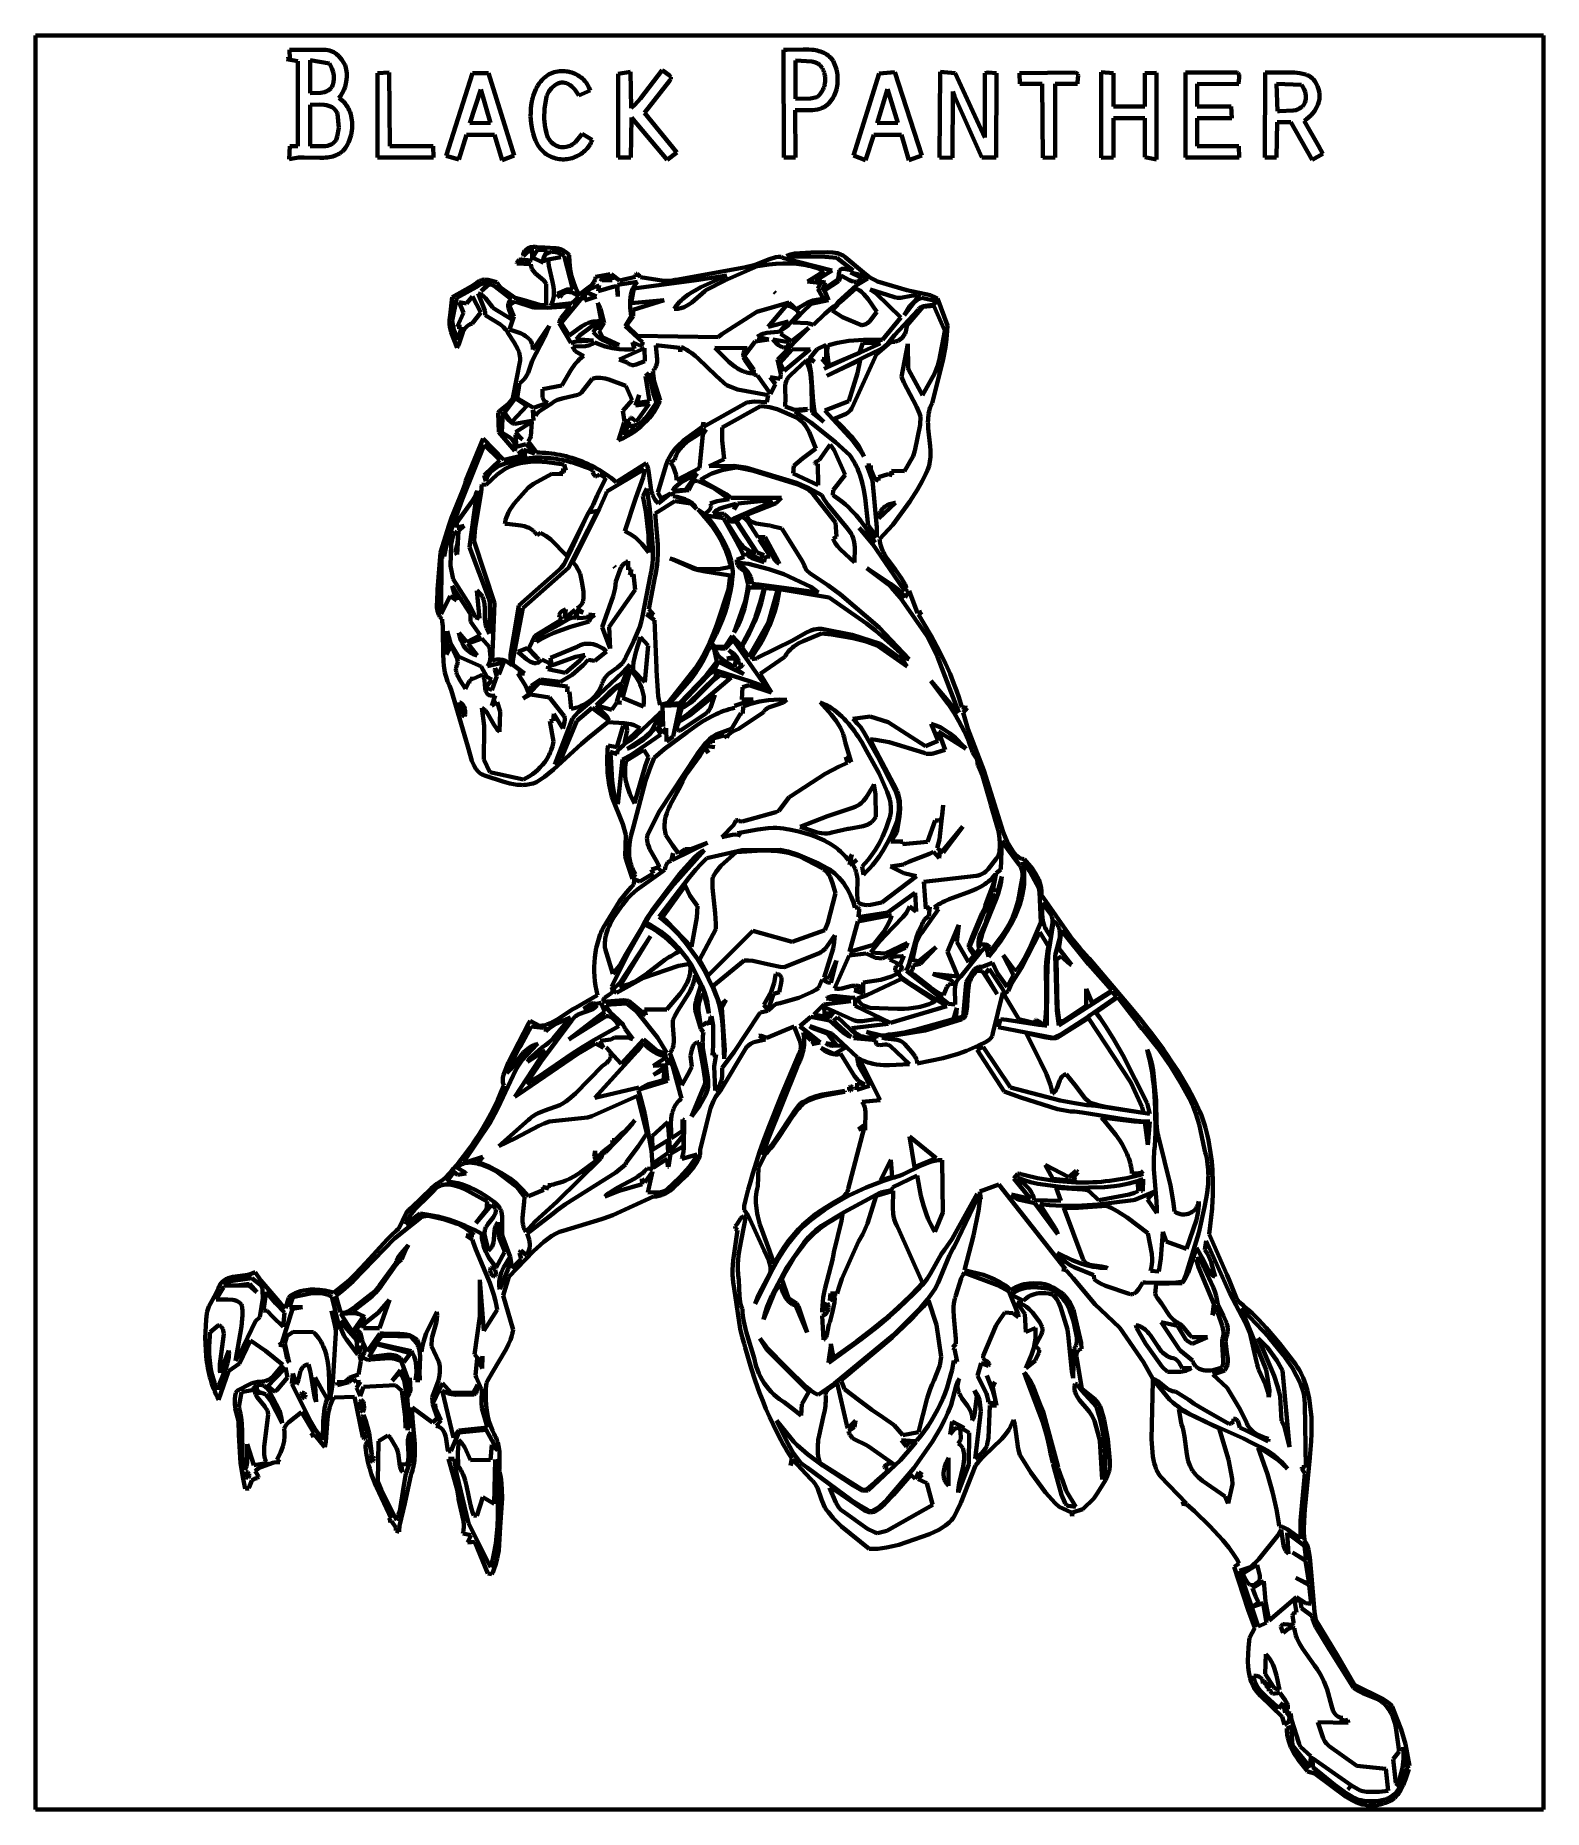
# Model space of a CAD drawing. Header units: millimetres. Extents: x 0 to 7.86, y 0 to 9.25.
import ezdxf

# ---------------------------------------------------------------- set-up
doc = ezdxf.new("R2010")
doc.units = ezdxf.units.MM
doc.layers.add('color#191919ff', color=7, linetype='CONTINUOUS', lineweight=100)
doc.layers.add('color#ffffffff', color=7, linetype='CONTINUOUS', lineweight=100)

msp = doc.modelspace()

# ---------------------------------------------------------------- linework, layer by layer
at = {"layer": 'color#191919ff'}
for p, q in [((1.3242, 9.1758), (1.5142, 9.1753)), ((1.3257, 9.1286), (1.3242, 9.1758)), ((1.5142, 9.1753), (1.5239, 9.1741)), ((1.5239, 9.1741), (1.5332, 9.1719)), ((1.5332, 9.1719), (1.5421, 9.1688)), ((1.5421, 9.1688), (1.5548, 9.1626)), ((1.5548, 9.1626), (1.5666, 9.1547)), ((3.8998, 9.1751), (3.9176, 9.1746)), ((3.9004, 8.6135), (3.8998, 9.1751)), ((3.9176, 9.1746), (4.0016, 9.1772)), ((4.0016, 9.1772), (4.0298, 9.1768)), ((4.0298, 9.1768), (4.0483, 9.1755)), ((4.0483, 9.1755), (4.0574, 9.1744)), ((4.0574, 9.1744), (4.0663, 9.173)), ((4.0663, 9.173), (4.0752, 9.1711)), ((4.0752, 9.1711), (4.0839, 9.1689)), ((4.0839, 9.1689), (4.0924, 9.1663)), ((4.0924, 9.1663), (4.1007, 9.1632)), ((4.1007, 9.1632), (4.1089, 9.1596)), ((4.1089, 9.1596), (4.1168, 9.1555)), ((1.3079, 9.127), (1.3257, 9.1286)), ((1.3679, 9.1161), (1.3079, 9.127)), ((1.3683, 8.6723), (1.3679, 9.1161)), ((1.4321, 9.1215), (1.4317, 8.9494)), ((1.5328, 9.1041), (1.4321, 9.1215)), ((1.5455, 9.0803), (1.5328, 9.1041)), ((1.5525, 9.0591), (1.5455, 9.0803)), ((1.5666, 9.1547), (1.5809, 9.142)), ((1.5809, 9.142), (1.5965, 9.1236)), ((1.5965, 9.1236), (1.6136, 9.0949)), ((1.6136, 9.0949), (1.6155, 9.0907)), ((1.6155, 9.0907), (1.6198, 9.0725)), ((1.6198, 9.0725), (1.6223, 9.0543)), ((3.1542, 8.9215), (3.2671, 9.0696)), ((3.2671, 9.0696), (3.2725, 9.0648)), ((3.9621, 9.1199), (3.9615, 8.9201)), ((4.0492, 9.1149), (3.9621, 9.1199)), ((4.0657, 9.1099), (4.0492, 9.1149)), ((4.0775, 9.1043), (4.0657, 9.1099)), ((4.085, 9.0995), (4.0775, 9.1043)), ((4.0898, 9.0948), (4.085, 9.0995)), ((4.0942, 9.0898), (4.0898, 9.0948)), ((4.0982, 9.0845), (4.0942, 9.0898)), ((4.1018, 9.079), (4.0982, 9.0845)), ((4.105, 9.0732), (4.1018, 9.079)), ((4.1078, 9.0673), (4.105, 9.0732)), ((4.1102, 9.0611), (4.1078, 9.0673)), ((4.1168, 9.1555), (4.1245, 9.1508)), ((4.1245, 9.1508), (4.132, 9.1455)), ((4.132, 9.1455), (4.1392, 9.1395)), ((4.1392, 9.1395), (4.1461, 9.1329)), ((4.1461, 9.1329), (4.1528, 9.1256)), ((4.1528, 9.1256), (4.1574, 9.1176)), ((4.1574, 9.1176), (4.1617, 9.1092)), ((4.1617, 9.1092), (4.1656, 9.1006)), ((4.1656, 9.1006), (4.169, 9.0917)), ((4.169, 9.0917), (4.1721, 9.0827)), ((4.1721, 9.0827), (4.1747, 9.0734)), ((4.1747, 9.0734), (4.1769, 9.064)), ((1.5327, 8.9679), (1.5389, 8.9737)), ((1.5389, 8.9737), (1.5418, 8.977)), ((1.5418, 8.977), (1.5446, 8.9806)), ((1.5446, 8.9806), (1.55, 8.9932)), ((1.55, 8.9932), (1.5536, 9.0062)), ((1.5555, 9.0415), (1.5525, 9.0591)), ((1.5536, 9.0062), (1.5559, 9.0238)), ((1.5559, 9.0238), (1.5555, 9.0415)), ((1.6139, 8.9827), (1.6074, 8.9657)), ((1.6186, 9.0001), (1.6139, 8.9827)), ((1.6216, 9.018), (1.6186, 9.0001)), ((1.6229, 9.0361), (1.6216, 9.018)), ((1.6223, 9.0543), (1.6229, 9.0361)), ((1.782, 9.0531), (1.8429, 9.0571)), ((1.7829, 8.6135), (1.782, 9.0531)), ((1.8429, 9.0571), (1.8468, 8.6725)), ((2.1416, 8.623), (2.2775, 9.0534)), ((2.2775, 9.0534), (2.3618, 9.0537)), ((2.3618, 9.0537), (2.4956, 8.6248)), ((2.6083, 8.9702), (2.6126, 8.9786)), ((2.6126, 8.9786), (2.6173, 8.9869)), ((2.6173, 8.9869), (2.6224, 8.9949)), ((2.6224, 8.9949), (2.6279, 9.0026)), ((2.6279, 9.0026), (2.6337, 9.0101)), ((2.6337, 9.0101), (2.64, 9.0173)), ((2.64, 9.0173), (2.6467, 9.0241)), ((2.6467, 9.0241), (2.6538, 9.0307)), ((2.6538, 9.0307), (2.6614, 9.0369)), ((2.6614, 9.0369), (2.6694, 9.0427)), ((2.6694, 9.0427), (2.6777, 9.0475)), ((2.6895, 8.9761), (2.6755, 8.958)), ((2.6777, 9.0475), (2.6862, 9.0517)), ((2.6862, 9.0517), (2.695, 9.0553)), ((2.7069, 8.9908), (2.6895, 8.9761)), ((2.695, 9.0553), (2.7039, 9.0583)), ((2.7039, 9.0583), (2.7129, 9.0607)), ((2.7235, 8.9999), (2.7069, 8.9908)), ((2.7129, 9.0607), (2.7221, 9.0625)), ((2.7221, 9.0625), (2.7313, 9.0637)), ((2.7378, 9.0045), (2.7235, 8.9999)), ((2.7313, 9.0637), (2.7406, 9.0644)), ((2.7424, 9.0049), (2.7378, 9.0045)), ((2.7406, 9.0644), (2.7499, 9.0645)), ((2.7512, 9.0046), (2.7424, 9.0049)), ((2.7499, 9.0645), (2.7592, 9.064)), ((2.7596, 9.0034), (2.7512, 9.0046)), ((2.7592, 9.064), (2.7684, 9.063)), ((2.7677, 9.0011), (2.7596, 9.0034)), ((2.7755, 8.9979), (2.7677, 9.0011)), ((2.7684, 9.063), (2.7775, 9.0614)), ((2.7864, 8.9917), (2.7755, 8.9979)), ((2.7775, 9.0614), (2.7866, 9.0594)), ((2.7965, 8.9839), (2.7864, 8.9917)), ((2.7866, 9.0594), (2.7955, 9.0568)), ((2.7955, 9.0568), (2.8042, 9.0537)), ((2.8116, 8.9684), (2.7965, 8.9839)), ((2.8042, 9.0537), (2.8127, 9.0501)), ((2.8127, 9.0501), (2.821, 9.046)), ((2.821, 9.046), (2.829, 9.0415)), ((2.829, 9.0415), (2.8367, 9.0364)), ((2.8367, 9.0364), (2.8441, 9.031)), ((2.8441, 9.031), (2.8512, 9.025)), ((2.8512, 9.025), (2.8578, 9.0186)), ((2.8578, 9.0186), (2.8641, 9.0118)), ((2.8641, 9.0118), (2.8699, 9.0046)), ((2.8699, 9.0046), (2.8752, 8.9969)), ((2.8752, 8.9969), (2.88, 8.9888)), ((2.88, 8.9888), (2.8842, 8.9804)), ((2.8842, 8.9804), (2.8879, 8.9715)), ((3.037, 9.0504), (3.1024, 9.0608)), ((3.0375, 8.6137), (3.037, 9.0504)), ((3.1024, 9.0608), (3.105, 8.8708)), ((3.3063, 9.0148), (3.1749, 8.8469)), ((3.2725, 9.0648), (3.3036, 9.0435)), ((3.3036, 9.0435), (3.3088, 9.0379)), ((3.3084, 9.0175), (3.3063, 9.0148)), ((3.3099, 9.0201), (3.3084, 9.0175)), ((3.3088, 9.0379), (3.311, 9.0339)), ((3.3111, 9.0226), (3.3099, 9.0201)), ((3.311, 9.0339), (3.3117, 9.0318)), ((3.3118, 9.0251), (3.3111, 9.0226)), ((3.3117, 9.0318), (3.3121, 9.0296)), ((3.3122, 9.0274), (3.3118, 9.0251)), ((3.3121, 9.0296), (3.3122, 9.0274)), ((4.1057, 8.9695), (4.1083, 8.9757)), ((4.1083, 8.9757), (4.1105, 8.9821)), ((4.1122, 9.0548), (4.1102, 9.0611)), ((4.1105, 8.9821), (4.1124, 8.9885)), ((4.1138, 9.0484), (4.1122, 9.0548)), ((4.1124, 8.9885), (4.114, 8.9951)), ((4.1151, 9.0419), (4.1138, 9.0484)), ((4.114, 8.9951), (4.1152, 9.0017)), ((4.116, 9.0353), (4.1151, 9.0419)), ((4.1152, 9.0017), (4.1161, 9.0084)), ((4.1166, 9.0286), (4.116, 9.0353)), ((4.1161, 9.0084), (4.1166, 9.0152)), ((4.1168, 9.0219), (4.1166, 9.0286)), ((4.1166, 9.0152), (4.1168, 9.0219)), ((4.1771, 8.9772), (4.1749, 8.9678)), ((4.1769, 9.064), (4.1787, 9.0545)), ((4.1789, 8.9867), (4.1771, 8.9772)), ((4.1787, 9.0545), (4.18, 9.0449)), ((4.1802, 8.9963), (4.1789, 8.9867)), ((4.18, 9.0449), (4.181, 9.0352)), ((4.1811, 9.0059), (4.1802, 8.9963)), ((4.181, 9.0352), (4.1814, 9.0254)), ((4.1815, 9.0157), (4.1811, 9.0059)), ((4.1814, 9.0254), (4.1815, 9.0157)), ((4.2639, 8.6245), (4.3988, 9.0521)), ((4.3988, 9.0521), (4.4796, 9.0594)), ((4.4796, 9.0594), (4.6204, 8.6245)), ((4.713, 8.614), (4.7153, 9.0598)), ((4.7153, 9.0598), (4.7937, 9.053)), ((4.7937, 9.053), (4.9488, 8.7182)), ((4.9488, 8.7182), (4.9492, 9.0534)), ((4.9492, 9.0534), (4.9669, 9.0576)), ((4.9669, 9.0576), (5.0088, 9.0538)), ((5.0088, 9.0538), (5.0086, 8.6133)), ((5.1289, 9.0536), (5.4218, 9.0565)), ((5.1319, 8.9972), (5.1289, 9.0536)), ((5.2481, 8.9976), (5.1319, 8.9972)), ((5.2512, 8.6124), (5.2481, 8.9976)), ((5.4323, 8.9985), (5.3155, 8.9976)), ((5.3155, 8.9976), (5.3161, 8.6137)), ((5.4218, 9.0565), (5.4243, 9.0557)), ((5.4243, 9.0557), (5.4283, 9.0535)), ((5.4283, 9.0535), (5.4314, 9.0508)), ((5.4314, 9.0508), (5.4336, 9.0475)), ((5.4325, 9.0069), (5.4323, 8.9985)), ((5.4355, 9.0418), (5.4325, 9.0069)), ((5.4336, 9.0475), (5.4355, 9.0418)), ((5.5557, 8.6123), (5.5561, 9.0587)), ((5.5561, 9.0587), (5.6196, 9.0535)), ((5.6196, 9.0535), (5.6198, 8.8793)), ((5.7823, 9.0536), (5.8444, 9.055)), ((5.7828, 8.8796), (5.7823, 9.0536)), ((5.8444, 9.055), (5.8438, 8.6036)), ((5.9943, 9.0575), (6.2528, 9.0571)), ((5.9944, 8.6133), (5.9943, 9.0575)), ((6.2721, 8.9969), (6.0559, 8.9976)), ((6.0559, 8.9976), (6.0559, 8.8789)), ((6.2528, 9.0571), (6.2563, 9.0575)), ((6.2563, 9.0575), (6.2595, 9.0574)), ((6.2595, 9.0574), (6.2623, 9.0571)), ((6.2623, 9.0571), (6.2647, 9.0565)), ((6.2647, 9.0565), (6.2668, 9.0556)), ((6.2668, 9.0556), (6.2687, 9.0544)), ((6.2687, 9.0544), (6.2702, 9.053)), ((6.2702, 9.053), (6.2715, 9.0514)), ((6.2715, 9.0514), (6.2733, 9.0475)), ((6.2745, 9.0296), (6.2718, 9.0015)), ((6.2718, 9.0015), (6.2721, 8.9969)), ((6.2733, 9.0475), (6.2744, 9.043)), ((6.2744, 9.043), (6.2745, 9.0296)), ((6.4076, 8.6132), (6.4095, 9.0574)), ((6.4095, 9.0574), (6.5626, 9.0565)), ((6.4698, 8.9975), (6.4744, 8.855)), ((6.5988, 8.9935), (6.4698, 8.9975)), ((6.5626, 9.0565), (6.5914, 9.0533)), ((6.5914, 9.0533), (6.6129, 9.0491)), ((6.6115, 8.9738), (6.5988, 8.9935)), ((6.6188, 8.9556), (6.6115, 8.9738)), ((6.6129, 9.0491), (6.62, 9.0473)), ((6.62, 9.0473), (6.625, 9.0457)), ((6.625, 9.0457), (6.6298, 9.0437)), ((6.6298, 9.0437), (6.639, 9.039)), ((6.639, 9.039), (6.6474, 9.0334)), ((6.6474, 9.0334), (6.6551, 9.0269)), ((6.6551, 9.0269), (6.6622, 9.0197)), ((6.6622, 9.0197), (6.6685, 9.0118)), ((6.6685, 9.0118), (6.6767, 8.9988)), ((6.6767, 8.9988), (6.6833, 8.9849)), ((6.6833, 8.9849), (6.6884, 8.9702)), ((1.4819, 8.8898), (1.4314, 8.8884)), ((1.4314, 8.8884), (1.4316, 8.6721)), ((1.4317, 8.9494), (1.4867, 8.9515)), ((1.5051, 8.8883), (1.4819, 8.8898)), ((1.4867, 8.9515), (1.5073, 8.9552)), ((1.5163, 8.8866), (1.5051, 8.8883)), ((1.5073, 8.9552), (1.5188, 8.9594)), ((1.5271, 8.884), (1.5163, 8.8866)), ((1.5188, 8.9594), (1.526, 8.9631)), ((1.526, 8.9631), (1.5327, 8.9679)), ((1.5323, 8.8823), (1.5271, 8.884)), ((1.5373, 8.8803), (1.5323, 8.8823)), ((1.5421, 8.878), (1.5373, 8.8803)), ((1.5893, 8.9339), (1.5818, 8.924)), ((1.5818, 8.924), (1.5908, 8.9176)), ((1.5992, 8.9494), (1.5893, 8.9339)), ((1.5908, 8.9176), (1.5991, 8.9106)), ((1.5991, 8.9106), (1.6068, 8.9032)), ((1.6074, 8.9657), (1.5992, 8.9494)), ((1.6068, 8.9032), (1.6139, 8.8952)), ((1.6139, 8.8952), (1.6203, 8.8868)), ((1.6203, 8.8868), (1.6261, 8.878)), ((2.3222, 8.969), (2.265, 8.793)), ((2.3706, 8.8004), (2.3222, 8.969)), ((2.5823, 8.8676), (2.5844, 8.887)), ((2.5844, 8.887), (2.5875, 8.9063)), ((2.5875, 8.9063), (2.5895, 8.9158)), ((2.5895, 8.9158), (2.5918, 8.9252)), ((2.5918, 8.9252), (2.5945, 8.9345)), ((2.5945, 8.9345), (2.5974, 8.9436)), ((2.5974, 8.9436), (2.6007, 8.9527)), ((2.6007, 8.9527), (2.6043, 8.9615)), ((2.6043, 8.9615), (2.6083, 8.9702)), ((2.6631, 8.9306), (2.6535, 8.8701)), ((2.6654, 8.9377), (2.6631, 8.9306)), ((2.6755, 8.958), (2.6654, 8.9377)), ((2.8329, 8.9362), (2.8116, 8.9684)), ((2.891, 8.9623), (2.8329, 8.9362)), ((2.8879, 8.9715), (2.891, 8.9623)), ((3.105, 8.8708), (3.1244, 8.8889)), ((3.1244, 8.8889), (3.1542, 8.9215)), ((3.9615, 8.9201), (4.0397, 8.9211)), ((4.0397, 8.9211), (4.0739, 8.9281)), ((4.0739, 8.9281), (4.0789, 8.9323)), ((4.0789, 8.9323), (4.0837, 8.9368)), ((4.0837, 8.9368), (4.0881, 8.9416)), ((4.0881, 8.9416), (4.0923, 8.9467)), ((4.0923, 8.9467), (4.0961, 8.9521)), ((4.0961, 8.9521), (4.0996, 8.9577)), ((4.0996, 8.9577), (4.1028, 8.9635)), ((4.1028, 8.9635), (4.1057, 8.9695)), ((4.1186, 8.882), (4.1105, 8.8766)), ((4.1262, 8.888), (4.1186, 8.882)), ((4.1333, 8.8944), (4.1262, 8.888)), ((4.1399, 8.9013), (4.1333, 8.8944)), ((4.146, 8.9085), (4.1399, 8.9013)), ((4.1516, 8.9161), (4.146, 8.9085)), ((4.1567, 8.924), (4.1516, 8.9161)), ((4.1613, 8.9323), (4.1567, 8.924)), ((4.1654, 8.9408), (4.1613, 8.9323)), ((4.169, 8.9496), (4.1654, 8.9408)), ((4.1722, 8.9586), (4.169, 8.9496)), ((4.1749, 8.9678), (4.1722, 8.9586)), ((4.4406, 8.9695), (4.388, 8.7936)), ((4.496, 8.7953), (4.4406, 8.9695)), ((4.7815, 8.9579), (4.7799, 8.6124)), ((4.7907, 8.9336), (4.7815, 8.9579)), ((4.9333, 8.6139), (4.7907, 8.9336)), ((6.601, 8.8771), (6.6049, 8.8804)), ((6.6049, 8.8804), (6.6087, 8.8841)), ((6.6087, 8.8841), (6.6123, 8.8881)), ((6.6123, 8.8881), (6.6175, 8.8988)), ((6.6175, 8.8988), (6.621, 8.9099)), ((6.6226, 8.9366), (6.6188, 8.9556)), ((6.621, 8.9099), (6.6227, 8.9212)), ((6.6227, 8.9212), (6.6226, 8.9366)), ((6.6845, 8.8882), (6.6778, 8.8738)), ((6.6896, 8.9033), (6.6845, 8.8882)), ((6.6884, 8.9702), (6.6927, 8.9501)), ((6.693, 8.9191), (6.6896, 8.9033)), ((6.6927, 8.9501), (6.6941, 8.93)), ((6.6941, 8.93), (6.693, 8.9191)), ((1.5467, 8.8754), (1.5421, 8.878)), ((1.5512, 8.8725), (1.5467, 8.8754)), ((1.5553, 8.8692), (1.5512, 8.8725)), ((1.5592, 8.8655), (1.5553, 8.8692)), ((1.5629, 8.8615), (1.5592, 8.8655)), ((1.5662, 8.857), (1.5629, 8.8615)), ((1.5693, 8.8521), (1.5662, 8.857)), ((1.572, 8.8468), (1.5693, 8.8521)), ((1.5744, 8.8409), (1.572, 8.8468)), ((1.5806, 8.7688), (1.5744, 8.8409)), ((1.6261, 8.878), (1.6312, 8.8689)), ((1.6312, 8.8689), (1.6358, 8.8594)), ((1.6358, 8.8594), (1.6397, 8.8496)), ((1.6397, 8.8496), (1.643, 8.8395)), ((1.643, 8.8395), (1.6458, 8.8292)), ((1.6458, 8.8292), (1.6479, 8.8187)), ((1.6479, 8.8187), (1.6495, 8.8081)), ((1.6495, 8.8081), (1.6505, 8.7973)), ((1.6505, 8.7973), (1.6509, 8.7865)), ((2.265, 8.793), (2.3723, 8.7943)), ((2.3723, 8.7943), (2.3706, 8.8004)), ((2.5812, 8.8288), (2.5813, 8.8481)), ((2.582, 8.8097), (2.5812, 8.8288)), ((2.5813, 8.8481), (2.5823, 8.8676)), ((2.5836, 8.791), (2.582, 8.8097)), ((2.5883, 8.7614), (2.5836, 8.791)), ((2.6535, 8.8701), (2.6523, 8.8157)), ((2.6523, 8.8157), (2.6574, 8.7684)), ((3.1063, 8.823), (3.1039, 8.6131)), ((3.2926, 8.6009), (3.1063, 8.823)), ((3.1749, 8.8469), (3.3425, 8.639)), ((4.0503, 8.8608), (3.9609, 8.8603)), ((3.9609, 8.8603), (3.9619, 8.6136)), ((4.076, 8.8642), (4.0503, 8.8608)), ((4.0911, 8.8682), (4.076, 8.8642)), ((4.1009, 8.8719), (4.0911, 8.8682)), ((4.1105, 8.8766), (4.1009, 8.8719)), ((4.388, 8.7936), (4.496, 8.7953)), ((5.7824, 8.8189), (5.6197, 8.8189)), ((5.6197, 8.8189), (5.6203, 8.6138)), ((5.6198, 8.8793), (5.7828, 8.8796)), ((5.7829, 8.616), (5.7824, 8.8189)), ((6.0561, 8.8186), (6.0557, 8.673)), ((6.0559, 8.8789), (6.2331, 8.8794)), ((6.2361, 8.8186), (6.0561, 8.8186)), ((6.2331, 8.8794), (6.2361, 8.8186)), ((6.4727, 8.7986), (6.4696, 8.6131)), ((6.5433, 8.7973), (6.4727, 8.7986)), ((6.4744, 8.855), (6.4842, 8.8552)), ((6.4842, 8.8552), (6.5556, 8.8581)), ((6.6557, 8.6009), (6.5433, 8.7973)), ((6.5556, 8.8581), (6.5702, 8.8614)), ((6.5702, 8.8614), (6.5795, 8.8646)), ((6.5795, 8.8646), (6.5884, 8.8688)), ((6.5884, 8.8688), (6.5969, 8.874)), ((6.5969, 8.874), (6.601, 8.8771)), ((6.6258, 8.8139), (6.6128, 8.8045)), ((6.6128, 8.8045), (6.6881, 8.6745)), ((6.6497, 8.8353), (6.6258, 8.8139)), ((6.6667, 8.8558), (6.6497, 8.8353)), ((6.6778, 8.8738), (6.6667, 8.8558)), ((1.5569, 8.693), (1.5604, 8.6969)), ((1.5604, 8.6969), (1.5636, 8.7012)), ((1.5636, 8.7012), (1.5666, 8.706)), ((1.5666, 8.706), (1.5693, 8.7113)), ((1.5693, 8.7113), (1.5734, 8.7241)), ((1.5734, 8.7241), (1.5806, 8.7688)), ((1.6352, 8.7015), (1.6309, 8.6916)), ((1.6389, 8.7116), (1.6352, 8.7015)), ((1.6422, 8.7219), (1.6389, 8.7116)), ((1.645, 8.7325), (1.6422, 8.7219)), ((1.6472, 8.7431), (1.645, 8.7325)), ((1.6489, 8.7539), (1.6472, 8.7431)), ((1.6501, 8.7648), (1.6489, 8.7539)), ((1.6508, 8.7756), (1.6501, 8.7648)), ((1.6509, 8.7865), (1.6508, 8.7756)), ((2.2463, 8.7316), (2.206, 8.6028)), ((2.3932, 8.7312), (2.2463, 8.7316)), ((2.4321, 8.6005), (2.3932, 8.7312)), ((2.5937, 8.7389), (2.5883, 8.7614)), ((2.6008, 8.7168), (2.5937, 8.7389)), ((2.6066, 8.7024), (2.6008, 8.7168)), ((2.6133, 8.6886), (2.6066, 8.7024)), ((2.6574, 8.7684), (2.6648, 8.7352)), ((2.6648, 8.7352), (2.6677, 8.7266)), ((2.6677, 8.7266), (2.6715, 8.7182)), ((2.6715, 8.7182), (2.6786, 8.7065)), ((2.6786, 8.7065), (2.6872, 8.6958)), ((2.6872, 8.6958), (2.6972, 8.6865)), ((2.8128, 8.6927), (2.85, 8.7373)), ((2.85, 8.7373), (2.902, 8.7052)), ((2.8987, 8.6972), (2.8949, 8.6894)), ((2.902, 8.7052), (2.8987, 8.6972)), ((4.3701, 8.7327), (4.3264, 8.6003)), ((4.5143, 8.7323), (4.3701, 8.7327)), ((4.5525, 8.6002), (4.5143, 8.7323)), ((1.3231, 8.6044), (1.3257, 8.6728)), ((1.3325, 8.607), (1.3231, 8.6044)), ((1.3257, 8.6728), (1.3683, 8.6723)), ((1.342, 8.6092), (1.3325, 8.607)), ((1.3517, 8.6108), (1.342, 8.6092)), ((1.3615, 8.6121), (1.3517, 8.6108)), ((1.3713, 8.613), (1.3615, 8.6121)), ((1.3812, 8.6135), (1.3713, 8.613)), ((1.4013, 8.6138), (1.3812, 8.6135)), ((1.482, 8.6117), (1.4013, 8.6138)), ((1.4316, 8.6721), (1.4626, 8.6723)), ((1.4626, 8.6723), (1.5113, 8.6732)), ((1.5018, 8.6123), (1.482, 8.6117)), ((1.5117, 8.613), (1.5018, 8.6123)), ((1.5113, 8.6732), (1.5216, 8.6749)), ((1.5214, 8.614), (1.5117, 8.613)), ((1.531, 8.6155), (1.5214, 8.614)), ((1.5216, 8.6749), (1.5314, 8.6775)), ((1.5405, 8.6174), (1.531, 8.6155)), ((1.5314, 8.6775), (1.5361, 8.6793)), ((1.5361, 8.6793), (1.5406, 8.6813)), ((1.5498, 8.6198), (1.5405, 8.6174)), ((1.5406, 8.6813), (1.545, 8.6837)), ((1.545, 8.6837), (1.5492, 8.6864)), ((1.5492, 8.6864), (1.5531, 8.6895)), ((1.559, 8.6227), (1.5498, 8.6198)), ((1.5531, 8.6895), (1.5569, 8.693)), ((1.5681, 8.6263), (1.559, 8.6227)), ((1.577, 8.6304), (1.5681, 8.6263)), ((1.5857, 8.6353), (1.577, 8.6304)), ((1.5942, 8.6409), (1.5857, 8.6353)), ((1.6025, 8.6472), (1.5942, 8.6409)), ((1.6091, 8.6553), (1.6025, 8.6472)), ((1.6152, 8.6638), (1.6091, 8.6553)), ((1.6209, 8.6727), (1.6152, 8.6638)), ((1.6261, 8.682), (1.6209, 8.6727)), ((1.6309, 8.6916), (1.6261, 8.682)), ((2.075, 8.614), (1.7829, 8.6135)), ((1.8468, 8.6725), (2.0736, 8.6724)), ((2.0736, 8.6724), (2.075, 8.614)), ((2.206, 8.6028), (2.1416, 8.623)), ((2.4956, 8.6248), (2.4321, 8.6005)), ((2.6209, 8.6753), (2.6133, 8.6886)), ((2.6251, 8.669), (2.6209, 8.6753)), ((2.6295, 8.6629), (2.6251, 8.669)), ((2.6342, 8.657), (2.6295, 8.6629)), ((2.6391, 8.6513), (2.6342, 8.657)), ((2.6443, 8.646), (2.6391, 8.6513)), ((2.6498, 8.6409), (2.6443, 8.646)), ((2.6555, 8.6361), (2.6498, 8.6409)), ((2.6616, 8.6316), (2.6555, 8.6361)), ((2.6679, 8.6274), (2.6616, 8.6316)), ((2.6745, 8.6236), (2.6679, 8.6274)), ((2.6814, 8.6202), (2.6745, 8.6236)), ((2.6886, 8.6171), (2.6814, 8.6202)), ((2.6961, 8.6145), (2.6886, 8.6171)), ((2.7043, 8.6115), (2.6961, 8.6145)), ((2.6972, 8.6865), (2.7046, 8.6812)), ((2.7126, 8.609), (2.7043, 8.6115)), ((2.7046, 8.6812), (2.7124, 8.6767)), ((2.7124, 8.6767), (2.7205, 8.673)), ((2.721, 8.6071), (2.7126, 8.609)), ((2.7205, 8.673), (2.7291, 8.6702)), ((2.7295, 8.6056), (2.721, 8.6071)), ((2.7291, 8.6702), (2.7379, 8.6684)), ((2.738, 8.6046), (2.7295, 8.6056)), ((2.7379, 8.6684), (2.747, 8.6677)), ((2.7466, 8.6042), (2.738, 8.6046)), ((2.7552, 8.6041), (2.7466, 8.6042)), ((2.747, 8.6677), (2.7562, 8.6681)), ((2.7637, 8.6046), (2.7552, 8.6041)), ((2.7562, 8.6681), (2.7655, 8.6697)), ((2.7722, 8.6055), (2.7637, 8.6046)), ((2.7655, 8.6697), (2.7735, 8.6707)), ((2.7807, 8.6069), (2.7722, 8.6055)), ((2.7735, 8.6707), (2.7811, 8.6725)), ((2.7891, 8.6087), (2.7807, 8.6069)), ((2.7811, 8.6725), (2.7882, 8.6753)), ((2.7882, 8.6753), (2.7981, 8.6807)), ((2.7973, 8.6109), (2.7891, 8.6087)), ((2.8055, 8.6136), (2.7973, 8.6109)), ((2.7981, 8.6807), (2.8128, 8.6927)), ((2.8135, 8.6166), (2.8055, 8.6136)), ((2.8214, 8.6201), (2.8135, 8.6166)), ((2.829, 8.624), (2.8214, 8.6201)), ((2.8365, 8.6282), (2.829, 8.624)), ((2.8437, 8.6328), (2.8365, 8.6282)), ((2.8507, 8.6378), (2.8437, 8.6328)), ((2.8574, 8.6431), (2.8507, 8.6378)), ((2.8638, 8.6487), (2.8574, 8.6431)), ((2.8699, 8.6547), (2.8638, 8.6487)), ((2.8756, 8.661), (2.8699, 8.6547)), ((2.8811, 8.6677), (2.8756, 8.661)), ((2.8861, 8.6746), (2.8811, 8.6677)), ((2.8907, 8.6818), (2.8861, 8.6746)), ((2.8949, 8.6894), (2.8907, 8.6818)), ((3.1039, 8.6131), (3.0375, 8.6137)), ((3.3425, 8.639), (3.2926, 8.6009)), ((3.9619, 8.6136), (3.9004, 8.6135)), ((4.3264, 8.6003), (4.2639, 8.6245)), ((4.6204, 8.6245), (4.5525, 8.6002)), ((4.7799, 8.6124), (4.713, 8.614)), ((5.0086, 8.6133), (4.9333, 8.6139)), ((5.3161, 8.6137), (5.2512, 8.6124)), ((5.6203, 8.6138), (5.5557, 8.6123)), ((5.8438, 8.6036), (5.7829, 8.616)), ((6.2742, 8.6138), (5.9944, 8.6133)), ((6.0557, 8.673), (6.2727, 8.6724)), ((6.2727, 8.6724), (6.2742, 8.6138)), ((6.4696, 8.6131), (6.4076, 8.6132)), ((6.7102, 8.6321), (6.6557, 8.6009)), ((6.6881, 8.6745), (6.7102, 8.6321)), ((2.588, 8.141), (2.544, 8.0996)), ((2.5591, 8.1356), (2.5684, 8.1409)), ((2.5684, 8.1409), (2.5823, 8.1459)), ((2.5823, 8.1459), (2.5965, 8.1482)), ((2.5892, 8.0782), (2.588, 8.141)), ((2.5965, 8.1482), (2.6065, 8.148)), ((2.6065, 8.148), (2.6125, 8.1469)), ((2.6125, 8.1469), (2.6558, 8.144)), ((2.6558, 8.144), (2.7125, 8.1408)), ((2.7125, 8.1408), (2.7246, 8.1386)), ((2.5088, 8.0606), (2.5097, 8.0646)), ((2.5826, 8.0568), (2.5088, 8.0606)), ((2.5097, 8.0646), (2.5109, 8.0681)), ((2.5109, 8.0681), (2.5123, 8.0712)), ((2.5123, 8.0712), (2.5139, 8.0738)), ((2.5139, 8.0738), (2.5158, 8.076)), ((2.5158, 8.076), (2.5178, 8.0779)), ((2.5178, 8.0779), (2.5201, 8.0794)), ((2.5201, 8.0794), (2.5225, 8.0806)), ((2.5225, 8.0806), (2.5278, 8.0821)), ((2.5278, 8.0821), (2.5336, 8.0827)), ((2.5336, 8.0827), (2.5669, 8.0784)), ((2.5424, 8.1095), (2.5427, 8.1126)), ((2.5425, 8.1063), (2.5424, 8.1095)), ((2.5431, 8.103), (2.5425, 8.1063)), ((2.5427, 8.1126), (2.5433, 8.1156)), ((2.544, 8.0996), (2.5431, 8.103)), ((2.5433, 8.1156), (2.5443, 8.1185)), ((2.5443, 8.1185), (2.5456, 8.1213)), ((2.5456, 8.1213), (2.5491, 8.1266)), ((2.5491, 8.1266), (2.5537, 8.1313)), ((2.5537, 8.1313), (2.5591, 8.1356)), ((2.5669, 8.0784), (2.5802, 8.0773)), ((2.5802, 8.0773), (2.5863, 8.0777)), ((2.583, 8.0518), (2.5826, 8.0568)), ((2.5838, 8.047), (2.583, 8.0518)), ((2.5863, 8.0777), (2.5892, 8.0782)), ((2.6175, 8.1319), (2.5907, 8.093)), ((2.5907, 8.093), (2.6476, 8.0637)), ((2.6668, 8.1298), (2.6175, 8.1319)), ((2.646, 8.0874), (2.6668, 8.1298)), ((2.6476, 8.0637), (2.646, 8.0874)), ((2.6487, 8.0808), (2.6485, 8.0747)), ((2.6485, 8.0747), (2.6542, 8.0779)), ((2.6495, 8.0865), (2.6487, 8.0808)), ((2.6507, 8.0917), (2.6495, 8.0865)), ((2.6523, 8.0964), (2.6507, 8.0917)), ((2.6544, 8.1006), (2.6523, 8.0964)), ((2.6542, 8.0779), (2.7388, 8.0933)), ((2.6569, 8.1045), (2.6544, 8.1006)), ((2.6597, 8.1079), (2.6569, 8.1045)), ((2.6629, 8.1108), (2.6597, 8.1079)), ((2.6664, 8.1134), (2.6629, 8.1108)), ((2.6701, 8.1156), (2.6664, 8.1134)), ((2.6741, 8.1175), (2.6701, 8.1156)), ((2.7388, 8.0933), (2.6725, 8.0821)), ((2.6725, 8.0821), (2.674, 8.0657)), ((2.674, 8.0657), (2.6767, 8.0491)), ((2.6783, 8.1189), (2.6741, 8.1175)), ((2.6767, 8.0491), (2.6958, 7.9652)), ((2.6827, 8.1201), (2.6783, 8.1189)), ((2.6873, 8.1209), (2.6827, 8.1201)), ((2.6919, 8.1213), (2.6873, 8.1209)), ((2.7016, 8.1214), (2.6919, 8.1213)), ((2.7114, 8.1203), (2.7016, 8.1214)), ((2.7212, 8.1182), (2.7114, 8.1203)), ((2.7307, 8.1152), (2.7212, 8.1182)), ((2.7246, 8.1386), (2.7363, 8.1355)), ((2.7397, 8.1113), (2.7307, 8.1152)), ((2.7363, 8.1355), (2.742, 8.1336)), ((2.7479, 8.1068), (2.7397, 8.1113)), ((2.742, 8.1336), (2.7476, 8.1313)), ((2.7476, 8.1313), (2.7531, 8.1287)), ((2.7552, 8.1016), (2.7479, 8.1068)), ((2.7531, 8.1287), (2.7584, 8.1258)), ((2.8019, 7.9247), (2.7552, 8.1016)), ((2.7584, 8.1258), (2.7635, 8.1225)), ((2.7635, 8.1225), (2.7685, 8.1188)), ((2.7685, 8.1188), (2.7734, 8.1146)), ((2.7734, 8.1146), (2.778, 8.11)), ((2.778, 8.11), (2.7824, 8.105)), ((2.7824, 8.105), (2.7829, 8.0675)), ((2.7829, 8.0675), (2.7869, 8.0305)), ((3.6946, 8.0408), (3.7508, 8.0541)), ((3.7508, 8.0541), (3.8259, 8.0833)), ((3.8233, 8.0559), (3.7629, 8.0467)), ((3.8598, 8.0595), (3.8233, 8.0559)), ((3.8259, 8.0833), (3.8587, 8.0939)), ((3.8587, 8.0939), (3.873, 8.0962)), ((3.8965, 8.0615), (3.8598, 8.0595)), ((3.873, 8.0962), (3.8827, 8.0967)), ((3.8827, 8.0967), (3.8875, 8.0966)), ((3.8875, 8.0966), (3.8947, 8.0911)), ((3.8947, 8.0911), (4.1538, 8.0242)), ((3.9209, 8.0617), (3.8965, 8.0615)), ((3.9171, 8.1001), (3.9244, 8.1042)), ((3.9436, 8.097), (3.9171, 8.1001)), ((3.9452, 8.0609), (3.9209, 8.0617)), ((3.9244, 8.1042), (3.936, 8.1088)), ((3.936, 8.1088), (3.9569, 8.1135)), ((4.1141, 8.095), (3.9436, 8.097)), ((3.9695, 8.0591), (3.9452, 8.0609)), ((3.9569, 8.1135), (4.0412, 8.1181)), ((3.9936, 8.0562), (3.9695, 8.0591)), ((4.0056, 8.0542), (3.9936, 8.0562)), ((4.0175, 8.052), (4.0056, 8.0542)), ((4.0294, 8.0495), (4.0175, 8.052)), ((4.0412, 8.0466), (4.0294, 8.0495)), ((4.0412, 8.1181), (4.131, 8.1203)), ((4.1768, 8.0914), (4.1141, 8.095)), ((4.131, 8.1203), (4.1566, 8.1188)), ((4.1566, 8.1188), (4.169, 8.117)), ((4.169, 8.117), (4.1812, 8.1143)), ((4.263, 8.0254), (4.1768, 8.0914)), ((4.1812, 8.1143), (4.1931, 8.1104)), ((4.1931, 8.1104), (4.199, 8.108)), ((4.199, 8.108), (4.2047, 8.1052)), ((4.2047, 8.1052), (4.2103, 8.1022)), ((4.2103, 8.1022), (4.2158, 8.0987)), ((4.2158, 8.0987), (4.2212, 8.0948)), ((4.2212, 8.0948), (4.3158, 8.0143)), ((2.2717, 7.9405), (2.3015, 7.9609)), ((2.3015, 7.9609), (2.3078, 7.9661)), ((2.3078, 7.9661), (2.3144, 7.9702)), ((2.3144, 7.9702), (2.3212, 7.9732)), ((2.3212, 7.9732), (2.3282, 7.9752)), ((2.3524, 7.9642), (2.3215, 7.9526)), ((2.3229, 7.9168), (2.3658, 7.9639)), ((2.3282, 7.9752), (2.3389, 7.9768)), ((2.3389, 7.9768), (2.3573, 7.9759)), ((2.3658, 7.9639), (2.3524, 7.9642)), ((2.3573, 7.9759), (2.4049, 7.9637)), ((2.4049, 7.9637), (2.4091, 7.9557)), ((2.4091, 7.9557), (2.4167, 7.9449)), ((2.5849, 8.0425), (2.5838, 8.047)), ((2.5864, 8.0382), (2.5849, 8.0425)), ((2.5881, 8.0341), (2.5864, 8.0382)), ((2.5923, 8.0264), (2.5881, 8.0341)), ((2.5975, 8.0193), (2.5923, 8.0264)), ((2.6065, 8.0095), (2.5975, 8.0193)), ((2.6478, 7.9735), (2.6065, 8.0095)), ((2.6565, 7.9631), (2.6478, 7.9735)), ((2.6614, 7.9555), (2.6565, 7.9631)), ((2.6624, 7.8434), (2.6614, 7.9555)), ((2.6958, 7.9652), (2.7002, 7.9401)), ((2.7869, 8.0305), (2.7944, 7.9942)), ((2.7944, 7.9942), (2.8056, 7.959)), ((2.8056, 7.959), (2.8173, 7.9316)), ((2.9018, 7.9515), (2.9072, 7.9583)), ((2.9072, 7.9583), (2.9118, 7.9656)), ((2.9118, 7.9656), (2.9155, 7.9736)), ((2.9155, 7.9736), (2.917, 7.9778)), ((2.917, 7.9778), (2.9182, 7.9822)), ((2.9182, 7.9822), (2.9191, 7.9868)), ((2.9191, 7.9868), (2.9197, 7.9916)), ((2.9197, 7.9916), (2.9949, 8.0053)), ((2.9962, 7.9854), (2.9415, 7.9808)), ((2.9415, 7.9808), (2.954, 7.9744)), ((2.954, 7.9744), (3.0064, 7.9747)), ((2.9949, 8.0053), (2.9962, 7.9854)), ((3.0064, 7.9747), (3.0012, 8.006)), ((3.0012, 8.006), (3.0441, 7.9721)), ((3.1385, 7.9653), (3.0347, 7.9506)), ((3.0441, 7.9721), (3.1276, 7.992)), ((3.4434, 7.9741), (3.1196, 7.9315)), ((3.1254, 7.95), (3.1294, 7.9552)), ((3.1274, 7.9973), (3.1275, 7.9995)), ((3.1274, 7.9948), (3.1274, 7.9973)), ((3.1276, 7.992), (3.1274, 7.9948)), ((3.1275, 7.9995), (3.1277, 8.0014)), ((3.1277, 8.0014), (3.1285, 8.0042)), ((3.1285, 8.0042), (3.1298, 8.006)), ((3.1294, 7.9552), (3.1338, 7.9603)), ((3.1298, 8.006), (3.1314, 8.0068)), ((3.1314, 8.0068), (3.1345, 8.0065)), ((3.1338, 7.9603), (3.1385, 7.9653)), ((3.1345, 8.0065), (3.1495, 7.9945)), ((3.1495, 7.9945), (3.1539, 7.9896)), ((3.1539, 7.9896), (3.2754, 7.9711)), ((3.2754, 7.9711), (3.3011, 7.9709)), ((3.3011, 7.9709), (3.3204, 7.9728)), ((3.3204, 7.9728), (3.3333, 7.9751)), ((3.3333, 7.9751), (3.3397, 7.9767)), ((3.3397, 7.9767), (3.6946, 8.0408)), ((3.6031, 7.9982), (3.4434, 7.9741)), ((3.4687, 7.9372), (3.6031, 7.9982)), ((3.5939, 7.9729), (3.4936, 7.9215)), ((3.7629, 8.0467), (3.5939, 7.9729)), ((4.0244, 7.967), (4.1104, 8.0218)), ((4.0863, 7.9598), (4.0244, 7.967)), ((4.0529, 8.0434), (4.0412, 8.0466)), ((4.0646, 8.0398), (4.0529, 8.0434)), ((4.0762, 8.0359), (4.0646, 8.0398)), ((4.1538, 8.0242), (4.0669, 7.9715)), ((4.0669, 7.9715), (4.119, 7.9626)), ((4.0877, 8.0316), (4.0762, 8.0359)), ((4.0787, 7.9286), (4.092, 7.9591)), ((4.092, 7.9591), (4.0863, 7.9598)), ((4.0991, 8.0269), (4.0877, 8.0316)), ((4.0988, 7.9204), (4.1823, 7.9769)), ((4.119, 7.9626), (4.0988, 7.9204)), ((4.1104, 8.0218), (4.0991, 8.0269)), ((4.1871, 7.9686), (4.1126, 7.9206)), ((4.1823, 7.9769), (4.1853, 7.9887)), ((4.1853, 7.9887), (4.1898, 8.0202)), ((4.1976, 7.9977), (4.1871, 7.9686)), ((4.1898, 8.0202), (4.1918, 8.0244)), ((4.1918, 8.0244), (4.1943, 8.028)), ((4.1943, 8.028), (4.1978, 8.0308)), ((4.205, 7.9951), (4.1976, 7.9977)), ((4.1978, 8.0308), (4.1998, 8.0318)), ((4.1998, 8.0318), (4.2021, 8.0327)), ((4.2021, 8.0327), (4.2047, 8.0332)), ((4.2047, 8.0332), (4.2076, 8.0335)), ((4.2441, 7.9746), (4.205, 7.9951)), ((4.2076, 8.0335), (4.2108, 8.0335)), ((4.2108, 8.0335), (4.2143, 8.0332)), ((4.2143, 8.0332), (4.263, 8.0254)), ((4.2559, 7.9694), (4.2441, 7.9746)), ((4.2478, 8.0141), (4.3054, 7.9861)), ((4.2935, 8.0042), (4.2478, 8.0141)), ((4.2636, 7.967), (4.2559, 7.9694)), ((4.2674, 7.9662), (4.2636, 7.967)), ((4.2712, 7.9657), (4.2674, 7.9662)), ((4.2749, 7.9656), (4.2712, 7.9657)), ((4.2786, 7.9659), (4.2749, 7.9656)), ((4.2778, 7.946), (4.3388, 7.9822)), ((4.2822, 7.9666), (4.2786, 7.9659)), ((4.2857, 7.9678), (4.2822, 7.9666)), ((4.2892, 7.9694), (4.2857, 7.9678)), ((4.2926, 7.9716), (4.2892, 7.9694)), ((4.2959, 7.9743), (4.2926, 7.9716)), ((4.3388, 7.9822), (4.2935, 8.0042)), ((4.2992, 7.9776), (4.2959, 7.9743)), ((4.3023, 7.9815), (4.2992, 7.9776)), ((4.3054, 7.9861), (4.3023, 7.9815)), ((4.3158, 8.0143), (4.3448, 7.9923)), ((4.3448, 7.9923), (4.3634, 7.9807)), ((4.3634, 7.9807), (4.3764, 7.9739)), ((4.3764, 7.9739), (4.3899, 7.9679)), ((4.3899, 7.9679), (4.5429, 7.9225)), ((2.1616, 7.7897), (2.1728, 7.8857)), ((2.1957, 7.8827), (2.1717, 7.7617)), ((2.1728, 7.8857), (2.2717, 7.9405)), ((2.2978, 7.937), (2.1957, 7.8827)), ((2.2463, 7.8529), (2.2774, 7.8882)), ((2.2774, 7.8882), (2.3219, 7.8054)), ((2.3215, 7.9526), (2.2978, 7.937)), ((2.343, 7.8161), (2.3081, 7.9054)), ((2.3081, 7.9054), (2.3158, 7.9029)), ((2.3158, 7.9029), (2.3227, 7.8996)), ((2.3227, 7.8996), (2.3319, 7.8934)), ((2.3645, 7.9541), (2.3229, 7.9168)), ((2.3319, 7.8934), (2.345, 7.8803)), ((2.345, 7.8803), (2.3821, 7.8326)), ((2.3784, 7.949), (2.3645, 7.9541)), ((2.3958, 7.9403), (2.3784, 7.949)), ((2.4821, 7.8752), (2.3958, 7.9403)), ((2.4167, 7.9449), (2.4287, 7.9323)), ((2.4287, 7.9323), (2.5011, 7.8816)), ((2.4673, 7.8601), (2.4693, 7.8634)), ((2.4693, 7.8634), (2.4717, 7.8665)), ((2.501, 7.8629), (2.4696, 7.844)), ((2.4717, 7.8665), (2.4746, 7.8696)), ((2.4746, 7.8696), (2.4781, 7.8725)), ((2.4781, 7.8725), (2.4821, 7.8752)), ((2.5953, 7.831), (2.501, 7.8629)), ((2.5011, 7.8816), (2.5456, 7.8705)), ((2.5456, 7.8705), (2.628, 7.8461)), ((2.6963, 7.8663), (2.6935, 7.8583)), ((2.6985, 7.8743), (2.6963, 7.8663)), ((2.7002, 7.8824), (2.6985, 7.8743)), ((2.7002, 7.9401), (2.702, 7.9234)), ((2.7014, 7.8905), (2.7002, 7.8824)), ((2.7021, 7.8987), (2.7014, 7.8905)), ((2.702, 7.9234), (2.7024, 7.9151)), ((2.7025, 7.9069), (2.7021, 7.8987)), ((2.7024, 7.9151), (2.7025, 7.9069)), ((2.7187, 7.9029), (2.7713, 7.9261)), ((2.7344, 7.8831), (2.7187, 7.9029)), ((2.7368, 7.8875), (2.7344, 7.8831)), ((2.7394, 7.8915), (2.7368, 7.8875)), ((2.7421, 7.8952), (2.7394, 7.8915)), ((2.8656, 7.9033), (2.7409, 7.7513)), ((2.745, 7.8984), (2.7421, 7.8952)), ((2.7479, 7.9014), (2.745, 7.8984)), ((2.751, 7.9039), (2.7479, 7.9014)), ((2.7542, 7.9062), (2.751, 7.9039)), ((2.7575, 7.9081), (2.7542, 7.9062)), ((2.7609, 7.9096), (2.7575, 7.9081)), ((2.7644, 7.9109), (2.7609, 7.9096)), ((2.7715, 7.9125), (2.7644, 7.9109)), ((2.7713, 7.9261), (2.7894, 7.927)), ((2.7788, 7.913), (2.7715, 7.9125)), ((2.7863, 7.9124), (2.7788, 7.913)), ((2.7938, 7.9109), (2.7863, 7.9124)), ((2.7894, 7.927), (2.8019, 7.9247)), ((2.805, 7.9068), (2.7938, 7.9109)), ((2.7961, 7.8541), (2.8327, 7.8878)), ((2.8159, 7.9009), (2.805, 7.9068)), ((2.8295, 7.8907), (2.8159, 7.9009)), ((2.8173, 7.9316), (2.8313, 7.905)), ((2.8327, 7.8878), (2.8295, 7.8907)), ((2.8313, 7.905), (2.8352, 7.8986)), ((2.8352, 7.8986), (2.8926, 7.9422)), ((2.8625, 7.8676), (2.8656, 7.9033)), ((2.9192, 7.8873), (2.8625, 7.8676)), ((2.9391, 7.9487), (2.8634, 7.9148)), ((2.8634, 7.9148), (2.9245, 7.8892)), ((2.8926, 7.9422), (2.9018, 7.9515)), ((2.9245, 7.8892), (2.9192, 7.8873)), ((2.9331, 7.9169), (2.9391, 7.9487)), ((3.016, 7.9418), (2.9331, 7.9169)), ((3.0301, 7.9414), (3.016, 7.9418)), ((3.0354, 7.8897), (3.0301, 7.9414)), ((3.0347, 7.9506), (3.0354, 7.8897)), ((3.0992, 7.865), (3.1009, 7.8845)), ((3.0997, 7.8322), (3.0992, 7.865)), ((3.1009, 7.8845), (3.103, 7.8972)), ((3.103, 7.8972), (3.1061, 7.9096)), ((3.1196, 7.9315), (3.1045, 7.854)), ((3.1045, 7.854), (3.278, 7.8703)), ((3.1061, 7.9096), (3.1102, 7.9217)), ((3.1102, 7.9217), (3.1153, 7.9334)), ((3.1153, 7.9334), (3.1184, 7.939)), ((3.278, 7.8703), (3.1161, 7.82)), ((3.1184, 7.939), (3.1217, 7.9446)), ((3.1217, 7.9446), (3.1254, 7.95)), ((3.358, 7.8605), (3.3661, 7.8684)), ((3.3661, 7.8684), (3.3744, 7.876)), ((3.3744, 7.876), (3.383, 7.8833)), ((3.383, 7.8833), (3.3918, 7.8902)), ((3.3918, 7.8902), (3.4008, 7.8969)), ((3.4008, 7.8969), (3.41, 7.9033)), ((3.41, 7.9033), (3.4194, 7.9095)), ((3.4194, 7.9095), (3.4387, 7.9211)), ((3.4885, 7.9174), (3.422, 7.8584)), ((3.4387, 7.9211), (3.4687, 7.9372)), ((3.4936, 7.9215), (3.4885, 7.9174)), ((3.8507, 7.9131), (3.8568, 7.9067)), ((3.8515, 7.9123), (3.8507, 7.9131)), ((3.8568, 7.9067), (3.8515, 7.9123)), ((4.0221, 7.8563), (4.0516, 7.8676)), ((4.1341, 7.8694), (4.0436, 7.8509)), ((4.0516, 7.8676), (4.0721, 7.8723)), ((4.0721, 7.8723), (4.0932, 7.8744)), ((4.1094, 7.8741), (4.0787, 7.9286)), ((4.0932, 7.8744), (4.1094, 7.8741)), ((4.1126, 7.9206), (4.1341, 7.8694)), ((4.1848, 7.8604), (4.2778, 7.946)), ((4.2772, 7.9306), (4.1965, 7.8591)), ((4.2873, 7.9255), (4.2772, 7.9306)), ((4.2968, 7.9195), (4.2873, 7.9255)), ((4.3057, 7.9128), (4.2968, 7.9195)), ((4.3182, 7.9014), (4.3057, 7.9128)), ((4.3402, 7.8751), (4.3182, 7.9014)), ((4.3854, 7.8085), (4.3402, 7.8751)), ((4.3517, 7.9259), (4.3819, 7.9038)), ((4.473, 7.8878), (4.3517, 7.9259)), ((4.3819, 7.9038), (4.5113, 7.7795)), ((4.4778, 7.8858), (4.473, 7.8878)), ((4.4826, 7.8842), (4.4778, 7.8858)), ((4.4874, 7.8831), (4.4826, 7.8842)), ((4.4921, 7.8822), (4.4874, 7.8831)), ((4.5017, 7.8815), (4.4921, 7.8822)), ((4.5113, 7.8819), (4.5017, 7.8815)), ((4.5644, 7.8919), (4.5113, 7.8819)), ((4.5429, 7.9225), (4.6654, 7.8958)), ((4.5559, 7.838), (4.5869, 7.8705)), ((4.579, 7.8937), (4.5644, 7.8919)), ((4.5887, 7.8937), (4.579, 7.8937)), ((4.5949, 7.87), (4.5812, 7.8587)), ((4.5869, 7.8705), (4.6131, 7.8885)), ((4.5936, 7.8934), (4.5887, 7.8937)), ((4.5985, 7.8927), (4.5936, 7.8934)), ((4.6064, 7.8769), (4.5949, 7.87)), ((4.6033, 7.8917), (4.5985, 7.8927)), ((4.6082, 7.8903), (4.6033, 7.8917)), ((4.6147, 7.8806), (4.6064, 7.8769)), ((4.6131, 7.8885), (4.6082, 7.8903)), ((4.6191, 7.8821), (4.6147, 7.8806)), ((4.6992, 7.8654), (4.6191, 7.8821)), ((4.6654, 7.8958), (4.6915, 7.8843)), ((4.6915, 7.8843), (4.7015, 7.8788)), ((4.697, 7.8616), (4.6992, 7.8654)), ((4.7015, 7.8788), (4.7537, 7.7376)), ((2.1585, 7.7656), (2.1596, 7.7777)), ((2.1596, 7.7777), (2.1616, 7.7897)), ((2.1985, 7.7313), (2.232, 7.8039)), ((2.232, 7.8039), (2.2082, 7.8591)), ((2.2082, 7.8591), (2.2463, 7.8529)), ((2.3219, 7.8054), (2.2772, 7.7476)), ((2.3444, 7.8051), (2.343, 7.8161)), ((2.3433, 7.7924), (2.3444, 7.8051)), ((2.4233, 7.7422), (2.3433, 7.7924)), ((2.3821, 7.8326), (2.3849, 7.8301)), ((2.3849, 7.8301), (2.4858, 7.7672)), ((2.4638, 7.846), (2.4641, 7.8497)), ((2.4642, 7.8385), (2.4638, 7.846)), ((2.4641, 7.8497), (2.4648, 7.8533)), ((2.4656, 7.8307), (2.4642, 7.8385)), ((2.4648, 7.8533), (2.4658, 7.8567)), ((2.48, 7.7904), (2.4656, 7.8307)), ((2.4658, 7.8567), (2.4673, 7.8601)), ((2.4696, 7.844), (2.4927, 7.7852)), ((2.4927, 7.7852), (2.4708, 7.7177)), ((2.4847, 7.7747), (2.48, 7.7904)), ((2.4858, 7.7672), (2.4847, 7.7747)), ((2.6678, 7.8295), (2.5953, 7.831)), ((2.628, 7.8461), (2.645, 7.8439)), ((2.645, 7.8439), (2.6566, 7.8433)), ((2.6566, 7.8433), (2.6624, 7.8434)), ((2.7914, 7.8392), (2.6678, 7.8295)), ((2.6861, 7.8426), (2.7961, 7.8541)), ((2.6901, 7.8504), (2.6861, 7.8426)), ((2.6935, 7.8583), (2.6901, 7.8504)), ((2.7318, 7.7575), (2.739, 7.7748)), ((2.739, 7.7748), (2.7914, 7.8392)), ((2.9308, 7.8563), (2.9458, 7.8259)), ((2.9487, 7.7644), (2.9308, 7.8563)), ((2.9458, 7.8259), (2.9643, 7.7525)), ((3.0735, 7.7341), (3.1048, 7.787)), ((3.1148, 7.7871), (3.0875, 7.7499)), ((3.1048, 7.787), (3.0997, 7.8322)), ((3.1161, 7.82), (3.1148, 7.7871)), ((3.3287, 7.825), (3.3356, 7.8345)), ((3.336, 7.8247), (3.3287, 7.825)), ((3.3356, 7.8345), (3.3428, 7.8436)), ((3.3431, 7.8248), (3.336, 7.8247)), ((3.3428, 7.8436), (3.3502, 7.8522)), ((3.3501, 7.8254), (3.3431, 7.8248)), ((3.3568, 7.8264), (3.3501, 7.8254)), ((3.3502, 7.8522), (3.358, 7.8605)), ((3.3634, 7.8278), (3.3568, 7.8264)), ((3.3698, 7.8295), (3.3634, 7.8278)), ((3.3761, 7.8316), (3.3698, 7.8295)), ((3.3822, 7.8341), (3.3761, 7.8316)), ((3.3941, 7.8398), (3.3822, 7.8341)), ((3.4056, 7.8466), (3.3941, 7.8398)), ((3.422, 7.8584), (3.4056, 7.8466)), ((3.5773, 7.6927), (3.7603, 7.8099)), ((3.7603, 7.8099), (3.9289, 7.8571)), ((3.9146, 7.8431), (3.8186, 7.7303)), ((3.9341, 7.8394), (3.9146, 7.8431)), ((3.9289, 7.8571), (3.9687, 7.822)), ((3.9643, 7.8208), (3.9341, 7.8394)), ((3.9458, 7.7644), (3.9813, 7.802)), ((3.9979, 7.8074), (3.9478, 7.7541)), ((3.9813, 7.802), (3.9643, 7.8208)), ((3.9687, 7.822), (3.9813, 7.8317)), ((3.9813, 7.8317), (4.0221, 7.8563)), ((4.0436, 7.8509), (3.9979, 7.8074)), ((4.0549, 7.7408), (4.114, 7.7979)), ((4.114, 7.7979), (4.1491, 7.8285)), ((4.1491, 7.8285), (4.1636, 7.838)), ((4.1846, 7.8481), (4.1532, 7.8157)), ((4.1532, 7.8157), (4.2064, 7.7804)), ((4.1636, 7.838), (4.1739, 7.8434)), ((4.1725, 7.8442), (4.1848, 7.8604)), ((4.1965, 7.8591), (4.1725, 7.8442)), ((4.1739, 7.8434), (4.1846, 7.8481)), ((4.2064, 7.7804), (4.3054, 7.7391)), ((4.3492, 7.7597), (4.3854, 7.8085)), ((4.5113, 7.7795), (4.4149, 7.6624)), ((4.4787, 7.688), (4.5989, 7.8186)), ((4.5812, 7.8587), (4.5275, 7.7918)), ((4.5275, 7.7918), (4.5559, 7.838)), ((4.6252, 7.8354), (4.5415, 7.7382)), ((4.5989, 7.8186), (4.6014, 7.8222)), ((4.6014, 7.8222), (4.6041, 7.8254)), ((4.6041, 7.8254), (4.6071, 7.8282)), ((4.6071, 7.8282), (4.6102, 7.8306)), ((4.6102, 7.8306), (4.6135, 7.8326)), ((4.6135, 7.8326), (4.6169, 7.8344)), ((4.6169, 7.8344), (4.6205, 7.8358)), ((4.6205, 7.8358), (4.628, 7.8381)), ((4.6832, 7.8409), (4.6252, 7.8354)), ((4.628, 7.8381), (4.664, 7.8431)), ((4.664, 7.8431), (4.6754, 7.8458)), ((4.6754, 7.8458), (4.6824, 7.8487)), ((4.6824, 7.8487), (4.6857, 7.8505)), ((4.7404, 7.7103), (4.6832, 7.8409)), ((4.6857, 7.8505), (4.6888, 7.8527)), ((4.6888, 7.8527), (4.6917, 7.8553)), ((4.6917, 7.8553), (4.6945, 7.8582)), ((4.6945, 7.8582), (4.697, 7.8616)), ((2.1586, 7.7477), (2.1585, 7.7656)), ((2.1604, 7.7299), (2.1586, 7.7477)), ((2.1667, 7.7006), (2.1604, 7.7299)), ((2.1978, 7.6222), (2.1667, 7.7006)), ((2.1717, 7.7617), (2.1805, 7.7158)), ((2.1805, 7.7158), (2.2035, 7.6627)), ((2.2216, 7.7307), (2.1985, 7.7313)), ((2.2035, 7.6627), (2.2195, 7.7228)), ((2.2281, 7.7036), (2.2085, 7.6463)), ((2.2195, 7.7228), (2.2216, 7.7307)), ((2.2328, 7.7131), (2.2281, 7.7036)), ((2.2382, 7.7218), (2.2328, 7.7131)), ((2.2413, 7.7258), (2.2382, 7.7218)), ((2.2446, 7.7296), (2.2413, 7.7258)), ((2.2482, 7.7331), (2.2446, 7.7296)), ((2.2522, 7.7364), (2.2482, 7.7331)), ((2.2564, 7.7393), (2.2522, 7.7364)), ((2.261, 7.742), (2.2564, 7.7393)), ((2.266, 7.7442), (2.261, 7.742)), ((2.2714, 7.7461), (2.266, 7.7442)), ((2.2772, 7.7476), (2.2714, 7.7461)), ((2.4393, 7.729), (2.4233, 7.7422)), ((2.4499, 7.7176), (2.4393, 7.729)), ((2.4562, 7.7092), (2.4499, 7.7176)), ((2.4618, 7.7), (2.4562, 7.7092)), ((2.4955, 7.6488), (2.4618, 7.7)), ((2.4708, 7.7177), (2.4764, 7.716)), ((2.4764, 7.716), (2.5285, 7.6975)), ((2.5285, 7.6975), (2.545, 7.6892)), ((2.545, 7.6892), (2.5552, 7.6829)), ((2.5552, 7.6829), (2.5646, 7.6758)), ((2.5965, 7.6156), (2.6778, 7.7358)), ((2.6778, 7.7358), (2.6539, 7.6773)), ((2.73, 7.7501), (2.7318, 7.7575)), ((2.79, 7.6481), (2.73, 7.7501)), ((2.7409, 7.7513), (2.7828, 7.6859)), ((2.7828, 7.6859), (2.8456, 7.7334)), ((2.8367, 7.6854), (2.8191, 7.6659)), ((2.9371, 7.7597), (2.8367, 7.6854)), ((2.8456, 7.7334), (2.8666, 7.7449)), ((2.8666, 7.7449), (2.8831, 7.7518)), ((2.8831, 7.7518), (2.8945, 7.7553)), ((2.8945, 7.7553), (2.9062, 7.7579)), ((2.9062, 7.7579), (2.9182, 7.7595)), ((2.9068, 7.7036), (2.9487, 7.7644)), ((2.9103, 7.6995), (2.9068, 7.7036)), ((2.9254, 7.6841), (2.9103, 7.6995)), ((2.9182, 7.7595), (2.9307, 7.7599)), ((2.9421, 7.6706), (2.9254, 7.6841)), ((2.9307, 7.7599), (2.9371, 7.7597)), ((2.9643, 7.7525), (2.9384, 7.7098)), ((2.9384, 7.7098), (2.9549, 7.6776)), ((2.9549, 7.6776), (3.0424, 7.6374)), ((3.1643, 7.6516), (3.0735, 7.7341)), ((3.0875, 7.7499), (3.0843, 7.7355)), ((3.0843, 7.7355), (3.1384, 7.6846)), ((3.1384, 7.6846), (3.5581, 7.6765)), ((3.5581, 7.6765), (3.5773, 7.6927)), ((3.7712, 7.6841), (3.7638, 7.6785)), ((3.7638, 7.6785), (3.8222, 7.6652)), ((3.7789, 7.6888), (3.7712, 7.6841)), ((3.791, 7.6943), (3.7789, 7.6888)), ((3.8122, 7.7002), (3.791, 7.6943)), ((3.8882, 7.7068), (3.8122, 7.7002)), ((3.8186, 7.7303), (3.9252, 7.7582)), ((3.8675, 7.5603), (4.0314, 7.7249)), ((3.9213, 7.7539), (3.8793, 7.7078)), ((3.8793, 7.7078), (3.9197, 7.7344)), ((3.883, 7.6936), (3.8882, 7.7068)), ((3.9432, 7.6554), (3.883, 7.6936)), ((3.9197, 7.7344), (3.9458, 7.7644)), ((3.9252, 7.7582), (3.9213, 7.7539)), ((4.0314, 7.7249), (3.9432, 7.6554)), ((3.9478, 7.7541), (4.0263, 7.7501)), ((4.0263, 7.7501), (4.0549, 7.7408)), ((4.3054, 7.7391), (4.3094, 7.7395)), ((4.3094, 7.7395), (4.3171, 7.7411)), ((4.3171, 7.7411), (4.3277, 7.745)), ((4.3277, 7.745), (4.3375, 7.7504)), ((4.3375, 7.7504), (4.3492, 7.7597)), ((4.4493, 7.6522), (4.4787, 7.688)), ((4.5238, 7.6812), (4.518, 7.6743)), ((4.5289, 7.6888), (4.5238, 7.6812)), ((4.5331, 7.6969), (4.5289, 7.6888)), ((4.5366, 7.7056), (4.5331, 7.6969)), ((4.5391, 7.7146), (4.5366, 7.7056)), ((4.5408, 7.7239), (4.5391, 7.7146)), ((4.5415, 7.7334), (4.5408, 7.7239)), ((4.5415, 7.7382), (4.5415, 7.7334)), ((4.7105, 7.5553), (4.7404, 7.7103)), ((4.7523, 7.7091), (4.7485, 7.6666)), ((4.7537, 7.7376), (4.7523, 7.7091)), ((2.2025, 7.6314), (2.1978, 7.6222)), ((2.2085, 7.6463), (2.2025, 7.6314)), ((2.5146, 7.6148), (2.4955, 7.6488)), ((2.5206, 7.5995), (2.5146, 7.6148)), ((2.5235, 7.589), (2.5206, 7.5995)), ((2.5254, 7.5782), (2.5235, 7.589)), ((2.5646, 7.6758), (2.5689, 7.6719)), ((2.5689, 7.6719), (2.5729, 7.6678)), ((2.5729, 7.6678), (2.5767, 7.6634)), ((2.5767, 7.6634), (2.5801, 7.6588)), ((2.5801, 7.6588), (2.5831, 7.654)), ((2.5831, 7.654), (2.5858, 7.6489)), ((2.5858, 7.6489), (2.5881, 7.6435)), ((2.5881, 7.6435), (2.59, 7.6378)), ((2.6539, 7.6773), (2.5885, 7.5533)), ((2.59, 7.6378), (2.5914, 7.6318)), ((2.5914, 7.6318), (2.5924, 7.6255)), ((2.5924, 7.6255), (2.5929, 7.6188)), ((2.5929, 7.6188), (2.5928, 7.6119)), ((2.5928, 7.6119), (2.5965, 7.6156)), ((2.8182, 7.6547), (2.79, 7.6481)), ((2.8006, 7.6286), (2.8663, 7.6297)), ((2.8046, 7.6177), (2.8006, 7.6286)), ((2.8139, 7.6045), (2.8046, 7.6177)), ((2.8579, 7.5781), (2.8139, 7.6045)), ((2.9089, 7.66), (2.8182, 7.6547)), ((2.8191, 7.6659), (2.9089, 7.66)), ((2.8663, 7.6297), (2.8898, 7.6357)), ((2.8898, 7.6357), (2.9046, 7.6427)), ((2.9046, 7.6427), (2.915, 7.6499)), ((2.915, 7.6499), (2.9285, 7.6438)), ((2.9285, 7.6438), (2.97, 7.6285)), ((2.9602, 7.6593), (2.9421, 7.6706)), ((2.9794, 7.6502), (2.9602, 7.6593)), ((2.97, 7.6285), (3.0056, 7.6193)), ((2.9997, 7.6434), (2.9794, 7.6502)), ((3.0207, 7.6391), (2.9997, 7.6434)), ((3.0056, 7.6193), (3.0418, 7.6138)), ((3.0424, 7.6374), (3.0207, 7.6391)), ((3.0418, 7.6138), (3.0711, 7.6123)), ((3.1745, 7.6201), (3.0423, 7.5611)), ((3.0711, 7.6123), (3.1005, 7.6135)), ((3.1005, 7.6135), (3.1226, 7.6163)), ((3.1226, 7.6163), (3.1126, 7.6514)), ((3.1126, 7.6514), (3.1161, 7.6496)), ((3.1161, 7.6496), (3.1349, 7.6397)), ((3.1349, 7.6397), (3.1498, 7.6342)), ((3.1498, 7.6342), (3.1541, 7.6336)), ((3.1541, 7.6336), (3.1579, 7.634)), ((3.1579, 7.634), (3.1596, 7.6345)), ((3.1596, 7.6345), (3.161, 7.6354)), ((3.161, 7.6354), (3.1623, 7.6366)), ((3.1623, 7.6366), (3.1633, 7.6381)), ((3.1633, 7.6381), (3.164, 7.64)), ((3.164, 7.64), (3.1645, 7.6423)), ((3.1647, 7.6481), (3.1643, 7.6516)), ((3.1645, 7.6423), (3.1648, 7.645)), ((3.1648, 7.645), (3.1647, 7.6481)), ((3.1763, 7.5526), (3.1745, 7.6201)), ((3.3592, 7.6221), (3.2336, 7.6348)), ((3.2336, 7.6348), (3.2411, 7.5612)), ((3.361, 7.6009), (3.3592, 7.6221)), ((3.3658, 7.6252), (3.361, 7.6009)), ((3.3756, 7.6205), (3.3658, 7.6252)), ((3.3852, 7.6156), (3.3756, 7.6205)), ((3.3945, 7.6103), (3.3852, 7.6156)), ((3.4036, 7.6047), (3.3945, 7.6103)), ((3.4125, 7.5988), (3.4036, 7.6047)), ((3.4212, 7.5927), (3.4125, 7.5988)), ((3.4382, 7.5799), (3.4212, 7.5927)), ((3.5416, 7.622), (3.6135, 7.5485)), ((3.71, 7.6196), (3.5416, 7.622)), ((3.6897, 7.5841), (3.6898, 7.5887)), ((3.6898, 7.5887), (3.6905, 7.5932)), ((3.6905, 7.5932), (3.6919, 7.5977)), ((3.6919, 7.5977), (3.6939, 7.6022)), ((3.6939, 7.6022), (3.6967, 7.6066)), ((3.7521, 7.6545), (3.6966, 7.581)), ((3.6967, 7.6066), (3.7003, 7.611)), ((3.7003, 7.611), (3.7047, 7.6153)), ((3.7047, 7.6153), (3.71, 7.6196)), ((3.8222, 7.6652), (3.7521, 7.6545)), ((3.8436, 7.6641), (3.9265, 7.6502)), ((3.8456, 7.6613), (3.8436, 7.6641)), ((3.8504, 7.6555), (3.8456, 7.6613)), ((3.8594, 7.6466), (3.8504, 7.6555)), ((3.8735, 7.6354), (3.8594, 7.6466)), ((3.8849, 7.6286), (3.8735, 7.6354)), ((3.9444, 7.6121), (3.8824, 7.5433)), ((3.8925, 7.6253), (3.8849, 7.6286)), ((3.8962, 7.6241), (3.8925, 7.6253)), ((3.8998, 7.6232), (3.8962, 7.6241)), ((3.9032, 7.6227), (3.8998, 7.6232)), ((3.9066, 7.6226), (3.9032, 7.6227)), ((3.9033, 7.5017), (4.0386, 7.6145)), ((3.9098, 7.623), (3.9066, 7.6226)), ((3.9127, 7.6238), (3.9098, 7.623)), ((3.9155, 7.625), (3.9127, 7.6238)), ((3.918, 7.6268), (3.9155, 7.625)), ((3.9203, 7.6292), (3.918, 7.6268)), ((3.9222, 7.6321), (3.9203, 7.6292)), ((3.9238, 7.6356), (3.9222, 7.6321)), ((3.9251, 7.6398), (3.9238, 7.6356)), ((3.926, 7.6447), (3.9251, 7.6398)), ((3.9265, 7.6502), (3.926, 7.6447)), ((4.0386, 7.6145), (3.9444, 7.6121)), ((4.0745, 7.6141), (4.0363, 7.5676)), ((4.122, 7.6372), (4.0745, 7.6141)), ((4.4052, 7.6442), (4.1111, 7.5121)), ((4.1212, 7.5761), (4.122, 7.6372)), ((4.1271, 7.6143), (4.1262, 7.5995)), ((4.1262, 7.5995), (4.1353, 7.5276)), ((4.1296, 7.625), (4.1271, 7.6143)), ((4.1323, 7.6319), (4.1296, 7.625)), ((4.1339, 7.6353), (4.1323, 7.6319)), ((4.1814, 7.6472), (4.1339, 7.6353)), ((4.1353, 7.5276), (4.2962, 7.5956)), ((4.2392, 7.657), (4.1814, 7.6472)), ((4.3171, 7.6634), (4.2392, 7.657)), ((4.3835, 7.5877), (4.2567, 7.3105)), ((4.2962, 7.5956), (4.313, 7.6469)), ((4.313, 7.6469), (4.4052, 7.6442)), ((4.4149, 7.6624), (4.3171, 7.6634)), ((4.326, 7.5769), (4.4038, 7.6131)), ((4.4592, 7.6526), (4.3835, 7.5877)), ((4.4038, 7.6131), (4.4247, 7.6267)), ((4.4247, 7.6267), (4.436, 7.6365)), ((4.436, 7.6365), (4.4429, 7.644)), ((4.4429, 7.644), (4.4493, 7.6522)), ((4.4643, 7.6522), (4.4592, 7.6526)), ((4.4693, 7.6522), (4.4643, 7.6522)), ((4.4741, 7.6525), (4.4693, 7.6522)), ((4.4789, 7.6531), (4.4741, 7.6525)), ((4.4835, 7.6541), (4.4789, 7.6531)), ((4.4879, 7.6553), (4.4835, 7.6541)), ((4.4964, 7.6586), (4.4879, 7.6553)), ((4.5042, 7.6629), (4.4964, 7.6586)), ((4.5115, 7.6682), (4.5042, 7.6629)), ((4.518, 7.6743), (4.5115, 7.6682)), ((4.515, 7.4706), (4.5474, 7.6428)), ((4.5474, 7.6428), (4.5485, 7.514)), ((4.743, 7.6243), (4.7306, 7.5542)), ((4.7485, 7.6666), (4.743, 7.6243)), ((2.4881, 7.3611), (2.5258, 7.5555)), ((2.5262, 7.567), (2.5254, 7.5782)), ((2.5258, 7.5555), (2.5262, 7.5613)), ((2.5262, 7.5613), (2.5262, 7.567)), ((2.5885, 7.5533), (2.5678, 7.4905)), ((2.7438, 7.4257), (2.7913, 7.5054)), ((2.7913, 7.5054), (2.8137, 7.5378)), ((2.8137, 7.5378), (2.8267, 7.5527)), ((2.8267, 7.5527), (2.8362, 7.5618)), ((2.8362, 7.5618), (2.8466, 7.5704)), ((2.8466, 7.5704), (2.8579, 7.5781)), ((3.0423, 7.5611), (3.0848, 7.545)), ((3.0848, 7.545), (3.0874, 7.542)), ((3.0874, 7.542), (3.0901, 7.5395)), ((3.0901, 7.5395), (3.0929, 7.5373)), ((3.0929, 7.5373), (3.0958, 7.5355)), ((3.0958, 7.5355), (3.0988, 7.534)), ((3.0988, 7.534), (3.1018, 7.5329)), ((3.1018, 7.5329), (3.1048, 7.5321)), ((3.1048, 7.5321), (3.1111, 7.5314)), ((3.1111, 7.5314), (3.1176, 7.5316)), ((3.1176, 7.5316), (3.1309, 7.5345)), ((3.1309, 7.5345), (3.1763, 7.5526)), ((3.221, 7.5033), (3.2173, 7.4996)), ((3.2173, 7.4996), (3.2243, 7.4454)), ((3.2244, 7.5072), (3.221, 7.5033)), ((3.2274, 7.5112), (3.2244, 7.5072)), ((3.2301, 7.5153), (3.2274, 7.5112)), ((3.2324, 7.5195), (3.2301, 7.5153)), ((3.2344, 7.5238), (3.2324, 7.5195)), ((3.2361, 7.5283), (3.2344, 7.5238)), ((3.2387, 7.5373), (3.2361, 7.5283)), ((3.2403, 7.5467), (3.2387, 7.5373)), ((3.2411, 7.5612), (3.2403, 7.5467)), ((3.4545, 7.5662), (3.4382, 7.5799)), ((3.547, 7.4764), (3.4545, 7.5662)), ((3.6135, 7.5485), (3.633, 7.5319)), ((3.633, 7.5319), (3.6465, 7.5218)), ((3.6465, 7.5218), (3.6606, 7.5128)), ((3.6606, 7.5128), (3.6679, 7.5087)), ((3.6679, 7.5087), (3.6754, 7.5049)), ((3.6754, 7.5049), (3.683, 7.5014)), ((3.683, 7.5014), (3.6908, 7.4983)), ((3.6901, 7.5795), (3.6897, 7.5841)), ((3.691, 7.5749), (3.6901, 7.5795)), ((3.6908, 7.4983), (3.6988, 7.4956)), ((3.6924, 7.5703), (3.691, 7.5749)), ((3.6942, 7.5657), (3.6924, 7.5703)), ((3.6963, 7.5611), (3.6942, 7.5657)), ((3.7015, 7.5518), (3.6963, 7.5611)), ((3.6966, 7.581), (3.6984, 7.5752)), ((3.6984, 7.5752), (3.7453, 7.5087)), ((3.6988, 7.4956), (3.707, 7.4932)), ((3.7306, 7.5103), (3.7015, 7.5518)), ((3.707, 7.4932), (3.7154, 7.4913)), ((3.7361, 7.5013), (3.7306, 7.5103)), ((3.7384, 7.4969), (3.7361, 7.5013)), ((3.7404, 7.4925), (3.7384, 7.4969)), ((3.742, 7.4882), (3.7404, 7.4925)), ((3.7453, 7.5087), (3.7437, 7.4897)), ((3.8852, 7.4839), (3.8675, 7.5603)), ((3.8824, 7.5433), (3.9033, 7.5017)), ((4.0169, 7.5556), (3.9364, 7.4794)), ((4.0211, 7.5469), (4.0169, 7.5556)), ((4.0248, 7.538), (4.0211, 7.5469)), ((4.0282, 7.5291), (4.0248, 7.538)), ((4.0603, 7.5485), (4.0266, 7.5668)), ((4.0266, 7.5668), (4.0296, 7.5573)), ((4.0311, 7.5201), (4.0282, 7.5291)), ((4.0296, 7.5573), (4.0347, 7.5381)), ((4.0337, 7.5111), (4.0311, 7.5201)), ((4.0359, 7.5019), (4.0337, 7.5111)), ((4.0347, 7.5381), (4.0387, 7.5187)), ((4.0395, 7.4834), (4.0359, 7.5019)), ((4.0363, 7.5676), (4.0603, 7.5485)), ((4.0387, 7.5187), (4.043, 7.4894)), ((4.1341, 7.5246), (4.1016, 7.5642)), ((4.1016, 7.5642), (4.1211, 7.5625)), ((4.1111, 7.5121), (4.1341, 7.5246)), ((4.1211, 7.5625), (4.1212, 7.5761)), ((4.1259, 7.4746), (4.326, 7.5769)), ((4.299, 7.5577), (4.1259, 7.4746)), ((4.2857, 7.4897), (4.299, 7.5577)), ((4.5485, 7.514), (4.5506, 7.509)), ((4.5506, 7.509), (4.6243, 7.375)), ((4.7306, 7.5542), (4.6735, 7.3335)), ((4.6882, 7.49), (4.7033, 7.5285)), ((4.7033, 7.5285), (4.7105, 7.5553)), ((2.5227, 7.4375), (2.5102, 7.3593)), ((2.531, 7.443), (2.5227, 7.4375)), ((2.5385, 7.4491), (2.531, 7.443)), ((2.5483, 7.4592), (2.5385, 7.4491)), ((2.5567, 7.4703), (2.5483, 7.4592)), ((2.5678, 7.4905), (2.5567, 7.4703)), ((2.6432, 7.3623), (2.6434, 7.405)), ((2.6434, 7.405), (2.7438, 7.4257)), ((2.9021, 7.4605), (2.8464, 7.388)), ((2.9084, 7.4623), (2.9021, 7.4605)), ((2.9146, 7.4636), (2.9084, 7.4623)), ((2.9208, 7.4646), (2.9146, 7.4636)), ((2.9271, 7.4653), (2.9208, 7.4646)), ((2.9333, 7.4656), (2.9271, 7.4653)), ((2.9456, 7.4652), (2.9333, 7.4656)), ((2.958, 7.4638), (2.9456, 7.4652)), ((2.9702, 7.4614), (2.958, 7.4638)), ((2.9885, 7.4563), (2.9702, 7.4614)), ((3.0778, 7.4225), (2.9885, 7.4563)), ((3.1098, 7.3491), (3.0778, 7.4225)), ((3.1994, 7.4897), (3.1794, 7.4744)), ((3.1794, 7.4744), (3.2012, 7.344)), ((3.2207, 7.3854), (3.1994, 7.4897)), ((3.2243, 7.4454), (3.2561, 7.3466)), ((3.5865, 7.4403), (3.547, 7.4764)), ((3.603, 7.4269), (3.5865, 7.4403)), ((3.6241, 7.4174), (3.603, 7.4269)), ((3.6602, 7.4047), (3.6241, 7.4174)), ((3.8188, 7.3753), (3.6602, 7.4047)), ((3.7154, 7.4913), (3.7241, 7.4898)), ((3.7241, 7.4898), (3.7329, 7.4887)), ((3.7329, 7.4887), (3.742, 7.4882)), ((3.7437, 7.4897), (3.7492, 7.4808)), ((3.7492, 7.4808), (3.7563, 7.4775)), ((3.7563, 7.4775), (3.7641, 7.4763)), ((3.7641, 7.4763), (3.8318, 7.3808)), ((3.8572, 7.4313), (3.8298, 7.4689)), ((3.8298, 7.4689), (3.8816, 7.459)), ((3.8318, 7.3808), (3.8572, 7.4313)), ((3.8816, 7.459), (3.8842, 7.4697)), ((3.8842, 7.4697), (3.8852, 7.4839)), ((3.9086, 7.4237), (3.9077, 7.412)), ((3.9077, 7.412), (3.9093, 7.3511)), ((3.9105, 7.4351), (3.9086, 7.4237)), ((3.9119, 7.4406), (3.9105, 7.4351)), ((3.9135, 7.4461), (3.9119, 7.4406)), ((3.9156, 7.4513), (3.9135, 7.4461)), ((3.9179, 7.4564), (3.9156, 7.4513)), ((3.9207, 7.4614), (3.9179, 7.4564)), ((3.9239, 7.4662), (3.9207, 7.4614)), ((3.9276, 7.4708), (3.9239, 7.4662)), ((3.9317, 7.4752), (3.9276, 7.4708)), ((3.9364, 7.4794), (3.9317, 7.4752)), ((4.0419, 7.4647), (4.0395, 7.4834)), ((4.0444, 7.4267), (4.0419, 7.4647)), ((4.043, 7.4894), (4.0532, 7.3414)), ((4.0465, 7.3117), (4.0444, 7.4267)), ((4.2396, 7.3427), (4.2857, 7.4897)), ((4.5264, 7.4412), (4.515, 7.4706)), ((4.5921, 7.3147), (4.5264, 7.4412)), ((4.6243, 7.375), (4.6882, 7.49)), ((2.4194, 7.2913), (2.4635, 7.328)), ((2.5005, 7.3582), (2.4442, 7.2842)), ((2.4635, 7.328), (2.4768, 7.3413)), ((2.4768, 7.3413), (2.4833, 7.3505)), ((2.4833, 7.3505), (2.4867, 7.3574)), ((2.4867, 7.3574), (2.4881, 7.3611)), ((2.4873, 7.2391), (2.5621, 7.3181)), ((2.5621, 7.3181), (2.5005, 7.3582)), ((2.5102, 7.3593), (2.5963, 7.3091)), ((2.5963, 7.3091), (2.6708, 7.3349)), ((2.6927, 7.3335), (2.6268, 7.2903)), ((2.6457, 7.3547), (2.6432, 7.3623)), ((2.6499, 7.3479), (2.6457, 7.3547)), ((2.6537, 7.3439), (2.6499, 7.3479)), ((2.6583, 7.3403), (2.6537, 7.3439)), ((2.664, 7.3373), (2.6583, 7.3403)), ((2.6673, 7.336), (2.664, 7.3373)), ((2.6708, 7.3349), (2.6673, 7.336)), ((2.6972, 7.3367), (2.6927, 7.3335)), ((2.7066, 7.3425), (2.6972, 7.3367)), ((2.7212, 7.3494), (2.7066, 7.3425)), ((2.7523, 7.3589), (2.7212, 7.3494)), ((2.8263, 7.3771), (2.7523, 7.3589)), ((2.8412, 7.3836), (2.8263, 7.3771)), ((2.8464, 7.388), (2.8412, 7.3836)), ((3.0613, 7.2926), (3.1098, 7.3491)), ((3.1461, 7.3771), (3.128, 7.3205)), ((3.128, 7.3205), (3.1985, 7.3291)), ((3.1351, 7.3336), (3.1461, 7.3771)), ((3.1407, 7.3345), (3.1351, 7.3336)), ((3.1985, 7.3291), (3.1388, 7.2446)), ((3.2012, 7.344), (3.1407, 7.3345)), ((3.1896, 7.2684), (3.233, 7.3317)), ((3.237, 7.3369), (3.2207, 7.3854)), ((3.2375, 7.3085), (3.2321, 7.2994)), ((3.233, 7.3317), (3.237, 7.3369)), ((3.2426, 7.3177), (3.2375, 7.3085)), ((3.2474, 7.3272), (3.2426, 7.3177)), ((3.2519, 7.3368), (3.2474, 7.3272)), ((3.2561, 7.3466), (3.2519, 7.3368)), ((3.4816, 7.2102), (3.708, 7.337)), ((3.7793, 7.3172), (3.5794, 7.2064)), ((3.708, 7.337), (3.7476, 7.3416)), ((3.7476, 7.3416), (3.8132, 7.3377)), ((3.7997, 7.3161), (3.7793, 7.3172)), ((3.8266, 7.3121), (3.7997, 7.3161)), ((3.8132, 7.3377), (3.8188, 7.3753)), ((3.8662, 7.3017), (3.8266, 7.3121)), ((3.9088, 7.3275), (3.9075, 7.3162)), ((3.9075, 7.3162), (3.9571, 7.2976)), ((3.9093, 7.3511), (3.9088, 7.3275)), ((4.0492, 7.2835), (4.0465, 7.3117)), ((4.0532, 7.3414), (4.0583, 7.3023)), ((4.1146, 7.2948), (4.2396, 7.3427)), ((4.2567, 7.3105), (4.2533, 7.3031)), ((4.6075, 7.2784), (4.5921, 7.3147)), ((4.6643, 7.3118), (4.6608, 7.3009)), ((4.6685, 7.3227), (4.6643, 7.3118)), ((4.6735, 7.3335), (4.6685, 7.3227)), ((2.4125, 7.2823), (2.4194, 7.2913)), ((2.4156, 7.1812), (2.4125, 7.2823)), ((2.4356, 7.2864), (2.4318, 7.18)), ((2.4624, 7.2478), (2.4356, 7.2864)), ((2.4442, 7.2842), (2.4804, 7.2347)), ((2.4781, 7.233), (2.4624, 7.2478)), ((2.489, 7.2272), (2.4781, 7.233)), ((2.4804, 7.2347), (2.4873, 7.2391)), ((2.4983, 7.2245), (2.489, 7.2272)), ((2.596, 7.2421), (2.4983, 7.2245)), ((2.5015, 7.1809), (2.5872, 7.236)), ((2.5872, 7.236), (2.5815, 7.1598)), ((2.6079, 7.2673), (2.5918, 7.2959)), ((2.5918, 7.2959), (2.596, 7.2421)), ((2.6141, 7.2769), (2.6079, 7.2673)), ((2.6268, 7.2903), (2.6141, 7.2769)), ((3.0398, 7.1383), (3.0688, 7.2324)), ((3.07, 7.2378), (3.0613, 7.2926)), ((3.0947, 7.2364), (3.0679, 7.1664)), ((3.0688, 7.2324), (3.0947, 7.2364)), ((3.0987, 7.2422), (3.07, 7.2378)), ((3.0988, 7.2478), (3.0987, 7.2452)), ((3.0987, 7.2452), (3.0987, 7.2422)), ((3.0991, 7.2501), (3.0988, 7.2478)), ((3.0996, 7.2519), (3.0991, 7.2501)), ((3.1001, 7.2535), (3.0996, 7.2519)), ((3.1008, 7.2547), (3.1001, 7.2535)), ((3.1025, 7.2563), (3.1008, 7.2547)), ((3.1045, 7.2569), (3.1025, 7.2563)), ((3.1068, 7.2565), (3.1045, 7.2569)), ((3.1107, 7.2546), (3.1068, 7.2565)), ((3.1082, 7.2142), (3.1153, 7.215)), ((3.1293, 7.237), (3.1107, 7.2546)), ((3.1153, 7.215), (3.122, 7.2163)), ((3.122, 7.2163), (3.1285, 7.2182)), ((3.1285, 7.2182), (3.1347, 7.2204)), ((3.1388, 7.2446), (3.1293, 7.237)), ((3.1347, 7.2204), (3.1406, 7.2232)), ((3.1406, 7.2232), (3.1463, 7.2263)), ((3.1463, 7.2263), (3.1518, 7.2298)), ((3.1518, 7.2298), (3.1571, 7.2337)), ((3.1719, 7.226), (3.156, 7.2118)), ((3.1571, 7.2337), (3.1622, 7.2379)), ((3.1622, 7.2379), (3.1672, 7.2424)), ((3.1672, 7.2424), (3.1765, 7.2522)), ((3.1869, 7.241), (3.1719, 7.226)), ((3.1765, 7.2522), (3.1896, 7.2684)), ((3.201, 7.2568), (3.1869, 7.241)), ((3.2143, 7.2733), (3.201, 7.2568)), ((3.2205, 7.2818), (3.2143, 7.2733)), ((3.2264, 7.2905), (3.2205, 7.2818)), ((3.2321, 7.2994), (3.2264, 7.2905)), ((3.4762, 7.2101), (3.4823, 7.2343)), ((3.4823, 7.2343), (3.4816, 7.2102)), ((3.9666, 7.2577), (3.8662, 7.3017)), ((3.9571, 7.2976), (4.0239, 7.3038)), ((4.0235, 7.2982), (3.9581, 7.2886)), ((3.9581, 7.2886), (4.0413, 7.2316)), ((3.9726, 7.2541), (3.9666, 7.2577)), ((3.9783, 7.2502), (3.9726, 7.2541)), ((3.9838, 7.2462), (3.9783, 7.2502)), ((3.9941, 7.2375), (3.9838, 7.2462)), ((4.0035, 7.228), (3.9941, 7.2375)), ((4.012, 7.2178), (4.0035, 7.228)), ((4.0234, 7.2015), (4.012, 7.2178)), ((4.0239, 7.3038), (4.0235, 7.2982)), ((4.0413, 7.2316), (4.1703, 7.1303)), ((4.1099, 7.2351), (4.0492, 7.2835)), ((4.0583, 7.3023), (4.062, 7.2828)), ((4.062, 7.2828), (4.1099, 7.2351)), ((4.2624, 7.1353), (4.1146, 7.2948)), ((4.2259, 7.2766), (4.1641, 7.2511)), ((4.1641, 7.2511), (4.207, 7.2086)), ((4.2386, 7.2854), (4.2259, 7.2766)), ((4.2441, 7.2906), (4.2386, 7.2854)), ((4.2491, 7.2964), (4.2441, 7.2906)), ((4.2533, 7.3031), (4.2491, 7.2964)), ((4.5834, 7.0845), (4.611, 7.2199)), ((4.6126, 7.2635), (4.6075, 7.2784)), ((4.611, 7.2199), (4.6126, 7.2635)), ((4.6526, 7.2454), (4.6525, 7.2342)), ((4.6525, 7.2342), (4.6526, 7.2229)), ((4.6532, 7.2566), (4.6526, 7.2454)), ((4.6526, 7.2229), (4.6539, 7.2002)), ((4.6543, 7.2678), (4.6532, 7.2566)), ((4.6559, 7.2789), (4.6543, 7.2678)), ((4.6581, 7.2899), (4.6559, 7.2789)), ((4.6608, 7.3009), (4.6581, 7.2899)), ((2.2434, 6.9288), (2.3339, 7.148)), ((2.3339, 7.148), (2.4406, 7.0374)), ((2.499, 7.0847), (2.4156, 7.1812)), ((2.4318, 7.18), (2.4759, 7.1513)), ((2.4759, 7.1513), (2.4849, 7.1426)), ((2.4849, 7.1426), (2.49, 7.1362)), ((2.49, 7.1362), (2.4943, 7.1293)), ((2.4943, 7.1293), (2.4976, 7.1219)), ((2.5391, 7.1441), (2.5015, 7.1809)), ((2.5021, 7.1638), (2.5019, 7.1672)), ((2.5019, 7.1672), (2.5391, 7.1441)), ((2.5066, 7.105), (2.5021, 7.1638)), ((2.5705, 7.1367), (2.5682, 7.1336)), ((2.5682, 7.1336), (2.6116, 7.0751)), ((2.5762, 7.1463), (2.5705, 7.1367)), ((2.5815, 7.1598), (2.5762, 7.1463)), ((3.0588, 7.1474), (3.0398, 7.1383)), ((3.0866, 7.1626), (3.0588, 7.1474)), ((3.0679, 7.1664), (3.1201, 7.1983)), ((3.1047, 7.1738), (3.0866, 7.1626)), ((3.1249, 7.2013), (3.0933, 7.2143)), ((3.0933, 7.2143), (3.1009, 7.214)), ((3.1009, 7.214), (3.1082, 7.2142)), ((3.1224, 7.1857), (3.1047, 7.1738)), ((3.1201, 7.1983), (3.1249, 7.2013)), ((3.1395, 7.1984), (3.1224, 7.1857)), ((3.156, 7.2118), (3.1395, 7.1984)), ((3.3499, 7.1123), (3.3768, 7.1364)), ((3.3768, 7.1364), (3.4762, 7.2101)), ((3.3941, 7.1293), (3.3818, 7.1187)), ((3.4137, 7.144), (3.3941, 7.1293)), ((3.4968, 7.1952), (3.4137, 7.144)), ((3.4615, 6.9938), (3.4787, 7.169)), ((3.4787, 7.169), (3.4968, 7.1952)), ((3.5794, 7.2064), (3.5803, 7.1381)), ((3.5803, 7.1381), (3.5899, 7.0416)), ((4.0334, 7.1841), (4.0234, 7.2015)), ((4.0686, 7.0965), (4.0334, 7.1841)), ((4.1703, 7.1303), (4.2442, 7.0617)), ((4.207, 7.2086), (4.2522, 7.1606)), ((4.2522, 7.1606), (4.292, 7.1081)), ((4.2949, 7.0918), (4.2624, 7.1353)), ((4.6539, 7.2002), (4.6635, 7.1089)), ((2.3388, 7.1159), (2.225, 6.8309)), ((2.3384, 6.9567), (2.4205, 7.035)), ((2.4205, 7.035), (2.3388, 7.1159)), ((2.4406, 7.0374), (2.5613, 7.0649)), ((2.4996, 7.0332), (2.4846, 7.029)), ((2.4976, 7.1219), (2.4989, 7.1179)), ((2.4989, 7.1179), (2.4998, 7.1137)), ((2.5, 7.0901), (2.499, 7.0847)), ((2.5148, 7.0368), (2.4996, 7.0332)), ((2.4998, 7.1137), (2.5005, 7.1094)), ((2.5007, 7.0952), (2.5, 7.0901)), ((2.5005, 7.1094), (2.5009, 7.1049)), ((2.501, 7.1001), (2.5007, 7.0952)), ((2.5009, 7.1049), (2.501, 7.1001)), ((2.5555, 7.1193), (2.5066, 7.105)), ((2.5102, 7.0928), (2.5102, 7.0928)), ((2.5299, 7.04), (2.5148, 7.0368)), ((2.5165, 7.0684), (2.5438, 7.0895)), ((2.5613, 7.0649), (2.5165, 7.0684)), ((2.5452, 7.0427), (2.5299, 7.04)), ((2.5438, 7.0895), (2.6032, 7.0704)), ((2.5605, 7.0449), (2.5452, 7.0427)), ((2.6032, 7.0704), (2.5555, 7.1193)), ((2.5759, 7.0466), (2.5605, 7.0449)), ((2.5913, 7.0479), (2.5759, 7.0466)), ((2.6067, 7.0487), (2.5913, 7.0479)), ((2.6222, 7.049), (2.6067, 7.0487)), ((2.6116, 7.0751), (2.6272, 7.0749)), ((2.6377, 7.0489), (2.6222, 7.049)), ((2.6272, 7.0749), (2.6427, 7.0744)), ((2.6531, 7.0484), (2.6377, 7.0489)), ((2.6427, 7.0744), (2.6583, 7.0734)), ((2.6686, 7.0475), (2.6531, 7.0484)), ((2.6583, 7.0734), (2.6738, 7.0721)), ((2.6841, 7.0461), (2.6686, 7.0475)), ((2.6738, 7.0721), (2.6893, 7.0703)), ((2.6995, 7.0444), (2.6841, 7.0461)), ((2.6893, 7.0703), (2.7048, 7.0682)), ((2.7149, 7.0422), (2.6995, 7.0444)), ((2.7048, 7.0682), (2.7202, 7.0657)), ((2.7302, 7.0397), (2.7149, 7.0422)), ((2.7202, 7.0657), (2.7356, 7.0628)), ((2.7455, 7.0368), (2.7302, 7.0397)), ((2.7356, 7.0628), (2.7508, 7.0596)), ((2.7607, 7.0335), (2.7455, 7.0368)), ((2.7508, 7.0596), (2.766, 7.0559)), ((2.7758, 7.0298), (2.7607, 7.0335)), ((2.766, 7.0559), (2.7811, 7.0519)), ((2.7811, 7.0519), (2.7962, 7.0476)), ((2.7962, 7.0476), (2.8111, 7.0429)), ((2.8111, 7.0429), (2.8258, 7.0378)), ((2.8258, 7.0378), (2.8405, 7.0324)), ((2.8405, 7.0324), (2.855, 7.0266)), ((3.2868, 7.012), (3.2989, 7.0397)), ((3.2989, 7.0397), (3.3097, 7.0596)), ((3.3097, 7.0596), (3.318, 7.0725)), ((3.3317, 7.0376), (3.3105, 7.0238)), ((3.318, 7.0725), (3.3262, 7.0847)), ((3.3262, 7.0847), (3.3352, 7.0962)), ((3.3338, 7.0458), (3.3317, 7.0376)), ((3.3365, 7.0537), (3.3338, 7.0458)), ((3.3352, 7.0962), (3.3499, 7.1123)), ((3.3395, 7.0613), (3.3365, 7.0537)), ((3.3429, 7.0687), (3.3395, 7.0613)), ((3.3467, 7.0757), (3.3429, 7.0687)), ((3.3508, 7.0825), (3.3467, 7.0757)), ((3.3553, 7.0891), (3.3508, 7.0825)), ((3.3601, 7.0955), (3.3553, 7.0891)), ((3.3651, 7.1016), (3.3601, 7.0955)), ((3.3704, 7.1075), (3.3651, 7.1016)), ((3.3818, 7.1187), (3.3704, 7.1075)), ((3.5899, 7.0416), (3.5122, 7.0048)), ((3.9523, 7.0059), (3.9985, 7.0451)), ((3.9985, 7.0451), (4.0686, 7.0965)), ((4.0849, 7.0362), (4.066, 7.0268)), ((4.1417, 7.1179), (4.0849, 7.0362)), ((4.1627, 7.0878), (4.1417, 7.1179)), ((4.2206, 6.9591), (4.1627, 7.0878)), ((4.2442, 7.0617), (4.252, 7.0508)), ((4.252, 7.0508), (4.2594, 7.0397)), ((4.2594, 7.0397), (4.2663, 7.0283)), ((4.292, 7.1081), (4.3081, 7.0795)), ((4.3128, 7.0645), (4.2949, 7.0918)), ((4.3081, 7.0795), (4.3185, 7.0551)), ((4.3185, 7.0551), (4.3128, 7.0645)), ((4.53, 6.9788), (4.5756, 7.0565)), ((4.5756, 7.0565), (4.5834, 7.0845)), ((4.6641, 7.0406), (4.6627, 7.0293)), ((4.6635, 7.1089), (4.665, 7.0861)), ((4.6649, 7.0519), (4.6641, 7.0406)), ((4.6653, 7.0633), (4.6649, 7.0519)), ((4.665, 7.0861), (4.6654, 7.0746)), ((4.6654, 7.0746), (4.6653, 7.0633)), ((2.3472, 6.9268), (2.3384, 6.9567)), ((2.3504, 6.938), (2.3486, 6.9325)), ((2.3491, 6.9078), (2.406, 6.9603)), ((2.3525, 6.9432), (2.3504, 6.938)), ((2.3548, 6.9484), (2.3525, 6.9432)), ((2.3575, 6.9533), (2.3548, 6.9484)), ((2.3635, 6.9627), (2.3575, 6.9533)), ((2.3705, 6.9713), (2.3635, 6.9627)), ((2.3784, 6.9793), (2.3705, 6.9713)), ((2.387, 6.9867), (2.3784, 6.9793)), ((2.4011, 6.9966), (2.387, 6.9867)), ((2.4214, 7.0076), (2.4011, 6.9966)), ((2.406, 6.9603), (2.4483, 6.9897)), ((2.4482, 7.0182), (2.4214, 7.0076)), ((2.4697, 7.0243), (2.4482, 7.0182)), ((2.4483, 6.9897), (2.4769, 7.0044)), ((2.4846, 7.029), (2.4697, 7.0243)), ((2.4769, 7.0044), (2.501, 7.0137)), ((2.501, 7.0137), (2.527, 7.0198)), ((2.527, 7.0198), (2.5531, 7.0242)), ((2.5531, 7.0242), (2.5795, 7.0269)), ((2.5795, 7.0269), (2.6148, 7.0283)), ((2.6917, 6.9649), (2.5959, 6.9125)), ((2.6148, 7.0283), (2.6679, 7.0258)), ((2.6679, 7.0258), (2.7555, 7.0126)), ((2.7485, 6.9619), (2.6917, 6.9649)), ((2.764, 6.9814), (2.7395, 6.9823)), ((2.7395, 6.9823), (2.7485, 6.9619)), ((2.7555, 7.0126), (2.764, 6.9814)), ((2.7909, 7.0258), (2.7758, 7.0298)), ((2.8058, 7.0215), (2.7909, 7.0258)), ((2.8206, 7.0168), (2.8058, 7.0215)), ((2.8353, 7.0118), (2.8206, 7.0168)), ((2.8499, 7.0065), (2.8353, 7.0118)), ((2.8644, 7.0008), (2.8499, 7.0065)), ((2.855, 7.0266), (2.8694, 7.0205)), ((2.8787, 6.9949), (2.8644, 7.0008)), ((2.8694, 7.0205), (2.8836, 7.014)), ((2.8928, 6.9886), (2.8787, 6.9949)), ((2.8836, 7.014), (2.8977, 7.0072)), ((2.9068, 6.9821), (2.8928, 6.9886)), ((2.8977, 7.0072), (2.9116, 7.0001)), ((2.9062, 6.9733), (2.9068, 6.9821)), ((2.9089, 6.9633), (2.9062, 6.9733)), ((2.9131, 6.957), (2.9089, 6.9633)), ((2.9116, 7.0001), (2.9253, 6.9926)), ((2.9187, 6.9529), (2.9131, 6.957)), ((2.9236, 6.9517), (2.9187, 6.9529)), ((2.927, 6.9519), (2.9236, 6.9517)), ((2.9253, 6.9926), (2.9389, 6.9848)), ((2.9305, 6.9531), (2.927, 6.9519)), ((2.9278, 6.8513), (2.9734, 6.9437)), ((2.934, 6.9553), (2.9305, 6.9531)), ((2.9375, 6.9586), (2.934, 6.9553)), ((2.9393, 6.9607), (2.9375, 6.9586)), ((2.9389, 6.9848), (2.9522, 6.9767)), ((2.9734, 6.9437), (2.9393, 6.9607)), ((2.9522, 6.9767), (2.9653, 6.9682)), ((2.9653, 6.9682), (2.9782, 6.9595)), ((2.9782, 6.9595), (2.9909, 6.9504)), ((3.1732, 6.988), (2.9783, 6.8729)), ((2.9909, 6.9504), (3.0033, 6.941)), ((3.0033, 6.941), (3.0155, 6.9313)), ((3.0275, 6.9213), (3.1841, 7.02)), ((3.1301, 6.8393), (3.1676, 6.9456)), ((3.1676, 6.9456), (3.1723, 6.9719)), ((3.1723, 6.9719), (3.1732, 6.988)), ((3.1841, 7.02), (3.1868, 7.0129)), ((3.1868, 7.0129), (3.1892, 7.0057)), ((3.1892, 7.0057), (3.1932, 6.9909)), ((3.1932, 6.9909), (3.1974, 6.9682)), ((3.1974, 6.9682), (3.2072, 6.8912)), ((3.2449, 6.8664), (3.2868, 7.012)), ((3.3105, 7.0238), (3.3237, 7.0033)), ((3.3237, 7.0033), (3.34, 6.9587)), ((3.34, 6.9587), (3.3411, 6.9308)), ((3.3411, 6.9308), (3.4615, 6.9938)), ((3.4491, 6.9669), (3.3636, 6.9186)), ((3.388, 6.8811), (3.4491, 6.9669)), ((3.4895, 6.9478), (3.4662, 6.9331)), ((3.5263, 6.966), (3.4895, 6.9478)), ((3.5122, 7.0048), (3.641, 7.0068)), ((3.5781, 6.9838), (3.5263, 6.966)), ((3.6523, 6.9978), (3.5781, 6.9838)), ((3.641, 7.0068), (3.7012, 6.9971)), ((3.6751, 6.9944), (3.6523, 6.9978)), ((3.743, 6.9808), (3.6751, 6.9944)), ((3.7012, 6.9971), (3.7079, 6.9955)), ((3.7079, 6.9955), (3.9664, 6.9169)), ((3.9747, 6.9089), (3.743, 6.9808)), ((3.9491, 6.9665), (3.9523, 7.0059)), ((4.0804, 6.9058), (3.9491, 6.9665)), ((4.0631, 7.023), (4.0629, 7.0204)), ((4.0629, 7.0204), (4.0639, 7.0188)), ((4.066, 7.0268), (4.0631, 7.023)), ((4.0639, 7.0188), (4.0659, 7.0176)), ((4.0659, 7.0176), (4.069, 7.0166)), ((4.069, 7.0166), (4.071, 7.0162)), ((4.071, 7.0162), (4.0733, 7.0159)), ((4.0733, 7.0159), (4.0759, 7.0158)), ((4.0759, 7.0158), (4.0789, 7.0157)), ((4.0789, 7.0157), (4.0804, 6.9058)), ((4.159, 6.8796), (4.2206, 6.9591)), ((4.2663, 7.0283), (4.2727, 7.0168)), ((4.2727, 7.0168), (4.2787, 7.0051)), ((4.2787, 7.0051), (4.2842, 6.9932)), ((4.2842, 6.9932), (4.2893, 6.9811)), ((4.2893, 6.9811), (4.2941, 6.9688)), ((4.2941, 6.9688), (4.2985, 6.9564)), ((4.2985, 6.9564), (4.3025, 6.9439)), ((4.3025, 6.9439), (4.3062, 6.9312)), ((4.3636, 6.9291), (4.3342, 7.0102)), ((4.3342, 7.0102), (4.3543, 7.0082)), ((4.3543, 7.0082), (4.354, 6.987)), ((4.354, 6.987), (4.3715, 6.9447)), ((4.3715, 6.9447), (4.3777, 6.9374)), ((4.3937, 6.9477), (4.4446, 6.9633)), ((4.3944, 6.93), (4.3937, 6.9477)), ((4.4446, 6.9633), (4.4664, 6.9581)), ((4.4664, 6.9581), (4.4616, 6.9797)), ((4.4616, 6.9797), (4.53, 6.9788)), ((4.6391, 6.9603), (4.6226, 6.9266)), ((4.6491, 6.9833), (4.6391, 6.9603)), ((4.6583, 7.0068), (4.6491, 6.9833)), ((4.6608, 7.018), (4.6583, 7.0068)), ((4.6627, 7.0293), (4.6608, 7.018)), ((2.1684, 6.7351), (2.2285, 6.879)), ((2.2285, 6.879), (2.2391, 6.9119)), ((2.2391, 6.9119), (2.2434, 6.9288)), ((2.2872, 6.8399), (2.2957, 6.8585)), ((2.2923, 6.6836), (2.3234, 6.868)), ((2.3024, 6.878), (2.2947, 6.8253)), ((2.2957, 6.8585), (2.3004, 6.8714)), ((2.3004, 6.8714), (2.3024, 6.878)), ((2.3234, 6.868), (2.3273, 6.9093)), ((2.3273, 6.9093), (2.3491, 6.9078)), ((2.3486, 6.9325), (2.3472, 6.9268)), ((2.5527, 6.8746), (2.4967, 6.8109)), ((2.5689, 6.8912), (2.5527, 6.8746)), ((2.5959, 6.9125), (2.5689, 6.8912)), ((2.9066, 6.8022), (2.9278, 6.8513)), ((2.9774, 6.866), (2.9403, 6.7829)), ((2.9783, 6.8729), (2.9774, 6.866)), ((3.0155, 6.9313), (3.0275, 6.9213)), ((3.1869, 6.8877), (3.1666, 6.8474)), ((3.1666, 6.8474), (3.1825, 6.7674)), ((3.2022, 6.7793), (3.1869, 6.8877)), ((3.2072, 6.8912), (3.2103, 6.8764)), ((3.2103, 6.8764), (3.2143, 6.8619)), ((3.2143, 6.8619), (3.2168, 6.8549)), ((3.2168, 6.8549), (3.2196, 6.848)), ((3.2196, 6.848), (3.2227, 6.8412)), ((3.2613, 6.8356), (3.2449, 6.8664)), ((3.2451, 6.8103), (3.3098, 6.8624)), ((3.3098, 6.8624), (3.2613, 6.8356)), ((3.4056, 6.8787), (3.3201, 6.8705)), ((3.3201, 6.8705), (3.3239, 6.8472)), ((3.3277, 6.8859), (3.3214, 6.8766)), ((3.3214, 6.8766), (3.3271, 6.877)), ((3.3239, 6.8472), (3.343, 6.844)), ((3.3271, 6.877), (3.388, 6.8811)), ((3.3347, 6.8943), (3.3277, 6.8859)), ((3.3464, 6.9056), (3.3347, 6.8943)), ((3.3636, 6.9186), (3.3464, 6.9056)), ((3.4226, 6.9138), (3.4056, 6.8787)), ((3.4275, 6.92), (3.4226, 6.9138)), ((3.4313, 6.9234), (3.4275, 6.92)), ((3.4354, 6.9259), (3.4313, 6.9234)), ((3.4401, 6.9273), (3.4354, 6.9259)), ((3.4426, 6.9276), (3.4401, 6.9273)), ((3.4452, 6.9276), (3.4426, 6.9276)), ((3.448, 6.9273), (3.4452, 6.9276)), ((3.4509, 6.9266), (3.448, 6.9273)), ((3.454, 6.9255), (3.4509, 6.9266)), ((3.4572, 6.924), (3.454, 6.9255)), ((3.5377, 6.8873), (3.4572, 6.924)), ((3.4662, 6.9331), (3.5998, 6.8592)), ((3.6155, 6.8328), (3.5377, 6.8873)), ((3.5998, 6.8592), (3.6254, 6.8401)), ((3.9664, 6.9169), (4.0315, 6.8898)), ((4.0272, 6.8829), (3.9747, 6.9089)), ((4.0535, 6.8588), (4.0272, 6.8829)), ((4.0315, 6.8898), (4.099, 6.8524)), ((4.1709, 6.7107), (4.0535, 6.8588)), ((4.099, 6.8524), (4.1121, 6.8298)), ((4.1562, 6.8536), (4.159, 6.8796)), ((4.166, 6.8474), (4.1562, 6.8536)), ((4.1851, 6.8343), (4.166, 6.8474)), ((4.3062, 6.9312), (4.3128, 6.9056)), ((4.3128, 6.9056), (4.3183, 6.8796)), ((4.3183, 6.8796), (4.3249, 6.84)), ((4.3862, 6.6854), (4.3636, 6.9291)), ((4.3777, 6.9374), (4.3838, 6.9332)), ((4.3838, 6.9332), (4.3887, 6.9313)), ((4.3887, 6.9313), (4.3944, 6.93)), ((4.5982, 6.8828), (4.5577, 6.8195)), ((4.6226, 6.9266), (4.5982, 6.8828)), ((2.225, 6.8309), (2.1547, 6.6384)), ((2.1965, 6.711), (2.2735, 6.8164)), ((2.2947, 6.8253), (2.2623, 6.5823)), ((2.2735, 6.8164), (2.2872, 6.8399)), ((2.4659, 6.7637), (2.4599, 6.7511)), ((2.4763, 6.782), (2.4659, 6.7637)), ((2.4967, 6.8109), (2.4763, 6.782)), ((2.7778, 6.4748), (2.9293, 6.7719)), ((2.8826, 6.7623), (2.7981, 6.5771)), ((2.9403, 6.7829), (2.8018, 6.5043)), ((2.8757, 6.7487), (2.9066, 6.8022)), ((2.9293, 6.7719), (2.8826, 6.7623)), ((3.0721, 6.6649), (3.1301, 6.8393)), ((3.1825, 6.7674), (3.1964, 6.6458)), ((3.2182, 6.5792), (3.2022, 6.7793)), ((3.2227, 6.8412), (3.2263, 6.8347)), ((3.2263, 6.8347), (3.2302, 6.8283)), ((3.2302, 6.8283), (3.2347, 6.8221)), ((3.3334, 6.8211), (3.2302, 6.757)), ((3.2302, 6.757), (3.2444, 6.5954)), ((3.2347, 6.8221), (3.2396, 6.8161)), ((3.2396, 6.8161), (3.2451, 6.8103)), ((3.4157, 6.8092), (3.3334, 6.8211)), ((3.343, 6.844), (3.387, 6.8318)), ((3.387, 6.8318), (3.4052, 6.8233)), ((3.4052, 6.8233), (3.4177, 6.8152)), ((3.4453, 6.781), (3.4157, 6.8092)), ((3.4177, 6.8152), (3.4252, 6.809)), ((3.4252, 6.809), (3.432, 6.802)), ((3.432, 6.802), (3.438, 6.7943)), ((3.438, 6.7943), (3.4407, 6.79)), ((3.4407, 6.79), (3.4431, 6.7856)), ((3.4431, 6.7856), (3.4453, 6.781)), ((3.4776, 6.7519), (3.4528, 6.778)), ((3.4528, 6.778), (3.4898, 6.7548)), ((3.4898, 6.7548), (3.5158, 6.7791)), ((3.5158, 6.7791), (3.5207, 6.7887)), ((3.5177, 6.8103), (3.5535, 6.8222)), ((3.52, 6.8049), (3.5177, 6.8103)), ((3.5212, 6.7999), (3.52, 6.8049)), ((3.5207, 6.7887), (3.5216, 6.7952)), ((3.5216, 6.7952), (3.5212, 6.7999)), ((3.5362, 6.7604), (3.5335, 6.7567)), ((3.5335, 6.7567), (3.5905, 6.7551)), ((3.5391, 6.7639), (3.5362, 6.7604)), ((3.5455, 6.77), (3.5391, 6.7639)), ((3.5524, 6.7753), (3.5455, 6.77)), ((3.5639, 6.7816), (3.5524, 6.7753)), ((3.5535, 6.8222), (3.6155, 6.8328)), ((3.5892, 6.7904), (3.5639, 6.7816)), ((3.6461, 6.8058), (3.5892, 6.7904)), ((3.5905, 6.7551), (3.6267, 6.7232)), ((3.6254, 6.8401), (3.888, 6.8387)), ((3.6412, 6.7309), (3.7844, 6.7942)), ((3.6604, 6.8102), (3.6426, 6.7787)), ((3.6426, 6.7787), (3.6501, 6.8075)), ((3.6501, 6.8075), (3.6461, 6.8058)), ((3.8279, 6.8278), (3.6604, 6.8102)), ((3.861, 6.8111), (3.7071, 6.7499)), ((3.7844, 6.7942), (3.8202, 6.8137)), ((3.8202, 6.8137), (3.8405, 6.8271)), ((3.8405, 6.8271), (3.8279, 6.8278)), ((3.888, 6.8387), (3.861, 6.8111)), ((4.1121, 6.8298), (4.1318, 6.8013)), ((4.1318, 6.8013), (4.2313, 6.681)), ((4.2035, 6.8203), (4.1851, 6.8343)), ((4.2212, 6.8055), (4.2035, 6.8203)), ((4.2381, 6.7899), (4.2212, 6.8055)), ((4.2545, 6.7737), (4.2381, 6.7899)), ((4.2778, 6.7482), (4.2545, 6.7737)), ((4.3249, 6.84), (4.3408, 6.6949)), ((4.397, 6.7318), (4.4838, 6.8128)), ((4.4016, 6.7596), (4.3989, 6.7509)), ((4.4053, 6.7676), (4.4016, 6.7596)), ((4.41, 6.7751), (4.4053, 6.7676)), ((4.4155, 6.7819), (4.41, 6.7751)), ((4.4217, 6.7881), (4.4155, 6.7819)), ((4.4286, 6.7936), (4.4217, 6.7881)), ((4.4401, 6.8006), (4.4286, 6.7936)), ((4.4525, 6.8061), (4.4401, 6.8006)), ((4.4657, 6.8101), (4.4525, 6.8061)), ((4.4793, 6.8124), (4.4657, 6.8101)), ((4.5577, 6.8195), (4.4689, 6.6979)), ((4.4838, 6.8128), (4.4793, 6.8124)), ((2.1117, 6.554), (2.1549, 6.6939)), ((2.1549, 6.6939), (2.1684, 6.7351)), ((2.1797, 6.6526), (2.1836, 6.6645)), ((2.1836, 6.6645), (2.1872, 6.6623)), ((2.1872, 6.6623), (2.1903, 6.6598)), ((2.197, 6.6849), (2.1965, 6.711)), ((2.2344, 6.6933), (2.197, 6.6849)), ((2.1976, 6.5442), (2.2044, 6.6655)), ((2.2044, 6.6655), (2.2344, 6.6933)), ((2.2878, 6.6423), (2.2923, 6.6836)), ((2.4476, 6.711), (2.4465, 6.7039)), ((2.4465, 6.7039), (2.4589, 6.703)), ((2.4506, 6.7248), (2.4476, 6.711)), ((2.4548, 6.7381), (2.4506, 6.7248)), ((2.4599, 6.7511), (2.4548, 6.7381)), ((2.4589, 6.703), (2.5304, 6.6956)), ((2.5304, 6.6956), (2.5493, 6.6911)), ((2.5493, 6.6911), (2.5614, 6.6871)), ((2.5614, 6.6871), (2.5729, 6.6821)), ((2.5729, 6.6821), (2.5785, 6.6792)), ((2.5785, 6.6792), (2.5838, 6.676)), ((2.5838, 6.676), (2.5889, 6.6724)), ((2.5889, 6.6724), (2.5939, 6.6686)), ((2.5939, 6.6686), (2.5986, 6.6644)), ((2.5986, 6.6644), (2.603, 6.6599)), ((2.7752, 6.5452), (2.8757, 6.7487)), ((3.0984, 6.6517), (3.0721, 6.6649)), ((3.5012, 6.7245), (3.4776, 6.7519)), ((3.4979, 6.7468), (3.5399, 6.6907)), ((3.5872, 6.7324), (3.4979, 6.7468)), ((3.5235, 6.696), (3.5012, 6.7245)), ((3.5443, 6.6663), (3.5235, 6.696)), ((3.5399, 6.6907), (3.5658, 6.6515)), ((3.5572, 6.6459), (3.5443, 6.6663)), ((3.6525, 6.6159), (3.5872, 6.7324)), ((3.5957, 6.718), (3.601, 6.7121)), ((3.6523, 6.7147), (3.5957, 6.718)), ((3.601, 6.7121), (3.6061, 6.7059)), ((3.6061, 6.7059), (3.611, 6.6995)), ((3.611, 6.6995), (3.6249, 6.6789)), ((3.6249, 6.6789), (3.6647, 6.6145)), ((3.6267, 6.7232), (3.6412, 6.7309)), ((3.7565, 6.554), (3.6523, 6.7147)), ((3.6804, 6.7422), (3.6542, 6.7199)), ((3.6542, 6.7199), (3.7619, 6.5544)), ((3.6886, 6.7375), (3.6804, 6.7422)), ((3.6999, 6.729), (3.6886, 6.7375)), ((3.7134, 6.7157), (3.6999, 6.729)), ((3.7071, 6.7499), (3.7088, 6.7443)), ((3.7088, 6.7443), (3.7109, 6.7392)), ((3.7109, 6.7392), (3.7133, 6.7345)), ((3.7133, 6.7345), (3.7161, 6.7302)), ((3.7638, 6.6381), (3.7134, 6.7157)), ((3.7161, 6.7302), (3.7191, 6.7263)), ((3.7191, 6.7263), (3.7224, 6.7228)), ((3.7224, 6.7228), (3.726, 6.7197)), ((3.726, 6.7197), (3.7299, 6.7168)), ((3.7299, 6.7168), (3.7339, 6.7143)), ((3.7339, 6.7143), (3.7382, 6.7121)), ((3.7382, 6.7121), (3.7473, 6.7084)), ((3.7473, 6.7084), (3.757, 6.7055)), ((3.757, 6.7055), (3.8144, 6.6971)), ((3.8144, 6.6971), (3.8292, 6.6945)), ((3.8292, 6.6945), (3.8338, 6.6933)), ((3.8338, 6.6933), (3.8906, 6.6802)), ((3.8906, 6.6802), (3.9986, 6.507)), ((4.1749, 6.6371), (4.1709, 6.7107)), ((4.2313, 6.681), (4.2514, 6.6527)), ((4.2999, 6.7214), (4.2778, 6.7482)), ((4.3637, 6.5999), (4.2938, 6.6825)), ((4.2938, 6.6825), (4.3635, 6.6142)), ((4.3275, 6.6842), (4.2999, 6.7214)), ((4.3773, 6.6065), (4.3275, 6.6842)), ((4.3408, 6.6949), (4.3855, 6.6343)), ((4.3855, 6.6343), (4.3862, 6.6854)), ((4.3974, 6.7417), (4.397, 6.7368)), ((4.397, 6.7368), (4.397, 6.7318)), ((4.398, 6.7464), (4.3974, 6.7417)), ((4.3989, 6.7509), (4.398, 6.7464)), ((4.4689, 6.6979), (4.4005, 6.6241)), ((2.1382, 6.5761), (2.1302, 6.5339)), ((2.1547, 6.6384), (2.1382, 6.5761)), ((2.1637, 6.4852), (2.1675, 6.5977)), ((2.1675, 6.5977), (2.1797, 6.6526)), ((2.1995, 6.6034), (2.1902, 6.5615)), ((2.1903, 6.6598), (2.1931, 6.6571)), ((2.1931, 6.6571), (2.1954, 6.6542)), ((2.1954, 6.6542), (2.1973, 6.6511)), ((2.1973, 6.6511), (2.1989, 6.6477)), ((2.1989, 6.6477), (2.2002, 6.6443)), ((2.2023, 6.6249), (2.1995, 6.6034)), ((2.2002, 6.6443), (2.2012, 6.6407)), ((2.2012, 6.6407), (2.2022, 6.633)), ((2.2022, 6.633), (2.2023, 6.6249)), ((2.2623, 6.5823), (2.363, 6.3139)), ((2.2862, 6.6112), (2.2878, 6.6423)), ((2.3931, 6.2907), (2.2862, 6.6112)), ((2.603, 6.6599), (2.6072, 6.6549)), ((2.6072, 6.6549), (2.6112, 6.6496)), ((2.6112, 6.6496), (2.6149, 6.6439)), ((2.6149, 6.6439), (2.6326, 6.6559)), ((2.6326, 6.6559), (2.6384, 6.6532)), ((2.6384, 6.6532), (2.6605, 6.6407)), ((2.6605, 6.6407), (2.6861, 6.6223)), ((2.6861, 6.6223), (2.7701, 6.5363)), ((2.7981, 6.5771), (2.7546, 6.491)), ((3.1273, 6.6319), (3.0984, 6.6517)), ((3.1614, 6.6001), (3.1273, 6.6319)), ((3.1976, 6.554), (3.1614, 6.6001)), ((3.1964, 6.6458), (3.1976, 6.554)), ((3.2185, 6.5439), (3.2182, 6.5792)), ((3.2444, 6.5954), (3.2447, 6.5491)), ((3.5693, 6.625), (3.5572, 6.6459)), ((3.5658, 6.6515), (3.5834, 6.621)), ((3.5805, 6.6037), (3.5693, 6.625)), ((3.5908, 6.582), (3.5805, 6.6037)), ((3.5834, 6.621), (3.594, 6.6003)), ((3.6002, 6.5598), (3.5908, 6.582)), ((3.594, 6.6003), (3.6037, 6.5791)), ((3.6037, 6.5791), (3.6123, 6.5575)), ((3.6855, 6.5532), (3.6525, 6.6159)), ((3.6647, 6.6145), (3.6744, 6.6014)), ((3.6744, 6.6014), (3.6796, 6.5952)), ((3.6796, 6.5952), (3.685, 6.5893)), ((3.685, 6.5893), (3.6906, 6.5837)), ((3.6906, 6.5837), (3.6965, 6.5785)), ((3.6965, 6.5785), (3.7027, 6.5737)), ((3.7027, 6.5737), (3.7092, 6.5693)), ((3.7092, 6.5693), (3.7161, 6.5654)), ((3.7664, 6.6342), (3.7638, 6.6381)), ((3.8043, 6.6349), (3.7664, 6.6342)), ((3.8305, 6.5329), (3.7717, 6.6217)), ((3.7717, 6.6217), (3.7781, 6.6202)), ((3.7781, 6.6202), (3.784, 6.6183)), ((3.784, 6.6183), (3.7894, 6.6158)), ((3.7894, 6.6158), (3.7944, 6.613)), ((3.7944, 6.613), (3.799, 6.6097)), ((3.799, 6.6097), (3.8032, 6.6061)), ((3.8032, 6.6061), (3.8071, 6.6021)), ((3.873, 6.505), (3.8043, 6.6349)), ((3.8071, 6.6021), (3.8106, 6.5979)), ((3.8106, 6.5979), (3.8139, 6.5933)), ((3.8139, 6.5933), (3.817, 6.5886)), ((3.817, 6.5886), (3.8226, 6.5785)), ((3.8226, 6.5785), (3.8451, 6.5294)), ((4.1581, 6.6262), (4.1749, 6.6371)), ((4.1601, 6.6208), (4.1581, 6.6262)), ((4.1648, 6.6105), (4.1601, 6.6208)), ((4.1704, 6.6007), (4.1648, 6.6105)), ((4.1804, 6.5869), (4.1704, 6.6007)), ((4.1958, 6.5696), (4.1804, 6.5869)), ((4.269, 6.5018), (4.1958, 6.5696)), ((4.2514, 6.6527), (4.2568, 6.6432)), ((4.2568, 6.6432), (4.2612, 6.6334)), ((4.2612, 6.6334), (4.2646, 6.6234)), ((4.2646, 6.6234), (4.2682, 6.6081)), ((4.2682, 6.6081), (4.2707, 6.5818)), ((4.2707, 6.5818), (4.269, 6.5018)), ((4.3635, 6.6142), (4.3773, 6.6065)), ((4.4982, 6.401), (4.3637, 6.5999)), ((4.4005, 6.6241), (4.4016, 6.6136)), ((4.4016, 6.6136), (4.4034, 6.6033)), ((4.4034, 6.6033), (4.4057, 6.5934)), ((4.4057, 6.5934), (4.4086, 6.5836)), ((4.4086, 6.5836), (4.4119, 6.5741)), ((4.4119, 6.5741), (4.4157, 6.5648)), ((2.0952, 6.3608), (2.1117, 6.554)), ((2.1169, 6.5338), (2.1147, 6.2337)), ((2.1302, 6.5339), (2.1169, 6.5338)), ((2.1772, 6.4151), (2.1637, 6.4852)), ((2.1902, 6.5615), (2.1893, 6.5542)), ((2.1893, 6.5542), (2.1976, 6.5442)), ((2.7546, 6.491), (2.74, 6.4734)), ((2.7701, 6.5363), (2.7752, 6.5452)), ((2.8018, 6.5043), (2.817, 6.4858)), ((2.817, 6.4858), (2.8385, 6.4443)), ((3.017, 6.4825), (3.0225, 6.4764)), ((3.0225, 6.4764), (3.017, 6.4825)), ((3.0474, 6.4662), (3.0535, 6.478)), ((3.0535, 6.478), (3.0583, 6.4852)), ((3.0583, 6.4852), (3.0637, 6.4918)), ((3.0637, 6.4918), (3.0701, 6.4977)), ((3.0701, 6.4977), (3.0735, 6.5003)), ((3.0735, 6.5003), (3.0773, 6.5027)), ((3.0773, 6.5027), (3.0812, 6.5048)), ((3.0812, 6.5048), (3.0855, 6.5067)), ((3.0855, 6.5067), (3.09, 6.5084)), ((3.09, 6.5084), (3.0891, 6.4645)), ((3.2131, 6.4735), (3.216, 6.4969)), ((3.216, 6.4969), (3.2177, 6.5204)), ((3.2177, 6.5204), (3.2185, 6.5439)), ((3.2408, 6.4915), (3.2376, 6.4686)), ((3.243, 6.5144), (3.2408, 6.4915)), ((3.2447, 6.5491), (3.243, 6.5144)), ((3.4248, 6.4715), (3.3065, 6.5223)), ((3.3065, 6.5223), (3.3266, 6.5181)), ((3.3266, 6.5181), (3.4438, 6.4689)), ((3.5628, 6.4681), (3.6245, 6.4792)), ((3.6085, 6.5373), (3.6002, 6.5598)), ((3.6158, 6.5143), (3.6085, 6.5373)), ((3.6123, 6.5575), (3.6162, 6.5465)), ((3.6219, 6.491), (3.6158, 6.5143)), ((3.6162, 6.5465), (3.6197, 6.5355)), ((3.6197, 6.5355), (3.6229, 6.5244)), ((3.6245, 6.4792), (3.6219, 6.491)), ((3.6229, 6.5244), (3.6258, 6.5131)), ((3.6258, 6.5131), (3.6283, 6.5018)), ((3.6283, 6.5018), (3.6304, 6.4903)), ((3.6304, 6.4903), (3.6321, 6.4788)), ((3.6321, 6.4788), (3.6334, 6.4671)), ((3.6561, 6.5155), (3.6943, 6.5312)), ((3.6565, 6.5041), (3.6561, 6.5155)), ((3.6601, 6.4915), (3.6565, 6.5041)), ((3.6735, 6.4726), (3.6601, 6.4915)), ((3.6665, 6.5012), (3.7095, 6.4583)), ((3.7164, 6.4949), (3.6665, 6.5012)), ((3.6943, 6.5312), (3.6855, 6.5532)), ((3.7783, 6.5216), (3.7047, 6.5545)), ((3.7047, 6.5545), (3.7065, 6.551)), ((3.7065, 6.551), (3.7106, 6.5445)), ((3.7106, 6.5445), (3.7155, 6.5389)), ((3.7155, 6.5389), (3.7238, 6.5319)), ((3.7161, 6.5654), (3.7233, 6.562)), ((3.822, 6.4679), (3.7164, 6.4949)), ((3.7233, 6.562), (3.7309, 6.5591)), ((3.7238, 6.5319), (3.7367, 6.5245)), ((3.7309, 6.5591), (3.739, 6.5568)), ((3.7367, 6.5245), (3.7982, 6.5038)), ((3.739, 6.5568), (3.7475, 6.5551)), ((3.7475, 6.5551), (3.7565, 6.554)), ((3.7619, 6.5544), (3.7977, 6.5408)), ((3.7977, 6.5408), (3.7783, 6.5216)), ((3.7982, 6.5061), (3.8002, 6.5199)), ((3.7982, 6.5038), (3.7982, 6.5061)), ((3.8002, 6.5199), (3.8063, 6.5289)), ((3.8063, 6.5289), (3.8164, 6.5333)), ((3.8164, 6.5333), (3.8305, 6.5329)), ((3.8451, 6.5294), (3.8511, 6.5192)), ((3.8511, 6.5192), (3.8545, 6.5144)), ((3.8545, 6.5144), (3.8581, 6.5099)), ((3.8581, 6.5099), (3.8621, 6.5056)), ((3.8621, 6.5056), (3.8664, 6.5016)), ((3.8664, 6.5016), (3.871, 6.4979)), ((3.871, 6.4979), (3.8761, 6.4946)), ((3.8761, 6.4946), (3.873, 6.505)), ((3.9986, 6.507), (4.0082, 6.4855)), ((4.0082, 6.4855), (4.0124, 6.4751)), ((4.0124, 6.4751), (4.02, 6.4629)), ((4.4157, 6.5648), (4.4199, 6.5557)), ((4.4199, 6.5557), (4.4245, 6.5468)), ((4.4245, 6.5468), (4.4294, 6.5381)), ((4.4294, 6.5381), (4.44, 6.521)), ((4.44, 6.521), (4.4825, 6.4634)), ((2.2623, 6.2815), (2.1772, 6.4151)), ((2.7296, 6.4641), (2.519, 6.2787)), ((2.541, 6.2638), (2.7778, 6.4748)), ((2.74, 6.4734), (2.7296, 6.4641)), ((2.8385, 6.4443), (2.8473, 6.4017)), ((2.8473, 6.4017), (2.8492, 6.3921)), ((2.8492, 6.3921), (2.8563, 6.3493)), ((3.0211, 6.3681), (3.0257, 6.4022)), ((3.0257, 6.4022), (3.0474, 6.4662)), ((3.0891, 6.4645), (3.1075, 6.4674)), ((3.1075, 6.4674), (3.0978, 6.4353)), ((3.0978, 6.4353), (3.1174, 6.4407)), ((3.1174, 6.4407), (3.1267, 6.3598)), ((3.164, 6.2216), (3.2066, 6.4385)), ((3.2279, 6.4232), (3.1972, 6.2587)), ((3.2066, 6.4385), (3.2091, 6.4501)), ((3.2091, 6.4501), (3.2113, 6.4618)), ((3.2113, 6.4618), (3.2131, 6.4735)), ((3.2333, 6.4458), (3.2279, 6.4232)), ((3.2376, 6.4686), (3.2333, 6.4458)), ((3.4554, 6.4621), (3.4248, 6.4715)), ((3.4438, 6.4689), (3.5628, 6.4681)), ((3.4744, 6.4584), (3.4554, 6.4621)), ((3.4809, 6.4575), (3.4744, 6.4584)), ((3.6211, 6.4347), (3.4809, 6.4575)), ((3.6129, 6.3612), (3.6211, 6.4347)), ((3.6294, 6.3912), (3.623, 6.3524)), ((3.6325, 6.4173), (3.6294, 6.3912)), ((3.6348, 6.4435), (3.6325, 6.4173)), ((3.6334, 6.4671), (3.6344, 6.4553)), ((3.6344, 6.4553), (3.6348, 6.4435)), ((3.6974, 6.4546), (3.6735, 6.4726)), ((3.7153, 6.387), (3.6974, 6.4546)), ((3.7095, 6.4583), (3.7223, 6.4394)), ((3.7105, 6.3512), (3.7153, 6.387)), ((3.7223, 6.4394), (3.7282, 6.4271)), ((3.7282, 6.4271), (3.7311, 6.4185)), ((3.7311, 6.4185), (3.7332, 6.4095)), ((3.7332, 6.4095), (3.7343, 6.4)), ((3.7343, 6.4), (3.7344, 6.3901)), ((3.7344, 6.3901), (3.7706, 6.3879)), ((3.7706, 6.3879), (4.0811, 6.3457)), ((3.9015, 6.4408), (3.822, 6.4679)), ((4.0413, 6.3747), (3.9015, 6.4408)), ((4.02, 6.4629), (4.0376, 6.4452)), ((4.0376, 6.4452), (4.0832, 6.4154)), ((4.0832, 6.4154), (4.1297, 6.3846)), ((4.1297, 6.3846), (4.1968, 6.3346)), ((4.3331, 6.4726), (4.4574, 6.3911)), ((4.4455, 6.3894), (4.3331, 6.4726)), ((4.4617, 6.3724), (4.4455, 6.3894)), ((4.4574, 6.3911), (4.485, 6.3701)), ((4.4825, 6.4634), (4.5127, 6.4219)), ((4.5321, 6.3526), (4.4982, 6.401)), ((4.5127, 6.4219), (4.5235, 6.4047)), ((4.5235, 6.4047), (4.5285, 6.3958)), ((4.5285, 6.3958), (4.5332, 6.3868)), ((4.5332, 6.3868), (4.5375, 6.3775)), ((2.0925, 6.2711), (2.095, 6.3498)), ((2.095, 6.3498), (2.0952, 6.3608)), ((2.1147, 6.2337), (2.1619, 6.3273)), ((2.1619, 6.3273), (2.1941, 6.3043)), ((2.1884, 6.3237), (2.1716, 6.3809)), ((2.1716, 6.3809), (2.2682, 6.2327)), ((2.1941, 6.3043), (2.1884, 6.3237)), ((2.3088, 6.3498), (2.3015, 6.3553)), ((2.3015, 6.3553), (2.3138, 6.2109)), ((2.3152, 6.344), (2.3088, 6.3498)), ((2.3207, 6.3378), (2.3152, 6.344)), ((2.3254, 6.3312), (2.3207, 6.3378)), ((2.3294, 6.3243), (2.3254, 6.3312)), ((2.3327, 6.3172), (2.3294, 6.3243)), ((2.3354, 6.3098), (2.3327, 6.3172)), ((2.3376, 6.3021), (2.3354, 6.3098)), ((2.3392, 6.2942), (2.3376, 6.3021)), ((2.3405, 6.2862), (2.3392, 6.2942)), ((2.363, 6.3139), (2.3691, 6.2936)), ((2.3691, 6.2936), (2.3671, 6.1321)), ((2.3812, 5.9898), (2.3931, 6.2907)), ((2.8508, 6.2918), (2.8486, 6.2874)), ((2.8526, 6.2964), (2.8508, 6.2918)), ((2.8541, 6.3012), (2.8526, 6.2964)), ((2.8553, 6.3062), (2.8541, 6.3012)), ((2.8568, 6.3165), (2.8553, 6.3062)), ((2.8563, 6.3493), (2.8574, 6.3272)), ((2.8574, 6.3272), (2.8568, 6.3165)), ((2.9536, 6.1649), (3.0119, 6.3263)), ((3.1267, 6.3598), (2.9898, 6.1671)), ((3.0119, 6.3263), (3.0211, 6.3681)), ((3.5526, 6.177), (3.6129, 6.3612)), ((3.6148, 6.3139), (3.6048, 6.2758)), ((3.623, 6.3524), (3.6148, 6.3139)), ((3.6424, 6.1368), (3.699, 6.2984)), ((3.719, 6.371), (3.6955, 6.2624)), ((3.699, 6.2984), (3.7105, 6.3512)), ((3.7981, 6.3701), (3.719, 6.371)), ((3.7529, 6.2193), (3.7783, 6.2937)), ((3.785, 6.2953), (3.7693, 6.2444)), ((3.7783, 6.2937), (3.7981, 6.3701)), ((3.7972, 6.3474), (3.785, 6.2953)), ((3.8012, 6.3685), (3.7972, 6.3474)), ((3.87, 6.3622), (3.8012, 6.3685)), ((3.8218, 6.1904), (3.87, 6.3622)), ((3.8654, 6.294), (3.8534, 6.2488)), ((3.8748, 6.3398), (3.8654, 6.294)), ((3.8785, 6.3628), (3.8748, 6.3398)), ((4.1376, 6.3204), (3.8785, 6.3628)), ((4.0701, 6.3546), (4.0413, 6.3747)), ((4.0811, 6.3457), (4.0701, 6.3546)), ((4.3325, 6.1846), (4.1376, 6.3204)), ((4.1968, 6.3346), (4.3985, 6.1627)), ((4.5075, 6.3191), (4.4617, 6.3724)), ((4.485, 6.3701), (4.4981, 6.3587)), ((4.4981, 6.3587), (4.5106, 6.3466)), ((4.6481, 6.1172), (4.5075, 6.3191)), ((4.5106, 6.3466), (4.5225, 6.3337)), ((4.5225, 6.3337), (4.5335, 6.32)), ((4.5414, 6.3681), (4.5321, 6.3526)), ((4.5335, 6.32), (4.5538, 6.3551)), ((4.5375, 6.3775), (4.5414, 6.3681)), ((4.5538, 6.3551), (4.5978, 6.2374)), ((2.0946, 6.2549), (2.0925, 6.2711)), ((2.0971, 6.2444), (2.0946, 6.2549)), ((2.1007, 6.2342), (2.0971, 6.2444)), ((2.103, 6.2292), (2.1007, 6.2342)), ((2.1055, 6.2244), (2.103, 6.2292)), ((2.1084, 6.2196), (2.1055, 6.2244)), ((2.1117, 6.2149), (2.1084, 6.2196)), ((2.1153, 6.2103), (2.1117, 6.2149)), ((2.1193, 6.2059), (2.1153, 6.2103)), ((2.1208, 6.194), (2.1193, 6.2059)), ((2.2932, 6.2174), (2.2623, 6.2815)), ((2.2682, 6.2327), (2.2681, 6.1949)), ((2.3138, 6.2109), (2.2932, 6.2174)), ((2.3413, 6.278), (2.3405, 6.2862)), ((2.3419, 6.2696), (2.3413, 6.278)), ((2.3429, 6.2095), (2.3419, 6.2696)), ((2.3441, 6.1926), (2.3429, 6.2095)), ((2.49, 6.0013), (2.541, 6.2638)), ((2.519, 6.2787), (2.492, 6.1125)), ((2.7456, 6.2066), (2.6023, 6.1191)), ((2.7275, 6.1762), (2.783, 6.2093)), ((2.7304, 6.2295), (2.7302, 6.2254)), ((2.7302, 6.2254), (2.7311, 6.2213)), ((2.7316, 6.2334), (2.7304, 6.2295)), ((2.7311, 6.2213), (2.7321, 6.2192)), ((2.7351, 6.2391), (2.7316, 6.2334)), ((2.7321, 6.2192), (2.7334, 6.2171)), ((2.7334, 6.2171), (2.7351, 6.215)), ((2.7444, 6.2477), (2.7351, 6.2391)), ((2.7351, 6.215), (2.7371, 6.2129)), ((2.7371, 6.2129), (2.7395, 6.2108)), ((2.7395, 6.2108), (2.7423, 6.2087)), ((2.7423, 6.2087), (2.7456, 6.2066)), ((2.7638, 6.2582), (2.7444, 6.2477)), ((2.7578, 6.209), (2.7638, 6.2582)), ((2.8042, 6.2488), (2.7578, 6.209)), ((2.783, 6.2093), (2.7949, 6.2133)), ((2.7949, 6.2133), (2.8031, 6.2149)), ((2.8031, 6.2149), (2.8117, 6.2156)), ((2.8124, 6.2558), (2.8042, 6.2488)), ((2.8117, 6.2156), (2.8205, 6.2151)), ((2.8205, 6.2151), (2.8124, 6.2558)), ((2.8552, 6.2414), (2.8214, 6.2482)), ((2.8214, 6.2482), (2.8242, 6.2123)), ((2.8277, 6.2658), (2.8226, 6.2632)), ((2.8226, 6.2632), (2.8552, 6.2414)), ((2.8242, 6.2123), (2.8258, 6.2124)), ((2.8258, 6.2124), (2.8852, 6.2154)), ((2.8322, 6.2687), (2.8277, 6.2658)), ((2.8363, 6.2719), (2.8322, 6.2687)), ((2.84, 6.2754), (2.8363, 6.2719)), ((2.8433, 6.2792), (2.84, 6.2754)), ((2.8461, 6.2832), (2.8433, 6.2792)), ((2.8486, 6.2874), (2.8461, 6.2832)), ((2.8852, 6.2154), (2.8829, 6.231)), ((2.8829, 6.231), (2.9162, 6.2281)), ((2.8972, 6.2157), (2.8867, 6.1949)), ((2.9162, 6.2281), (2.8972, 6.2157)), ((3.1502, 6.1675), (3.1592, 6.1981)), ((3.1592, 6.1981), (3.164, 6.2216)), ((3.2241, 6.2284), (3.1846, 6.233)), ((3.1846, 6.233), (3.2262, 6.2008)), ((3.1972, 6.2587), (3.2241, 6.2284)), ((3.2262, 6.2008), (3.2365, 5.9527)), ((3.5797, 6.2011), (3.5647, 6.1647)), ((3.5931, 6.2382), (3.5797, 6.2011)), ((3.6048, 6.2758), (3.5931, 6.2382)), ((3.6763, 6.2058), (3.6589, 6.1669)), ((3.6955, 6.2624), (3.6763, 6.2058)), ((3.7221, 6.1471), (3.7529, 6.2193)), ((3.7693, 6.2444), (3.7503, 6.1946)), ((3.8388, 6.2044), (3.8261, 6.1718)), ((3.8534, 6.2488), (3.8388, 6.2044)), ((4.5978, 6.2374), (4.621, 6.2457)), ((4.621, 6.2457), (4.603, 6.2314)), ((4.603, 6.2314), (4.6691, 6.1201)), ((2.123, 6.17), (2.1208, 6.194)), ((2.1242, 6.1459), (2.123, 6.17)), ((2.1249, 6.0242), (2.1242, 6.1459)), ((2.1464, 6.1438), (2.1424, 6.0224)), ((2.1637, 6.0816), (2.1464, 6.1438)), ((2.2487, 6.0871), (2.2068, 6.1358)), ((2.2068, 6.1358), (2.2101, 6.1192)), ((2.2101, 6.1192), (2.2167, 6.0976)), ((2.3177, 6.1231), (2.2487, 6.0871)), ((2.2542, 6.0805), (2.3271, 6.105)), ((2.2681, 6.1949), (2.3177, 6.1231)), ((2.3271, 6.105), (2.3672, 6.0606)), ((2.3451, 6.1843), (2.3441, 6.1926)), ((2.3466, 6.1762), (2.3451, 6.1843)), ((2.3485, 6.1683), (2.3466, 6.1762)), ((2.3509, 6.1605), (2.3485, 6.1683)), ((2.3539, 6.153), (2.3509, 6.1605)), ((2.3576, 6.1457), (2.3539, 6.153)), ((2.362, 6.1387), (2.3576, 6.1457)), ((2.3671, 6.1321), (2.362, 6.1387)), ((2.492, 6.1125), (2.4767, 6.0213)), ((2.6023, 6.1191), (2.5719, 6.0529)), ((2.6174, 6.1048), (2.6197, 6.1085)), ((2.6197, 6.1085), (2.6249, 6.1154)), ((2.6249, 6.1154), (2.6309, 6.1215)), ((2.6309, 6.1215), (2.6377, 6.127)), ((2.6647, 6.1181), (2.6376, 6.1037)), ((2.6377, 6.127), (2.6567, 6.1388)), ((2.6567, 6.1388), (2.7085, 6.1664)), ((2.7019, 6.135), (2.6647, 6.1181)), ((2.7884, 6.1662), (2.7019, 6.135)), ((2.7085, 6.1664), (2.7275, 6.1762)), ((2.8867, 6.1949), (2.7884, 6.1662)), ((2.9964, 6.0543), (2.9536, 6.1649)), ((2.9898, 6.1671), (2.9964, 6.0543)), ((3.1192, 6.0942), (3.1502, 6.1675)), ((3.1535, 6.112), (3.1312, 6.0422)), ((3.1936, 6.0695), (3.1535, 6.112)), ((3.5159, 6.0874), (3.535, 6.1318)), ((3.5483, 6.1289), (3.5241, 6.0823)), ((3.535, 6.1318), (3.5526, 6.177)), ((3.5647, 6.1647), (3.5483, 6.1289)), ((3.5949, 6.0646), (3.6311, 6.1204)), ((3.6311, 6.1204), (3.68, 6.0674)), ((3.6589, 6.1669), (3.6424, 6.1368)), ((3.6857, 6.0772), (3.7221, 6.1471)), ((3.7234, 6.1366), (3.692, 6.0805)), ((3.719, 6.0107), (3.8218, 6.1904)), ((3.7503, 6.1946), (3.7234, 6.1366)), ((3.796, 6.1085), (3.7787, 6.0781)), ((3.8118, 6.1398), (3.796, 6.1085)), ((3.8261, 6.1718), (3.8118, 6.1398)), ((3.9458, 6.0949), (4.0155, 6.1361)), ((4.098, 6.1314), (4.001, 6.0924)), ((4.0155, 6.1361), (4.0416, 6.1479)), ((4.0416, 6.1479), (4.0579, 6.153)), ((4.0579, 6.153), (4.069, 6.1553)), ((4.069, 6.1553), (4.0805, 6.1566)), ((4.0805, 6.1566), (4.0923, 6.1568)), ((4.0923, 6.1568), (4.0983, 6.1564)), ((4.1491, 6.1263), (4.098, 6.1314)), ((4.0983, 6.1564), (4.2577, 6.1246)), ((4.2606, 6.1077), (4.1491, 6.1263)), ((4.2577, 6.1246), (4.4024, 6.0786)), ((4.33, 6.0893), (4.2606, 6.1077)), ((4.3787, 6.1473), (4.3325, 6.1846)), ((4.4927, 6.0457), (4.3787, 6.1473)), ((4.3985, 6.1627), (4.5545, 5.9983)), ((4.6693, 6.078), (4.6481, 6.1172)), ((4.6691, 6.1201), (4.7127, 6.0385)), ((2.1266, 5.9879), (2.1249, 6.0242)), ((2.1424, 6.0224), (2.1673, 6.0673)), ((2.2059, 6.0117), (2.1637, 6.0816)), ((2.1673, 6.0673), (2.1709, 6.0581)), ((2.1709, 6.0581), (2.199, 5.9988)), ((2.2167, 6.0976), (2.2235, 6.0821)), ((2.2235, 6.0821), (2.2318, 6.0676)), ((2.2318, 6.0676), (2.2382, 6.0585)), ((2.2382, 6.0585), (2.2452, 6.0501)), ((2.2452, 6.0501), (2.253, 6.0424)), ((2.253, 6.0424), (2.2616, 6.0354)), ((2.3029, 6.0171), (2.2542, 6.0805)), ((2.2616, 6.0354), (2.2708, 6.0293)), ((2.2708, 6.0293), (2.2808, 6.0242)), ((2.2808, 6.0242), (2.286, 6.022)), ((2.286, 6.022), (2.2915, 6.0201)), ((2.2915, 6.0201), (2.2971, 6.0184)), ((2.2971, 6.0184), (2.3029, 6.0171)), ((2.3672, 6.0606), (2.3713, 6.0083)), ((2.4767, 6.0213), (2.4769, 6.0011)), ((2.5636, 6.0553), (2.5151, 6.0357)), ((2.5151, 6.0357), (2.5186, 6.0328)), ((2.5186, 6.0328), (2.526, 6.0264)), ((2.526, 6.0264), (2.5588, 5.998)), ((2.614, 6.0035), (2.5636, 6.0553)), ((2.5719, 6.0529), (2.6243, 5.9979)), ((2.6376, 6.1037), (2.6111, 6.0876)), ((2.6111, 6.0876), (2.6123, 6.0923)), ((2.6123, 6.0923), (2.6137, 6.0967)), ((2.6137, 6.0967), (2.6154, 6.1009)), ((2.6154, 6.1009), (2.6174, 6.1048)), ((2.6839, 6.0044), (2.8244, 6.0625)), ((2.8425, 6.0162), (2.8156, 6.01)), ((2.8244, 6.0625), (2.8293, 6.0656)), ((2.8293, 6.0656), (2.8343, 6.0684)), ((2.8343, 6.0684), (2.8394, 6.0709)), ((2.8383, 5.9904), (2.8632, 6.0189)), ((2.8394, 6.0709), (2.8447, 6.073)), ((2.8562, 6.0183), (2.8425, 6.0162)), ((2.8447, 6.073), (2.85, 6.0747)), ((2.85, 6.0747), (2.8555, 6.0762)), ((2.8555, 6.0762), (2.861, 6.0773)), ((2.8632, 6.0189), (2.8562, 6.0183)), ((2.861, 6.0773), (2.8722, 6.0787)), ((2.8722, 6.0787), (2.8836, 6.0788)), ((2.8836, 6.0788), (2.895, 6.0779)), ((2.895, 6.0779), (2.9064, 6.0759)), ((2.9064, 6.0759), (2.9176, 6.073)), ((2.9759, 6.0386), (2.9155, 5.9902)), ((2.9176, 6.073), (2.9285, 6.0692)), ((2.9285, 6.0692), (2.9391, 6.0645)), ((2.9391, 6.0645), (2.9493, 6.059)), ((2.9493, 6.059), (2.9588, 6.0528)), ((2.9588, 6.0528), (2.9677, 6.046)), ((2.9677, 6.046), (2.9759, 6.0386)), ((3.0769, 6.0083), (3.1192, 6.0942)), ((3.1312, 6.0422), (3.1174, 5.9829)), ((3.1765, 5.8784), (3.1936, 6.0695)), ((3.4715, 6.0015), (3.4873, 6.0296)), ((3.4873, 6.0296), (3.502, 6.0583)), ((3.4998, 6.0287), (3.4892, 6.0064)), ((3.5048, 6.0401), (3.4998, 6.0287)), ((3.502, 6.0583), (3.5159, 6.0874)), ((3.5094, 6.0517), (3.5048, 6.0401)), ((3.5339, 6.0652), (3.5094, 6.0517)), ((3.5241, 6.0823), (3.543, 6.0621)), ((3.5514, 5.9844), (3.5339, 6.0652)), ((3.543, 6.0621), (3.5949, 6.0646)), ((3.5945, 6.0511), (3.5447, 6.0559)), ((3.5447, 6.0559), (3.5452, 6.0503)), ((3.5452, 6.0503), (3.5462, 6.045)), ((3.5462, 6.045), (3.5475, 6.04)), ((3.5475, 6.04), (3.5491, 6.0351)), ((3.5491, 6.0351), (3.5511, 6.0305)), ((3.5511, 6.0305), (3.5533, 6.0261)), ((3.5533, 6.0261), (3.5558, 6.0219)), ((3.5558, 6.0219), (3.5586, 6.0179)), ((3.5586, 6.0179), (3.5648, 6.0104)), ((3.6348, 6.0944), (3.5945, 6.0511)), ((3.6479, 6.0099), (3.6148, 6.0451)), ((3.6148, 6.0451), (3.6398, 6.0272)), ((3.639, 6.0961), (3.6348, 6.0944)), ((3.8157, 5.8427), (3.639, 6.0961)), ((3.6398, 6.0272), (3.6555, 6.0106)), ((3.68, 6.0674), (3.6857, 6.0772)), ((3.6865, 6.0697), (3.6858, 6.0645)), ((3.6858, 6.0645), (3.6862, 6.0594)), ((3.6862, 6.0594), (3.6887, 6.0521)), ((3.6874, 6.0723), (3.6865, 6.0697)), ((3.6885, 6.075), (3.6874, 6.0723)), ((3.6901, 6.0778), (3.6885, 6.075)), ((3.6887, 6.0521), (3.6962, 6.0402)), ((3.692, 6.0805), (3.6901, 6.0778)), ((3.6962, 6.0402), (3.719, 6.0107)), ((3.7589, 6.0469), (3.7347, 6.0086)), ((3.7598, 6.0486), (3.7589, 6.0469)), ((3.7787, 6.0781), (3.7598, 6.0486)), ((3.7663, 6.0059), (3.9458, 6.0949)), ((3.9098, 6.0175), (3.9056, 6.0104)), ((3.9142, 6.0243), (3.9098, 6.0175)), ((3.919, 6.0308), (3.9142, 6.0243)), ((3.924, 6.037), (3.919, 6.0308)), ((3.9294, 6.0429), (3.924, 6.037)), ((3.9349, 6.0485), (3.9294, 6.0429)), ((3.9407, 6.0539), (3.9349, 6.0485)), ((3.9467, 6.059), (3.9407, 6.0539)), ((3.9529, 6.0638), (3.9467, 6.059)), ((3.9659, 6.0729), (3.9529, 6.0638)), ((3.9796, 6.0812), (3.9659, 6.0729)), ((4.001, 6.0924), (3.9796, 6.0812)), ((4.3882, 6.0687), (4.33, 6.0893)), ((4.5431, 5.9606), (4.3882, 6.0687)), ((4.4024, 6.0786), (4.5005, 6.0067)), ((4.5204, 6.026), (4.4927, 6.0457)), ((4.5005, 6.0067), (4.5204, 6.026)), ((4.7015, 6.011), (4.6693, 6.078)), ((4.7127, 6.0385), (4.745, 5.9719)), ((2.1288, 5.964), (2.1266, 5.9879)), ((2.1304, 5.9521), (2.1288, 5.964)), ((2.1323, 5.9403), (2.1304, 5.9521)), ((2.1346, 5.9286), (2.1323, 5.9403)), ((2.1373, 5.9169), (2.1346, 5.9286)), ((2.1921, 5.9515), (2.1917, 5.9468)), ((2.1917, 5.9468), (2.1918, 5.942)), ((2.1918, 5.942), (2.1922, 5.9373)), ((2.1928, 5.9564), (2.1921, 5.9515)), ((2.1922, 5.9373), (2.193, 5.9326)), ((2.194, 5.9612), (2.1928, 5.9564)), ((2.193, 5.9326), (2.1941, 5.9279)), ((2.1957, 5.9661), (2.194, 5.9612)), ((2.1941, 5.9279), (2.1972, 5.9186)), ((2.1979, 5.971), (2.1957, 5.9661)), ((2.2006, 5.9759), (2.1979, 5.971)), ((2.199, 5.9988), (2.2011, 5.9858)), ((2.2011, 5.9858), (2.2006, 5.9759)), ((2.323, 5.9604), (2.2059, 6.0117)), ((2.352, 5.9059), (2.323, 5.9604)), ((2.3568, 5.9624), (2.4405, 5.98)), ((2.3626, 5.9717), (2.3568, 5.9624)), ((2.3677, 5.9846), (2.3626, 5.9717)), ((2.3713, 6.0083), (2.3677, 5.9846)), ((2.3931, 5.9938), (2.3812, 5.9898)), ((2.4048, 5.9962), (2.3931, 5.9938)), ((2.396, 5.9511), (2.3941, 5.9427)), ((2.3941, 5.9427), (2.4057, 5.9099)), ((2.4145, 5.9189), (2.396, 5.9511)), ((2.4201, 5.9969), (2.4048, 5.9962)), ((2.4383, 5.9748), (2.4145, 5.9189)), ((2.435, 5.9948), (2.4201, 5.9969)), ((2.4493, 5.9902), (2.435, 5.9948)), ((2.4405, 5.98), (2.4383, 5.9748)), ((2.4664, 5.9812), (2.4493, 5.9902)), ((2.4855, 5.9659), (2.4664, 5.9812)), ((2.4769, 6.0011), (2.4791, 5.9859)), ((2.4791, 5.9859), (2.4818, 5.9759)), ((2.4818, 5.9759), (2.4855, 5.9659)), ((2.4871, 5.9705), (2.49, 6.0013)), ((2.5489, 5.9237), (2.4871, 5.9705)), ((2.5141, 5.9236), (2.5489, 5.9237)), ((2.5562, 5.8572), (2.5141, 5.9236)), ((2.5588, 5.998), (2.572, 5.9888)), ((2.572, 5.9888), (2.5811, 5.9838)), ((2.5811, 5.9838), (2.5856, 5.9817)), ((2.5856, 5.9817), (2.5902, 5.9801)), ((2.5902, 5.9801), (2.5948, 5.9788)), ((2.5948, 5.9788), (2.5993, 5.9779)), ((2.5993, 5.9779), (2.6039, 5.9776)), ((2.6039, 5.9776), (2.6085, 5.9777)), ((2.6085, 5.9777), (2.613, 5.9783)), ((2.613, 5.9783), (2.6176, 5.9796)), ((2.6243, 5.9979), (2.614, 6.0035)), ((2.6176, 5.9796), (2.6221, 5.9814)), ((2.6221, 5.9814), (2.6266, 5.9839)), ((2.6266, 5.9839), (2.631, 5.9871)), ((2.631, 5.9871), (2.6355, 5.991)), ((2.6355, 5.991), (2.6398, 5.9956)), ((2.6398, 5.9956), (2.6897, 5.9716)), ((2.6718, 5.9613), (2.6711, 5.9459)), ((2.6711, 5.9459), (2.7623, 5.9262)), ((2.7052, 5.9702), (2.6718, 5.9613)), ((2.6897, 5.9716), (2.6839, 6.0044)), ((2.8156, 6.01), (2.7052, 5.9702)), ((2.7623, 5.9262), (2.8383, 5.9904)), ((2.8552, 5.9665), (2.7973, 5.9166)), ((2.8808, 5.9953), (2.8552, 5.9665)), ((2.9155, 5.9902), (2.8808, 5.9953)), ((3.0594, 5.9279), (2.9367, 5.8127)), ((2.9783, 5.9123), (2.9875, 5.9209)), ((2.9875, 5.9209), (3.0339, 5.955)), ((3.0339, 5.955), (3.0486, 5.967)), ((3.0486, 5.967), (3.0575, 5.9758)), ((3.0575, 5.9758), (3.0616, 5.9805)), ((3.0581, 5.8717), (3.0981, 5.9704)), ((3.1024, 5.9457), (3.0593, 5.7956)), ((3.0981, 5.9704), (3.0594, 5.9279)), ((3.0616, 5.9805), (3.0653, 5.9855)), ((3.0653, 5.9855), (3.0688, 5.9907)), ((3.0688, 5.9907), (3.0719, 5.9962)), ((3.0719, 5.9962), (3.0746, 6.0021)), ((3.0746, 6.0021), (3.0769, 6.0083)), ((3.1283, 5.9105), (3.1024, 5.9457)), ((3.1174, 5.9829), (3.1155, 5.9587)), ((3.1155, 5.9587), (3.116, 5.9403)), ((3.116, 5.9403), (3.1765, 5.8784)), ((3.2365, 5.9527), (3.2376, 5.9393)), ((3.2376, 5.9393), (3.2451, 5.805)), ((3.2984, 5.7696), (3.427, 5.9338)), ((3.4447, 5.9328), (3.4154, 5.8932)), ((3.427, 5.9338), (3.4365, 5.947)), ((3.4365, 5.947), (3.4457, 5.9604)), ((3.465, 5.9636), (3.4447, 5.9328)), ((3.4457, 5.9604), (3.4546, 5.9739)), ((3.4546, 5.9739), (3.4632, 5.9876)), ((3.5167, 5.9227), (3.4578, 5.862)), ((3.4632, 5.9876), (3.4715, 6.0015)), ((3.4775, 5.9847), (3.465, 5.9636)), ((3.4892, 6.0064), (3.4775, 5.9847)), ((3.4961, 5.9129), (3.5514, 5.9844)), ((3.531, 5.9314), (3.5167, 5.9227)), ((3.5428, 5.9363), (3.531, 5.9314)), ((3.5613, 5.9843), (3.5396, 5.9432)), ((3.5396, 5.9432), (3.5585, 5.9357)), ((3.5513, 5.9386), (3.5428, 5.9363)), ((3.5455, 5.9055), (3.5513, 5.9386)), ((3.5585, 5.9357), (3.7229, 5.8831)), ((3.6399, 5.9444), (3.5613, 5.9843)), ((3.5648, 6.0104), (3.5719, 6.0034)), ((3.5719, 6.0034), (3.5836, 5.9939)), ((3.5836, 5.9939), (3.6444, 5.9562)), ((3.6031, 6.0017), (3.6479, 6.0099)), ((3.6393, 6.0021), (3.6031, 6.0017)), ((3.6414, 6.0015), (3.6393, 6.0021)), ((3.693, 5.9199), (3.6399, 5.9444)), ((3.6447, 6), (3.6414, 6.0015)), ((3.6441, 5.9576), (3.6489, 5.9836)), ((3.6444, 5.9562), (3.6441, 5.9576)), ((3.647, 5.9979), (3.6447, 6)), ((3.649, 5.9939), (3.647, 5.9979)), ((3.6489, 5.9836), (3.649, 5.9939)), ((3.6797, 5.959), (3.6536, 5.9467)), ((3.6536, 5.9467), (3.693, 5.9199)), ((3.6555, 6.0106), (3.6616, 5.9995)), ((3.6616, 5.9995), (3.6645, 5.9902)), ((3.6645, 5.9902), (3.6655, 5.9835)), ((3.6656, 5.9763), (3.6648, 5.9687)), ((3.6648, 5.9687), (3.6693, 5.969)), ((3.6655, 5.9835), (3.6656, 5.9763)), ((3.6693, 5.969), (3.6732, 5.9692)), ((3.6732, 5.9692), (3.6765, 5.9692)), ((3.6765, 5.9692), (3.6793, 5.969)), ((3.6793, 5.969), (3.6816, 5.9688)), ((3.6842, 5.9623), (3.6797, 5.959)), ((3.6816, 5.9688), (3.6835, 5.9684)), ((3.6835, 5.9684), (3.6849, 5.9679)), ((3.686, 5.9642), (3.6842, 5.9623)), ((3.6849, 5.9679), (3.6859, 5.9674)), ((3.6859, 5.9674), (3.6864, 5.9667)), ((3.6865, 5.9651), (3.686, 5.9642)), ((3.6864, 5.9667), (3.6866, 5.9659)), ((3.6866, 5.9659), (3.6865, 5.9651)), ((3.7347, 6.0086), (3.7346, 5.9989)), ((3.7346, 5.9989), (3.7601, 6.0022)), ((3.7601, 6.0022), (3.7663, 6.0059)), ((3.9056, 6.0104), (3.7772, 5.9221)), ((3.7772, 5.9221), (3.837, 5.8244)), ((4.5545, 5.9983), (4.5103, 6.0103)), ((4.5103, 6.0103), (4.5422, 5.9619)), ((4.5422, 5.9619), (4.5431, 5.9606)), ((4.8141, 5.7199), (4.7015, 6.011)), ((4.745, 5.9719), (4.7673, 5.9212)), ((4.7673, 5.9212), (4.788, 5.8697)), ((2.1404, 5.9053), (2.1373, 5.9169)), ((2.144, 5.8938), (2.1404, 5.9053)), ((2.1481, 5.8824), (2.144, 5.8938)), ((2.1527, 5.8711), (2.1481, 5.8824)), ((2.1579, 5.8599), (2.1527, 5.8711)), ((2.1661, 5.8385), (2.1579, 5.8599)), ((2.2531, 5.5424), (2.1661, 5.8385)), ((2.1972, 5.9186), (2.2012, 5.9095)), ((2.2012, 5.9095), (2.2142, 5.887)), ((2.2142, 5.887), (2.241, 5.8438)), ((2.241, 5.8438), (2.2599, 5.8833)), ((2.2599, 5.8833), (2.2731, 5.8809)), ((2.2731, 5.8809), (2.265, 5.8976)), ((2.265, 5.8976), (2.2702, 5.896)), ((2.2702, 5.896), (2.2753, 5.8953)), ((2.2753, 5.8953), (2.2824, 5.8957)), ((2.2824, 5.8957), (2.3199, 5.9121)), ((2.3199, 5.9121), (2.3317, 5.9143)), ((2.3317, 5.9143), (2.3342, 5.9104)), ((2.3342, 5.9104), (2.3363, 5.9063)), ((2.3363, 5.9063), (2.338, 5.9018)), ((2.338, 5.9018), (2.3393, 5.8972)), ((2.3393, 5.8972), (2.3413, 5.8873)), ((2.3413, 5.8873), (2.3446, 5.8459)), ((2.3446, 5.8459), (2.3461, 5.8364)), ((2.3461, 5.8364), (2.3472, 5.832)), ((2.3468, 5.8504), (2.3784, 5.8927)), ((2.3786, 5.8361), (2.3468, 5.8504)), ((2.3472, 5.832), (2.3486, 5.8278)), ((2.3486, 5.8278), (2.3503, 5.8239)), ((2.3784, 5.8927), (2.352, 5.9059)), ((2.4057, 5.9099), (2.3786, 5.8361)), ((2.5728, 5.8163), (2.5562, 5.8572)), ((2.5751, 5.82), (2.6277, 5.8739)), ((2.5846, 5.8592), (2.5751, 5.82)), ((2.6325, 5.8913), (2.5846, 5.8592)), ((2.6277, 5.8739), (2.7731, 5.8559)), ((2.7371, 5.8802), (2.6325, 5.8913)), ((2.7973, 5.9166), (2.7371, 5.8802)), ((2.7731, 5.8559), (2.7712, 5.8284)), ((2.7712, 5.8284), (2.7842, 5.8283)), ((2.7842, 5.8283), (2.7932, 5.7398)), ((2.928, 5.8203), (2.9365, 5.833)), ((3.0434, 5.8603), (2.9322, 5.7555)), ((2.9365, 5.833), (2.9404, 5.8396)), ((2.9404, 5.8396), (2.944, 5.8464)), ((2.944, 5.8464), (2.9473, 5.8533)), ((2.9473, 5.8533), (2.9504, 5.8603)), ((2.9504, 5.8603), (2.9531, 5.8675)), ((2.9531, 5.8675), (2.9555, 5.8748)), ((2.9555, 5.8748), (2.9576, 5.8811)), ((2.9576, 5.8811), (2.9602, 5.8871)), ((2.9602, 5.8871), (2.9632, 5.8927)), ((2.9632, 5.8927), (2.9665, 5.898)), ((2.9665, 5.898), (2.9701, 5.903)), ((2.9701, 5.903), (2.9741, 5.9078)), ((2.9741, 5.9078), (2.9783, 5.9123)), ((2.9889, 5.822), (3.021, 5.8504)), ((3.021, 5.8504), (3.0361, 5.8606)), ((3.0305, 5.7751), (3.0582, 5.8701)), ((3.0361, 5.8606), (3.0468, 5.8666)), ((3.0582, 5.8701), (3.0434, 5.8603)), ((3.0468, 5.8666), (3.0581, 5.8717)), ((3.1432, 5.8854), (3.1283, 5.9105)), ((3.1529, 5.8657), (3.1432, 5.8854)), ((3.1608, 5.8454), (3.1529, 5.8657)), ((3.165, 5.8316), (3.1608, 5.8454)), ((3.1682, 5.8176), (3.165, 5.8316)), ((3.4154, 5.8932), (3.3016, 5.7631)), ((3.3567, 5.7684), (3.4961, 5.9129)), ((3.4578, 5.862), (3.3716, 5.7707)), ((3.3996, 5.7088), (3.6259, 5.9029)), ((3.3998, 5.7645), (3.5455, 5.9055)), ((3.5266, 5.8797), (3.4351, 5.7885)), ((3.5471, 5.8981), (3.5266, 5.8797)), ((3.5613, 5.9097), (3.5471, 5.8981)), ((3.5687, 5.9152), (3.5613, 5.9097)), ((3.6259, 5.9029), (3.5687, 5.9152)), ((3.6863, 5.8512), (3.6825, 5.7874)), ((3.7207, 5.8617), (3.6863, 5.8512)), ((3.837, 5.8244), (3.7207, 5.8617)), ((3.7229, 5.8831), (3.7702, 5.8651)), ((3.7702, 5.8651), (3.7977, 5.8523)), ((3.7977, 5.8523), (3.8157, 5.8427)), ((4.7573, 5.7646), (4.6681, 5.8854)), ((4.6681, 5.8854), (4.767, 5.769)), ((4.788, 5.8697), (4.8007, 5.835)), ((4.8007, 5.835), (4.8126, 5.8)), ((2.2101, 5.7731), (2.2155, 5.7305)), ((2.2129, 5.7726), (2.2101, 5.7731)), ((2.2155, 5.7718), (2.2129, 5.7726)), ((2.2203, 5.7694), (2.2155, 5.7718)), ((2.2246, 5.7659), (2.2203, 5.7694)), ((2.2283, 5.7616), (2.2246, 5.7659)), ((2.233, 5.7537), (2.2283, 5.7616)), ((2.2373, 5.7416), (2.233, 5.7537)), ((2.2399, 5.7219), (2.2373, 5.7416)), ((2.3358, 5.7381), (2.3271, 5.7448)), ((2.3271, 5.7448), (2.3384, 5.6501)), ((2.3436, 5.7306), (2.3358, 5.7381)), ((2.3503, 5.8239), (2.3524, 5.8204)), ((2.3524, 5.8204), (2.3549, 5.8172)), ((2.3549, 5.8172), (2.3578, 5.8144)), ((2.3578, 5.8144), (2.3613, 5.812)), ((2.3613, 5.812), (2.3653, 5.8101)), ((2.3653, 5.8101), (2.37, 5.8086)), ((2.37, 5.8086), (2.3752, 5.8078)), ((2.3752, 5.8078), (2.3812, 5.8074)), ((2.3954, 5.8086), (2.3786, 5.7541)), ((2.3786, 5.7541), (2.4065, 5.7747)), ((2.3812, 5.8074), (2.3879, 5.8077)), ((2.3879, 5.8077), (2.3954, 5.8086)), ((2.4065, 5.7747), (2.4228, 5.7258)), ((2.5415, 5.7933), (2.5728, 5.8163)), ((2.5802, 5.8131), (2.5415, 5.7933)), ((2.6786, 5.7988), (2.5802, 5.8131)), ((2.7554, 5.7009), (2.6786, 5.7988)), ((2.7932, 5.7398), (2.8008, 5.7409)), ((2.8008, 5.7409), (2.8157, 5.7442)), ((2.8157, 5.7442), (2.8304, 5.7486)), ((2.8212, 5.6771), (2.9023, 5.7438)), ((2.9367, 5.8127), (2.8295, 5.7221)), ((2.8304, 5.7486), (2.8447, 5.7542)), ((2.8447, 5.7542), (2.8585, 5.7608)), ((2.8585, 5.7608), (2.8718, 5.7685)), ((2.8718, 5.7685), (2.8846, 5.7771)), ((2.8846, 5.7771), (2.8966, 5.7867)), ((2.8966, 5.7867), (2.9079, 5.7971)), ((2.9023, 5.7438), (2.9899, 5.6787)), ((2.9079, 5.7971), (2.9184, 5.8083)), ((2.9184, 5.8083), (2.928, 5.8203)), ((2.9222, 5.7581), (2.927, 5.7618)), ((2.9804, 5.6984), (2.9222, 5.7581)), ((2.927, 5.7618), (2.9889, 5.822)), ((2.9322, 5.7555), (3.0048, 5.7335)), ((3.0048, 5.7335), (3.0312, 5.7718)), ((3.0547, 5.7695), (3.0305, 5.7751)), ((3.0312, 5.7718), (3.0547, 5.7695)), ((3.0593, 5.7956), (3.1689, 5.7521)), ((3.1704, 5.8034), (3.1682, 5.8176)), ((3.1689, 5.7521), (3.1701, 5.7596)), ((3.1701, 5.7596), (3.1709, 5.767)), ((3.1715, 5.7889), (3.1704, 5.8034)), ((3.1709, 5.767), (3.1714, 5.7743)), ((3.1714, 5.7743), (3.1715, 5.7889)), ((3.2451, 5.805), (3.2506, 5.7787)), ((3.2506, 5.7787), (3.2567, 5.7593)), ((3.2567, 5.7593), (3.2984, 5.7696)), ((3.3585, 5.7579), (3.2687, 5.7546)), ((3.2687, 5.7546), (3.2724, 5.6478)), ((3.3016, 5.7631), (3.3567, 5.7684)), ((3.3246, 5.5952), (3.3585, 5.7579)), ((3.3676, 5.7414), (3.3487, 5.6732)), ((3.3716, 5.7707), (3.3574, 5.7486)), ((3.3574, 5.7486), (3.3998, 5.7645)), ((3.3758, 5.7457), (3.3676, 5.7414)), ((3.3838, 5.7502), (3.3758, 5.7457)), ((3.3993, 5.7601), (3.3838, 5.7502)), ((3.414, 5.7709), (3.3993, 5.7601)), ((3.5413, 5.8122), (3.4092, 5.705)), ((3.4351, 5.7885), (3.414, 5.7709)), ((3.5109, 5.7309), (3.5187, 5.7436)), ((3.5187, 5.7436), (3.5413, 5.8122)), ((3.6167, 5.7373), (3.6025, 5.7329)), ((3.6312, 5.7412), (3.6167, 5.7373)), ((3.6459, 5.7446), (3.6312, 5.7412)), ((3.7403, 5.7885), (3.6447, 5.7555)), ((3.6447, 5.7555), (3.6459, 5.7446)), ((3.6825, 5.7874), (3.7403, 5.7885)), ((3.6869, 5.7145), (3.6897, 5.7511)), ((3.6897, 5.7511), (3.7274, 5.765)), ((3.7274, 5.765), (3.7737, 5.7773)), ((3.7737, 5.7773), (3.8208, 5.7849)), ((3.8059, 5.7352), (3.8023, 5.7319)), ((3.8096, 5.7382), (3.8059, 5.7352)), ((3.8176, 5.7435), (3.8096, 5.7382)), ((3.8262, 5.7479), (3.8176, 5.7435)), ((3.8208, 5.7849), (3.8768, 5.788)), ((3.8687, 5.7623), (3.8262, 5.7479)), ((3.8967, 5.7729), (3.8687, 5.7623)), ((3.8768, 5.788), (3.9171, 5.7865)), ((3.9053, 5.7776), (3.8967, 5.7729)), ((3.9133, 5.7833), (3.9053, 5.7776)), ((3.9171, 5.7865), (3.9133, 5.7833)), ((4.0909, 5.7747), (4.1067, 5.7673)), ((4.1481, 5.7103), (4.0909, 5.7747)), ((4.1067, 5.7673), (4.122, 5.7592)), ((4.122, 5.7592), (4.1368, 5.7505)), ((4.1368, 5.7505), (4.151, 5.7413)), ((4.151, 5.7413), (4.1647, 5.7314)), ((4.7903, 5.7142), (4.7573, 5.7646)), ((4.767, 5.769), (4.803, 5.7302)), ((4.8126, 5.8), (4.8235, 5.7647)), ((4.8235, 5.7647), (4.8286, 5.747)), ((4.8286, 5.747), (4.8567, 5.7445)), ((4.8567, 5.7445), (4.8352, 5.7205)), ((2.2155, 5.7305), (2.2233, 5.712)), ((2.2233, 5.712), (2.2298, 5.7037)), ((2.2298, 5.7037), (2.236, 5.6992)), ((2.236, 5.6992), (2.2369, 5.7016)), ((2.2369, 5.7016), (2.239, 5.7096)), ((2.239, 5.7096), (2.2399, 5.7219)), ((2.3384, 5.6501), (2.3397, 5.638)), ((2.3539, 5.7183), (2.3436, 5.7306)), ((2.3895, 5.6576), (2.3539, 5.7183)), ((2.4045, 5.6351), (2.3895, 5.6576)), ((2.4228, 5.7258), (2.4193, 5.6191)), ((2.6818, 5.6743), (2.6991, 5.6759)), ((2.7003, 5.5691), (2.6818, 5.6743)), ((2.6991, 5.6759), (2.7022, 5.7127)), ((2.7022, 5.7127), (2.7483, 5.6371)), ((2.7994, 5.6891), (2.7073, 5.4485)), ((2.7405, 5.4809), (2.8212, 5.6771)), ((2.7483, 5.6371), (2.7597, 5.6769)), ((2.7591, 5.6923), (2.7554, 5.7009)), ((2.7597, 5.6769), (2.7591, 5.6923)), ((2.8295, 5.7221), (2.7994, 5.6891)), ((2.9843, 5.6692), (2.8834, 5.5876)), ((2.9886, 5.6822), (2.9804, 5.6984)), ((3.0681, 5.6636), (2.9843, 5.6692)), ((2.9899, 5.6787), (2.9886, 5.6822)), ((3.0296, 5.5398), (3.0631, 5.651)), ((3.0631, 5.651), (3.0809, 5.6502)), ((3.1033, 5.6583), (3.0681, 5.6636)), ((3.0809, 5.6502), (3.0832, 5.641)), ((3.1204, 5.6534), (3.1033, 5.6583)), ((3.1315, 5.6492), (3.1204, 5.6534)), ((3.2554, 5.7165), (3.1307, 5.6007)), ((3.1423, 5.6439), (3.1315, 5.6492)), ((3.1528, 5.6375), (3.1423, 5.6439)), ((3.2361, 5.6428), (3.2048, 5.6091)), ((3.2153, 5.6313), (3.262, 5.7219)), ((3.2596, 5.6049), (3.2361, 5.6428)), ((3.2452, 5.6722), (3.245, 5.6664)), ((3.245, 5.6664), (3.2468, 5.6547)), ((3.2464, 5.6779), (3.2452, 5.6722)), ((3.2487, 5.6835), (3.2464, 5.6779)), ((3.2468, 5.6547), (3.2674, 5.6124)), ((3.2521, 5.689), (3.2487, 5.6835)), ((3.2543, 5.6917), (3.2521, 5.689)), ((3.2569, 5.6943), (3.2543, 5.6917)), ((3.262, 5.7219), (3.2554, 5.7165)), ((3.2724, 5.6478), (3.2569, 5.6943)), ((3.3459, 5.6543), (3.3436, 5.6395)), ((3.3538, 5.6715), (3.3459, 5.6543)), ((3.3487, 5.6732), (3.3996, 5.7088)), ((3.3753, 5.683), (3.3538, 5.6715)), ((3.3624, 5.6259), (3.4944, 5.7154)), ((3.4092, 5.705), (3.3753, 5.683)), ((3.4577, 5.66), (3.3967, 5.6173)), ((3.4827, 5.6759), (3.4577, 5.66)), ((3.5082, 5.6909), (3.4827, 5.6759)), ((3.4944, 5.7154), (3.4976, 5.7176)), ((3.4976, 5.7176), (3.5035, 5.7225)), ((3.5035, 5.7225), (3.5109, 5.7309)), ((3.5212, 5.6979), (3.5082, 5.6909)), ((3.5343, 5.7047), (3.5212, 5.6979)), ((3.5476, 5.7111), (3.5343, 5.7047)), ((3.561, 5.7171), (3.5476, 5.7111)), ((3.5746, 5.7228), (3.561, 5.7171)), ((3.5885, 5.728), (3.5746, 5.7228)), ((3.6025, 5.7329), (3.5885, 5.728)), ((3.6288, 5.6343), (3.6762, 5.7162)), ((3.793, 5.72), (3.6662, 5.6346)), ((3.6762, 5.7162), (3.6869, 5.7145)), ((3.7959, 5.7243), (3.793, 5.72)), ((3.799, 5.7283), (3.7959, 5.7243)), ((3.8023, 5.7319), (3.799, 5.7283)), ((4.1743, 5.6759), (4.1481, 5.7103)), ((4.1647, 5.7314), (4.178, 5.7211)), ((4.1881, 5.6543), (4.1743, 5.6759)), ((4.178, 5.7211), (4.1907, 5.7102)), ((4.1964, 5.6393), (4.1881, 5.6543)), ((4.1907, 5.7102), (4.2031, 5.6988)), ((4.2031, 5.6988), (4.215, 5.687)), ((4.215, 5.687), (4.2265, 5.6748)), ((4.2265, 5.6748), (4.2377, 5.6622)), ((4.2377, 5.6622), (4.2484, 5.6492)), ((4.2484, 5.6492), (4.2589, 5.6359)), ((4.2603, 5.6864), (4.3504, 5.6997)), ((4.2725, 5.6751), (4.2603, 5.6864)), ((4.284, 5.6633), (4.2725, 5.6751)), ((4.2999, 5.6444), (4.284, 5.6633)), ((4.3189, 5.6177), (4.2999, 5.6444)), ((4.3504, 5.6997), (4.4451, 5.6691)), ((4.4451, 5.6691), (4.6401, 5.5448)), ((4.7063, 5.5727), (4.6686, 5.6608)), ((4.6686, 5.6608), (4.6835, 5.6563)), ((4.6835, 5.6563), (4.698, 5.6508)), ((4.698, 5.6508), (4.7191, 5.6411)), ((4.8134, 5.6754), (4.7903, 5.7142)), ((4.803, 5.7302), (4.8141, 5.7199)), ((4.8278, 5.6491), (4.8134, 5.6754)), ((4.8413, 5.6224), (4.8278, 5.6491)), ((4.8352, 5.7205), (4.8609, 5.6352)), ((2.3397, 5.638), (2.337, 5.4741)), ((2.4115, 5.6268), (2.4045, 5.6351)), ((2.4193, 5.6191), (2.4115, 5.6268)), ((2.6944, 5.5422), (2.6967, 5.551)), ((2.6967, 5.551), (2.6987, 5.56)), ((2.6987, 5.56), (2.7003, 5.5691)), ((2.8457, 5.5562), (2.7008, 5.4228)), ((2.8834, 5.5876), (2.8457, 5.5562)), ((3.0763, 5.5598), (3.0646, 5.5496)), ((3.0698, 5.5612), (3.1528, 5.6375)), ((3.0838, 5.6256), (3.0698, 5.5612)), ((3.0975, 5.5742), (3.0763, 5.5598)), ((3.0832, 5.641), (3.0838, 5.6256)), ((3.0843, 5.5305), (3.1776, 5.5931)), ((3.1307, 5.6007), (3.0975, 5.5742)), ((3.104, 5.4968), (3.2596, 5.6049)), ((3.1593, 5.5712), (3.1202, 5.5469)), ((3.2048, 5.6091), (3.1593, 5.5712)), ((3.1776, 5.5931), (3.1821, 5.5964)), ((3.1821, 5.5964), (3.1906, 5.6034)), ((3.1906, 5.6034), (3.202, 5.6147)), ((3.202, 5.6147), (3.2153, 5.6313)), ((3.2674, 5.6124), (3.2879, 5.6382)), ((3.3967, 5.6173), (3.2771, 5.5293)), ((3.2879, 5.6382), (3.2891, 5.5688)), ((3.2891, 5.5688), (3.3246, 5.5952)), ((3.3436, 5.6395), (3.3448, 5.634)), ((3.3448, 5.634), (3.3464, 5.631)), ((3.3464, 5.631), (3.3489, 5.6285)), ((3.3489, 5.6285), (3.3524, 5.6268)), ((3.3524, 5.6268), (3.3545, 5.6262)), ((3.3545, 5.6262), (3.3568, 5.6259)), ((3.3568, 5.6259), (3.3594, 5.6258)), ((3.3594, 5.6258), (3.3624, 5.6259)), ((3.4486, 5.5027), (3.4943, 5.5611)), ((3.4943, 5.5611), (3.5012, 5.5695)), ((3.5012, 5.5695), (3.5127, 5.5809)), ((3.5167, 5.5759), (3.5013, 5.5448)), ((3.5127, 5.5809), (3.5252, 5.5908)), ((3.5312, 5.5626), (3.5167, 5.5759)), ((3.5252, 5.5908), (3.548, 5.6047)), ((3.5316, 5.5841), (3.5312, 5.5626)), ((3.5924, 5.6005), (3.5316, 5.5841)), ((3.548, 5.6047), (3.6288, 5.6343)), ((3.6046, 5.588), (3.5924, 5.6005)), ((3.6068, 5.5989), (3.6046, 5.588)), ((3.6294, 5.6188), (3.6068, 5.5989)), ((3.6358, 5.6211), (3.6294, 5.6188)), ((3.6662, 5.6346), (3.6358, 5.6211)), ((4.2037, 5.6239), (4.1964, 5.6393)), ((4.2099, 5.608), (4.2037, 5.6239)), ((4.2126, 5.5998), (4.2099, 5.608)), ((4.2149, 5.5915), (4.2126, 5.5998)), ((4.217, 5.583), (4.2149, 5.5915)), ((4.2187, 5.5744), (4.217, 5.583)), ((4.22, 5.5657), (4.2187, 5.5744)), ((4.2517, 5.4616), (4.22, 5.5657)), ((4.2589, 5.6359), (4.269, 5.6223)), ((4.269, 5.6223), (4.2789, 5.6084)), ((4.2789, 5.6084), (4.2884, 5.5942)), ((4.2884, 5.5942), (4.3068, 5.5653)), ((4.3068, 5.5653), (4.3328, 5.5209)), ((4.3916, 5.4882), (4.3189, 5.6177)), ((4.3806, 5.5778), (4.3507, 5.5815)), ((4.3507, 5.5815), (4.3842, 5.5144)), ((4.4496, 5.5649), (4.3806, 5.5778)), ((4.6317, 5.5088), (4.4496, 5.5649)), ((4.6401, 5.5448), (4.7063, 5.5727)), ((4.8492, 5.5313), (4.7079, 5.6205)), ((4.7079, 5.6205), (4.742, 5.5258)), ((4.7191, 5.6411), (4.7394, 5.6297)), ((4.7394, 5.6297), (4.7652, 5.6123)), ((4.7652, 5.6123), (4.7955, 5.5875)), ((4.7955, 5.5875), (4.8392, 5.543)), ((4.8539, 5.5952), (4.8413, 5.6224)), ((4.8654, 5.5675), (4.8539, 5.5952)), ((4.8609, 5.6352), (4.9437, 5.4168)), ((4.8707, 5.5534), (4.8654, 5.5675)), ((4.8757, 5.5393), (4.8707, 5.5534)), ((2.275, 5.4671), (2.2531, 5.5424)), ((2.2825, 5.4491), (2.275, 5.4671)), ((2.337, 5.4741), (2.3681, 5.408)), ((2.6437, 5.4475), (2.6548, 5.4616)), ((2.6548, 5.4616), (2.665, 5.4765)), ((2.665, 5.4765), (2.6696, 5.4842)), ((2.6696, 5.4842), (2.674, 5.492)), ((2.674, 5.492), (2.6782, 5.5)), ((2.6782, 5.5), (2.682, 5.5081)), ((2.682, 5.5081), (2.6856, 5.5164)), ((2.6856, 5.5164), (2.6888, 5.5249)), ((2.6888, 5.5249), (2.6918, 5.5335)), ((2.6918, 5.5335), (2.6944, 5.5422)), ((2.7073, 5.4485), (2.7405, 5.4809)), ((2.9796, 5.4728), (2.9826, 5.5286)), ((2.9819, 5.4077), (2.9796, 5.4728)), ((2.9826, 5.5286), (2.9846, 5.5471)), ((2.9846, 5.5471), (3.0296, 5.5398)), ((3.0327, 5.5025), (2.9952, 5.5151)), ((2.9952, 5.5151), (2.9994, 5.4868)), ((2.9994, 5.4868), (3.0069, 5.3628)), ((3.0326, 5.5136), (3.0322, 5.5083)), ((3.0322, 5.5083), (3.0327, 5.5025)), ((3.0338, 5.5185), (3.0326, 5.5136)), ((3.0371, 5.5251), (3.0338, 5.5185)), ((3.0352, 5.2428), (3.0601, 5.4745)), ((3.0646, 5.5496), (3.0371, 5.5251)), ((3.0601, 5.4745), (3.0676, 5.4778)), ((3.0676, 5.4778), (3.104, 5.4968)), ((3.0793, 5.4675), (3.0761, 5.4514)), ((3.1709, 5.5246), (3.0793, 5.4675)), ((3.1202, 5.5469), (3.0843, 5.5305)), ((3.1956, 5.4866), (3.1709, 5.5246)), ((3.1794, 5.4462), (3.1956, 5.4866)), ((3.2259, 5.4837), (3.206, 5.436)), ((3.2771, 5.5293), (3.2259, 5.4837)), ((3.2524, 5.206), (3.4486, 5.5027)), ((3.4642, 5.4977), (3.3933, 5.3997)), ((3.4869, 5.5338), (3.4642, 5.4977)), ((3.5079, 5.5092), (3.4869, 5.5338)), ((3.541, 5.5387), (3.4879, 5.5457)), ((3.4879, 5.5457), (3.5079, 5.5092)), ((3.5013, 5.5448), (3.541, 5.5387)), ((4.1898, 5.4386), (4.233, 5.4579)), ((4.233, 5.4579), (4.2237, 5.488)), ((4.2237, 5.488), (4.2517, 5.4616)), ((4.3328, 5.5209), (4.3973, 5.4013)), ((4.3842, 5.5144), (4.4883, 5.3191)), ((4.4822, 5.3131), (4.3916, 5.4882)), ((4.6433, 5.5053), (4.6317, 5.5088)), ((4.6549, 5.5036), (4.6433, 5.5053)), ((4.6743, 5.5041), (4.6549, 5.5036)), ((4.742, 5.5258), (4.6743, 5.5041)), ((4.8392, 5.543), (4.8492, 5.5313)), ((4.8804, 5.525), (4.8757, 5.5393)), ((4.8848, 5.5106), (4.8804, 5.525)), ((4.9089, 5.4751), (4.8848, 5.5106)), ((4.9129, 5.4428), (4.9089, 5.4751)), ((2.2885, 5.4377), (2.2825, 5.4491)), ((2.2952, 5.427), (2.2885, 5.4377)), ((2.299, 5.422), (2.2952, 5.427)), ((2.303, 5.4172), (2.299, 5.422)), ((2.3073, 5.4127), (2.303, 5.4172)), ((2.3119, 5.4084), (2.3073, 5.4127)), ((2.3168, 5.4044), (2.3119, 5.4084)), ((2.3221, 5.4008), (2.3168, 5.4044)), ((2.3277, 5.3974), (2.3221, 5.4008)), ((2.3336, 5.3944), (2.3277, 5.3974)), ((2.3399, 5.3917), (2.3336, 5.3944)), ((2.3466, 5.3895), (2.3399, 5.3917)), ((2.4364, 5.3594), (2.3466, 5.3895)), ((2.3681, 5.408), (2.5435, 5.3713)), ((2.5435, 5.3713), (2.5597, 5.3795)), ((2.5597, 5.3795), (2.5755, 5.3887)), ((2.5755, 5.3887), (2.5906, 5.3987)), ((2.5906, 5.3987), (2.605, 5.4097)), ((2.605, 5.4097), (2.6187, 5.4215)), ((2.6327, 5.3704), (2.6119, 5.3572)), ((2.6187, 5.4215), (2.6316, 5.4341)), ((2.6316, 5.4341), (2.6437, 5.4475)), ((2.6528, 5.3845), (2.6327, 5.3704)), ((2.6724, 5.3994), (2.6528, 5.3845)), ((2.7008, 5.4228), (2.6724, 5.3994)), ((2.9903, 5.343), (2.9819, 5.4077)), ((3.074, 5.4354), (3.0731, 5.4195)), ((3.0731, 5.4195), (3.0732, 5.4037)), ((3.0732, 5.4037), (3.0744, 5.388)), ((3.0761, 5.4514), (3.074, 5.4354)), ((3.0744, 5.388), (3.0764, 5.3725)), ((3.0764, 5.3725), (3.0811, 5.3494)), ((3.125, 5.2543), (3.1794, 5.4462)), ((3.206, 5.436), (3.1803, 5.363)), ((3.3829, 5.381), (3.374, 5.3614)), ((3.3933, 5.3997), (3.3829, 5.381)), ((3.9379, 5.2845), (4.1163, 5.4005)), ((4.1163, 5.4005), (4.1898, 5.4386)), ((4.3973, 5.4013), (4.4401, 5.3069)), ((4.9227, 5.4237), (4.9129, 5.4428)), ((4.936, 5.3907), (4.9227, 5.4237)), ((4.9781, 5.2471), (4.936, 5.3907)), ((4.9437, 5.4168), (5.0449, 5.0955)), ((2.4735, 5.3495), (2.4364, 5.3594)), ((2.4921, 5.3459), (2.4735, 5.3495)), ((2.5107, 5.3433), (2.4921, 5.3459)), ((2.5201, 5.3424), (2.5107, 5.3433)), ((2.5294, 5.342), (2.5201, 5.3424)), ((2.5387, 5.3419), (2.5294, 5.342)), ((2.5479, 5.3421), (2.5387, 5.3419)), ((2.5572, 5.3428), (2.5479, 5.3421)), ((2.5664, 5.344), (2.5572, 5.3428)), ((2.5756, 5.3456), (2.5664, 5.344)), ((2.5847, 5.3477), (2.5756, 5.3456)), ((2.5939, 5.3503), (2.5847, 5.3477)), ((2.6029, 5.3534), (2.5939, 5.3503)), ((2.6119, 5.3572), (2.6029, 5.3534)), ((3.0048, 5.2795), (2.9903, 5.343)), ((3.061, 5.1382), (3.0048, 5.2795)), ((3.0069, 5.3628), (3.0111, 5.3251)), ((3.0111, 5.3251), (3.0144, 5.3064)), ((3.0144, 5.3064), (3.0187, 5.2879)), ((3.0187, 5.2879), (3.0213, 5.2788)), ((3.0213, 5.2788), (3.0242, 5.2697)), ((3.0811, 5.3494), (3.0874, 5.3265)), ((3.0874, 5.3265), (3.0983, 5.2967)), ((3.0983, 5.2967), (3.1222, 5.2461)), ((3.1803, 5.363), (3.1172, 5.1258)), ((3.3615, 5.3351), (3.3092, 5.239)), ((3.374, 5.3614), (3.3615, 5.3351)), ((3.8744, 5.2075), (3.9293, 5.2783)), ((3.9293, 5.2783), (3.9379, 5.2845)), ((4.331, 5.2768), (4.3164, 5.2594)), ((4.3631, 5.3309), (4.331, 5.2768)), ((4.3705, 5.3461), (4.3631, 5.3309)), ((4.3794, 5.294), (4.3705, 5.3461)), ((4.3804, 5.1765), (4.3794, 5.294)), ((4.4401, 5.3069), (4.4485, 5.2824)), ((4.4485, 5.2824), (4.453, 5.2658)), ((4.4847, 5.308), (4.4822, 5.3131)), ((4.4909, 5.2922), (4.4847, 5.308)), ((4.4883, 5.3191), (4.4915, 5.3116)), ((4.4968, 5.2705), (4.4909, 5.2922)), ((4.4915, 5.3116), (4.4944, 5.3041)), ((4.4944, 5.3041), (4.497, 5.2966)), ((4.497, 5.2966), (4.4992, 5.289)), ((4.4992, 5.289), (4.5028, 5.2737)), ((4.5028, 5.2737), (4.5051, 5.2582)), ((3.0242, 5.2697), (3.0275, 5.2606)), ((3.0275, 5.2606), (3.0311, 5.2517)), ((3.0311, 5.2517), (3.0352, 5.2428)), ((3.1222, 5.2461), (3.125, 5.2543)), ((3.1897, 5.0827), (3.2524, 5.206)), ((3.2874, 5.1847), (3.2849, 5.1754)), ((3.2903, 5.1939), (3.2874, 5.1847)), ((3.2935, 5.2031), (3.2903, 5.1939)), ((3.3008, 5.2211), (3.2935, 5.2031)), ((3.3092, 5.239), (3.3008, 5.2211)), ((3.7226, 5.1616), (3.8594, 5.2007)), ((3.8594, 5.2007), (3.8744, 5.2075)), ((4.2649, 5.225), (4.1287, 5.1795)), ((4.2757, 5.2294), (4.2649, 5.225)), ((4.2859, 5.2347), (4.2757, 5.2294)), ((4.2953, 5.2409), (4.2859, 5.2347)), ((4.3042, 5.2478), (4.2953, 5.2409)), ((4.3164, 5.2594), (4.3042, 5.2478)), ((4.453, 5.2658), (4.4564, 5.2491)), ((4.4555, 5.1813), (4.4534, 5.1727)), ((4.4571, 5.1899), (4.4555, 5.1813)), ((4.4564, 5.2491), (4.4576, 5.2408)), ((4.4582, 5.1984), (4.4571, 5.1899)), ((4.4576, 5.2408), (4.4585, 5.2323)), ((4.4589, 5.2069), (4.4582, 5.1984)), ((4.4585, 5.2323), (4.459, 5.2239)), ((4.4591, 5.2154), (4.4589, 5.2069)), ((4.459, 5.2239), (4.4591, 5.2154)), ((4.4918, 5.1531), (4.5006, 5.2088)), ((4.5006, 5.2427), (4.4968, 5.2705)), ((4.5006, 5.2088), (4.5006, 5.2427)), ((4.5068, 5.2192), (4.5038, 5.1799)), ((4.5051, 5.2582), (4.5065, 5.2427)), ((4.5065, 5.2427), (4.5068, 5.2192)), ((4.7319, 5.237), (4.7119, 5.0577)), ((4.7245, 5.1745), (4.7262, 5.1812)), ((4.7262, 5.1812), (4.729, 5.2193)), ((4.729, 5.2193), (4.731, 5.2337)), ((4.731, 5.2337), (4.7319, 5.237)), ((4.9808, 5.2379), (4.9781, 5.2471)), ((5.0184, 5.108), (4.9808, 5.2379)), ((3.0768, 5.0824), (3.061, 5.1382)), ((3.1172, 5.1258), (3.1032, 5.0743)), ((3.2794, 5.1372), (3.2793, 5.1274)), ((3.2793, 5.1274), (3.2798, 5.1174)), ((3.2801, 5.1469), (3.2794, 5.1372)), ((3.2798, 5.1174), (3.2809, 5.1074)), ((3.2812, 5.1565), (3.2801, 5.1469)), ((3.2809, 5.1074), (3.2826, 5.0972)), ((3.2828, 5.166), (3.2812, 5.1565)), ((3.2826, 5.0972), (3.286, 5.081)), ((3.2849, 5.1754), (3.2828, 5.166)), ((3.5773, 5.0705), (3.6403, 5.1335)), ((3.6403, 5.1335), (3.651, 5.1568)), ((3.651, 5.1568), (3.6559, 5.1594)), ((3.6559, 5.1594), (3.6596, 5.159)), ((3.6596, 5.159), (3.661, 5.1585)), ((3.7656, 5.1105), (3.6599, 5.0901)), ((3.6599, 5.0901), (3.6769, 5.0773)), ((3.661, 5.1585), (3.669, 5.1542)), ((3.669, 5.1542), (3.6838, 5.1522)), ((3.6838, 5.1522), (3.7226, 5.1616)), ((3.8188, 5.1172), (3.7656, 5.1105)), ((3.8455, 5.1184), (3.8188, 5.1172)), ((3.8633, 5.1182), (3.8455, 5.1184)), ((3.8812, 5.117), (3.8633, 5.1182)), ((3.899, 5.1147), (3.8812, 5.117)), ((3.9168, 5.1112), (3.899, 5.1147)), ((3.9291, 5.1091), (3.9168, 5.1112)), ((3.9788, 5.0987), (3.9291, 5.1091)), ((4.0162, 5.0889), (3.9788, 5.0987)), ((4.1287, 5.1795), (3.9855, 5.1234)), ((3.9855, 5.1234), (4.075, 5.0937)), ((4.0408, 5.0813), (4.0162, 5.0889)), ((4.075, 5.0937), (4.0981, 5.0901)), ((4.0981, 5.0901), (4.1155, 5.0893)), ((4.1155, 5.0893), (4.1273, 5.0899)), ((4.1273, 5.0899), (4.1391, 5.0915)), ((4.1391, 5.0915), (4.151, 5.0942)), ((4.151, 5.0942), (4.2345, 5.1133)), ((4.2345, 5.1133), (4.24, 5.1142)), ((4.24, 5.1142), (4.3141, 5.1269)), ((4.3141, 5.1269), (4.3303, 5.1322)), ((4.3303, 5.1322), (4.3405, 5.1368)), ((4.3405, 5.1368), (4.3501, 5.1423)), ((4.3501, 5.1423), (4.3546, 5.1455)), ((4.3546, 5.1455), (4.359, 5.1489)), ((4.359, 5.1489), (4.3631, 5.1527)), ((4.3631, 5.1527), (4.3671, 5.1567)), ((4.3671, 5.1567), (4.3708, 5.1611)), ((4.3708, 5.1611), (4.3743, 5.1659)), ((4.3743, 5.1659), (4.3775, 5.171)), ((4.3775, 5.171), (4.3804, 5.1765)), ((4.4349, 5.1173), (4.4155, 5.0717)), ((4.4509, 5.1641), (4.4349, 5.1173)), ((4.4401, 5.038), (4.4655, 5.0895)), ((4.4534, 5.1727), (4.4509, 5.1641)), ((4.4899, 5.0941), (4.4596, 5.0478)), ((4.4655, 5.0895), (4.4918, 5.1531)), ((4.5038, 5.1799), (4.4899, 5.0941)), ((4.6506, 5.0449), (4.6905, 5.1566)), ((4.6905, 5.1566), (4.6955, 5.1561)), ((4.6955, 5.1561), (4.7, 5.1561)), ((4.7, 5.1561), (4.704, 5.1565)), ((4.704, 5.1565), (4.7077, 5.1573)), ((4.7077, 5.1573), (4.7109, 5.1584)), ((4.7109, 5.1584), (4.7138, 5.1599)), ((4.7138, 5.1599), (4.7163, 5.1616)), ((4.7163, 5.1616), (4.7185, 5.1637)), ((4.7185, 5.1637), (4.7204, 5.1661)), ((4.7204, 5.1661), (4.722, 5.1687)), ((4.722, 5.1687), (4.7245, 5.1745)), ((4.7259, 4.9946), (4.8339, 5.1249)), ((4.8339, 5.1249), (4.7311, 4.9892)), ((5.0237, 5.0798), (5.0184, 5.108)), ((5.0449, 5.0955), (5.0649, 5.0455)), ((3.0744, 4.9707), (3.0768, 5.0824)), ((3.0944, 5.0126), (3.094, 4.995)), ((3.0959, 5.0303), (3.0944, 5.0126)), ((3.0982, 5.0479), (3.0959, 5.0303)), ((3.1032, 5.0743), (3.0982, 5.0479)), ((3.1877, 5.0632), (3.1879, 5.0696)), ((3.1879, 5.0569), (3.1877, 5.0632)), ((3.1879, 5.0696), (3.1886, 5.0761)), ((3.1885, 5.0507), (3.1879, 5.0569)), ((3.1895, 5.0446), (3.1885, 5.0507)), ((3.1886, 5.0761), (3.1897, 5.0827)), ((3.1908, 5.0386), (3.1895, 5.0446)), ((3.1924, 5.0327), (3.1908, 5.0386)), ((3.1965, 5.021), (3.1924, 5.0327)), ((3.2016, 5.0096), (3.1965, 5.021)), ((3.2363, 4.9484), (3.2016, 5.0096)), ((3.286, 5.081), (3.3212, 5.0286)), ((3.4875, 5.0022), (3.3152, 4.81)), ((3.5038, 5.0405), (3.3194, 4.95)), ((3.3212, 5.0286), (3.3514, 4.9852)), ((3.3514, 4.9852), (3.3869, 5.0067)), ((3.3869, 5.0067), (3.417, 5.0076)), ((3.417, 5.0076), (3.5038, 5.0405)), ((3.4705, 4.993), (3.4817, 4.9994)), ((3.4817, 4.9994), (3.4875, 5.0022)), ((3.5, 4.9597), (3.6817, 5.0023)), ((3.6327, 5.0822), (3.5773, 5.0705)), ((3.6534, 5.0838), (3.6327, 5.0822)), ((3.7895, 5.0002), (3.6518, 4.991)), ((3.6636, 5.0824), (3.6534, 5.0838)), ((3.6702, 5.0803), (3.6636, 5.0824)), ((3.6769, 5.0773), (3.6702, 5.0803)), ((3.6817, 5.0023), (3.8813, 5.0031)), ((3.8355, 4.9994), (3.7895, 5.0002)), ((3.8584, 4.9979), (3.8355, 4.9994)), ((3.8812, 4.9955), (3.8584, 4.9979)), ((3.9038, 4.992), (3.8812, 4.9955)), ((3.8813, 5.0031), (3.923, 4.9946)), ((4.0652, 5.0727), (4.0408, 5.0813)), ((4.089, 5.0631), (4.0652, 5.0727)), ((4.1007, 5.0578), (4.089, 5.0631)), ((4.1122, 5.0523), (4.1007, 5.0578)), ((4.1235, 5.0464), (4.1122, 5.0523)), ((4.1347, 5.0403), (4.1235, 5.0464)), ((4.1456, 5.0337), (4.1347, 5.0403)), ((4.1563, 5.0269), (4.1456, 5.0337)), ((4.1667, 5.0197), (4.1563, 5.0269)), ((4.1768, 5.0122), (4.1667, 5.0197)), ((4.1867, 5.0042), (4.1768, 5.0122)), ((4.1962, 4.9959), (4.1867, 5.0042)), ((4.2054, 4.9872), (4.1962, 4.9959)), ((4.3769, 5.0023), (4.3601, 4.9778)), ((4.3973, 5.0363), (4.3769, 5.0023)), ((4.4155, 5.0717), (4.3973, 5.0363)), ((4.3983, 4.9695), (4.4171, 4.9983)), ((4.4171, 4.9983), (4.4401, 5.038)), ((4.4596, 5.0478), (4.5206, 5.0468)), ((4.5206, 5.0468), (4.5193, 5.033)), ((4.5193, 5.033), (4.6506, 5.0449)), ((4.7119, 5.0577), (4.6995, 5.0122)), ((4.6995, 5.0122), (4.7259, 4.9946)), ((4.7135, 4.999), (4.7099, 4.9609)), ((4.7311, 4.9892), (4.7135, 4.999)), ((5.0261, 5.0609), (5.0237, 5.0798)), ((5.0247, 4.9939), (5.0259, 5.0035)), ((5.0259, 5.0035), (5.0268, 5.0131)), ((5.0273, 5.0419), (5.0261, 5.0609)), ((5.0268, 5.0131), (5.0273, 5.0227)), ((5.0275, 5.0323), (5.0273, 5.0419)), ((5.0273, 5.0227), (5.0275, 5.0323)), ((5.0374, 5.0493), (5.0329, 4.9005)), ((5.1259, 4.9289), (5.0374, 5.0493)), ((5.0649, 5.0455), (5.1022, 4.9872)), ((3.0822, 4.9419), (3.0744, 4.9707)), ((3.1127, 4.8529), (3.0822, 4.9419)), ((3.094, 4.995), (3.0947, 4.9775)), ((3.0947, 4.9775), (3.0955, 4.9688)), ((3.0955, 4.9688), (3.0966, 4.9601)), ((3.0966, 4.9601), (3.098, 4.9515)), ((3.098, 4.9515), (3.0998, 4.943)), ((3.0998, 4.943), (3.102, 4.9345)), ((3.102, 4.9345), (3.1045, 4.9261)), ((3.1045, 4.9261), (3.1074, 4.9178)), ((3.1074, 4.9178), (3.1107, 4.9095)), ((3.1107, 4.9095), (3.1144, 4.9014)), ((3.2117, 4.9021), (3.2516, 4.914)), ((3.2473, 4.9257), (3.2363, 4.9484)), ((3.2436, 4.898), (3.251, 4.904)), ((3.251, 4.904), (3.2466, 4.9005)), ((3.2516, 4.914), (3.2473, 4.9257)), ((3.2581, 4.9104), (3.251, 4.904)), ((3.251, 4.904), (3.2565, 4.909)), ((3.2565, 4.909), (3.2581, 4.9104)), ((3.2838, 4.9172), (3.28, 4.9004)), ((3.2953, 4.938), (3.2838, 4.9172)), ((3.3039, 4.9438), (3.2953, 4.938)), ((3.313, 4.9467), (3.3039, 4.9438)), ((3.3243, 4.9861), (3.313, 4.9467)), ((3.3194, 4.95), (3.3243, 4.9861)), ((3.3545, 4.8746), (3.4352, 4.9659)), ((3.4352, 4.9659), (3.4547, 4.9823)), ((3.4428, 4.9016), (3.4706, 4.9313)), ((3.4547, 4.9823), (3.4705, 4.993)), ((3.4706, 4.9313), (3.49, 4.9504)), ((3.49, 4.9504), (3.5, 4.9597)), ((3.5733, 4.921), (3.5464, 4.8871)), ((3.6518, 4.991), (3.5733, 4.921)), ((3.9262, 4.9874), (3.9038, 4.992)), ((3.923, 4.9946), (3.9719, 4.9799)), ((3.9373, 4.9846), (3.9262, 4.9874)), ((3.9484, 4.9816), (3.9373, 4.9846)), ((3.9594, 4.9782), (3.9484, 4.9816)), ((3.9703, 4.9744), (3.9594, 4.9782)), ((3.9811, 4.9703), (3.9703, 4.9744)), ((3.9719, 4.9799), (4.0812, 4.932)), ((4.1036, 4.9072), (3.9811, 4.9703)), ((4.0812, 4.932), (4.1113, 4.9162)), ((4.106, 4.9018), (4.1036, 4.9072)), ((4.1113, 4.9162), (4.12, 4.9119)), ((4.12, 4.9119), (4.1284, 4.9073)), ((4.1284, 4.9073), (4.1366, 4.9024)), ((4.2143, 4.9781), (4.2054, 4.9872)), ((4.2229, 4.9686), (4.2143, 4.9781)), ((4.231, 4.9587), (4.2229, 4.9686)), ((4.2388, 4.9483), (4.231, 4.9587)), ((4.2554, 4.9787), (4.2388, 4.9483)), ((4.244, 4.9262), (4.2554, 4.9787)), ((4.2824, 4.9522), (4.244, 4.9262)), ((4.2577, 4.9298), (4.2824, 4.9522)), ((4.2621, 4.9237), (4.2577, 4.9298)), ((4.266, 4.9175), (4.2621, 4.9237)), ((4.2694, 4.9113), (4.266, 4.9175)), ((4.2724, 4.9049), (4.2694, 4.9113)), ((4.275, 4.8984), (4.2724, 4.9049)), ((4.3224, 4.9318), (4.3087, 4.9175)), ((4.3087, 4.9175), (4.3159, 4.8743)), ((4.3419, 4.9542), (4.3224, 4.9318)), ((4.3325, 4.8903), (4.3484, 4.9068)), ((4.3601, 4.9778), (4.3419, 4.9542)), ((4.3484, 4.9068), (4.3635, 4.9241)), ((4.3635, 4.9241), (4.3779, 4.9418)), ((4.3779, 4.9418), (4.3983, 4.9695)), ((4.5258, 4.9271), (4.4564, 4.9168)), ((4.4564, 4.9168), (4.5268, 4.8822)), ((4.5308, 4.9302), (4.5258, 4.9271)), ((4.5568, 4.9436), (4.5308, 4.9302)), ((4.6607, 4.9829), (4.5568, 4.9436)), ((4.6813, 4.9942), (4.6607, 4.9829)), ((4.7099, 4.9609), (4.6813, 4.9942)), ((4.9657, 4.9024), (5.0079, 4.9565)), ((5.0079, 4.9565), (5.0209, 4.9745)), ((5.0209, 4.9745), (5.023, 4.9842)), ((5.023, 4.9842), (5.0247, 4.9939)), ((5.1022, 4.9872), (5.1111, 4.9769)), ((5.1111, 4.9769), (5.1176, 4.9708)), ((5.1176, 4.9708), (5.1246, 4.9655)), ((5.1246, 4.9655), (5.1323, 4.961)), ((5.1294, 4.9244), (5.1259, 4.9289)), ((5.1325, 4.9197), (5.1294, 4.9244)), ((5.1323, 4.961), (5.1364, 4.9592)), ((5.1352, 4.915), (5.1325, 4.9197)), ((5.1375, 4.9102), (5.1352, 4.915)), ((5.1364, 4.9592), (5.1406, 4.9576)), ((5.1395, 4.9053), (5.1375, 4.9102)), ((5.1411, 4.9003), (5.1395, 4.9053)), ((5.1406, 4.9576), (5.145, 4.9563)), ((5.145, 4.9563), (5.1497, 4.9553)), ((5.1856, 4.8871), (5.1462, 4.9409)), ((5.1462, 4.9409), (5.1498, 4.922)), ((5.1497, 4.9553), (5.1545, 4.9546)), ((5.1498, 4.922), (5.1523, 4.9031)), ((5.1523, 4.9031), (5.1539, 4.8843)), ((5.1545, 4.9546), (5.1969, 4.9051)), ((5.1969, 4.9051), (5.2135, 4.8809)), ((3.106, 4.8096), (3.1198, 4.8231)), ((3.1282, 4.8775), (3.1127, 4.8529)), ((3.1144, 4.9014), (3.1186, 4.8933)), ((3.1186, 4.8933), (3.1231, 4.8854)), ((3.1198, 4.8231), (3.1211, 4.8512)), ((3.1211, 4.8512), (3.1501, 4.8396)), ((3.1231, 4.8854), (3.1282, 4.8775)), ((3.28, 4.9004), (3.1351, 4.7961)), ((3.1501, 4.8396), (3.2191, 4.8809)), ((3.2191, 4.8809), (3.2117, 4.9021)), ((3.2123, 4.6867), (3.3476, 4.8651)), ((3.2466, 4.9005), (3.2436, 4.898)), ((3.252, 4.6542), (3.4078, 4.8602)), ((3.3865, 4.8172), (3.2672, 4.6503)), ((3.3152, 4.81), (3.3039, 4.7945)), ((3.3476, 4.8651), (3.3545, 4.8746)), ((3.4105, 4.7666), (3.3865, 4.8172)), ((3.4078, 4.8602), (3.4428, 4.9016)), ((3.5298, 4.8515), (3.5289, 4.8329)), ((3.5289, 4.8329), (3.5292, 4.805)), ((3.5307, 4.8608), (3.5298, 4.8515)), ((3.5464, 4.8871), (3.5307, 4.8608)), ((4.1105, 4.8993), (4.106, 4.9018)), ((4.1147, 4.8966), (4.1105, 4.8993)), ((4.1186, 4.8937), (4.1147, 4.8966)), ((4.1223, 4.8905), (4.1186, 4.8937)), ((4.129, 4.8836), (4.1223, 4.8905)), ((4.1348, 4.876), (4.129, 4.8836)), ((4.1421, 4.8634), (4.1348, 4.876)), ((4.1366, 4.9024), (4.1445, 4.8972)), ((4.1547, 4.8306), (4.1421, 4.8634)), ((4.1445, 4.8972), (4.1523, 4.8917)), ((4.1523, 4.8917), (4.1598, 4.8859)), ((4.171, 4.7784), (4.1547, 4.8306)), ((4.1598, 4.8859), (4.1672, 4.8799)), ((4.1672, 4.8799), (4.1743, 4.8736)), ((4.1743, 4.8736), (4.1812, 4.867)), ((4.1812, 4.867), (4.1878, 4.8602)), ((4.1878, 4.8602), (4.2005, 4.846)), ((4.2005, 4.846), (4.2122, 4.831)), ((4.2122, 4.831), (4.2231, 4.8152)), ((4.2231, 4.8152), (4.233, 4.7989)), ((4.2772, 4.8919), (4.275, 4.8984)), ((4.2791, 4.8853), (4.2772, 4.8919)), ((4.2806, 4.8786), (4.2791, 4.8853)), ((4.2829, 4.8651), (4.2806, 4.8786)), ((4.2842, 4.8513), (4.2829, 4.8651)), ((4.2838, 4.7741), (4.2842, 4.8513)), ((4.3159, 4.8743), (4.3325, 4.8903)), ((4.5924, 4.8661), (4.4111, 4.7297)), ((4.5268, 4.8822), (4.5924, 4.8661)), ((4.6308, 4.8377), (4.903, 4.8676)), ((4.6418, 4.6971), (4.6308, 4.8377)), ((4.903, 4.8676), (4.9088, 4.8686)), ((4.9088, 4.8686), (4.9144, 4.87)), ((4.9144, 4.87), (4.9199, 4.8717)), ((4.927, 4.8118), (4.9161, 4.8059)), ((4.9199, 4.8717), (4.9251, 4.8737)), ((4.9251, 4.8737), (4.9351, 4.8785)), ((4.9377, 4.8181), (4.927, 4.8118)), ((4.9351, 4.8785), (4.9445, 4.8843)), ((4.9481, 4.8248), (4.9377, 4.8181)), ((4.9445, 4.8843), (4.9534, 4.891)), ((4.9583, 4.8319), (4.9481, 4.8248)), ((4.9534, 4.891), (4.9657, 4.9024)), ((4.968, 4.8396), (4.9583, 4.8319)), ((4.9587, 4.7364), (4.9956, 4.832)), ((4.9775, 4.8479), (4.968, 4.8396)), ((4.9865, 4.8567), (4.9775, 4.8479)), ((4.9951, 4.8662), (4.9865, 4.8567)), ((5.0078, 4.8826), (4.9901, 4.7918)), ((5.0033, 4.8764), (4.9951, 4.8662)), ((4.9956, 4.832), (5.0002, 4.8506)), ((5.0002, 4.8506), (5.0022, 4.8634)), ((5.0022, 4.8634), (5.0033, 4.8764)), ((5.0329, 4.9005), (5.0078, 4.8826)), ((5.0181, 4.7944), (5.0382, 4.8653)), ((5.0284, 4.8141), (5.0251, 4.8016)), ((5.0314, 4.8268), (5.0284, 4.8141)), ((5.034, 4.8395), (5.0314, 4.8268)), ((5.0363, 4.8523), (5.034, 4.8395)), ((5.0382, 4.8653), (5.0363, 4.8523)), ((5.1333, 4.7992), (5.1446, 4.8639)), ((5.1434, 4.8902), (5.1411, 4.9003)), ((5.1446, 4.8798), (5.1434, 4.8902)), ((5.1446, 4.8639), (5.1446, 4.8798)), ((5.1533, 4.8284), (5.1514, 4.8099)), ((5.1544, 4.8469), (5.1533, 4.8284)), ((5.1539, 4.8843), (5.1546, 4.8656)), ((5.1546, 4.8656), (5.1544, 4.8469)), ((5.2295, 4.8036), (5.1856, 4.8871)), ((5.2135, 4.8809), (5.2242, 4.8619)), ((5.2242, 4.8619), (5.2303, 4.8489)), ((5.2303, 4.8489), (5.2354, 4.8355)), ((5.2354, 4.8355), (5.2394, 4.8218)), ((5.2394, 4.8218), (5.2409, 4.8148)), ((5.2409, 4.8148), (5.2421, 4.8078)), ((2.959, 4.5975), (3.0445, 4.7362)), ((3.0597, 4.7177), (3.0149, 4.6531)), ((3.0445, 4.7362), (3.08, 4.7813)), ((3.072, 4.7335), (3.0597, 4.7177)), ((3.085, 4.7485), (3.072, 4.7335)), ((3.08, 4.7813), (3.106, 4.8096)), ((3.1057, 4.7697), (3.085, 4.7485)), ((3.1351, 4.7961), (3.1057, 4.7697)), ((3.3039, 4.7945), (3.2064, 4.6692)), ((3.4508, 4.7105), (3.4105, 4.7666)), ((3.5292, 4.805), (3.5429, 4.6743)), ((4.1309, 4.6241), (4.171, 4.7784)), ((4.233, 4.7989), (4.242, 4.7819)), ((4.242, 4.7819), (4.2501, 4.7645)), ((4.2501, 4.7645), (4.2572, 4.7468)), ((4.2572, 4.7468), (4.2634, 4.7287)), ((4.2634, 4.7287), (4.2687, 4.7105)), ((4.2851, 4.7463), (4.2838, 4.7741)), ((4.287, 4.7327), (4.2851, 4.7463)), ((4.2903, 4.7296), (4.287, 4.7327)), ((4.2938, 4.7269), (4.2903, 4.7296)), ((4.2975, 4.7245), (4.2938, 4.7269)), ((4.3012, 4.7225), (4.2975, 4.7245)), ((4.3051, 4.7207), (4.3012, 4.7225)), ((4.3133, 4.7181), (4.3051, 4.7207)), ((4.3218, 4.7165), (4.3133, 4.7181)), ((4.4111, 4.7297), (4.3535, 4.7173)), ((4.4425, 4.6769), (4.5848, 4.7794)), ((4.5848, 4.7794), (4.5916, 4.6817)), ((4.7064, 4.7188), (4.6957, 4.7124)), ((4.7173, 4.7249), (4.7064, 4.7188)), ((4.7284, 4.7306), (4.7173, 4.7249)), ((4.7397, 4.7359), (4.7284, 4.7306)), ((4.7629, 4.7458), (4.7397, 4.7359)), ((4.8584, 4.7809), (4.7629, 4.7458)), ((4.8819, 4.7902), (4.8584, 4.7809)), ((4.8935, 4.7951), (4.8819, 4.7902)), ((4.9049, 4.8004), (4.8935, 4.7951)), ((4.9161, 4.8059), (4.9049, 4.8004)), ((4.9514, 4.7118), (4.9587, 4.7364)), ((5.0092, 4.7522), (4.9553, 4.6193)), ((4.9622, 4.7259), (4.9612, 4.7129)), ((4.969, 4.7432), (4.9622, 4.7259)), ((4.9768, 4.7533), (4.969, 4.7432)), ((4.9743, 4.6927), (4.987, 4.7519)), ((4.9824, 4.7579), (4.9768, 4.7533)), ((4.987, 4.7519), (4.9824, 4.7579)), ((4.9831, 4.767), (4.983, 4.7649)), ((4.983, 4.7649), (4.9833, 4.7624)), ((4.9836, 4.7686), (4.9831, 4.767)), ((4.9833, 4.7624), (4.984, 4.7594)), ((4.9843, 4.7699), (4.9836, 4.7686)), ((4.984, 4.7594), (4.9852, 4.7559)), ((4.9853, 4.7708), (4.9843, 4.7699)), ((4.9852, 4.7559), (4.987, 4.7519)), ((4.9865, 4.7714), (4.9853, 4.7708)), ((4.9894, 4.7717), (4.9865, 4.7714)), ((4.987, 4.7519), (4.9908, 4.7527)), ((4.9926, 4.7709), (4.9894, 4.7717)), ((4.9901, 4.7918), (5.0181, 4.7944)), ((4.9908, 4.7527), (4.994, 4.7537)), ((4.9973, 4.7683), (4.9926, 4.7709)), ((4.994, 4.7537), (4.9966, 4.7548)), ((4.9966, 4.7548), (4.9986, 4.756)), ((4.9997, 4.7659), (4.9973, 4.7683)), ((4.9986, 4.756), (5, 4.7573)), ((5.0012, 4.7631), (4.9997, 4.7659)), ((5, 4.7573), (5.0009, 4.7587)), ((5.0009, 4.7587), (5.0014, 4.7602)), ((5.0015, 4.7616), (5.0012, 4.7631)), ((5.0014, 4.7602), (5.0015, 4.7616)), ((5.0176, 4.7768), (5.0092, 4.7522)), ((5.0251, 4.8016), (5.0176, 4.7768)), ((5.1109, 4.6984), (5.1178, 4.7208)), ((5.1178, 4.7208), (5.1207, 4.7321)), ((5.1207, 4.7321), (5.1234, 4.7435)), ((5.1234, 4.7435), (5.1258, 4.7551)), ((5.1307, 4.7195), (5.1245, 4.7018)), ((5.1258, 4.7551), (5.1278, 4.7667)), ((5.1278, 4.7667), (5.1294, 4.7784)), ((5.1294, 4.7784), (5.1333, 4.7992)), ((5.1362, 4.7373), (5.1307, 4.7195)), ((5.1411, 4.7553), (5.1362, 4.7373)), ((5.1452, 4.7734), (5.1411, 4.7553)), ((5.1487, 4.7916), (5.1452, 4.7734)), ((5.1514, 4.8099), (5.1487, 4.7916)), ((5.2336, 4.7855), (5.2295, 4.8036)), ((5.241, 4.6251), (5.2336, 4.7855)), ((5.2421, 4.8078), (5.243, 4.8007)), ((5.243, 4.8007), (5.2436, 4.7935)), ((5.2436, 4.7788), (5.243, 4.7714)), ((5.243, 4.7714), (5.4082, 4.5352)), ((5.2436, 4.7935), (5.2438, 4.7862)), ((5.2438, 4.7862), (5.2436, 4.7788)), ((5.2489, 4.728), (5.2469, 4.6773)), ((5.2875, 4.6747), (5.2489, 4.728)), ((3.0149, 4.6531), (2.9978, 4.6224)), ((3.1692, 4.6166), (3.1867, 4.6473)), ((3.1917, 4.6443), (3.1822, 4.6247)), ((3.1867, 4.6473), (3.2123, 4.6867)), ((3.2064, 4.6692), (3.1917, 4.6443)), ((3.2647, 4.6443), (3.252, 4.6542)), ((3.277, 4.6341), (3.2647, 4.6443)), ((3.2672, 4.6503), (3.291, 4.6321)), ((3.2892, 4.6237), (3.277, 4.6341)), ((3.291, 4.6321), (3.4198, 4.4975)), ((3.4198, 4.4975), (3.448, 4.651)), ((3.448, 4.651), (3.4508, 4.7105)), ((3.5429, 4.6743), (3.5469, 4.6183)), ((4.2865, 4.6303), (4.243, 4.472)), ((4.2687, 4.7105), (4.271, 4.7013)), ((4.271, 4.7013), (4.2764, 4.7033)), ((4.2764, 4.7033), (4.2793, 4.7038)), ((4.2793, 4.7038), (4.2818, 4.7039)), ((4.2818, 4.7039), (4.2841, 4.7038)), ((4.2841, 4.7038), (4.2861, 4.7033)), ((4.2861, 4.7033), (4.2878, 4.7026)), ((4.45, 4.6607), (4.2865, 4.6303)), ((4.2878, 4.7026), (4.2893, 4.7017)), ((4.2892, 4.6525), (4.4425, 4.6769)), ((4.2901, 4.6582), (4.2892, 4.6525)), ((4.2893, 4.7017), (4.2917, 4.6991)), ((4.2943, 4.6896), (4.2901, 4.6582)), ((4.2917, 4.6991), (4.2932, 4.6958)), ((4.2932, 4.6958), (4.2943, 4.6896)), ((4.3351, 4.7158), (4.3218, 4.7165)), ((4.3535, 4.7173), (4.3351, 4.7158)), ((4.5219, 4.652), (4.4281, 4.5558)), ((4.4469, 4.6201), (4.4567, 4.643)), ((4.4624, 4.661), (4.45, 4.6607)), ((4.4567, 4.643), (4.4624, 4.661)), ((4.5398, 4.6746), (4.5219, 4.652)), ((4.5554, 4.7079), (4.5398, 4.6746)), ((4.5916, 4.6817), (4.5554, 4.7079)), ((4.6213, 4.6168), (4.626, 4.6255)), ((4.626, 4.6255), (4.631, 4.6342)), ((4.7069, 4.695), (4.6267, 4.5821)), ((4.631, 4.6342), (4.6363, 4.6427)), ((4.6363, 4.6427), (4.6563, 4.6582)), ((4.6628, 4.707), (4.6418, 4.6971)), ((4.6563, 4.6582), (4.6628, 4.707)), ((4.6957, 4.7124), (4.6854, 4.7055)), ((4.6854, 4.7055), (4.7069, 4.695)), ((4.948, 4.6887), (4.8691, 4.4974)), ((4.8829, 4.5497), (4.9345, 4.676)), ((4.9265, 4.5676), (4.9537, 4.6287)), ((4.9345, 4.676), (4.9488, 4.6992)), ((4.9699, 4.6927), (4.948, 4.6887)), ((4.9488, 4.6992), (4.9514, 4.7118)), ((4.9537, 4.6287), (4.9618, 4.6494)), ((4.9612, 4.7129), (4.9633, 4.7031)), ((4.9618, 4.6494), (4.9659, 4.6635)), ((4.9633, 4.7031), (4.9667, 4.6965)), ((4.9659, 4.6635), (4.9675, 4.6707)), ((4.9667, 4.6965), (4.9699, 4.6927)), ((4.9675, 4.6707), (4.9687, 4.6779)), ((4.9687, 4.6779), (4.9696, 4.6852)), ((4.9696, 4.6852), (4.9699, 4.6927)), ((4.9699, 4.6927), (4.9731, 4.6909)), ((4.9731, 4.6909), (4.9743, 4.6927)), ((5.0731, 4.6127), (5.0839, 4.6335)), ((5.0839, 4.6335), (5.0939, 4.6548)), ((5.0942, 4.6328), (5.0854, 4.616)), ((5.0939, 4.6548), (5.1029, 4.6764)), ((5.1026, 4.6498), (5.0942, 4.6328)), ((5.1104, 4.667), (5.1026, 4.6498)), ((5.1029, 4.6764), (5.1109, 4.6984)), ((5.1177, 4.6843), (5.1104, 4.667)), ((5.1245, 4.7018), (5.1177, 4.6843)), ((5.1893, 4.5027), (5.241, 4.6251)), ((5.2469, 4.6773), (5.2496, 4.6459)), ((5.2496, 4.6459), (5.2532, 4.6275)), ((5.2532, 4.6275), (5.2585, 4.6097)), ((5.3076, 4.6324), (5.2853, 4.4983)), ((5.2902, 4.6711), (5.2875, 4.6747)), ((5.2926, 4.6675), (5.2902, 4.6711)), ((5.2947, 4.6637), (5.2926, 4.6675)), ((5.2979, 4.6561), (5.2947, 4.6637)), ((5.3, 4.6482), (5.2979, 4.6561)), ((5.3011, 4.6401), (5.3, 4.6482)), ((5.3009, 4.6234), (5.3011, 4.6401)), ((5.3134, 4.6278), (5.3076, 4.6324)), ((5.3186, 4.623), (5.3134, 4.6278)), ((2.9325, 4.5281), (2.9361, 4.5399)), ((2.9361, 4.5399), (2.94, 4.5517)), ((2.94, 4.5517), (2.9443, 4.5633)), ((2.9443, 4.5633), (2.9489, 4.5748)), ((2.9489, 4.5748), (2.9538, 4.5862)), ((2.9538, 4.5862), (2.959, 4.5975)), ((2.9704, 4.5405), (2.9692, 4.5319)), ((2.9719, 4.549), (2.9704, 4.5405)), ((2.9737, 4.5575), (2.9719, 4.549)), ((2.9782, 4.5741), (2.9737, 4.5575)), ((2.9838, 4.5905), (2.9782, 4.5741)), ((2.9904, 4.6066), (2.9838, 4.5905)), ((2.9978, 4.6224), (2.9904, 4.6066)), ((3.2067, 4.5542), (3.0451, 4.2899)), ((3.047, 4.3117), (3.2067, 4.5542)), ((3.076, 4.4559), (3.1585, 4.5955)), ((3.1711, 4.6087), (3.0955, 4.4745)), ((3.1585, 4.5955), (3.1692, 4.6166)), ((3.1731, 4.6138), (3.1711, 4.6087)), ((3.1955, 4.6044), (3.1731, 4.6138)), ((3.1822, 4.6247), (3.2022, 4.6144)), ((3.217, 4.5934), (3.1955, 4.6044)), ((3.2022, 4.6144), (3.2217, 4.6031)), ((3.2445, 4.5765), (3.217, 4.5934)), ((3.2217, 4.6031), (3.2406, 4.591)), ((3.2406, 4.591), (3.259, 4.5781)), ((3.277, 4.5524), (3.2445, 4.5765)), ((3.259, 4.5781), (3.2768, 4.5644)), ((3.2768, 4.5644), (3.3025, 4.5427)), ((3.3248, 4.5087), (3.277, 4.5524)), ((3.3011, 4.6131), (3.2892, 4.6237)), ((3.3128, 4.6022), (3.3011, 4.6131)), ((3.3025, 4.5427), (3.3269, 4.5194)), ((3.3243, 4.5911), (3.3128, 4.6022)), ((3.3466, 4.5683), (3.3243, 4.5911)), ((3.368, 4.5447), (3.3466, 4.5683)), ((3.3885, 4.5202), (3.368, 4.5447)), ((3.5466, 4.5904), (3.4607, 4.4308)), ((3.5074, 4.3485), (3.7401, 4.5815)), ((3.5469, 4.6183), (3.5466, 4.5904)), ((3.7401, 4.5815), (3.9453, 4.5235)), ((3.9453, 4.5235), (4.1141, 4.5858)), ((4.1141, 4.5858), (4.1309, 4.6241)), ((4.1664, 4.5595), (4.1176, 4.4901)), ((4.1638, 4.52), (4.1659, 4.5436)), ((4.1659, 4.5436), (4.1664, 4.5595)), ((4.368, 4.5078), (4.4216, 4.5771)), ((4.4281, 4.5558), (4.3889, 4.5138)), ((4.4216, 4.5771), (4.4469, 4.6201)), ((4.5544, 4.4097), (4.595, 4.5529)), ((4.6049, 4.5493), (4.5916, 4.5183)), ((4.595, 4.5529), (4.605, 4.5808)), ((4.6164, 4.5686), (4.6049, 4.5493)), ((4.605, 4.5808), (4.6127, 4.599)), ((4.6127, 4.599), (4.6213, 4.6168)), ((4.6267, 4.5821), (4.6164, 4.5686)), ((4.7542, 4.472), (4.8141, 4.6124)), ((4.8141, 4.6124), (4.8034, 4.5235)), ((4.8703, 4.518), (4.8829, 4.5497)), ((4.9161, 4.526), (4.9169, 4.5331)), ((4.9169, 4.5331), (4.9182, 4.5401)), ((4.9182, 4.5401), (4.9198, 4.547)), ((4.9198, 4.547), (4.9218, 4.5539)), ((4.9218, 4.5539), (4.9265, 4.5676)), ((4.9291, 4.5459), (4.9222, 4.5209)), ((4.937, 4.5706), (4.9291, 4.5459)), ((4.9553, 4.6193), (4.937, 4.5706)), ((4.9802, 4.4769), (5.0295, 4.5426)), ((5.0356, 4.5353), (5.0246, 4.5199)), ((5.0295, 4.5426), (5.0554, 4.5821)), ((5.0462, 4.551), (5.0356, 4.5353)), ((5.0565, 4.5669), (5.0462, 4.551)), ((5.0554, 4.5821), (5.0731, 4.6127)), ((5.0665, 4.5831), (5.0565, 4.5669)), ((5.0762, 4.5995), (5.0665, 4.5831)), ((5.0854, 4.616), (5.0762, 4.5995)), ((5.236, 4.5744), (5.1392, 4.3893)), ((5.2803, 4.5005), (5.236, 4.5744)), ((5.2585, 4.6097), (5.263, 4.5981)), ((5.263, 4.5981), (5.2685, 4.5869)), ((5.2685, 4.5869), (5.275, 4.5761)), ((5.275, 4.5761), (5.2825, 4.5658)), ((5.2825, 4.5658), (5.2911, 4.5559)), ((5.2911, 4.5559), (5.2913, 4.5599)), ((5.2913, 4.5599), (5.3009, 4.6234)), ((5.3231, 4.618), (5.3186, 4.623)), ((5.3271, 4.6128), (5.3231, 4.618)), ((5.3304, 4.6074), (5.3271, 4.6128)), ((5.3333, 4.6018), (5.3304, 4.6074)), ((5.3356, 4.5961), (5.3333, 4.6018)), ((5.3487, 4.5832), (5.3347, 4.4892)), ((5.3354, 4.5257), (5.339, 4.5457)), ((5.3374, 4.5901), (5.3356, 4.5961)), ((5.3388, 4.5841), (5.3374, 4.5901)), ((5.3397, 4.5779), (5.3388, 4.5841)), ((5.339, 4.5457), (5.3403, 4.5588)), ((5.3403, 4.5716), (5.3397, 4.5779)), ((5.3405, 4.5652), (5.3403, 4.5716)), ((5.3403, 4.5588), (5.3405, 4.5652)), ((5.4892, 4.4075), (5.3487, 4.5832)), ((5.4082, 4.5352), (5.4444, 4.4904)), ((2.9135, 4.4186), (2.9157, 4.4433)), ((2.9157, 4.4433), (2.919, 4.4678)), ((2.919, 4.4678), (2.9235, 4.4921)), ((2.9235, 4.4921), (2.9262, 4.5042)), ((2.9262, 4.5042), (2.9292, 4.5162)), ((2.9292, 4.5162), (2.9325, 4.5281)), ((2.9679, 4.5145), (2.9678, 4.5057)), ((2.9678, 4.5057), (2.9681, 4.4968)), ((2.9684, 4.5232), (2.9679, 4.5145)), ((2.9681, 4.4968), (2.9688, 4.4879)), ((2.9692, 4.5319), (2.9684, 4.5232)), ((2.9688, 4.4879), (3.0104, 4.3567)), ((3.0955, 4.4745), (3.0029, 4.2898)), ((3.0436, 4.3985), (3.076, 4.4559)), ((3.2814, 4.4296), (3.3023, 4.4437)), ((3.3023, 4.4437), (3.313, 4.4503)), ((3.313, 4.4503), (3.3238, 4.4566)), ((3.3238, 4.4566), (3.3349, 4.4626)), ((3.3577, 4.4732), (3.3248, 4.5087)), ((3.3269, 4.5194), (3.35, 4.4948)), ((3.3349, 4.4626), (3.3462, 4.4681)), ((3.3462, 4.4681), (3.3577, 4.4732)), ((3.35, 4.4948), (3.3719, 4.4691)), ((3.3719, 4.4691), (3.3992, 4.4333)), ((3.4082, 4.4951), (3.3885, 4.5202)), ((3.427, 4.4692), (3.4082, 4.4951)), ((3.4449, 4.4428), (3.427, 4.4692)), ((3.4621, 4.4158), (3.4449, 4.4428)), ((4.0824, 4.4636), (3.9032, 4.3918)), ((4.0866, 4.4655), (4.0824, 4.4636)), ((4.0945, 4.4699), (4.0866, 4.4655)), ((4.1051, 4.4778), (4.0945, 4.4699)), ((4.1176, 4.4901), (4.1051, 4.4778)), ((4.112, 4.3381), (4.1587, 4.4889)), ((4.1587, 4.4889), (4.1638, 4.52)), ((4.241, 4.4524), (4.1653, 4.2812)), ((4.3301, 4.4629), (4.241, 4.4524)), ((4.243, 4.472), (4.368, 4.5078)), ((4.3783, 4.4406), (4.3301, 4.4629)), ((4.3597, 4.4758), (4.3543, 4.4678)), ((4.3543, 4.4678), (4.4286, 4.4634)), ((4.3709, 4.4914), (4.3597, 4.4758)), ((4.3889, 4.5138), (4.3709, 4.4914)), ((4.4154, 4.4373), (4.3783, 4.4406)), ((4.5348, 4.4929), (4.4154, 4.4373)), ((4.4286, 4.4634), (4.5456, 4.5188)), ((4.4568, 4.4394), (4.4584, 4.441)), ((4.4584, 4.441), (4.4602, 4.4424)), ((4.4602, 4.4424), (4.4645, 4.4447)), ((4.4645, 4.4447), (4.4695, 4.4462)), ((4.4695, 4.4462), (4.4847, 4.4477)), ((4.4847, 4.4477), (4.5171, 4.449)), ((4.5273, 4.452), (4.5075, 4.4067)), ((4.5171, 4.449), (4.5226, 4.4502)), ((4.5226, 4.4502), (4.5273, 4.452)), ((4.5456, 4.5188), (4.5348, 4.4929)), ((4.5916, 4.5183), (4.5723, 4.43)), ((4.6029, 4.4217), (4.6951, 4.4965)), ((4.6951, 4.4965), (4.613, 4.4098)), ((4.8075, 4.3426), (4.7542, 4.472)), ((4.8034, 4.5235), (4.8629, 4.4188)), ((4.9253, 4.4678), (4.8242, 4.3436)), ((4.8629, 4.4188), (4.8933, 4.4536)), ((4.8656, 4.5031), (4.8661, 4.5079)), ((4.8662, 4.4959), (4.8656, 4.5031)), ((4.8661, 4.5079), (4.8677, 4.5129)), ((4.8719, 4.4824), (4.8662, 4.4959)), ((4.8677, 4.5129), (4.8703, 4.518)), ((4.8691, 4.4974), (4.9026, 4.4557)), ((4.8933, 4.4536), (4.8719, 4.4824)), ((4.9026, 4.4557), (4.9192, 4.4896)), ((4.9157, 4.5189), (4.9161, 4.526)), ((4.9157, 4.5117), (4.9157, 4.5189)), ((4.9163, 4.5044), (4.9157, 4.5117)), ((4.9175, 4.4971), (4.9163, 4.5044)), ((4.9192, 4.4896), (4.9175, 4.4971)), ((4.9222, 4.5209), (4.9193, 4.5082)), ((4.9193, 4.5082), (4.937, 4.5111)), ((4.9558, 4.4991), (4.9253, 4.4678)), ((4.937, 4.5111), (4.9531, 4.5106)), ((4.9531, 4.5106), (4.9623, 4.5076)), ((4.9673, 4.4466), (4.9558, 4.4991)), ((4.9623, 4.5076), (4.9683, 4.5036)), ((4.979, 4.4607), (4.9673, 4.4466)), ((4.9683, 4.5036), (4.9717, 4.5)), ((4.9717, 4.5), (4.9747, 4.4956)), ((4.9747, 4.4956), (4.9771, 4.4903)), ((4.9771, 4.4903), (4.9789, 4.4841)), ((4.9789, 4.4841), (4.9802, 4.4769)), ((5.0022, 4.4897), (4.979, 4.4607)), ((5.0135, 4.5047), (5.0022, 4.4897)), ((5.0246, 4.5199), (5.0135, 4.5047)), ((5.0986, 4.3509), (5.0439, 4.4549)), ((5.0439, 4.4549), (5.1016, 4.3773)), ((5.1544, 4.4355), (5.1893, 4.5027)), ((5.2688, 4.4182), (5.2713, 4.4457)), ((5.2713, 4.4457), (5.273, 4.4595)), ((5.273, 4.4595), (5.2751, 4.4732)), ((5.2781, 4.442), (5.275, 4.3996)), ((5.2751, 4.4732), (5.2775, 4.4868)), ((5.2775, 4.4868), (5.2803, 4.5005)), ((5.2812, 4.4702), (5.2781, 4.442)), ((5.2853, 4.4983), (5.2812, 4.4702)), ((5.3147, 4.4554), (5.3183, 4.4673)), ((5.3245, 4.1664), (5.3147, 4.4554)), ((5.3183, 4.4673), (5.3354, 4.5257)), ((5.3472, 4.4484), (5.3216, 4.4323)), ((5.3347, 4.4892), (5.4006, 4.405)), ((5.3911, 4.4079), (5.3472, 4.4484)), ((5.4444, 4.4904), (5.473, 4.4579)), ((5.473, 4.4579), (5.4928, 4.4369)), ((2.9125, 4.3939), (2.9135, 4.4186)), ((2.9126, 4.3691), (2.9125, 4.3939)), ((2.9138, 4.3443), (2.9126, 4.3691)), ((3.0104, 4.3567), (3.0436, 4.3985)), ((3.3514, 4.3982), (3.1692, 4.337)), ((3.1702, 4.3461), (3.1907, 4.3607)), ((3.1907, 4.3607), (3.2814, 4.4296)), ((3.403, 4.4079), (3.3514, 4.3982)), ((3.3992, 4.4333), (3.4181, 4.4055)), ((3.4118, 4.409), (3.403, 4.4079)), ((3.4083, 4.3423), (3.4105, 4.3513)), ((3.4105, 4.3513), (3.4122, 4.3605)), ((3.4131, 4.3989), (3.4118, 4.409)), ((3.4122, 4.3605), (3.4133, 4.3698)), ((3.4138, 4.3891), (3.4131, 4.3989)), ((3.4133, 4.3698), (3.4139, 4.3793)), ((3.4139, 4.3793), (3.4138, 4.3891)), ((3.4181, 4.4055), (3.4735, 4.2965)), ((3.4378, 4.3497), (3.4366, 4.3406)), ((3.4677, 4.2968), (3.4378, 4.3497)), ((3.4607, 4.4308), (3.5074, 4.3485)), ((3.4784, 4.3883), (3.4621, 4.4158)), ((3.4938, 4.3603), (3.4784, 4.3883)), ((3.5085, 4.3319), (3.4938, 4.3603)), ((3.6948, 4.427), (3.5304, 4.293)), ((3.7022, 4.4273), (3.6948, 4.427)), ((3.7169, 4.427), (3.7022, 4.4273)), ((3.7387, 4.425), (3.7169, 4.427)), ((3.8314, 4.4036), (3.7387, 4.425)), ((3.8815, 4.3936), (3.8314, 4.4036)), ((3.8506, 4.3096), (3.8583, 4.3512)), ((3.8583, 4.3512), (3.8589, 4.3572)), ((3.8589, 4.3572), (3.8642, 4.3568)), ((3.8642, 4.3568), (3.8688, 4.356)), ((3.8688, 4.356), (3.873, 4.3549)), ((3.873, 4.3549), (3.8766, 4.3533)), ((3.8766, 4.3533), (3.8796, 4.3515)), ((3.8796, 4.3515), (3.8823, 4.3493)), ((3.9032, 4.3918), (3.8815, 4.3936)), ((3.8823, 4.3493), (3.8844, 4.3469)), ((4.1749, 4.4266), (4.1369, 4.3372)), ((4.146, 4.3109), (4.1749, 4.4266)), ((4.4536, 4.43), (4.4539, 4.4328)), ((4.4997, 4.4087), (4.4536, 4.43)), ((4.4539, 4.4328), (4.4546, 4.4352)), ((4.4546, 4.4352), (4.4556, 4.4374)), ((4.4556, 4.4374), (4.4568, 4.4394)), ((4.4624, 4.3434), (4.4983, 4.36)), ((4.4813, 4.3811), (4.4825, 4.3883)), ((4.4822, 4.3758), (4.4813, 4.3811)), ((4.4849, 4.3707), (4.4822, 4.3758)), ((4.4825, 4.3883), (4.4874, 4.3972)), ((4.4893, 4.3659), (4.4849, 4.3707)), ((4.4874, 4.3972), (4.4997, 4.4087)), ((4.4934, 4.3628), (4.4893, 4.3659)), ((4.4983, 4.36), (4.4934, 4.3628)), ((4.5004, 4.3676), (4.5002, 4.3644)), ((4.5002, 4.3644), (4.5003, 4.3615)), ((4.5003, 4.3615), (4.5007, 4.3586)), ((4.501, 4.3709), (4.5004, 4.3676)), ((4.5007, 4.3586), (4.5024, 4.3533)), ((4.5019, 4.3743), (4.501, 4.3709)), ((4.5031, 4.378), (4.5019, 4.3743)), ((4.5024, 4.3533), (4.5051, 4.3485)), ((4.506, 4.3775), (4.5031, 4.378)), ((4.5051, 4.3485), (4.5106, 4.342)), ((4.5086, 4.3773), (4.506, 4.3775)), ((4.5075, 4.4067), (4.5202, 4.3851)), ((4.5108, 4.3772), (4.5086, 4.3773)), ((4.5145, 4.3775), (4.5108, 4.3772)), ((4.5173, 4.3784), (4.5145, 4.3775)), ((4.5191, 4.3798), (4.5173, 4.3784)), ((4.52, 4.3817), (4.5191, 4.3798)), ((4.5202, 4.3851), (4.52, 4.3817)), ((4.5413, 4.3724), (4.5544, 4.4097)), ((4.7592, 4.2014), (4.5413, 4.3724)), ((4.5743, 4.3805), (4.5593, 4.3641)), ((4.5593, 4.3641), (4.5781, 4.353)), ((4.5723, 4.43), (4.6029, 4.4217)), ((4.613, 4.4098), (4.5728, 4.401)), ((4.5728, 4.401), (4.5743, 4.3805)), ((4.5781, 4.353), (4.6649, 4.2867)), ((4.6851, 4.3531), (4.6772, 4.3571)), ((4.6772, 4.3571), (4.8075, 4.3426)), ((4.7064, 4.3461), (4.6851, 4.3531)), ((4.8516, 4.3157), (4.88, 4.3592)), ((4.88, 4.3592), (4.8951, 4.3796)), ((4.8891, 4.352), (4.8853, 4.3472)), ((4.8933, 4.3566), (4.8891, 4.352)), ((4.8979, 4.3642), (4.8933, 4.3566)), ((4.8951, 4.3796), (4.9031, 4.3866)), ((4.9056, 4.3707), (4.8979, 4.3642)), ((4.9031, 4.3866), (4.9092, 4.3904)), ((4.9148, 4.3738), (4.9056, 4.3707)), ((4.9092, 4.3904), (4.916, 4.3933)), ((4.9264, 4.373), (4.9148, 4.3738)), ((4.916, 4.3933), (4.9196, 4.3945)), ((4.9196, 4.3945), (4.935, 4.3941)), ((4.9357, 4.3687), (4.9264, 4.373)), ((4.935, 4.3941), (4.9891, 4.4153)), ((4.9422, 4.3629), (4.9357, 4.3687)), ((5.0129, 4.2508), (4.9422, 4.3629)), ((4.9706, 4.3833), (4.9513, 4.358)), ((4.9513, 4.358), (5.0129, 4.2508)), ((5.041, 4.2786), (4.9706, 4.3833)), ((4.9891, 4.4153), (5.0147, 4.3594)), ((5.0147, 4.3594), (5.0658, 4.289)), ((5.0658, 4.289), (5.0986, 4.3509)), ((5.1392, 4.3893), (5.0858, 4.3028)), ((5.1016, 4.3773), (5.1172, 4.3803)), ((5.1172, 4.3803), (5.1341, 4.4035)), ((5.1341, 4.4035), (5.1544, 4.4355)), ((5.2674, 4.3905), (5.2688, 4.4182)), ((5.2683, 4.2515), (5.2674, 4.3905)), ((5.275, 4.3996), (5.2729, 4.3146)), ((5.3216, 4.4323), (5.3283, 4.1798)), ((5.4006, 4.405), (5.3911, 4.4079)), ((5.6106, 4.2707), (5.4892, 4.4075)), ((5.4928, 4.4369), (5.7133, 4.1774)), ((2.9161, 4.3196), (2.9138, 4.3443)), ((2.9194, 4.2951), (2.9161, 4.3196)), ((2.9237, 4.2707), (2.9194, 4.2951)), ((2.929, 4.2465), (2.9237, 4.2707)), ((2.9993, 4.255), (2.988, 4.247)), ((3.0037, 4.2596), (2.9993, 4.255)), ((3.0029, 4.2898), (3.0052, 4.2854)), ((3.0055, 4.2621), (3.0037, 4.2596)), ((3.0052, 4.2854), (3.0069, 4.2813)), ((3.0069, 4.2647), (3.0055, 4.2621)), ((3.0069, 4.2813), (3.0079, 4.2775)), ((3.0078, 4.2676), (3.0069, 4.2647)), ((3.0074, 4.2762), (3.0113, 4.2772)), ((3.0286, 4.258), (3.0074, 4.2762)), ((3.0084, 4.2706), (3.0078, 4.2676)), ((3.0079, 4.2775), (3.0084, 4.2739)), ((3.0084, 4.2739), (3.0084, 4.2706)), ((3.0113, 4.2772), (3.047, 4.3117)), ((3.1692, 4.337), (3.0286, 4.258)), ((3.0451, 4.2899), (3.0578, 4.2925)), ((3.0578, 4.2925), (3.0701, 4.2957)), ((3.0701, 4.2957), (3.0822, 4.2995)), ((3.0822, 4.2995), (3.094, 4.3039)), ((3.094, 4.3039), (3.1055, 4.3087)), ((3.1055, 4.3087), (3.1168, 4.314)), ((3.1168, 4.314), (3.1278, 4.3197)), ((3.1278, 4.3197), (3.1387, 4.3258)), ((3.1387, 4.3258), (3.1494, 4.3323)), ((3.1494, 4.3323), (3.1702, 4.3461)), ((3.4065, 4.2572), (3.3493, 4.1658)), ((3.3585, 4.2518), (3.3756, 4.2751)), ((3.3756, 4.2751), (3.3858, 4.2912)), ((3.3858, 4.2912), (3.3905, 4.2994)), ((3.3905, 4.2994), (3.3949, 4.3077)), ((3.3949, 4.3077), (3.3989, 4.3161)), ((3.3989, 4.3161), (3.4024, 4.3247)), ((3.4024, 4.3247), (3.4056, 4.3334)), ((3.4056, 4.3334), (3.4083, 4.3423)), ((3.4147, 4.273), (3.4065, 4.2572)), ((3.422, 4.2891), (3.4147, 4.273)), ((3.4253, 4.2973), (3.422, 4.2891)), ((3.4282, 4.3057), (3.4253, 4.2973)), ((3.4309, 4.3142), (3.4282, 4.3057)), ((3.4332, 4.3228), (3.4309, 4.3142)), ((3.4351, 4.3316), (3.4332, 4.3228)), ((3.4366, 4.3406), (3.4351, 4.3316)), ((3.4434, 4.2181), (3.4677, 4.2968)), ((3.4735, 4.2965), (3.4871, 4.2615)), ((3.4841, 4.2554), (3.4799, 4.2507)), ((3.5093, 4.1513), (3.4841, 4.2554)), ((3.4871, 4.2615), (3.4956, 4.2347)), ((3.5291, 4.2886), (3.5085, 4.3319)), ((3.535, 4.2766), (3.5291, 4.2886)), ((3.5304, 4.293), (3.5696, 4.1944)), ((3.5404, 4.2644), (3.535, 4.2766)), ((3.5455, 4.2521), (3.5404, 4.2644)), ((3.7973, 4.1951), (3.835, 4.264)), ((3.835, 4.264), (3.8506, 4.3096)), ((3.8776, 4.262), (3.8478, 4.2526)), ((3.8785, 4.2693), (3.8776, 4.262)), ((3.8879, 4.3111), (3.8785, 4.2693)), ((3.8844, 4.3469), (3.8862, 4.3442)), ((3.8862, 4.3442), (3.8875, 4.3412)), ((3.8875, 4.3412), (3.8885, 4.338)), ((3.8895, 4.3234), (3.8879, 4.3111)), ((3.8885, 4.338), (3.8892, 4.3346)), ((3.8892, 4.3346), (3.8896, 4.331)), ((3.8896, 4.331), (3.8895, 4.3234)), ((3.9795, 4.2321), (4.0459, 4.2618)), ((4.0459, 4.2618), (4.0711, 4.2764)), ((4.0711, 4.2764), (4.0815, 4.2842)), ((4.0815, 4.2842), (4.1005, 4.3286)), ((4.1005, 4.3286), (4.1308, 4.3115)), ((4.1369, 4.3372), (4.112, 4.3381)), ((4.1308, 4.3115), (4.146, 4.3109)), ((4.1653, 4.2812), (4.1702, 4.2801)), ((4.1702, 4.2801), (4.175, 4.2793)), ((4.175, 4.2793), (4.1799, 4.2789)), ((4.1799, 4.2789), (4.1895, 4.279)), ((4.1895, 4.279), (4.204, 4.2809)), ((4.204, 4.2809), (4.2563, 4.2941)), ((4.2563, 4.2941), (4.2656, 4.2955)), ((4.2656, 4.2955), (4.2749, 4.2958)), ((4.2959, 4.2782), (4.2677, 4.2725)), ((4.2677, 4.2725), (4.3148, 4.2552)), ((4.2749, 4.2958), (4.2795, 4.2956)), ((4.2795, 4.2956), (4.2842, 4.295)), ((4.2842, 4.295), (4.2888, 4.2941)), ((4.2888, 4.2941), (4.2933, 4.2928)), ((4.2933, 4.2928), (4.2979, 4.2911)), ((4.301, 4.2821), (4.2959, 4.2782)), ((4.2979, 4.2911), (4.3025, 4.2889)), ((4.3024, 4.2857), (4.301, 4.2821)), ((4.3025, 4.2889), (4.3024, 4.2857)), ((4.3148, 4.2552), (4.3152, 4.3125)), ((4.3152, 4.3125), (4.4062, 4.3256)), ((4.5142, 4.3314), (4.3345, 4.2457)), ((4.4062, 4.3256), (4.4624, 4.3434)), ((4.5106, 4.342), (4.5455, 4.3169)), ((4.6915, 4.2148), (4.5142, 4.3314)), ((4.5455, 4.3169), (4.5498, 4.3132)), ((4.5498, 4.3132), (4.7506, 4.1888)), ((4.6649, 4.2867), (4.7008, 4.2624)), ((4.7008, 4.2624), (4.7199, 4.2521)), ((4.7548, 4.3338), (4.7064, 4.3461)), ((4.7332, 4.2463), (4.75, 4.2882)), ((4.75, 4.2882), (4.7551, 4.2955)), ((4.7666, 4.3284), (4.7548, 4.3338)), ((4.7551, 4.2955), (4.7591, 4.2994)), ((4.7591, 4.2994), (4.7638, 4.3025)), ((4.7638, 4.3025), (4.7664, 4.3036)), ((4.7664, 4.3036), (4.7692, 4.3045)), ((4.7738, 4.3238), (4.7666, 4.3284)), ((4.7692, 4.3045), (4.7722, 4.3051)), ((4.7722, 4.3051), (4.7755, 4.3054)), ((4.7772, 4.3211), (4.7738, 4.3238)), ((4.7755, 4.3054), (4.779, 4.3054)), ((4.7803, 4.3182), (4.7772, 4.3211)), ((4.779, 4.3054), (4.7827, 4.305)), ((4.7833, 4.3149), (4.7803, 4.3182)), ((4.7827, 4.305), (4.7866, 4.3043)), ((4.786, 4.3113), (4.7833, 4.3149)), ((4.7886, 4.3074), (4.786, 4.3113)), ((4.7866, 4.3043), (4.7909, 4.3032)), ((4.7909, 4.3032), (4.7886, 4.3074)), ((4.7935, 4.2905), (4.7923, 4.2753)), ((4.7923, 4.2753), (4.7948, 4.2078)), ((4.7954, 4.3002), (4.7935, 4.2905)), ((4.7983, 4.3095), (4.7954, 4.3002)), ((4.8002, 4.314), (4.7983, 4.3095)), ((4.8024, 4.3184), (4.8002, 4.314)), ((4.805, 4.3227), (4.8024, 4.3184)), ((4.8079, 4.3268), (4.805, 4.3227)), ((4.8112, 4.3308), (4.8079, 4.3268)), ((4.815, 4.3347), (4.8112, 4.3308)), ((4.8192, 4.3384), (4.815, 4.3347)), ((4.8242, 4.3436), (4.8192, 4.3384)), ((4.8362, 4.1355), (4.852, 4.3095)), ((4.852, 4.3095), (4.8516, 4.3157)), ((4.862, 4.2702), (4.857, 4.1934)), ((4.8655, 4.2993), (4.862, 4.2702)), ((4.868, 4.3105), (4.8655, 4.2993)), ((4.8715, 4.3215), (4.868, 4.3105)), ((4.8761, 4.3321), (4.8715, 4.3215)), ((4.8788, 4.3372), (4.8761, 4.3321)), ((4.8819, 4.3422), (4.8788, 4.3372)), ((4.8853, 4.3472), (4.8819, 4.3422)), ((4.9898, 4.0473), (5.0424, 4.2607)), ((5.0534, 4.2554), (5.041, 4.2786)), ((5.0424, 4.2607), (5.1255, 4.1206)), ((5.0709, 4.2672), (5.0534, 4.2554)), ((5.0858, 4.3028), (5.0709, 4.2672)), ((5.2729, 4.3146), (5.2721, 4.0876)), ((5.6131, 4.2654), (5.3339, 4.0886)), ((5.4769, 4.1912), (5.4778, 4.2796)), ((5.4778, 4.2796), (5.5085, 4.2069)), ((5.5085, 4.2069), (5.6106, 4.2707)), ((5.6356, 4.2367), (5.6131, 4.2654)), ((2.7233, 4.1214), (2.7982, 4.1711)), ((2.7982, 4.1711), (2.8178, 4.1814)), ((2.8178, 4.1814), (2.9256, 4.2437)), ((2.8912, 4.1671), (2.8384, 4.1492)), ((2.8972, 4.2022), (2.8568, 4.1756)), ((2.8568, 4.1756), (2.8675, 4.1781)), ((2.8675, 4.1781), (2.9286, 4.1928)), ((2.9049, 4.1735), (2.8912, 4.1671)), ((2.9069, 4.2036), (2.8972, 4.2022)), ((2.9134, 4.1788), (2.9049, 4.1735)), ((2.9145, 4.2028), (2.9069, 4.2036)), ((2.9175, 4.1818), (2.9134, 4.1788)), ((2.9198, 4.2012), (2.9145, 4.2028)), ((2.9214, 4.1852), (2.9175, 4.1818)), ((2.9225, 4.2001), (2.9198, 4.2012)), ((2.9251, 4.1888), (2.9214, 4.1852)), ((2.9486, 4.2064), (2.9225, 4.2001)), ((2.9286, 4.1928), (2.9251, 4.1888)), ((2.9256, 4.2437), (2.929, 4.2465)), ((2.9687, 4.1598), (2.9486, 4.2064)), ((2.9566, 4.2114), (3.0642, 4.2192)), ((2.9569, 4.2151), (2.9566, 4.2114)), ((2.9576, 4.2186), (2.9569, 4.2151)), ((2.9588, 4.2218), (2.9576, 4.2186)), ((2.9604, 4.2248), (2.9588, 4.2218)), ((2.9623, 4.2275), (2.9604, 4.2248)), ((2.9669, 4.2326), (2.9623, 4.2275)), ((2.988, 4.247), (2.9669, 4.2326)), ((3.0833, 4.2021), (2.974, 4.1958)), ((2.974, 4.1958), (2.9758, 4.1902)), ((2.9758, 4.1902), (2.978, 4.1849)), ((2.978, 4.1849), (2.9804, 4.1798)), ((2.9804, 4.1798), (2.9831, 4.1749)), ((2.9831, 4.1749), (2.9893, 4.1658)), ((2.9893, 4.1658), (2.9962, 4.1572)), ((3.0642, 4.2192), (3.092, 4.2162)), ((3.133, 4.1621), (3.0833, 4.2021)), ((3.092, 4.2162), (3.1811, 4.1416)), ((3.1811, 4.1416), (3.174, 4.1715)), ((3.174, 4.1715), (3.2906, 4.1711)), ((3.2906, 4.1711), (3.2965, 4.1783)), ((3.2965, 4.1783), (3.3585, 4.2518)), ((3.3493, 4.1658), (3.3319, 4.1345)), ((3.4384, 4.1882), (3.4394, 4.1982)), ((3.4384, 4.1782), (3.4384, 4.1882)), ((3.4394, 4.168), (3.4384, 4.1782)), ((3.4394, 4.1982), (3.4434, 4.2181)), ((3.4404, 4.163), (3.4394, 4.168)), ((3.4417, 4.1579), (3.4404, 4.163)), ((3.4572, 4.1985), (3.4562, 4.1873)), ((3.4562, 4.1873), (3.4564, 4.1644)), ((3.4564, 4.1644), (3.4663, 4.0952)), ((3.4593, 4.2096), (3.4572, 4.1985)), ((3.4624, 4.2203), (3.4593, 4.2096)), ((3.4645, 4.2256), (3.4624, 4.2203)), ((3.4668, 4.2308), (3.4645, 4.2256)), ((3.4695, 4.2359), (3.4668, 4.2308)), ((3.4726, 4.2409), (3.4695, 4.2359)), ((3.476, 4.2459), (3.4726, 4.2409)), ((3.4799, 4.2507), (3.476, 4.2459)), ((3.4956, 4.2347), (3.5023, 4.2075)), ((3.5023, 4.2075), (3.5056, 4.189)), ((3.5056, 4.189), (3.508, 4.1703)), ((3.508, 4.1703), (3.5093, 4.1513)), ((3.5502, 4.2397), (3.5455, 4.2521)), ((3.5545, 4.2272), (3.5502, 4.2397)), ((3.5585, 4.2147), (3.5545, 4.2272)), ((3.5622, 4.202), (3.5585, 4.2147)), ((3.5655, 4.1893), (3.5622, 4.202)), ((3.5713, 4.1636), (3.5655, 4.1893)), ((3.5696, 4.1944), (3.6006, 4.2226)), ((3.576, 4.1377), (3.5713, 4.1636)), ((3.6006, 4.2226), (3.5785, 4.1812)), ((3.5785, 4.1812), (3.593, 3.9597)), ((3.7799, 4.1556), (3.8178, 4.1642)), ((3.819, 4.1691), (3.7973, 4.1951)), ((3.8178, 4.1642), (3.8195, 4.1648)), ((3.8478, 4.2526), (3.819, 4.1691)), ((3.8195, 4.1648), (3.8579, 4.1995)), ((3.8579, 4.1995), (3.8692, 4.203)), ((3.8692, 4.203), (3.8742, 4.2034)), ((3.8742, 4.2034), (3.9795, 4.2321)), ((4.1099, 4.1966), (4.0571, 4.1446)), ((4.2506, 4.2149), (4.1099, 4.1966)), ((4.1134, 4.1478), (4.1111, 4.1845)), ((4.1111, 4.1845), (4.2579, 4.1187)), ((4.1273, 4.232), (4.1227, 4.2292)), ((4.1227, 4.2292), (4.2506, 4.2149)), ((4.1321, 4.2344), (4.1273, 4.232)), ((4.1369, 4.2364), (4.1321, 4.2344)), ((4.1417, 4.2381), (4.1369, 4.2364)), ((4.1467, 4.2394), (4.1417, 4.2381)), ((4.1516, 4.2404), (4.1467, 4.2394)), ((4.1618, 4.2416), (4.1516, 4.2404)), ((4.1772, 4.2417), (4.1618, 4.2416)), ((4.2409, 4.2333), (4.1772, 4.2417)), ((4.2619, 4.2324), (4.2409, 4.2333)), ((4.2723, 4.2332), (4.2619, 4.2324)), ((4.2729, 4.1898), (4.2723, 4.2332)), ((4.4574, 4.1021), (4.2729, 4.1898)), ((4.3345, 4.2457), (4.2858, 4.228)), ((4.2858, 4.228), (4.289, 4.2195)), ((4.289, 4.2195), (4.2966, 4.2075)), ((4.2966, 4.2075), (4.3112, 4.1946)), ((4.3112, 4.1946), (4.3486, 4.1808)), ((4.3486, 4.1808), (4.4931, 4.1745)), ((4.7506, 4.1888), (4.4574, 4.1021)), ((4.4931, 4.1745), (4.5294, 4.1753)), ((4.5294, 4.1753), (4.5534, 4.1769)), ((4.5534, 4.1769), (4.5773, 4.1796)), ((4.5773, 4.1796), (4.5891, 4.1814)), ((4.5891, 4.1814), (4.6008, 4.1835)), ((4.6008, 4.1835), (4.6125, 4.186)), ((4.6125, 4.186), (4.6241, 4.1888)), ((4.6241, 4.1888), (4.6356, 4.1921)), ((4.6356, 4.1921), (4.647, 4.1957)), ((4.647, 4.1957), (4.6583, 4.1998)), ((4.6583, 4.1998), (4.6695, 4.2043)), ((4.6695, 4.2043), (4.6805, 4.2093)), ((4.6805, 4.2093), (4.6915, 4.2148)), ((4.7199, 4.2521), (4.7332, 4.2463)), ((4.7944, 4.1979), (4.7592, 4.2014)), ((4.7858, 4.1203), (4.8036, 4.18)), ((4.7948, 4.2078), (4.7944, 4.1979)), ((4.8036, 4.18), (4.798, 4.1224)), ((4.8562, 4.1879), (4.8502, 4.1426)), ((4.857, 4.1934), (4.8562, 4.1879)), ((5.2668, 4.1546), (5.2681, 4.1822)), ((5.2681, 4.1822), (5.2683, 4.2515)), ((5.3339, 4.0886), (5.3245, 4.1664)), ((5.3283, 4.1798), (5.3356, 4.1134)), ((5.3529, 4.1081), (5.4769, 4.1912)), ((5.4985, 4.1424), (5.6356, 4.2367)), ((5.6417, 4.235), (5.5276, 4.156)), ((5.733, 4.1184), (5.6417, 4.235)), ((5.7133, 4.1774), (5.7564, 4.1246)), ((2.4654, 3.8968), (2.5699, 4.0978)), ((2.584, 4.0827), (2.5298, 3.9837)), ((2.5699, 4.0978), (2.5795, 4.1116)), ((2.5795, 4.1116), (2.6267, 4.0862)), ((2.6459, 4.0761), (2.584, 4.0827)), ((2.6267, 4.0862), (2.6345, 4.0867)), ((2.6345, 4.0867), (2.642, 4.0876)), ((2.7962, 4.1157), (2.6386, 3.9035)), ((2.642, 4.0876), (2.6494, 4.0888)), ((2.6622, 4.0794), (2.6459, 4.0761)), ((2.6494, 4.0888), (2.6567, 4.0904)), ((2.6567, 4.0904), (2.6638, 4.0924)), ((2.6595, 4.0561), (2.6622, 4.0794)), ((2.6786, 4.0739), (2.6595, 4.0561)), ((2.6638, 4.0924), (2.6708, 4.0947)), ((2.6708, 4.0947), (2.6844, 4.1001)), ((2.7131, 4.0969), (2.6786, 4.0739)), ((2.6844, 4.1001), (2.6977, 4.1065)), ((2.6977, 4.1065), (2.7233, 4.1214)), ((2.6986, 4.0197), (2.7895, 4.13)), ((2.7895, 4.13), (2.7131, 4.0969)), ((2.7804, 4.0154), (2.9687, 4.1598)), ((2.9742, 4.1372), (2.7804, 4.0154)), ((2.8022, 4.123), (2.7962, 4.1157)), ((2.8056, 4.1271), (2.8022, 4.123)), ((2.8091, 4.1308), (2.8056, 4.1271)), ((2.8128, 4.1342), (2.8091, 4.1308)), ((2.8167, 4.1373), (2.8128, 4.1342)), ((2.825, 4.1427), (2.8167, 4.1373)), ((2.8384, 4.1492), (2.825, 4.1427)), ((2.9112, 4.0116), (3.0417, 4.0838)), ((2.9833, 4.1366), (2.9742, 4.1372)), ((2.992, 4.1342), (2.9833, 4.1366)), ((3.0056, 4.1271), (2.992, 4.1342)), ((2.9962, 4.1572), (3.0372, 4.1194)), ((3.0265, 4.1072), (3.0056, 4.1271)), ((3.0417, 4.0838), (3.0265, 4.1072)), ((3.0372, 4.1194), (3.0568, 4.0996)), ((3.0568, 4.0996), (3.0635, 4.0909)), ((3.0635, 4.0909), (3.0694, 4.0814)), ((3.0694, 4.0814), (3.072, 4.0764)), ((3.072, 4.0764), (3.0743, 4.0711)), ((3.0743, 4.0711), (3.1134, 4.0168)), ((3.2427, 4.0247), (3.133, 4.1621)), ((3.322, 4.1005), (3.3217, 4.0883)), ((3.3217, 4.0883), (3.3273, 4.0201)), ((3.3232, 4.1125), (3.322, 4.1005)), ((3.3243, 4.1184), (3.3232, 4.1125)), ((3.3319, 4.1345), (3.3243, 4.1184)), ((3.4433, 4.1527), (3.4417, 4.1579)), ((3.4692, 4.0706), (3.4433, 4.1527)), ((3.4663, 4.0952), (3.468, 4.0931)), ((3.468, 4.0931), (3.4696, 4.0915)), ((3.4801, 4.0553), (3.4692, 4.0706)), ((3.4696, 4.0915), (3.4712, 4.0904)), ((3.4712, 4.0904), (3.4728, 4.0897)), ((3.4728, 4.0897), (3.4743, 4.0893)), ((3.4743, 4.0893), (3.4775, 4.0896)), ((3.4775, 4.0896), (3.4821, 4.0919)), ((3.4821, 4.0919), (3.4961, 4.102)), ((3.4961, 4.102), (3.4992, 4.1029)), ((3.4992, 4.1029), (3.5008, 4.1029)), ((3.5008, 4.1029), (3.5024, 4.1026)), ((3.5024, 4.1026), (3.504, 4.1019)), ((3.504, 4.1019), (3.5057, 4.1007)), ((3.5057, 4.1007), (3.5073, 4.0992)), ((3.5073, 4.0992), (3.509, 4.0971)), ((3.509, 4.0971), (3.5107, 4.0945)), ((3.5107, 4.0945), (3.5124, 4.0913)), ((3.5124, 4.0913), (3.52, 4.1356)), ((3.52, 4.1356), (3.5235, 4.1364)), ((3.5235, 4.1364), (3.5318, 4.0878)), ((3.5318, 4.0878), (3.5334, 3.9825)), ((3.5798, 4.1116), (3.576, 4.1377)), ((3.5839, 4.0722), (3.5798, 4.1116)), ((3.5901, 3.9135), (3.5839, 4.0722)), ((3.6425, 3.9509), (3.7715, 4.1449)), ((3.7715, 4.1449), (3.7745, 4.1505)), ((3.7745, 4.1505), (3.7799, 4.1556)), ((3.9283, 4.0723), (3.8128, 4.024)), ((3.9555, 4.082), (3.9283, 4.0723)), ((3.9572, 4.0772), (3.9555, 4.082)), ((3.9847, 4.0086), (3.9572, 4.0772)), ((4.0423, 4.1329), (3.9836, 4.084)), ((3.9836, 4.084), (4.0902, 3.9987)), ((4.036, 4.0837), (4.1529, 4.0439)), ((4.0473, 4.0753), (4.036, 4.0837)), ((4.1385, 4.1135), (4.0423, 4.1329)), ((4.1286, 4.0455), (4.0473, 4.0753)), ((4.0571, 4.1446), (4.1395, 4.1289)), ((4.1599, 4.1569), (4.1134, 4.1478)), ((4.2079, 4.0511), (4.1385, 4.1135)), ((4.1395, 4.1289), (4.1599, 4.1569)), ((4.1802, 4.1307), (4.1592, 4.1115)), ((4.1592, 4.1115), (4.2512, 4.0291)), ((4.2783, 4.0391), (4.1802, 4.1307)), ((4.4445, 4.0973), (4.2558, 4.0749)), ((4.2558, 4.0749), (4.2587, 4.0697)), ((4.2579, 4.1187), (4.2642, 4.116)), ((4.2642, 4.116), (4.2705, 4.114)), ((4.2705, 4.114), (4.277, 4.1124)), ((4.277, 4.1124), (4.2836, 4.1114)), ((4.2836, 4.1114), (4.2903, 4.1108)), ((4.2903, 4.1108), (4.297, 4.1106)), ((4.297, 4.1106), (4.3108, 4.1112)), ((4.3108, 4.1112), (4.3661, 4.1189)), ((4.3661, 4.1189), (4.3796, 4.1202)), ((4.3796, 4.1202), (4.3862, 4.1204)), ((4.3862, 4.1204), (4.3927, 4.1204)), ((4.3927, 4.1204), (4.3991, 4.1199)), ((4.3991, 4.1199), (4.4053, 4.1191)), ((4.4053, 4.1191), (4.4115, 4.1178)), ((4.4115, 4.1178), (4.4174, 4.116)), ((4.4174, 4.116), (4.4232, 4.1136)), ((4.4232, 4.1136), (4.4288, 4.1106)), ((4.4288, 4.1106), (4.4343, 4.1069)), ((4.4343, 4.1069), (4.4395, 4.1025)), ((4.4395, 4.1025), (4.4445, 4.0973)), ((4.5994, 4.0686), (4.7858, 4.1203)), ((4.8258, 4.1194), (4.6546, 4.0667)), ((4.798, 4.1224), (4.8362, 4.1355)), ((4.8291, 4.1203), (4.8258, 4.1194)), ((4.8321, 4.1215), (4.8291, 4.1203)), ((4.8349, 4.1228), (4.8321, 4.1215)), ((4.8397, 4.1261), (4.8349, 4.1228)), ((4.8436, 4.1301), (4.8397, 4.1261)), ((4.8467, 4.1347), (4.8436, 4.1301)), ((4.8502, 4.1426), (4.8467, 4.1347)), ((5.0301, 4.1203), (5.0186, 4.08)), ((5.0186, 4.08), (5.3076, 4.0237)), ((5.0637, 4.118), (5.0301, 4.1203)), ((5.23, 4.0908), (5.0637, 4.118)), ((5.1255, 4.1206), (5.2123, 4.1)), ((5.2117, 4.1081), (5.2118, 4.111)), ((5.2119, 4.1044), (5.2117, 4.1081)), ((5.2118, 4.111), (5.2121, 4.1134)), ((5.2123, 4.1), (5.2119, 4.1044)), ((5.2121, 4.1134), (5.2127, 4.1151)), ((5.2127, 4.1151), (5.2134, 4.1163)), ((5.2134, 4.1163), (5.2143, 4.117)), ((5.2143, 4.117), (5.2154, 4.1172)), ((5.2154, 4.1172), (5.2167, 4.117)), ((5.2167, 4.117), (5.2182, 4.1165)), ((5.2182, 4.1165), (5.2215, 4.1145)), ((5.2215, 4.1145), (5.2295, 4.1083)), ((5.2295, 4.1083), (5.2438, 4.0989)), ((5.2636, 4.0879), (5.23, 4.0908)), ((5.2438, 4.0989), (5.2488, 4.0972)), ((5.2488, 4.0972), (5.2513, 4.0969)), ((5.2513, 4.0969), (5.2537, 4.0969)), ((5.2537, 4.0969), (5.2562, 4.0974)), ((5.2562, 4.0974), (5.2586, 4.0984)), ((5.2586, 4.0984), (5.2609, 4.0999)), ((5.2609, 4.0999), (5.2628, 4.1135)), ((5.2628, 4.1135), (5.2645, 4.1272)), ((5.2721, 4.0876), (5.2636, 4.0879)), ((5.2645, 4.1272), (5.2668, 4.1546)), ((5.4895, 4.1263), (5.325, 4.0235)), ((5.3356, 4.1134), (5.3529, 4.1081)), ((5.3472, 4.0425), (5.4888, 4.1347)), ((5.4888, 4.1347), (5.4985, 4.1424)), ((5.7091, 3.79), (5.4895, 4.1263)), ((5.5276, 4.156), (5.5496, 4.1255)), ((5.5496, 4.1255), (5.5813, 4.0789)), ((5.5813, 4.0789), (5.6213, 4.0153)), ((5.7595, 4.0794), (5.733, 4.1184)), ((5.7564, 4.1246), (5.7987, 4.0711)), ((5.7748, 4.0663), (5.7595, 4.0794)), ((5.7987, 4.0711), (5.8195, 4.0442)), ((2.5298, 3.9837), (2.52, 3.97)), ((2.6156, 3.9908), (2.5354, 3.906)), ((2.5795, 3.9762), (2.5861, 3.98)), ((2.5861, 3.98), (2.593, 3.9833)), ((2.593, 3.9833), (2.6002, 3.9863)), ((2.6002, 3.9863), (2.6078, 3.9888)), ((2.6078, 3.9888), (2.6156, 3.9908)), ((2.6156, 3.9908), (2.6198, 3.9935)), ((2.6198, 3.9935), (2.6156, 3.9908)), ((2.6395, 3.9734), (2.6585, 3.9858)), ((2.6585, 3.9858), (2.6763, 3.9995)), ((2.6763, 3.9995), (2.6986, 4.0197)), ((2.9189, 3.9941), (2.8279, 3.9396)), ((2.8538, 3.9768), (2.9112, 4.0116)), ((2.9607, 3.9712), (2.9189, 3.9941)), ((2.9988, 4.0145), (2.9438, 4.0076)), ((2.9438, 4.0076), (2.9607, 3.9712)), ((3.0175, 4.0253), (2.9988, 4.0145)), ((3.0937, 4.0255), (3.0175, 4.0253)), ((3.0532, 3.8881), (3.1691, 4.0157)), ((3.1025, 4.0204), (3.0937, 4.0255)), ((3.1134, 4.0168), (3.1025, 4.0204)), ((3.1697, 3.9959), (3.1368, 3.9548)), ((3.1691, 4.0157), (3.1845, 4.003)), ((3.1908, 3.9735), (3.1697, 3.9959)), ((3.1845, 4.003), (3.234, 3.9609)), ((3.2911, 3.9458), (3.2427, 4.0247)), ((3.3239, 3.9783), (3.3222, 3.9725)), ((3.3252, 3.984), (3.3239, 3.9783)), ((3.3262, 3.9899), (3.3252, 3.984)), ((3.3273, 4.0018), (3.3262, 3.9899)), ((3.3273, 4.0201), (3.3273, 4.0018)), ((3.4209, 3.9608), (3.4276, 3.9815)), ((3.4276, 3.9815), (3.4323, 3.9888)), ((3.4323, 3.9888), (3.4364, 3.9929)), ((3.4364, 3.9929), (3.4413, 3.9963)), ((3.4413, 3.9963), (3.4441, 3.9977)), ((3.4441, 3.9977), (3.4471, 3.9989)), ((3.4471, 3.9989), (3.4505, 3.9998)), ((3.4505, 3.9998), (3.4541, 4.0005)), ((3.4541, 4.0005), (3.458, 4.0009)), ((3.458, 4.0009), (3.459, 3.9862)), ((3.459, 3.9862), (3.4809, 3.8706)), ((3.4778, 4.0017), (3.478, 4.0118)), ((3.4781, 3.9915), (3.4778, 4.0017)), ((3.478, 4.0118), (3.4785, 4.022)), ((3.4795, 3.9712), (3.4781, 3.9915)), ((3.4785, 4.022), (3.4794, 4.0321)), ((3.4794, 4.0321), (3.4808, 4.0423)), ((3.4827, 4.0525), (3.4801, 4.0553)), ((3.4808, 4.0423), (3.4827, 4.0525)), ((3.5334, 3.9825), (3.5294, 3.9334)), ((3.717, 3.9845), (3.7084, 3.9759)), ((3.7267, 3.9917), (3.717, 3.9845)), ((3.7449, 4.0009), (3.7267, 3.9917)), ((3.8047, 4.0149), (3.7449, 4.0009)), ((3.7771, 4.0354), (3.7721, 4.0342)), ((3.7721, 4.0342), (3.8047, 4.0149)), ((3.8128, 4.024), (3.7771, 4.0354)), ((3.9883, 3.9936), (3.9847, 4.0086)), ((3.9895, 3.9836), (3.9883, 3.9936)), ((3.9896, 3.9736), (3.9895, 3.9836)), ((4.0423, 4.0093), (4.0026, 4.0509)), ((4.0026, 4.0509), (4.0047, 4.0381)), ((4.0062, 3.9872), (4.0031, 3.9621)), ((4.0047, 4.0381), (4.0068, 4.0125)), ((4.0068, 4.0125), (4.0062, 3.9872)), ((4.0678, 4.014), (4.0423, 4.0093)), ((4.0478, 3.9903), (4.0678, 4.014)), ((4.0902, 3.9987), (4.0478, 3.9903)), ((4.1239, 3.9924), (4.1207, 3.9953)), ((4.1207, 3.9953), (4.1735, 3.9867)), ((4.1271, 3.99), (4.1239, 3.9924)), ((4.1304, 3.9879), (4.1271, 3.99)), ((4.1735, 3.9867), (4.1286, 4.0455)), ((4.1338, 3.9862), (4.1304, 3.9879)), ((4.1372, 3.9849), (4.1338, 3.9862)), ((4.1443, 3.9831), (4.1372, 3.9849)), ((4.1553, 3.9823), (4.1443, 3.9831)), ((4.1529, 4.0439), (4.2841, 3.9235)), ((4.1962, 3.9842), (4.1553, 3.9823)), ((4.2032, 3.9833), (4.1962, 3.9842)), ((4.2099, 3.9812), (4.2032, 3.9833)), ((4.224, 4.0404), (4.2079, 4.0511)), ((4.2132, 3.9798), (4.2099, 3.9812)), ((4.2163, 3.9779), (4.2132, 3.9798)), ((4.2193, 3.9757), (4.2163, 3.9779)), ((4.2371, 4.0339), (4.224, 4.0404)), ((4.2464, 4.0305), (4.2371, 4.0339)), ((4.2512, 4.0291), (4.2464, 4.0305)), ((4.2587, 4.0697), (4.2618, 4.0648)), ((4.2618, 4.0648), (4.2652, 4.0603)), ((4.2652, 4.0603), (4.2687, 4.056)), ((4.2665, 4.0224), (4.2783, 4.0391)), ((4.3821, 4.0116), (4.2665, 4.0224)), ((4.2687, 4.056), (4.2725, 4.0521)), ((4.2725, 4.0521), (4.2764, 4.0485)), ((4.2764, 4.0485), (4.2805, 4.0452)), ((4.2805, 4.0452), (4.2847, 4.0422)), ((4.2847, 4.0422), (4.2937, 4.037)), ((4.2937, 4.037), (4.3031, 4.0329)), ((4.3031, 4.0329), (4.313, 4.0298)), ((4.313, 4.0298), (4.3233, 4.0276)), ((4.3233, 4.0276), (4.3391, 4.0259)), ((4.3932, 4.0315), (4.3328, 4.0553)), ((4.3328, 4.0553), (4.4094, 4.036)), ((4.3391, 4.0259), (4.3608, 4.0263)), ((4.3608, 4.0263), (4.3932, 4.0315)), ((4.3806, 4.0028), (4.3811, 4.0069)), ((4.3806, 3.9992), (4.3806, 4.0028)), ((4.381, 3.9961), (4.3806, 3.9992)), ((4.3819, 3.9936), (4.381, 3.9961)), ((4.3811, 4.0069), (4.3821, 4.0116)), ((4.3832, 3.9914), (4.3819, 3.9936)), ((4.3848, 3.9897), (4.3832, 3.9914)), ((4.3868, 3.9884), (4.3848, 3.9897)), ((4.3891, 3.9874), (4.3868, 3.9884)), ((4.3916, 3.9868), (4.3891, 3.9874)), ((4.3944, 3.9863), (4.3916, 3.9868)), ((4.4007, 3.9862), (4.3944, 3.9863)), ((4.43, 3.9887), (4.4007, 3.9862)), ((4.4094, 4.036), (4.4251, 4.0361)), ((4.6384, 4.0619), (4.4143, 4.0247)), ((4.4143, 4.0247), (4.4183, 4.0234)), ((4.4183, 4.0234), (4.4308, 4.0205)), ((4.4251, 4.0361), (4.437, 4.0379)), ((4.4373, 3.9887), (4.43, 3.9887)), ((4.4308, 4.0205), (4.4917, 4.0135)), ((4.437, 4.0379), (4.445, 4.0402)), ((4.444, 3.9878), (4.4373, 3.9887)), ((4.4471, 3.9869), (4.444, 3.9878)), ((4.445, 4.0402), (4.4692, 4.0423)), ((4.4501, 3.9857), (4.4471, 3.9869)), ((4.4527, 3.9841), (4.4501, 3.9857)), ((4.4551, 3.9822), (4.4527, 3.9841)), ((4.5566, 3.8867), (4.4551, 3.9822)), ((4.4692, 4.0423), (4.4932, 4.0454)), ((4.4917, 4.0135), (4.5039, 4.01)), ((4.4932, 4.0454), (4.5289, 4.0517)), ((4.5039, 4.01), (4.5115, 4.0066)), ((4.5115, 4.0066), (4.5187, 4.0023)), ((4.5187, 4.0023), (4.5221, 3.9997)), ((4.5221, 3.9997), (4.5253, 3.9969)), ((4.5253, 3.9969), (4.5284, 3.9936)), ((4.5284, 3.9936), (4.5314, 3.9901)), ((4.5289, 4.0517), (4.5994, 4.0686)), ((4.5314, 3.9901), (4.5683, 3.9495)), ((4.6546, 4.0667), (4.6384, 4.0619)), ((4.885, 3.9689), (4.9165, 3.9838)), ((4.9165, 3.9838), (4.9549, 4.0026)), ((4.9549, 4.0026), (4.9738, 4.015)), ((4.9738, 4.015), (4.9802, 4.0218)), ((4.9802, 4.0218), (4.9837, 4.0271)), ((4.9837, 4.0271), (4.9864, 4.033)), ((4.9864, 4.033), (4.9883, 4.0396)), ((4.9883, 4.0396), (4.9898, 4.0473)), ((5.2579, 4.027), (5.1636, 4.0481)), ((5.1636, 4.0481), (5.2391, 3.8991)), ((5.2913, 4.0221), (5.2579, 4.027)), ((5.3081, 4.0218), (5.2913, 4.0221)), ((5.3076, 4.0237), (5.3144, 4.0265)), ((5.3193, 4.0227), (5.3081, 4.0218)), ((5.3144, 4.0265), (5.3472, 4.0425)), ((5.325, 4.0235), (5.3193, 4.0227)), ((5.6213, 4.0153), (5.6683, 3.9339)), ((5.8488, 3.9733), (5.7748, 4.0663)), ((5.8195, 4.0442), (5.84, 4.017)), ((5.84, 4.017), (5.8603, 3.9896)), ((5.8603, 3.9896), (5.8802, 3.9621)), ((2.4393, 3.8315), (2.4654, 3.8968)), ((2.52, 3.97), (2.4566, 3.839)), ((2.4776, 3.8611), (2.5296, 3.9298)), ((2.4992, 3.7165), (2.6564, 3.9574)), ((2.5354, 3.906), (2.5146, 3.875)), ((2.5296, 3.9298), (2.5447, 3.9473)), ((2.5447, 3.9473), (2.5555, 3.958)), ((2.8279, 3.9396), (2.5523, 3.752)), ((2.5555, 3.958), (2.5611, 3.963)), ((2.5611, 3.963), (2.567, 3.9677)), ((2.6564, 3.9574), (2.5646, 3.8987)), ((2.5646, 3.8987), (2.5741, 3.9146)), ((2.567, 3.9677), (2.5731, 3.9722)), ((2.5731, 3.9722), (2.5795, 3.9762)), ((2.5741, 3.9146), (2.6395, 3.9734)), ((2.6338, 3.8962), (2.5833, 3.8228)), ((2.6241, 3.8217), (2.7952, 3.9399)), ((2.6386, 3.9035), (2.6338, 3.8962)), ((2.7952, 3.9399), (2.8538, 3.9768)), ((3.1368, 3.9548), (2.916, 3.7112)), ((2.9562, 3.877), (2.9759, 3.8914)), ((2.9802, 3.9693), (2.9756, 3.9734)), ((2.9756, 3.9734), (3.0532, 3.8881)), ((2.9759, 3.8914), (2.987, 3.903)), ((2.9843, 3.9652), (2.9802, 3.9693)), ((2.9878, 3.9611), (2.9843, 3.9652)), ((2.987, 3.903), (2.9916, 3.9093)), ((2.9908, 3.9571), (2.9878, 3.9611)), ((2.9933, 3.9531), (2.9908, 3.9571)), ((2.9916, 3.9093), (2.9952, 3.916)), ((2.9953, 3.9492), (2.9933, 3.9531)), ((2.9952, 3.916), (2.9976, 3.9229)), ((2.9969, 3.9453), (2.9953, 3.9492)), ((2.998, 3.9414), (2.9969, 3.9453)), ((2.9976, 3.9229), (2.9984, 3.9265)), ((2.9987, 3.9376), (2.998, 3.9414)), ((2.9984, 3.9265), (2.9989, 3.9301)), ((2.999, 3.9338), (2.9987, 3.9376)), ((2.9989, 3.9301), (2.999, 3.9338)), ((3.2145, 3.955), (3.1908, 3.9735)), ((3.2363, 3.9429), (3.2145, 3.955)), ((3.2202, 3.8784), (3.2949, 3.9268)), ((3.234, 3.9609), (3.2466, 3.9537)), ((3.2596, 3.9338), (3.2363, 3.9429)), ((3.2466, 3.9537), (3.2556, 3.95)), ((3.2556, 3.95), (3.265, 3.9473)), ((3.2845, 3.9281), (3.2596, 3.9338)), ((3.265, 3.9473), (3.2699, 3.9464)), ((3.2699, 3.9464), (3.275, 3.9457)), ((3.275, 3.9457), (3.2802, 3.9454)), ((3.2802, 3.9454), (3.2856, 3.9454)), ((3.2949, 3.9268), (3.2845, 3.9281)), ((3.2856, 3.9454), (3.2911, 3.9458)), ((3.3085, 3.91), (3.2935, 3.9097)), ((3.2935, 3.9097), (3.294, 3.8809)), ((3.3112, 3.9506), (3.3072, 3.9454)), ((3.3072, 3.9454), (3.3701, 3.7771)), ((3.3226, 3.8743), (3.3085, 3.91)), ((3.3146, 3.9559), (3.3112, 3.9506)), ((3.3176, 3.9614), (3.3146, 3.9559)), ((3.3201, 3.9669), (3.3176, 3.9614)), ((3.3222, 3.9725), (3.3201, 3.9669)), ((3.414, 3.9294), (3.4209, 3.9608)), ((3.4223, 3.8721), (3.414, 3.9294)), ((3.4834, 3.9408), (3.4795, 3.9712)), ((3.5017, 3.8393), (3.4834, 3.9408)), ((3.5294, 3.9334), (3.5485, 3.9359)), ((3.5485, 3.9359), (3.5379, 3.8763)), ((3.7011, 3.9656), (3.5743, 3.7549)), ((3.5787, 3.8678), (3.6425, 3.9509)), ((3.593, 3.9597), (3.5901, 3.9135)), ((3.7034, 3.9692), (3.7011, 3.9656)), ((3.7084, 3.9759), (3.7034, 3.9692)), ((3.8883, 3.7249), (3.9787, 3.9386)), ((3.9846, 3.9015), (3.9702, 3.8729)), ((3.9787, 3.9386), (3.9815, 3.9436)), ((3.9815, 3.9436), (3.9838, 3.9486)), ((3.9838, 3.9486), (3.9857, 3.9536)), ((3.9956, 3.9313), (3.9846, 3.9015)), ((3.9857, 3.9536), (3.9873, 3.9586)), ((3.9873, 3.9586), (3.9884, 3.9636)), ((3.9884, 3.9636), (3.9892, 3.9686)), ((3.9892, 3.9686), (3.9896, 3.9736)), ((4.0031, 3.9621), (3.9956, 3.9313)), ((4.12, 3.9532), (4.095, 3.9717)), ((4.095, 3.9717), (4.165, 3.9402)), ((4.144, 3.9415), (4.12, 3.9532)), ((4.1585, 3.9377), (4.144, 3.9415)), ((4.1697, 3.9367), (4.1585, 3.9377)), ((4.165, 3.9402), (4.2223, 3.9731)), ((4.1812, 3.9374), (4.1697, 3.9367)), ((4.1889, 3.9389), (4.1812, 3.9374)), ((4.1968, 3.9413), (4.1889, 3.9389)), ((4.2693, 3.8231), (4.1968, 3.9413)), ((4.2223, 3.9731), (4.2193, 3.9757)), ((4.2841, 3.9235), (4.2841, 3.9177)), ((4.2841, 3.9177), (4.2845, 3.912)), ((4.2845, 3.912), (4.2861, 3.9009)), ((4.2861, 3.9009), (4.2888, 3.89)), ((4.3154, 3.8762), (4.2862, 3.9188)), ((4.2862, 3.9188), (4.2946, 3.914)), ((4.2888, 3.89), (4.2945, 3.8743)), ((4.2946, 3.914), (4.3032, 3.9095)), ((4.3032, 3.9095), (4.3119, 3.9055)), ((4.3119, 3.9055), (4.3207, 3.9018)), ((4.3207, 3.9018), (4.3296, 3.8984)), ((4.3296, 3.8984), (4.3386, 3.8954)), ((4.3386, 3.8954), (4.3477, 3.8928)), ((4.3477, 3.8928), (4.3661, 3.8883)), ((4.3661, 3.8883), (4.3848, 3.8849)), ((4.4516, 3.8804), (4.5566, 3.8867)), ((4.5683, 3.9495), (4.5857, 3.926)), ((4.5857, 3.926), (4.591, 3.915)), ((4.591, 3.915), (4.5936, 3.9073)), ((4.5936, 3.9073), (4.5952, 3.8991)), ((4.5952, 3.8991), (4.5958, 3.8906)), ((4.5958, 3.8906), (4.7317, 3.9184)), ((4.7317, 3.9184), (4.8095, 3.9402)), ((4.8095, 3.9402), (4.853, 3.9556)), ((4.853, 3.9556), (4.885, 3.9689)), ((4.9404, 3.9767), (4.9092, 3.9614)), ((4.9092, 3.9614), (5.0495, 3.7441)), ((5.0825, 3.7649), (4.9404, 3.9767)), ((5.2391, 3.8991), (5.2697, 3.8346)), ((5.6683, 3.9339), (5.7956, 3.6822)), ((5.7991, 3.9461), (5.7946, 3.963)), ((5.7946, 3.963), (5.7984, 3.9544)), ((5.7984, 3.9544), (5.8052, 3.9368)), ((5.8074, 3.9121), (5.7991, 3.9461)), ((5.8052, 3.9368), (5.8112, 3.9189)), ((5.8144, 3.8778), (5.8074, 3.9121)), ((5.8112, 3.9189), (5.8187, 3.8917)), ((5.8187, 3.8917), (5.8262, 3.8547)), ((5.9168, 3.8758), (5.8488, 3.9733)), ((5.8802, 3.9621), (5.8997, 3.9342)), ((5.8997, 3.9342), (5.9189, 3.9062)), ((5.9189, 3.9062), (5.9376, 3.8779)), ((2.5016, 3.8539), (2.4113, 3.6598)), ((2.4358, 3.8018), (2.4361, 3.8146)), ((2.4367, 3.7932), (2.4358, 3.8018)), ((2.4361, 3.8146), (2.4393, 3.8315)), ((2.4386, 3.7846), (2.4367, 3.7932)), ((2.4566, 3.839), (2.4674, 3.8496)), ((2.4674, 3.8496), (2.4776, 3.8611)), ((2.5146, 3.875), (2.5016, 3.8539)), ((2.5689, 3.7857), (2.5741, 3.7935)), ((2.5741, 3.7935), (2.5689, 3.7857)), ((2.577, 3.8065), (2.5741, 3.7935)), ((2.5741, 3.7935), (2.5843, 3.7988)), ((2.5833, 3.8228), (2.577, 3.8065)), ((2.5843, 3.7988), (2.6241, 3.8217)), ((2.8152, 3.7327), (2.9562, 3.877)), ((3.2944, 3.7993), (3.1464, 3.7535)), ((3.1914, 3.7803), (3.2744, 3.8033)), ((3.283, 3.8805), (3.2202, 3.8784)), ((3.2215, 3.8313), (3.2854, 3.876)), ((3.2788, 3.8599), (3.2215, 3.8313)), ((3.2744, 3.8033), (3.2788, 3.8599)), ((3.294, 3.8809), (3.283, 3.8805)), ((3.2854, 3.876), (3.2944, 3.7993)), ((3.3684, 3.707), (3.3226, 3.8743)), ((3.3701, 3.7771), (3.4013, 3.8329)), ((3.4013, 3.8329), (3.4223, 3.8721)), ((3.4809, 3.8706), (3.4896, 3.8126)), ((3.4896, 3.8126), (3.4905, 3.7905)), ((3.5043, 3.819), (3.5017, 3.8393)), ((3.5059, 3.7986), (3.5043, 3.819)), ((3.5063, 3.7883), (3.5059, 3.7986)), ((3.5379, 3.8763), (3.5428, 3.7487)), ((3.5698, 3.7845), (3.5756, 3.801)), ((3.5756, 3.801), (3.5795, 3.8227)), ((3.5795, 3.8227), (3.5787, 3.8678)), ((3.9702, 3.8729), (3.8182, 3.4926)), ((4.2892, 3.802), (4.2693, 3.8231)), ((4.3235, 3.7797), (4.2892, 3.802)), ((4.2945, 3.8743), (4.3331, 3.8041)), ((4.4037, 3.6992), (4.3154, 3.8762)), ((4.3331, 3.8041), (4.3451, 3.7783)), ((4.3848, 3.8849), (4.4037, 3.8826)), ((4.4037, 3.8826), (4.4228, 3.8811)), ((4.4228, 3.8811), (4.4516, 3.8804)), ((5.2697, 3.8346), (5.2829, 3.8015)), ((5.2829, 3.8015), (5.2905, 3.779)), ((5.3243, 3.76), (5.3398, 3.8023)), ((5.3398, 3.8023), (5.3456, 3.8138)), ((5.3456, 3.8138), (5.3504, 3.8206)), ((5.3504, 3.8206), (5.3532, 3.8237)), ((5.3532, 3.8237), (5.3563, 3.8265)), ((5.3563, 3.8265), (5.3597, 3.8291)), ((5.3597, 3.8291), (5.3634, 3.8313)), ((5.3634, 3.8313), (5.3675, 3.8333)), ((5.3675, 3.8333), (5.372, 3.8349)), ((5.372, 3.8349), (5.4181, 3.7778)), ((5.8204, 3.8434), (5.8144, 3.8778)), ((5.8254, 3.8088), (5.8204, 3.8434)), ((5.8295, 3.7741), (5.8254, 3.8088)), ((5.8262, 3.8547), (5.8416, 3.6946)), ((5.9711, 3.7871), (5.9168, 3.8758)), ((5.9376, 3.8779), (5.956, 3.8493)), ((5.956, 3.8493), (5.9739, 3.8204)), ((5.9739, 3.8204), (5.9913, 3.7912)), ((2.3921, 3.6644), (2.4096, 3.7012)), ((2.4096, 3.7012), (2.4261, 3.7384)), ((2.4261, 3.7384), (2.4418, 3.7759)), ((2.4418, 3.7759), (2.4386, 3.7846)), ((2.5523, 3.752), (2.4992, 3.7165)), ((2.5624, 3.7797), (2.5689, 3.7857)), ((2.568, 3.7849), (2.5624, 3.7797)), ((2.5689, 3.7857), (2.568, 3.7849)), ((2.7654, 3.6921), (2.7802, 3.7031)), ((2.7802, 3.7031), (2.8152, 3.7327)), ((3.1385, 3.722), (2.9002, 3.6144)), ((2.916, 3.7112), (2.9241, 3.7122)), ((2.9241, 3.7122), (3.1459, 3.7655)), ((3.1874, 3.5251), (3.1385, 3.722)), ((3.1449, 3.7631), (3.1426, 3.7515)), ((3.1426, 3.7515), (3.1566, 3.7005)), ((3.1459, 3.7655), (3.1449, 3.7631)), ((3.1464, 3.7535), (3.1618, 3.765)), ((3.1566, 3.7005), (3.177, 3.6282)), ((3.1618, 3.765), (3.1914, 3.7803)), ((3.3561, 3.6969), (3.362, 3.7021)), ((3.362, 3.7021), (3.3684, 3.707)), ((3.4872, 3.7777), (3.4196, 3.613)), ((3.462, 3.6687), (3.4933, 3.7247)), ((3.4905, 3.7905), (3.4872, 3.7777)), ((3.4933, 3.7247), (3.5052, 3.7576)), ((3.5052, 3.7576), (3.506, 3.7679)), ((3.506, 3.7679), (3.5063, 3.7781)), ((3.5063, 3.7781), (3.5063, 3.7883)), ((3.5468, 3.7169), (3.5349, 3.6957)), ((3.5428, 3.7487), (3.5498, 3.7551)), ((3.5576, 3.7319), (3.5468, 3.7169)), ((3.5498, 3.7551), (3.5559, 3.7619)), ((3.5559, 3.7619), (3.5637, 3.7728)), ((3.5743, 3.7549), (3.5576, 3.7319)), ((3.5637, 3.7728), (3.5698, 3.7845)), ((3.8239, 3.5631), (3.8883, 3.7249)), ((4.0155, 3.6975), (4.0305, 3.705)), ((4.044, 3.7029), (4.0298, 3.6963)), ((4.0305, 3.705), (4.0458, 3.7116)), ((4.0659, 3.7111), (4.044, 3.7029)), ((4.0458, 3.7116), (4.0695, 3.7201)), ((4.1036, 3.7216), (4.0659, 3.7111)), ((4.0695, 3.7201), (4.102, 3.729)), ((4.102, 3.729), (4.2186, 3.7472)), ((4.2198, 3.7421), (4.1036, 3.7216)), ((4.2186, 3.7472), (4.2198, 3.7421)), ((4.2411, 3.7661), (4.2451, 3.7678)), ((4.2411, 3.7615), (4.2411, 3.7661)), ((4.2414, 3.7578), (4.2411, 3.7615)), ((4.2419, 3.7548), (4.2414, 3.7578)), ((4.2427, 3.7524), (4.2419, 3.7548)), ((4.2436, 3.7506), (4.2427, 3.7524)), ((4.2447, 3.7495), (4.2436, 3.7506)), ((4.246, 3.7488), (4.2447, 3.7495)), ((4.2451, 3.7678), (4.2485, 3.769)), ((4.2473, 3.7486), (4.246, 3.7488)), ((4.2487, 3.7489), (4.2473, 3.7486)), ((4.2485, 3.769), (4.2514, 3.7696)), ((4.2501, 3.7495), (4.2487, 3.7489)), ((4.2529, 3.7517), (4.2501, 3.7495)), ((4.2514, 3.7696), (4.2538, 3.7698)), ((4.2566, 3.7564), (4.2529, 3.7517)), ((4.2538, 3.7698), (4.2557, 3.7695)), ((4.2557, 3.7695), (4.2571, 3.7689)), ((4.2588, 3.7619), (4.2566, 3.7564)), ((4.2571, 3.7689), (4.2582, 3.7679)), ((4.2582, 3.7679), (4.2588, 3.7667)), ((4.2588, 3.7667), (4.2591, 3.7653)), ((4.2591, 3.7653), (4.2588, 3.7619)), ((4.2824, 3.7528), (4.2833, 3.7868)), ((4.347, 3.7729), (4.2824, 3.7528)), ((4.2833, 3.7868), (4.3235, 3.7797)), ((4.3451, 3.7783), (4.347, 3.7729)), ((5.0495, 3.7441), (5.137, 3.7121)), ((5.3415, 3.6968), (5.0825, 3.7649)), ((5.137, 3.7121), (5.1753, 3.7012)), ((5.1753, 3.7012), (5.3274, 3.6522)), ((5.2905, 3.779), (5.297, 3.7562)), ((5.297, 3.7562), (5.2999, 3.7446)), ((5.2999, 3.7446), (5.3024, 3.7329)), ((5.3024, 3.7329), (5.3061, 3.7356)), ((5.3061, 3.7356), (5.3096, 3.7385)), ((5.3096, 3.7385), (5.3126, 3.7416)), ((5.3126, 3.7416), (5.3154, 3.7449)), ((5.3154, 3.7449), (5.3203, 3.7522)), ((5.3203, 3.7522), (5.3243, 3.76)), ((5.4181, 3.7778), (5.4719, 3.7077)), ((5.4719, 3.7077), (5.4929, 3.6892)), ((5.7694, 3.6619), (5.7091, 3.79)), ((5.8339, 3.7218), (5.8295, 3.7741)), ((5.8373, 3.6518), (5.8339, 3.7218)), ((6.0136, 3.7087), (5.9711, 3.7871)), ((5.9913, 3.7912), (6.0082, 3.7617)), ((6.0082, 3.7617), (6.0245, 3.7318)), ((6.0228, 3.6916), (6.0136, 3.7087)), ((6.0245, 3.7318), (6.0403, 3.7016)), ((6.0403, 3.7016), (6.0556, 3.6711)), ((2.3545, 3.5922), (2.3737, 3.6281)), ((2.4063, 3.6493), (2.3686, 3.5779)), ((2.3737, 3.6281), (2.3921, 3.6644)), ((2.4113, 3.6598), (2.4063, 3.6493)), ((2.5821, 3.6069), (2.5881, 3.6115)), ((2.5881, 3.6115), (2.5942, 3.6158)), ((2.5942, 3.6158), (2.607, 3.6235)), ((2.607, 3.6235), (2.6203, 3.6303)), ((2.6203, 3.6303), (2.655, 3.6445)), ((2.655, 3.6445), (2.7328, 3.6734)), ((2.8779, 3.6087), (2.6802, 3.587)), ((2.7328, 3.6734), (2.7462, 3.6802)), ((2.7462, 3.6802), (2.7591, 3.6879)), ((2.7591, 3.6879), (2.7654, 3.6921)), ((2.9002, 3.6144), (2.8779, 3.6087)), ((3.177, 3.6282), (3.2106, 3.4342)), ((3.314, 3.6016), (3.3162, 3.617)), ((3.3162, 3.617), (3.3195, 3.632)), ((3.3195, 3.632), (3.3216, 3.6393)), ((3.3216, 3.6393), (3.324, 3.6465)), ((3.324, 3.6465), (3.3267, 3.6535)), ((3.3267, 3.6535), (3.3297, 3.6604)), ((3.3297, 3.6604), (3.3331, 3.6671)), ((3.3331, 3.6671), (3.3369, 3.6735)), ((3.3369, 3.6735), (3.3411, 3.6797)), ((3.3411, 3.6797), (3.3457, 3.6857)), ((3.3457, 3.6857), (3.3507, 3.6915)), ((3.3507, 3.6915), (3.3561, 3.6969)), ((3.4196, 3.613), (3.462, 3.6687)), ((3.5191, 3.6561), (3.4961, 3.5673)), ((3.5349, 3.6957), (3.5191, 3.6561)), ((3.8633, 3.5), (3.9516, 3.6346)), ((3.9505, 3.619), (3.874, 3.5031)), ((3.9643, 3.6374), (3.9505, 3.619)), ((3.9516, 3.6346), (3.9723, 3.662)), ((3.979, 3.6552), (3.9643, 3.6374)), ((3.9723, 3.662), (3.9869, 3.6797)), ((3.9866, 3.6638), (3.979, 3.6552)), ((3.9945, 3.6722), (3.9866, 3.6638)), ((3.9869, 3.6797), (4.0009, 3.6891)), ((4.0026, 3.6804), (3.9945, 3.6722)), ((4.0009, 3.6891), (4.0155, 3.6975)), ((4.016, 3.6889), (4.0026, 3.6804)), ((4.0298, 3.6963), (4.016, 3.6889)), ((4.309, 3.6894), (4.4037, 3.6992)), ((4.312, 3.6849), (4.309, 3.6894)), ((4.3147, 3.6803), (4.312, 3.6849)), ((4.3192, 3.6709), (4.3147, 3.6803)), ((4.3225, 3.6613), (4.3192, 3.6709)), ((4.3248, 3.6514), (4.3225, 3.6613)), ((4.3244, 3.5527), (4.3268, 3.6362)), ((4.3268, 3.6362), (4.3248, 3.6514)), ((5.3274, 3.6522), (5.3565, 3.6457)), ((5.4188, 3.6822), (5.3415, 3.6968)), ((5.3565, 3.6457), (5.3761, 3.6423)), ((5.3761, 3.6423), (5.396, 3.64)), ((5.396, 3.64), (5.4161, 3.6387)), ((5.4161, 3.6387), (5.457, 3.6346)), ((5.4811, 3.6734), (5.4188, 3.6822)), ((5.457, 3.6346), (5.6731, 3.5996)), ((5.5281, 3.6686), (5.4811, 3.6734)), ((5.4929, 3.6892), (5.5117, 3.682)), ((5.5117, 3.682), (5.5402, 3.6729)), ((5.8095, 3.6279), (5.5281, 3.6686)), ((5.5402, 3.6729), (5.5789, 3.6634)), ((5.7277, 3.5868), (5.557, 3.6078)), ((5.557, 3.6078), (5.5798, 3.5815)), ((5.5789, 3.6634), (5.7767, 3.6331)), ((5.7767, 3.6331), (5.7694, 3.6619)), ((5.7956, 3.6822), (5.8095, 3.6279)), ((5.8376, 3.5292), (5.8373, 3.6518)), ((5.8416, 3.6946), (5.8431, 3.5775)), ((6.0352, 3.6653), (6.0228, 3.6916)), ((6.049, 3.6293), (6.0352, 3.6653)), ((6.0655, 3.5737), (6.049, 3.6293)), ((6.0556, 3.6711), (6.0702, 3.6402)), ((6.0702, 3.6402), (6.0781, 3.6191)), ((6.0781, 3.6191), (6.0854, 3.5979)), ((2.3686, 3.5779), (2.2336, 3.3769)), ((2.291, 3.4877), (2.3131, 3.5219)), ((2.3131, 3.5219), (2.3343, 3.5568)), ((2.3343, 3.5568), (2.3545, 3.5922)), ((2.4162, 3.4587), (2.5706, 3.5968)), ((2.6236, 3.5651), (2.4979, 3.4992)), ((2.5706, 3.5968), (2.5762, 3.602)), ((2.5762, 3.602), (2.5821, 3.6069)), ((2.6515, 3.5768), (2.6236, 3.5651)), ((2.6802, 3.587), (2.6515, 3.5768)), ((3.0758, 3.5331), (2.9724, 3.4269)), ((3.0197, 3.4904), (3.0557, 3.5264)), ((3.0557, 3.5264), (3.0706, 3.5345)), ((3.0706, 3.5345), (3.1237, 3.5941)), ((3.1061, 3.5685), (3.0758, 3.5331)), ((3.1195, 3.5875), (3.1061, 3.5685)), ((3.1237, 3.5941), (3.1195, 3.5875)), ((3.142, 3.4563), (3.1874, 3.5251)), ((3.2143, 3.5115), (3.2963, 3.5864)), ((3.2963, 3.5864), (3.3084, 3.4304)), ((3.3084, 3.4304), (3.3777, 3.5159)), ((3.3123, 3.578), (3.314, 3.6016)), ((3.3133, 3.531), (3.3123, 3.578)), ((3.3158, 3.5011), (3.3133, 3.531)), ((3.3721, 3.5392), (3.3158, 3.5011)), ((3.3727, 3.5972), (3.3721, 3.5392)), ((3.3821, 3.595), (3.3727, 3.5972)), ((3.3777, 3.5159), (3.3774, 3.4582)), ((3.3796, 3.4474), (3.3821, 3.595)), ((3.4961, 3.5673), (3.465, 3.4405)), ((3.7937, 3.4815), (3.8239, 3.5631)), ((4.2368, 3.2371), (4.32, 3.5549)), ((4.2895, 3.5462), (4.3172, 3.5659)), ((4.32, 3.5549), (4.2895, 3.5462)), ((4.3172, 3.5659), (4.3248, 3.5425)), ((4.3248, 3.5425), (4.3244, 3.5527)), ((5.5798, 3.5815), (5.6314, 3.5176)), ((5.6314, 3.5176), (5.6517, 3.4889)), ((5.6731, 3.5996), (5.741, 3.5912)), ((5.7746, 3.5842), (5.7277, 3.5868)), ((5.741, 3.5912), (5.7819, 3.5882)), ((5.7825, 3.5842), (5.7746, 3.5842)), ((5.7819, 3.5882), (5.8094, 3.5873)), ((5.7978, 3.4656), (5.7825, 3.5842)), ((5.8094, 3.5873), (5.7978, 3.4656)), ((5.8356, 3.4593), (5.8376, 3.5292)), ((5.8431, 3.5775), (5.8467, 3.5389)), ((5.8467, 3.5389), (5.8507, 3.5198)), ((5.8507, 3.5198), (5.8544, 3.5072)), ((6.0936, 3.4412), (6.0655, 3.5737)), ((6.0854, 3.5979), (6.0923, 3.5766)), ((6.0923, 3.5766), (6.0986, 3.5551)), ((6.0986, 3.5551), (6.1043, 3.5335)), ((6.1043, 3.5335), (6.1096, 3.5118)), ((2.244, 3.4213), (2.268, 3.4541)), ((2.268, 3.4541), (2.291, 3.4877)), ((2.4979, 3.4992), (2.4162, 3.4587)), ((2.9124, 3.4048), (2.9168, 3.435)), ((2.9168, 3.435), (2.9205, 3.3879)), ((2.9205, 3.3879), (2.9571, 3.4288)), ((2.9571, 3.4288), (3.0101, 3.47)), ((2.9724, 3.4269), (2.9579, 3.4218)), ((3.0101, 3.47), (3.0063, 3.4908)), ((3.0063, 3.4908), (3.0197, 3.4904)), ((3.0795, 3.3741), (3.142, 3.4563)), ((3.2106, 3.4342), (3.2189, 3.3382)), ((3.2165, 3.4389), (3.2143, 3.5115)), ((3.2945, 3.4891), (3.2165, 3.4389)), ((3.2283, 3.3755), (3.2984, 3.4246)), ((3.2984, 3.4246), (3.2945, 3.4891)), ((3.3774, 3.4582), (3.3107, 3.418)), ((3.3756, 3.4196), (3.3796, 3.4474)), ((3.4644, 3.4253), (3.4641, 3.42)), ((3.465, 3.4405), (3.4644, 3.4308)), ((3.4644, 3.4308), (3.4644, 3.4253)), ((3.7564, 3.3718), (3.7746, 3.4268)), ((3.7746, 3.4268), (3.7937, 3.4815)), ((3.8182, 3.4926), (3.7911, 3.4116)), ((3.7993, 3.4197), (3.8071, 3.428)), ((3.8071, 3.428), (3.8222, 3.4451)), ((3.8179, 3.4303), (3.81, 3.422)), ((3.8331, 3.4476), (3.8179, 3.4303)), ((3.8222, 3.4451), (3.8365, 3.4629)), ((3.8473, 3.4655), (3.8331, 3.4476)), ((3.8365, 3.4629), (3.8633, 3.5)), ((3.874, 3.5031), (3.8473, 3.4655)), ((4.556, 3.5097), (4.582, 3.3486)), ((4.695, 3.3958), (4.556, 3.5097)), ((5.6517, 3.4889), (5.6642, 3.4691)), ((5.6642, 3.4691), (5.6757, 3.4489)), ((5.6757, 3.4489), (5.681, 3.4386)), ((5.681, 3.4386), (5.686, 3.4282)), ((5.686, 3.4282), (5.6907, 3.4176)), ((5.8294, 3.3989), (5.831, 3.423)), ((5.831, 3.423), (5.8322, 3.4351)), ((5.8322, 3.4351), (5.8337, 3.4472)), ((5.8337, 3.4472), (5.8356, 3.4593)), ((5.8544, 3.5072), (5.9175, 3.254)), ((6.0981, 3.4264), (6.0936, 3.4412)), ((6.1019, 3.4116), (6.0981, 3.4264)), ((6.1096, 3.5118), (6.1144, 3.49)), ((6.1144, 3.49), (6.1187, 3.4681)), ((6.1187, 3.4681), (6.1225, 3.4461)), ((6.1225, 3.4461), (6.1259, 3.424)), ((6.1259, 3.424), (6.1288, 3.4018)), ((2.1661, 3.3273), (2.1797, 3.3424)), ((2.1797, 3.3424), (2.1931, 3.3578)), ((2.1931, 3.3578), (2.2062, 3.3734)), ((2.2038, 3.3529), (2.1971, 3.3477)), ((2.1971, 3.3477), (2.243, 3.3196)), ((2.2106, 3.3575), (2.2038, 3.3529)), ((2.2062, 3.3734), (2.219, 3.3891)), ((2.2175, 3.3614), (2.2106, 3.3575)), ((2.2246, 3.3647), (2.2175, 3.3614)), ((2.219, 3.3891), (2.244, 3.4213)), ((2.2317, 3.3674), (2.2246, 3.3647)), ((2.2389, 3.3695), (2.2317, 3.3674)), ((2.2336, 3.3769), (2.2514, 3.3779)), ((2.2462, 3.3711), (2.2389, 3.3695)), ((2.2535, 3.3722), (2.2462, 3.3711)), ((2.2514, 3.3779), (2.3319, 3.4026)), ((2.261, 3.3728), (2.2535, 3.3722)), ((2.2684, 3.373), (2.261, 3.3728)), ((2.2759, 3.3727), (2.2684, 3.373)), ((2.2834, 3.372), (2.2759, 3.3727)), ((2.291, 3.3709), (2.2834, 3.372)), ((2.2985, 3.3695), (2.291, 3.3709)), ((2.3136, 3.3657), (2.2985, 3.3695)), ((2.3319, 3.4026), (2.307, 3.3747)), ((2.307, 3.3747), (2.3381, 3.3636)), ((2.3286, 3.3609), (2.3136, 3.3657)), ((2.3581, 3.3488), (2.3286, 3.3609)), ((2.3381, 3.3636), (2.3687, 3.3508)), ((2.4064, 3.3245), (2.3581, 3.3488)), ((2.3687, 3.3508), (2.3986, 3.3362)), ((2.3986, 3.3362), (2.4277, 3.32)), ((2.9477, 3.395), (2.7198, 3.1697)), ((2.8435, 3.3233), (2.9233, 3.3819)), ((2.9233, 3.3819), (2.9124, 3.4048)), ((2.9579, 3.4218), (2.9477, 3.395)), ((3.0254, 3.3211), (3.0754, 3.3639)), ((3.0754, 3.3639), (3.0795, 3.3741)), ((3.1821, 3.3347), (3.1755, 3.3283)), ((3.1885, 3.3415), (3.1821, 3.3347)), ((3.2189, 3.3382), (3.1885, 3.3415)), ((3.2933, 3.3927), (3.2239, 3.3483)), ((3.2239, 3.3483), (3.2283, 3.3755)), ((3.2961, 3.3506), (3.2933, 3.3927)), ((3.3002, 3.3509), (3.2961, 3.3506)), ((3.3107, 3.418), (3.3002, 3.3509)), ((3.3596, 3.2977), (3.4089, 3.3536)), ((3.4496, 3.416), (3.3688, 3.3921)), ((3.3688, 3.3921), (3.3708, 3.399)), ((3.3708, 3.399), (3.3756, 3.4196)), ((3.432, 3.351), (3.3912, 3.3036)), ((3.4089, 3.3536), (3.4328, 3.3874)), ((3.4498, 3.3766), (3.432, 3.351)), ((3.4328, 3.3874), (3.4496, 3.416)), ((3.4566, 3.3903), (3.4498, 3.3766)), ((3.4601, 3.3998), (3.4566, 3.3903)), ((3.4627, 3.4097), (3.4601, 3.3998)), ((3.4641, 3.42), (3.4627, 3.4097)), ((3.7392, 3.3164), (3.7564, 3.3718)), ((3.7684, 3.3464), (3.7655, 3.2502)), ((3.8018, 3.4139), (3.7684, 3.3464)), ((3.7911, 3.4116), (3.7993, 3.4197)), ((3.81, 3.422), (3.8018, 3.4139)), ((4.458, 3.3878), (4.405, 3.2792)), ((4.465, 3.2984), (4.458, 3.3878)), ((4.617, 3.358), (4.522, 3.3116)), ((4.582, 3.3486), (4.695, 3.3958)), ((4.6433, 3.3692), (4.617, 3.358)), ((4.6611, 3.3755), (4.6433, 3.3692)), ((4.6701, 3.3782), (4.6611, 3.3755)), ((4.6792, 3.3805), (4.6701, 3.3782)), ((4.6884, 3.3825), (4.6792, 3.3805)), ((4.6977, 3.3841), (4.6884, 3.3825)), ((4.7072, 3.3852), (4.6977, 3.3841)), ((4.7167, 3.3859), (4.7072, 3.3852)), ((4.7264, 3.3861), (4.7167, 3.3859)), ((4.7299, 3.1128), (4.7264, 3.3861)), ((5.2635, 3.3619), (5.3039, 3.2882)), ((5.3864, 3.2969), (5.2635, 3.3619)), ((5.4243, 3.3301), (5.3864, 3.2969)), ((5.433, 3.3224), (5.4243, 3.3301)), ((5.6907, 3.4176), (5.6951, 3.4069)), ((5.6951, 3.4069), (5.6991, 3.3961)), ((5.6991, 3.3961), (5.7027, 3.3851)), ((5.7027, 3.3851), (5.7059, 3.3739)), ((5.7059, 3.3739), (5.7087, 3.3626)), ((5.7087, 3.3626), (5.711, 3.3511)), ((5.711, 3.3511), (5.7129, 3.3395)), ((5.7129, 3.3395), (5.7143, 3.3277)), ((5.7615, 3.3166), (5.761, 3.3304)), ((5.761, 3.3304), (5.775, 3.3142)), ((5.829, 3.3747), (5.8294, 3.3989)), ((5.83, 3.3386), (5.829, 3.3747)), ((5.8443, 3.1697), (5.83, 3.3386)), ((6.1052, 3.3967), (6.1019, 3.4116)), ((6.1079, 3.3818), (6.1052, 3.3967)), ((6.1101, 3.3668), (6.1079, 3.3818)), ((6.1118, 3.3518), (6.1101, 3.3668)), ((6.113, 3.3368), (6.1118, 3.3518)), ((6.1137, 3.3218), (6.113, 3.3368)), ((6.1288, 3.4018), (6.1313, 3.3796)), ((6.1313, 3.3796), (6.1333, 3.3573)), ((6.1333, 3.3573), (6.135, 3.335)), ((6.135, 3.335), (6.1362, 3.3126)), ((1.9598, 3.1389), (2.0633, 3.2385)), ((2.0633, 3.2385), (2.0922, 3.2625)), ((2.0904, 3.2409), (2.0858, 3.2368)), ((2.0951, 3.2444), (2.0904, 3.2409)), ((2.0922, 3.2625), (2.1108, 3.2754)), ((2.0999, 3.2476), (2.0951, 3.2444)), ((2.1049, 3.2503), (2.0999, 3.2476)), ((2.1101, 3.2526), (2.1049, 3.2503)), ((2.1154, 3.2546), (2.1101, 3.2526)), ((2.1108, 3.2754), (2.1238, 3.2832)), ((2.1208, 3.2562), (2.1154, 3.2546)), ((2.1263, 3.2574), (2.1208, 3.2562)), ((2.1238, 3.2832), (2.1382, 3.2977)), ((2.1319, 3.2583), (2.1263, 3.2574)), ((2.1433, 3.2592), (2.1319, 3.2583)), ((2.1382, 3.2977), (2.1523, 3.3124)), ((2.155, 3.259), (2.1433, 3.2592)), ((2.1813, 3.3254), (2.1445, 3.2751)), ((2.1445, 3.2751), (2.164, 3.273)), ((2.1523, 3.3124), (2.1661, 3.3273)), ((2.1667, 3.2577), (2.155, 3.259)), ((2.164, 3.273), (2.1832, 3.2698)), ((2.1844, 3.2541), (2.1667, 3.2577)), ((2.1997, 3.3098), (2.1813, 3.3254)), ((2.1832, 3.2698), (2.2022, 3.2656)), ((2.213, 3.2449), (2.1844, 3.2541)), ((2.245, 3.3156), (2.1997, 3.3098)), ((2.2022, 3.2656), (2.2209, 3.2605)), ((2.2342, 3.2356), (2.213, 3.2449)), ((2.2209, 3.2605), (2.2392, 3.2544)), ((2.2392, 3.2544), (2.2662, 3.2438)), ((2.243, 3.3196), (2.245, 3.3156)), ((2.2662, 3.2438), (2.2925, 3.2314)), ((2.5029, 3.2511), (2.4064, 3.3245)), ((2.4277, 3.32), (2.4558, 3.3022)), ((2.4558, 3.3022), (2.4739, 3.2894)), ((2.4739, 3.2894), (2.4915, 3.2758)), ((2.4915, 3.2758), (2.5084, 3.2616)), ((2.5216, 3.2319), (2.5029, 3.2511)), ((2.5084, 3.2616), (2.5247, 3.2466)), ((2.5247, 3.2466), (2.5403, 3.231)), ((2.6501, 3.2305), (2.6425, 3.246)), ((2.6425, 3.246), (2.6761, 3.2372)), ((2.6701, 3.2551), (2.6801, 3.2563)), ((2.6761, 3.2372), (2.6701, 3.2551)), ((2.6801, 3.2563), (2.69, 3.2578)), ((2.69, 3.2578), (2.6998, 3.2597)), ((2.6998, 3.2597), (2.7094, 3.2618)), ((2.7094, 3.2618), (2.7285, 3.267)), ((2.7285, 3.267), (2.7471, 3.2733)), ((2.7471, 3.2733), (2.7654, 3.2806)), ((2.7626, 3.1567), (3.0254, 3.3211)), ((2.7654, 3.2806), (2.7833, 3.2888)), ((2.7833, 3.2888), (2.8096, 3.3026)), ((2.8096, 3.3026), (2.8435, 3.3233)), ((3.0356, 3.2428), (3.0044, 3.2241)), ((3.1243, 3.2904), (3.0356, 3.2428)), ((3.0425, 3.2252), (3.1629, 3.2604)), ((3.1396, 3.3001), (3.1243, 3.2904)), ((3.1545, 3.3106), (3.1396, 3.3001)), ((3.1617, 3.3163), (3.1545, 3.3106)), ((3.1629, 3.2604), (3.1603, 3.2887)), ((3.1603, 3.2887), (3.1771, 3.2702)), ((3.1687, 3.3221), (3.1617, 3.3163)), ((3.1755, 3.3283), (3.1687, 3.3221)), ((3.1771, 3.2702), (3.2162, 3.3264)), ((3.2162, 3.3264), (3.1915, 3.2164)), ((3.2933, 3.2349), (3.3596, 3.2977)), ((3.3244, 3.2393), (3.3075, 3.2263)), ((3.3912, 3.3036), (3.3244, 3.2393)), ((3.7155, 3.2327), (3.7231, 3.2607)), ((3.7231, 3.2607), (3.7392, 3.3164)), ((3.7655, 3.2502), (3.7618, 3.2356)), ((4.3294, 3.2429), (4.2845, 3.2229)), ((4.3751, 3.2613), (4.3294, 3.2429)), ((4.4213, 3.2781), (4.3751, 3.2613)), ((4.405, 3.2792), (4.465, 3.2984)), ((4.4681, 3.2932), (4.4213, 3.2781)), ((4.4631, 3.2286), (4.4688, 3.2447)), ((4.4773, 3.2956), (4.4681, 3.2932)), ((4.4688, 3.2447), (4.5968, 3.3059)), ((4.4864, 3.2982), (4.4773, 3.2956)), ((4.5044, 3.3044), (4.4864, 3.2982)), ((4.522, 3.3116), (4.5044, 3.3044)), ((4.5968, 3.3059), (4.6155, 3.2005)), ((5.0211, 3.2584), (4.9235, 3.2231)), ((5.3699, 2.8182), (5.0211, 3.2584)), ((5.1201, 3.3139), (5.0997, 3.2895)), ((5.0997, 3.2895), (5.1866, 3.1839)), ((5.1279, 3.3154), (5.1201, 3.3139)), ((5.1212, 3.2937), (5.1397, 3.2861)), ((5.1792, 3.2367), (5.1212, 3.2937)), ((5.1332, 3.3144), (5.1279, 3.3154)), ((5.1371, 3.3127), (5.1332, 3.3144)), ((5.1587, 3.3072), (5.1371, 3.3127)), ((5.1397, 3.2861), (5.1584, 3.2794)), ((5.1584, 3.2794), (5.1869, 3.2708)), ((5.1803, 3.302), (5.1587, 3.3072)), ((5.2021, 3.2971), (5.1803, 3.302)), ((5.1869, 3.2708), (5.2256, 3.2619)), ((5.2239, 3.2927), (5.2021, 3.2971)), ((5.2458, 3.2886), (5.2239, 3.2927)), ((5.2256, 3.2619), (5.3441, 3.2464)), ((5.2678, 3.2849), (5.2458, 3.2886)), ((5.2898, 3.2816), (5.2678, 3.2849)), ((5.3119, 3.2787), (5.2898, 3.2816)), ((5.3039, 3.2882), (5.424, 3.2756)), ((5.3341, 3.2762), (5.3119, 3.2787)), ((5.4583, 3.233), (5.3212, 3.2417)), ((5.3212, 3.2417), (5.3444, 3.1734)), ((5.3562, 3.2741), (5.3341, 3.2762)), ((5.3441, 3.2464), (5.4035, 3.2413)), ((5.3785, 3.2723), (5.3562, 3.2741)), ((5.4007, 3.271), (5.3785, 3.2723)), ((5.4229, 3.2701), (5.4007, 3.271)), ((5.4035, 3.2413), (5.5719, 3.2455)), ((5.4044, 3.2891), (5.433, 3.3224)), ((5.4267, 3.2828), (5.4044, 3.2891)), ((5.4452, 3.2696), (5.4229, 3.2701)), ((5.424, 3.2756), (5.4267, 3.2828)), ((5.4675, 3.2695), (5.4452, 3.2696)), ((5.4897, 3.2699), (5.4675, 3.2695)), ((5.5119, 3.2706), (5.4897, 3.2699)), ((5.5342, 3.2718), (5.5119, 3.2706)), ((5.5564, 3.2734), (5.5342, 3.2718)), ((5.5785, 3.2755), (5.5564, 3.2734)), ((5.5719, 3.2455), (5.6235, 3.2504)), ((5.6006, 3.278), (5.5785, 3.2755)), ((5.6227, 3.2809), (5.6006, 3.278)), ((5.6447, 3.2843), (5.6227, 3.2809)), ((5.6235, 3.2504), (5.6491, 3.254)), ((5.6666, 3.2881), (5.6447, 3.2843)), ((5.6491, 3.254), (5.6745, 3.2586)), ((5.6885, 3.2924), (5.6666, 3.2881)), ((5.6745, 3.2586), (5.6997, 3.264)), ((5.7103, 3.2972), (5.6885, 3.2924)), ((5.6997, 3.264), (5.7247, 3.2706)), ((5.7319, 3.3024), (5.7103, 3.2972)), ((5.7143, 3.3277), (5.7152, 3.3157)), ((5.7152, 3.3157), (5.7615, 3.3166)), ((5.7247, 3.2706), (5.737, 3.2744)), ((5.7535, 3.3081), (5.7319, 3.3024)), ((5.737, 3.2744), (5.7493, 3.2784)), ((5.7652, 3.2774), (5.7456, 3.2685)), ((5.7456, 3.2685), (5.7487, 3.2247)), ((5.7493, 3.2784), (5.7616, 3.2828)), ((5.775, 3.3142), (5.7535, 3.3081)), ((5.7616, 3.2828), (5.7737, 3.2875)), ((5.767, 3.2267), (5.7652, 3.2774)), ((5.7737, 3.2875), (5.7716, 3.225)), ((5.9175, 3.254), (5.9308, 3.1726)), ((6.1077, 3.216), (6.1111, 3.2462)), ((6.1111, 3.2462), (6.1124, 3.2614)), ((6.1124, 3.2614), (6.1133, 3.2765)), ((6.1133, 3.2765), (6.1138, 3.2916)), ((6.1139, 3.3067), (6.1137, 3.3218)), ((6.1138, 3.2916), (6.1139, 3.3067)), ((6.1362, 3.3126), (6.1371, 3.2902)), ((6.1371, 3.2902), (6.1375, 3.2678)), ((6.1377, 3.2453), (6.1374, 3.2229)), ((6.1375, 3.2678), (6.1377, 3.2453)), ((2.0553, 3.2045), (1.975, 3.1266)), ((2.0774, 3.2274), (2.0553, 3.2045)), ((2.0815, 3.2324), (2.0774, 3.2274)), ((2.0858, 3.2368), (2.0815, 3.2324)), ((2.3552, 3.1703), (2.2342, 3.2356)), ((2.2925, 3.2314), (2.3182, 3.2176)), ((2.377, 3.1525), (2.2953, 3.0572)), ((2.3182, 3.2176), (2.3512, 3.197)), ((2.3512, 3.197), (2.3983, 3.1625)), ((2.3515, 3.1285), (2.3552, 3.1703)), ((2.382, 3.1493), (2.377, 3.1525)), ((2.3863, 3.1461), (2.382, 3.1493)), ((2.39, 3.1428), (2.3863, 3.1461)), ((2.3983, 3.1625), (2.4035, 3.1582)), ((2.4035, 3.1582), (2.4082, 3.1536)), ((2.4082, 3.1536), (2.4124, 3.1488)), ((2.4124, 3.1488), (2.4161, 3.1438)), ((2.5343, 3.2163), (2.5216, 3.2319)), ((2.5456, 3.1996), (2.5343, 3.2163)), ((2.5386, 3.0857), (2.5479, 3.1684)), ((2.5403, 3.231), (2.5551, 3.2147)), ((2.549, 3.1937), (2.5456, 3.1996)), ((2.5479, 3.1684), (2.549, 3.1937)), ((2.5551, 3.2147), (2.5692, 3.1976)), ((2.5692, 3.1976), (2.6501, 3.2305)), ((2.7198, 3.1697), (2.6038, 3.0642)), ((2.7191, 3.1247), (2.7626, 3.1567)), ((2.9685, 3.1965), (3.0425, 3.2252)), ((2.9753, 3.2025), (2.9685, 3.1965)), ((2.9895, 3.2138), (2.9753, 3.2025)), ((3.0044, 3.2241), (2.9895, 3.2138)), ((3.2222, 3.1958), (3.0089, 3.0988)), ((3.1915, 3.2164), (3.2577, 3.2184)), ((3.2296, 3.1961), (3.2222, 3.1958)), ((3.2369, 3.1968), (3.2296, 3.1961)), ((3.2439, 3.198), (3.2369, 3.1968)), ((3.2509, 3.1994), (3.2439, 3.198)), ((3.2576, 3.2013), (3.2509, 3.1994)), ((3.2643, 3.2034), (3.2576, 3.2013)), ((3.2577, 3.2184), (3.2716, 3.2217)), ((3.2708, 3.2059), (3.2643, 3.2034)), ((3.2835, 3.2117), (3.2708, 3.2059)), ((3.2716, 3.2217), (3.2814, 3.226)), ((3.2814, 3.226), (3.2875, 3.2299)), ((3.2957, 3.2185), (3.2835, 3.2117)), ((3.2875, 3.2299), (3.2933, 3.2349)), ((3.3075, 3.2263), (3.2957, 3.2185)), ((3.6935, 3.1438), (3.6947, 3.1481)), ((3.6947, 3.1481), (3.7013, 3.1764)), ((3.7013, 3.1764), (3.7082, 3.2046)), ((3.7082, 3.2046), (3.7155, 3.2327)), ((3.7558, 3.1922), (3.7553, 3.1779)), ((3.7553, 3.1779), (3.7555, 3.1636)), ((3.7555, 3.1636), (3.7563, 3.1494)), ((3.757, 3.2066), (3.7558, 3.1922)), ((3.7563, 3.1494), (3.7577, 3.1352)), ((3.759, 3.2211), (3.757, 3.2066)), ((3.7618, 3.2356), (3.759, 3.2211)), ((4.1549, 3.1529), (4.1135, 3.1263)), ((4.1275, 3.1449), (4.1404, 3.1524)), ((4.1404, 3.1524), (4.1513, 3.1603)), ((4.1513, 3.1603), (4.2042, 3.1902)), ((4.1972, 3.1779), (4.1549, 3.1529)), ((4.2404, 3.2012), (4.1972, 3.1779)), ((4.2042, 3.1902), (4.2149, 3.1983)), ((4.2149, 3.1983), (4.2213, 3.2044)), ((4.2157, 3.115), (4.4046, 3.2164)), ((4.2213, 3.2044), (4.2268, 3.2113)), ((4.2268, 3.2113), (4.2291, 3.215)), ((4.2291, 3.215), (4.2313, 3.2189)), ((4.2313, 3.2189), (4.2331, 3.2231)), ((4.2331, 3.2231), (4.2347, 3.2275)), ((4.2347, 3.2275), (4.2359, 3.2322)), ((4.2359, 3.2322), (4.2368, 3.2371)), ((4.2845, 3.2229), (4.2404, 3.2012)), ((4.3827, 3.1998), (4.3379, 3.0562)), ((4.4709, 3.2266), (4.3827, 3.1998)), ((4.4046, 3.2164), (4.4631, 3.2286)), ((4.4691, 3.1385), (4.4709, 3.2266)), ((4.6155, 3.2005), (4.6291, 3.1489)), ((4.6291, 3.1489), (4.6425, 3.1084)), ((4.9087, 3.2107), (4.7782, 2.9755)), ((4.7881, 2.9344), (4.9111, 3.1882)), ((4.924, 3.1877), (4.9087, 3.2107)), ((4.9111, 3.1882), (4.924, 3.1877)), ((4.924, 3.1877), (4.9156, 3.122)), ((4.9235, 3.2231), (4.9274, 3.1826)), ((4.9274, 3.1826), (4.924, 3.1877)), ((5.1866, 3.1839), (5.0876, 3.2072)), ((5.0876, 3.2072), (5.0908, 3.2036)), ((5.0908, 3.2036), (5.0975, 3.197)), ((5.0975, 3.197), (5.1047, 3.1914)), ((5.1047, 3.1914), (5.1164, 3.1845)), ((5.1164, 3.1845), (5.1289, 3.1792)), ((5.1289, 3.1792), (5.21, 3.1611)), ((5.1907, 3.2203), (5.1792, 3.2367)), ((5.1975, 3.207), (5.1907, 3.2203)), ((5.2011, 3.1976), (5.1975, 3.207)), ((5.2038, 3.1878), (5.2011, 3.1976)), ((5.2054, 3.1775), (5.2038, 3.1878)), ((5.3444, 3.1734), (5.2054, 3.1775)), ((5.21, 3.1611), (5.3291, 3.0004)), ((5.3169, 3.0295), (5.2356, 3.1564)), ((5.2356, 3.1564), (5.2524, 3.1544)), ((5.2524, 3.1544), (5.286, 3.1512)), ((5.286, 3.1512), (5.3196, 3.1489)), ((5.3196, 3.1489), (5.3532, 3.1476)), ((5.3532, 3.1476), (5.4037, 3.1472)), ((5.4037, 3.1472), (5.4541, 3.1486)), ((5.5822, 3.1479), (5.437, 3.1366)), ((5.4541, 3.1486), (5.5381, 3.1541)), ((5.4657, 3.2329), (5.4583, 3.233)), ((5.4728, 3.2319), (5.4657, 3.2329)), ((5.4828, 3.2288), (5.4728, 3.2319)), ((5.4951, 3.2222), (5.4828, 3.2288)), ((5.5408, 3.1767), (5.4951, 3.2222)), ((5.5381, 3.1541), (5.722, 3.1768)), ((5.5625, 3.1806), (5.5408, 3.1767)), ((5.7017, 3.2066), (5.5625, 3.1806)), ((5.6069, 3.1372), (5.5822, 3.1479)), ((5.7291, 3.2159), (5.7017, 3.2066)), ((5.722, 3.1768), (5.7305, 3.1781)), ((5.7487, 3.2247), (5.7291, 3.2159)), ((5.7305, 3.1781), (5.8348, 3.2225)), ((5.7716, 3.225), (5.767, 3.2267)), ((5.8348, 3.2225), (5.7976, 3.1813)), ((5.7976, 3.1813), (5.8456, 3.1091)), ((5.8457, 3.1334), (5.8443, 3.1697)), ((5.9308, 3.1726), (5.9368, 3.1179)), ((6.0547, 3.143), (6.0573, 3.1481)), ((6.0573, 3.1481), (6.0595, 3.1535)), ((6.0595, 3.1535), (6.0614, 3.1591)), ((6.0614, 3.1591), (6.0629, 3.165)), ((6.0637, 3.1533), (6.0624, 3.1357)), ((6.0629, 3.165), (6.064, 3.1711)), ((6.064, 3.1711), (6.0637, 3.1533)), ((6.0947, 3.1406), (6.1031, 3.1858)), ((6.1031, 3.1858), (6.1077, 3.216)), ((6.1359, 3.178), (6.1332, 3.1332)), ((6.1369, 3.2004), (6.1359, 3.178)), ((6.1374, 3.2229), (6.1369, 3.2004)), ((1.8933, 3.0287), (1.9316, 3.1097)), ((1.9293, 3.0526), (2.0056, 3.1083)), ((1.9322, 3.0602), (1.9293, 3.0526)), ((1.9316, 3.1097), (1.946, 3.1269)), ((1.9354, 3.0676), (1.9322, 3.0602)), ((1.9388, 3.0749), (1.9354, 3.0676)), ((1.9426, 3.0819), (1.9388, 3.0749)), ((1.9508, 3.0954), (1.9426, 3.0819)), ((1.946, 3.1269), (1.9561, 3.1361)), ((1.96, 3.1083), (1.9508, 3.0954)), ((1.9561, 3.1361), (1.9598, 3.1389)), ((1.975, 3.1266), (1.96, 3.1083)), ((2.0077, 3.0845), (1.9659, 3.0515)), ((2.0056, 3.1083), (2.0405, 3.103)), ((2.0232, 3.092), (2.0077, 3.0845)), ((2.0331, 3.0944), (2.0232, 3.092)), ((2.0401, 3.095), (2.0331, 3.0944)), ((2.0473, 3.0947), (2.0401, 3.095)), ((2.0405, 3.103), (2.0979, 3.0914)), ((2.0548, 3.0933), (2.0473, 3.0947)), ((2.1319, 3.0763), (2.0548, 3.0933)), ((2.0979, 3.0914), (2.1544, 3.0761)), ((2.1742, 3.0633), (2.1319, 3.0763)), ((2.1544, 3.0761), (2.1987, 3.0612)), ((2.1987, 3.0537), (2.1742, 3.0633)), ((2.1987, 3.0612), (2.2422, 3.0439)), ((2.2146, 3.0463), (2.1987, 3.0537)), ((2.2953, 3.0572), (2.3515, 3.1285)), ((2.3588, 3.0513), (2.3864, 3.0873)), ((2.3864, 3.0873), (2.3934, 3.0988)), ((2.393, 3.1394), (2.39, 3.1428)), ((2.3954, 3.1359), (2.393, 3.1394)), ((2.3934, 3.0988), (2.3968, 3.1064)), ((2.3972, 3.1324), (2.3954, 3.1359)), ((2.3968, 3.1064), (2.398, 3.1102)), ((2.3985, 3.1288), (2.3972, 3.1324)), ((2.398, 3.1102), (2.399, 3.114)), ((2.3993, 3.1252), (2.3985, 3.1288)), ((2.399, 3.114), (2.3995, 3.1178)), ((2.3996, 3.1215), (2.3993, 3.1252)), ((2.3995, 3.1178), (2.3996, 3.1215)), ((2.4043, 3.0526), (2.4016, 3.0477)), ((2.4074, 3.0572), (2.4043, 3.0526)), ((2.411, 3.0618), (2.4074, 3.0572)), ((2.4148, 2.9851), (2.411, 3.0618)), ((2.4161, 3.1438), (2.4193, 3.1386)), ((2.4193, 3.1386), (2.4222, 3.1332)), ((2.4222, 3.1332), (2.4246, 3.1276)), ((2.4246, 3.1276), (2.4267, 3.1219)), ((2.4267, 3.1219), (2.4284, 3.116)), ((2.4284, 3.116), (2.4309, 3.104)), ((2.4309, 3.104), (2.4325, 3.0915)), ((2.4325, 3.0915), (2.4333, 3.0656)), ((2.4333, 3.0656), (2.4332, 3.0009)), ((2.5389, 3.0669), (2.5386, 3.0857)), ((2.5404, 3.0545), (2.5389, 3.0669)), ((2.5415, 3.0484), (2.5404, 3.0545)), ((2.6038, 3.0642), (2.5561, 3.0122)), ((2.5628, 3.0038), (2.698, 3.108)), ((2.698, 3.108), (2.7191, 3.1247)), ((2.9512, 3.0787), (2.7507, 3.0176)), ((2.961, 3.0817), (2.9512, 3.0787)), ((3.0089, 3.0988), (2.961, 3.0817)), ((3.6552, 3.0508), (3.6767, 3.083)), ((3.7033, 3.0917), (3.6696, 2.9225)), ((3.6767, 3.083), (3.6832, 3.0892)), ((3.6832, 3.0892), (3.6889, 3.0921)), ((3.6889, 3.0921), (3.6932, 3.093)), ((3.6932, 3.093), (3.698, 3.0929)), ((3.6938, 3.1276), (3.6935, 3.1438)), ((3.7155, 3.0965), (3.6938, 3.1276)), ((3.698, 3.0929), (3.7005, 3.0924)), ((3.7005, 3.0924), (3.7033, 3.0917)), ((3.7965, 2.9179), (3.7155, 3.0965)), ((3.7577, 3.1352), (3.7597, 3.121)), ((3.7597, 3.121), (3.7622, 3.107)), ((3.7622, 3.107), (3.7652, 3.0929)), ((3.7652, 3.0929), (3.7685, 3.0789)), ((3.7685, 3.0789), (3.7723, 3.065)), ((3.7723, 3.065), (3.7764, 3.051)), ((3.9986, 3.0461), (4.0203, 3.0662)), ((4.0294, 3.0637), (4.0039, 3.0409)), ((4.0203, 3.0662), (4.0428, 3.0854)), ((4.0472, 3.0782), (4.0294, 3.0637)), ((4.0428, 3.0854), (4.066, 3.1037)), ((4.0602, 3.0882), (4.0472, 3.0782)), ((4.0866, 3.1076), (4.0602, 3.0882)), ((4.066, 3.1037), (4.0779, 3.1125)), ((4.0779, 3.1125), (4.09, 3.121)), ((4.1135, 3.1263), (4.0866, 3.1076)), ((4.09, 3.121), (4.1023, 3.1292)), ((4.097, 3.0426), (4.2157, 3.115)), ((4.1023, 3.1292), (4.1148, 3.1372)), ((4.1148, 3.1372), (4.1275, 3.1449)), ((4.1329, 3.0588), (4.1212, 3.0514)), ((4.1449, 3.0658), (4.1329, 3.0588)), ((4.2064, 3.104), (4.1449, 3.0658)), ((4.1622, 2.9053), (4.2013, 3.0692)), ((4.2013, 3.0692), (4.2064, 3.104)), ((4.3379, 3.0562), (4.3123, 2.9999)), ((4.4717, 3.1048), (4.4691, 3.1385)), ((4.4752, 3.0851), (4.4717, 3.1048)), ((4.4787, 3.0721), (4.4752, 3.0851)), ((4.4831, 3.0594), (4.4787, 3.0721)), ((4.4887, 3.047), (4.4831, 3.0594)), ((4.6425, 3.1084), (4.6542, 3.0787)), ((4.6542, 3.0787), (4.6675, 3.0495)), ((4.6879, 3.0115), (4.7299, 3.1128)), ((4.9156, 3.122), (4.8896, 2.9924)), ((5.437, 3.1366), (5.3603, 3.1376)), ((5.3603, 3.1376), (5.4582, 2.8765)), ((5.6387, 3.1206), (5.6069, 3.1372)), ((5.6915, 3.0866), (5.6387, 3.1206)), ((5.7983, 3.0043), (5.6915, 3.0866)), ((5.8456, 3.1091), (5.8457, 3.1334)), ((5.9368, 3.1179), (5.9419, 3.1145)), ((5.9419, 3.1145), (5.9472, 3.1115)), ((5.9472, 3.1115), (5.9526, 3.109)), ((5.9526, 3.109), (5.9581, 3.1069)), ((5.9581, 3.1069), (5.9636, 3.1053)), ((5.9636, 3.1053), (5.9692, 3.104)), ((5.9692, 3.104), (5.9749, 3.1031)), ((5.9749, 3.1031), (5.9805, 3.1027)), ((5.9805, 3.1027), (5.9861, 3.1026)), ((5.9861, 3.1026), (5.9917, 3.1029)), ((5.9917, 3.1029), (5.9972, 3.1036)), ((5.9972, 3.1036), (6.0026, 3.1046)), ((6.0514, 3.0751), (6.0004, 2.9243)), ((6.0026, 3.1046), (6.008, 3.106)), ((6.008, 3.106), (6.0132, 3.1078)), ((6.0132, 3.1078), (6.0183, 3.1099)), ((6.0183, 3.1099), (6.0232, 3.1123)), ((6.0232, 3.1123), (6.028, 3.1151)), ((6.028, 3.1151), (6.0326, 3.1181)), ((6.0326, 3.1181), (6.0369, 3.1215)), ((6.0369, 3.1215), (6.041, 3.1252)), ((6.041, 3.1252), (6.0449, 3.1292)), ((6.0449, 3.1292), (6.0484, 3.1335)), ((6.0484, 3.1335), (6.0517, 3.1381)), ((6.0588, 3.1095), (6.0514, 3.0751)), ((6.0517, 3.1381), (6.0547, 3.143)), ((6.0624, 3.1357), (6.0588, 3.1095)), ((6.0637, 3.0073), (6.0947, 3.1406)), ((6.1293, 3.0885), (6.1243, 3.0441)), ((6.1332, 3.1332), (6.1293, 3.0885)), ((1.8707, 2.9779), (1.6558, 2.7549)), ((1.7228, 2.8513), (1.8337, 2.9725)), ((1.8337, 2.9725), (1.8569, 2.9956)), ((1.8569, 2.9956), (1.881, 3.0179)), ((1.9659, 3.0515), (1.8707, 2.9779)), ((1.881, 3.0179), (1.8933, 3.0287)), ((2.23, 3.0381), (2.2146, 3.0463)), ((2.2449, 3.029), (2.23, 3.0381)), ((2.2422, 3.0439), (2.2848, 3.0242)), ((2.2447, 2.9934), (2.2855, 2.9955)), ((2.2774, 2.9701), (2.2447, 2.9934)), ((2.2591, 3.0189), (2.2449, 3.029)), ((2.266, 3.0135), (2.2591, 3.0189)), ((2.2727, 3.0078), (2.266, 3.0135)), ((2.2792, 3.0018), (2.2727, 3.0078)), ((2.2816, 2.9575), (2.2774, 2.9701)), ((2.2855, 2.9955), (2.2792, 3.0018)), ((2.2848, 3.0242), (2.3262, 3.002)), ((2.3262, 3.002), (2.3264, 2.9951)), ((2.3264, 2.9951), (2.3273, 2.9815)), ((2.3273, 2.9815), (2.3291, 2.9681)), ((2.3291, 2.9681), (2.3334, 2.9485)), ((2.3412, 3.0088), (2.342, 3.018)), ((2.3415, 2.9993), (2.3412, 3.0088)), ((2.3435, 2.9848), (2.3415, 2.9993)), ((2.342, 3.018), (2.3429, 3.0226)), ((2.3429, 3.0226), (2.3441, 3.027)), ((2.3605, 2.9223), (2.3435, 2.9848)), ((2.3441, 3.027), (2.3458, 3.0314)), ((2.3458, 3.0314), (2.3478, 3.0357)), ((2.3478, 3.0357), (2.3502, 3.0399)), ((2.3502, 3.0399), (2.3531, 3.044)), ((2.3531, 3.044), (2.3564, 3.048)), ((2.3564, 3.048), (2.3588, 3.0513)), ((2.3896, 2.9725), (2.3872, 2.9563)), ((2.3936, 3.022), (2.3896, 2.9725)), ((2.3959, 3.0326), (2.3936, 3.022)), ((2.3974, 3.0377), (2.3959, 3.0326)), ((2.3993, 3.0428), (2.3974, 3.0377)), ((2.4016, 3.0477), (2.3993, 3.0428)), ((2.4433, 2.9174), (2.4148, 2.9851)), ((2.4332, 3.0009), (2.4346, 2.9888)), ((2.4346, 2.9888), (2.4737, 2.8815)), ((2.543, 3.0422), (2.5415, 3.0484)), ((2.5448, 3.0362), (2.543, 3.0422)), ((2.547, 3.0301), (2.5448, 3.0362)), ((2.5496, 3.0241), (2.547, 3.0301)), ((2.5526, 3.0181), (2.5496, 3.0241)), ((2.5561, 3.0122), (2.5526, 3.0181)), ((2.5739, 2.9729), (2.5628, 3.0038)), ((2.5773, 2.9486), (2.5739, 2.9729)), ((2.6915, 2.9906), (2.6496, 2.9595)), ((2.7141, 3.0033), (2.6915, 2.9906)), ((2.732, 3.0113), (2.7141, 3.0033)), ((2.7507, 3.0176), (2.732, 3.0113)), ((3.6375, 2.8624), (3.6596, 3.0213)), ((3.6476, 3.0409), (3.6552, 3.0508)), ((3.6488, 3.0298), (3.6476, 3.0409)), ((3.6596, 3.0213), (3.6488, 3.0298)), ((3.7764, 3.051), (3.7855, 3.0233)), ((3.7855, 3.0233), (3.8266, 2.9133)), ((3.9203, 2.9576), (3.9386, 2.9808)), ((3.9568, 2.9913), (3.9283, 2.9558)), ((3.9386, 2.9808), (3.9577, 3.0034)), ((3.9797, 3.0167), (3.9568, 2.9913)), ((3.9577, 3.0034), (3.9777, 3.0252)), ((3.9777, 3.0252), (3.9986, 3.0461)), ((4.0039, 3.0409), (3.9797, 3.0167)), ((4.0046, 2.9547), (4.0303, 2.9845)), ((4.0273, 2.9713), (4.009, 2.9507)), ((4.0367, 2.9813), (4.0273, 2.9713)), ((4.0303, 2.9845), (4.051, 3.0054)), ((4.0464, 2.991), (4.0367, 2.9813)), ((4.0564, 3.0005), (4.0464, 2.991)), ((4.051, 3.0054), (4.0656, 3.0186)), ((4.0666, 3.0097), (4.0564, 3.0005)), ((4.0656, 3.0186), (4.0809, 3.031)), ((4.077, 3.0187), (4.0666, 3.0097)), ((4.0877, 3.0273), (4.077, 3.0187)), ((4.0809, 3.031), (4.097, 3.0426)), ((4.0986, 3.0357), (4.0877, 3.0273)), ((4.1098, 3.0437), (4.0986, 3.0357)), ((4.1212, 3.0514), (4.1098, 3.0437)), ((4.2906, 2.9612), (4.2037, 2.7676)), ((4.3123, 2.9999), (4.2906, 2.9612)), ((4.492, 3.0408), (4.4887, 3.047)), ((4.4955, 3.0348), (4.492, 3.0408)), ((4.6236, 2.7459), (4.4955, 3.0348)), ((4.6675, 3.0495), (4.6825, 3.0209)), ((4.6825, 3.0209), (4.6879, 3.0115)), ((4.7782, 2.9755), (4.7383, 2.9177)), ((4.8896, 2.9924), (4.8434, 2.8129)), ((5.3291, 3.0004), (5.3169, 3.0295)), ((5.8185, 2.8967), (5.7983, 3.0043)), ((5.8769, 3.0128), (5.8658, 2.8724)), ((5.894, 2.9612), (5.8769, 3.0128)), ((6.0004, 2.9243), (5.894, 2.9612)), ((5.9969, 2.7868), (6.0637, 3.0073)), ((6.1021, 2.9648), (6.0951, 2.9188)), ((6.2247, 2.6946), (6.1021, 2.9648)), ((6.1243, 3.0441), (6.1183, 3)), ((6.1183, 3), (6.2105, 2.7902)), ((1.8832, 2.8659), (1.8883, 2.8762)), ((1.8883, 2.8762), (1.9051, 2.898)), ((1.9081, 2.8685), (1.896, 2.8566)), ((1.9051, 2.898), (1.942, 2.9402)), ((1.9267, 2.9133), (1.9081, 2.8685)), ((1.944, 2.9435), (1.9267, 2.9133)), ((1.942, 2.9402), (1.944, 2.9435)), ((2.2954, 2.9199), (2.2816, 2.9575)), ((2.3677, 2.747), (2.2954, 2.9199)), ((2.3334, 2.9485), (2.3393, 2.9294)), ((2.3393, 2.9294), (2.3496, 2.9049)), ((2.3496, 2.9049), (2.3657, 2.8755)), ((2.3621, 2.9133), (2.3605, 2.9223)), ((2.3668, 2.9175), (2.3621, 2.9133)), ((2.3657, 2.8755), (2.4015, 2.8266)), ((2.3709, 2.9219), (2.3668, 2.9175)), ((2.3745, 2.9264), (2.3709, 2.9219)), ((2.3776, 2.9311), (2.3745, 2.9264)), ((2.3803, 2.9359), (2.3776, 2.9311)), ((2.3825, 2.9409), (2.3803, 2.9359)), ((2.3844, 2.9459), (2.3825, 2.9409)), ((2.3872, 2.9563), (2.3844, 2.9459)), ((2.4015, 2.8266), (2.4442, 2.9054)), ((2.4725, 2.88), (2.4402, 2.8269)), ((2.4442, 2.9054), (2.4433, 2.9174)), ((2.5968, 2.9107), (2.468, 2.7774)), ((2.4706, 2.8557), (2.4725, 2.88)), ((2.4737, 2.8815), (2.4802, 2.8524)), ((2.4823, 2.8221), (2.5312, 2.8715)), ((2.5226, 2.9019), (2.5293, 2.9154)), ((2.5312, 2.8715), (2.5226, 2.9019)), ((2.5293, 2.9154), (2.559, 2.8911)), ((2.559, 2.8911), (2.5617, 2.8945)), ((2.5617, 2.8945), (2.5663, 2.9016)), ((2.5663, 2.9016), (2.57, 2.909)), ((2.57, 2.909), (2.5741, 2.9205)), ((2.5741, 2.9205), (2.5765, 2.9324)), ((2.5765, 2.9324), (2.5773, 2.9486)), ((2.6496, 2.9595), (2.5968, 2.9107)), ((3.6649, 2.8884), (3.6627, 2.8656)), ((3.6696, 2.9225), (3.6649, 2.8884)), ((3.8226, 2.8623), (3.7965, 2.9179)), ((3.8266, 2.9133), (3.8409, 2.8723)), ((3.8409, 2.8723), (3.8492, 2.845)), ((3.8717, 2.8701), (3.8445, 2.82)), ((3.8562, 2.8581), (3.8708, 2.8838)), ((3.8708, 2.8838), (3.8864, 2.909)), ((3.9019, 2.9186), (3.8717, 2.8701)), ((3.8864, 2.909), (3.9029, 2.9336)), ((3.9283, 2.9558), (3.9019, 2.9186)), ((3.9029, 2.9336), (3.9203, 2.9576)), ((3.9147, 2.8249), (4.0046, 2.9547)), ((3.9592, 2.8844), (3.937, 2.8493)), ((3.975, 2.9071), (3.9592, 2.8844)), ((3.9916, 2.9293), (3.975, 2.9071)), ((4.009, 2.9507), (3.9916, 2.9293)), ((4.1149, 2.7135), (4.1557, 2.8732)), ((4.1557, 2.8732), (4.1622, 2.9053)), ((4.7236, 2.8972), (4.6654, 2.7948)), ((4.7042, 2.7432), (4.7654, 2.8897)), ((4.7383, 2.9177), (4.7236, 2.8972)), ((4.7654, 2.8897), (4.784, 2.9271)), ((4.784, 2.9271), (4.7881, 2.9344)), ((5.4039, 2.8647), (5.3267, 2.9023)), ((5.3267, 2.9023), (5.3311, 2.8955)), ((5.3311, 2.8955), (5.3358, 2.889)), ((5.3358, 2.889), (5.3407, 2.8828)), ((5.3407, 2.8828), (5.3459, 2.8769)), ((5.3459, 2.8769), (5.3513, 2.8713)), ((5.3513, 2.8713), (5.3569, 2.866)), ((5.4582, 2.8765), (5.4602, 2.8709)), ((5.4602, 2.8709), (5.4627, 2.8658)), ((5.8209, 2.8696), (5.8185, 2.8967)), ((5.821, 2.8562), (5.8209, 2.8696)), ((5.8658, 2.8724), (5.8552, 2.8061)), ((6.0519, 2.9289), (6.0081, 2.7982)), ((6.051, 2.8689), (6.0734, 2.8745)), ((6.0634, 2.8275), (6.051, 2.8689)), ((6.0879, 2.8649), (6.0519, 2.9289)), ((6.0734, 2.8745), (6.0787, 2.8577)), ((6.0951, 2.9188), (6.1095, 2.8969)), ((6.1095, 2.8969), (6.1284, 2.8539)), ((1.0158, 2.7742), (1.0284, 2.7772)), ((1.0284, 2.7772), (1.0944, 2.786)), ((1.0944, 2.786), (1.1131, 2.7893)), ((1.1131, 2.7893), (1.1248, 2.7923)), ((1.1248, 2.7923), (1.1455, 2.8019)), ((1.1455, 2.8019), (1.1744, 2.7576)), ((1.6432, 2.7685), (1.6666, 2.7914)), ((1.6666, 2.7914), (1.7228, 2.8513)), ((1.7938, 2.7328), (1.8793, 2.8505)), ((1.879, 2.8377), (1.7994, 2.7276)), ((1.896, 2.8566), (1.879, 2.8377)), ((1.8793, 2.8505), (1.8808, 2.8584)), ((1.8808, 2.8584), (1.8832, 2.8659)), ((2.3714, 2.819), (2.3705, 2.8108)), ((2.3705, 2.8108), (2.3737, 2.7955)), ((2.3735, 2.8241), (2.3714, 2.819)), ((2.3756, 2.8249), (2.3735, 2.8241)), ((2.3737, 2.7955), (2.3791, 2.7865)), ((2.3796, 2.8258), (2.3756, 2.8249)), ((2.3791, 2.7865), (2.3835, 2.7829)), ((2.3833, 2.8254), (2.3796, 2.8258)), ((2.3867, 2.8241), (2.3833, 2.8254)), ((2.3835, 2.7829), (2.3869, 2.7815)), ((2.3912, 2.8205), (2.3867, 2.8241)), ((2.3869, 2.7815), (2.3905, 2.7811)), ((2.3905, 2.7811), (2.3945, 2.7818)), ((2.3959, 2.8135), (2.3912, 2.8205)), ((2.3945, 2.7818), (2.3965, 2.7826)), ((2.3997, 2.8005), (2.3959, 2.8135)), ((2.3965, 2.7826), (2.3975, 2.7842)), ((2.3975, 2.7842), (2.3994, 2.7897)), ((2.3994, 2.7897), (2.3997, 2.8005)), ((2.4224, 2.7808), (2.4188, 2.7628)), ((2.4197, 2.7129), (2.4633, 2.82)), ((2.4279, 2.7984), (2.4224, 2.7808)), ((2.4402, 2.8269), (2.4279, 2.7984)), ((2.468, 2.7774), (2.4388, 2.6801)), ((2.4633, 2.82), (2.4706, 2.8557)), ((2.4802, 2.8524), (2.4821, 2.8344)), ((2.4821, 2.8344), (2.4823, 2.8221)), ((3.6338, 2.8155), (3.6375, 2.8624)), ((3.6338, 2.7873), (3.6338, 2.8155)), ((3.6349, 2.7685), (3.6338, 2.7873)), ((3.6627, 2.8656), (3.6615, 2.8428)), ((3.6615, 2.8428), (3.6615, 2.8199)), ((3.6615, 2.8199), (3.6619, 2.8085)), ((3.6619, 2.8085), (3.6626, 2.7971)), ((3.6626, 2.7971), (3.6638, 2.7856)), ((3.6638, 2.7856), (3.6652, 2.7741)), ((3.8445, 2.82), (3.7521, 2.6369)), ((3.7695, 2.6832), (3.8292, 2.7986)), ((3.8303, 2.8375), (3.8226, 2.8623)), ((3.8292, 2.7986), (3.8311, 2.8074)), ((3.832, 2.8248), (3.8303, 2.8375)), ((3.8311, 2.8074), (3.832, 2.8162)), ((3.832, 2.8162), (3.832, 2.8248)), ((3.8385, 2.6797), (3.9147, 2.8249)), ((3.8492, 2.845), (3.8562, 2.8581)), ((3.9097, 2.8013), (3.8909, 2.7649)), ((3.937, 2.8493), (3.9097, 2.8013)), ((4.6654, 2.7948), (4.6477, 2.7664)), ((4.8345, 2.7875), (4.8246, 2.7686)), ((4.8422, 2.7978), (4.8345, 2.7875)), ((5.0143, 2.734), (4.8422, 2.7978)), ((4.8434, 2.8129), (4.9412, 2.7874)), ((4.9412, 2.7874), (4.9759, 2.7748)), ((5.3499, 2.8172), (5.3699, 2.8182)), ((5.3709, 2.8118), (5.3499, 2.8172)), ((5.3569, 2.866), (5.3628, 2.8609)), ((5.3628, 2.8609), (5.3688, 2.856)), ((5.3688, 2.856), (5.3814, 2.847)), ((5.3777, 2.8053), (5.3709, 2.8118)), ((5.4101, 2.771), (5.3777, 2.8053)), ((5.3814, 2.847), (5.3945, 2.8388)), ((5.3945, 2.8388), (5.4153, 2.8278)), ((5.4484, 2.8476), (5.4039, 2.8647)), ((5.4153, 2.8278), (5.5174, 2.7868)), ((5.4848, 2.8367), (5.4484, 2.8476)), ((5.4627, 2.8658), (5.4654, 2.8613)), ((5.4654, 2.8613), (5.4684, 2.8572)), ((5.4684, 2.8572), (5.4718, 2.8537)), ((5.4718, 2.8537), (5.4754, 2.8505)), ((5.4754, 2.8505), (5.4792, 2.8478)), ((5.4792, 2.8478), (5.4833, 2.8454)), ((5.4833, 2.8454), (5.4876, 2.8433)), ((5.5125, 2.8304), (5.4848, 2.8367)), ((5.4876, 2.8433), (5.4921, 2.8415)), ((5.4921, 2.8415), (5.4967, 2.8401)), ((5.4967, 2.8401), (5.5065, 2.8378)), ((5.5065, 2.8378), (5.5592, 2.8317)), ((5.5313, 2.8272), (5.5125, 2.8304)), ((5.5174, 2.7868), (5.5182, 2.7648)), ((5.5502, 2.8249), (5.5313, 2.8272)), ((5.5693, 2.8236), (5.5502, 2.8249)), ((5.5592, 2.8317), (5.5745, 2.8285)), ((5.5886, 2.8232), (5.5693, 2.8236)), ((5.5745, 2.8285), (5.5841, 2.8253)), ((5.5841, 2.8253), (5.5886, 2.8232)), ((5.8126, 2.8092), (5.8148, 2.8159)), ((5.8552, 2.8061), (5.8126, 2.8092)), ((5.8148, 2.8159), (5.8166, 2.8226)), ((5.8166, 2.8226), (5.818, 2.8293)), ((5.818, 2.8293), (5.8201, 2.8427)), ((5.8201, 2.8427), (5.821, 2.8562)), ((5.9819, 2.753), (5.9969, 2.7868)), ((6.0081, 2.7982), (5.9964, 2.7736)), ((6.143, 2.6365), (6.0634, 2.8275)), ((6.0787, 2.8577), (6.0917, 2.8247)), ((6.1155, 2.8115), (6.0879, 2.8649)), ((6.0917, 2.8247), (6.1405, 2.7199)), ((6.1279, 2.7934), (6.1155, 2.8115)), ((6.1358, 2.7858), (6.1279, 2.7934)), ((6.1284, 2.8539), (6.1488, 2.7779)), ((6.1419, 2.7815), (6.1358, 2.7858)), ((6.1488, 2.7779), (6.1419, 2.7815)), ((6.2105, 2.7902), (6.2201, 2.7655)), ((0.903, 2.6225), (0.9403, 2.6893)), ((0.9403, 2.6893), (0.9546, 2.7188)), ((0.9803, 2.7219), (0.9425, 2.6594)), ((0.9546, 2.7188), (0.9582, 2.7291)), ((0.9582, 2.7291), (0.9613, 2.7353)), ((0.9613, 2.7353), (0.9648, 2.7409)), ((0.9648, 2.7409), (0.9687, 2.7461)), ((0.9687, 2.7461), (0.9729, 2.7507)), ((0.9729, 2.7507), (0.9774, 2.755)), ((0.9774, 2.755), (0.9822, 2.7587)), ((0.9819, 2.7303), (0.9803, 2.7219)), ((1.1282, 2.7699), (0.9809, 2.7498)), ((0.9809, 2.7498), (0.9848, 2.7465)), ((1.1136, 2.732), (0.9819, 2.7303)), ((0.9822, 2.7587), (0.9872, 2.7621)), ((0.9848, 2.7465), (0.9887, 2.7435)), ((0.9872, 2.7621), (0.9925, 2.7652)), ((0.9887, 2.7435), (0.9928, 2.741)), ((0.9925, 2.7652), (0.998, 2.7679)), ((0.9928, 2.741), (0.997, 2.7388)), ((0.997, 2.7388), (1.0012, 2.7369)), ((0.998, 2.7679), (1.0038, 2.7703)), ((1.0012, 2.7369), (1.0101, 2.7341)), ((1.0038, 2.7703), (1.0158, 2.7742)), ((1.0101, 2.7341), (1.0192, 2.7324)), ((1.0192, 2.7324), (1.0286, 2.7317)), ((1.0286, 2.7317), (1.0479, 2.7323)), ((1.0479, 2.7323), (1.1157, 2.7414)), ((1.1542, 2.6978), (1.1136, 2.732)), ((1.1157, 2.7414), (1.1542, 2.6978)), ((1.1734, 2.7352), (1.1282, 2.7699)), ((1.1796, 2.7254), (1.1734, 2.7352)), ((1.1744, 2.7576), (1.2788, 2.6371)), ((1.1826, 2.7171), (1.1796, 2.7254)), ((1.1836, 2.711), (1.1826, 2.7171)), ((1.1838, 2.7077), (1.1836, 2.711)), ((1.1848, 2.6637), (1.1838, 2.7077)), ((1.2023, 2.7001), (1.1879, 2.6014)), ((1.2503, 2.6405), (1.2023, 2.7001)), ((1.3277, 2.6772), (1.3344, 2.6827)), ((1.3344, 2.6827), (1.3398, 2.6858)), ((1.3398, 2.6858), (1.3536, 2.6922)), ((1.4335, 2.6903), (1.3416, 2.6716)), ((1.3536, 2.6922), (1.3677, 2.6977)), ((1.3677, 2.6977), (1.3821, 2.7022)), ((1.3821, 2.7022), (1.3968, 2.7057)), ((1.3968, 2.7057), (1.4117, 2.7084)), ((1.4117, 2.7084), (1.4343, 2.7108)), ((1.455, 2.6922), (1.4335, 2.6903)), ((1.4343, 2.7108), (1.457, 2.7114)), ((1.4693, 2.6924), (1.455, 2.6922)), ((1.457, 2.7114), (1.4799, 2.7103)), ((1.4835, 2.6917), (1.4693, 2.6924)), ((1.4799, 2.7103), (1.5101, 2.7063)), ((1.4975, 2.6899), (1.4835, 2.6917)), ((1.5045, 2.6886), (1.4975, 2.6899)), ((1.5114, 2.687), (1.5045, 2.6886)), ((1.5101, 2.7063), (1.5397, 2.6997)), ((1.5183, 2.685), (1.5114, 2.687)), ((1.5251, 2.6827), (1.5183, 2.685)), ((1.5319, 2.68), (1.5251, 2.6827)), ((1.5397, 2.6997), (1.5542, 2.6956)), ((1.5542, 2.6956), (1.5677, 2.7051)), ((1.6007, 2.7059), (1.5664, 2.6779)), ((1.5677, 2.7051), (1.581, 2.715)), ((1.581, 2.715), (1.5939, 2.7251)), ((1.5939, 2.7251), (1.6066, 2.7356)), ((1.6558, 2.7549), (1.6007, 2.7059)), ((1.6066, 2.7356), (1.619, 2.7463)), ((1.619, 2.7463), (1.6432, 2.7685)), ((1.6678, 2.6236), (1.7552, 2.6901)), ((1.7552, 2.6901), (1.7761, 2.7098)), ((1.7728, 2.6945), (1.7552, 2.6761)), ((1.7994, 2.7276), (1.7728, 2.6945)), ((1.7761, 2.7098), (1.7872, 2.7231)), ((1.7872, 2.7231), (1.7938, 2.7328)), ((2.3163, 2.5698), (2.3165, 2.762)), ((2.3165, 2.762), (2.3367, 2.4963)), ((2.3813, 2.7093), (2.3677, 2.747)), ((2.3892, 2.6839), (2.3813, 2.7093)), ((2.3961, 2.6582), (2.3892, 2.6839)), ((2.4174, 2.7506), (2.4171, 2.7382)), ((2.4171, 2.7382), (2.4178, 2.7257)), ((2.4188, 2.7628), (2.4174, 2.7506)), ((2.4178, 2.7257), (2.4197, 2.7129)), ((3.6372, 2.7496), (3.6349, 2.7685)), ((3.6415, 2.7163), (3.6372, 2.7496)), ((3.6726, 2.5059), (3.6415, 2.7163)), ((3.6652, 2.7741), (3.6671, 2.7627)), ((3.6671, 2.7627), (3.6702, 2.6772)), ((3.7521, 2.6369), (3.7695, 2.6832)), ((3.8513, 2.6922), (3.7945, 2.5543)), ((3.8692, 2.7228), (3.8513, 2.6922)), ((3.8818, 2.7401), (3.8692, 2.7228)), ((3.8983, 2.6926), (3.8818, 2.7401)), ((3.8909, 2.7649), (3.9255, 2.6657)), ((3.9102, 2.6705), (3.8983, 2.6926)), ((4.1067, 2.6705), (4.1149, 2.7135)), ((4.1448, 2.691), (4.141, 2.6531)), ((4.1789, 2.6906), (4.1448, 2.691)), ((4.187, 2.72), (4.1789, 2.6906)), ((4.2037, 2.7676), (4.187, 2.72)), ((4.5208, 2.6414), (4.5658, 2.6852)), ((4.5746, 2.6851), (4.5447, 2.6554)), ((4.5658, 2.6852), (4.595, 2.7153)), ((4.6039, 2.7154), (4.5746, 2.6851)), ((4.595, 2.7153), (4.6236, 2.7459)), ((4.6102, 2.7212), (4.6039, 2.7154)), ((4.622, 2.7333), (4.6102, 2.7212)), ((4.6329, 2.7461), (4.622, 2.7333)), ((4.6477, 2.7664), (4.6329, 2.7461)), ((4.6494, 2.6586), (4.6757, 2.695)), ((4.6757, 2.695), (4.688, 2.7139)), ((4.688, 2.7139), (4.7042, 2.7432)), ((4.8246, 2.7686), (4.7981, 2.6808)), ((4.9759, 2.7748), (5.0011, 2.7637)), ((5.0011, 2.7637), (5.0256, 2.751)), ((5.0606, 2.7093), (5.0143, 2.734)), ((5.0256, 2.751), (5.0413, 2.7417)), ((5.0413, 2.7417), (5.0565, 2.7315)), ((5.0565, 2.7315), (5.0712, 2.7205)), ((5.0755, 2.7), (5.0606, 2.7093)), ((5.0712, 2.7205), (5.0852, 2.7085)), ((5.1219, 2.5821), (5.0755, 2.7)), ((5.0852, 2.7085), (5.0961, 2.7158)), ((5.0928, 2.6889), (5.087, 2.6839)), ((5.087, 2.6839), (5.1503, 2.6517)), ((5.0987, 2.6936), (5.0928, 2.6889)), ((5.0961, 2.7158), (5.1072, 2.7221)), ((5.1048, 2.6978), (5.0987, 2.6936)), ((5.111, 2.7016), (5.1048, 2.6978)), ((5.1072, 2.7221), (5.1187, 2.7276)), ((5.1174, 2.7051), (5.111, 2.7016)), ((5.1238, 2.7082), (5.1174, 2.7051)), ((5.1187, 2.7276), (5.1364, 2.7342)), ((5.1304, 2.711), (5.1238, 2.7082)), ((5.1371, 2.7135), (5.1304, 2.711)), ((5.1364, 2.7342), (5.1546, 2.7391)), ((5.144, 2.7156), (5.1371, 2.7135)), ((5.1578, 2.719), (5.144, 2.7156)), ((5.1546, 2.7391), (5.1795, 2.7431)), ((5.172, 2.7213), (5.1578, 2.719)), ((5.1865, 2.7226), (5.172, 2.7213)), ((5.1795, 2.7431), (5.2048, 2.7444)), ((5.2084, 2.723), (5.1865, 2.7226)), ((5.1872, 2.6798), (5.1977, 2.6843)), ((5.1977, 2.6843), (5.2085, 2.6878)), ((5.2048, 2.7444), (5.243, 2.7421)), ((5.2597, 2.7186), (5.2084, 2.723)), ((5.2085, 2.6878), (5.2196, 2.6904)), ((5.2196, 2.6904), (5.231, 2.6921)), ((5.231, 2.6921), (5.2482, 2.6931)), ((5.243, 2.7421), (5.262, 2.7392)), ((5.2482, 2.6931), (5.2656, 2.6923)), ((5.2882, 2.7143), (5.2597, 2.7186)), ((5.262, 2.7392), (5.2769, 2.7343)), ((5.2656, 2.6923), (5.2828, 2.6898)), ((5.2769, 2.7343), (5.2916, 2.7285)), ((5.2828, 2.6898), (5.3052, 2.684)), ((5.2959, 2.711), (5.2882, 2.7143)), ((5.2916, 2.7285), (5.3059, 2.7216)), ((5.3032, 2.7073), (5.2959, 2.711)), ((5.3103, 2.7033), (5.3032, 2.7073)), ((5.3052, 2.684), (5.3138, 2.6734)), ((5.3059, 2.7216), (5.3199, 2.7137)), ((5.3172, 2.699), (5.3103, 2.7033)), ((5.3237, 2.6944), (5.3172, 2.699)), ((5.3199, 2.7137), (5.3333, 2.705)), ((5.33, 2.6895), (5.3237, 2.6944)), ((5.3361, 2.6843), (5.33, 2.6895)), ((5.3333, 2.705), (5.3461, 2.6953)), ((5.3419, 2.6789), (5.3361, 2.6843)), ((5.3461, 2.6953), (5.3581, 2.6848)), ((5.3581, 2.6848), (5.3694, 2.6736)), ((5.5248, 2.6334), (5.4101, 2.771)), ((5.5182, 2.7648), (5.5236, 2.7604)), ((5.5236, 2.7604), (5.5349, 2.7525)), ((5.5349, 2.7525), (5.5525, 2.7421)), ((5.5525, 2.7421), (5.5773, 2.7306)), ((5.5773, 2.7306), (5.7016, 2.6893)), ((5.7016, 2.6893), (5.7054, 2.6881)), ((5.7054, 2.6881), (5.709, 2.6873)), ((5.709, 2.6873), (5.7125, 2.687)), ((5.7125, 2.687), (5.7158, 2.687)), ((5.7158, 2.687), (5.719, 2.6873)), ((5.719, 2.6873), (5.7221, 2.6881)), ((5.7221, 2.6881), (5.7251, 2.6891)), ((5.7251, 2.6891), (5.7279, 2.6904)), ((5.7279, 2.6904), (5.7334, 2.6939)), ((5.7334, 2.6939), (5.7384, 2.6982)), ((5.7384, 2.6982), (5.7518, 2.715)), ((5.7518, 2.715), (5.7728, 2.7474)), ((5.7728, 2.7474), (5.7872, 2.748)), ((5.7872, 2.748), (5.9321, 2.7459)), ((5.842, 2.7403), (5.8366, 2.6897)), ((5.8366, 2.6897), (5.8394, 2.6798)), ((5.9782, 2.7449), (5.842, 2.7403)), ((5.9321, 2.7459), (5.9607, 2.7488)), ((5.9607, 2.7488), (5.9819, 2.753)), ((5.986, 2.7561), (5.9782, 2.7449)), ((5.9964, 2.7736), (5.986, 2.7561)), ((6.1405, 2.7199), (6.1498, 2.6952)), ((6.1498, 2.6952), (6.1549, 2.6784)), ((6.2201, 2.7655), (6.263, 2.6613)), ((6.3062, 2.5402), (6.2247, 2.6946)), ((0.8936, 2.5855), (0.8951, 2.5965)), ((0.8951, 2.5965), (0.8976, 2.6072)), ((0.8976, 2.6072), (0.903, 2.6225)), ((0.9425, 2.6594), (0.9516, 2.6586)), ((0.9516, 2.6586), (1.0025, 2.659)), ((1.0025, 2.659), (1.0281, 2.6572)), ((1.0281, 2.6572), (1.0378, 2.6553)), ((1.0378, 2.6553), (1.047, 2.6524)), ((1.047, 2.6524), (1.0513, 2.6506)), ((1.0513, 2.6506), (1.0555, 2.6484)), ((1.0555, 2.6484), (1.0595, 2.646)), ((1.0595, 2.646), (1.0633, 2.6432)), ((1.0633, 2.6432), (1.0669, 2.64)), ((1.0669, 2.64), (1.0702, 2.6364)), ((1.0702, 2.6364), (1.0733, 2.6325)), ((1.0733, 2.6325), (1.0761, 2.6281)), ((1.0761, 2.6281), (1.0771, 2.618)), ((1.0771, 2.618), (1.0784, 2.5978)), ((1.0784, 2.5978), (1.0786, 2.5778)), ((1.1703, 2.5667), (1.1848, 2.6637)), ((1.1879, 2.6014), (1.2073, 2.5998)), ((1.2073, 2.5998), (1.2368, 2.5687)), ((1.298, 2.5915), (1.2503, 2.6405)), ((1.2788, 2.6371), (1.3026, 2.6139)), ((1.3391, 2.6108), (1.2843, 2.4314)), ((1.2915, 2.5165), (1.298, 2.5915)), ((1.3026, 2.6139), (1.3206, 2.6685)), ((1.3206, 2.6685), (1.3277, 2.6772)), ((1.3416, 2.6716), (1.3246, 2.6195)), ((1.3246, 2.6195), (1.3916, 2.6192)), ((1.3916, 2.6192), (1.3391, 2.6108)), ((1.5386, 2.6769), (1.5319, 2.68)), ((1.5452, 2.6735), (1.5386, 2.6769)), ((1.5613, 2.5253), (1.5435, 2.5995)), ((1.5435, 2.5995), (1.5601, 2.549)), ((1.5824, 2.5167), (1.5452, 2.6735)), ((1.5664, 2.6779), (1.5893, 2.5937)), ((1.5893, 2.5937), (1.5951, 2.5913)), ((1.5951, 2.5913), (1.6009, 2.59)), ((1.6009, 2.59), (1.6067, 2.5897)), ((1.6067, 2.5897), (1.6153, 2.5909)), ((1.6153, 2.5909), (1.6296, 2.5963)), ((1.6296, 2.5963), (1.6678, 2.6236)), ((1.7552, 2.6761), (1.655, 2.5983)), ((1.655, 2.5983), (1.717, 2.5685)), ((1.7556, 2.5647), (1.7863, 2.5906)), ((1.7863, 2.5906), (1.8452, 2.6575)), ((1.8452, 2.6575), (1.7932, 2.509)), ((2.0372, 2.4834), (2.0917, 2.5954)), ((2.0917, 2.5954), (2.0931, 2.5757)), ((2.3367, 2.4963), (2.406, 2.6055)), ((2.3991, 2.6452), (2.3961, 2.6582)), ((2.4018, 2.6321), (2.3991, 2.6452)), ((2.4041, 2.6189), (2.4018, 2.6321)), ((2.406, 2.6055), (2.4041, 2.6189)), ((2.4388, 2.6801), (2.4908, 2.5006)), ((3.6702, 2.6772), (3.6733, 2.6455)), ((3.6733, 2.6455), (3.677, 2.63)), ((3.677, 2.63), (3.6805, 2.6198)), ((3.6805, 2.6198), (3.6851, 2.6098)), ((3.6851, 2.6098), (3.686, 2.5911)), ((3.686, 2.5911), (3.6878, 2.5727)), ((3.8022, 2.5841), (3.8149, 2.623)), ((3.8149, 2.623), (3.8385, 2.6797)), ((3.9189, 2.6585), (3.9102, 2.6705)), ((3.9289, 2.6477), (3.9189, 2.6585)), ((3.9255, 2.6657), (3.9686, 2.6383)), ((3.9364, 2.6413), (3.9289, 2.6477)), ((3.9447, 2.6357), (3.9364, 2.6413)), ((3.9536, 2.6308), (3.9447, 2.6357)), ((3.9634, 2.6269), (3.9536, 2.6308)), ((4.0225, 2.4865), (3.9634, 2.6269)), ((3.9686, 2.6383), (3.9745, 2.6303)), ((3.9745, 2.6303), (3.9775, 2.6232)), ((3.9775, 2.6232), (3.9786, 2.6178)), ((3.9786, 2.6178), (4.0225, 2.4865)), ((4.1012, 2.6052), (4.1019, 2.6271)), ((4.1013, 2.5941), (4.1012, 2.6052)), ((4.1277, 2.6417), (4.1013, 2.5941)), ((4.1019, 2.6271), (4.1038, 2.6489)), ((4.1038, 2.6489), (4.1067, 2.6705)), ((4.1196, 2.5841), (4.1253, 2.5902)), ((4.1253, 2.5902), (4.1295, 2.5971)), ((4.1319, 2.6302), (4.1277, 2.6417)), ((4.1295, 2.5971), (4.1329, 2.6075)), ((4.1337, 2.6186), (4.1319, 2.6302)), ((4.1329, 2.6075), (4.1337, 2.6186)), ((4.141, 2.6531), (4.1638, 2.6779)), ((4.1539, 2.5954), (4.141, 2.5399)), ((4.1654, 2.6439), (4.1539, 2.5954)), ((4.1638, 2.6779), (4.1666, 2.6667)), ((4.1666, 2.6667), (4.1654, 2.6439)), ((4.4272, 2.5575), (4.4746, 2.5988)), ((4.4988, 2.6122), (4.4517, 2.5703)), ((4.4705, 2.4727), (4.6137, 2.6153)), ((4.4746, 2.5988), (4.5208, 2.6414)), ((4.5447, 2.6554), (4.4988, 2.6122)), ((4.6002, 2.5924), (4.5714, 2.5622)), ((4.6283, 2.6232), (4.6002, 2.5924)), ((4.6137, 2.6153), (4.6494, 2.6586)), ((4.6556, 2.6549), (4.6283, 2.6232)), ((4.6972, 2.5279), (4.6556, 2.6549)), ((4.7862, 2.6207), (4.7855, 2.6034)), ((4.7855, 2.6034), (4.7868, 2.5686)), ((4.7879, 2.638), (4.7862, 2.6207)), ((4.7892, 2.6466), (4.7879, 2.638)), ((4.7908, 2.6551), (4.7892, 2.6466)), ((4.7929, 2.6637), (4.7908, 2.6551)), ((4.7953, 2.6722), (4.7929, 2.6637)), ((4.7981, 2.6808), (4.7953, 2.6722)), ((5.0281, 2.5569), (5.0528, 2.5919)), ((5.0528, 2.5919), (5.0971, 2.5881)), ((5.1159, 2.6434), (5.1572, 2.5845)), ((5.1221, 2.6418), (5.1159, 2.6434)), ((5.1339, 2.6379), (5.1221, 2.6418)), ((5.1451, 2.633), (5.1339, 2.6379)), ((5.1557, 2.6272), (5.1451, 2.633)), ((5.1503, 2.6517), (5.1544, 2.6562)), ((5.1544, 2.6562), (5.1586, 2.6604)), ((5.1657, 2.6206), (5.1557, 2.6272)), ((5.1586, 2.6604), (5.1676, 2.6679)), ((5.1798, 2.6094), (5.1657, 2.6206)), ((5.1676, 2.6679), (5.1772, 2.6744)), ((5.1772, 2.6744), (5.1872, 2.6798)), ((5.1969, 2.5923), (5.1798, 2.6094)), ((5.2331, 2.5433), (5.1969, 2.5923)), ((5.3138, 2.6734), (5.3216, 2.6623)), ((5.3216, 2.6623), (5.332, 2.6449)), ((5.332, 2.6449), (5.3436, 2.6205)), ((5.3475, 2.6732), (5.3419, 2.6789)), ((5.3436, 2.6205), (5.3789, 2.5032)), ((5.3528, 2.6673), (5.3475, 2.6732)), ((5.3579, 2.6611), (5.3528, 2.6673)), ((5.3673, 2.6483), (5.3579, 2.6611)), ((5.3759, 2.6347), (5.3673, 2.6483)), ((5.3694, 2.6736), (5.3798, 2.6615)), ((5.3836, 2.6204), (5.3759, 2.6347)), ((5.3798, 2.6615), (5.3846, 2.6552)), ((5.3905, 2.6057), (5.3836, 2.6204)), ((5.3846, 2.6552), (5.3892, 2.6487)), ((5.3892, 2.6487), (5.3935, 2.6421)), ((5.3994, 2.5829), (5.3905, 2.6057)), ((5.3935, 2.6421), (5.3975, 2.6353)), ((5.3975, 2.6353), (5.4012, 2.6283)), ((5.4012, 2.6283), (5.4046, 2.6212)), ((5.4046, 2.6212), (5.4077, 2.6139)), ((5.4077, 2.6139), (5.4104, 2.6064)), ((5.4104, 2.6064), (5.4128, 2.5989)), ((5.4128, 2.5989), (5.4149, 2.5912)), ((5.4149, 2.5912), (5.4166, 2.5833)), ((5.5515, 2.6067), (5.5248, 2.6334)), ((5.6523, 2.5114), (5.5515, 2.6067)), ((5.8394, 2.6798), (5.8433, 2.6728)), ((5.8433, 2.6728), (5.847, 2.6684)), ((5.847, 2.6684), (5.8491, 2.6663)), ((5.8491, 2.6663), (5.8702, 2.6377)), ((5.8702, 2.6377), (5.913, 2.573)), ((6.1353, 2.5775), (6.1428, 2.6349)), ((6.1622, 2.6259), (6.1353, 2.5775)), ((6.1428, 2.6349), (6.143, 2.6365)), ((6.1549, 2.6784), (6.159, 2.6613)), ((6.159, 2.6613), (6.1606, 2.6526)), ((6.1606, 2.6526), (6.1618, 2.6438)), ((6.1612, 2.614), (6.1615, 2.6199)), ((6.1612, 2.6082), (6.1612, 2.614)), ((6.1616, 2.6024), (6.1612, 2.6082)), ((6.1615, 2.6199), (6.1622, 2.6259)), ((6.1634, 2.5909), (6.1616, 2.6024)), ((6.1618, 2.6438), (6.1627, 2.6349)), ((6.1627, 2.6349), (6.1927, 2.5749)), ((6.1661, 2.5797), (6.1634, 2.5909)), ((6.263, 2.6613), (6.2731, 2.6463)), ((6.2731, 2.6463), (6.2968, 2.6273)), ((6.2873, 2.6099), (6.2847, 2.6123)), ((6.2847, 2.6123), (6.4148, 2.2925)), ((6.3308, 2.5674), (6.2873, 2.6099)), ((6.2968, 2.6273), (6.3198, 2.6076)), ((6.3198, 2.6076), (6.3422, 2.5872)), ((0.886, 2.491), (0.8876, 2.5227)), ((0.8876, 2.5227), (0.8902, 2.5542)), ((0.8902, 2.5542), (0.8936, 2.5855)), ((0.9521, 2.5241), (0.9104, 2.4887)), ((0.9583, 2.5257), (0.9521, 2.5241)), ((0.9681, 2.5189), (0.9583, 2.5257)), ((0.9773, 2.5055), (0.9681, 2.5189)), ((0.9823, 2.48), (0.9773, 2.5055)), ((1.0741, 2.5179), (1.0421, 2.3399)), ((1.0641, 2.3731), (1.1471, 2.5465)), ((1.0779, 2.5578), (1.0741, 2.5179)), ((1.0786, 2.5778), (1.0779, 2.5578)), ((1.1471, 2.5465), (1.1703, 2.5667)), ((1.2368, 2.5687), (1.2915, 2.5165)), ((1.5601, 2.549), (1.5831, 2.5047)), ((1.5654, 2.4977), (1.5613, 2.5253)), ((1.565, 2.4855), (1.5654, 2.4977)), ((1.5831, 2.5047), (1.5824, 2.5167)), ((1.5887, 2.5466), (1.5886, 2.5394)), ((1.5886, 2.5394), (1.5888, 2.5323)), ((1.6738, 2.4488), (1.5887, 2.5466)), ((1.5888, 2.5323), (1.5895, 2.5253)), ((1.5895, 2.5253), (1.5906, 2.5184)), ((1.5906, 2.5184), (1.592, 2.5117)), ((1.6625, 2.5878), (1.5917, 2.5839)), ((1.5917, 2.5839), (1.6523, 2.4904)), ((1.592, 2.5117), (1.5937, 2.5051)), ((1.5937, 2.5051), (1.598, 2.4922)), ((1.6523, 2.4904), (1.71, 2.5718)), ((1.6943, 2.5264), (1.653, 2.4903)), ((1.6868, 2.5826), (1.6625, 2.5878)), ((1.7024, 2.5761), (1.6868, 2.5826)), ((1.717, 2.5685), (1.6943, 2.5264)), ((1.71, 2.5718), (1.7024, 2.5761)), ((1.7095, 2.5161), (1.7102, 2.5214)), ((1.7096, 2.5102), (1.7095, 2.5161)), ((1.7932, 2.509), (1.7096, 2.5102)), ((1.7102, 2.5214), (1.7128, 2.5285)), ((1.7128, 2.5285), (1.7185, 2.5365)), ((1.7185, 2.5365), (1.7556, 2.5647)), ((2.09, 2.5421), (2.0664, 2.4581)), ((2.0931, 2.5757), (2.09, 2.5421)), ((2.2882, 2.3721), (2.3163, 2.5698)), ((2.4908, 2.5006), (2.4883, 2.4901)), ((3.6835, 2.4625), (3.6726, 2.5059)), ((3.6878, 2.5727), (3.6923, 2.5452)), ((3.6923, 2.5452), (3.7055, 2.4911)), ((3.7945, 2.5543), (3.8022, 2.5841)), ((4.1004, 2.5745), (4.1067, 2.5765)), ((4.1078, 2.4483), (4.1004, 2.5745)), ((4.1067, 2.5765), (4.1124, 2.5792)), ((4.1124, 2.5792), (4.1196, 2.5841)), ((4.1331, 2.5211), (4.125, 2.4741)), ((4.1376, 2.5338), (4.1331, 2.5211)), ((4.141, 2.5399), (4.1376, 2.5338)), ((4.2794, 2.4405), (4.3625, 2.5043)), ((4.3872, 2.5163), (4.3043, 2.4516)), ((4.3625, 2.5043), (4.4272, 2.5575)), ((4.4517, 2.5703), (4.3872, 2.5163)), ((4.527, 2.5182), (4.4659, 2.4614)), ((4.5714, 2.5622), (4.527, 2.5182)), ((4.7212, 2.3596), (4.6972, 2.5279)), ((4.7868, 2.5686), (4.7972, 2.455)), ((4.9399, 2.365), (5.0087, 2.5258)), ((5.0087, 2.5258), (5.0281, 2.5569)), ((5.0971, 2.5881), (5.1241, 2.5675)), ((5.1241, 2.5675), (5.1219, 2.5821)), ((5.1572, 2.5845), (5.1628, 2.4891)), ((5.1628, 2.4891), (5.2123, 2.5117)), ((5.2123, 2.5117), (5.2129, 2.504)), ((5.2129, 2.504), (5.2135, 2.4812)), ((5.2427, 2.5279), (5.2331, 2.5433)), ((5.2447, 2.5235), (5.2427, 2.5279)), ((5.2463, 2.5192), (5.2447, 2.5235)), ((5.2475, 2.5149), (5.2463, 2.5192)), ((5.2484, 2.5107), (5.2475, 2.5149)), ((5.248, 2.4903), (5.249, 2.4984)), ((5.2489, 2.5066), (5.2484, 2.5107)), ((5.249, 2.4984), (5.2489, 2.5066)), ((5.3789, 2.5032), (5.3845, 2.4593)), ((5.4087, 2.5517), (5.3994, 2.5829)), ((5.414, 2.5282), (5.4087, 2.5517)), ((5.4281, 2.4607), (5.414, 2.5282)), ((5.4166, 2.5833), (5.4515, 2.4334)), ((5.7766, 2.3317), (5.6523, 2.5114)), ((5.7364, 2.5257), (5.74, 2.511)), ((5.746, 2.5236), (5.7364, 2.5257)), ((5.74, 2.511), (5.787, 2.4301)), ((5.7549, 2.5206), (5.746, 2.5236)), ((5.7633, 2.5169), (5.7549, 2.5206)), ((5.7711, 2.5124), (5.7633, 2.5169)), ((5.7785, 2.5074), (5.7711, 2.5124)), ((5.7855, 2.5018), (5.7785, 2.5074)), ((5.792, 2.4958), (5.7855, 2.5018)), ((5.9524, 2.522), (5.8678, 2.5415)), ((5.8678, 2.5415), (5.9652, 2.3956)), ((5.913, 2.573), (5.9247, 2.5599)), ((5.9247, 2.5599), (5.9333, 2.552)), ((5.9333, 2.552), (5.9426, 2.5448)), ((5.9426, 2.5448), (5.9476, 2.5416)), ((5.9476, 2.5416), (5.9528, 2.5385)), ((5.9991, 2.447), (5.9524, 2.522)), ((5.9528, 2.5385), (5.9582, 2.5357)), ((5.9582, 2.5357), (5.9675, 2.5305)), ((5.9675, 2.5305), (5.978, 2.5216)), ((5.978, 2.5216), (6.0166, 2.4725)), ((6.1857, 2.5244), (6.1661, 2.5797)), ((6.1902, 2.5077), (6.1857, 2.5244)), ((6.192, 2.4964), (6.1902, 2.5077)), ((6.1927, 2.5749), (6.2057, 2.5469)), ((6.2057, 2.5469), (6.2097, 2.5355)), ((6.2097, 2.5355), (6.2128, 2.5241)), ((6.2128, 2.5241), (6.2147, 2.5125)), ((6.2147, 2.5125), (6.2152, 2.5066)), ((6.2154, 2.5008), (6.2151, 2.4949)), ((6.2152, 2.5066), (6.2154, 2.5008)), ((6.3095, 2.5335), (6.3062, 2.5402)), ((6.3296, 2.4856), (6.3095, 2.5335)), ((6.4295, 2.4632), (6.3308, 2.5674)), ((6.3422, 2.5872), (6.3747, 2.5553)), ((6.3747, 2.5553), (6.4161, 2.5111)), ((6.4161, 2.5111), (6.4845, 2.4297)), ((0.8853, 2.4592), (0.886, 2.491)), ((0.8858, 2.4274), (0.8853, 2.4592)), ((0.8873, 2.3956), (0.8858, 2.4274)), ((0.9083, 2.4677), (0.9056, 2.4146)), ((0.9056, 2.4146), (0.9062, 2.3721)), ((0.9104, 2.4887), (0.9083, 2.4677)), ((0.9605, 2.3228), (0.9806, 2.4661)), ((0.9806, 2.4661), (0.9823, 2.48)), ((1.1215, 2.4452), (1.0629, 2.3252)), ((1.1998, 2.3923), (1.1215, 2.4452)), ((1.2843, 2.4314), (1.2685, 2.4225)), ((1.2685, 2.4225), (1.2734, 2.4227)), ((1.2734, 2.4227), (1.2778, 2.4224)), ((1.2778, 2.4224), (1.2817, 2.4217)), ((1.2817, 2.4217), (1.2853, 2.4205)), ((1.2853, 2.4205), (1.2884, 2.4189)), ((1.2884, 2.4189), (1.2912, 2.4169)), ((1.2912, 2.4169), (1.2936, 2.4146)), ((1.2936, 2.4146), (1.2958, 2.412)), ((1.2958, 2.412), (1.2976, 2.409)), ((1.2976, 2.409), (1.2993, 2.4058)), ((1.2993, 2.4058), (1.3019, 2.3987)), ((1.3, 2.4296), (1.311, 2.4678)), ((1.3219, 2.3309), (1.3, 2.4296)), ((1.311, 2.4678), (1.343, 2.4902)), ((1.343, 2.4902), (1.4488, 2.4898)), ((1.4488, 2.4898), (1.4582, 2.4801)), ((1.4582, 2.4801), (1.4669, 2.47)), ((1.4669, 2.47), (1.4748, 2.4596)), ((1.4748, 2.4596), (1.4821, 2.4489)), ((1.4821, 2.4489), (1.4887, 2.4379)), ((1.4887, 2.4379), (1.4947, 2.4267)), ((1.4947, 2.4267), (1.5001, 2.4151)), ((1.5001, 2.4151), (1.505, 2.4034)), ((1.5494, 2.2297), (1.565, 2.4855)), ((1.598, 2.4922), (1.6034, 2.4797)), ((1.6034, 2.4797), (1.6098, 2.4675)), ((1.6098, 2.4675), (1.6208, 2.4499)), ((1.6208, 2.4499), (1.6809, 2.373)), ((1.653, 2.4903), (1.6579, 2.4927)), ((1.6579, 2.4927), (1.6624, 2.4945)), ((1.6624, 2.4945), (1.6665, 2.4958)), ((1.6647, 2.4776), (1.6634, 2.4728)), ((1.6634, 2.4728), (1.6637, 2.4696)), ((1.6637, 2.4696), (1.6651, 2.4668)), ((1.6677, 2.4817), (1.6647, 2.4776)), ((1.6651, 2.4668), (1.6662, 2.4655)), ((1.6662, 2.4655), (1.6677, 2.4644)), ((1.6665, 2.4958), (1.6703, 2.4966)), ((1.6703, 2.4836), (1.6677, 2.4817)), ((1.6677, 2.4644), (1.6695, 2.4635)), ((1.6695, 2.4635), (1.6716, 2.4628)), ((1.6703, 2.4966), (1.6738, 2.497)), ((1.6733, 2.4846), (1.6703, 2.4836)), ((1.6716, 2.4628), (1.6741, 2.4624)), ((1.675, 2.4847), (1.6733, 2.4846)), ((1.6738, 2.497), (1.6769, 2.4969)), ((1.6809, 2.373), (1.6738, 2.4488)), ((1.6741, 2.4624), (1.6771, 2.4623)), ((1.6766, 2.4845), (1.675, 2.4847)), ((1.6763, 2.4513), (1.676, 2.4485)), ((1.676, 2.4485), (1.6761, 2.4461)), ((1.6761, 2.4461), (1.6765, 2.4442)), ((1.6771, 2.4546), (1.6763, 2.4513)), ((1.6765, 2.4442), (1.6774, 2.4426)), ((1.6783, 2.4839), (1.6766, 2.4845)), ((1.6769, 2.4969), (1.6798, 2.4963)), ((1.6771, 2.4623), (1.6804, 2.4625)), ((1.6785, 2.4583), (1.6771, 2.4546)), ((1.6774, 2.4426), (1.6785, 2.4414)), ((1.68, 2.4829), (1.6783, 2.4839)), ((1.6804, 2.4625), (1.6785, 2.4583)), ((1.6785, 2.4414), (1.6798, 2.4406)), ((1.6798, 2.4963), (1.6823, 2.4954)), ((1.6798, 2.4406), (1.6813, 2.4401)), ((1.6816, 2.4815), (1.68, 2.4829)), ((1.6804, 2.4625), (1.6864, 2.4746)), ((1.6847, 2.461), (1.6804, 2.4625)), ((1.6813, 2.4401), (1.683, 2.4398)), ((1.6833, 2.4797), (1.6816, 2.4815)), ((1.6823, 2.4954), (1.6847, 2.4942)), ((1.683, 2.4398), (1.6865, 2.4402)), ((1.6849, 2.4774), (1.6833, 2.4797)), ((1.6847, 2.4942), (1.6868, 2.4926)), ((1.6882, 2.4594), (1.6847, 2.461)), ((1.6864, 2.4746), (1.6849, 2.4774)), ((1.6865, 2.4402), (1.69, 2.4415)), ((1.6945, 2.4185), (1.6865, 2.3733)), ((1.6868, 2.4926), (1.6886, 2.4907)), ((1.691, 2.4578), (1.6882, 2.4594)), ((1.6886, 2.4907), (1.6918, 2.4861)), ((1.69, 2.4415), (1.6931, 2.4436)), ((1.6931, 2.4561), (1.691, 2.4578)), ((1.6918, 2.4861), (1.6943, 2.4806)), ((1.6947, 2.4544), (1.6931, 2.4561)), ((1.6931, 2.4436), (1.6953, 2.4462)), ((1.6943, 2.4806), (1.7021, 2.4477)), ((1.7018, 2.4148), (1.6945, 2.4185)), ((1.6957, 2.4527), (1.6947, 2.4544)), ((1.6953, 2.4462), (1.696, 2.4477)), ((1.6963, 2.451), (1.6957, 2.4527)), ((1.696, 2.4477), (1.6963, 2.4493)), ((1.6963, 2.4493), (1.6963, 2.451)), ((1.7076, 2.4105), (1.7018, 2.4148)), ((1.7021, 2.4477), (1.7048, 2.4387)), ((1.7048, 2.4387), (1.7059, 2.4361)), ((1.7059, 2.4361), (1.7286, 2.3885)), ((1.7119, 2.4057), (1.7076, 2.4105)), ((1.7147, 2.4003), (1.7119, 2.4057)), ((1.7286, 2.3885), (1.7942, 2.4828)), ((1.7768, 2.4269), (1.7376, 2.3581)), ((1.8015, 2.4656), (1.7736, 2.4312)), ((1.7736, 2.4312), (1.9608, 2.3906)), ((1.9541, 2.3802), (1.7768, 2.4269)), ((1.7942, 2.4828), (1.8147, 2.4812)), ((1.8091, 2.4694), (1.8015, 2.4656)), ((1.8157, 2.4706), (1.8091, 2.4694)), ((1.8147, 2.4812), (1.8999, 2.4811)), ((1.8205, 2.4705), (1.8157, 2.4706)), ((1.955, 2.4655), (1.8205, 2.4705)), ((1.8999, 2.4811), (1.9208, 2.4792)), ((1.9208, 2.4792), (1.9343, 2.4768)), ((1.9343, 2.4768), (1.941, 2.4752)), ((1.941, 2.4752), (1.9475, 2.4733)), ((1.9475, 2.4733), (1.9539, 2.471)), ((1.9539, 2.471), (1.9602, 2.4684)), ((1.9871, 2.4298), (1.955, 2.4655)), ((1.9602, 2.4684), (1.9664, 2.4654)), ((1.9664, 2.4654), (1.9724, 2.462)), ((1.9724, 2.462), (1.9783, 2.4581)), ((1.9783, 2.4581), (1.9841, 2.4538)), ((1.9841, 2.4538), (1.9896, 2.449)), ((1.9903, 2.4237), (1.9871, 2.4298)), ((1.9896, 2.449), (2.0114, 2.3858)), ((1.9932, 2.4175), (1.9903, 2.4237)), ((1.9956, 2.4113), (1.9932, 2.4175)), ((1.9978, 2.405), (1.9956, 2.4113)), ((2.001, 2.3923), (1.9978, 2.405)), ((2.0114, 2.3858), (2.0149, 2.409)), ((2.0149, 2.409), (2.0221, 2.4392)), ((2.0221, 2.4392), (2.0372, 2.4834)), ((2.0664, 2.4581), (2.0637, 2.4158)), ((2.0637, 2.4158), (2.1028, 2.335)), ((2.4672, 2.4297), (2.4534, 2.4009)), ((2.4753, 2.4494), (2.4672, 2.4297)), ((2.4824, 2.4695), (2.4753, 2.4494)), ((2.4855, 2.4797), (2.4824, 2.4695)), ((2.4883, 2.4901), (2.4855, 2.4797)), ((3.6935, 2.4303), (3.6835, 2.4625)), ((3.6994, 2.4086), (3.6935, 2.4303)), ((3.7312, 2.3007), (3.6994, 2.4086)), ((3.7055, 2.4911), (3.7474, 2.3478)), ((3.8127, 2.3965), (3.7754, 2.4568)), ((3.7754, 2.4568), (3.8103, 2.4115)), ((3.8103, 2.4115), (3.9149, 2.3039)), ((4.1107, 2.4508), (4.1078, 2.4483)), ((4.1134, 2.4534), (4.1107, 2.4508)), ((4.1179, 2.4589), (4.1134, 2.4534)), ((4.1213, 2.4648), (4.1179, 2.4589)), ((4.125, 2.4741), (4.1213, 2.4648)), ((4.3043, 2.4516), (4.1331, 2.3294)), ((4.1351, 2.344), (4.1452, 2.4162)), ((4.1452, 2.4162), (4.1467, 2.4276)), ((4.1467, 2.4276), (4.1579, 2.3663)), ((4.1599, 2.3556), (4.2794, 2.4405)), ((4.1648, 2.2207), (4.4705, 2.4727)), ((4.4659, 2.4614), (4.2102, 2.2472)), ((4.7972, 2.4289), (4.7823, 2.4089)), ((4.7823, 2.4089), (4.7902, 2.4028)), ((4.7972, 2.455), (4.7972, 2.4289)), ((5.2036, 2.4068), (5.1928, 2.3708)), ((5.2096, 2.4362), (5.2036, 2.4068)), ((5.2124, 2.4585), (5.2096, 2.4362)), ((5.2106, 2.4147), (5.2183, 2.4296)), ((5.2145, 2.4132), (5.2106, 2.4147)), ((5.2135, 2.4812), (5.2124, 2.4585)), ((5.218, 2.4116), (5.2145, 2.4132)), ((5.221, 2.4098), (5.218, 2.4116)), ((5.2183, 2.4296), (5.2447, 2.4785)), ((5.2236, 2.408), (5.221, 2.4098)), ((5.2257, 2.406), (5.2236, 2.408)), ((5.2275, 2.4039), (5.2257, 2.406)), ((5.2447, 2.4785), (5.248, 2.4903)), ((5.3845, 2.4593), (5.4023, 2.2832)), ((5.413, 2.4013), (5.4161, 2.4051)), ((5.4161, 2.4051), (5.4188, 2.409)), ((5.4188, 2.409), (5.4211, 2.413)), ((5.4211, 2.413), (5.4231, 2.4171)), ((5.4231, 2.4171), (5.4248, 2.4212)), ((5.4248, 2.4212), (5.4272, 2.4297)), ((5.4272, 2.4297), (5.4285, 2.4383)), ((5.429, 2.4472), (5.4281, 2.4607)), ((5.4285, 2.4383), (5.429, 2.4472)), ((5.4515, 2.4334), (5.4532, 2.4013)), ((5.787, 2.4301), (5.8731, 2.3084)), ((5.7983, 2.4892), (5.792, 2.4958)), ((5.8042, 2.4823), (5.7983, 2.4892)), ((5.8099, 2.4751), (5.8042, 2.4823)), ((5.8207, 2.4598), (5.8099, 2.4751)), ((5.8517, 2.4123), (5.8207, 2.4598)), ((5.8571, 2.4047), (5.8517, 2.4123)), ((6.0303, 2.4289), (5.9991, 2.447)), ((6.0166, 2.4725), (6.0272, 2.4637)), ((6.0272, 2.4637), (6.1103, 2.4632)), ((6.1103, 2.4632), (6.0303, 2.4289)), ((6.1857, 2.4239), (6.1862, 2.4454)), ((6.1919, 2.3431), (6.1857, 2.4239)), ((6.1862, 2.4454), (6.1877, 2.4561)), ((6.1877, 2.4561), (6.1888, 2.4615)), ((6.1888, 2.4615), (6.1904, 2.4674)), ((6.1904, 2.4674), (6.1916, 2.4733)), ((6.1916, 2.4733), (6.1922, 2.4792)), ((6.1924, 2.4907), (6.192, 2.4964)), ((6.1922, 2.4792), (6.1925, 2.485)), ((6.1925, 2.485), (6.1924, 2.4907)), ((6.2044, 2.4464), (6.2041, 2.4401)), ((6.2041, 2.4401), (6.2043, 2.4275)), ((6.2043, 2.4275), (6.2109, 2.3826)), ((6.2051, 2.4526), (6.2044, 2.4464)), ((6.2062, 2.4588), (6.2051, 2.4526)), ((6.2078, 2.4649), (6.2062, 2.4588)), ((6.2099, 2.471), (6.2078, 2.4649)), ((6.2119, 2.477), (6.2099, 2.471)), ((6.2134, 2.483), (6.2119, 2.477)), ((6.2145, 2.489), (6.2134, 2.483)), ((6.2151, 2.4949), (6.2145, 2.489)), ((6.3656, 2.334), (6.3296, 2.4856)), ((6.3744, 2.4585), (6.4201, 2.4115)), ((6.4575, 2.2615), (6.3744, 2.4585)), ((6.4201, 2.4115), (6.4713, 2.3408)), ((6.5047, 2.3702), (6.4295, 2.4632)), ((6.4845, 2.4297), (6.5675, 2.3213)), ((0.89, 2.3639), (0.8873, 2.3956)), ((0.8918, 2.3482), (0.89, 2.3639)), ((0.8939, 2.3324), (0.8918, 2.3482)), ((0.8964, 2.3168), (0.8939, 2.3324)), ((0.8992, 2.3012), (0.8964, 2.3168)), ((0.9062, 2.3721), (0.9085, 2.3403)), ((0.9085, 2.3403), (0.9127, 2.3087)), ((0.9618, 2.2899), (0.9605, 2.3228)), ((1.0079, 2.3939), (0.9635, 2.2767)), ((0.992, 2.2999), (1.0014, 2.3281)), ((1.0014, 2.3281), (1.005, 2.3423)), ((1.005, 2.3423), (1.0075, 2.3568)), ((1.0629, 2.3252), (1.0059, 2.286)), ((1.0075, 2.3568), (1.0083, 2.3641)), ((1.0085, 2.3864), (1.0079, 2.3939)), ((1.0083, 2.3641), (1.0087, 2.3714)), ((1.0088, 2.3789), (1.0085, 2.3864)), ((1.0087, 2.3714), (1.0088, 2.3789)), ((1.0421, 2.3399), (1.0641, 2.3731)), ((1.2894, 2.3184), (1.1998, 2.3923)), ((1.2801, 2.3074), (1.2894, 2.3184)), ((1.3019, 2.3987), (1.3055, 2.3824)), ((1.3055, 2.3824), (1.3124, 2.3482)), ((1.3124, 2.3482), (1.3154, 2.3406)), ((1.3154, 2.3406), (1.3173, 2.3371)), ((1.3173, 2.3371), (1.3194, 2.3339)), ((1.3194, 2.3339), (1.3219, 2.3309)), ((1.4009, 2.3137), (1.3976, 2.3112)), ((1.4045, 2.3159), (1.4009, 2.3137)), ((1.4085, 2.3177), (1.4045, 2.3159)), ((1.4129, 2.3192), (1.4085, 2.3177)), ((1.4176, 2.3203), (1.4129, 2.3192)), ((1.4227, 2.321), (1.4176, 2.3203)), ((1.4329, 2.281), (1.4227, 2.321)), ((1.505, 2.4034), (1.5093, 2.3914)), ((1.5093, 2.3914), (1.5131, 2.3793)), ((1.5131, 2.3793), (1.5165, 2.3669)), ((1.5165, 2.3669), (1.5194, 2.3544)), ((1.5194, 2.3544), (1.5219, 2.3417)), ((1.5219, 2.3417), (1.524, 2.329)), ((1.524, 2.329), (1.5258, 2.3161)), ((1.5258, 2.3161), (1.5273, 2.3031)), ((1.6961, 2.3374), (1.6835, 2.2676)), ((1.6865, 2.3733), (1.6885, 2.3698)), ((1.6885, 2.3698), (1.6916, 2.3627)), ((1.6916, 2.3627), (1.6947, 2.3519)), ((1.6947, 2.3519), (1.6961, 2.3374)), ((1.7018, 2.3591), (1.7058, 2.3649)), ((1.7347, 2.3428), (1.7018, 2.3591)), ((1.7058, 2.3649), (1.7106, 2.3731)), ((1.7106, 2.3731), (1.7139, 2.3807)), ((1.7139, 2.3807), (1.7157, 2.3878)), ((1.7159, 2.3944), (1.7147, 2.4003)), ((1.7157, 2.3878), (1.7159, 2.3944)), ((1.7434, 2.3445), (1.7347, 2.3428)), ((1.7376, 2.3581), (1.7502, 2.3595)), ((1.7471, 2.3463), (1.7434, 2.3445)), ((1.8464, 2.3532), (1.7471, 2.3463)), ((1.7502, 2.3595), (1.8053, 2.3681)), ((1.8053, 2.3681), (1.8336, 2.3708)), ((1.8336, 2.3708), (1.8474, 2.3708)), ((1.8736, 2.3496), (1.8464, 2.3532)), ((1.8474, 2.3708), (1.8541, 2.3705)), ((1.8541, 2.3705), (1.8607, 2.3698)), ((1.8607, 2.3698), (1.8672, 2.3687)), ((1.8672, 2.3687), (1.8735, 2.3672)), ((1.8735, 2.3672), (1.8796, 2.3654)), ((1.8896, 2.3454), (1.8736, 2.3496)), ((1.8796, 2.3654), (1.8856, 2.3631)), ((1.8856, 2.3631), (1.8913, 2.3603)), ((1.9055, 2.3394), (1.8896, 2.3454)), ((1.8913, 2.3603), (1.8967, 2.357)), ((1.8967, 2.357), (1.9019, 2.3532)), ((1.9019, 2.3532), (1.9069, 2.3488)), ((1.9427, 2.241), (1.9055, 2.3394)), ((1.9069, 2.3488), (1.9115, 2.3438)), ((1.9115, 2.3438), (1.9158, 2.3382)), ((1.9158, 2.3382), (1.9198, 2.3319)), ((1.9198, 2.3319), (1.9541, 2.3802)), ((1.9608, 2.3906), (1.966, 2.3814)), ((1.966, 2.3814), (1.9746, 2.3618)), ((1.9746, 2.3618), (1.9807, 2.3412)), ((1.9807, 2.3412), (1.9851, 2.3143)), ((1.9851, 2.3143), (1.9856, 2.2762)), ((2.0032, 2.3794), (2.001, 2.3923)), ((2.0022, 2.2727), (2.0048, 2.3597)), ((2.0048, 2.3597), (2.0032, 2.3794)), ((2.1028, 2.335), (2.1056, 2.3216)), ((2.1056, 2.3216), (2.1073, 2.3083)), ((2.3238, 2.3349), (2.2882, 2.3721)), ((2.294, 2.2643), (2.302, 2.3509)), ((2.302, 2.3509), (2.3281, 2.2996)), ((2.3303, 2.3635), (2.3238, 2.3349)), ((2.3281, 2.2996), (2.3303, 2.3635)), ((2.4534, 2.4009), (2.3824, 2.2809)), ((3.7474, 2.3478), (3.7518, 2.3289)), ((3.7518, 2.3289), (3.7573, 2.3103)), ((4.0312, 2.1781), (3.8127, 2.3965)), ((4.1331, 2.3294), (4.1351, 2.344)), ((4.1579, 2.3663), (4.1599, 2.3556)), ((4.6825, 2.2357), (4.7135, 2.3155)), ((4.7135, 2.3155), (4.7212, 2.3596)), ((4.7845, 2.3247), (4.7781, 2.2933)), ((4.7872, 2.3405), (4.7845, 2.3247)), ((4.8041, 2.3347), (4.7872, 2.3405)), ((4.7902, 2.4028), (4.8041, 2.3347)), ((4.9105, 2.2613), (4.9294, 2.3271)), ((4.9294, 2.3271), (4.9684, 2.3126)), ((4.9395, 2.3617), (4.9399, 2.365)), ((4.9395, 2.3588), (4.9395, 2.3617)), ((4.9398, 2.3562), (4.9395, 2.3588)), ((4.9404, 2.3538), (4.9398, 2.3562)), ((4.9413, 2.3516), (4.9404, 2.3538)), ((4.9438, 2.348), (4.9413, 2.3516)), ((4.9488, 2.3438), (4.9438, 2.348)), ((4.9659, 2.3343), (4.9488, 2.3438)), ((4.9686, 2.3316), (4.9659, 2.3343)), ((4.9684, 2.3126), (4.9697, 2.3159)), ((4.9705, 2.3283), (4.9686, 2.3316)), ((4.9697, 2.3159), (4.9706, 2.3189)), ((4.971, 2.3263), (4.9705, 2.3283)), ((4.9706, 2.3189), (4.9711, 2.3217)), ((4.9712, 2.3241), (4.971, 2.3263)), ((4.9711, 2.3217), (4.9712, 2.3241)), ((5.1928, 2.3708), (5.1628, 2.3016)), ((5.1628, 2.3016), (5.2126, 2.3417)), ((5.2126, 2.3417), (5.2136, 2.3444)), ((5.2136, 2.3444), (5.2298, 2.3813)), ((5.2289, 2.4017), (5.2275, 2.4039)), ((5.23, 2.3994), (5.2289, 2.4017)), ((5.2298, 2.3813), (5.2313, 2.3894)), ((5.2312, 2.3946), (5.23, 2.3994)), ((5.2313, 2.3894), (5.2312, 2.3946)), ((5.41, 2.2489), (5.413, 2.4013)), ((5.4276, 2.383), (5.4255, 2.3667)), ((5.4255, 2.3667), (5.426, 2.3624)), ((5.426, 2.3624), (5.4553, 2.1936)), ((5.4368, 2.3946), (5.4276, 2.383)), ((5.4532, 2.4013), (5.4368, 2.3946)), ((5.8251, 2.2461), (5.7766, 2.3317)), ((5.8628, 2.3974), (5.8571, 2.4047)), ((5.8686, 2.3903), (5.8628, 2.3974)), ((5.8748, 2.3837), (5.8686, 2.3903)), ((5.8813, 2.3775), (5.8748, 2.3837)), ((5.8882, 2.3718), (5.8813, 2.3775)), ((5.8954, 2.3666), (5.8882, 2.3718)), ((5.9032, 2.362), (5.8954, 2.3666)), ((5.9115, 2.3581), (5.9032, 2.362)), ((5.9203, 2.355), (5.9115, 2.3581)), ((5.9297, 2.3526), (5.9203, 2.355)), ((5.9375, 2.3509), (5.9297, 2.3526)), ((5.9464, 2.3466), (5.9375, 2.3509)), ((5.96, 2.3329), (5.9464, 2.3466)), ((5.9767, 2.3018), (5.96, 2.3329)), ((5.9652, 2.3956), (6.0313, 2.3407)), ((6.0313, 2.3407), (6.0338, 2.334)), ((6.0338, 2.334), (6.0366, 2.3279)), ((6.0366, 2.3279), (6.0399, 2.3222)), ((6.0399, 2.3222), (6.0435, 2.3171)), ((6.0435, 2.3171), (6.0474, 2.3124)), ((6.1862, 2.3056), (6.1891, 2.3163)), ((6.1891, 2.3163), (6.1908, 2.327)), ((6.1908, 2.327), (6.1919, 2.3431)), ((6.2118, 2.3134), (6.2097, 2.3074)), ((6.2109, 2.3826), (6.2152, 2.3507)), ((6.2133, 2.3195), (6.2118, 2.3134)), ((6.2144, 2.3257), (6.2133, 2.3195)), ((6.2151, 2.3319), (6.2144, 2.3257)), ((6.2155, 2.3381), (6.2151, 2.3319)), ((6.2152, 2.3507), (6.2155, 2.3381)), ((6.3679, 2.3207), (6.3656, 2.334)), ((6.3713, 2.3077), (6.3679, 2.3207)), ((6.4713, 2.3408), (6.4998, 2.2899)), ((6.552, 2.3012), (6.5047, 2.3702)), ((6.5675, 2.3213), (6.5736, 2.313)), ((6.5736, 2.313), (6.5794, 2.3045)), ((0.9023, 2.2856), (0.8992, 2.3012)), ((0.9058, 2.2702), (0.9023, 2.2856)), ((0.9096, 2.2548), (0.9058, 2.2702)), ((0.9137, 2.2396), (0.9096, 2.2548)), ((0.9127, 2.3087), (0.9165, 2.2879)), ((0.9183, 2.2245), (0.9137, 2.2396)), ((0.9165, 2.2879), (0.9213, 2.2672)), ((0.9232, 2.2094), (0.9183, 2.2245)), ((0.9213, 2.2672), (0.927, 2.2468)), ((0.927, 2.2468), (0.9337, 2.2267)), ((0.9337, 2.2267), (0.9416, 2.207)), ((1.0059, 2.286), (0.9536, 2.1364)), ((0.9583, 2.2162), (0.992, 2.2999)), ((0.9635, 2.2767), (0.9618, 2.2899)), ((1.0488, 2.1835), (1.1279, 2.2233)), ((1.1279, 2.2233), (1.1565, 2.2303)), ((1.1565, 2.2303), (1.1813, 2.2324)), ((1.1813, 2.2324), (1.1865, 2.2324)), ((1.1865, 2.2324), (1.1916, 2.2328)), ((1.1916, 2.2328), (1.1965, 2.2336)), ((1.1965, 2.2336), (1.2012, 2.2347)), ((1.2012, 2.2347), (1.2058, 2.2362)), ((1.2058, 2.2362), (1.2103, 2.2379)), ((1.2953, 2.2936), (1.2103, 2.2062)), ((1.2103, 2.2379), (1.2188, 2.2422)), ((1.2188, 2.2422), (1.2268, 2.2475)), ((1.2268, 2.2475), (1.2381, 2.2569)), ((1.2381, 2.2569), (1.2801, 2.3074)), ((1.2581, 2.1865), (1.3137, 2.2525)), ((1.3031, 2.3055), (1.2953, 2.2936)), ((1.3137, 2.2525), (1.3031, 2.3055)), ((1.3407, 2.2733), (1.336, 2.2193)), ((1.3614, 2.2171), (1.3407, 2.2733)), ((1.365, 2.2245), (1.3614, 2.2171)), ((1.3704, 2.2414), (1.365, 2.2245)), ((1.3819, 2.2865), (1.3704, 2.2414)), ((1.3853, 2.2946), (1.3819, 2.2865)), ((1.3895, 2.3019), (1.3853, 2.2946)), ((1.3919, 2.3053), (1.3895, 2.3019)), ((1.3946, 2.3084), (1.3919, 2.3053)), ((1.3976, 2.3112), (1.3946, 2.3084)), ((1.4553, 2.1522), (1.4329, 2.281)), ((1.4581, 2.2524), (1.4557, 2.2349)), ((1.4557, 2.2349), (1.4636, 2.1259)), ((1.4957, 2.183), (1.4581, 2.2524)), ((1.5273, 2.3031), (1.5295, 2.2769)), ((1.5295, 2.2769), (1.5312, 2.2374)), ((1.5312, 2.2374), (1.5325, 2.1339)), ((1.5424, 2.1816), (1.5494, 2.2297)), ((1.6127, 2.23), (1.5723, 2.2276)), ((1.5723, 2.2276), (1.5742, 2.2119)), ((1.5742, 2.2119), (1.6343, 2.2289)), ((1.6356, 2.2513), (1.6127, 2.23)), ((1.6343, 2.2289), (1.65, 2.2418)), ((1.6835, 2.2676), (1.6356, 2.2513)), ((1.65, 2.2418), (1.6598, 2.2435)), ((1.6598, 2.2435), (1.671, 2.2279)), ((1.671, 2.2279), (1.6948, 2.2308)), ((1.6948, 2.2308), (1.6739, 2.1995)), ((1.8594, 2.2345), (1.9025, 2.2914)), ((1.898, 2.276), (1.8594, 2.2345)), ((1.9015, 2.2726), (1.898, 2.276)), ((1.9076, 2.2653), (1.9015, 2.2726)), ((1.9025, 2.2914), (1.9037, 2.2894)), ((1.9037, 2.2894), (1.9298, 2.2454)), ((1.9126, 2.2577), (1.9076, 2.2653)), ((1.9168, 2.2496), (1.9126, 2.2577)), ((1.9216, 2.2369), (1.9168, 2.2496)), ((1.9343, 2.1636), (1.9216, 2.2369)), ((1.9298, 2.2454), (1.9456, 2.2189)), ((1.9514, 2.2466), (1.9373, 2.1502)), ((1.9456, 2.2189), (1.9427, 2.241)), ((1.9517, 2.2501), (1.9514, 2.2466)), ((1.9543, 2.1858), (1.9517, 2.2501)), ((1.9856, 2.2762), (1.9804, 2.2391)), ((1.9804, 2.2391), (2.0044, 2.2394)), ((2.0029, 2.2526), (2.0022, 2.2727)), ((2.0044, 2.2394), (2.0029, 2.2526)), ((2.0711, 2.1164), (2.1216, 2.2239)), ((2.1001, 2.2367), (2.0752, 2.168)), ((2.1055, 2.2624), (2.1001, 2.2367)), ((2.1076, 2.2819), (2.1055, 2.2624)), ((2.1073, 2.3083), (2.1079, 2.2951)), ((2.1079, 2.2951), (2.1076, 2.2819)), ((2.1216, 2.2239), (2.167, 2.1734)), ((2.298, 2.2544), (2.294, 2.2643)), ((2.3255, 2.1911), (2.298, 2.2544)), ((2.3513, 2.225), (2.3482, 2.1958)), ((2.3561, 2.2345), (2.3513, 2.225)), ((2.3824, 2.2809), (2.3561, 2.2345)), ((3.7521, 2.2365), (3.7312, 2.3007)), ((3.7748, 2.1729), (3.7521, 2.2365)), ((3.7573, 2.3103), (3.7637, 2.292)), ((3.7637, 2.292), (3.7711, 2.2741)), ((3.7711, 2.2741), (3.7795, 2.2566)), ((3.7795, 2.2566), (3.7888, 2.2397)), ((3.7888, 2.2397), (3.799, 2.2233)), ((3.799, 2.2233), (3.8102, 2.2075)), ((3.9149, 2.3039), (4.0173, 2.2033)), ((4.08, 2.1619), (4.1648, 2.2207)), ((4.1784, 2.2226), (4.1677, 2.2152)), ((4.2292, 2.0038), (4.1784, 2.2226)), ((4.2028, 2.238), (4.2024, 2.2325)), ((4.2024, 2.2325), (4.2126, 2.2059)), ((4.2041, 2.2414), (4.2028, 2.238)), ((4.2066, 2.2444), (4.2041, 2.2414)), ((4.2082, 2.2459), (4.2066, 2.2444)), ((4.2102, 2.2472), (4.2082, 2.2459)), ((4.6742, 2.2181), (4.6825, 2.2357)), ((4.762, 2.2314), (4.7522, 2.2009)), ((4.7706, 2.2622), (4.762, 2.2314)), ((4.7781, 2.2933), (4.7706, 2.2622)), ((4.7988, 2.2097), (4.8084, 2.2336)), ((4.8096, 2.2285), (4.8078, 2.2196)), ((4.8084, 2.2336), (4.8162, 2.2473)), ((4.8123, 2.2377), (4.8096, 2.2285)), ((4.8162, 2.2473), (4.8123, 2.2377)), ((4.9579, 2.1692), (4.9105, 2.2613)), ((4.9852, 2.2055), (4.9591, 2.2632)), ((4.9591, 2.2632), (4.9907, 2.1836)), ((5.0034, 2.2289), (4.9852, 2.2055)), ((4.9906, 2.2013), (5.0034, 2.2289)), ((5.1531, 2.2788), (5.17, 2.236)), ((5.1587, 2.273), (5.1531, 2.2788)), ((5.1639, 2.2671), (5.1587, 2.273)), ((5.1689, 2.2609), (5.1639, 2.2671)), ((5.178, 2.2482), (5.1689, 2.2609)), ((5.17, 2.236), (5.2506, 2.0201)), ((5.1862, 2.2349), (5.178, 2.2482)), ((5.197, 2.214), (5.1862, 2.2349)), ((5.4023, 2.2832), (5.41, 2.2489)), ((5.818, 1.9307), (5.8238, 2.2337)), ((5.8238, 2.2337), (5.825, 2.2445)), ((5.825, 2.2445), (5.9118, 2.1386)), ((5.8296, 2.2446), (5.8251, 2.2461)), ((5.8382, 2.2409), (5.8296, 2.2446)), ((5.8503, 2.2338), (5.8382, 2.2409)), ((5.8981, 2.1955), (5.8503, 2.2338)), ((5.8731, 2.3084), (5.9013, 2.2815)), ((5.9013, 2.2815), (5.968, 2.2825)), ((5.968, 2.2825), (5.9983, 2.2881)), ((6.0266, 2.3009), (5.9767, 2.3018)), ((5.9983, 2.2881), (6.0148, 2.2944)), ((6.0148, 2.2944), (6.0266, 2.3009)), ((6.0474, 2.3124), (6.0517, 2.3082)), ((6.0517, 2.3082), (6.0562, 2.3045)), ((6.0562, 2.3045), (6.061, 2.3012)), ((6.061, 2.3012), (6.0661, 2.2983)), ((6.0661, 2.2983), (6.0714, 2.2958)), ((6.0714, 2.2958), (6.0769, 2.2937)), ((6.0769, 2.2937), (6.0825, 2.292)), ((6.0825, 2.292), (6.0884, 2.2906)), ((6.0884, 2.2906), (6.0944, 2.2896)), ((6.0944, 2.2896), (6.1005, 2.2889)), ((6.1005, 2.2889), (6.1129, 2.2885)), ((6.1129, 2.2885), (6.1256, 2.2892)), ((6.1256, 2.2892), (6.1383, 2.291)), ((6.2002, 2.2898), (6.138, 2.268)), ((6.138, 2.268), (6.2124, 2.1983)), ((6.1383, 2.291), (6.1571, 2.2952)), ((6.1571, 2.2952), (6.175, 2.301)), ((6.175, 2.301), (6.1862, 2.3056)), ((6.204, 2.2956), (6.2002, 2.2898)), ((6.2071, 2.3015), (6.204, 2.2956)), ((6.2097, 2.3074), (6.2071, 2.3015)), ((6.3755, 2.295), (6.3713, 2.3077)), ((6.4121, 2.2154), (6.3755, 2.295)), ((6.4148, 2.2925), (6.4321, 2.1852)), ((6.4752, 2.2081), (6.4575, 2.2615)), ((6.4998, 2.2899), (6.5368, 1.8889)), ((6.5941, 2.2205), (6.552, 2.3012)), ((6.5794, 2.3045), (6.585, 2.2959)), ((6.585, 2.2959), (6.5902, 2.2872)), ((6.5902, 2.2872), (6.5997, 2.2694)), ((6.6081, 2.1806), (6.5941, 2.2205)), ((6.5997, 2.2694), (6.6082, 2.251)), ((6.6082, 2.251), (6.6156, 2.2323)), ((6.6156, 2.2323), (6.6222, 2.2131)), ((0.9285, 2.1946), (0.9232, 2.2094)), ((0.9342, 2.1798), (0.9285, 2.1946)), ((0.9402, 2.1652), (0.9342, 2.1798)), ((0.9467, 2.1507), (0.9402, 2.1652)), ((0.9416, 2.207), (0.9505, 2.1876)), ((0.9536, 2.1364), (0.9467, 2.1507)), ((0.9505, 2.1876), (0.9521, 2.1948)), ((0.9521, 2.1948), (0.9583, 2.2162)), ((1.0383, 2.1181), (1.0388, 2.1399)), ((1.0388, 2.1399), (1.041, 2.1562)), ((1.041, 2.1562), (1.045, 2.1726)), ((1.045, 2.1726), (1.0488, 2.1835)), ((1.0744, 2.1768), (1.0593, 2.0981)), ((1.1373, 2.1885), (1.0744, 2.1768)), ((1.1373, 2.1978), (1.1348, 2.1942)), ((1.1348, 2.1942), (1.1636, 2.1915)), ((1.14, 2.2011), (1.1373, 2.1978)), ((1.1422, 2.1874), (1.1373, 2.1885)), ((1.1428, 2.2039), (1.14, 2.2011)), ((1.143, 2.1792), (1.1422, 2.1874)), ((1.1457, 2.2064), (1.1428, 2.2039)), ((1.1449, 2.1714), (1.143, 2.1792)), ((1.1476, 2.1642), (1.1449, 2.1714)), ((1.1487, 2.2086), (1.1457, 2.2064)), ((1.1552, 2.1508), (1.1476, 2.1642)), ((1.1518, 2.2104), (1.1487, 2.2086)), ((1.155, 2.2119), (1.1518, 2.2104)), ((1.1636, 2.1915), (1.1543, 2.1723)), ((1.1543, 2.1723), (1.1797, 2.1724)), ((1.1582, 2.213), (1.155, 2.2119)), ((1.1957, 2.1015), (1.1552, 2.1508)), ((1.1648, 2.2143), (1.1582, 2.213)), ((1.1716, 2.2145), (1.1648, 2.2143)), ((1.1783, 2.2135), (1.1716, 2.2145)), ((1.185, 2.2116), (1.1783, 2.2135)), ((1.1797, 2.1724), (1.2002, 2.1639)), ((1.1915, 2.2087), (1.185, 2.2116)), ((1.2007, 2.2028), (1.1915, 2.2087)), ((1.2002, 2.1639), (1.2087, 2.1542)), ((1.2089, 2.1953), (1.2007, 2.2028)), ((1.2087, 2.1542), (1.2257, 2.1322)), ((1.2157, 2.1864), (1.2089, 2.1953)), ((1.2103, 2.2062), (1.2146, 2.2033)), ((1.2146, 2.2033), (1.2405, 2.1827)), ((1.2194, 2.1799), (1.2157, 2.1864)), ((1.2713, 2.0803), (1.2194, 2.1799)), ((1.2257, 2.1322), (1.2855, 2.0138)), ((1.2405, 2.1827), (1.2457, 2.1813)), ((1.2457, 2.1813), (1.2492, 2.1815)), ((1.2492, 2.1815), (1.2528, 2.1826)), ((1.2528, 2.1826), (1.2563, 2.1849)), ((1.2563, 2.1849), (1.2581, 2.1865)), ((1.336, 2.2193), (1.4339, 2.0243)), ((1.3836, 2.1568), (1.3846, 2.1672)), ((1.3893, 2.1493), (1.3836, 2.1568)), ((1.3846, 2.1672), (1.3885, 2.1751)), ((1.3885, 2.1751), (1.4011, 2.1704)), ((1.4017, 2.1445), (1.3893, 2.1493)), ((1.4011, 2.1704), (1.4069, 2.1629)), ((1.4058, 2.1524), (1.4017, 2.1445)), ((1.4069, 2.1629), (1.4058, 2.1524)), ((1.4636, 2.1259), (1.4553, 2.1522)), ((1.518, 2.1454), (1.4957, 2.183)), ((1.5139, 2.1207), (1.5207, 2.1419)), ((1.5207, 2.1419), (1.518, 2.1454)), ((1.5325, 2.1339), (1.5353, 2.1458)), ((1.5353, 2.1458), (1.5424, 2.1816)), ((1.5473, 2.1327), (1.5434, 2.1243)), ((1.5516, 2.1409), (1.5473, 2.1327)), ((1.5564, 2.1491), (1.5516, 2.1409)), ((1.6623, 2.1521), (1.5564, 2.1491)), ((1.7072, 1.9394), (1.6623, 2.1521)), ((1.6739, 2.1995), (1.6917, 2.1551)), ((1.6917, 2.1551), (1.7098, 2.2032)), ((1.6974, 2.1356), (1.6932, 2.1259)), ((1.7013, 2.1337), (1.6974, 2.1356)), ((1.7045, 2.1309), (1.7013, 2.1337)), ((1.7084, 2.1254), (1.7045, 2.1309)), ((1.7098, 2.2032), (1.8766, 2.2119)), ((1.8766, 2.2119), (1.9095, 2.1832)), ((1.9095, 2.1832), (1.9272, 2.0487)), ((1.9373, 2.1502), (1.9343, 2.1636)), ((1.938, 2.1508), (1.9428, 2.1566)), ((1.951, 1.9863), (1.938, 2.1508)), ((1.9428, 2.1566), (1.9467, 2.1627)), ((1.9467, 2.1627), (1.9511, 2.1723)), ((1.9511, 2.1723), (1.9543, 2.1858)), ((2.0752, 2.168), (2.0672, 2.1498)), ((2.0672, 2.1498), (2.0712, 2.1121)), ((2.1306, 2.1786), (2.1202, 2.1846)), ((2.1202, 2.1846), (2.1786, 1.9374)), ((2.1412, 2.1736), (2.1306, 2.1786)), ((2.1521, 2.1696), (2.1412, 2.1736)), ((2.1688, 2.1653), (2.1521, 2.1696)), ((2.167, 2.1734), (2.2815, 2.1718)), ((2.1916, 2.162), (2.1688, 2.1653)), ((2.2847, 2.1641), (2.1916, 2.162)), ((2.2815, 2.1718), (2.3039, 2.214)), ((2.287, 2.1645), (2.2847, 2.1641)), ((2.2908, 2.166), (2.287, 2.1645)), ((2.2939, 2.1681), (2.2908, 2.166)), ((2.2972, 2.1724), (2.2939, 2.1681)), ((2.3005, 2.1837), (2.2972, 2.1724)), ((2.3039, 2.214), (2.3005, 2.1837)), ((2.3242, 2.1227), (2.3243, 2.1473)), ((2.3243, 2.1473), (2.3264, 2.1658)), ((2.3272, 2.1769), (2.3255, 2.1911)), ((2.3264, 2.1658), (2.3272, 2.1769)), ((2.3482, 2.1958), (2.3468, 2.1665)), ((2.3468, 2.1665), (2.3471, 2.1371)), ((2.3471, 2.1371), (2.349, 2.1078)), ((3.7909, 2.1309), (3.7748, 2.1729)), ((3.8079, 2.0892), (3.7909, 2.1309)), ((3.8102, 2.2075), (3.8222, 2.1923)), ((3.8222, 2.1923), (3.835, 2.1779)), ((3.835, 2.1779), (3.8487, 2.1642)), ((3.8487, 2.1642), (3.8632, 2.1514)), ((3.8632, 2.1514), (3.8785, 2.1395)), ((3.8785, 2.1395), (3.8945, 2.1284)), ((3.8945, 2.1284), (3.9028, 2.1233)), ((3.9946, 2.1139), (4.0312, 2.1781)), ((4.0173, 2.2033), (4.041, 2.1848)), ((4.041, 2.1848), (4.0599, 2.1725)), ((4.0599, 2.1725), (4.0731, 2.1653)), ((4.0731, 2.1653), (4.08, 2.1619)), ((4.1193, 2.1679), (4.119, 2.1645)), ((4.119, 2.1645), (4.119, 2.161)), ((4.119, 2.161), (4.1194, 2.1573)), ((4.1199, 2.1293), (4.119, 2.1173)), ((4.1199, 2.1711), (4.1193, 2.1679)), ((4.1194, 2.1573), (4.1202, 2.1535)), ((4.1218, 2.1771), (4.1199, 2.1711)), ((4.1203, 2.1414), (4.1199, 2.1293)), ((4.1202, 2.1535), (4.1203, 2.1414)), ((4.1248, 2.1825), (4.1218, 2.1771)), ((4.1309, 2.1899), (4.1248, 2.1825)), ((4.1677, 2.2152), (4.1309, 2.1899)), ((4.2126, 2.2059), (4.2167, 2.192)), ((4.2167, 2.192), (4.2965, 2.1305)), ((4.2965, 2.1305), (4.3596, 2.0833)), ((4.603, 1.9675), (4.6484, 2.1454)), ((4.6484, 2.1454), (4.6633, 2.1913)), ((4.6633, 2.1913), (4.6742, 2.2181)), ((4.7292, 2.1413), (4.716, 2.1121)), ((4.7412, 2.1709), (4.7292, 2.1413)), ((4.7522, 2.2009), (4.7412, 2.1709)), ((4.7728, 2.1098), (4.7988, 2.2097)), ((4.8078, 2.2196), (4.807, 2.211)), ((4.807, 2.211), (4.807, 2.2028)), ((4.807, 2.2028), (4.8078, 2.1948)), ((4.8078, 2.1948), (4.8093, 2.1871)), ((4.8093, 2.1871), (4.8115, 2.1797)), ((4.8115, 2.1797), (4.8143, 2.1724)), ((4.8143, 2.1724), (4.8175, 2.1653)), ((4.8175, 2.1653), (4.8212, 2.1584)), ((4.8212, 2.1584), (4.8253, 2.1515)), ((4.8253, 2.1515), (4.8296, 2.1448)), ((4.8296, 2.1448), (4.8582, 2.1051)), ((4.9074, 2.1551), (4.8945, 2.1844)), ((4.8945, 2.1844), (4.8998, 2.1784)), ((4.8955, 2.0581), (4.9074, 2.1551)), ((4.8998, 2.1784), (4.9107, 2.1619)), ((4.9107, 2.1619), (4.9209, 2.1362)), ((4.9209, 2.1362), (4.9277, 2.077)), ((4.9633, 2.1494), (4.9579, 2.1692)), ((4.9655, 2.1341), (4.9633, 2.1494)), ((4.9659, 2.1235), (4.9655, 2.1341)), ((5.0104, 2.1067), (4.9906, 2.2013)), ((4.9907, 2.1836), (4.9995, 2.153)), ((4.9995, 2.153), (5.0018, 2.1371)), ((5.0018, 2.1371), (5.0023, 2.1262)), ((5.2367, 2.1099), (5.197, 2.214)), ((5.4161, 2.2028), (5.4159, 2.1975)), ((5.4159, 2.1975), (5.4161, 2.1922)), ((5.4167, 2.2083), (5.4161, 2.2028)), ((5.4161, 2.1922), (5.4167, 2.187)), ((5.4178, 2.2138), (5.4167, 2.2083)), ((5.4167, 2.187), (5.4177, 2.1819)), ((5.4177, 2.1819), (5.4191, 2.1769)), ((5.4195, 2.2195), (5.4178, 2.2138)), ((5.4191, 2.1769), (5.4208, 2.1719)), ((5.4303, 2.2168), (5.4195, 2.2195)), ((5.4208, 2.1719), (5.425, 2.1622)), ((5.425, 2.1622), (5.4302, 2.1528)), ((5.4302, 2.1528), (5.4429, 2.1346)), ((5.4515, 2.1859), (5.4303, 2.2168)), ((5.4429, 2.1346), (5.4849, 2.0834)), ((5.5306, 2.099), (5.4515, 2.1859)), ((5.4553, 2.1936), (5.5234, 2.138)), ((5.5234, 2.138), (5.5337, 2.1268)), ((5.9099, 2.1883), (5.8981, 2.1955)), ((5.9183, 2.1844), (5.9099, 2.1883)), ((5.9118, 2.1386), (5.9305, 2.1204)), ((5.9273, 2.1814), (5.9183, 2.1844)), ((5.9319, 2.1804), (5.9273, 2.1814)), ((5.9368, 2.1796), (5.9319, 2.1804)), ((5.9419, 2.1792), (5.9368, 2.1796)), ((6.0121, 2.1356), (5.9419, 2.1792)), ((6.0392, 2.1155), (6.0121, 2.1356)), ((6.2124, 2.1983), (6.2799, 2.085)), ((6.4214, 2.1904), (6.4121, 2.2154)), ((6.4249, 2.1776), (6.4214, 2.1904)), ((6.4274, 2.1644), (6.4249, 2.1776)), ((6.4282, 2.1576), (6.4274, 2.1644)), ((6.4286, 2.1508), (6.4282, 2.1576)), ((6.4304, 2.1606), (6.4286, 2.1508)), ((6.4321, 2.1852), (6.4304, 2.1606)), ((6.4838, 2.1755), (6.4752, 2.2081)), ((6.4885, 2.1534), (6.4838, 2.1755)), ((6.496, 2.0273), (6.4885, 2.1534)), ((6.613, 2.1569), (6.6081, 2.1806)), ((6.6149, 2.1386), (6.613, 2.1569)), ((6.6172, 2.1142), (6.6149, 2.1386)), ((6.6222, 2.2131), (6.6304, 2.1839)), ((6.6304, 2.1839), (6.6389, 2.1441)), ((6.6389, 2.1441), (6.6514, 2.0432)), ((1.0411, 2.091), (1.0383, 2.1181)), ((1.0591, 2.027), (1.0411, 2.091)), ((1.0593, 2.0981), (1.0627, 2.087)), ((1.0627, 2.087), (1.0657, 2.076)), ((1.0657, 2.076), (1.0682, 2.0648)), ((1.0682, 2.0648), (1.0704, 2.0536)), ((1.0704, 2.0536), (1.0722, 2.0424)), ((1.0722, 2.0424), (1.0737, 2.0311)), ((1.2015, 2.0912), (1.1957, 2.1015)), ((1.2057, 2.0858), (1.2015, 2.0912)), ((1.2089, 2.0802), (1.2057, 2.0858)), ((1.2061, 2.0017), (1.2134, 2.0591)), ((1.2119, 2.0714), (1.2089, 2.0802)), ((1.2134, 2.0591), (1.2119, 2.0714)), ((1.2792, 2.0569), (1.2713, 2.0803)), ((1.2832, 2.0388), (1.2792, 2.0569)), ((1.2849, 2.0264), (1.2832, 2.0388)), ((1.387, 2.0719), (1.321, 2.0202)), ((1.4508, 1.9638), (1.387, 2.0719)), ((1.5004, 2.0252), (1.5073, 2.0918)), ((1.5073, 2.0918), (1.5139, 2.1207)), ((1.522, 2.0362), (1.513, 1.9166)), ((1.5257, 2.0633), (1.522, 2.0362)), ((1.5293, 2.0811), (1.5257, 2.0633)), ((1.5339, 2.0986), (1.5293, 2.0811)), ((1.5367, 2.1073), (1.5339, 2.0986)), ((1.5398, 2.1158), (1.5367, 2.1073)), ((1.5434, 2.1243), (1.5398, 2.1158)), ((1.6932, 2.1259), (1.6917, 2.1036)), ((1.6917, 2.1036), (1.6968, 2.0842)), ((1.6968, 2.0842), (1.7017, 2.0766)), ((1.7017, 2.0766), (1.7063, 2.0725)), ((1.7063, 2.0725), (1.709, 2.0779)), ((1.7094, 2.0578), (1.7063, 2.0467)), ((1.7063, 2.0467), (1.7066, 2.0264)), ((1.7117, 2.1162), (1.7084, 2.1254)), ((1.709, 2.0779), (1.7125, 2.0922)), ((1.7223, 2.0247), (1.7094, 2.0578)), ((1.7125, 2.0922), (1.7117, 2.1162)), ((1.9272, 2.0487), (1.9282, 1.9877)), ((2.0688, 2.0186), (1.9631, 2.0966)), ((1.9631, 2.0966), (1.9632, 2.0728)), ((1.9632, 2.0728), (1.965, 2.0368)), ((1.965, 2.0368), (1.9768, 1.9044)), ((2.0948, 2.0403), (2.0688, 2.0186)), ((2.0827, 2.1154), (2.0711, 2.1164)), ((2.0712, 2.1121), (2.0948, 2.0403)), ((2.0851, 2.0926), (2.0827, 2.1154)), ((2.1145, 2.0283), (2.0851, 2.0926)), ((2.3275, 2.0922), (2.3242, 2.1227)), ((2.3564, 1.9915), (2.3275, 2.0922)), ((2.349, 2.1078), (2.3528, 2.0788)), ((2.3528, 2.0788), (2.3583, 2.05)), ((2.3583, 2.05), (2.3657, 2.0217)), ((3.8258, 2.048), (3.8079, 2.0892)), ((3.8447, 2.0072), (3.8258, 2.048)), ((3.9028, 2.1233), (3.9567, 2.0814)), ((3.9567, 2.0814), (3.991, 2.0548)), ((3.991, 2.0548), (3.9946, 2.1139)), ((4.1068, 2.0457), (4.0848, 1.9509)), ((4.1141, 2.0814), (4.1068, 2.0457)), ((4.1161, 2.0933), (4.1141, 2.0814)), ((4.1177, 2.1053), (4.1161, 2.0933)), ((4.119, 2.1173), (4.1177, 2.1053)), ((4.3596, 2.0833), (4.4188, 2.0448)), ((4.4188, 2.0448), (4.4754, 2.0038)), ((4.6865, 2.0554), (4.6702, 2.0279)), ((4.7018, 2.0835), (4.6865, 2.0554)), ((4.716, 2.1121), (4.7018, 2.0835)), ((4.74, 2.0331), (4.7563, 2.0686)), ((4.7563, 2.0686), (4.771, 2.105)), ((4.771, 2.105), (4.7728, 2.1098)), ((4.8582, 2.1051), (4.867, 2.0914)), ((4.867, 2.0914), (4.8709, 2.0844)), ((4.8709, 2.0844), (4.8745, 2.0772)), ((4.8745, 2.0772), (4.8776, 2.0699)), ((4.8776, 2.0699), (4.8801, 2.0623)), ((4.8801, 2.0623), (4.8821, 2.0544)), ((4.8821, 2.0544), (4.8833, 2.0464)), ((4.8833, 2.0464), (4.8839, 2.038)), ((4.8839, 2.038), (4.8836, 2.0292)), ((4.8836, 2.0292), (4.8878, 2.0373)), ((4.8878, 2.0373), (4.8955, 2.0581)), ((4.9277, 2.077), (4.8977, 1.8288)), ((5.0019, 2.1151), (4.9659, 2.1235)), ((4.9687, 1.9387), (4.9748, 2.1058)), ((4.9748, 2.1058), (5.0104, 2.1067)), ((5.0023, 2.1262), (5.0019, 2.1151)), ((5.2524, 2.0738), (5.2367, 2.1099)), ((5.3316, 1.7843), (5.2524, 2.0738)), ((5.4849, 2.0834), (5.492, 2.0753)), ((5.492, 2.0753), (5.5071, 2.0538)), ((5.5071, 2.0538), (5.5213, 2.0258)), ((5.5476, 2.0404), (5.5306, 2.099)), ((5.5337, 2.1268), (5.5398, 2.1187)), ((5.5398, 2.1187), (5.5452, 2.1101)), ((5.5452, 2.1101), (5.5497, 2.1008)), ((5.5585, 1.9928), (5.5476, 2.0404)), ((5.5497, 2.1008), (5.5532, 2.0909)), ((5.5532, 2.0909), (5.5546, 2.0857)), ((5.5546, 2.0857), (5.5705, 2.0318)), ((5.9305, 2.1204), (5.9458, 2.1081)), ((5.9458, 2.1081), (5.9512, 2.1042)), ((5.9512, 2.1042), (5.9646, 2.0952)), ((5.9606, 2.0882), (5.9716, 2.0168)), ((6.1696, 1.9865), (5.9606, 2.0882)), ((5.9646, 2.0952), (5.9781, 2.0864)), ((5.9781, 2.0864), (5.9918, 2.078)), ((5.9918, 2.078), (6.0196, 2.062)), ((6.0196, 2.062), (6.048, 2.0469)), ((6.0896, 2.0851), (6.0392, 2.1155)), ((6.048, 2.0469), (6.1058, 2.0189)), ((6.2213, 2.011), (6.0896, 2.0851)), ((6.2454, 2.0373), (6.2445, 2.0238)), ((6.2502, 2.0379), (6.2454, 2.0373)), ((6.2544, 2.0374), (6.2502, 2.0379)), ((6.2581, 2.0361), (6.2544, 2.0374)), ((6.2629, 2.0326), (6.2581, 2.0361)), ((6.2799, 2.085), (6.314, 2.0139)), ((6.6219, 1.7838), (6.6172, 2.1142)), ((6.6514, 2.0432), (6.6518, 2.0223)), ((1.0598, 1.9532), (1.0591, 2.027)), ((1.0694, 1.8056), (1.0598, 1.9532)), ((1.0737, 2.0311), (1.0759, 2.0084)), ((1.0759, 2.0084), (1.0775, 1.9742)), ((1.0775, 1.9742), (1.0795, 1.8481)), ((1.1923, 1.893), (1.2061, 2.0017)), ((1.2855, 2.0138), (1.2849, 2.0264)), ((1.2989, 1.9444), (1.2965, 1.9212)), ((1.2982, 1.9896), (1.2966, 1.9856)), ((1.2966, 1.9856), (1.2986, 1.9679)), ((1.3021, 1.9972), (1.2982, 1.9896)), ((1.2986, 1.9679), (1.2989, 1.9444)), ((1.3093, 2.0077), (1.3021, 1.9972)), ((1.321, 2.0202), (1.3093, 2.0077)), ((1.4339, 2.0243), (1.4636, 1.9752)), ((1.4346, 1.9489), (1.4508, 1.9638)), ((1.4569, 1.9535), (1.4346, 1.9489)), ((1.5089, 1.8895), (1.4569, 1.9535)), ((1.4636, 1.9752), (1.4832, 1.9467)), ((1.4832, 1.9467), (1.4972, 1.9283)), ((1.4972, 1.9283), (1.5004, 2.0252)), ((1.7066, 2.0264), (1.7189, 1.9729)), ((1.7189, 1.9729), (1.7202, 1.9723)), ((1.7202, 1.9723), (1.7214, 1.9715)), ((1.7238, 1.9437), (1.7213, 1.9384)), ((1.7214, 1.9715), (1.7233, 1.969)), ((1.7396, 1.9615), (1.7223, 2.0247)), ((1.7233, 1.969), (1.7246, 1.9656)), ((1.7257, 1.9571), (1.7238, 1.9437)), ((1.7246, 1.9656), (1.7257, 1.9571)), ((1.7527, 1.8528), (1.7396, 1.9615)), ((1.836, 1.9505), (1.7885, 1.9203)), ((1.8493, 1.94), (1.836, 1.9505)), ((1.9282, 1.9877), (1.951, 1.9863)), ((1.9459, 1.9466), (1.9443, 1.9411)), ((1.9479, 1.952), (1.9459, 1.9466)), ((1.9503, 1.9573), (1.9479, 1.952)), ((1.9532, 1.9625), (1.9503, 1.9573)), ((1.9566, 1.9676), (1.9532, 1.9625)), ((1.9559, 1.8625), (1.9566, 1.9676)), ((2.0886, 2.0008), (2.1145, 2.0283)), ((2.0946, 1.999), (2.0886, 2.0008)), ((2.1002, 1.9968), (2.0946, 1.999)), ((2.1052, 1.9943), (2.1002, 1.9968)), ((2.1099, 1.9914), (2.1052, 1.9943)), ((2.1141, 1.9882), (2.1099, 1.9914)), ((2.1179, 1.9848), (2.1141, 1.9882)), ((2.1214, 1.981), (2.1179, 1.9848)), ((2.1245, 1.9769), (2.1214, 1.981)), ((2.1273, 1.9727), (2.1245, 1.9769)), ((2.1298, 1.9682), (2.1273, 1.9727)), ((2.1321, 1.9634), (2.1298, 1.9682)), ((2.1358, 1.9535), (2.1321, 1.9634)), ((2.1387, 1.943), (2.1358, 1.9535)), ((2.1486, 1.8823), (2.1387, 1.943)), ((2.2066, 1.9659), (2.1654, 1.8686)), ((2.1786, 1.9374), (2.2071, 1.9758)), ((2.3495, 1.9796), (2.2066, 1.9659)), ((2.2071, 1.9758), (2.3564, 1.9915)), ((2.4077, 1.8727), (2.3495, 1.9796)), ((2.3657, 2.0217), (2.3749, 1.9938)), ((2.3749, 1.9938), (2.3821, 1.9756)), ((2.3821, 1.9756), (2.3902, 1.9576)), ((2.3902, 1.9576), (2.3945, 1.9488)), ((2.3945, 1.9488), (2.4006, 1.9377)), ((3.8646, 1.9669), (3.8447, 2.0072)), ((3.9536, 1.9167), (3.862, 2.0283)), ((3.862, 2.0283), (3.9127, 1.9259)), ((3.8856, 1.9271), (3.8646, 1.9669)), ((4.0848, 1.9509), (4.0808, 1.9272)), ((4.2342, 1.9879), (4.2292, 2.0038)), ((4.2753, 2.0288), (4.2342, 1.9879)), ((4.2378, 1.9725), (4.27, 1.9944)), ((4.2393, 1.9676), (4.2378, 1.9725)), ((4.2411, 1.9629), (4.2393, 1.9676)), ((4.2431, 1.9585), (4.2411, 1.9629)), ((4.2454, 1.9544), (4.2431, 1.9585)), ((4.2478, 1.9505), (4.2454, 1.9544)), ((4.2534, 1.9434), (4.2478, 1.9505)), ((4.2597, 1.9371), (4.2534, 1.9434)), ((4.27, 1.9944), (4.2753, 2.0288)), ((4.4754, 2.0038), (4.5213, 1.9521)), ((4.5213, 1.9521), (4.603, 1.9675)), ((4.6152, 1.9493), (4.5949, 1.9245)), ((4.6345, 1.9748), (4.6152, 1.9493)), ((4.6529, 2.001), (4.6345, 1.9748)), ((4.6702, 2.0279), (4.6529, 2.001)), ((4.6758, 1.9197), (4.7159, 1.9869)), ((4.7159, 1.9869), (4.74, 2.0331)), ((4.7791, 2.0231), (4.7673, 1.9549)), ((4.7673, 1.9549), (4.7726, 1.9633)), ((4.7726, 1.9633), (4.7898, 1.9828)), ((4.8407, 1.991), (4.7791, 2.0231)), ((4.7898, 1.9828), (4.7964, 1.9873)), ((4.7964, 1.9873), (4.8008, 1.9892)), ((4.8008, 1.9892), (4.8052, 1.99)), ((4.8052, 1.99), (4.8073, 1.99)), ((4.8073, 1.99), (4.8094, 1.9896)), ((4.8094, 1.9896), (4.8115, 1.9889)), ((4.8115, 1.9889), (4.8135, 1.9877)), ((4.8135, 1.9877), (4.8154, 1.9862)), ((4.8154, 1.9862), (4.8173, 1.9842)), ((4.8173, 1.9842), (4.819, 1.9818)), ((4.819, 1.9818), (4.8207, 1.9789)), ((4.8207, 1.9789), (4.8223, 1.9755)), ((4.8223, 1.9755), (4.8241, 1.93)), ((4.8307, 1.9865), (4.8407, 1.991)), ((4.8676, 1.9637), (4.8307, 1.9865)), ((4.8655, 1.7998), (4.8676, 1.9637)), ((5.0549, 1.9531), (5.0377, 1.9328)), ((5.0655, 1.9673), (5.0549, 1.9531)), ((5.0753, 1.9823), (5.0655, 1.9673)), ((5.0991, 2.0327), (5.0753, 1.9823)), ((5.1057, 2.0077), (5.0991, 2.0327)), ((5.1229, 1.8798), (5.1057, 2.0077)), ((5.2506, 2.0201), (5.268, 1.9613)), ((5.268, 1.9613), (5.2791, 1.9165)), ((5.5213, 2.0258), (5.5437, 1.9447)), ((5.5437, 1.9447), (5.5483, 1.9217)), ((5.567, 1.9446), (5.5585, 1.9928)), ((5.5728, 1.896), (5.567, 1.9446)), ((5.5705, 2.0318), (5.5895, 1.9303)), ((5.9716, 2.0168), (5.9748, 2.0082)), ((5.9748, 2.0082), (5.9778, 1.9994)), ((5.9778, 1.9994), (5.9803, 1.9906)), ((5.9803, 1.9906), (5.9846, 1.9726)), ((5.9846, 1.9726), (5.9893, 1.9451)), ((5.9893, 1.9451), (6.0011, 1.8526)), ((6.1058, 2.0189), (6.297, 1.9342)), ((6.2197, 1.8254), (6.1696, 1.9865)), ((6.2335, 2.0132), (6.2213, 2.011)), ((6.2445, 2.0238), (6.2335, 2.0132)), ((6.2678, 2.0259), (6.2629, 2.0326)), ((6.2781, 1.9917), (6.2678, 2.0259)), ((6.3176, 1.9731), (6.2781, 1.9917)), ((6.314, 2.0139), (6.3187, 2.0048)), ((6.4253, 1.9192), (6.3176, 1.9731)), ((6.3187, 2.0048), (6.327, 1.9923)), ((6.327, 1.9923), (6.3367, 1.981)), ((6.3367, 1.981), (6.3514, 1.9679)), ((6.3514, 1.9679), (6.3721, 1.9543)), ((6.3721, 1.9543), (6.4088, 1.9383)), ((6.5099, 2.0006), (6.496, 2.0273)), ((6.5368, 1.8889), (6.5099, 2.0006)), ((6.651, 1.9599), (6.6491, 1.9183)), ((6.6518, 2.0015), (6.651, 1.9599)), ((6.6518, 2.0223), (6.6518, 2.0015)), ((1.1034, 1.8093), (1.103, 1.9042)), ((1.103, 1.9042), (1.1378, 1.7962)), ((1.1918, 1.866), (1.1923, 1.893)), ((1.1927, 1.8526), (1.1918, 1.866)), ((1.1946, 1.8392), (1.1927, 1.8526)), ((1.2778, 1.8599), (1.2582, 1.8236)), ((1.2901, 1.8928), (1.2778, 1.8599)), ((1.2965, 1.9212), (1.2901, 1.8928)), ((1.513, 1.9166), (1.5089, 1.8895)), ((1.7089, 1.9375), (1.7072, 1.9394)), ((1.7107, 1.936), (1.7089, 1.9375)), ((1.7123, 1.9351), (1.7107, 1.936)), ((1.7138, 1.9345), (1.7123, 1.9351)), ((1.7153, 1.9343), (1.7138, 1.9345)), ((1.7167, 1.9345), (1.7153, 1.9343)), ((1.718, 1.9351), (1.7167, 1.9345)), ((1.7192, 1.9359), (1.718, 1.9351)), ((1.7213, 1.9384), (1.7192, 1.9359)), ((1.72, 1.9033), (1.7357, 1.9267)), ((1.7208, 1.889), (1.72, 1.9033)), ((1.7221, 1.8748), (1.7208, 1.889)), ((1.7239, 1.8608), (1.7221, 1.8748)), ((1.726, 1.8468), (1.7239, 1.8608)), ((1.7357, 1.9267), (1.7496, 1.8663)), ((1.7496, 1.8663), (1.7527, 1.8528)), ((1.7885, 1.9203), (1.7841, 1.7107)), ((1.8821, 1.8836), (1.8493, 1.94)), ((1.8857, 1.8754), (1.8821, 1.8836)), ((1.8906, 1.8584), (1.8857, 1.8754)), ((1.8993, 1.792), (1.8906, 1.8584)), ((1.9416, 1.9241), (1.9411, 1.9125)), ((1.9411, 1.9125), (1.9449, 1.8527)), ((1.9431, 1.9355), (1.9416, 1.9241)), ((1.9443, 1.9411), (1.9431, 1.9355)), ((1.9449, 1.8527), (1.9448, 1.8347)), ((1.9531, 1.8219), (1.9559, 1.8625)), ((1.9768, 1.9044), (1.9777, 1.8805)), ((1.9777, 1.8566), (1.9772, 1.8446)), ((1.9777, 1.8805), (1.9777, 1.8566)), ((2.152, 1.8671), (2.1486, 1.8823)), ((2.1654, 1.8686), (2.152, 1.8671)), ((2.2019, 1.8614), (2.2064, 1.927)), ((2.2031, 1.7914), (2.2019, 1.8614)), ((2.2064, 1.927), (2.2186, 1.915)), ((2.2186, 1.915), (2.2379, 1.8874)), ((2.2379, 1.8874), (2.2682, 1.8215)), ((2.3713, 1.8238), (2.3781, 1.9009)), ((2.3781, 1.9009), (2.4077, 1.8727)), ((2.4006, 1.9377), (2.4057, 1.9262)), ((2.4057, 1.9262), (2.4098, 1.9146)), ((2.4098, 1.9146), (2.4143, 1.8967)), ((2.4143, 1.8967), (2.4186, 1.8661)), ((2.4186, 1.8661), (2.4192, 1.7726)), ((3.8965, 1.9075), (3.8856, 1.9271)), ((3.9077, 1.888), (3.8965, 1.9075)), ((3.9192, 1.8686), (3.9077, 1.888)), ((3.9127, 1.9259), (3.9513, 1.857)), ((3.931, 1.8494), (3.9192, 1.8686)), ((3.9513, 1.857), (3.9715, 1.8284)), ((3.9703, 1.9006), (3.9536, 1.9167)), ((4.025, 1.8537), (3.9703, 1.9006)), ((4.1053, 1.7926), (4.025, 1.8537)), ((4.0776, 1.8916), (4.0774, 1.8797)), ((4.0774, 1.8797), (4.0778, 1.8677)), ((4.0783, 1.9035), (4.0776, 1.8916)), ((4.0778, 1.8677), (4.0787, 1.8558)), ((4.0794, 1.9154), (4.0783, 1.9035)), ((4.0787, 1.8558), (4.0802, 1.8438)), ((4.0808, 1.9272), (4.0794, 1.9154)), ((4.2704, 1.929), (4.2597, 1.9371)), ((4.3288, 1.9009), (4.2704, 1.929)), ((4.341, 1.8946), (4.3288, 1.9009)), ((4.4818, 1.7948), (4.341, 1.8946)), ((4.5736, 1.896), (4.5094, 1.8222)), ((4.5817, 1.9204), (4.5146, 1.926)), ((4.5146, 1.926), (4.54, 1.8925)), ((4.54, 1.8925), (4.5473, 1.891)), ((4.543, 1.9122), (4.5888, 1.9152)), ((4.5473, 1.891), (4.543, 1.9122)), ((4.5888, 1.9152), (4.5736, 1.896)), ((4.5788, 1.7804), (4.6758, 1.9197)), ((4.5949, 1.9245), (4.5817, 1.9204)), ((4.8241, 1.93), (4.8104, 1.9089)), ((4.8104, 1.9089), (4.8182, 1.9034)), ((4.8182, 1.9034), (4.8343, 1.8852)), ((4.8343, 1.8852), (4.8365, 1.8771)), ((4.8365, 1.8771), (4.8383, 1.8689)), ((4.8383, 1.8689), (4.8395, 1.8608)), ((4.8395, 1.8608), (4.8404, 1.8528)), ((4.8404, 1.8528), (4.8409, 1.8447)), ((4.8977, 1.8288), (4.9323, 1.8584)), ((4.9323, 1.8584), (4.9525, 1.8819)), ((5.0377, 1.9328), (4.9417, 1.84)), ((4.9525, 1.8819), (4.9586, 1.8943)), ((4.9586, 1.8943), (4.9615, 1.9046)), ((4.9615, 1.9046), (4.9687, 1.9387)), ((5.1304, 1.8486), (5.1229, 1.8798)), ((5.2791, 1.9165), (5.2853, 1.8864)), ((5.2853, 1.8864), (5.2906, 1.856)), ((5.2906, 1.856), (5.2923, 1.8504)), ((5.2923, 1.8504), (5.3034, 1.8056)), ((5.5483, 1.9217), (5.5596, 1.7205)), ((5.576, 1.8473), (5.5728, 1.896)), ((5.5895, 1.9303), (5.6005, 1.8182)), ((5.8252, 1.8405), (5.818, 1.9307)), ((6.0011, 1.8526), (6.0047, 1.8345)), ((6.297, 1.9342), (6.3401, 1.9128)), ((6.3401, 1.9128), (6.3683, 1.8975)), ((6.3683, 1.8975), (6.394, 1.8866)), ((6.3899, 1.8799), (6.3742, 1.8854)), ((6.3742, 1.8854), (6.4226, 1.7478)), ((6.4755, 1.8228), (6.3899, 1.8799)), ((6.394, 1.8866), (6.4246, 1.8698)), ((6.4088, 1.9383), (6.428, 1.9327)), ((6.4246, 1.8698), (6.4587, 1.8457)), ((6.428, 1.9327), (6.4253, 1.9192)), ((6.6491, 1.9183), (6.6429, 1.8354)), ((1.08, 1.7324), (1.0694, 1.8056)), ((1.0795, 1.8481), (1.0814, 1.8253)), ((1.0814, 1.8253), (1.0843, 1.8026)), ((1.0843, 1.8026), (1.0863, 1.7913)), ((1.0863, 1.7913), (1.0886, 1.78)), ((1.0886, 1.78), (1.0913, 1.7688)), ((1.0913, 1.7688), (1.0953, 1.7775)), ((1.0965, 1.7599), (1.0925, 1.7517)), ((1.0953, 1.7775), (1.0998, 1.7909)), ((1.1076, 1.7565), (1.0965, 1.7599)), ((1.0998, 1.7909), (1.1034, 1.8093)), ((1.1378, 1.7962), (1.2047, 1.8059)), ((1.1502, 1.7693), (1.1451, 1.7635)), ((1.1451, 1.7635), (1.1482, 1.7598)), ((1.1482, 1.7598), (1.1616, 1.7406)), ((1.1588, 1.7765), (1.1502, 1.7693)), ((1.175, 1.7855), (1.1588, 1.7765)), ((1.2429, 1.8091), (1.175, 1.7855)), ((1.1977, 1.8258), (1.1946, 1.8392)), ((1.1997, 1.8192), (1.1977, 1.8258)), ((1.202, 1.8125), (1.1997, 1.8192)), ((1.2047, 1.8059), (1.202, 1.8125)), ((1.2734, 1.8112), (1.2429, 1.8091)), ((1.2582, 1.8236), (1.2734, 1.8112)), ((1.7285, 1.8329), (1.726, 1.8468)), ((1.7314, 1.819), (1.7285, 1.8329)), ((1.7346, 1.8053), (1.7314, 1.819)), ((1.7382, 1.7916), (1.7346, 1.8053)), ((1.7421, 1.778), (1.7382, 1.7916)), ((1.7507, 1.751), (1.7421, 1.778)), ((1.7467, 1.8451), (1.7428, 1.8307)), ((1.7428, 1.8307), (1.7467, 1.8197)), ((1.7486, 1.8487), (1.7467, 1.8451)), ((1.7467, 1.8197), (1.7586, 1.812)), ((1.7602, 1.8412), (1.7486, 1.8487)), ((1.7586, 1.812), (1.7605, 1.8156)), ((1.7642, 1.8301), (1.7602, 1.8412)), ((1.7605, 1.8156), (1.7642, 1.8301)), ((1.9029, 1.7792), (1.8993, 1.792)), ((1.9062, 1.771), (1.9029, 1.7792)), ((1.9369, 1.8001), (1.9056, 1.7995)), ((1.9056, 1.7995), (1.9129, 1.7591)), ((1.9104, 1.763), (1.9062, 1.771)), ((1.9129, 1.7591), (1.9104, 1.763)), ((1.9313, 1.7505), (1.937, 1.7702)), ((1.9392, 1.8057), (1.9369, 1.8001)), ((1.937, 1.7702), (1.9404, 1.7799)), ((1.941, 1.8114), (1.9392, 1.8057)), ((1.9404, 1.7799), (1.9441, 1.7896)), ((1.9424, 1.8172), (1.941, 1.8114)), ((1.9435, 1.823), (1.9424, 1.8172)), ((1.9448, 1.8347), (1.9435, 1.823)), ((1.9441, 1.7896), (1.9482, 1.7991)), ((1.9482, 1.7991), (1.9497, 1.8048)), ((1.9497, 1.8048), (1.9531, 1.8219)), ((1.963, 1.7623), (1.959, 1.7507)), ((1.9664, 1.7739), (1.963, 1.7623)), ((1.9693, 1.7856), (1.9664, 1.7739)), ((1.9718, 1.7973), (1.9693, 1.7856)), ((1.9737, 1.8091), (1.9718, 1.7973)), ((1.9753, 1.8209), (1.9737, 1.8091)), ((1.9765, 1.8328), (1.9753, 1.8209)), ((1.9772, 1.8446), (1.9765, 1.8328)), ((2.1532, 1.8284), (2.183, 1.828)), ((2.1979, 1.6683), (2.1532, 1.8284)), ((2.183, 1.828), (2.197, 1.7466)), ((2.2088, 1.7836), (2.2031, 1.7914)), ((2.214, 1.7756), (2.2088, 1.7836)), ((2.2187, 1.7675), (2.214, 1.7756)), ((2.2231, 1.7592), (2.2187, 1.7675)), ((2.2271, 1.7507), (2.2231, 1.7592)), ((2.2682, 1.8215), (2.3713, 1.8238)), ((2.3959, 1.8259), (2.3913, 1.5936)), ((2.4192, 1.7726), (2.3959, 1.8259)), ((2.4114, 1.747), (2.4127, 1.7829)), ((2.4127, 1.7829), (2.4159, 1.7727)), ((2.4159, 1.7727), (2.4187, 1.7624)), ((2.4187, 1.7624), (2.4234, 1.7415)), ((3.9431, 1.8303), (3.931, 1.8494)), ((3.9353, 1.7934), (3.9431, 1.8303)), ((3.9456, 1.8248), (3.9353, 1.7934)), ((4.0419, 1.722), (3.9456, 1.8248)), ((3.9715, 1.8284), (3.9883, 1.8082)), ((3.9883, 1.8082), (4.0243, 1.7821)), ((4.0243, 1.7821), (4.2511, 1.6147)), ((4.0802, 1.8438), (4.0825, 1.8318)), ((4.0825, 1.8318), (4.0854, 1.8197)), ((4.0854, 1.8197), (4.0892, 1.8076)), ((4.0892, 1.8076), (4.3045, 1.6719)), ((4.2621, 1.6901), (4.1053, 1.7926)), ((4.5094, 1.8222), (4.3406, 1.6628)), ((4.4238, 1.7878), (4.4243, 1.7894)), ((4.4239, 1.7862), (4.4238, 1.7878)), ((4.4246, 1.7848), (4.4239, 1.7862)), ((4.4243, 1.7894), (4.4254, 1.791)), ((4.426, 1.7834), (4.4246, 1.7848)), ((4.4254, 1.791), (4.4269, 1.7927)), ((4.4281, 1.7822), (4.426, 1.7834)), ((4.4269, 1.7927), (4.4288, 1.7943)), ((4.4309, 1.7812), (4.4281, 1.7822)), ((4.4288, 1.7943), (4.4312, 1.7959)), ((4.4346, 1.7804), (4.4309, 1.7812)), ((4.4312, 1.7959), (4.4338, 1.7975)), ((4.432, 1.756), (4.4401, 1.7687)), ((4.4338, 1.7975), (4.44, 1.8003)), ((4.4391, 1.7798), (4.4346, 1.7804)), ((4.438, 1.615), (4.5788, 1.7804)), ((4.4446, 1.7795), (4.4391, 1.7798)), ((4.44, 1.8003), (4.4469, 1.8025)), ((4.4401, 1.7687), (4.4446, 1.7795)), ((4.4469, 1.8025), (4.4542, 1.8039)), ((4.4542, 1.8039), (4.4616, 1.8043)), ((4.4616, 1.8043), (4.4651, 1.8041)), ((4.4651, 1.8041), (4.4685, 1.8035)), ((4.4685, 1.8035), (4.4718, 1.8026)), ((4.4718, 1.8026), (4.4747, 1.8013)), ((4.4747, 1.8013), (4.4774, 1.7995)), ((4.4774, 1.7995), (4.4798, 1.7974)), ((4.4798, 1.7974), (4.4818, 1.7948)), ((4.6026, 1.7582), (4.5857, 1.7236)), ((4.622, 1.7455), (4.6026, 1.7582)), ((4.7349, 1.7667), (4.7336, 1.756)), ((4.7383, 1.7828), (4.7349, 1.7667)), ((4.7476, 1.8091), (4.7383, 1.7828)), ((4.7595, 1.8336), (4.7476, 1.8091)), ((4.7602, 1.6876), (4.7595, 1.8336)), ((4.8099, 1.6531), (4.8655, 1.7998)), ((4.8355, 1.7889), (4.8152, 1.7016)), ((4.9004, 1.7935), (4.8237, 1.5983)), ((4.8394, 1.8128), (4.8355, 1.7889)), ((4.8407, 1.8287), (4.8394, 1.8128)), ((4.841, 1.8367), (4.8407, 1.8287)), ((4.8409, 1.8447), (4.841, 1.8367)), ((4.9173, 1.8141), (4.9004, 1.7935)), ((4.9417, 1.84), (4.9173, 1.8141)), ((5.1879, 1.7575), (5.1304, 1.8486)), ((5.3034, 1.8056), (5.3078, 1.7981)), ((5.3057, 1.7988), (5.3491, 1.6403)), ((5.3092, 1.7975), (5.3057, 1.7988)), ((5.3078, 1.7981), (5.3115, 1.7938)), ((5.3155, 1.7942), (5.3092, 1.7975)), ((5.3115, 1.7938), (5.3161, 1.7901)), ((5.321, 1.7902), (5.3155, 1.7942)), ((5.3161, 1.7901), (5.3215, 1.7872)), ((5.3256, 1.7856), (5.321, 1.7902)), ((5.3215, 1.7872), (5.3246, 1.786)), ((5.3246, 1.786), (5.328, 1.7851)), ((5.3313, 1.7777), (5.3256, 1.7856)), ((5.328, 1.7851), (5.3316, 1.7843)), ((5.3483, 1.7294), (5.3313, 1.7777)), ((5.5733, 1.7497), (5.5751, 1.774)), ((5.5751, 1.774), (5.5764, 1.8106)), ((5.5764, 1.8106), (5.576, 1.8473)), ((5.5963, 1.7656), (5.5921, 1.7515)), ((5.5979, 1.7729), (5.5963, 1.7656)), ((5.5993, 1.7802), (5.5979, 1.7729)), ((5.6003, 1.7876), (5.5993, 1.7802)), ((5.6009, 1.7951), (5.6003, 1.7876)), ((5.6005, 1.8182), (5.601, 1.8104)), ((5.6012, 1.8027), (5.6009, 1.7951)), ((5.601, 1.8104), (5.6012, 1.8027)), ((5.8317, 1.8064), (5.8252, 1.8405)), ((5.8376, 1.7865), (5.8317, 1.8064)), ((5.8425, 1.7737), (5.8376, 1.7865)), ((5.8484, 1.7611), (5.8425, 1.7737)), ((5.8553, 1.749), (5.8484, 1.7611)), ((6.0047, 1.8345), (6.0093, 1.8168)), ((6.0093, 1.8168), (6.0121, 1.808)), ((6.0121, 1.808), (6.0152, 1.7994)), ((6.0152, 1.7994), (6.0188, 1.7909)), ((6.0188, 1.7909), (6.0227, 1.7826)), ((6.0227, 1.7826), (6.0271, 1.7744)), ((6.0271, 1.7744), (6.032, 1.7664)), ((6.032, 1.7664), (6.0375, 1.7585)), ((6.0375, 1.7585), (6.0467, 1.7474)), ((6.2387, 1.7239), (6.2197, 1.8254)), ((6.4587, 1.8457), (6.4948, 1.8128)), ((6.5268, 1.7758), (6.4755, 1.8228)), ((6.4948, 1.8128), (6.5268, 1.7758)), ((6.6009, 1.7812), (6.6016, 1.7833)), ((6.6012, 1.7787), (6.6009, 1.7812)), ((6.603, 1.7742), (6.6012, 1.7787)), ((6.6016, 1.7833), (6.6024, 1.7841)), ((6.6024, 1.7841), (6.6035, 1.7847)), ((6.6176, 1.7518), (6.603, 1.7742)), ((6.6035, 1.7847), (6.6049, 1.7852)), ((6.6049, 1.7852), (6.6067, 1.7855)), ((6.6067, 1.7855), (6.6089, 1.7856)), ((6.6089, 1.7856), (6.6115, 1.7855)), ((6.6115, 1.7855), (6.6145, 1.7851)), ((6.6145, 1.7851), (6.6179, 1.7846)), ((6.6429, 1.8354), (6.6166, 1.566)), ((6.6179, 1.7846), (6.6219, 1.7838)), ((1.0926, 1.6721), (1.08, 1.7324)), ((1.0925, 1.7517), (1.0914, 1.741)), ((1.0914, 1.741), (1.0968, 1.7335)), ((1.1119, 1.6731), (1.0926, 1.6721)), ((1.0968, 1.7335), (1.1088, 1.7292)), ((1.1135, 1.7506), (1.1076, 1.7565)), ((1.1088, 1.7292), (1.1099, 1.731)), ((1.1099, 1.731), (1.1143, 1.7421)), ((1.1141, 1.6805), (1.1119, 1.6731)), ((1.1143, 1.7421), (1.1135, 1.7506)), ((1.1282, 1.7153), (1.1141, 1.6805)), ((1.1351, 1.7216), (1.1282, 1.7153)), ((1.1417, 1.725), (1.1351, 1.7216)), ((1.147, 1.7264), (1.1417, 1.725)), ((1.1529, 1.7272), (1.147, 1.7264)), ((1.1552, 1.7277), (1.1529, 1.7272)), ((1.1571, 1.7283), (1.1552, 1.7277)), ((1.1587, 1.7291), (1.1571, 1.7283)), ((1.161, 1.7311), (1.1587, 1.7291)), ((1.1623, 1.7334), (1.161, 1.7311)), ((1.1616, 1.7406), (1.1626, 1.7361)), ((1.1626, 1.7361), (1.1623, 1.7334)), ((1.7602, 1.7243), (1.7507, 1.751)), ((1.7762, 1.6846), (1.7602, 1.7243)), ((1.8538, 1.5166), (1.7762, 1.6846)), ((1.7841, 1.7107), (1.8018, 1.6678)), ((1.8018, 1.6678), (1.8824, 1.5089)), ((1.9031, 1.5779), (1.918, 1.6799)), ((1.918, 1.6799), (1.9265, 1.7306)), ((1.959, 1.7507), (1.9256, 1.5948)), ((1.9265, 1.7306), (1.9313, 1.7505)), ((2.197, 1.7466), (2.2565, 1.4938)), ((2.2051, 1.6254), (2.1979, 1.6683)), ((2.2307, 1.7421), (2.2271, 1.7507)), ((2.2339, 1.7334), (2.2307, 1.7421)), ((2.2396, 1.7157), (2.2339, 1.7334)), ((2.2465, 1.6885), (2.2396, 1.7157)), ((2.267, 1.5867), (2.2465, 1.6885)), ((2.4097, 1.5303), (2.4114, 1.747)), ((2.4234, 1.7415), (2.4271, 1.7204)), ((2.4271, 1.7204), (2.4297, 1.6991)), ((2.4297, 1.6991), (2.4318, 1.6669)), ((2.4318, 1.6669), (2.4321, 1.6234)), ((4.047, 1.7177), (4.0419, 1.722)), ((4.0517, 1.7132), (4.047, 1.7177)), ((4.056, 1.7085), (4.0517, 1.7132)), ((4.06, 1.7036), (4.056, 1.7085)), ((4.0637, 1.6986), (4.06, 1.7036)), ((4.0703, 1.6879), (4.0637, 1.6986)), ((4.0759, 1.6767), (4.0703, 1.6879)), ((4.0974, 1.6165), (4.0759, 1.6767)), ((4.1755, 1.6593), (4.1395, 1.677)), ((4.1395, 1.677), (4.172, 1.6001)), ((4.3117, 1.6608), (4.2621, 1.6901)), ((4.3045, 1.6719), (4.31, 1.6692)), ((4.31, 1.6692), (4.3152, 1.6677)), ((4.3152, 1.6677), (4.3203, 1.6673)), ((4.3203, 1.6673), (4.3252, 1.6677)), ((4.3252, 1.6677), (4.3346, 1.671)), ((4.3346, 1.671), (4.3696, 1.6997)), ((4.3696, 1.6997), (4.3778, 1.7076)), ((4.3778, 1.7076), (4.432, 1.756)), ((4.5633, 1.7454), (4.473, 1.6402)), ((4.5857, 1.7236), (4.5633, 1.7454)), ((4.6011, 1.723), (4.622, 1.7455)), ((4.6457, 1.7025), (4.6011, 1.723)), ((4.6761, 1.5915), (4.6457, 1.7025)), ((4.7336, 1.756), (4.7334, 1.7454)), ((4.7334, 1.7454), (4.7344, 1.7349)), ((4.7344, 1.7349), (4.7353, 1.7298)), ((4.7353, 1.7298), (4.7366, 1.7247)), ((4.7366, 1.7247), (4.7382, 1.7197)), ((4.7382, 1.7197), (4.7401, 1.7148)), ((4.7401, 1.7148), (4.7424, 1.7099)), ((4.7424, 1.7099), (4.7452, 1.7052)), ((4.7452, 1.7052), (4.7483, 1.7006)), ((4.7483, 1.7006), (4.7518, 1.6961)), ((4.7518, 1.6961), (4.7558, 1.6918)), ((4.7558, 1.6918), (4.7602, 1.6876)), ((4.8114, 1.6775), (4.8101, 1.6613)), ((4.8152, 1.7016), (4.8114, 1.6775)), ((5.265, 1.6537), (5.1879, 1.7575)), ((5.353, 1.717), (5.3483, 1.7294)), ((5.3724, 1.6609), (5.353, 1.717)), ((5.5773, 1.7174), (5.537, 1.6533)), ((5.5596, 1.7205), (5.5733, 1.7497)), ((5.5868, 1.7376), (5.5773, 1.7174)), ((5.5921, 1.7515), (5.5868, 1.7376)), ((5.8632, 1.7373), (5.8553, 1.749)), ((5.9994, 1.5957), (5.8632, 1.7373)), ((6.0467, 1.7474), (6.0616, 1.7321)), ((6.0616, 1.7321), (6.0832, 1.7136)), ((6.0832, 1.7136), (6.2012, 1.6326)), ((6.2181, 1.5958), (6.2404, 1.6968)), ((6.2404, 1.6968), (6.2387, 1.7239)), ((6.4226, 1.7478), (6.4503, 1.6496)), ((6.5942, 1.506), (6.6176, 1.7518)), ((1.9256, 1.5948), (1.8976, 1.479)), ((1.8986, 1.5578), (1.9031, 1.5779)), ((2.2058, 1.6189), (2.2051, 1.6254)), ((2.212, 1.5868), (2.2058, 1.6189)), ((2.2312, 1.5036), (2.212, 1.5868)), ((2.272, 1.5686), (2.267, 1.5867)), ((2.3321, 1.6284), (2.3005, 1.5314)), ((2.3913, 1.5936), (2.3321, 1.6284)), ((2.4321, 1.6234), (2.4215, 1.4717)), ((4.1093, 1.5867), (4.0974, 1.6165)), ((4.1152, 1.5754), (4.1093, 1.5867)), ((4.1221, 1.5646), (4.1152, 1.5754)), ((4.172, 1.6001), (4.1844, 1.5792)), ((4.3212, 1.5597), (4.1755, 1.6593)), ((4.1844, 1.5792), (4.1936, 1.568)), ((4.2511, 1.6147), (4.3012, 1.5829)), ((4.3012, 1.5829), (4.3399, 1.5607)), ((4.3406, 1.6628), (4.3117, 1.6608)), ((4.3604, 1.556), (4.396, 1.5769)), ((4.396, 1.5769), (4.4032, 1.583)), ((4.4277, 1.5942), (4.3996, 1.5703)), ((4.4032, 1.583), (4.438, 1.615)), ((4.473, 1.6402), (4.4277, 1.5942)), ((4.4382, 1.4526), (4.6781, 1.5878)), ((4.6781, 1.5878), (4.6761, 1.5915)), ((4.8237, 1.5983), (4.8033, 1.5552)), ((4.8101, 1.6613), (4.8099, 1.6531)), ((5.3154, 1.5976), (5.265, 1.6537)), ((5.3356, 1.579), (5.3154, 1.5976)), ((5.4, 1.5485), (5.3356, 1.579)), ((5.3491, 1.6403), (5.3659, 1.6009)), ((5.3659, 1.6009), (5.3678, 1.5961)), ((5.3678, 1.5961), (5.3703, 1.592)), ((5.3703, 1.592), (5.3749, 1.5871)), ((5.4237, 1.5788), (5.3724, 1.6609)), ((5.3749, 1.5871), (5.3824, 1.5827)), ((5.3824, 1.5827), (5.4237, 1.5788)), ((5.5162, 1.6224), (5.4591, 1.5669)), ((5.537, 1.6533), (5.5162, 1.6224)), ((5.9743, 1.5927), (5.9994, 1.5957)), ((5.9773, 1.5933), (5.9743, 1.5927)), ((5.9831, 1.5938), (5.9773, 1.5933)), ((5.9914, 1.593), (5.9831, 1.5938)), ((6.0015, 1.5896), (5.9914, 1.593)), ((6.0418, 1.5557), (6.0015, 1.5896)), ((6.2012, 1.6326), (6.2181, 1.5958)), ((6.4503, 1.6496), (6.4691, 1.5643)), ((1.8376, 1.5071), (1.8538, 1.5166)), ((1.8461, 1.5067), (1.8376, 1.5071)), ((1.8552, 1.5031), (1.8461, 1.5067)), ((1.8792, 1.4705), (1.8552, 1.5031)), ((1.8824, 1.5089), (1.8863, 1.5185)), ((1.8863, 1.5185), (1.8899, 1.5282)), ((1.8899, 1.5282), (1.8931, 1.538)), ((1.8931, 1.538), (1.8986, 1.5578)), ((2.2329, 1.4843), (2.2312, 1.5036)), ((2.2327, 1.4714), (2.2329, 1.4843)), ((2.2565, 1.4938), (2.3716, 1.2635)), ((2.2781, 1.5508), (2.272, 1.5686)), ((2.2816, 1.5421), (2.2781, 1.5508)), ((2.2855, 1.5335), (2.2816, 1.5421)), ((2.3005, 1.5314), (2.2855, 1.5335)), ((2.4076, 1.4762), (2.4097, 1.5303)), ((4.1259, 1.5595), (4.1221, 1.5646)), ((4.1323, 1.5513), (4.1259, 1.5595)), ((4.1589, 1.5199), (4.1323, 1.5513)), ((4.2022, 1.4759), (4.1589, 1.5199)), ((4.1936, 1.568), (4.2006, 1.5611)), ((4.2006, 1.5611), (4.2084, 1.5548)), ((4.2084, 1.5548), (4.337, 1.4633)), ((4.3515, 1.548), (4.3212, 1.5597)), ((4.3399, 1.5607), (4.3419, 1.5593)), ((4.3419, 1.5593), (4.3461, 1.5572)), ((4.3461, 1.5572), (4.3522, 1.5556)), ((4.3734, 1.5519), (4.3515, 1.548)), ((4.3522, 1.5556), (4.3604, 1.556)), ((4.3771, 1.5539), (4.3734, 1.5519)), ((4.3996, 1.5703), (4.3771, 1.5539)), ((4.7443, 1.4812), (4.709, 1.4591)), ((4.7623, 1.4963), (4.7443, 1.4812)), ((4.7745, 1.5089), (4.7623, 1.4963)), ((4.7818, 1.5181), (4.7745, 1.5089)), ((4.7884, 1.528), (4.7818, 1.5181)), ((4.7941, 1.5384), (4.7884, 1.528)), ((4.8033, 1.5552), (4.7941, 1.5384)), ((5.4036, 1.53), (5.4, 1.5485)), ((5.4053, 1.5495), (5.4036, 1.53)), ((5.4591, 1.5669), (5.4053, 1.5495)), ((6.1216, 1.4777), (6.0418, 1.5557)), ((6.4691, 1.5643), (6.481, 1.4923)), ((6.481, 1.4923), (6.483, 1.4778)), ((6.5935, 1.4473), (6.5942, 1.506)), ((6.6129, 1.5036), (6.6117, 1.462)), ((6.6166, 1.566), (6.6129, 1.5036)), ((1.8776, 1.454), (1.8792, 1.4705)), ((1.8957, 1.4478), (1.8776, 1.454)), ((1.8976, 1.479), (1.8957, 1.4531)), ((1.8957, 1.4531), (1.8957, 1.4478)), ((2.227, 1.4389), (2.2288, 1.4455)), ((2.2714, 1.4304), (2.227, 1.4389)), ((2.2288, 1.4455), (2.2303, 1.452)), ((2.2303, 1.452), (2.2315, 1.4584)), ((2.2315, 1.4584), (2.2327, 1.4714)), ((2.2521, 1.3924), (2.2714, 1.4304)), ((2.2911, 1.3953), (2.2521, 1.3924)), ((2.3582, 1.23), (2.2911, 1.3953)), ((2.3992, 1.3867), (2.4015, 1.4045)), ((2.4015, 1.4045), (2.4051, 1.4403)), ((2.4051, 1.4403), (2.4076, 1.4762)), ((2.4215, 1.4717), (2.4148, 1.3511)), ((4.3463, 1.3591), (4.2022, 1.4759)), ((4.337, 1.4633), (4.3741, 1.4454)), ((4.3741, 1.4454), (4.3763, 1.4442)), ((4.3763, 1.4442), (4.3896, 1.4403)), ((4.3896, 1.4403), (4.4382, 1.4526)), ((4.661, 1.4365), (4.5013, 1.3809)), ((4.709, 1.4591), (4.661, 1.4365)), ((6.1889, 1.4047), (6.1216, 1.4777)), ((6.2201, 1.3661), (6.1889, 1.4047)), ((6.4768, 1.429), (6.3766, 1.3057)), ((6.4929, 1.4594), (6.4768, 1.429)), ((6.483, 1.4778), (6.5007, 1.4732)), ((6.5061, 1.3764), (6.4929, 1.4594)), ((6.5007, 1.4732), (6.5253, 1.4622)), ((6.6157, 1.3753), (6.5249, 1.4433)), ((6.5249, 1.4433), (6.5311, 1.3327)), ((6.5253, 1.4622), (6.595, 1.412)), ((6.595, 1.412), (6.5935, 1.4473)), ((6.6117, 1.462), (6.6115, 1.4411)), ((6.6115, 1.4411), (6.6147, 1.4047)), ((6.6147, 1.4047), (6.6212, 1.3942)), ((6.6212, 1.3942), (6.6266, 1.3834)), ((2.377, 1.2809), (2.3818, 1.2984)), ((2.3818, 1.2984), (2.3862, 1.3159)), ((2.3862, 1.3159), (2.39, 1.3335)), ((2.39, 1.3335), (2.3935, 1.3512)), ((2.3935, 1.3512), (2.3965, 1.3689)), ((2.3965, 1.3689), (2.3992, 1.3867)), ((2.4073, 1.3086), (2.3985, 1.2754)), ((2.4148, 1.3511), (2.4073, 1.3086)), ((4.3576, 1.3588), (4.3463, 1.3591)), ((4.3689, 1.3589), (4.3576, 1.3588)), ((4.3913, 1.36), (4.3689, 1.3589)), ((4.4136, 1.3623), (4.3913, 1.36)), ((4.4357, 1.3656), (4.4136, 1.3623)), ((4.4687, 1.3724), (4.4357, 1.3656)), ((4.5013, 1.3809), (4.4687, 1.3724)), ((6.2419, 1.3361), (6.2201, 1.3661)), ((6.2623, 1.3049), (6.2419, 1.3361)), ((6.275, 1.2835), (6.2623, 1.3049)), ((6.3766, 1.3057), (6.3337, 1.263)), ((6.5125, 1.3593), (6.5061, 1.3764)), ((6.5167, 1.3512), (6.5125, 1.3593)), ((6.5217, 1.3434), (6.5167, 1.3512)), ((6.5277, 1.3362), (6.5217, 1.3434)), ((6.5311, 1.3327), (6.5277, 1.3362)), ((6.6211, 1.2963), (6.553, 1.3406)), ((6.553, 1.3406), (6.6235, 1.2991)), ((6.6235, 1.2991), (6.6157, 1.3753)), ((6.6388, 1.1763), (6.6211, 1.2963)), ((6.6266, 1.3834), (6.631, 1.3723)), ((6.631, 1.3723), (6.6361, 1.3552)), ((6.6361, 1.3552), (6.6429, 1.3138)), ((6.6429, 1.3138), (6.6506, 1.2357)), ((2.3796, 1.2271), (2.3582, 1.23)), ((2.3716, 1.2635), (2.377, 1.2809)), ((2.3833, 1.235), (2.3796, 1.2271)), ((2.39, 1.251), (2.3833, 1.235)), ((2.3985, 1.2754), (2.39, 1.251)), ((6.2486, 1.2652), (6.275, 1.2835)), ((6.3221, 1.0414), (6.2486, 1.2652)), ((6.3337, 1.263), (6.2767, 1.2448)), ((6.2767, 1.2448), (6.3729, 0.9536)), ((6.294, 1.231), (6.3693, 1.2751)), ((6.2976, 1.2218), (6.294, 1.231)), ((6.3093, 1.1969), (6.2976, 1.2218)), ((6.3693, 1.2751), (6.3719, 1.2617)), ((6.3719, 1.2617), (6.3829, 1.2176)), ((6.3826, 1.2038), (6.3819, 1.2006)), ((6.3832, 1.2105), (6.3826, 1.2038)), ((6.3829, 1.2176), (6.3832, 1.2105)), ((6.6401, 1.1702), (6.5702, 1.2081)), ((6.5702, 1.2081), (6.6388, 1.1763)), ((6.6506, 1.2357), (6.668, 1.031)), ((6.318, 1.1838), (6.3093, 1.1969)), ((6.3228, 1.1783), (6.318, 1.1838)), ((6.3281, 1.1739), (6.3228, 1.1783)), ((6.3308, 1.1721), (6.3281, 1.1739)), ((6.3337, 1.1708), (6.3308, 1.1721)), ((6.3366, 1.1698), (6.3337, 1.1708)), ((6.3396, 1.1692), (6.3366, 1.1698)), ((6.3428, 1.1691), (6.3396, 1.1692)), ((6.346, 1.1695), (6.3428, 1.1691)), ((6.3446, 1.1538), (6.403, 1.1911)), ((6.3601, 1.1118), (6.3446, 1.1538)), ((6.3493, 1.1704), (6.346, 1.1695)), ((6.3526, 1.1718), (6.3493, 1.1704)), ((6.3561, 1.1738), (6.3526, 1.1718)), ((6.3597, 1.1764), (6.3561, 1.1738)), ((6.3633, 1.1797), (6.3597, 1.1764)), ((6.376, 1.08), (6.3601, 1.1118)), ((6.3671, 1.1817), (6.3633, 1.1797)), ((6.3704, 1.184), (6.3671, 1.1817)), ((6.3733, 1.1864), (6.3704, 1.184)), ((6.3758, 1.1889), (6.3733, 1.1864)), ((6.3778, 1.1916), (6.3758, 1.1889)), ((6.3795, 1.1945), (6.3778, 1.1916)), ((6.3809, 1.1975), (6.3795, 1.1945)), ((6.3819, 1.2006), (6.3809, 1.1975)), ((6.403, 1.1911), (6.4119, 1.0853)), ((6.6492, 1.0724), (6.6401, 1.1702)), ((6.3562, 0.9477), (6.3221, 1.0414)), ((6.3431, 1.0565), (6.376, 1.08)), ((6.4004, 1.076), (6.3431, 1.0565)), ((6.4164, 0.9737), (6.4004, 1.076)), ((6.4119, 1.0853), (6.4309, 0.9858)), ((6.4309, 0.9858), (6.5739, 1.1076)), ((6.5558, 1.0211), (6.5542, 1.0174)), ((6.557, 1.0226), (6.5558, 1.0211)), ((6.5585, 1.024), (6.557, 1.0226)), ((6.5602, 1.0252), (6.5585, 1.024)), ((6.5623, 1.0262), (6.5602, 1.0252)), ((6.5647, 1.0269), (6.5623, 1.0262)), ((6.5937, 1.0894), (6.5632, 1.0892)), ((6.5632, 1.0892), (6.5743, 1.0277)), ((6.5675, 1.0274), (6.5647, 1.0269)), ((6.5707, 1.0277), (6.5675, 1.0274)), ((6.5743, 1.0277), (6.5707, 1.0277)), ((6.5739, 1.1076), (6.6224, 1.0754)), ((6.5999, 1.0496), (6.5937, 1.0894)), ((6.6538, 1.0105), (6.5999, 1.0496)), ((6.6224, 1.0754), (6.6492, 1.0724)), ((6.668, 1.031), (6.6749, 0.9888)), ((6.3288, 0.8959), (6.3562, 0.9477)), ((6.3729, 0.9536), (6.4164, 0.9737)), ((6.4941, 0.9576), (6.4925, 0.9525)), ((6.4925, 0.9525), (6.5037, 0.922)), ((6.497, 0.9612), (6.4941, 0.9576)), ((6.4988, 0.9629), (6.497, 0.9612)), ((6.5006, 0.9644), (6.4988, 0.9629)), ((6.5046, 0.9664), (6.5006, 0.9644)), ((6.5037, 0.922), (6.5297, 0.942)), ((6.5088, 0.9673), (6.5046, 0.9664)), ((6.5299, 0.9647), (6.5088, 0.9673)), ((6.5297, 0.942), (6.5466, 0.9482)), ((6.5435, 0.9628), (6.5299, 0.9647)), ((6.5475, 0.9633), (6.5435, 0.9628)), ((6.5466, 0.9482), (6.5558, 0.9482)), ((6.5512, 0.9647), (6.5475, 0.9633)), ((6.5529, 0.9658), (6.5512, 0.9647)), ((6.5545, 0.9672), (6.5529, 0.9658)), ((6.5542, 1.0174), (6.5533, 1.011)), ((6.5533, 1.011), (6.5576, 0.9777)), ((6.5559, 0.969), (6.5545, 0.9672)), ((6.5558, 0.9482), (6.5632, 0.9464)), ((6.5573, 0.971), (6.5559, 0.969)), ((6.5576, 0.9777), (6.5573, 0.971)), ((6.5632, 0.9464), (6.5639, 0.9384)), ((6.5639, 0.9384), (6.565, 0.9306)), ((6.565, 0.9306), (6.5664, 0.923)), ((6.6571, 0.9967), (6.6538, 1.0105)), ((6.6636, 0.9767), (6.6571, 0.9967)), ((6.6748, 0.951), (6.6636, 0.9767)), ((6.744, 0.8362), (6.6748, 0.951)), ((6.6749, 0.9888), (6.7872, 0.8039)), ((6.3196, 0.7758), (6.3229, 0.8447)), ((6.3229, 0.8447), (6.3288, 0.8959)), ((6.5664, 0.923), (6.5682, 0.9154)), ((6.5682, 0.9154), (6.5703, 0.908)), ((6.5703, 0.908), (6.5754, 0.8936)), ((6.5754, 0.8936), (6.5816, 0.8796)), ((6.5816, 0.8796), (6.5886, 0.866)), ((6.5886, 0.866), (6.6048, 0.8396)), ((6.6048, 0.8396), (6.6669, 0.7501)), ((6.7475, 0.8301), (6.744, 0.8362)), ((6.3212, 0.7416), (6.3196, 0.7758)), ((6.3245, 0.7161), (6.3212, 0.7416)), ((6.4135, 0.8093), (6.4095, 0.7082)), ((6.4186, 0.8043), (6.4135, 0.8093)), ((6.4233, 0.7992), (6.4186, 0.8043)), ((6.4278, 0.7938), (6.4233, 0.7992)), ((6.4359, 0.7827), (6.4278, 0.7938)), ((6.443, 0.7709), (6.4359, 0.7827)), ((6.4493, 0.7586), (6.443, 0.7709)), ((6.4572, 0.7393), (6.4493, 0.7586)), ((6.6669, 0.7501), (6.6812, 0.7311)), ((6.8664, 0.6401), (6.7475, 0.8301)), ((6.7872, 0.8039), (6.8756, 0.6504)), ((6.3278, 0.6993), (6.3245, 0.7161)), ((6.332, 0.6826), (6.3278, 0.6993)), ((6.3372, 0.6662), (6.332, 0.6826)), ((6.3436, 0.6499), (6.3372, 0.6662)), ((6.3518, 0.6363), (6.3436, 0.6499)), ((6.3506, 0.6975), (6.3515, 0.6894)), ((6.3655, 0.6966), (6.3506, 0.6975)), ((6.3515, 0.6894), (6.3528, 0.6816)), ((6.3528, 0.6816), (6.3547, 0.6741)), ((6.3547, 0.6741), (6.357, 0.6669)), ((6.357, 0.6669), (6.3597, 0.6599)), ((6.3597, 0.6599), (6.3628, 0.6532)), ((6.3628, 0.6532), (6.3662, 0.6467)), ((6.3777, 0.6933), (6.3655, 0.6966)), ((6.3871, 0.6873), (6.3777, 0.6933)), ((6.3937, 0.6789), (6.3871, 0.6873)), ((6.3975, 0.6679), (6.3937, 0.6789)), ((6.3986, 0.6572), (6.3975, 0.6679)), ((6.4196, 0.6681), (6.3986, 0.6572)), ((6.4075, 0.6458), (6.4196, 0.6681)), ((6.4423, 0.6547), (6.4075, 0.6458)), ((6.4095, 0.7082), (6.4565, 0.6353)), ((6.4183, 0.6271), (6.4423, 0.6547)), ((6.4691, 0.6987), (6.4572, 0.7393)), ((6.4848, 0.6234), (6.4691, 0.6987)), ((6.6812, 0.7311), (6.6981, 0.7044)), ((6.6981, 0.7044), (6.7161, 0.6694)), ((6.7161, 0.6694), (6.7335, 0.6255)), ((6.8756, 0.6504), (7.0199, 0.5792)), ((6.3653, 0.617), (6.3518, 0.6363)), ((6.3852, 0.5928), (6.3653, 0.617)), ((6.3662, 0.6467), (6.37, 0.6404)), ((6.37, 0.6404), (6.3741, 0.6342)), ((6.3741, 0.6342), (6.3832, 0.6225)), ((6.3832, 0.6225), (6.3931, 0.6113)), ((6.4986, 0.4835), (6.3852, 0.5928)), ((6.3931, 0.6113), (6.415, 0.5901)), ((6.415, 0.5901), (6.4713, 0.5381)), ((6.4367, 0.6283), (6.4183, 0.6271)), ((6.4378, 0.6165), (6.4367, 0.6283)), ((6.4423, 0.6084), (6.4378, 0.6165)), ((6.4477, 0.6034), (6.4423, 0.6084)), ((6.4869, 0.6083), (6.4477, 0.6034)), ((6.4565, 0.6353), (6.4747, 0.6263)), ((6.4747, 0.6263), (6.4848, 0.6234)), ((6.4812, 0.5269), (6.5038, 0.5557)), ((6.5149, 0.5707), (6.4869, 0.6083)), ((6.5038, 0.5557), (6.514, 0.504)), ((6.5233, 0.5558), (6.5149, 0.5707)), ((6.5262, 0.5482), (6.5233, 0.5558)), ((6.7335, 0.6255), (6.7558, 0.5415)), ((6.8714, 0.6337), (6.8664, 0.6401)), ((6.8828, 0.6256), (6.8714, 0.6337)), ((6.8948, 0.6185), (6.8828, 0.6256)), ((6.92, 0.6063), (6.8948, 0.6185)), ((6.9914, 0.5763), (6.92, 0.6063)), ((7.0036, 0.5698), (6.9914, 0.5763)), ((7.0153, 0.5624), (7.0036, 0.5698)), ((7.0209, 0.5583), (7.0153, 0.5624)), ((7.0199, 0.5792), (7.0492, 0.5602)), ((7.0264, 0.554), (7.0209, 0.5583)), ((7.0492, 0.5602), (7.0549, 0.556)), ((7.0549, 0.556), (7.0622, 0.5498)), ((6.4713, 0.5381), (6.4812, 0.5269)), ((6.5102, 0.4439), (6.4986, 0.4835)), ((6.514, 0.504), (6.5176, 0.5075)), ((6.5176, 0.5075), (6.5206, 0.511)), ((6.5444, 0.5007), (6.5181, 0.505)), ((6.5181, 0.505), (6.5212, 0.5033)), ((6.5206, 0.511), (6.5231, 0.5146)), ((6.5212, 0.5033), (6.5241, 0.5014)), ((6.5231, 0.5146), (6.5251, 0.5182)), ((6.5241, 0.5014), (6.5266, 0.4994)), ((6.5251, 0.5182), (6.5266, 0.5219)), ((6.5281, 0.5406), (6.5262, 0.5482)), ((6.5266, 0.5219), (6.5277, 0.5256)), ((6.5266, 0.4994), (6.5288, 0.4972)), ((6.5277, 0.5256), (6.5284, 0.5293)), ((6.5285, 0.5368), (6.5281, 0.5406)), ((6.5284, 0.5293), (6.5286, 0.5331)), ((6.5286, 0.5331), (6.5285, 0.5368)), ((6.5288, 0.4972), (6.5324, 0.4924)), ((6.5324, 0.4924), (6.5349, 0.4873)), ((6.5358, 0.4683), (6.533, 0.4606)), ((6.5349, 0.4873), (6.5363, 0.4819)), ((6.5368, 0.4765), (6.5358, 0.4683)), ((6.5363, 0.4819), (6.5368, 0.4765)), ((6.5445, 0.4953), (6.5444, 0.5007)), ((6.5473, 0.4682), (6.5445, 0.4953)), ((6.5849, 0.3485), (6.5473, 0.4682)), ((6.7558, 0.5415), (6.7646, 0.5134)), ((6.7646, 0.5134), (6.7751, 0.497)), ((6.7751, 0.497), (6.7841, 0.4882)), ((6.7841, 0.4882), (6.7921, 0.483)), ((6.7921, 0.483), (6.801, 0.4794)), ((6.801, 0.4794), (6.8076, 0.4779)), ((6.8076, 0.4779), (6.8146, 0.4773)), ((6.8146, 0.4773), (6.8082, 0.4605)), ((6.8082, 0.4605), (6.8419, 0.4672)), ((6.8419, 0.4672), (6.8433, 0.4521)), ((7.0316, 0.5493), (7.0264, 0.554)), ((7.0366, 0.5444), (7.0316, 0.5493)), ((7.0414, 0.5391), (7.0366, 0.5444)), ((7.046, 0.5334), (7.0414, 0.5391)), ((7.0512, 0.5266), (7.046, 0.5334)), ((7.056, 0.5196), (7.0512, 0.5266)), ((7.0605, 0.5124), (7.056, 0.5196)), ((7.0647, 0.5052), (7.0605, 0.5124)), ((7.0622, 0.5498), (7.0716, 0.5373)), ((7.0686, 0.4978), (7.0647, 0.5052)), ((7.0754, 0.4826), (7.0686, 0.4978)), ((7.0716, 0.5373), (7.0959, 0.475)), ((7.0812, 0.4671), (7.0754, 0.4826)), ((7.0861, 0.4512), (7.0812, 0.4671)), ((7.0959, 0.475), (7.1196, 0.4175)), ((6.5156, 0.445), (6.5102, 0.4439)), ((6.5204, 0.4471), (6.5156, 0.445)), ((6.5248, 0.4501), (6.5204, 0.4471)), ((6.523, 0.4233), (6.5453, 0.4334)), ((6.5232, 0.4147), (6.523, 0.4233)), ((6.5236, 0.4062), (6.5232, 0.4147)), ((6.5244, 0.3977), (6.5236, 0.4062)), ((6.5255, 0.3894), (6.5244, 0.3977)), ((6.5285, 0.4539), (6.5248, 0.4501)), ((6.5286, 0.373), (6.5255, 0.3894)), ((6.533, 0.4606), (6.5285, 0.4539)), ((6.5328, 0.357), (6.5286, 0.373)), ((6.5453, 0.4334), (6.5532, 0.3339)), ((6.8433, 0.4521), (6.6845, 0.456)), ((6.6845, 0.456), (6.7119, 0.3721)), ((6.7119, 0.3721), (6.7214, 0.3552)), ((7.0919, 0.4268), (7.0861, 0.4512)), ((7.1084, 0.3018), (7.0919, 0.4268)), ((7.1196, 0.4175), (7.1422, 0.3409)), ((6.5381, 0.3413), (6.5328, 0.357)), ((6.5443, 0.3259), (6.5381, 0.3413)), ((6.5513, 0.3109), (6.5443, 0.3259)), ((6.5633, 0.289), (6.5513, 0.3109)), ((6.5532, 0.3339), (6.6447, 0.2199)), ((6.5816, 0.2609), (6.5633, 0.289)), ((6.5871, 0.342), (6.5849, 0.3485)), ((6.5948, 0.3273), (6.5871, 0.342)), ((6.6487, 0.2778), (6.5948, 0.3273)), ((6.6447, 0.2199), (6.6487, 0.2778)), ((6.7214, 0.3552), (6.7302, 0.3436)), ((6.7302, 0.3436), (6.737, 0.3365)), ((6.737, 0.3365), (6.7446, 0.3299)), ((6.7446, 0.3299), (6.8885, 0.2272)), ((7.0768, 0.2624), (7.1084, 0.3018)), ((7.1465, 0.2184), (7.1291, 0.3247)), ((7.1291, 0.3247), (7.1319, 0.2972)), ((7.1319, 0.2972), (7.1319, 0.2632)), ((7.1422, 0.3409), (7.1617, 0.2272)), ((6.6234, 0.2082), (6.5816, 0.2609)), ((6.6316, 0.1978), (6.6234, 0.2082)), ((6.6691, 0.187), (6.6316, 0.1978)), ((6.8596, 0.1252), (6.657, 0.2684)), ((6.657, 0.2684), (6.6594, 0.2202)), ((6.6594, 0.2202), (6.7712, 0.1289)), ((6.8317, 0.0669), (6.6691, 0.187)), ((6.8885, 0.2272), (7.0394, 0.2127)), ((7.0394, 0.2127), (7.0506, 0.0972)), ((7.092, 0.1368), (7.0768, 0.2624)), ((7.1263, 0.2161), (7.1033, 0.1304)), ((7.1171, 0.1305), (7.132, 0.1858)), ((7.1319, 0.2632), (7.1263, 0.2161)), ((7.132, 0.1858), (7.1387, 0.1996)), ((7.1387, 0.1996), (7.1445, 0.2067)), ((7.159, 0.2109), (7.1421, 0.158)), ((7.1445, 0.2067), (7.1492, 0.2108)), ((7.1617, 0.2272), (7.1465, 0.2184)), ((7.1492, 0.2108), (7.1519, 0.2126)), ((7.1519, 0.2126), (7.159, 0.2109)), ((6.7712, 0.1289), (6.8212, 0.0928)), ((6.8212, 0.0928), (6.8474, 0.0765)), ((6.8486, 0.1122), (6.8419, 0.1185)), ((6.8419, 0.1185), (6.8461, 0.1146)), ((6.8461, 0.1146), (6.8486, 0.1122)), ((6.8486, 0.1122), (6.855, 0.1058)), ((6.851, 0.1098), (6.8486, 0.1122)), ((6.855, 0.1058), (6.851, 0.1098)), ((6.9048, 0.0999), (6.8596, 0.1252)), ((6.9194, 0.0953), (6.9048, 0.0999)), ((6.9392, 0.0918), (6.9194, 0.0953)), ((7.0051, 0.0929), (6.9392, 0.0918)), ((7.0506, 0.0972), (7.0051, 0.0929)), ((7.1121, 0.1207), (7.092, 0.1368)), ((7.095, 0.0912), (7.1, 0.0978)), ((7.1, 0.0978), (7.1045, 0.1049)), ((7.1033, 0.1304), (7.1171, 0.1305)), ((7.1045, 0.1049), (7.1085, 0.1125)), ((7.1085, 0.1125), (7.1121, 0.1207)), ((7.1152, 0.0986), (7.1109, 0.0918)), ((7.123, 0.1127), (7.1152, 0.0986)), ((7.1301, 0.1275), (7.123, 0.1127)), ((7.1421, 0.158), (7.1301, 0.1275)), ((6.8376, 0.0629), (6.8317, 0.0669)), ((6.8626, 0.0482), (6.8376, 0.0629)), ((6.8474, 0.0765), (6.8653, 0.0666)), ((6.8823, 0.0388), (6.8626, 0.0482)), ((6.8653, 0.0666), (6.8838, 0.0576)), ((6.9027, 0.0311), (6.8823, 0.0388)), ((6.8838, 0.0576), (6.9028, 0.0494)), ((6.9166, 0.027), (6.9027, 0.0311)), ((6.9028, 0.0494), (6.9105, 0.048)), ((6.9105, 0.048), (6.9264, 0.0457)), ((6.9306, 0.0238), (6.9166, 0.027)), ((6.9264, 0.0457), (6.9513, 0.0435)), ((6.9448, 0.0216), (6.9306, 0.0238)), ((6.959, 0.0204), (6.9448, 0.0216)), ((6.9513, 0.0435), (6.9683, 0.0431)), ((6.9733, 0.0204), (6.959, 0.0204)), ((6.9683, 0.0431), (6.9854, 0.0437)), ((6.9876, 0.0216), (6.9733, 0.0204)), ((6.9854, 0.0437), (7.0023, 0.0453)), ((6.9947, 0.0226), (6.9876, 0.0216)), ((7.0018, 0.024), (6.9947, 0.0226)), ((7.0088, 0.0257), (7.0018, 0.024)), ((7.0023, 0.0453), (7.0106, 0.0466)), ((7.0159, 0.0278), (7.0088, 0.0257)), ((7.0106, 0.0466), (7.0189, 0.0482)), ((7.0228, 0.0302), (7.0159, 0.0278)), ((7.0189, 0.0482), (7.027, 0.0501)), ((7.0298, 0.033), (7.0228, 0.0302)), ((7.027, 0.0501), (7.0349, 0.0524)), ((7.038, 0.035), (7.0298, 0.033)), ((7.0349, 0.0524), (7.0427, 0.0551)), ((7.0459, 0.0375), (7.038, 0.035)), ((7.0427, 0.0551), (7.0502, 0.0581)), ((7.0535, 0.0404), (7.0459, 0.0375)), ((7.0502, 0.0581), (7.0575, 0.0615)), ((7.0606, 0.0439), (7.0535, 0.0404)), ((7.0575, 0.0615), (7.0646, 0.0653)), ((7.0674, 0.0478), (7.0606, 0.0439)), ((7.0646, 0.0653), (7.0713, 0.0696)), ((7.0739, 0.0521), (7.0674, 0.0478)), ((7.0713, 0.0696), (7.0778, 0.0743)), ((7.0801, 0.0568), (7.0739, 0.0521)), ((7.0778, 0.0743), (7.0839, 0.0794)), ((7.0859, 0.0618), (7.0801, 0.0568)), ((7.0839, 0.0794), (7.0896, 0.0851)), ((7.0915, 0.0672), (7.0859, 0.0618)), ((7.0896, 0.0851), (7.095, 0.0912)), ((7.0967, 0.073), (7.0915, 0.0672)), ((7.1017, 0.079), (7.0967, 0.073)), ((7.1065, 0.0853), (7.1017, 0.079)), ((7.1109, 0.0918), (7.1065, 0.0853))]:
    msp.add_line(p, q, dxfattribs=at)
at = {"layer": 'color#ffffffff'}
for p, q in [((0, 9.25), (7.8611, 9.25)), ((0, 0), (0, 9.25)), ((7.8611, 9.25), (7.8611, 0)), ((1.3242, 9.1758), (1.3257, 9.1286)), ((1.5142, 9.1753), (1.3242, 9.1758)), ((1.5239, 9.1741), (1.5142, 9.1753)), ((1.5332, 9.1719), (1.5239, 9.1741)), ((1.5421, 9.1688), (1.5332, 9.1719)), ((1.5548, 9.1626), (1.5421, 9.1688)), ((1.5666, 9.1547), (1.5548, 9.1626)), ((3.8998, 9.1751), (3.9004, 8.6135)), ((3.9176, 9.1746), (3.8998, 9.1751)), ((4.0016, 9.1772), (3.9176, 9.1746)), ((4.0298, 9.1768), (4.0016, 9.1772)), ((4.0483, 9.1755), (4.0298, 9.1768)), ((4.0574, 9.1744), (4.0483, 9.1755)), ((4.0663, 9.173), (4.0574, 9.1744)), ((4.0752, 9.1711), (4.0663, 9.173)), ((4.0839, 9.1689), (4.0752, 9.1711)), ((4.0924, 9.1663), (4.0839, 9.1689)), ((4.1007, 9.1632), (4.0924, 9.1663)), ((4.1089, 9.1596), (4.1007, 9.1632)), ((4.1168, 9.1555), (4.1089, 9.1596)), ((1.3257, 9.1286), (1.3079, 9.127)), ((1.3079, 9.127), (1.3679, 9.1161)), ((1.3679, 9.1161), (1.3683, 8.6723)), ((1.4317, 8.9494), (1.4321, 9.1215)), ((1.4321, 9.1215), (1.5328, 9.1041)), ((1.5328, 9.1041), (1.5455, 9.0803)), ((1.5455, 9.0803), (1.5525, 9.0591)), ((1.5809, 9.142), (1.5666, 9.1547)), ((1.5965, 9.1236), (1.5809, 9.142)), ((1.6136, 9.0949), (1.5965, 9.1236)), ((1.6155, 9.0907), (1.6136, 9.0949)), ((1.6198, 9.0725), (1.6155, 9.0907)), ((1.6223, 9.0543), (1.6198, 9.0725)), ((3.2671, 9.0696), (3.1542, 8.9215)), ((3.2725, 9.0648), (3.2671, 9.0696)), ((3.9615, 8.9201), (3.9621, 9.1199)), ((3.9621, 9.1199), (4.0492, 9.1149)), ((4.0492, 9.1149), (4.0657, 9.1099)), ((4.0657, 9.1099), (4.0775, 9.1043)), ((4.0775, 9.1043), (4.085, 9.0995)), ((4.085, 9.0995), (4.0898, 9.0948)), ((4.0898, 9.0948), (4.0942, 9.0898)), ((4.0942, 9.0898), (4.0982, 9.0845)), ((4.0982, 9.0845), (4.1018, 9.079)), ((4.1018, 9.079), (4.105, 9.0732)), ((4.105, 9.0732), (4.1078, 9.0673)), ((4.1078, 9.0673), (4.1102, 9.0611)), ((4.1245, 9.1508), (4.1168, 9.1555)), ((4.132, 9.1455), (4.1245, 9.1508)), ((4.1392, 9.1395), (4.132, 9.1455)), ((4.1461, 9.1329), (4.1392, 9.1395)), ((4.1528, 9.1256), (4.1461, 9.1329)), ((4.1574, 9.1176), (4.1528, 9.1256)), ((4.1617, 9.1092), (4.1574, 9.1176)), ((4.1656, 9.1006), (4.1617, 9.1092)), ((4.169, 9.0917), (4.1656, 9.1006)), ((4.1721, 9.0827), (4.169, 9.0917)), ((4.1747, 9.0734), (4.1721, 9.0827)), ((4.1769, 9.064), (4.1747, 9.0734)), ((1.5389, 8.9737), (1.5327, 8.9679)), ((1.5418, 8.977), (1.5389, 8.9737)), ((1.5446, 8.9806), (1.5418, 8.977)), ((1.55, 8.9932), (1.5446, 8.9806)), ((1.5536, 9.0062), (1.55, 8.9932)), ((1.5525, 9.0591), (1.5555, 9.0415)), ((1.5559, 9.0238), (1.5536, 9.0062)), ((1.5555, 9.0415), (1.5559, 9.0238)), ((1.6074, 8.9657), (1.6139, 8.9827)), ((1.6139, 8.9827), (1.6186, 9.0001)), ((1.6186, 9.0001), (1.6216, 9.018)), ((1.6216, 9.018), (1.6229, 9.0361)), ((1.6229, 9.0361), (1.6223, 9.0543)), ((1.8429, 9.0571), (1.782, 9.0531)), ((1.782, 9.0531), (1.7829, 8.6135)), ((1.8468, 8.6725), (1.8429, 9.0571)), ((2.2775, 9.0534), (2.1416, 8.623)), ((2.3618, 9.0537), (2.2775, 9.0534)), ((2.4956, 8.6248), (2.3618, 9.0537)), ((2.6126, 8.9786), (2.6083, 8.9702)), ((2.6173, 8.9869), (2.6126, 8.9786)), ((2.6224, 8.9949), (2.6173, 8.9869)), ((2.6279, 9.0026), (2.6224, 8.9949)), ((2.6337, 9.0101), (2.6279, 9.0026)), ((2.64, 9.0173), (2.6337, 9.0101)), ((2.6467, 9.0241), (2.64, 9.0173)), ((2.6538, 9.0307), (2.6467, 9.0241)), ((2.6614, 9.0369), (2.6538, 9.0307)), ((2.6694, 9.0427), (2.6614, 9.0369)), ((2.6777, 9.0475), (2.6694, 9.0427)), ((2.6755, 8.958), (2.6895, 8.9761)), ((2.6862, 9.0517), (2.6777, 9.0475)), ((2.695, 9.0553), (2.6862, 9.0517)), ((2.6895, 8.9761), (2.7069, 8.9908)), ((2.7039, 9.0583), (2.695, 9.0553)), ((2.7129, 9.0607), (2.7039, 9.0583)), ((2.7069, 8.9908), (2.7235, 8.9999)), ((2.7221, 9.0625), (2.7129, 9.0607)), ((2.7313, 9.0637), (2.7221, 9.0625)), ((2.7235, 8.9999), (2.7378, 9.0045)), ((2.7406, 9.0644), (2.7313, 9.0637)), ((2.7378, 9.0045), (2.7424, 9.0049)), ((2.7499, 9.0645), (2.7406, 9.0644)), ((2.7424, 9.0049), (2.7512, 9.0046)), ((2.7592, 9.064), (2.7499, 9.0645)), ((2.7512, 9.0046), (2.7596, 9.0034)), ((2.7684, 9.063), (2.7592, 9.064)), ((2.7596, 9.0034), (2.7677, 9.0011)), ((2.7677, 9.0011), (2.7755, 8.9979)), ((2.7775, 9.0614), (2.7684, 9.063)), ((2.7755, 8.9979), (2.7864, 8.9917)), ((2.7866, 9.0594), (2.7775, 9.0614)), ((2.7864, 8.9917), (2.7965, 8.9839)), ((2.7955, 9.0568), (2.7866, 9.0594)), ((2.8042, 9.0537), (2.7955, 9.0568)), ((2.7965, 8.9839), (2.8116, 8.9684)), ((2.8127, 9.0501), (2.8042, 9.0537)), ((2.821, 9.046), (2.8127, 9.0501)), ((2.829, 9.0415), (2.821, 9.046)), ((2.8367, 9.0364), (2.829, 9.0415)), ((2.8441, 9.031), (2.8367, 9.0364)), ((2.8512, 9.025), (2.8441, 9.031)), ((2.8578, 9.0186), (2.8512, 9.025)), ((2.8641, 9.0118), (2.8578, 9.0186)), ((2.8699, 9.0046), (2.8641, 9.0118)), ((2.8752, 8.9969), (2.8699, 9.0046)), ((2.88, 8.9888), (2.8752, 8.9969)), ((2.8842, 8.9804), (2.88, 8.9888)), ((2.8879, 8.9715), (2.8842, 8.9804)), ((3.1024, 9.0608), (3.037, 9.0504)), ((3.037, 9.0504), (3.0375, 8.6137)), ((3.105, 8.8708), (3.1024, 9.0608)), ((3.1749, 8.8469), (3.3063, 9.0148)), ((3.3036, 9.0435), (3.2725, 9.0648)), ((3.3088, 9.0379), (3.3036, 9.0435)), ((3.3063, 9.0148), (3.3084, 9.0175)), ((3.3084, 9.0175), (3.3099, 9.0201)), ((3.311, 9.0339), (3.3088, 9.0379)), ((3.3099, 9.0201), (3.3111, 9.0226)), ((3.3117, 9.0318), (3.311, 9.0339)), ((3.3111, 9.0226), (3.3118, 9.0251)), ((3.3121, 9.0296), (3.3117, 9.0318)), ((3.3118, 9.0251), (3.3122, 9.0274)), ((3.3122, 9.0274), (3.3121, 9.0296)), ((4.1083, 8.9757), (4.1057, 8.9695)), ((4.1105, 8.9821), (4.1083, 8.9757)), ((4.1102, 9.0611), (4.1122, 9.0548)), ((4.1124, 8.9885), (4.1105, 8.9821)), ((4.1122, 9.0548), (4.1138, 9.0484)), ((4.114, 8.9951), (4.1124, 8.9885)), ((4.1138, 9.0484), (4.1151, 9.0419)), ((4.1152, 9.0017), (4.114, 8.9951)), ((4.1151, 9.0419), (4.116, 9.0353)), ((4.1161, 9.0084), (4.1152, 9.0017)), ((4.116, 9.0353), (4.1166, 9.0286)), ((4.1166, 9.0152), (4.1161, 9.0084)), ((4.1166, 9.0286), (4.1168, 9.0219)), ((4.1168, 9.0219), (4.1166, 9.0152)), ((4.1749, 8.9678), (4.1771, 8.9772)), ((4.1787, 9.0545), (4.1769, 9.064)), ((4.1771, 8.9772), (4.1789, 8.9867)), ((4.18, 9.0449), (4.1787, 9.0545)), ((4.1789, 8.9867), (4.1802, 8.9963)), ((4.181, 9.0352), (4.18, 9.0449)), ((4.1802, 8.9963), (4.1811, 9.0059)), ((4.1814, 9.0254), (4.181, 9.0352)), ((4.1811, 9.0059), (4.1815, 9.0157)), ((4.1815, 9.0157), (4.1814, 9.0254)), ((4.3988, 9.0521), (4.2639, 8.6245)), ((4.4796, 9.0594), (4.3988, 9.0521)), ((4.6204, 8.6245), (4.4796, 9.0594)), ((4.7153, 9.0598), (4.713, 8.614)), ((4.7937, 9.053), (4.7153, 9.0598)), ((4.9488, 8.7182), (4.7937, 9.053)), ((4.9492, 9.0534), (4.9488, 8.7182)), ((4.9669, 9.0576), (4.9492, 9.0534)), ((5.0088, 9.0538), (4.9669, 9.0576)), ((5.0086, 8.6133), (5.0088, 9.0538)), ((5.4218, 9.0565), (5.1289, 9.0536)), ((5.1289, 9.0536), (5.1319, 8.9972)), ((5.1319, 8.9972), (5.2481, 8.9976)), ((5.2481, 8.9976), (5.2512, 8.6124)), ((5.3155, 8.9976), (5.4323, 8.9985)), ((5.3161, 8.6137), (5.3155, 8.9976)), ((5.4243, 9.0557), (5.4218, 9.0565)), ((5.4283, 9.0535), (5.4243, 9.0557)), ((5.4314, 9.0508), (5.4283, 9.0535)), ((5.4336, 9.0475), (5.4314, 9.0508)), ((5.4323, 8.9985), (5.4325, 9.0069)), ((5.4325, 9.0069), (5.4355, 9.0418)), ((5.4355, 9.0418), (5.4336, 9.0475)), ((5.5561, 9.0587), (5.5557, 8.6123)), ((5.6196, 9.0535), (5.5561, 9.0587)), ((5.6198, 8.8793), (5.6196, 9.0535)), ((5.8444, 9.055), (5.7823, 9.0536)), ((5.7823, 9.0536), (5.7828, 8.8796)), ((5.8438, 8.6036), (5.8444, 9.055)), ((5.9943, 9.0575), (5.9944, 8.6133)), ((6.2528, 9.0571), (5.9943, 9.0575)), ((6.0559, 8.8789), (6.0559, 8.9976)), ((6.0559, 8.9976), (6.2721, 8.9969)), ((6.2563, 9.0575), (6.2528, 9.0571)), ((6.2595, 9.0574), (6.2563, 9.0575)), ((6.2623, 9.0571), (6.2595, 9.0574)), ((6.2647, 9.0565), (6.2623, 9.0571)), ((6.2668, 9.0556), (6.2647, 9.0565)), ((6.2687, 9.0544), (6.2668, 9.0556)), ((6.2702, 9.053), (6.2687, 9.0544)), ((6.2715, 9.0514), (6.2702, 9.053)), ((6.2733, 9.0475), (6.2715, 9.0514)), ((6.2718, 9.0015), (6.2745, 9.0296)), ((6.2721, 8.9969), (6.2718, 9.0015)), ((6.2744, 9.043), (6.2733, 9.0475)), ((6.2745, 9.0296), (6.2744, 9.043)), ((6.4095, 9.0574), (6.4076, 8.6132)), ((6.5626, 9.0565), (6.4095, 9.0574)), ((6.4698, 8.9975), (6.5988, 8.9935)), ((6.4744, 8.855), (6.4698, 8.9975)), ((6.5914, 9.0533), (6.5626, 9.0565)), ((6.6129, 9.0491), (6.5914, 9.0533)), ((6.5988, 8.9935), (6.6115, 8.9738)), ((6.6115, 8.9738), (6.6188, 8.9556)), ((6.62, 9.0473), (6.6129, 9.0491)), ((6.625, 9.0457), (6.62, 9.0473)), ((6.6298, 9.0437), (6.625, 9.0457)), ((6.639, 9.039), (6.6298, 9.0437)), ((6.6474, 9.0334), (6.639, 9.039)), ((6.6551, 9.0269), (6.6474, 9.0334)), ((6.6622, 9.0197), (6.6551, 9.0269)), ((6.6685, 9.0118), (6.6622, 9.0197)), ((6.6767, 8.9988), (6.6685, 9.0118)), ((6.6833, 8.9849), (6.6767, 8.9988)), ((6.6884, 8.9702), (6.6833, 8.9849)), ((1.4314, 8.8884), (1.4819, 8.8898)), ((1.4316, 8.6721), (1.4314, 8.8884)), ((1.4867, 8.9515), (1.4317, 8.9494)), ((1.4819, 8.8898), (1.5051, 8.8883)), ((1.5073, 8.9552), (1.4867, 8.9515)), ((1.5051, 8.8883), (1.5163, 8.8866)), ((1.5188, 8.9594), (1.5073, 8.9552)), ((1.5163, 8.8866), (1.5271, 8.884)), ((1.526, 8.9631), (1.5188, 8.9594)), ((1.5327, 8.9679), (1.526, 8.9631)), ((1.5271, 8.884), (1.5323, 8.8823)), ((1.5323, 8.8823), (1.5373, 8.8803)), ((1.5373, 8.8803), (1.5421, 8.878)), ((1.5818, 8.924), (1.5893, 8.9339)), ((1.5908, 8.9176), (1.5818, 8.924)), ((1.5893, 8.9339), (1.5992, 8.9494)), ((1.5991, 8.9106), (1.5908, 8.9176)), ((1.6068, 8.9032), (1.5991, 8.9106)), ((1.5992, 8.9494), (1.6074, 8.9657)), ((1.6139, 8.8952), (1.6068, 8.9032)), ((1.6203, 8.8868), (1.6139, 8.8952)), ((1.6261, 8.878), (1.6203, 8.8868)), ((2.265, 8.793), (2.3222, 8.969)), ((2.3222, 8.969), (2.3706, 8.8004)), ((2.5844, 8.887), (2.5823, 8.8676)), ((2.5875, 8.9063), (2.5844, 8.887)), ((2.5895, 8.9158), (2.5875, 8.9063)), ((2.5918, 8.9252), (2.5895, 8.9158)), ((2.5945, 8.9345), (2.5918, 8.9252)), ((2.5974, 8.9436), (2.5945, 8.9345)), ((2.6007, 8.9527), (2.5974, 8.9436)), ((2.6043, 8.9615), (2.6007, 8.9527)), ((2.6083, 8.9702), (2.6043, 8.9615)), ((2.6535, 8.8701), (2.6631, 8.9306)), ((2.6631, 8.9306), (2.6654, 8.9377)), ((2.6654, 8.9377), (2.6755, 8.958)), ((2.8116, 8.9684), (2.8329, 8.9362)), ((2.8329, 8.9362), (2.891, 8.9623)), ((2.891, 8.9623), (2.8879, 8.9715)), ((3.1244, 8.8889), (3.105, 8.8708)), ((3.1542, 8.9215), (3.1244, 8.8889)), ((4.0397, 8.9211), (3.9615, 8.9201)), ((4.0739, 8.9281), (4.0397, 8.9211)), ((4.0789, 8.9323), (4.0739, 8.9281)), ((4.0837, 8.9368), (4.0789, 8.9323)), ((4.0881, 8.9416), (4.0837, 8.9368)), ((4.0923, 8.9467), (4.0881, 8.9416)), ((4.0961, 8.9521), (4.0923, 8.9467)), ((4.0996, 8.9577), (4.0961, 8.9521)), ((4.1028, 8.9635), (4.0996, 8.9577)), ((4.1057, 8.9695), (4.1028, 8.9635)), ((4.1105, 8.8766), (4.1186, 8.882)), ((4.1186, 8.882), (4.1262, 8.888)), ((4.1262, 8.888), (4.1333, 8.8944)), ((4.1333, 8.8944), (4.1399, 8.9013)), ((4.1399, 8.9013), (4.146, 8.9085)), ((4.146, 8.9085), (4.1516, 8.9161)), ((4.1516, 8.9161), (4.1567, 8.924)), ((4.1567, 8.924), (4.1613, 8.9323)), ((4.1613, 8.9323), (4.1654, 8.9408)), ((4.1654, 8.9408), (4.169, 8.9496)), ((4.169, 8.9496), (4.1722, 8.9586)), ((4.1722, 8.9586), (4.1749, 8.9678)), ((4.388, 8.7936), (4.4406, 8.9695)), ((4.4406, 8.9695), (4.496, 8.7953)), ((4.7799, 8.6124), (4.7815, 8.9579)), ((4.7815, 8.9579), (4.7907, 8.9336)), ((4.7907, 8.9336), (4.9333, 8.6139)), ((6.6049, 8.8804), (6.601, 8.8771)), ((6.6087, 8.8841), (6.6049, 8.8804)), ((6.6123, 8.8881), (6.6087, 8.8841)), ((6.6175, 8.8988), (6.6123, 8.8881)), ((6.621, 8.9099), (6.6175, 8.8988)), ((6.6188, 8.9556), (6.6226, 8.9366)), ((6.6227, 8.9212), (6.621, 8.9099)), ((6.6226, 8.9366), (6.6227, 8.9212)), ((6.6778, 8.8738), (6.6845, 8.8882)), ((6.6845, 8.8882), (6.6896, 8.9033)), ((6.6927, 8.9501), (6.6884, 8.9702)), ((6.6896, 8.9033), (6.693, 8.9191)), ((6.6941, 8.93), (6.6927, 8.9501)), ((6.693, 8.9191), (6.6941, 8.93)), ((1.5421, 8.878), (1.5467, 8.8754)), ((1.5467, 8.8754), (1.5512, 8.8725)), ((1.5512, 8.8725), (1.5553, 8.8692)), ((1.5553, 8.8692), (1.5592, 8.8655)), ((1.5592, 8.8655), (1.5629, 8.8615)), ((1.5629, 8.8615), (1.5662, 8.857)), ((1.5662, 8.857), (1.5693, 8.8521)), ((1.5693, 8.8521), (1.572, 8.8468)), ((1.572, 8.8468), (1.5744, 8.8409)), ((1.5744, 8.8409), (1.5806, 8.7688)), ((1.6312, 8.8689), (1.6261, 8.878)), ((1.6358, 8.8594), (1.6312, 8.8689)), ((1.6397, 8.8496), (1.6358, 8.8594)), ((1.643, 8.8395), (1.6397, 8.8496)), ((1.6458, 8.8292), (1.643, 8.8395)), ((1.6479, 8.8187), (1.6458, 8.8292)), ((1.6495, 8.8081), (1.6479, 8.8187)), ((1.6505, 8.7973), (1.6495, 8.8081)), ((1.6509, 8.7865), (1.6505, 8.7973)), ((2.3723, 8.7943), (2.265, 8.793)), ((2.3706, 8.8004), (2.3723, 8.7943)), ((2.5813, 8.8481), (2.5812, 8.8288)), ((2.5812, 8.8288), (2.582, 8.8097)), ((2.5823, 8.8676), (2.5813, 8.8481)), ((2.582, 8.8097), (2.5836, 8.791)), ((2.5836, 8.791), (2.5883, 8.7614)), ((2.6523, 8.8157), (2.6535, 8.8701)), ((2.6574, 8.7684), (2.6523, 8.8157)), ((3.1039, 8.6131), (3.1063, 8.823)), ((3.1063, 8.823), (3.2926, 8.6009)), ((3.3425, 8.639), (3.1749, 8.8469)), ((3.9609, 8.8603), (4.0503, 8.8608)), ((3.9619, 8.6136), (3.9609, 8.8603)), ((4.0503, 8.8608), (4.076, 8.8642)), ((4.076, 8.8642), (4.0911, 8.8682)), ((4.0911, 8.8682), (4.1009, 8.8719)), ((4.1009, 8.8719), (4.1105, 8.8766)), ((4.496, 8.7953), (4.388, 8.7936)), ((5.6203, 8.6138), (5.6197, 8.8189)), ((5.6197, 8.8189), (5.7824, 8.8189)), ((5.7828, 8.8796), (5.6198, 8.8793)), ((5.7824, 8.8189), (5.7829, 8.616)), ((6.0557, 8.673), (6.0561, 8.8186)), ((6.2331, 8.8794), (6.0559, 8.8789)), ((6.0561, 8.8186), (6.2361, 8.8186)), ((6.2361, 8.8186), (6.2331, 8.8794)), ((6.4696, 8.6131), (6.4727, 8.7986)), ((6.4727, 8.7986), (6.5433, 8.7973)), ((6.4842, 8.8552), (6.4744, 8.855)), ((6.5556, 8.8581), (6.4842, 8.8552)), ((6.5433, 8.7973), (6.6557, 8.6009)), ((6.5702, 8.8614), (6.5556, 8.8581)), ((6.5795, 8.8646), (6.5702, 8.8614)), ((6.5884, 8.8688), (6.5795, 8.8646)), ((6.5969, 8.874), (6.5884, 8.8688)), ((6.601, 8.8771), (6.5969, 8.874)), ((6.6128, 8.8045), (6.6258, 8.8139)), ((6.6881, 8.6745), (6.6128, 8.8045)), ((6.6258, 8.8139), (6.6497, 8.8353)), ((6.6497, 8.8353), (6.6667, 8.8558)), ((6.6667, 8.8558), (6.6778, 8.8738)), ((1.5604, 8.6969), (1.5569, 8.693)), ((1.5636, 8.7012), (1.5604, 8.6969)), ((1.5666, 8.706), (1.5636, 8.7012)), ((1.5693, 8.7113), (1.5666, 8.706)), ((1.5734, 8.7241), (1.5693, 8.7113)), ((1.5806, 8.7688), (1.5734, 8.7241)), ((1.6309, 8.6916), (1.6352, 8.7015)), ((1.6352, 8.7015), (1.6389, 8.7116)), ((1.6389, 8.7116), (1.6422, 8.7219)), ((1.6422, 8.7219), (1.645, 8.7325)), ((1.645, 8.7325), (1.6472, 8.7431)), ((1.6472, 8.7431), (1.6489, 8.7539)), ((1.6489, 8.7539), (1.6501, 8.7648)), ((1.6501, 8.7648), (1.6508, 8.7756)), ((1.6508, 8.7756), (1.6509, 8.7865)), ((2.206, 8.6028), (2.2463, 8.7316)), ((2.2463, 8.7316), (2.3932, 8.7312)), ((2.3932, 8.7312), (2.4321, 8.6005)), ((2.5883, 8.7614), (2.5937, 8.7389)), ((2.5937, 8.7389), (2.6008, 8.7168)), ((2.6008, 8.7168), (2.6066, 8.7024)), ((2.6066, 8.7024), (2.6133, 8.6886)), ((2.6648, 8.7352), (2.6574, 8.7684)), ((2.6677, 8.7266), (2.6648, 8.7352)), ((2.6715, 8.7182), (2.6677, 8.7266)), ((2.6786, 8.7065), (2.6715, 8.7182)), ((2.6872, 8.6958), (2.6786, 8.7065)), ((2.6972, 8.6865), (2.6872, 8.6958)), ((2.85, 8.7373), (2.8128, 8.6927)), ((2.902, 8.7052), (2.85, 8.7373)), ((2.8949, 8.6894), (2.8987, 8.6972)), ((2.8987, 8.6972), (2.902, 8.7052)), ((4.3264, 8.6003), (4.3701, 8.7327)), ((4.3701, 8.7327), (4.5143, 8.7323)), ((4.5143, 8.7323), (4.5525, 8.6002)), ((1.3257, 8.6728), (1.3231, 8.6044)), ((1.3231, 8.6044), (1.3325, 8.607)), ((1.3683, 8.6723), (1.3257, 8.6728)), ((1.3325, 8.607), (1.342, 8.6092)), ((1.342, 8.6092), (1.3517, 8.6108)), ((1.3517, 8.6108), (1.3615, 8.6121)), ((1.3615, 8.6121), (1.3713, 8.613)), ((1.3713, 8.613), (1.3812, 8.6135)), ((1.3812, 8.6135), (1.4013, 8.6138)), ((1.4013, 8.6138), (1.482, 8.6117)), ((1.4626, 8.6723), (1.4316, 8.6721)), ((1.5113, 8.6732), (1.4626, 8.6723)), ((1.482, 8.6117), (1.5018, 8.6123)), ((1.5018, 8.6123), (1.5117, 8.613)), ((1.5216, 8.6749), (1.5113, 8.6732)), ((1.5117, 8.613), (1.5214, 8.614)), ((1.5214, 8.614), (1.531, 8.6155)), ((1.5314, 8.6775), (1.5216, 8.6749)), ((1.531, 8.6155), (1.5405, 8.6174)), ((1.5361, 8.6793), (1.5314, 8.6775)), ((1.5406, 8.6813), (1.5361, 8.6793)), ((1.5405, 8.6174), (1.5498, 8.6198)), ((1.545, 8.6837), (1.5406, 8.6813)), ((1.5492, 8.6864), (1.545, 8.6837)), ((1.5531, 8.6895), (1.5492, 8.6864)), ((1.5498, 8.6198), (1.559, 8.6227)), ((1.5569, 8.693), (1.5531, 8.6895)), ((1.559, 8.6227), (1.5681, 8.6263)), ((1.5681, 8.6263), (1.577, 8.6304)), ((1.577, 8.6304), (1.5857, 8.6353)), ((1.5857, 8.6353), (1.5942, 8.6409)), ((1.5942, 8.6409), (1.6025, 8.6472)), ((1.6025, 8.6472), (1.6091, 8.6553)), ((1.6091, 8.6553), (1.6152, 8.6638)), ((1.6152, 8.6638), (1.6209, 8.6727)), ((1.6209, 8.6727), (1.6261, 8.682)), ((1.6261, 8.682), (1.6309, 8.6916)), ((1.7829, 8.6135), (2.075, 8.614)), ((2.0736, 8.6724), (1.8468, 8.6725)), ((2.075, 8.614), (2.0736, 8.6724)), ((2.1416, 8.623), (2.206, 8.6028)), ((2.4321, 8.6005), (2.4956, 8.6248)), ((2.6133, 8.6886), (2.6209, 8.6753)), ((2.6209, 8.6753), (2.6251, 8.669)), ((2.6251, 8.669), (2.6295, 8.6629)), ((2.6295, 8.6629), (2.6342, 8.657)), ((2.6342, 8.657), (2.6391, 8.6513)), ((2.6391, 8.6513), (2.6443, 8.646)), ((2.6443, 8.646), (2.6498, 8.6409)), ((2.6498, 8.6409), (2.6555, 8.6361)), ((2.6555, 8.6361), (2.6616, 8.6316)), ((2.6616, 8.6316), (2.6679, 8.6274)), ((2.6679, 8.6274), (2.6745, 8.6236)), ((2.6745, 8.6236), (2.6814, 8.6202)), ((2.6814, 8.6202), (2.6886, 8.6171)), ((2.6886, 8.6171), (2.6961, 8.6145)), ((2.6961, 8.6145), (2.7043, 8.6115)), ((2.7046, 8.6812), (2.6972, 8.6865)), ((2.7043, 8.6115), (2.7126, 8.609)), ((2.7124, 8.6767), (2.7046, 8.6812)), ((2.7205, 8.673), (2.7124, 8.6767)), ((2.7126, 8.609), (2.721, 8.6071)), ((2.7291, 8.6702), (2.7205, 8.673)), ((2.721, 8.6071), (2.7295, 8.6056)), ((2.7379, 8.6684), (2.7291, 8.6702)), ((2.7295, 8.6056), (2.738, 8.6046)), ((2.747, 8.6677), (2.7379, 8.6684)), ((2.738, 8.6046), (2.7466, 8.6042)), ((2.7466, 8.6042), (2.7552, 8.6041)), ((2.7562, 8.6681), (2.747, 8.6677)), ((2.7552, 8.6041), (2.7637, 8.6046)), ((2.7655, 8.6697), (2.7562, 8.6681)), ((2.7637, 8.6046), (2.7722, 8.6055)), ((2.7735, 8.6707), (2.7655, 8.6697)), ((2.7722, 8.6055), (2.7807, 8.6069)), ((2.7811, 8.6725), (2.7735, 8.6707)), ((2.7807, 8.6069), (2.7891, 8.6087)), ((2.7882, 8.6753), (2.7811, 8.6725)), ((2.7981, 8.6807), (2.7882, 8.6753)), ((2.7891, 8.6087), (2.7973, 8.6109)), ((2.7973, 8.6109), (2.8055, 8.6136)), ((2.8128, 8.6927), (2.7981, 8.6807)), ((2.8055, 8.6136), (2.8135, 8.6166)), ((2.8135, 8.6166), (2.8214, 8.6201)), ((2.8214, 8.6201), (2.829, 8.624)), ((2.829, 8.624), (2.8365, 8.6282)), ((2.8365, 8.6282), (2.8437, 8.6328)), ((2.8437, 8.6328), (2.8507, 8.6378)), ((2.8507, 8.6378), (2.8574, 8.6431)), ((2.8574, 8.6431), (2.8638, 8.6487)), ((2.8638, 8.6487), (2.8699, 8.6547)), ((2.8699, 8.6547), (2.8756, 8.661)), ((2.8756, 8.661), (2.8811, 8.6677)), ((2.8811, 8.6677), (2.8861, 8.6746)), ((2.8861, 8.6746), (2.8907, 8.6818)), ((2.8907, 8.6818), (2.8949, 8.6894)), ((3.0375, 8.6137), (3.1039, 8.6131)), ((3.2926, 8.6009), (3.3425, 8.639)), ((3.9004, 8.6135), (3.9619, 8.6136)), ((4.2639, 8.6245), (4.3264, 8.6003)), ((4.5525, 8.6002), (4.6204, 8.6245)), ((4.713, 8.614), (4.7799, 8.6124)), ((4.9333, 8.6139), (5.0086, 8.6133)), ((5.2512, 8.6124), (5.3161, 8.6137)), ((5.5557, 8.6123), (5.6203, 8.6138)), ((5.7829, 8.616), (5.8438, 8.6036)), ((5.9944, 8.6133), (6.2742, 8.6138)), ((6.2727, 8.6724), (6.0557, 8.673)), ((6.2742, 8.6138), (6.2727, 8.6724)), ((6.4076, 8.6132), (6.4696, 8.6131)), ((6.6557, 8.6009), (6.7102, 8.6321)), ((6.7102, 8.6321), (6.6881, 8.6745)), ((2.544, 8.0996), (2.588, 8.141)), ((2.5684, 8.1409), (2.5591, 8.1356)), ((2.5823, 8.1459), (2.5684, 8.1409)), ((2.5965, 8.1482), (2.5823, 8.1459)), ((2.588, 8.141), (2.5892, 8.0782)), ((2.6065, 8.148), (2.5965, 8.1482)), ((2.6125, 8.1469), (2.6065, 8.148)), ((2.6558, 8.144), (2.6125, 8.1469)), ((2.7125, 8.1408), (2.6558, 8.144)), ((2.7246, 8.1386), (2.7125, 8.1408)), ((2.5097, 8.0646), (2.5088, 8.0606)), ((2.5088, 8.0606), (2.5826, 8.0568)), ((2.5109, 8.0681), (2.5097, 8.0646)), ((2.5123, 8.0712), (2.5109, 8.0681)), ((2.5139, 8.0738), (2.5123, 8.0712)), ((2.5158, 8.076), (2.5139, 8.0738)), ((2.5178, 8.0779), (2.5158, 8.076)), ((2.5201, 8.0794), (2.5178, 8.0779)), ((2.5225, 8.0806), (2.5201, 8.0794)), ((2.5278, 8.0821), (2.5225, 8.0806)), ((2.5336, 8.0827), (2.5278, 8.0821)), ((2.5669, 8.0784), (2.5336, 8.0827)), ((2.5427, 8.1126), (2.5424, 8.1095)), ((2.5424, 8.1095), (2.5425, 8.1063)), ((2.5425, 8.1063), (2.5431, 8.103)), ((2.5433, 8.1156), (2.5427, 8.1126)), ((2.5431, 8.103), (2.544, 8.0996)), ((2.5443, 8.1185), (2.5433, 8.1156)), ((2.5456, 8.1213), (2.5443, 8.1185)), ((2.5491, 8.1266), (2.5456, 8.1213)), ((2.5537, 8.1313), (2.5491, 8.1266)), ((2.5591, 8.1356), (2.5537, 8.1313)), ((2.5802, 8.0773), (2.5669, 8.0784)), ((2.5863, 8.0777), (2.5802, 8.0773)), ((2.5826, 8.0568), (2.583, 8.0518)), ((2.583, 8.0518), (2.5838, 8.047)), ((2.5892, 8.0782), (2.5863, 8.0777)), ((2.5907, 8.093), (2.6175, 8.1319)), ((2.6476, 8.0637), (2.5907, 8.093)), ((2.6175, 8.1319), (2.6668, 8.1298)), ((2.6668, 8.1298), (2.646, 8.0874)), ((2.646, 8.0874), (2.6476, 8.0637)), ((2.6485, 8.0747), (2.6487, 8.0808)), ((2.6542, 8.0779), (2.6485, 8.0747)), ((2.6487, 8.0808), (2.6495, 8.0865)), ((2.6495, 8.0865), (2.6507, 8.0917)), ((2.6507, 8.0917), (2.6523, 8.0964)), ((2.6523, 8.0964), (2.6544, 8.1006)), ((2.7388, 8.0933), (2.6542, 8.0779)), ((2.6544, 8.1006), (2.6569, 8.1045)), ((2.6569, 8.1045), (2.6597, 8.1079)), ((2.6597, 8.1079), (2.6629, 8.1108)), ((2.6629, 8.1108), (2.6664, 8.1134)), ((2.6664, 8.1134), (2.6701, 8.1156)), ((2.6701, 8.1156), (2.6741, 8.1175)), ((2.6725, 8.0821), (2.7388, 8.0933)), ((2.674, 8.0657), (2.6725, 8.0821)), ((2.6767, 8.0491), (2.674, 8.0657)), ((2.6741, 8.1175), (2.6783, 8.1189)), ((2.6958, 7.9652), (2.6767, 8.0491)), ((2.6783, 8.1189), (2.6827, 8.1201)), ((2.6827, 8.1201), (2.6873, 8.1209)), ((2.6873, 8.1209), (2.6919, 8.1213)), ((2.6919, 8.1213), (2.7016, 8.1214)), ((2.7016, 8.1214), (2.7114, 8.1203)), ((2.7114, 8.1203), (2.7212, 8.1182)), ((2.7212, 8.1182), (2.7307, 8.1152)), ((2.7363, 8.1355), (2.7246, 8.1386)), ((2.7307, 8.1152), (2.7397, 8.1113)), ((2.742, 8.1336), (2.7363, 8.1355)), ((2.7397, 8.1113), (2.7479, 8.1068)), ((2.7476, 8.1313), (2.742, 8.1336)), ((2.7531, 8.1287), (2.7476, 8.1313)), ((2.7479, 8.1068), (2.7552, 8.1016)), ((2.7584, 8.1258), (2.7531, 8.1287)), ((2.7552, 8.1016), (2.8019, 7.9247)), ((2.7635, 8.1225), (2.7584, 8.1258)), ((2.7685, 8.1188), (2.7635, 8.1225)), ((2.7734, 8.1146), (2.7685, 8.1188)), ((2.778, 8.11), (2.7734, 8.1146)), ((2.7824, 8.105), (2.778, 8.11)), ((2.7829, 8.0675), (2.7824, 8.105)), ((2.7869, 8.0305), (2.7829, 8.0675)), ((3.7508, 8.0541), (3.6946, 8.0408)), ((3.8259, 8.0833), (3.7508, 8.0541)), ((3.7629, 8.0467), (3.8233, 8.0559)), ((3.8233, 8.0559), (3.8598, 8.0595)), ((3.8587, 8.0939), (3.8259, 8.0833)), ((3.873, 8.0962), (3.8587, 8.0939)), ((3.8598, 8.0595), (3.8965, 8.0615)), ((3.8827, 8.0967), (3.873, 8.0962)), ((3.8875, 8.0966), (3.8827, 8.0967)), ((3.8947, 8.0911), (3.8875, 8.0966)), ((4.1538, 8.0242), (3.8947, 8.0911)), ((3.8965, 8.0615), (3.9209, 8.0617)), ((3.9244, 8.1042), (3.9171, 8.1001)), ((3.9171, 8.1001), (3.9436, 8.097)), ((3.9209, 8.0617), (3.9452, 8.0609)), ((3.936, 8.1088), (3.9244, 8.1042)), ((3.9569, 8.1135), (3.936, 8.1088)), ((3.9436, 8.097), (4.1141, 8.095)), ((3.9452, 8.0609), (3.9695, 8.0591)), ((4.0412, 8.1181), (3.9569, 8.1135)), ((3.9695, 8.0591), (3.9936, 8.0562)), ((3.9936, 8.0562), (4.0056, 8.0542)), ((4.0056, 8.0542), (4.0175, 8.052)), ((4.0175, 8.052), (4.0294, 8.0495)), ((4.0294, 8.0495), (4.0412, 8.0466)), ((4.131, 8.1203), (4.0412, 8.1181)), ((4.1141, 8.095), (4.1768, 8.0914)), ((4.1566, 8.1188), (4.131, 8.1203)), ((4.169, 8.117), (4.1566, 8.1188)), ((4.1812, 8.1143), (4.169, 8.117)), ((4.1768, 8.0914), (4.263, 8.0254)), ((4.1931, 8.1104), (4.1812, 8.1143)), ((4.199, 8.108), (4.1931, 8.1104)), ((4.2047, 8.1052), (4.199, 8.108)), ((4.2103, 8.1022), (4.2047, 8.1052)), ((4.2158, 8.0987), (4.2103, 8.1022)), ((4.2212, 8.0948), (4.2158, 8.0987)), ((4.3158, 8.0143), (4.2212, 8.0948)), ((2.3015, 7.9609), (2.2717, 7.9405)), ((2.3078, 7.9661), (2.3015, 7.9609)), ((2.3144, 7.9702), (2.3078, 7.9661)), ((2.3212, 7.9732), (2.3144, 7.9702)), ((2.3282, 7.9752), (2.3212, 7.9732)), ((2.3215, 7.9526), (2.3524, 7.9642)), ((2.3658, 7.9639), (2.3229, 7.9168)), ((2.3389, 7.9768), (2.3282, 7.9752)), ((2.3573, 7.9759), (2.3389, 7.9768)), ((2.3524, 7.9642), (2.3658, 7.9639)), ((2.4049, 7.9637), (2.3573, 7.9759)), ((2.4091, 7.9557), (2.4049, 7.9637)), ((2.4167, 7.9449), (2.4091, 7.9557)), ((2.5838, 8.047), (2.5849, 8.0425)), ((2.5849, 8.0425), (2.5864, 8.0382)), ((2.5864, 8.0382), (2.5881, 8.0341)), ((2.5881, 8.0341), (2.5923, 8.0264)), ((2.5923, 8.0264), (2.5975, 8.0193)), ((2.5975, 8.0193), (2.6065, 8.0095)), ((2.6065, 8.0095), (2.6478, 7.9735)), ((2.6478, 7.9735), (2.6565, 7.9631)), ((2.6565, 7.9631), (2.6614, 7.9555)), ((2.6614, 7.9555), (2.6624, 7.8434)), ((2.7002, 7.9401), (2.6958, 7.9652)), ((2.7944, 7.9942), (2.7869, 8.0305)), ((2.8056, 7.959), (2.7944, 7.9942)), ((2.8173, 7.9316), (2.8056, 7.959)), ((2.9072, 7.9583), (2.9018, 7.9515)), ((2.9118, 7.9656), (2.9072, 7.9583)), ((2.9155, 7.9736), (2.9118, 7.9656)), ((2.917, 7.9778), (2.9155, 7.9736)), ((2.9182, 7.9822), (2.917, 7.9778)), ((2.9191, 7.9868), (2.9182, 7.9822)), ((2.9197, 7.9916), (2.9191, 7.9868)), ((2.9949, 8.0053), (2.9197, 7.9916)), ((2.9415, 7.9808), (2.9962, 7.9854)), ((2.954, 7.9744), (2.9415, 7.9808)), ((3.0064, 7.9747), (2.954, 7.9744)), ((2.9962, 7.9854), (2.9949, 8.0053)), ((3.0441, 7.9721), (3.0012, 8.006)), ((3.0012, 8.006), (3.0064, 7.9747)), ((3.0347, 7.9506), (3.1385, 7.9653)), ((3.1276, 7.992), (3.0441, 7.9721)), ((3.1196, 7.9315), (3.4434, 7.9741)), ((3.1294, 7.9552), (3.1254, 7.95)), ((3.1275, 7.9995), (3.1274, 7.9973)), ((3.1274, 7.9973), (3.1274, 7.9948)), ((3.1274, 7.9948), (3.1276, 7.992)), ((3.1277, 8.0014), (3.1275, 7.9995)), ((3.1285, 8.0042), (3.1277, 8.0014)), ((3.1298, 8.006), (3.1285, 8.0042)), ((3.1338, 7.9603), (3.1294, 7.9552)), ((3.1314, 8.0068), (3.1298, 8.006)), ((3.1345, 8.0065), (3.1314, 8.0068)), ((3.1385, 7.9653), (3.1338, 7.9603)), ((3.1495, 7.9945), (3.1345, 8.0065)), ((3.1539, 7.9896), (3.1495, 7.9945)), ((3.2754, 7.9711), (3.1539, 7.9896)), ((3.3011, 7.9709), (3.2754, 7.9711)), ((3.3204, 7.9728), (3.3011, 7.9709)), ((3.3333, 7.9751), (3.3204, 7.9728)), ((3.3397, 7.9767), (3.3333, 7.9751)), ((3.6946, 8.0408), (3.3397, 7.9767)), ((3.4434, 7.9741), (3.6031, 7.9982)), ((3.6031, 7.9982), (3.4687, 7.9372)), ((3.4936, 7.9215), (3.5939, 7.9729)), ((3.5939, 7.9729), (3.7629, 8.0467)), ((4.1104, 8.0218), (4.0244, 7.967)), ((4.0244, 7.967), (4.0863, 7.9598)), ((4.0412, 8.0466), (4.0529, 8.0434)), ((4.0529, 8.0434), (4.0646, 8.0398)), ((4.0646, 8.0398), (4.0762, 8.0359)), ((4.0669, 7.9715), (4.1538, 8.0242)), ((4.119, 7.9626), (4.0669, 7.9715)), ((4.0762, 8.0359), (4.0877, 8.0316)), ((4.092, 7.9591), (4.0787, 7.9286)), ((4.0863, 7.9598), (4.092, 7.9591)), ((4.0877, 8.0316), (4.0991, 8.0269)), ((4.1823, 7.9769), (4.0988, 7.9204)), ((4.0988, 7.9204), (4.119, 7.9626)), ((4.0991, 8.0269), (4.1104, 8.0218)), ((4.1126, 7.9206), (4.1871, 7.9686)), ((4.1853, 7.9887), (4.1823, 7.9769)), ((4.1898, 8.0202), (4.1853, 7.9887)), ((4.1871, 7.9686), (4.1976, 7.9977)), ((4.1918, 8.0244), (4.1898, 8.0202)), ((4.1943, 8.028), (4.1918, 8.0244)), ((4.1978, 8.0308), (4.1943, 8.028)), ((4.1976, 7.9977), (4.205, 7.9951)), ((4.1998, 8.0318), (4.1978, 8.0308)), ((4.2021, 8.0327), (4.1998, 8.0318)), ((4.2047, 8.0332), (4.2021, 8.0327)), ((4.2076, 8.0335), (4.2047, 8.0332)), ((4.205, 7.9951), (4.2441, 7.9746)), ((4.2108, 8.0335), (4.2076, 8.0335)), ((4.2143, 8.0332), (4.2108, 8.0335)), ((4.263, 8.0254), (4.2143, 8.0332)), ((4.2441, 7.9746), (4.2559, 7.9694)), ((4.2478, 8.0141), (4.2935, 8.0042)), ((4.3054, 7.9861), (4.2478, 8.0141)), ((4.2559, 7.9694), (4.2636, 7.967)), ((4.2636, 7.967), (4.2674, 7.9662)), ((4.2674, 7.9662), (4.2712, 7.9657)), ((4.2712, 7.9657), (4.2749, 7.9656)), ((4.2749, 7.9656), (4.2786, 7.9659)), ((4.3388, 7.9822), (4.2778, 7.946)), ((4.2786, 7.9659), (4.2822, 7.9666)), ((4.2822, 7.9666), (4.2857, 7.9678)), ((4.2857, 7.9678), (4.2892, 7.9694)), ((4.2892, 7.9694), (4.2926, 7.9716)), ((4.2926, 7.9716), (4.2959, 7.9743)), ((4.2935, 8.0042), (4.3388, 7.9822)), ((4.2959, 7.9743), (4.2992, 7.9776)), ((4.2992, 7.9776), (4.3023, 7.9815)), ((4.3023, 7.9815), (4.3054, 7.9861)), ((4.3448, 7.9923), (4.3158, 8.0143)), ((4.3634, 7.9807), (4.3448, 7.9923)), ((4.3764, 7.9739), (4.3634, 7.9807)), ((4.3899, 7.9679), (4.3764, 7.9739)), ((4.5429, 7.9225), (4.3899, 7.9679)), ((2.1728, 7.8857), (2.1616, 7.7897)), ((2.1717, 7.7617), (2.1957, 7.8827)), ((2.2717, 7.9405), (2.1728, 7.8857)), ((2.1957, 7.8827), (2.2978, 7.937)), ((2.2774, 7.8882), (2.2463, 7.8529)), ((2.3219, 7.8054), (2.2774, 7.8882)), ((2.2978, 7.937), (2.3215, 7.9526)), ((2.3158, 7.9029), (2.3081, 7.9054)), ((2.3081, 7.9054), (2.343, 7.8161)), ((2.3227, 7.8996), (2.3158, 7.9029)), ((2.3319, 7.8934), (2.3227, 7.8996)), ((2.3229, 7.9168), (2.3645, 7.9541)), ((2.345, 7.8803), (2.3319, 7.8934)), ((2.3821, 7.8326), (2.345, 7.8803)), ((2.3645, 7.9541), (2.3784, 7.949)), ((2.3784, 7.949), (2.3958, 7.9403)), ((2.3958, 7.9403), (2.4821, 7.8752)), ((2.4287, 7.9323), (2.4167, 7.9449)), ((2.5011, 7.8816), (2.4287, 7.9323)), ((2.4693, 7.8634), (2.4673, 7.8601)), ((2.4717, 7.8665), (2.4693, 7.8634)), ((2.4696, 7.844), (2.501, 7.8629)), ((2.4746, 7.8696), (2.4717, 7.8665)), ((2.4781, 7.8725), (2.4746, 7.8696)), ((2.4821, 7.8752), (2.4781, 7.8725)), ((2.501, 7.8629), (2.5953, 7.831)), ((2.5456, 7.8705), (2.5011, 7.8816)), ((2.628, 7.8461), (2.5456, 7.8705)), ((2.6935, 7.8583), (2.6963, 7.8663)), ((2.6963, 7.8663), (2.6985, 7.8743)), ((2.6985, 7.8743), (2.7002, 7.8824)), ((2.702, 7.9234), (2.7002, 7.9401)), ((2.7002, 7.8824), (2.7014, 7.8905)), ((2.7014, 7.8905), (2.7021, 7.8987)), ((2.7024, 7.9151), (2.702, 7.9234)), ((2.7021, 7.8987), (2.7025, 7.9069)), ((2.7025, 7.9069), (2.7024, 7.9151)), ((2.7713, 7.9261), (2.7187, 7.9029)), ((2.7187, 7.9029), (2.7344, 7.8831)), ((2.7344, 7.8831), (2.7368, 7.8875)), ((2.7368, 7.8875), (2.7394, 7.8915)), ((2.7394, 7.8915), (2.7421, 7.8952)), ((2.7409, 7.7513), (2.8656, 7.9033)), ((2.7421, 7.8952), (2.745, 7.8984)), ((2.745, 7.8984), (2.7479, 7.9014)), ((2.7479, 7.9014), (2.751, 7.9039)), ((2.751, 7.9039), (2.7542, 7.9062)), ((2.7542, 7.9062), (2.7575, 7.9081)), ((2.7575, 7.9081), (2.7609, 7.9096)), ((2.7609, 7.9096), (2.7644, 7.9109)), ((2.7644, 7.9109), (2.7715, 7.9125)), ((2.7894, 7.927), (2.7713, 7.9261)), ((2.7715, 7.9125), (2.7788, 7.913)), ((2.7788, 7.913), (2.7863, 7.9124)), ((2.7863, 7.9124), (2.7938, 7.9109)), ((2.8019, 7.9247), (2.7894, 7.927)), ((2.7938, 7.9109), (2.805, 7.9068)), ((2.8327, 7.8878), (2.7961, 7.8541)), ((2.805, 7.9068), (2.8159, 7.9009)), ((2.8159, 7.9009), (2.8295, 7.8907)), ((2.8313, 7.905), (2.8173, 7.9316)), ((2.8295, 7.8907), (2.8327, 7.8878)), ((2.8352, 7.8986), (2.8313, 7.905)), ((2.8926, 7.9422), (2.8352, 7.8986)), ((2.8656, 7.9033), (2.8625, 7.8676)), ((2.8625, 7.8676), (2.9192, 7.8873)), ((2.8634, 7.9148), (2.9391, 7.9487)), ((2.9245, 7.8892), (2.8634, 7.9148)), ((2.9018, 7.9515), (2.8926, 7.9422)), ((2.9192, 7.8873), (2.9245, 7.8892)), ((2.9391, 7.9487), (2.9331, 7.9169)), ((2.9331, 7.9169), (3.016, 7.9418)), ((3.016, 7.9418), (3.0301, 7.9414)), ((3.0301, 7.9414), (3.0354, 7.8897)), ((3.0354, 7.8897), (3.0347, 7.9506)), ((3.1009, 7.8845), (3.0992, 7.865)), ((3.0992, 7.865), (3.0997, 7.8322)), ((3.103, 7.8972), (3.1009, 7.8845)), ((3.1061, 7.9096), (3.103, 7.8972)), ((3.1045, 7.854), (3.1196, 7.9315)), ((3.278, 7.8703), (3.1045, 7.854)), ((3.1102, 7.9217), (3.1061, 7.9096)), ((3.1153, 7.9334), (3.1102, 7.9217)), ((3.1184, 7.939), (3.1153, 7.9334)), ((3.1161, 7.82), (3.278, 7.8703)), ((3.1217, 7.9446), (3.1184, 7.939)), ((3.1254, 7.95), (3.1217, 7.9446)), ((3.3661, 7.8684), (3.358, 7.8605)), ((3.3744, 7.876), (3.3661, 7.8684)), ((3.383, 7.8833), (3.3744, 7.876)), ((3.3918, 7.8902), (3.383, 7.8833)), ((3.4008, 7.8969), (3.3918, 7.8902)), ((3.41, 7.9033), (3.4008, 7.8969)), ((3.4194, 7.9095), (3.41, 7.9033)), ((3.4387, 7.9211), (3.4194, 7.9095)), ((3.422, 7.8584), (3.4885, 7.9174)), ((3.4687, 7.9372), (3.4387, 7.9211)), ((3.4885, 7.9174), (3.4936, 7.9215)), ((3.8507, 7.9131), (3.8515, 7.9123)), ((3.8568, 7.9067), (3.8507, 7.9131)), ((3.8515, 7.9123), (3.8568, 7.9067)), ((4.0516, 7.8676), (4.0221, 7.8563)), ((4.0436, 7.8509), (4.1341, 7.8694)), ((4.0721, 7.8723), (4.0516, 7.8676)), ((4.0932, 7.8744), (4.0721, 7.8723)), ((4.0787, 7.9286), (4.1094, 7.8741)), ((4.1094, 7.8741), (4.0932, 7.8744)), ((4.1341, 7.8694), (4.1126, 7.9206)), ((4.2778, 7.946), (4.1848, 7.8604)), ((4.1965, 7.8591), (4.2772, 7.9306)), ((4.2772, 7.9306), (4.2873, 7.9255)), ((4.2873, 7.9255), (4.2968, 7.9195)), ((4.2968, 7.9195), (4.3057, 7.9128)), ((4.3057, 7.9128), (4.3182, 7.9014)), ((4.3182, 7.9014), (4.3402, 7.8751)), ((4.3402, 7.8751), (4.3854, 7.8085)), ((4.3517, 7.9259), (4.473, 7.8878)), ((4.3819, 7.9038), (4.3517, 7.9259)), ((4.5113, 7.7795), (4.3819, 7.9038)), ((4.473, 7.8878), (4.4778, 7.8858)), ((4.4778, 7.8858), (4.4826, 7.8842)), ((4.4826, 7.8842), (4.4874, 7.8831)), ((4.4874, 7.8831), (4.4921, 7.8822)), ((4.4921, 7.8822), (4.5017, 7.8815)), ((4.5017, 7.8815), (4.5113, 7.8819)), ((4.5113, 7.8819), (4.5644, 7.8919)), ((4.6654, 7.8958), (4.5429, 7.9225)), ((4.5869, 7.8705), (4.5559, 7.838)), ((4.5644, 7.8919), (4.579, 7.8937)), ((4.579, 7.8937), (4.5887, 7.8937)), ((4.5812, 7.8587), (4.5949, 7.87)), ((4.6131, 7.8885), (4.5869, 7.8705)), ((4.5887, 7.8937), (4.5936, 7.8934)), ((4.5936, 7.8934), (4.5985, 7.8927)), ((4.5949, 7.87), (4.6064, 7.8769)), ((4.5985, 7.8927), (4.6033, 7.8917)), ((4.6033, 7.8917), (4.6082, 7.8903)), ((4.6064, 7.8769), (4.6147, 7.8806)), ((4.6082, 7.8903), (4.6131, 7.8885)), ((4.6147, 7.8806), (4.6191, 7.8821)), ((4.6191, 7.8821), (4.6992, 7.8654)), ((4.6915, 7.8843), (4.6654, 7.8958)), ((4.7015, 7.8788), (4.6915, 7.8843)), ((4.6992, 7.8654), (4.697, 7.8616)), ((4.7537, 7.7376), (4.7015, 7.8788)), ((2.1596, 7.7777), (2.1585, 7.7656)), ((2.1616, 7.7897), (2.1596, 7.7777)), ((2.232, 7.8039), (2.1985, 7.7313)), ((2.2463, 7.8529), (2.2082, 7.8591)), ((2.2082, 7.8591), (2.232, 7.8039)), ((2.2772, 7.7476), (2.3219, 7.8054)), ((2.343, 7.8161), (2.3444, 7.8051)), ((2.3444, 7.8051), (2.3433, 7.7924)), ((2.3433, 7.7924), (2.4233, 7.7422)), ((2.3849, 7.8301), (2.3821, 7.8326)), ((2.4858, 7.7672), (2.3849, 7.8301)), ((2.4641, 7.8497), (2.4638, 7.846)), ((2.4638, 7.846), (2.4642, 7.8385)), ((2.4648, 7.8533), (2.4641, 7.8497)), ((2.4642, 7.8385), (2.4656, 7.8307)), ((2.4658, 7.8567), (2.4648, 7.8533)), ((2.4656, 7.8307), (2.48, 7.7904)), ((2.4673, 7.8601), (2.4658, 7.8567)), ((2.4927, 7.7852), (2.4696, 7.844)), ((2.4708, 7.7177), (2.4927, 7.7852)), ((2.48, 7.7904), (2.4847, 7.7747)), ((2.4847, 7.7747), (2.4858, 7.7672)), ((2.5953, 7.831), (2.6678, 7.8295)), ((2.645, 7.8439), (2.628, 7.8461)), ((2.6566, 7.8433), (2.645, 7.8439)), ((2.6624, 7.8434), (2.6566, 7.8433)), ((2.6678, 7.8295), (2.7914, 7.8392)), ((2.7961, 7.8541), (2.6861, 7.8426)), ((2.6861, 7.8426), (2.6901, 7.8504)), ((2.6901, 7.8504), (2.6935, 7.8583)), ((2.739, 7.7748), (2.7318, 7.7575)), ((2.7914, 7.8392), (2.739, 7.7748)), ((2.9308, 7.8563), (2.9487, 7.7644)), ((2.9458, 7.8259), (2.9308, 7.8563)), ((2.9643, 7.7525), (2.9458, 7.8259)), ((3.1048, 7.787), (3.0735, 7.7341)), ((3.0875, 7.7499), (3.1148, 7.7871)), ((3.0997, 7.8322), (3.1048, 7.787)), ((3.1148, 7.7871), (3.1161, 7.82)), ((3.3356, 7.8345), (3.3287, 7.825)), ((3.3287, 7.825), (3.336, 7.8247)), ((3.3428, 7.8436), (3.3356, 7.8345)), ((3.336, 7.8247), (3.3431, 7.8248)), ((3.3502, 7.8522), (3.3428, 7.8436)), ((3.3431, 7.8248), (3.3501, 7.8254)), ((3.3501, 7.8254), (3.3568, 7.8264)), ((3.358, 7.8605), (3.3502, 7.8522)), ((3.3568, 7.8264), (3.3634, 7.8278)), ((3.3634, 7.8278), (3.3698, 7.8295)), ((3.3698, 7.8295), (3.3761, 7.8316)), ((3.3761, 7.8316), (3.3822, 7.8341)), ((3.3822, 7.8341), (3.3941, 7.8398)), ((3.3941, 7.8398), (3.4056, 7.8466)), ((3.4056, 7.8466), (3.422, 7.8584)), ((3.7603, 7.8099), (3.5773, 7.6927)), ((3.9289, 7.8571), (3.7603, 7.8099)), ((3.8186, 7.7303), (3.9146, 7.8431)), ((3.9146, 7.8431), (3.9341, 7.8394)), ((3.9687, 7.822), (3.9289, 7.8571)), ((3.9341, 7.8394), (3.9643, 7.8208)), ((3.9813, 7.802), (3.9458, 7.7644)), ((3.9478, 7.7541), (3.9979, 7.8074)), ((3.9643, 7.8208), (3.9813, 7.802)), ((3.9813, 7.8317), (3.9687, 7.822)), ((4.0221, 7.8563), (3.9813, 7.8317)), ((3.9979, 7.8074), (4.0436, 7.8509)), ((4.114, 7.7979), (4.0549, 7.7408)), ((4.1491, 7.8285), (4.114, 7.7979)), ((4.1636, 7.838), (4.1491, 7.8285)), ((4.1532, 7.8157), (4.1846, 7.8481)), ((4.2064, 7.7804), (4.1532, 7.8157)), ((4.1739, 7.8434), (4.1636, 7.838)), ((4.1848, 7.8604), (4.1725, 7.8442)), ((4.1725, 7.8442), (4.1965, 7.8591)), ((4.1846, 7.8481), (4.1739, 7.8434)), ((4.3054, 7.7391), (4.2064, 7.7804)), ((4.3854, 7.8085), (4.3492, 7.7597)), ((4.4149, 7.6624), (4.5113, 7.7795)), ((4.5989, 7.8186), (4.4787, 7.688)), ((4.5275, 7.7918), (4.5812, 7.8587)), ((4.5559, 7.838), (4.5275, 7.7918)), ((4.5415, 7.7382), (4.6252, 7.8354)), ((4.6014, 7.8222), (4.5989, 7.8186)), ((4.6041, 7.8254), (4.6014, 7.8222)), ((4.6071, 7.8282), (4.6041, 7.8254)), ((4.6102, 7.8306), (4.6071, 7.8282)), ((4.6135, 7.8326), (4.6102, 7.8306)), ((4.6169, 7.8344), (4.6135, 7.8326)), ((4.6205, 7.8358), (4.6169, 7.8344)), ((4.628, 7.8381), (4.6205, 7.8358)), ((4.6252, 7.8354), (4.6832, 7.8409)), ((4.664, 7.8431), (4.628, 7.8381)), ((4.6754, 7.8458), (4.664, 7.8431)), ((4.6824, 7.8487), (4.6754, 7.8458)), ((4.6857, 7.8505), (4.6824, 7.8487)), ((4.6832, 7.8409), (4.7404, 7.7103)), ((4.6888, 7.8527), (4.6857, 7.8505)), ((4.6917, 7.8553), (4.6888, 7.8527)), ((4.6945, 7.8582), (4.6917, 7.8553)), ((4.697, 7.8616), (4.6945, 7.8582)), ((2.1585, 7.7656), (2.1586, 7.7477)), ((2.1586, 7.7477), (2.1604, 7.7299)), ((2.1604, 7.7299), (2.1667, 7.7006)), ((2.1667, 7.7006), (2.1978, 7.6222)), ((2.1805, 7.7158), (2.1717, 7.7617)), ((2.2035, 7.6627), (2.1805, 7.7158)), ((2.1985, 7.7313), (2.2216, 7.7307)), ((2.2195, 7.7228), (2.2035, 7.6627)), ((2.2085, 7.6463), (2.2281, 7.7036)), ((2.2216, 7.7307), (2.2195, 7.7228)), ((2.2281, 7.7036), (2.2328, 7.7131)), ((2.2328, 7.7131), (2.2382, 7.7218)), ((2.2382, 7.7218), (2.2413, 7.7258)), ((2.2413, 7.7258), (2.2446, 7.7296)), ((2.2446, 7.7296), (2.2482, 7.7331)), ((2.2482, 7.7331), (2.2522, 7.7364)), ((2.2522, 7.7364), (2.2564, 7.7393)), ((2.2564, 7.7393), (2.261, 7.742)), ((2.261, 7.742), (2.266, 7.7442)), ((2.266, 7.7442), (2.2714, 7.7461)), ((2.2714, 7.7461), (2.2772, 7.7476)), ((2.4233, 7.7422), (2.4393, 7.729)), ((2.4393, 7.729), (2.4499, 7.7176)), ((2.4499, 7.7176), (2.4562, 7.7092)), ((2.4562, 7.7092), (2.4618, 7.7)), ((2.4618, 7.7), (2.4955, 7.6488)), ((2.4764, 7.716), (2.4708, 7.7177)), ((2.5285, 7.6975), (2.4764, 7.716)), ((2.545, 7.6892), (2.5285, 7.6975)), ((2.5552, 7.6829), (2.545, 7.6892)), ((2.5646, 7.6758), (2.5552, 7.6829)), ((2.6778, 7.7358), (2.5965, 7.6156)), ((2.6539, 7.6773), (2.6778, 7.7358)), ((2.7318, 7.7575), (2.73, 7.7501)), ((2.73, 7.7501), (2.79, 7.6481)), ((2.7828, 7.6859), (2.7409, 7.7513)), ((2.8456, 7.7334), (2.7828, 7.6859)), ((2.8191, 7.6659), (2.8367, 7.6854)), ((2.8367, 7.6854), (2.9371, 7.7597)), ((2.8666, 7.7449), (2.8456, 7.7334)), ((2.8831, 7.7518), (2.8666, 7.7449)), ((2.8945, 7.7553), (2.8831, 7.7518)), ((2.9062, 7.7579), (2.8945, 7.7553)), ((2.9182, 7.7595), (2.9062, 7.7579)), ((2.9487, 7.7644), (2.9068, 7.7036)), ((2.9068, 7.7036), (2.9103, 7.6995)), ((2.9103, 7.6995), (2.9254, 7.6841)), ((2.9307, 7.7599), (2.9182, 7.7595)), ((2.9254, 7.6841), (2.9421, 7.6706)), ((2.9371, 7.7597), (2.9307, 7.7599)), ((2.9384, 7.7098), (2.9643, 7.7525)), ((2.9549, 7.6776), (2.9384, 7.7098)), ((3.0424, 7.6374), (2.9549, 7.6776)), ((3.0735, 7.7341), (3.1643, 7.6516)), ((3.0843, 7.7355), (3.0875, 7.7499)), ((3.1384, 7.6846), (3.0843, 7.7355)), ((3.5581, 7.6765), (3.1384, 7.6846)), ((3.5773, 7.6927), (3.5581, 7.6765)), ((3.7638, 7.6785), (3.7712, 7.6841)), ((3.8222, 7.6652), (3.7638, 7.6785)), ((3.7712, 7.6841), (3.7789, 7.6888)), ((3.7789, 7.6888), (3.791, 7.6943)), ((3.791, 7.6943), (3.8122, 7.7002)), ((3.8122, 7.7002), (3.8882, 7.7068)), ((3.9252, 7.7582), (3.8186, 7.7303)), ((4.0314, 7.7249), (3.8675, 7.5603)), ((3.8793, 7.7078), (3.9213, 7.7539)), ((3.9197, 7.7344), (3.8793, 7.7078)), ((3.8882, 7.7068), (3.883, 7.6936)), ((3.883, 7.6936), (3.9432, 7.6554)), ((3.9458, 7.7644), (3.9197, 7.7344)), ((3.9213, 7.7539), (3.9252, 7.7582)), ((3.9432, 7.6554), (4.0314, 7.7249)), ((4.0263, 7.7501), (3.9478, 7.7541)), ((4.0549, 7.7408), (4.0263, 7.7501)), ((4.3094, 7.7395), (4.3054, 7.7391)), ((4.3171, 7.7411), (4.3094, 7.7395)), ((4.3277, 7.745), (4.3171, 7.7411)), ((4.3375, 7.7504), (4.3277, 7.745)), ((4.3492, 7.7597), (4.3375, 7.7504)), ((4.4787, 7.688), (4.4493, 7.6522)), ((4.518, 7.6743), (4.5238, 7.6812)), ((4.5238, 7.6812), (4.5289, 7.6888)), ((4.5289, 7.6888), (4.5331, 7.6969)), ((4.5331, 7.6969), (4.5366, 7.7056)), ((4.5366, 7.7056), (4.5391, 7.7146)), ((4.5391, 7.7146), (4.5408, 7.7239)), ((4.5408, 7.7239), (4.5415, 7.7334)), ((4.5415, 7.7334), (4.5415, 7.7382)), ((4.7404, 7.7103), (4.7105, 7.5553)), ((4.7485, 7.6666), (4.7523, 7.7091)), ((4.7523, 7.7091), (4.7537, 7.7376)), ((2.1978, 7.6222), (2.2025, 7.6314)), ((2.2025, 7.6314), (2.2085, 7.6463)), ((2.4955, 7.6488), (2.5146, 7.6148)), ((2.5146, 7.6148), (2.5206, 7.5995)), ((2.5206, 7.5995), (2.5235, 7.589)), ((2.5235, 7.589), (2.5254, 7.5782)), ((2.5689, 7.6719), (2.5646, 7.6758)), ((2.5729, 7.6678), (2.5689, 7.6719)), ((2.5767, 7.6634), (2.5729, 7.6678)), ((2.5801, 7.6588), (2.5767, 7.6634)), ((2.5831, 7.654), (2.5801, 7.6588)), ((2.5858, 7.6489), (2.5831, 7.654)), ((2.5881, 7.6435), (2.5858, 7.6489)), ((2.59, 7.6378), (2.5881, 7.6435)), ((2.5885, 7.5533), (2.6539, 7.6773)), ((2.5914, 7.6318), (2.59, 7.6378)), ((2.5924, 7.6255), (2.5914, 7.6318)), ((2.5929, 7.6188), (2.5924, 7.6255)), ((2.5928, 7.6119), (2.5929, 7.6188)), ((2.5965, 7.6156), (2.5928, 7.6119)), ((2.79, 7.6481), (2.8182, 7.6547)), ((2.8663, 7.6297), (2.8006, 7.6286)), ((2.8006, 7.6286), (2.8046, 7.6177)), ((2.8046, 7.6177), (2.8139, 7.6045)), ((2.8139, 7.6045), (2.8579, 7.5781)), ((2.8182, 7.6547), (2.9089, 7.66)), ((2.9089, 7.66), (2.8191, 7.6659)), ((2.8898, 7.6357), (2.8663, 7.6297)), ((2.9046, 7.6427), (2.8898, 7.6357)), ((2.915, 7.6499), (2.9046, 7.6427)), ((2.9285, 7.6438), (2.915, 7.6499)), ((2.97, 7.6285), (2.9285, 7.6438)), ((2.9421, 7.6706), (2.9602, 7.6593)), ((2.9602, 7.6593), (2.9794, 7.6502)), ((3.0056, 7.6193), (2.97, 7.6285)), ((2.9794, 7.6502), (2.9997, 7.6434)), ((2.9997, 7.6434), (3.0207, 7.6391)), ((3.0418, 7.6138), (3.0056, 7.6193)), ((3.0207, 7.6391), (3.0424, 7.6374)), ((3.0711, 7.6123), (3.0418, 7.6138)), ((3.0423, 7.5611), (3.1745, 7.6201)), ((3.1005, 7.6135), (3.0711, 7.6123)), ((3.1226, 7.6163), (3.1005, 7.6135)), ((3.1161, 7.6496), (3.1126, 7.6514)), ((3.1126, 7.6514), (3.1226, 7.6163)), ((3.1349, 7.6397), (3.1161, 7.6496)), ((3.1498, 7.6342), (3.1349, 7.6397)), ((3.1541, 7.6336), (3.1498, 7.6342)), ((3.1579, 7.634), (3.1541, 7.6336)), ((3.1596, 7.6345), (3.1579, 7.634)), ((3.161, 7.6354), (3.1596, 7.6345)), ((3.1623, 7.6366), (3.161, 7.6354)), ((3.1633, 7.6381), (3.1623, 7.6366)), ((3.164, 7.64), (3.1633, 7.6381)), ((3.1645, 7.6423), (3.164, 7.64)), ((3.1643, 7.6516), (3.1647, 7.6481)), ((3.1648, 7.645), (3.1645, 7.6423)), ((3.1647, 7.6481), (3.1648, 7.645)), ((3.1745, 7.6201), (3.1763, 7.5526)), ((3.2411, 7.5612), (3.2336, 7.6348)), ((3.2336, 7.6348), (3.3592, 7.6221)), ((3.3592, 7.6221), (3.361, 7.6009)), ((3.361, 7.6009), (3.3658, 7.6252)), ((3.3658, 7.6252), (3.3756, 7.6205)), ((3.3756, 7.6205), (3.3852, 7.6156)), ((3.3852, 7.6156), (3.3945, 7.6103)), ((3.3945, 7.6103), (3.4036, 7.6047)), ((3.4036, 7.6047), (3.4125, 7.5988)), ((3.4125, 7.5988), (3.4212, 7.5927)), ((3.4212, 7.5927), (3.4382, 7.5799)), ((3.5416, 7.622), (3.71, 7.6196)), ((3.6135, 7.5485), (3.5416, 7.622)), ((3.6898, 7.5887), (3.6897, 7.5841)), ((3.6905, 7.5932), (3.6898, 7.5887)), ((3.6919, 7.5977), (3.6905, 7.5932)), ((3.6939, 7.6022), (3.6919, 7.5977)), ((3.6967, 7.6066), (3.6939, 7.6022)), ((3.6966, 7.581), (3.7521, 7.6545)), ((3.7003, 7.611), (3.6967, 7.6066)), ((3.7047, 7.6153), (3.7003, 7.611)), ((3.71, 7.6196), (3.7047, 7.6153)), ((3.7521, 7.6545), (3.8222, 7.6652)), ((3.8436, 7.6641), (3.8456, 7.6613)), ((3.9265, 7.6502), (3.8436, 7.6641)), ((3.8456, 7.6613), (3.8504, 7.6555)), ((3.8504, 7.6555), (3.8594, 7.6466)), ((3.8594, 7.6466), (3.8735, 7.6354)), ((3.8735, 7.6354), (3.8849, 7.6286)), ((3.8824, 7.5433), (3.9444, 7.6121)), ((3.8849, 7.6286), (3.8925, 7.6253)), ((3.8925, 7.6253), (3.8962, 7.6241)), ((3.8962, 7.6241), (3.8998, 7.6232)), ((3.8998, 7.6232), (3.9032, 7.6227)), ((3.9032, 7.6227), (3.9066, 7.6226)), ((4.0386, 7.6145), (3.9033, 7.5017)), ((3.9066, 7.6226), (3.9098, 7.623)), ((3.9098, 7.623), (3.9127, 7.6238)), ((3.9127, 7.6238), (3.9155, 7.625)), ((3.9155, 7.625), (3.918, 7.6268)), ((3.918, 7.6268), (3.9203, 7.6292)), ((3.9203, 7.6292), (3.9222, 7.6321)), ((3.9222, 7.6321), (3.9238, 7.6356)), ((3.9238, 7.6356), (3.9251, 7.6398)), ((3.9251, 7.6398), (3.926, 7.6447)), ((3.926, 7.6447), (3.9265, 7.6502)), ((3.9444, 7.6121), (4.0386, 7.6145)), ((4.0363, 7.5676), (4.0745, 7.6141)), ((4.0745, 7.6141), (4.122, 7.6372)), ((4.1111, 7.5121), (4.4052, 7.6442)), ((4.122, 7.6372), (4.1212, 7.5761)), ((4.1262, 7.5995), (4.1271, 7.6143)), ((4.1353, 7.5276), (4.1262, 7.5995)), ((4.1271, 7.6143), (4.1296, 7.625)), ((4.1296, 7.625), (4.1323, 7.6319)), ((4.1323, 7.6319), (4.1339, 7.6353)), ((4.1339, 7.6353), (4.1814, 7.6472)), ((4.2962, 7.5956), (4.1353, 7.5276)), ((4.1814, 7.6472), (4.2392, 7.657)), ((4.2392, 7.657), (4.3171, 7.6634)), ((4.2567, 7.3105), (4.3835, 7.5877)), ((4.313, 7.6469), (4.2962, 7.5956)), ((4.4052, 7.6442), (4.313, 7.6469)), ((4.3171, 7.6634), (4.4149, 7.6624)), ((4.4038, 7.6131), (4.326, 7.5769)), ((4.3835, 7.5877), (4.4592, 7.6526)), ((4.4247, 7.6267), (4.4038, 7.6131)), ((4.436, 7.6365), (4.4247, 7.6267)), ((4.4429, 7.644), (4.436, 7.6365)), ((4.4493, 7.6522), (4.4429, 7.644)), ((4.4592, 7.6526), (4.4643, 7.6522)), ((4.4643, 7.6522), (4.4693, 7.6522)), ((4.4693, 7.6522), (4.4741, 7.6525)), ((4.4741, 7.6525), (4.4789, 7.6531)), ((4.4789, 7.6531), (4.4835, 7.6541)), ((4.4835, 7.6541), (4.4879, 7.6553)), ((4.4879, 7.6553), (4.4964, 7.6586)), ((4.4964, 7.6586), (4.5042, 7.6629)), ((4.5042, 7.6629), (4.5115, 7.6682)), ((4.5115, 7.6682), (4.518, 7.6743)), ((4.5474, 7.6428), (4.515, 7.4706)), ((4.5485, 7.514), (4.5474, 7.6428)), ((4.7306, 7.5542), (4.743, 7.6243)), ((4.743, 7.6243), (4.7485, 7.6666)), ((2.5258, 7.5555), (2.4881, 7.3611)), ((2.5254, 7.5782), (2.5262, 7.567)), ((2.5262, 7.5613), (2.5258, 7.5555)), ((2.5262, 7.567), (2.5262, 7.5613)), ((2.5678, 7.4905), (2.5885, 7.5533)), ((2.7913, 7.5054), (2.7438, 7.4257)), ((2.8137, 7.5378), (2.7913, 7.5054)), ((2.8267, 7.5527), (2.8137, 7.5378)), ((2.8362, 7.5618), (2.8267, 7.5527)), ((2.8466, 7.5704), (2.8362, 7.5618)), ((2.8579, 7.5781), (2.8466, 7.5704)), ((3.0848, 7.545), (3.0423, 7.5611)), ((3.0874, 7.542), (3.0848, 7.545)), ((3.0901, 7.5395), (3.0874, 7.542)), ((3.0929, 7.5373), (3.0901, 7.5395)), ((3.0958, 7.5355), (3.0929, 7.5373)), ((3.0988, 7.534), (3.0958, 7.5355)), ((3.1018, 7.5329), (3.0988, 7.534)), ((3.1048, 7.5321), (3.1018, 7.5329)), ((3.1111, 7.5314), (3.1048, 7.5321)), ((3.1176, 7.5316), (3.1111, 7.5314)), ((3.1309, 7.5345), (3.1176, 7.5316)), ((3.1763, 7.5526), (3.1309, 7.5345)), ((3.2173, 7.4996), (3.221, 7.5033)), ((3.2243, 7.4454), (3.2173, 7.4996)), ((3.221, 7.5033), (3.2244, 7.5072)), ((3.2244, 7.5072), (3.2274, 7.5112)), ((3.2274, 7.5112), (3.2301, 7.5153)), ((3.2301, 7.5153), (3.2324, 7.5195)), ((3.2324, 7.5195), (3.2344, 7.5238)), ((3.2344, 7.5238), (3.2361, 7.5283)), ((3.2361, 7.5283), (3.2387, 7.5373)), ((3.2387, 7.5373), (3.2403, 7.5467)), ((3.2403, 7.5467), (3.2411, 7.5612)), ((3.4382, 7.5799), (3.4545, 7.5662)), ((3.4545, 7.5662), (3.547, 7.4764)), ((3.633, 7.5319), (3.6135, 7.5485)), ((3.6465, 7.5218), (3.633, 7.5319)), ((3.6606, 7.5128), (3.6465, 7.5218)), ((3.6679, 7.5087), (3.6606, 7.5128)), ((3.6754, 7.5049), (3.6679, 7.5087)), ((3.683, 7.5014), (3.6754, 7.5049)), ((3.6908, 7.4983), (3.683, 7.5014)), ((3.6897, 7.5841), (3.6901, 7.5795)), ((3.6901, 7.5795), (3.691, 7.5749)), ((3.6988, 7.4956), (3.6908, 7.4983)), ((3.691, 7.5749), (3.6924, 7.5703)), ((3.6924, 7.5703), (3.6942, 7.5657)), ((3.6942, 7.5657), (3.6963, 7.5611)), ((3.6963, 7.5611), (3.7015, 7.5518)), ((3.6984, 7.5752), (3.6966, 7.581)), ((3.7453, 7.5087), (3.6984, 7.5752)), ((3.707, 7.4932), (3.6988, 7.4956)), ((3.7015, 7.5518), (3.7306, 7.5103)), ((3.7154, 7.4913), (3.707, 7.4932)), ((3.7306, 7.5103), (3.7361, 7.5013)), ((3.7361, 7.5013), (3.7384, 7.4969)), ((3.7384, 7.4969), (3.7404, 7.4925)), ((3.7404, 7.4925), (3.742, 7.4882)), ((3.7437, 7.4897), (3.7453, 7.5087)), ((3.8675, 7.5603), (3.8852, 7.4839)), ((3.9033, 7.5017), (3.8824, 7.5433)), ((3.9364, 7.4794), (4.0169, 7.5556)), ((4.0169, 7.5556), (4.0211, 7.5469)), ((4.0211, 7.5469), (4.0248, 7.538)), ((4.0248, 7.538), (4.0282, 7.5291)), ((4.0296, 7.5573), (4.0266, 7.5668)), ((4.0266, 7.5668), (4.0603, 7.5485)), ((4.0282, 7.5291), (4.0311, 7.5201)), ((4.0347, 7.5381), (4.0296, 7.5573)), ((4.0311, 7.5201), (4.0337, 7.5111)), ((4.0337, 7.5111), (4.0359, 7.5019)), ((4.0387, 7.5187), (4.0347, 7.5381)), ((4.0359, 7.5019), (4.0395, 7.4834)), ((4.0603, 7.5485), (4.0363, 7.5676)), ((4.043, 7.4894), (4.0387, 7.5187)), ((4.1211, 7.5625), (4.1016, 7.5642)), ((4.1016, 7.5642), (4.1341, 7.5246)), ((4.1341, 7.5246), (4.1111, 7.5121)), ((4.1212, 7.5761), (4.1211, 7.5625)), ((4.326, 7.5769), (4.1259, 7.4746)), ((4.1259, 7.4746), (4.299, 7.5577)), ((4.299, 7.5577), (4.2857, 7.4897)), ((4.5506, 7.509), (4.5485, 7.514)), ((4.6243, 7.375), (4.5506, 7.509)), ((4.6735, 7.3335), (4.7306, 7.5542)), ((4.7033, 7.5285), (4.6882, 7.49)), ((4.7105, 7.5553), (4.7033, 7.5285)), ((2.5102, 7.3593), (2.5227, 7.4375)), ((2.5227, 7.4375), (2.531, 7.443)), ((2.531, 7.443), (2.5385, 7.4491)), ((2.5385, 7.4491), (2.5483, 7.4592)), ((2.5483, 7.4592), (2.5567, 7.4703)), ((2.5567, 7.4703), (2.5678, 7.4905)), ((2.6434, 7.405), (2.6432, 7.3623)), ((2.7438, 7.4257), (2.6434, 7.405)), ((2.8464, 7.388), (2.9021, 7.4605)), ((2.9021, 7.4605), (2.9084, 7.4623)), ((2.9084, 7.4623), (2.9146, 7.4636)), ((2.9146, 7.4636), (2.9208, 7.4646)), ((2.9208, 7.4646), (2.9271, 7.4653)), ((2.9271, 7.4653), (2.9333, 7.4656)), ((2.9333, 7.4656), (2.9456, 7.4652)), ((2.9456, 7.4652), (2.958, 7.4638)), ((2.958, 7.4638), (2.9702, 7.4614)), ((2.9702, 7.4614), (2.9885, 7.4563)), ((2.9885, 7.4563), (3.0778, 7.4225)), ((3.0778, 7.4225), (3.1098, 7.3491)), ((3.1794, 7.4744), (3.1994, 7.4897)), ((3.2012, 7.344), (3.1794, 7.4744)), ((3.1994, 7.4897), (3.2207, 7.3854)), ((3.2561, 7.3466), (3.2243, 7.4454)), ((3.547, 7.4764), (3.5865, 7.4403)), ((3.5865, 7.4403), (3.603, 7.4269)), ((3.603, 7.4269), (3.6241, 7.4174)), ((3.6241, 7.4174), (3.6602, 7.4047)), ((3.6602, 7.4047), (3.8188, 7.3753)), ((3.7241, 7.4898), (3.7154, 7.4913)), ((3.7329, 7.4887), (3.7241, 7.4898)), ((3.742, 7.4882), (3.7329, 7.4887)), ((3.7492, 7.4808), (3.7437, 7.4897)), ((3.7563, 7.4775), (3.7492, 7.4808)), ((3.7641, 7.4763), (3.7563, 7.4775)), ((3.8318, 7.3808), (3.7641, 7.4763)), ((3.8816, 7.459), (3.8298, 7.4689)), ((3.8298, 7.4689), (3.8572, 7.4313)), ((3.8572, 7.4313), (3.8318, 7.3808)), ((3.8842, 7.4697), (3.8816, 7.459)), ((3.8852, 7.4839), (3.8842, 7.4697)), ((3.9077, 7.412), (3.9086, 7.4237)), ((3.9093, 7.3511), (3.9077, 7.412)), ((3.9086, 7.4237), (3.9105, 7.4351)), ((3.9105, 7.4351), (3.9119, 7.4406)), ((3.9119, 7.4406), (3.9135, 7.4461)), ((3.9135, 7.4461), (3.9156, 7.4513)), ((3.9156, 7.4513), (3.9179, 7.4564)), ((3.9179, 7.4564), (3.9207, 7.4614)), ((3.9207, 7.4614), (3.9239, 7.4662)), ((3.9239, 7.4662), (3.9276, 7.4708)), ((3.9276, 7.4708), (3.9317, 7.4752)), ((3.9317, 7.4752), (3.9364, 7.4794)), ((4.0395, 7.4834), (4.0419, 7.4647)), ((4.0419, 7.4647), (4.0444, 7.4267)), ((4.0532, 7.3414), (4.043, 7.4894)), ((4.0444, 7.4267), (4.0465, 7.3117)), ((4.2857, 7.4897), (4.2396, 7.3427)), ((4.515, 7.4706), (4.5264, 7.4412)), ((4.5264, 7.4412), (4.5921, 7.3147)), ((4.6882, 7.49), (4.6243, 7.375)), ((2.4635, 7.328), (2.4194, 7.2913)), ((2.4442, 7.2842), (2.5005, 7.3582)), ((2.4768, 7.3413), (2.4635, 7.328)), ((2.4833, 7.3505), (2.4768, 7.3413)), ((2.4867, 7.3574), (2.4833, 7.3505)), ((2.4881, 7.3611), (2.4867, 7.3574)), ((2.5621, 7.3181), (2.4873, 7.2391)), ((2.5005, 7.3582), (2.5621, 7.3181)), ((2.5963, 7.3091), (2.5102, 7.3593)), ((2.6708, 7.3349), (2.5963, 7.3091)), ((2.6268, 7.2903), (2.6927, 7.3335)), ((2.6432, 7.3623), (2.6457, 7.3547)), ((2.6457, 7.3547), (2.6499, 7.3479)), ((2.6499, 7.3479), (2.6537, 7.3439)), ((2.6537, 7.3439), (2.6583, 7.3403)), ((2.6583, 7.3403), (2.664, 7.3373)), ((2.664, 7.3373), (2.6673, 7.336)), ((2.6673, 7.336), (2.6708, 7.3349)), ((2.6927, 7.3335), (2.6972, 7.3367)), ((2.6972, 7.3367), (2.7066, 7.3425)), ((2.7066, 7.3425), (2.7212, 7.3494)), ((2.7212, 7.3494), (2.7523, 7.3589)), ((2.7523, 7.3589), (2.8263, 7.3771)), ((2.8263, 7.3771), (2.8412, 7.3836)), ((2.8412, 7.3836), (2.8464, 7.388)), ((3.1098, 7.3491), (3.0613, 7.2926)), ((3.128, 7.3205), (3.1461, 7.3771)), ((3.1985, 7.3291), (3.128, 7.3205)), ((3.1461, 7.3771), (3.1351, 7.3336)), ((3.1351, 7.3336), (3.1407, 7.3345)), ((3.1388, 7.2446), (3.1985, 7.3291)), ((3.1407, 7.3345), (3.2012, 7.344)), ((3.233, 7.3317), (3.1896, 7.2684)), ((3.2207, 7.3854), (3.237, 7.3369)), ((3.2321, 7.2994), (3.2375, 7.3085)), ((3.237, 7.3369), (3.233, 7.3317)), ((3.2375, 7.3085), (3.2426, 7.3177)), ((3.2426, 7.3177), (3.2474, 7.3272)), ((3.2474, 7.3272), (3.2519, 7.3368)), ((3.2519, 7.3368), (3.2561, 7.3466)), ((3.708, 7.337), (3.4816, 7.2102)), ((3.5794, 7.2064), (3.7793, 7.3172)), ((3.7476, 7.3416), (3.708, 7.337)), ((3.8132, 7.3377), (3.7476, 7.3416)), ((3.7793, 7.3172), (3.7997, 7.3161)), ((3.7997, 7.3161), (3.8266, 7.3121)), ((3.8188, 7.3753), (3.8132, 7.3377)), ((3.8266, 7.3121), (3.8662, 7.3017)), ((3.9075, 7.3162), (3.9088, 7.3275)), ((3.9571, 7.2976), (3.9075, 7.3162)), ((3.9088, 7.3275), (3.9093, 7.3511)), ((4.0465, 7.3117), (4.0492, 7.2835)), ((4.0583, 7.3023), (4.0532, 7.3414)), ((4.2396, 7.3427), (4.1146, 7.2948)), ((4.2533, 7.3031), (4.2567, 7.3105)), ((4.5921, 7.3147), (4.6075, 7.2784)), ((4.6608, 7.3009), (4.6643, 7.3118)), ((4.6643, 7.3118), (4.6685, 7.3227)), ((4.6685, 7.3227), (4.6735, 7.3335)), ((2.4194, 7.2913), (2.4125, 7.2823)), ((2.4125, 7.2823), (2.4156, 7.1812)), ((2.4318, 7.18), (2.4356, 7.2864)), ((2.4356, 7.2864), (2.4624, 7.2478)), ((2.4804, 7.2347), (2.4442, 7.2842)), ((2.4624, 7.2478), (2.4781, 7.233)), ((2.4781, 7.233), (2.489, 7.2272)), ((2.4873, 7.2391), (2.4804, 7.2347)), ((2.489, 7.2272), (2.4983, 7.2245)), ((2.4983, 7.2245), (2.596, 7.2421)), ((2.5872, 7.236), (2.5015, 7.1809)), ((2.5815, 7.1598), (2.5872, 7.236)), ((2.596, 7.2421), (2.5918, 7.2959)), ((2.5918, 7.2959), (2.6079, 7.2673)), ((2.6079, 7.2673), (2.6141, 7.2769)), ((2.6141, 7.2769), (2.6268, 7.2903)), ((3.0688, 7.2324), (3.0398, 7.1383)), ((3.0613, 7.2926), (3.07, 7.2378)), ((3.0679, 7.1664), (3.0947, 7.2364)), ((3.0947, 7.2364), (3.0688, 7.2324)), ((3.07, 7.2378), (3.0987, 7.2422)), ((3.0987, 7.2452), (3.0988, 7.2478)), ((3.0987, 7.2422), (3.0987, 7.2452)), ((3.0988, 7.2478), (3.0991, 7.2501)), ((3.0991, 7.2501), (3.0996, 7.2519)), ((3.0996, 7.2519), (3.1001, 7.2535)), ((3.1001, 7.2535), (3.1008, 7.2547)), ((3.1008, 7.2547), (3.1025, 7.2563)), ((3.1025, 7.2563), (3.1045, 7.2569)), ((3.1045, 7.2569), (3.1068, 7.2565)), ((3.1068, 7.2565), (3.1107, 7.2546)), ((3.1153, 7.215), (3.1082, 7.2142)), ((3.1107, 7.2546), (3.1293, 7.237)), ((3.122, 7.2163), (3.1153, 7.215)), ((3.1285, 7.2182), (3.122, 7.2163)), ((3.1347, 7.2204), (3.1285, 7.2182)), ((3.1293, 7.237), (3.1388, 7.2446)), ((3.1406, 7.2232), (3.1347, 7.2204)), ((3.1463, 7.2263), (3.1406, 7.2232)), ((3.1518, 7.2298), (3.1463, 7.2263)), ((3.1571, 7.2337), (3.1518, 7.2298)), ((3.156, 7.2118), (3.1719, 7.226)), ((3.1622, 7.2379), (3.1571, 7.2337)), ((3.1672, 7.2424), (3.1622, 7.2379)), ((3.1765, 7.2522), (3.1672, 7.2424)), ((3.1719, 7.226), (3.1869, 7.241)), ((3.1896, 7.2684), (3.1765, 7.2522)), ((3.1869, 7.241), (3.201, 7.2568)), ((3.201, 7.2568), (3.2143, 7.2733)), ((3.2143, 7.2733), (3.2205, 7.2818)), ((3.2205, 7.2818), (3.2264, 7.2905)), ((3.2264, 7.2905), (3.2321, 7.2994)), ((3.4823, 7.2343), (3.4762, 7.2101)), ((3.4816, 7.2102), (3.4823, 7.2343)), ((3.8662, 7.3017), (3.9666, 7.2577)), ((4.0239, 7.3038), (3.9571, 7.2976)), ((3.9581, 7.2886), (4.0235, 7.2982)), ((4.0413, 7.2316), (3.9581, 7.2886)), ((3.9666, 7.2577), (3.9726, 7.2541)), ((3.9726, 7.2541), (3.9783, 7.2502)), ((3.9783, 7.2502), (3.9838, 7.2462)), ((3.9838, 7.2462), (3.9941, 7.2375)), ((3.9941, 7.2375), (4.0035, 7.228)), ((4.0035, 7.228), (4.012, 7.2178)), ((4.012, 7.2178), (4.0234, 7.2015)), ((4.0235, 7.2982), (4.0239, 7.3038)), ((4.1703, 7.1303), (4.0413, 7.2316)), ((4.0492, 7.2835), (4.1099, 7.2351)), ((4.062, 7.2828), (4.0583, 7.3023)), ((4.1099, 7.2351), (4.062, 7.2828)), ((4.1146, 7.2948), (4.2624, 7.1353)), ((4.1641, 7.2511), (4.2259, 7.2766)), ((4.207, 7.2086), (4.1641, 7.2511)), ((4.2259, 7.2766), (4.2386, 7.2854)), ((4.2386, 7.2854), (4.2441, 7.2906)), ((4.2441, 7.2906), (4.2491, 7.2964)), ((4.2491, 7.2964), (4.2533, 7.3031)), ((4.611, 7.2199), (4.5834, 7.0845)), ((4.6075, 7.2784), (4.6126, 7.2635)), ((4.6126, 7.2635), (4.611, 7.2199)), ((4.6525, 7.2342), (4.6526, 7.2454)), ((4.6526, 7.2229), (4.6525, 7.2342)), ((4.6526, 7.2454), (4.6532, 7.2566)), ((4.6539, 7.2002), (4.6526, 7.2229)), ((4.6532, 7.2566), (4.6543, 7.2678)), ((4.6543, 7.2678), (4.6559, 7.2789)), ((4.6559, 7.2789), (4.6581, 7.2899)), ((4.6581, 7.2899), (4.6608, 7.3009)), ((2.3339, 7.148), (2.2434, 6.9288)), ((2.4406, 7.0374), (2.3339, 7.148)), ((2.4156, 7.1812), (2.499, 7.0847)), ((2.4759, 7.1513), (2.4318, 7.18)), ((2.4849, 7.1426), (2.4759, 7.1513)), ((2.49, 7.1362), (2.4849, 7.1426)), ((2.4943, 7.1293), (2.49, 7.1362)), ((2.4976, 7.1219), (2.4943, 7.1293)), ((2.5015, 7.1809), (2.5391, 7.1441)), ((2.5391, 7.1441), (2.5019, 7.1672)), ((2.5019, 7.1672), (2.5021, 7.1638)), ((2.5021, 7.1638), (2.5066, 7.105)), ((2.5682, 7.1336), (2.5705, 7.1367)), ((2.6116, 7.0751), (2.5682, 7.1336)), ((2.5705, 7.1367), (2.5762, 7.1463)), ((2.5762, 7.1463), (2.5815, 7.1598)), ((3.0398, 7.1383), (3.0588, 7.1474)), ((3.0588, 7.1474), (3.0866, 7.1626)), ((3.1201, 7.1983), (3.0679, 7.1664)), ((3.0866, 7.1626), (3.1047, 7.1738)), ((3.1009, 7.214), (3.0933, 7.2143)), ((3.0933, 7.2143), (3.1249, 7.2013)), ((3.1082, 7.2142), (3.1009, 7.214)), ((3.1047, 7.1738), (3.1224, 7.1857)), ((3.1249, 7.2013), (3.1201, 7.1983)), ((3.1224, 7.1857), (3.1395, 7.1984)), ((3.1395, 7.1984), (3.156, 7.2118)), ((3.3768, 7.1364), (3.3499, 7.1123)), ((3.4762, 7.2101), (3.3768, 7.1364)), ((3.3818, 7.1187), (3.3941, 7.1293)), ((3.3941, 7.1293), (3.4137, 7.144)), ((3.4137, 7.144), (3.4968, 7.1952)), ((3.4787, 7.169), (3.4615, 6.9938)), ((3.4968, 7.1952), (3.4787, 7.169)), ((3.5803, 7.1381), (3.5794, 7.2064)), ((3.5899, 7.0416), (3.5803, 7.1381)), ((4.0234, 7.2015), (4.0334, 7.1841)), ((4.0334, 7.1841), (4.0686, 7.0965)), ((4.2442, 7.0617), (4.1703, 7.1303)), ((4.2522, 7.1606), (4.207, 7.2086)), ((4.292, 7.1081), (4.2522, 7.1606)), ((4.2624, 7.1353), (4.2949, 7.0918)), ((4.6635, 7.1089), (4.6539, 7.2002)), ((2.225, 6.8309), (2.3388, 7.1159)), ((2.4205, 7.035), (2.3384, 6.9567)), ((2.3388, 7.1159), (2.4205, 7.035)), ((2.5613, 7.0649), (2.4406, 7.0374)), ((2.4846, 7.029), (2.4996, 7.0332)), ((2.4989, 7.1179), (2.4976, 7.1219)), ((2.4998, 7.1137), (2.4989, 7.1179)), ((2.499, 7.0847), (2.5, 7.0901)), ((2.4996, 7.0332), (2.5148, 7.0368)), ((2.5005, 7.1094), (2.4998, 7.1137)), ((2.5, 7.0901), (2.5007, 7.0952)), ((2.5009, 7.1049), (2.5005, 7.1094)), ((2.5007, 7.0952), (2.501, 7.1001)), ((2.501, 7.1001), (2.5009, 7.1049)), ((2.5066, 7.105), (2.5555, 7.1193)), ((2.5102, 7.0928), (2.5102, 7.0928)), ((2.5148, 7.0368), (2.5299, 7.04)), ((2.5438, 7.0895), (2.5165, 7.0684)), ((2.5165, 7.0684), (2.5613, 7.0649)), ((2.5299, 7.04), (2.5452, 7.0427)), ((2.6032, 7.0704), (2.5438, 7.0895)), ((2.5452, 7.0427), (2.5605, 7.0449)), ((2.5555, 7.1193), (2.6032, 7.0704)), ((2.5605, 7.0449), (2.5759, 7.0466)), ((2.5759, 7.0466), (2.5913, 7.0479)), ((2.5913, 7.0479), (2.6067, 7.0487)), ((2.6067, 7.0487), (2.6222, 7.049)), ((2.6272, 7.0749), (2.6116, 7.0751)), ((2.6222, 7.049), (2.6377, 7.0489)), ((2.6427, 7.0744), (2.6272, 7.0749)), ((2.6377, 7.0489), (2.6531, 7.0484)), ((2.6583, 7.0734), (2.6427, 7.0744)), ((2.6531, 7.0484), (2.6686, 7.0475)), ((2.6738, 7.0721), (2.6583, 7.0734)), ((2.6686, 7.0475), (2.6841, 7.0461)), ((2.6893, 7.0703), (2.6738, 7.0721)), ((2.6841, 7.0461), (2.6995, 7.0444)), ((2.7048, 7.0682), (2.6893, 7.0703)), ((2.6995, 7.0444), (2.7149, 7.0422)), ((2.7202, 7.0657), (2.7048, 7.0682)), ((2.7149, 7.0422), (2.7302, 7.0397)), ((2.7356, 7.0628), (2.7202, 7.0657)), ((2.7302, 7.0397), (2.7455, 7.0368)), ((2.7508, 7.0596), (2.7356, 7.0628)), ((2.7455, 7.0368), (2.7607, 7.0335)), ((2.766, 7.0559), (2.7508, 7.0596)), ((2.7607, 7.0335), (2.7758, 7.0298)), ((2.7811, 7.0519), (2.766, 7.0559)), ((2.7962, 7.0476), (2.7811, 7.0519)), ((2.8111, 7.0429), (2.7962, 7.0476)), ((2.8258, 7.0378), (2.8111, 7.0429)), ((2.8405, 7.0324), (2.8258, 7.0378)), ((2.855, 7.0266), (2.8405, 7.0324)), ((3.2989, 7.0397), (3.2868, 7.012)), ((3.3097, 7.0596), (3.2989, 7.0397)), ((3.318, 7.0725), (3.3097, 7.0596)), ((3.3105, 7.0238), (3.3317, 7.0376)), ((3.3262, 7.0847), (3.318, 7.0725)), ((3.3352, 7.0962), (3.3262, 7.0847)), ((3.3317, 7.0376), (3.3338, 7.0458)), ((3.3338, 7.0458), (3.3365, 7.0537)), ((3.3499, 7.1123), (3.3352, 7.0962)), ((3.3365, 7.0537), (3.3395, 7.0613)), ((3.3395, 7.0613), (3.3429, 7.0687)), ((3.3429, 7.0687), (3.3467, 7.0757)), ((3.3467, 7.0757), (3.3508, 7.0825)), ((3.3508, 7.0825), (3.3553, 7.0891)), ((3.3553, 7.0891), (3.3601, 7.0955)), ((3.3601, 7.0955), (3.3651, 7.1016)), ((3.3651, 7.1016), (3.3704, 7.1075)), ((3.3704, 7.1075), (3.3818, 7.1187)), ((3.5122, 7.0048), (3.5899, 7.0416)), ((3.9985, 7.0451), (3.9523, 7.0059)), ((4.0686, 7.0965), (3.9985, 7.0451)), ((4.066, 7.0268), (4.0849, 7.0362)), ((4.0849, 7.0362), (4.1417, 7.1179)), ((4.1417, 7.1179), (4.1627, 7.0878)), ((4.1627, 7.0878), (4.2206, 6.9591)), ((4.252, 7.0508), (4.2442, 7.0617)), ((4.2594, 7.0397), (4.252, 7.0508)), ((4.2663, 7.0283), (4.2594, 7.0397)), ((4.3081, 7.0795), (4.292, 7.1081)), ((4.2949, 7.0918), (4.3128, 7.0645)), ((4.3185, 7.0551), (4.3081, 7.0795)), ((4.3128, 7.0645), (4.3185, 7.0551)), ((4.5756, 7.0565), (4.53, 6.9788)), ((4.5834, 7.0845), (4.5756, 7.0565)), ((4.6627, 7.0293), (4.6641, 7.0406)), ((4.665, 7.0861), (4.6635, 7.1089)), ((4.6641, 7.0406), (4.6649, 7.0519)), ((4.6649, 7.0519), (4.6653, 7.0633)), ((4.6654, 7.0746), (4.665, 7.0861)), ((4.6653, 7.0633), (4.6654, 7.0746)), ((2.3384, 6.9567), (2.3472, 6.9268)), ((2.3486, 6.9325), (2.3504, 6.938)), ((2.406, 6.9603), (2.3491, 6.9078)), ((2.3504, 6.938), (2.3525, 6.9432)), ((2.3525, 6.9432), (2.3548, 6.9484)), ((2.3548, 6.9484), (2.3575, 6.9533)), ((2.3575, 6.9533), (2.3635, 6.9627)), ((2.3635, 6.9627), (2.3705, 6.9713)), ((2.3705, 6.9713), (2.3784, 6.9793)), ((2.3784, 6.9793), (2.387, 6.9867)), ((2.387, 6.9867), (2.4011, 6.9966)), ((2.4011, 6.9966), (2.4214, 7.0076)), ((2.4483, 6.9897), (2.406, 6.9603)), ((2.4214, 7.0076), (2.4482, 7.0182)), ((2.4482, 7.0182), (2.4697, 7.0243)), ((2.4769, 7.0044), (2.4483, 6.9897)), ((2.4697, 7.0243), (2.4846, 7.029)), ((2.501, 7.0137), (2.4769, 7.0044)), ((2.527, 7.0198), (2.501, 7.0137)), ((2.5531, 7.0242), (2.527, 7.0198)), ((2.5795, 7.0269), (2.5531, 7.0242)), ((2.6148, 7.0283), (2.5795, 7.0269)), ((2.5959, 6.9125), (2.6917, 6.9649)), ((2.6679, 7.0258), (2.6148, 7.0283)), ((2.7555, 7.0126), (2.6679, 7.0258)), ((2.6917, 6.9649), (2.7485, 6.9619)), ((2.7485, 6.9619), (2.7395, 6.9823)), ((2.7395, 6.9823), (2.764, 6.9814)), ((2.764, 6.9814), (2.7555, 7.0126)), ((2.7758, 7.0298), (2.7909, 7.0258)), ((2.7909, 7.0258), (2.8058, 7.0215)), ((2.8058, 7.0215), (2.8206, 7.0168)), ((2.8206, 7.0168), (2.8353, 7.0118)), ((2.8353, 7.0118), (2.8499, 7.0065)), ((2.8499, 7.0065), (2.8644, 7.0008)), ((2.8694, 7.0205), (2.855, 7.0266)), ((2.8644, 7.0008), (2.8787, 6.9949)), ((2.8836, 7.014), (2.8694, 7.0205)), ((2.8787, 6.9949), (2.8928, 6.9886)), ((2.8977, 7.0072), (2.8836, 7.014)), ((2.8928, 6.9886), (2.9068, 6.9821)), ((2.9116, 7.0001), (2.8977, 7.0072)), ((2.9068, 6.9821), (2.9062, 6.9733)), ((2.9062, 6.9733), (2.9089, 6.9633)), ((2.9089, 6.9633), (2.9131, 6.957)), ((2.9253, 6.9926), (2.9116, 7.0001)), ((2.9131, 6.957), (2.9187, 6.9529)), ((2.9187, 6.9529), (2.9236, 6.9517)), ((2.9236, 6.9517), (2.927, 6.9519)), ((2.9389, 6.9848), (2.9253, 6.9926)), ((2.927, 6.9519), (2.9305, 6.9531)), ((2.9734, 6.9437), (2.9278, 6.8513)), ((2.9305, 6.9531), (2.934, 6.9553)), ((2.934, 6.9553), (2.9375, 6.9586)), ((2.9375, 6.9586), (2.9393, 6.9607)), ((2.9522, 6.9767), (2.9389, 6.9848)), ((2.9393, 6.9607), (2.9734, 6.9437)), ((2.9653, 6.9682), (2.9522, 6.9767)), ((2.9782, 6.9595), (2.9653, 6.9682)), ((2.9909, 6.9504), (2.9782, 6.9595)), ((2.9783, 6.8729), (3.1732, 6.988)), ((3.0033, 6.941), (2.9909, 6.9504)), ((3.0155, 6.9313), (3.0033, 6.941)), ((3.1841, 7.02), (3.0275, 6.9213)), ((3.1676, 6.9456), (3.1301, 6.8393)), ((3.1723, 6.9719), (3.1676, 6.9456)), ((3.1732, 6.988), (3.1723, 6.9719)), ((3.1868, 7.0129), (3.1841, 7.02)), ((3.1892, 7.0057), (3.1868, 7.0129)), ((3.1932, 6.9909), (3.1892, 7.0057)), ((3.1974, 6.9682), (3.1932, 6.9909)), ((3.2072, 6.8912), (3.1974, 6.9682)), ((3.2868, 7.012), (3.2449, 6.8664)), ((3.3237, 7.0033), (3.3105, 7.0238)), ((3.34, 6.9587), (3.3237, 7.0033)), ((3.3411, 6.9308), (3.34, 6.9587)), ((3.4615, 6.9938), (3.3411, 6.9308)), ((3.3636, 6.9186), (3.4491, 6.9669)), ((3.4491, 6.9669), (3.388, 6.8811)), ((3.4662, 6.9331), (3.4895, 6.9478)), ((3.4895, 6.9478), (3.5263, 6.966)), ((3.641, 7.0068), (3.5122, 7.0048)), ((3.5263, 6.966), (3.5781, 6.9838)), ((3.5781, 6.9838), (3.6523, 6.9978)), ((3.7012, 6.9971), (3.641, 7.0068)), ((3.6523, 6.9978), (3.6751, 6.9944)), ((3.6751, 6.9944), (3.743, 6.9808)), ((3.7079, 6.9955), (3.7012, 6.9971)), ((3.9664, 6.9169), (3.7079, 6.9955)), ((3.743, 6.9808), (3.9747, 6.9089)), ((3.9523, 7.0059), (3.9491, 6.9665)), ((3.9491, 6.9665), (4.0804, 6.9058)), ((4.0629, 7.0204), (4.0631, 7.023)), ((4.0639, 7.0188), (4.0629, 7.0204)), ((4.0631, 7.023), (4.066, 7.0268)), ((4.0659, 7.0176), (4.0639, 7.0188)), ((4.069, 7.0166), (4.0659, 7.0176)), ((4.071, 7.0162), (4.069, 7.0166)), ((4.0733, 7.0159), (4.071, 7.0162)), ((4.0759, 7.0158), (4.0733, 7.0159)), ((4.0789, 7.0157), (4.0759, 7.0158)), ((4.0804, 6.9058), (4.0789, 7.0157)), ((4.2206, 6.9591), (4.159, 6.8796)), ((4.2727, 7.0168), (4.2663, 7.0283)), ((4.2787, 7.0051), (4.2727, 7.0168)), ((4.2842, 6.9932), (4.2787, 7.0051)), ((4.2893, 6.9811), (4.2842, 6.9932)), ((4.2941, 6.9688), (4.2893, 6.9811)), ((4.2985, 6.9564), (4.2941, 6.9688)), ((4.3025, 6.9439), (4.2985, 6.9564)), ((4.3062, 6.9312), (4.3025, 6.9439)), ((4.3543, 7.0082), (4.3342, 7.0102)), ((4.3342, 7.0102), (4.3636, 6.9291)), ((4.354, 6.987), (4.3543, 7.0082)), ((4.3715, 6.9447), (4.354, 6.987)), ((4.3777, 6.9374), (4.3715, 6.9447)), ((4.4446, 6.9633), (4.3937, 6.9477)), ((4.3937, 6.9477), (4.3944, 6.93)), ((4.4664, 6.9581), (4.4446, 6.9633)), ((4.53, 6.9788), (4.4616, 6.9797)), ((4.4616, 6.9797), (4.4664, 6.9581)), ((4.6226, 6.9266), (4.6391, 6.9603)), ((4.6391, 6.9603), (4.6491, 6.9833)), ((4.6491, 6.9833), (4.6583, 7.0068)), ((4.6583, 7.0068), (4.6608, 7.018)), ((4.6608, 7.018), (4.6627, 7.0293)), ((2.2285, 6.879), (2.1684, 6.7351)), ((2.2391, 6.9119), (2.2285, 6.879)), ((2.2434, 6.9288), (2.2391, 6.9119)), ((2.2957, 6.8585), (2.2872, 6.8399)), ((2.3234, 6.868), (2.2923, 6.6836)), ((2.2947, 6.8253), (2.3024, 6.878)), ((2.3004, 6.8714), (2.2957, 6.8585)), ((2.3024, 6.878), (2.3004, 6.8714)), ((2.3273, 6.9093), (2.3234, 6.868)), ((2.3491, 6.9078), (2.3273, 6.9093)), ((2.3472, 6.9268), (2.3486, 6.9325)), ((2.4967, 6.8109), (2.5527, 6.8746)), ((2.5527, 6.8746), (2.5689, 6.8912)), ((2.5689, 6.8912), (2.5959, 6.9125)), ((2.9278, 6.8513), (2.9066, 6.8022)), ((2.9403, 6.7829), (2.9774, 6.866)), ((2.9774, 6.866), (2.9783, 6.8729)), ((3.0275, 6.9213), (3.0155, 6.9313)), ((3.1666, 6.8474), (3.1869, 6.8877)), ((3.1825, 6.7674), (3.1666, 6.8474)), ((3.1869, 6.8877), (3.2022, 6.7793)), ((3.2103, 6.8764), (3.2072, 6.8912)), ((3.2143, 6.8619), (3.2103, 6.8764)), ((3.2168, 6.8549), (3.2143, 6.8619)), ((3.2196, 6.848), (3.2168, 6.8549)), ((3.2227, 6.8412), (3.2196, 6.848)), ((3.2449, 6.8664), (3.2613, 6.8356)), ((3.3098, 6.8624), (3.2451, 6.8103)), ((3.2613, 6.8356), (3.3098, 6.8624)), ((3.3201, 6.8705), (3.4056, 6.8787)), ((3.3239, 6.8472), (3.3201, 6.8705)), ((3.3214, 6.8766), (3.3277, 6.8859)), ((3.3271, 6.877), (3.3214, 6.8766)), ((3.343, 6.844), (3.3239, 6.8472)), ((3.388, 6.8811), (3.3271, 6.877)), ((3.3277, 6.8859), (3.3347, 6.8943)), ((3.3347, 6.8943), (3.3464, 6.9056)), ((3.3464, 6.9056), (3.3636, 6.9186)), ((3.4056, 6.8787), (3.4226, 6.9138)), ((3.4226, 6.9138), (3.4275, 6.92)), ((3.4275, 6.92), (3.4313, 6.9234)), ((3.4313, 6.9234), (3.4354, 6.9259)), ((3.4354, 6.9259), (3.4401, 6.9273)), ((3.4401, 6.9273), (3.4426, 6.9276)), ((3.4426, 6.9276), (3.4452, 6.9276)), ((3.4452, 6.9276), (3.448, 6.9273)), ((3.448, 6.9273), (3.4509, 6.9266)), ((3.4509, 6.9266), (3.454, 6.9255)), ((3.454, 6.9255), (3.4572, 6.924)), ((3.4572, 6.924), (3.5377, 6.8873)), ((3.5998, 6.8592), (3.4662, 6.9331)), ((3.5377, 6.8873), (3.6155, 6.8328)), ((3.6254, 6.8401), (3.5998, 6.8592)), ((4.0315, 6.8898), (3.9664, 6.9169)), ((3.9747, 6.9089), (4.0272, 6.8829)), ((4.0272, 6.8829), (4.0535, 6.8588)), ((4.099, 6.8524), (4.0315, 6.8898)), ((4.0535, 6.8588), (4.1709, 6.7107)), ((4.1121, 6.8298), (4.099, 6.8524)), ((4.159, 6.8796), (4.1562, 6.8536)), ((4.1562, 6.8536), (4.166, 6.8474)), ((4.166, 6.8474), (4.1851, 6.8343)), ((4.3128, 6.9056), (4.3062, 6.9312)), ((4.3183, 6.8796), (4.3128, 6.9056)), ((4.3249, 6.84), (4.3183, 6.8796)), ((4.3636, 6.9291), (4.3862, 6.6854)), ((4.3838, 6.9332), (4.3777, 6.9374)), ((4.3887, 6.9313), (4.3838, 6.9332)), ((4.3944, 6.93), (4.3887, 6.9313)), ((4.5577, 6.8195), (4.5982, 6.8828)), ((4.5982, 6.8828), (4.6226, 6.9266)), ((2.1547, 6.6384), (2.225, 6.8309)), ((2.2735, 6.8164), (2.1965, 6.711)), ((2.2623, 6.5823), (2.2947, 6.8253)), ((2.2872, 6.8399), (2.2735, 6.8164)), ((2.4599, 6.7511), (2.4659, 6.7637)), ((2.4659, 6.7637), (2.4763, 6.782)), ((2.4763, 6.782), (2.4967, 6.8109)), ((2.9293, 6.7719), (2.7778, 6.4748)), ((2.7981, 6.5771), (2.8826, 6.7623)), ((2.8018, 6.5043), (2.9403, 6.7829)), ((2.9066, 6.8022), (2.8757, 6.7487)), ((2.8826, 6.7623), (2.9293, 6.7719)), ((3.1301, 6.8393), (3.0721, 6.6649)), ((3.1964, 6.6458), (3.1825, 6.7674)), ((3.2022, 6.7793), (3.2182, 6.5792)), ((3.2263, 6.8347), (3.2227, 6.8412)), ((3.2302, 6.8283), (3.2263, 6.8347)), ((3.2347, 6.8221), (3.2302, 6.8283)), ((3.2302, 6.757), (3.3334, 6.8211)), ((3.2444, 6.5954), (3.2302, 6.757)), ((3.2396, 6.8161), (3.2347, 6.8221)), ((3.2451, 6.8103), (3.2396, 6.8161)), ((3.3334, 6.8211), (3.4157, 6.8092)), ((3.387, 6.8318), (3.343, 6.844)), ((3.4052, 6.8233), (3.387, 6.8318)), ((3.4177, 6.8152), (3.4052, 6.8233)), ((3.4157, 6.8092), (3.4453, 6.781)), ((3.4252, 6.809), (3.4177, 6.8152)), ((3.432, 6.802), (3.4252, 6.809)), ((3.438, 6.7943), (3.432, 6.802)), ((3.4407, 6.79), (3.438, 6.7943)), ((3.4431, 6.7856), (3.4407, 6.79)), ((3.4453, 6.781), (3.4431, 6.7856)), ((3.4898, 6.7548), (3.4528, 6.778)), ((3.4528, 6.778), (3.4776, 6.7519)), ((3.5158, 6.7791), (3.4898, 6.7548)), ((3.5207, 6.7887), (3.5158, 6.7791)), ((3.5535, 6.8222), (3.5177, 6.8103)), ((3.5177, 6.8103), (3.52, 6.8049)), ((3.52, 6.8049), (3.5212, 6.7999)), ((3.5216, 6.7952), (3.5207, 6.7887)), ((3.5212, 6.7999), (3.5216, 6.7952)), ((3.5335, 6.7567), (3.5362, 6.7604)), ((3.5905, 6.7551), (3.5335, 6.7567)), ((3.5362, 6.7604), (3.5391, 6.7639)), ((3.5391, 6.7639), (3.5455, 6.77)), ((3.5455, 6.77), (3.5524, 6.7753)), ((3.5524, 6.7753), (3.5639, 6.7816)), ((3.6155, 6.8328), (3.5535, 6.8222)), ((3.5639, 6.7816), (3.5892, 6.7904)), ((3.5892, 6.7904), (3.6461, 6.8058)), ((3.6267, 6.7232), (3.5905, 6.7551)), ((3.888, 6.8387), (3.6254, 6.8401)), ((3.7844, 6.7942), (3.6412, 6.7309)), ((3.6426, 6.7787), (3.6604, 6.8102)), ((3.6501, 6.8075), (3.6426, 6.7787)), ((3.6461, 6.8058), (3.6501, 6.8075)), ((3.6604, 6.8102), (3.8279, 6.8278)), ((3.7071, 6.7499), (3.861, 6.8111)), ((3.8202, 6.8137), (3.7844, 6.7942)), ((3.8405, 6.8271), (3.8202, 6.8137)), ((3.8279, 6.8278), (3.8405, 6.8271)), ((3.861, 6.8111), (3.888, 6.8387)), ((4.1318, 6.8013), (4.1121, 6.8298)), ((4.2313, 6.681), (4.1318, 6.8013)), ((4.1851, 6.8343), (4.2035, 6.8203)), ((4.2035, 6.8203), (4.2212, 6.8055)), ((4.2212, 6.8055), (4.2381, 6.7899)), ((4.2381, 6.7899), (4.2545, 6.7737)), ((4.2545, 6.7737), (4.2778, 6.7482)), ((4.3408, 6.6949), (4.3249, 6.84)), ((4.4838, 6.8128), (4.397, 6.7318)), ((4.3989, 6.7509), (4.4016, 6.7596)), ((4.4016, 6.7596), (4.4053, 6.7676)), ((4.4053, 6.7676), (4.41, 6.7751)), ((4.41, 6.7751), (4.4155, 6.7819)), ((4.4155, 6.7819), (4.4217, 6.7881)), ((4.4217, 6.7881), (4.4286, 6.7936)), ((4.4286, 6.7936), (4.4401, 6.8006)), ((4.4401, 6.8006), (4.4525, 6.8061)), ((4.4525, 6.8061), (4.4657, 6.8101)), ((4.4657, 6.8101), (4.4793, 6.8124)), ((4.4689, 6.6979), (4.5577, 6.8195)), ((4.4793, 6.8124), (4.4838, 6.8128)), ((2.1549, 6.6939), (2.1117, 6.554)), ((2.1684, 6.7351), (2.1549, 6.6939)), ((2.1836, 6.6645), (2.1797, 6.6526)), ((2.1872, 6.6623), (2.1836, 6.6645)), ((2.1903, 6.6598), (2.1872, 6.6623)), ((2.1965, 6.711), (2.197, 6.6849)), ((2.197, 6.6849), (2.2344, 6.6933)), ((2.2044, 6.6655), (2.1976, 6.5442)), ((2.2344, 6.6933), (2.2044, 6.6655)), ((2.2923, 6.6836), (2.2878, 6.6423)), ((2.4465, 6.7039), (2.4476, 6.711)), ((2.4589, 6.703), (2.4465, 6.7039)), ((2.4476, 6.711), (2.4506, 6.7248)), ((2.4506, 6.7248), (2.4548, 6.7381)), ((2.4548, 6.7381), (2.4599, 6.7511)), ((2.5304, 6.6956), (2.4589, 6.703)), ((2.5493, 6.6911), (2.5304, 6.6956)), ((2.5614, 6.6871), (2.5493, 6.6911)), ((2.5729, 6.6821), (2.5614, 6.6871)), ((2.5785, 6.6792), (2.5729, 6.6821)), ((2.5838, 6.676), (2.5785, 6.6792)), ((2.5889, 6.6724), (2.5838, 6.676)), ((2.5939, 6.6686), (2.5889, 6.6724)), ((2.5986, 6.6644), (2.5939, 6.6686)), ((2.603, 6.6599), (2.5986, 6.6644)), ((2.8757, 6.7487), (2.7752, 6.5452)), ((3.0721, 6.6649), (3.0984, 6.6517)), ((3.4776, 6.7519), (3.5012, 6.7245)), ((3.4979, 6.7468), (3.5872, 6.7324)), ((3.5399, 6.6907), (3.4979, 6.7468)), ((3.5012, 6.7245), (3.5235, 6.696)), ((3.5235, 6.696), (3.5443, 6.6663)), ((3.5658, 6.6515), (3.5399, 6.6907)), ((3.5443, 6.6663), (3.5572, 6.6459)), ((3.5872, 6.7324), (3.6525, 6.6159)), ((3.5957, 6.718), (3.6523, 6.7147)), ((3.601, 6.7121), (3.5957, 6.718)), ((3.6061, 6.7059), (3.601, 6.7121)), ((3.611, 6.6995), (3.6061, 6.7059)), ((3.6249, 6.6789), (3.611, 6.6995)), ((3.6647, 6.6145), (3.6249, 6.6789)), ((3.6412, 6.7309), (3.6267, 6.7232)), ((3.6523, 6.7147), (3.7565, 6.554)), ((3.6542, 6.7199), (3.6804, 6.7422)), ((3.7619, 6.5544), (3.6542, 6.7199)), ((3.6804, 6.7422), (3.6886, 6.7375)), ((3.6886, 6.7375), (3.6999, 6.729)), ((3.6999, 6.729), (3.7134, 6.7157)), ((3.7088, 6.7443), (3.7071, 6.7499)), ((3.7109, 6.7392), (3.7088, 6.7443)), ((3.7133, 6.7345), (3.7109, 6.7392)), ((3.7161, 6.7302), (3.7133, 6.7345)), ((3.7134, 6.7157), (3.7638, 6.6381)), ((3.7191, 6.7263), (3.7161, 6.7302)), ((3.7224, 6.7228), (3.7191, 6.7263)), ((3.726, 6.7197), (3.7224, 6.7228)), ((3.7299, 6.7168), (3.726, 6.7197)), ((3.7339, 6.7143), (3.7299, 6.7168)), ((3.7382, 6.7121), (3.7339, 6.7143)), ((3.7473, 6.7084), (3.7382, 6.7121)), ((3.757, 6.7055), (3.7473, 6.7084)), ((3.8144, 6.6971), (3.757, 6.7055)), ((3.8292, 6.6945), (3.8144, 6.6971)), ((3.8338, 6.6933), (3.8292, 6.6945)), ((3.8906, 6.6802), (3.8338, 6.6933)), ((3.9986, 6.507), (3.8906, 6.6802)), ((4.1709, 6.7107), (4.1749, 6.6371)), ((4.2514, 6.6527), (4.2313, 6.681)), ((4.2778, 6.7482), (4.2999, 6.7214)), ((4.3635, 6.6142), (4.2938, 6.6825)), ((4.2938, 6.6825), (4.3637, 6.5999)), ((4.2999, 6.7214), (4.3275, 6.6842)), ((4.3275, 6.6842), (4.3773, 6.6065)), ((4.3855, 6.6343), (4.3408, 6.6949)), ((4.3862, 6.6854), (4.3855, 6.6343)), ((4.397, 6.7368), (4.3974, 6.7417)), ((4.397, 6.7318), (4.397, 6.7368)), ((4.3974, 6.7417), (4.398, 6.7464)), ((4.398, 6.7464), (4.3989, 6.7509)), ((4.4005, 6.6241), (4.4689, 6.6979)), ((2.1302, 6.5339), (2.1382, 6.5761)), ((2.1382, 6.5761), (2.1547, 6.6384)), ((2.1675, 6.5977), (2.1637, 6.4852)), ((2.1797, 6.6526), (2.1675, 6.5977)), ((2.1902, 6.5615), (2.1995, 6.6034)), ((2.1931, 6.6571), (2.1903, 6.6598)), ((2.1954, 6.6542), (2.1931, 6.6571)), ((2.1973, 6.6511), (2.1954, 6.6542)), ((2.1989, 6.6477), (2.1973, 6.6511)), ((2.2002, 6.6443), (2.1989, 6.6477)), ((2.1995, 6.6034), (2.2023, 6.6249)), ((2.2012, 6.6407), (2.2002, 6.6443)), ((2.2022, 6.633), (2.2012, 6.6407)), ((2.2023, 6.6249), (2.2022, 6.633)), ((2.363, 6.3139), (2.2623, 6.5823)), ((2.2878, 6.6423), (2.2862, 6.6112)), ((2.2862, 6.6112), (2.3931, 6.2907)), ((2.6072, 6.6549), (2.603, 6.6599)), ((2.6112, 6.6496), (2.6072, 6.6549)), ((2.6149, 6.6439), (2.6112, 6.6496)), ((2.6326, 6.6559), (2.6149, 6.6439)), ((2.6384, 6.6532), (2.6326, 6.6559)), ((2.6605, 6.6407), (2.6384, 6.6532)), ((2.6861, 6.6223), (2.6605, 6.6407)), ((2.7701, 6.5363), (2.6861, 6.6223)), ((2.7546, 6.491), (2.7981, 6.5771)), ((3.0984, 6.6517), (3.1273, 6.6319)), ((3.1273, 6.6319), (3.1614, 6.6001)), ((3.1614, 6.6001), (3.1976, 6.554)), ((3.1976, 6.554), (3.1964, 6.6458)), ((3.2182, 6.5792), (3.2185, 6.5439)), ((3.2447, 6.5491), (3.2444, 6.5954)), ((3.5572, 6.6459), (3.5693, 6.625)), ((3.5834, 6.621), (3.5658, 6.6515)), ((3.5693, 6.625), (3.5805, 6.6037)), ((3.5805, 6.6037), (3.5908, 6.582)), ((3.594, 6.6003), (3.5834, 6.621)), ((3.5908, 6.582), (3.6002, 6.5598)), ((3.6037, 6.5791), (3.594, 6.6003)), ((3.6123, 6.5575), (3.6037, 6.5791)), ((3.6525, 6.6159), (3.6855, 6.5532)), ((3.6744, 6.6014), (3.6647, 6.6145)), ((3.6796, 6.5952), (3.6744, 6.6014)), ((3.685, 6.5893), (3.6796, 6.5952)), ((3.6906, 6.5837), (3.685, 6.5893)), ((3.6965, 6.5785), (3.6906, 6.5837)), ((3.7027, 6.5737), (3.6965, 6.5785)), ((3.7092, 6.5693), (3.7027, 6.5737)), ((3.7161, 6.5654), (3.7092, 6.5693)), ((3.7638, 6.6381), (3.7664, 6.6342)), ((3.7664, 6.6342), (3.8043, 6.6349)), ((3.7781, 6.6202), (3.7717, 6.6217)), ((3.7717, 6.6217), (3.8305, 6.5329)), ((3.784, 6.6183), (3.7781, 6.6202)), ((3.7894, 6.6158), (3.784, 6.6183)), ((3.7944, 6.613), (3.7894, 6.6158)), ((3.799, 6.6097), (3.7944, 6.613)), ((3.8032, 6.6061), (3.799, 6.6097)), ((3.8071, 6.6021), (3.8032, 6.6061)), ((3.8043, 6.6349), (3.873, 6.505)), ((3.8106, 6.5979), (3.8071, 6.6021)), ((3.8139, 6.5933), (3.8106, 6.5979)), ((3.817, 6.5886), (3.8139, 6.5933)), ((3.8226, 6.5785), (3.817, 6.5886)), ((3.8451, 6.5294), (3.8226, 6.5785)), ((4.1749, 6.6371), (4.1581, 6.6262)), ((4.1581, 6.6262), (4.1601, 6.6208)), ((4.1601, 6.6208), (4.1648, 6.6105)), ((4.1648, 6.6105), (4.1704, 6.6007)), ((4.1704, 6.6007), (4.1804, 6.5869)), ((4.1804, 6.5869), (4.1958, 6.5696)), ((4.1958, 6.5696), (4.269, 6.5018)), ((4.2568, 6.6432), (4.2514, 6.6527)), ((4.2612, 6.6334), (4.2568, 6.6432)), ((4.2646, 6.6234), (4.2612, 6.6334)), ((4.2682, 6.6081), (4.2646, 6.6234)), ((4.2707, 6.5818), (4.2682, 6.6081)), ((4.269, 6.5018), (4.2707, 6.5818)), ((4.3773, 6.6065), (4.3635, 6.6142)), ((4.3637, 6.5999), (4.4982, 6.401)), ((4.4016, 6.6136), (4.4005, 6.6241)), ((4.4034, 6.6033), (4.4016, 6.6136)), ((4.4057, 6.5934), (4.4034, 6.6033)), ((4.4086, 6.5836), (4.4057, 6.5934)), ((4.4119, 6.5741), (4.4086, 6.5836)), ((4.4157, 6.5648), (4.4119, 6.5741)), ((2.1117, 6.554), (2.0952, 6.3608)), ((2.1147, 6.2337), (2.1169, 6.5338)), ((2.1169, 6.5338), (2.1302, 6.5339)), ((2.1637, 6.4852), (2.1772, 6.4151)), ((2.1893, 6.5542), (2.1902, 6.5615)), ((2.1976, 6.5442), (2.1893, 6.5542)), ((2.74, 6.4734), (2.7546, 6.491)), ((2.7752, 6.5452), (2.7701, 6.5363)), ((2.817, 6.4858), (2.8018, 6.5043)), ((2.8385, 6.4443), (2.817, 6.4858)), ((3.017, 6.4825), (3.0225, 6.4764)), ((3.0225, 6.4764), (3.017, 6.4825)), ((3.0535, 6.478), (3.0474, 6.4662)), ((3.0583, 6.4852), (3.0535, 6.478)), ((3.0637, 6.4918), (3.0583, 6.4852)), ((3.0701, 6.4977), (3.0637, 6.4918)), ((3.0735, 6.5003), (3.0701, 6.4977)), ((3.0773, 6.5027), (3.0735, 6.5003)), ((3.0812, 6.5048), (3.0773, 6.5027)), ((3.0855, 6.5067), (3.0812, 6.5048)), ((3.09, 6.5084), (3.0855, 6.5067)), ((3.0891, 6.4645), (3.09, 6.5084)), ((3.216, 6.4969), (3.2131, 6.4735)), ((3.2177, 6.5204), (3.216, 6.4969)), ((3.2185, 6.5439), (3.2177, 6.5204)), ((3.2376, 6.4686), (3.2408, 6.4915)), ((3.2408, 6.4915), (3.243, 6.5144)), ((3.243, 6.5144), (3.2447, 6.5491)), ((3.3266, 6.5181), (3.3065, 6.5223)), ((3.3065, 6.5223), (3.4248, 6.4715)), ((3.4438, 6.4689), (3.3266, 6.5181)), ((3.6245, 6.4792), (3.5628, 6.4681)), ((3.6002, 6.5598), (3.6085, 6.5373)), ((3.6085, 6.5373), (3.6158, 6.5143)), ((3.6162, 6.5465), (3.6123, 6.5575)), ((3.6158, 6.5143), (3.6219, 6.491)), ((3.6197, 6.5355), (3.6162, 6.5465)), ((3.6229, 6.5244), (3.6197, 6.5355)), ((3.6219, 6.491), (3.6245, 6.4792)), ((3.6258, 6.5131), (3.6229, 6.5244)), ((3.6283, 6.5018), (3.6258, 6.5131)), ((3.6304, 6.4903), (3.6283, 6.5018)), ((3.6321, 6.4788), (3.6304, 6.4903)), ((3.6334, 6.4671), (3.6321, 6.4788)), ((3.6943, 6.5312), (3.6561, 6.5155)), ((3.6561, 6.5155), (3.6565, 6.5041)), ((3.6565, 6.5041), (3.6601, 6.4915)), ((3.6601, 6.4915), (3.6735, 6.4726)), ((3.6665, 6.5012), (3.7164, 6.4949)), ((3.7095, 6.4583), (3.6665, 6.5012)), ((3.6855, 6.5532), (3.6943, 6.5312)), ((3.7065, 6.551), (3.7047, 6.5545)), ((3.7047, 6.5545), (3.7783, 6.5216)), ((3.7106, 6.5445), (3.7065, 6.551)), ((3.7155, 6.5389), (3.7106, 6.5445)), ((3.7238, 6.5319), (3.7155, 6.5389)), ((3.7233, 6.562), (3.7161, 6.5654)), ((3.7164, 6.4949), (3.822, 6.4679)), ((3.7309, 6.5591), (3.7233, 6.562)), ((3.7367, 6.5245), (3.7238, 6.5319)), ((3.739, 6.5568), (3.7309, 6.5591)), ((3.7982, 6.5038), (3.7367, 6.5245)), ((3.7475, 6.5551), (3.739, 6.5568)), ((3.7565, 6.554), (3.7475, 6.5551)), ((3.7977, 6.5408), (3.7619, 6.5544)), ((3.7783, 6.5216), (3.7977, 6.5408)), ((3.8002, 6.5199), (3.7982, 6.5061)), ((3.7982, 6.5061), (3.7982, 6.5038)), ((3.8063, 6.5289), (3.8002, 6.5199)), ((3.8164, 6.5333), (3.8063, 6.5289)), ((3.8305, 6.5329), (3.8164, 6.5333)), ((3.8511, 6.5192), (3.8451, 6.5294)), ((3.8545, 6.5144), (3.8511, 6.5192)), ((3.8581, 6.5099), (3.8545, 6.5144)), ((3.8621, 6.5056), (3.8581, 6.5099)), ((3.8664, 6.5016), (3.8621, 6.5056)), ((3.871, 6.4979), (3.8664, 6.5016)), ((3.8761, 6.4946), (3.871, 6.4979)), ((3.873, 6.505), (3.8761, 6.4946)), ((4.0082, 6.4855), (3.9986, 6.507)), ((4.0124, 6.4751), (4.0082, 6.4855)), ((4.02, 6.4629), (4.0124, 6.4751)), ((4.4199, 6.5557), (4.4157, 6.5648)), ((4.4245, 6.5468), (4.4199, 6.5557)), ((4.4294, 6.5381), (4.4245, 6.5468)), ((4.44, 6.521), (4.4294, 6.5381)), ((4.4825, 6.4634), (4.44, 6.521)), ((2.1772, 6.4151), (2.2623, 6.2815)), ((2.519, 6.2787), (2.7296, 6.4641)), ((2.7778, 6.4748), (2.541, 6.2638)), ((2.7296, 6.4641), (2.74, 6.4734)), ((2.8473, 6.4017), (2.8385, 6.4443)), ((2.8492, 6.3921), (2.8473, 6.4017)), ((2.8563, 6.3493), (2.8492, 6.3921)), ((3.0257, 6.4022), (3.0211, 6.3681)), ((3.0474, 6.4662), (3.0257, 6.4022)), ((3.1075, 6.4674), (3.0891, 6.4645)), ((3.0978, 6.4353), (3.1075, 6.4674)), ((3.1174, 6.4407), (3.0978, 6.4353)), ((3.1267, 6.3598), (3.1174, 6.4407)), ((3.2066, 6.4385), (3.164, 6.2216)), ((3.1972, 6.2587), (3.2279, 6.4232)), ((3.2091, 6.4501), (3.2066, 6.4385)), ((3.2113, 6.4618), (3.2091, 6.4501)), ((3.2131, 6.4735), (3.2113, 6.4618)), ((3.2279, 6.4232), (3.2333, 6.4458)), ((3.2333, 6.4458), (3.2376, 6.4686)), ((3.4248, 6.4715), (3.4554, 6.4621)), ((3.5628, 6.4681), (3.4438, 6.4689)), ((3.4554, 6.4621), (3.4744, 6.4584)), ((3.4744, 6.4584), (3.4809, 6.4575)), ((3.4809, 6.4575), (3.6211, 6.4347)), ((3.6211, 6.4347), (3.6129, 6.3612)), ((3.623, 6.3524), (3.6294, 6.3912)), ((3.6294, 6.3912), (3.6325, 6.4173)), ((3.6325, 6.4173), (3.6348, 6.4435)), ((3.6344, 6.4553), (3.6334, 6.4671)), ((3.6348, 6.4435), (3.6344, 6.4553)), ((3.6735, 6.4726), (3.6974, 6.4546)), ((3.6974, 6.4546), (3.7153, 6.387)), ((3.7223, 6.4394), (3.7095, 6.4583)), ((3.7153, 6.387), (3.7105, 6.3512)), ((3.7282, 6.4271), (3.7223, 6.4394)), ((3.7311, 6.4185), (3.7282, 6.4271)), ((3.7332, 6.4095), (3.7311, 6.4185)), ((3.7343, 6.4), (3.7332, 6.4095)), ((3.7344, 6.3901), (3.7343, 6.4)), ((3.7706, 6.3879), (3.7344, 6.3901)), ((4.0811, 6.3457), (3.7706, 6.3879)), ((3.822, 6.4679), (3.9015, 6.4408)), ((3.9015, 6.4408), (4.0413, 6.3747)), ((4.0376, 6.4452), (4.02, 6.4629)), ((4.0832, 6.4154), (4.0376, 6.4452)), ((4.1297, 6.3846), (4.0832, 6.4154)), ((4.1968, 6.3346), (4.1297, 6.3846)), ((4.3331, 6.4726), (4.4455, 6.3894)), ((4.4574, 6.3911), (4.3331, 6.4726)), ((4.4455, 6.3894), (4.4617, 6.3724)), ((4.485, 6.3701), (4.4574, 6.3911)), ((4.5127, 6.4219), (4.4825, 6.4634)), ((4.4982, 6.401), (4.5321, 6.3526)), ((4.5235, 6.4047), (4.5127, 6.4219)), ((4.5285, 6.3958), (4.5235, 6.4047)), ((4.5332, 6.3868), (4.5285, 6.3958)), ((4.5375, 6.3775), (4.5332, 6.3868)), ((2.095, 6.3498), (2.0925, 6.2711)), ((2.0952, 6.3608), (2.095, 6.3498)), ((2.1619, 6.3273), (2.1147, 6.2337)), ((2.1941, 6.3043), (2.1619, 6.3273)), ((2.2682, 6.2327), (2.1716, 6.3809)), ((2.1716, 6.3809), (2.1884, 6.3237)), ((2.1884, 6.3237), (2.1941, 6.3043)), ((2.3138, 6.2109), (2.3015, 6.3553)), ((2.3015, 6.3553), (2.3088, 6.3498)), ((2.3088, 6.3498), (2.3152, 6.344)), ((2.3152, 6.344), (2.3207, 6.3378)), ((2.3207, 6.3378), (2.3254, 6.3312)), ((2.3254, 6.3312), (2.3294, 6.3243)), ((2.3294, 6.3243), (2.3327, 6.3172)), ((2.3327, 6.3172), (2.3354, 6.3098)), ((2.3354, 6.3098), (2.3376, 6.3021)), ((2.3376, 6.3021), (2.3392, 6.2942)), ((2.3392, 6.2942), (2.3405, 6.2862)), ((2.3691, 6.2936), (2.363, 6.3139)), ((2.3671, 6.1321), (2.3691, 6.2936)), ((2.3931, 6.2907), (2.3812, 5.9898)), ((2.8486, 6.2874), (2.8508, 6.2918)), ((2.8508, 6.2918), (2.8526, 6.2964)), ((2.8526, 6.2964), (2.8541, 6.3012)), ((2.8541, 6.3012), (2.8553, 6.3062)), ((2.8553, 6.3062), (2.8568, 6.3165)), ((2.8574, 6.3272), (2.8563, 6.3493)), ((2.8568, 6.3165), (2.8574, 6.3272)), ((3.0119, 6.3263), (2.9536, 6.1649)), ((2.9898, 6.1671), (3.1267, 6.3598)), ((3.0211, 6.3681), (3.0119, 6.3263)), ((3.6129, 6.3612), (3.5526, 6.177)), ((3.6048, 6.2758), (3.6148, 6.3139)), ((3.6148, 6.3139), (3.623, 6.3524)), ((3.699, 6.2984), (3.6424, 6.1368)), ((3.6955, 6.2624), (3.719, 6.371)), ((3.7105, 6.3512), (3.699, 6.2984)), ((3.719, 6.371), (3.7981, 6.3701)), ((3.7783, 6.2937), (3.7529, 6.2193)), ((3.7693, 6.2444), (3.785, 6.2953)), ((3.7981, 6.3701), (3.7783, 6.2937)), ((3.785, 6.2953), (3.7972, 6.3474)), ((3.7972, 6.3474), (3.8012, 6.3685)), ((3.8012, 6.3685), (3.87, 6.3622)), ((3.87, 6.3622), (3.8218, 6.1904)), ((3.8534, 6.2488), (3.8654, 6.294)), ((3.8654, 6.294), (3.8748, 6.3398)), ((3.8748, 6.3398), (3.8785, 6.3628)), ((3.8785, 6.3628), (4.1376, 6.3204)), ((4.0413, 6.3747), (4.0701, 6.3546)), ((4.0701, 6.3546), (4.0811, 6.3457)), ((4.1376, 6.3204), (4.3325, 6.1846)), ((4.3985, 6.1627), (4.1968, 6.3346)), ((4.4617, 6.3724), (4.5075, 6.3191)), ((4.4981, 6.3587), (4.485, 6.3701)), ((4.5106, 6.3466), (4.4981, 6.3587)), ((4.5075, 6.3191), (4.6481, 6.1172)), ((4.5225, 6.3337), (4.5106, 6.3466)), ((4.5335, 6.32), (4.5225, 6.3337)), ((4.5321, 6.3526), (4.5414, 6.3681)), ((4.5538, 6.3551), (4.5335, 6.32)), ((4.5414, 6.3681), (4.5375, 6.3775)), ((4.5978, 6.2374), (4.5538, 6.3551)), ((2.0925, 6.2711), (2.0946, 6.2549)), ((2.0946, 6.2549), (2.0971, 6.2444)), ((2.0971, 6.2444), (2.1007, 6.2342)), ((2.1007, 6.2342), (2.103, 6.2292)), ((2.103, 6.2292), (2.1055, 6.2244)), ((2.1055, 6.2244), (2.1084, 6.2196)), ((2.1084, 6.2196), (2.1117, 6.2149)), ((2.1117, 6.2149), (2.1153, 6.2103)), ((2.1153, 6.2103), (2.1193, 6.2059)), ((2.1193, 6.2059), (2.1208, 6.194)), ((2.2623, 6.2815), (2.2932, 6.2174)), ((2.2681, 6.1949), (2.2682, 6.2327)), ((2.2932, 6.2174), (2.3138, 6.2109)), ((2.3405, 6.2862), (2.3413, 6.278)), ((2.3413, 6.278), (2.3419, 6.2696)), ((2.3419, 6.2696), (2.3429, 6.2095)), ((2.3429, 6.2095), (2.3441, 6.1926)), ((2.541, 6.2638), (2.49, 6.0013)), ((2.492, 6.1125), (2.519, 6.2787)), ((2.6023, 6.1191), (2.7456, 6.2066)), ((2.783, 6.2093), (2.7275, 6.1762)), ((2.7302, 6.2254), (2.7304, 6.2295)), ((2.7311, 6.2213), (2.7302, 6.2254)), ((2.7304, 6.2295), (2.7316, 6.2334)), ((2.7321, 6.2192), (2.7311, 6.2213)), ((2.7316, 6.2334), (2.7351, 6.2391)), ((2.7334, 6.2171), (2.7321, 6.2192)), ((2.7351, 6.215), (2.7334, 6.2171)), ((2.7351, 6.2391), (2.7444, 6.2477)), ((2.7371, 6.2129), (2.7351, 6.215)), ((2.7395, 6.2108), (2.7371, 6.2129)), ((2.7423, 6.2087), (2.7395, 6.2108)), ((2.7456, 6.2066), (2.7423, 6.2087)), ((2.7444, 6.2477), (2.7638, 6.2582)), ((2.7638, 6.2582), (2.7578, 6.209)), ((2.7578, 6.209), (2.8042, 6.2488)), ((2.7949, 6.2133), (2.783, 6.2093)), ((2.8031, 6.2149), (2.7949, 6.2133)), ((2.8117, 6.2156), (2.8031, 6.2149)), ((2.8042, 6.2488), (2.8124, 6.2558)), ((2.8205, 6.2151), (2.8117, 6.2156)), ((2.8124, 6.2558), (2.8205, 6.2151)), ((2.8242, 6.2123), (2.8214, 6.2482)), ((2.8214, 6.2482), (2.8552, 6.2414)), ((2.8226, 6.2632), (2.8277, 6.2658)), ((2.8552, 6.2414), (2.8226, 6.2632)), ((2.8258, 6.2124), (2.8242, 6.2123)), ((2.8852, 6.2154), (2.8258, 6.2124)), ((2.8277, 6.2658), (2.8322, 6.2687)), ((2.8322, 6.2687), (2.8363, 6.2719)), ((2.8363, 6.2719), (2.84, 6.2754)), ((2.84, 6.2754), (2.8433, 6.2792)), ((2.8433, 6.2792), (2.8461, 6.2832)), ((2.8461, 6.2832), (2.8486, 6.2874)), ((2.9162, 6.2281), (2.8829, 6.231)), ((2.8829, 6.231), (2.8852, 6.2154)), ((2.8867, 6.1949), (2.8972, 6.2157)), ((2.8972, 6.2157), (2.9162, 6.2281)), ((3.1592, 6.1981), (3.1502, 6.1675)), ((3.164, 6.2216), (3.1592, 6.1981)), ((3.2262, 6.2008), (3.1846, 6.233)), ((3.1846, 6.233), (3.2241, 6.2284)), ((3.2241, 6.2284), (3.1972, 6.2587)), ((3.2365, 5.9527), (3.2262, 6.2008)), ((3.5647, 6.1647), (3.5797, 6.2011)), ((3.5797, 6.2011), (3.5931, 6.2382)), ((3.5931, 6.2382), (3.6048, 6.2758)), ((3.6589, 6.1669), (3.6763, 6.2058)), ((3.6763, 6.2058), (3.6955, 6.2624)), ((3.7529, 6.2193), (3.7221, 6.1471)), ((3.7503, 6.1946), (3.7693, 6.2444)), ((3.8261, 6.1718), (3.8388, 6.2044)), ((3.8388, 6.2044), (3.8534, 6.2488)), ((4.621, 6.2457), (4.5978, 6.2374)), ((4.603, 6.2314), (4.621, 6.2457)), ((4.6691, 6.1201), (4.603, 6.2314)), ((2.1208, 6.194), (2.123, 6.17)), ((2.123, 6.17), (2.1242, 6.1459)), ((2.1242, 6.1459), (2.1249, 6.0242)), ((2.1424, 6.0224), (2.1464, 6.1438)), ((2.1464, 6.1438), (2.1637, 6.0816)), ((2.2101, 6.1192), (2.2068, 6.1358)), ((2.2068, 6.1358), (2.2487, 6.0871)), ((2.2167, 6.0976), (2.2101, 6.1192)), ((2.2487, 6.0871), (2.3177, 6.1231)), ((2.3271, 6.105), (2.2542, 6.0805)), ((2.3177, 6.1231), (2.2681, 6.1949)), ((2.3672, 6.0606), (2.3271, 6.105)), ((2.3441, 6.1926), (2.3451, 6.1843)), ((2.3451, 6.1843), (2.3466, 6.1762)), ((2.3466, 6.1762), (2.3485, 6.1683)), ((2.3485, 6.1683), (2.3509, 6.1605)), ((2.3509, 6.1605), (2.3539, 6.153)), ((2.3539, 6.153), (2.3576, 6.1457)), ((2.3576, 6.1457), (2.362, 6.1387)), ((2.362, 6.1387), (2.3671, 6.1321)), ((2.4767, 6.0213), (2.492, 6.1125)), ((2.5719, 6.0529), (2.6023, 6.1191)), ((2.6197, 6.1085), (2.6174, 6.1048)), ((2.6249, 6.1154), (2.6197, 6.1085)), ((2.6309, 6.1215), (2.6249, 6.1154)), ((2.6377, 6.127), (2.6309, 6.1215)), ((2.6376, 6.1037), (2.6647, 6.1181)), ((2.6567, 6.1388), (2.6377, 6.127)), ((2.7085, 6.1664), (2.6567, 6.1388)), ((2.6647, 6.1181), (2.7019, 6.135)), ((2.7019, 6.135), (2.7884, 6.1662)), ((2.7275, 6.1762), (2.7085, 6.1664)), ((2.7884, 6.1662), (2.8867, 6.1949)), ((2.9536, 6.1649), (2.9964, 6.0543)), ((2.9964, 6.0543), (2.9898, 6.1671)), ((3.1502, 6.1675), (3.1192, 6.0942)), ((3.1312, 6.0422), (3.1535, 6.112)), ((3.1535, 6.112), (3.1936, 6.0695)), ((3.535, 6.1318), (3.5159, 6.0874)), ((3.5241, 6.0823), (3.5483, 6.1289)), ((3.5526, 6.177), (3.535, 6.1318)), ((3.5483, 6.1289), (3.5647, 6.1647)), ((3.6311, 6.1204), (3.5949, 6.0646)), ((3.68, 6.0674), (3.6311, 6.1204)), ((3.6424, 6.1368), (3.6589, 6.1669)), ((3.7221, 6.1471), (3.6857, 6.0772)), ((3.692, 6.0805), (3.7234, 6.1366)), ((3.8218, 6.1904), (3.719, 6.0107)), ((3.7234, 6.1366), (3.7503, 6.1946)), ((3.7787, 6.0781), (3.796, 6.1085)), ((3.796, 6.1085), (3.8118, 6.1398)), ((3.8118, 6.1398), (3.8261, 6.1718)), ((4.0155, 6.1361), (3.9458, 6.0949)), ((4.001, 6.0924), (4.098, 6.1314)), ((4.0416, 6.1479), (4.0155, 6.1361)), ((4.0579, 6.153), (4.0416, 6.1479)), ((4.069, 6.1553), (4.0579, 6.153)), ((4.0805, 6.1566), (4.069, 6.1553)), ((4.0923, 6.1568), (4.0805, 6.1566)), ((4.0983, 6.1564), (4.0923, 6.1568)), ((4.098, 6.1314), (4.1491, 6.1263)), ((4.2577, 6.1246), (4.0983, 6.1564)), ((4.1491, 6.1263), (4.2606, 6.1077)), ((4.4024, 6.0786), (4.2577, 6.1246)), ((4.2606, 6.1077), (4.33, 6.0893)), ((4.3325, 6.1846), (4.3787, 6.1473)), ((4.3787, 6.1473), (4.4927, 6.0457)), ((4.5545, 5.9983), (4.3985, 6.1627)), ((4.6481, 6.1172), (4.6693, 6.078)), ((4.7127, 6.0385), (4.6691, 6.1201)), ((2.1249, 6.0242), (2.1266, 5.9879)), ((2.1673, 6.0673), (2.1424, 6.0224)), ((2.1637, 6.0816), (2.2059, 6.0117)), ((2.1709, 6.0581), (2.1673, 6.0673)), ((2.199, 5.9988), (2.1709, 6.0581)), ((2.2235, 6.0821), (2.2167, 6.0976)), ((2.2318, 6.0676), (2.2235, 6.0821)), ((2.2382, 6.0585), (2.2318, 6.0676)), ((2.2452, 6.0501), (2.2382, 6.0585)), ((2.253, 6.0424), (2.2452, 6.0501)), ((2.2616, 6.0354), (2.253, 6.0424)), ((2.2542, 6.0805), (2.3029, 6.0171)), ((2.2708, 6.0293), (2.2616, 6.0354)), ((2.2808, 6.0242), (2.2708, 6.0293)), ((2.286, 6.022), (2.2808, 6.0242)), ((2.2915, 6.0201), (2.286, 6.022)), ((2.2971, 6.0184), (2.2915, 6.0201)), ((2.3029, 6.0171), (2.2971, 6.0184)), ((2.3713, 6.0083), (2.3672, 6.0606)), ((2.4769, 6.0011), (2.4767, 6.0213)), ((2.5151, 6.0357), (2.5636, 6.0553)), ((2.5186, 6.0328), (2.5151, 6.0357)), ((2.526, 6.0264), (2.5186, 6.0328)), ((2.5588, 5.998), (2.526, 6.0264)), ((2.5636, 6.0553), (2.614, 6.0035)), ((2.6243, 5.9979), (2.5719, 6.0529)), ((2.6111, 6.0876), (2.6376, 6.1037)), ((2.6123, 6.0923), (2.6111, 6.0876)), ((2.6137, 6.0967), (2.6123, 6.0923)), ((2.6154, 6.1009), (2.6137, 6.0967)), ((2.6174, 6.1048), (2.6154, 6.1009)), ((2.8244, 6.0625), (2.6839, 6.0044)), ((2.8156, 6.01), (2.8425, 6.0162)), ((2.8293, 6.0656), (2.8244, 6.0625)), ((2.8343, 6.0684), (2.8293, 6.0656)), ((2.8394, 6.0709), (2.8343, 6.0684)), ((2.8632, 6.0189), (2.8383, 5.9904)), ((2.8447, 6.073), (2.8394, 6.0709)), ((2.8425, 6.0162), (2.8562, 6.0183)), ((2.85, 6.0747), (2.8447, 6.073)), ((2.8555, 6.0762), (2.85, 6.0747)), ((2.861, 6.0773), (2.8555, 6.0762)), ((2.8562, 6.0183), (2.8632, 6.0189)), ((2.8722, 6.0787), (2.861, 6.0773)), ((2.8836, 6.0788), (2.8722, 6.0787)), ((2.895, 6.0779), (2.8836, 6.0788)), ((2.9064, 6.0759), (2.895, 6.0779)), ((2.9176, 6.073), (2.9064, 6.0759)), ((2.9155, 5.9902), (2.9759, 6.0386)), ((2.9285, 6.0692), (2.9176, 6.073)), ((2.9391, 6.0645), (2.9285, 6.0692)), ((2.9493, 6.059), (2.9391, 6.0645)), ((2.9588, 6.0528), (2.9493, 6.059)), ((2.9677, 6.046), (2.9588, 6.0528)), ((2.9759, 6.0386), (2.9677, 6.046)), ((3.1192, 6.0942), (3.0769, 6.0083)), ((3.1174, 5.9829), (3.1312, 6.0422)), ((3.1936, 6.0695), (3.1765, 5.8784)), ((3.4873, 6.0296), (3.4715, 6.0015)), ((3.502, 6.0583), (3.4873, 6.0296)), ((3.4892, 6.0064), (3.4998, 6.0287)), ((3.4998, 6.0287), (3.5048, 6.0401)), ((3.5159, 6.0874), (3.502, 6.0583)), ((3.5048, 6.0401), (3.5094, 6.0517)), ((3.5094, 6.0517), (3.5339, 6.0652)), ((3.543, 6.0621), (3.5241, 6.0823)), ((3.5339, 6.0652), (3.5514, 5.9844)), ((3.5949, 6.0646), (3.543, 6.0621)), ((3.5452, 6.0503), (3.5447, 6.0559)), ((3.5447, 6.0559), (3.5945, 6.0511)), ((3.5462, 6.045), (3.5452, 6.0503)), ((3.5475, 6.04), (3.5462, 6.045)), ((3.5491, 6.0351), (3.5475, 6.04)), ((3.5511, 6.0305), (3.5491, 6.0351)), ((3.5533, 6.0261), (3.5511, 6.0305)), ((3.5558, 6.0219), (3.5533, 6.0261)), ((3.5586, 6.0179), (3.5558, 6.0219)), ((3.5648, 6.0104), (3.5586, 6.0179)), ((3.5945, 6.0511), (3.6348, 6.0944)), ((3.6398, 6.0272), (3.6148, 6.0451)), ((3.6148, 6.0451), (3.6479, 6.0099)), ((3.6348, 6.0944), (3.639, 6.0961)), ((3.639, 6.0961), (3.8157, 5.8427)), ((3.6555, 6.0106), (3.6398, 6.0272)), ((3.6857, 6.0772), (3.68, 6.0674)), ((3.6858, 6.0645), (3.6865, 6.0697)), ((3.6862, 6.0594), (3.6858, 6.0645)), ((3.6887, 6.0521), (3.6862, 6.0594)), ((3.6865, 6.0697), (3.6874, 6.0723)), ((3.6874, 6.0723), (3.6885, 6.075)), ((3.6885, 6.075), (3.6901, 6.0778)), ((3.6962, 6.0402), (3.6887, 6.0521)), ((3.6901, 6.0778), (3.692, 6.0805)), ((3.719, 6.0107), (3.6962, 6.0402)), ((3.7347, 6.0086), (3.7589, 6.0469)), ((3.7589, 6.0469), (3.7598, 6.0486)), ((3.7598, 6.0486), (3.7787, 6.0781)), ((3.9458, 6.0949), (3.7663, 6.0059)), ((3.9056, 6.0104), (3.9098, 6.0175)), ((3.9098, 6.0175), (3.9142, 6.0243)), ((3.9142, 6.0243), (3.919, 6.0308)), ((3.919, 6.0308), (3.924, 6.037)), ((3.924, 6.037), (3.9294, 6.0429)), ((3.9294, 6.0429), (3.9349, 6.0485)), ((3.9349, 6.0485), (3.9407, 6.0539)), ((3.9407, 6.0539), (3.9467, 6.059)), ((3.9467, 6.059), (3.9529, 6.0638)), ((3.9529, 6.0638), (3.9659, 6.0729)), ((3.9659, 6.0729), (3.9796, 6.0812)), ((3.9796, 6.0812), (4.001, 6.0924)), ((4.33, 6.0893), (4.3882, 6.0687)), ((4.3882, 6.0687), (4.5431, 5.9606)), ((4.5005, 6.0067), (4.4024, 6.0786)), ((4.4927, 6.0457), (4.5204, 6.026)), ((4.5204, 6.026), (4.5005, 6.0067)), ((4.6693, 6.078), (4.7015, 6.011)), ((4.745, 5.9719), (4.7127, 6.0385)), ((2.1266, 5.9879), (2.1288, 5.964)), ((2.1288, 5.964), (2.1304, 5.9521)), ((2.1304, 5.9521), (2.1323, 5.9403)), ((2.1323, 5.9403), (2.1346, 5.9286)), ((2.1346, 5.9286), (2.1373, 5.9169)), ((2.1917, 5.9468), (2.1921, 5.9515)), ((2.1918, 5.942), (2.1917, 5.9468)), ((2.1922, 5.9373), (2.1918, 5.942)), ((2.1921, 5.9515), (2.1928, 5.9564)), ((2.193, 5.9326), (2.1922, 5.9373)), ((2.1928, 5.9564), (2.194, 5.9612)), ((2.1941, 5.9279), (2.193, 5.9326)), ((2.194, 5.9612), (2.1957, 5.9661)), ((2.1972, 5.9186), (2.1941, 5.9279)), ((2.1957, 5.9661), (2.1979, 5.971)), ((2.1979, 5.971), (2.2006, 5.9759)), ((2.2011, 5.9858), (2.199, 5.9988)), ((2.2006, 5.9759), (2.2011, 5.9858)), ((2.2059, 6.0117), (2.323, 5.9604)), ((2.323, 5.9604), (2.352, 5.9059)), ((2.4405, 5.98), (2.3568, 5.9624)), ((2.3568, 5.9624), (2.3626, 5.9717)), ((2.3626, 5.9717), (2.3677, 5.9846)), ((2.3677, 5.9846), (2.3713, 6.0083)), ((2.3812, 5.9898), (2.3931, 5.9938)), ((2.3931, 5.9938), (2.4048, 5.9962)), ((2.3941, 5.9427), (2.396, 5.9511)), ((2.4057, 5.9099), (2.3941, 5.9427)), ((2.396, 5.9511), (2.4145, 5.9189)), ((2.4048, 5.9962), (2.4201, 5.9969)), ((2.4145, 5.9189), (2.4383, 5.9748)), ((2.4201, 5.9969), (2.435, 5.9948)), ((2.435, 5.9948), (2.4493, 5.9902)), ((2.4383, 5.9748), (2.4405, 5.98)), ((2.4493, 5.9902), (2.4664, 5.9812)), ((2.4664, 5.9812), (2.4855, 5.9659)), ((2.4791, 5.9859), (2.4769, 6.0011)), ((2.4818, 5.9759), (2.4791, 5.9859)), ((2.4855, 5.9659), (2.4818, 5.9759)), ((2.49, 6.0013), (2.4871, 5.9705)), ((2.4871, 5.9705), (2.5489, 5.9237)), ((2.5489, 5.9237), (2.5141, 5.9236)), ((2.5141, 5.9236), (2.5562, 5.8572)), ((2.572, 5.9888), (2.5588, 5.998)), ((2.5811, 5.9838), (2.572, 5.9888)), ((2.5856, 5.9817), (2.5811, 5.9838)), ((2.5902, 5.9801), (2.5856, 5.9817)), ((2.5948, 5.9788), (2.5902, 5.9801)), ((2.5993, 5.9779), (2.5948, 5.9788)), ((2.6039, 5.9776), (2.5993, 5.9779)), ((2.6085, 5.9777), (2.6039, 5.9776)), ((2.613, 5.9783), (2.6085, 5.9777)), ((2.6176, 5.9796), (2.613, 5.9783)), ((2.614, 6.0035), (2.6243, 5.9979)), ((2.6221, 5.9814), (2.6176, 5.9796)), ((2.6266, 5.9839), (2.6221, 5.9814)), ((2.631, 5.9871), (2.6266, 5.9839)), ((2.6355, 5.991), (2.631, 5.9871)), ((2.6398, 5.9956), (2.6355, 5.991)), ((2.6897, 5.9716), (2.6398, 5.9956)), ((2.6711, 5.9459), (2.6718, 5.9613)), ((2.7623, 5.9262), (2.6711, 5.9459)), ((2.6718, 5.9613), (2.7052, 5.9702)), ((2.6839, 6.0044), (2.6897, 5.9716)), ((2.7052, 5.9702), (2.8156, 6.01)), ((2.8383, 5.9904), (2.7623, 5.9262)), ((2.7973, 5.9166), (2.8552, 5.9665)), ((2.8552, 5.9665), (2.8808, 5.9953)), ((2.8808, 5.9953), (2.9155, 5.9902)), ((2.9367, 5.8127), (3.0594, 5.9279)), ((2.9875, 5.9209), (2.9783, 5.9123)), ((3.0339, 5.955), (2.9875, 5.9209)), ((3.0486, 5.967), (3.0339, 5.955)), ((3.0575, 5.9758), (3.0486, 5.967)), ((3.0616, 5.9805), (3.0575, 5.9758)), ((3.0981, 5.9704), (3.0581, 5.8717)), ((3.0593, 5.7956), (3.1024, 5.9457)), ((3.0594, 5.9279), (3.0981, 5.9704)), ((3.0653, 5.9855), (3.0616, 5.9805)), ((3.0688, 5.9907), (3.0653, 5.9855)), ((3.0719, 5.9962), (3.0688, 5.9907)), ((3.0746, 6.0021), (3.0719, 5.9962)), ((3.0769, 6.0083), (3.0746, 6.0021)), ((3.1024, 5.9457), (3.1283, 5.9105)), ((3.1155, 5.9587), (3.1174, 5.9829)), ((3.116, 5.9403), (3.1155, 5.9587)), ((3.1765, 5.8784), (3.116, 5.9403)), ((3.2376, 5.9393), (3.2365, 5.9527)), ((3.2451, 5.805), (3.2376, 5.9393)), ((3.427, 5.9338), (3.2984, 5.7696)), ((3.4154, 5.8932), (3.4447, 5.9328)), ((3.4365, 5.947), (3.427, 5.9338)), ((3.4457, 5.9604), (3.4365, 5.947)), ((3.4447, 5.9328), (3.465, 5.9636)), ((3.4546, 5.9739), (3.4457, 5.9604)), ((3.4632, 5.9876), (3.4546, 5.9739)), ((3.4578, 5.862), (3.5167, 5.9227)), ((3.4715, 6.0015), (3.4632, 5.9876)), ((3.465, 5.9636), (3.4775, 5.9847)), ((3.4775, 5.9847), (3.4892, 6.0064)), ((3.5514, 5.9844), (3.4961, 5.9129)), ((3.5167, 5.9227), (3.531, 5.9314)), ((3.531, 5.9314), (3.5428, 5.9363)), ((3.5396, 5.9432), (3.5613, 5.9843)), ((3.5585, 5.9357), (3.5396, 5.9432)), ((3.5428, 5.9363), (3.5513, 5.9386)), ((3.5513, 5.9386), (3.5455, 5.9055)), ((3.7229, 5.8831), (3.5585, 5.9357)), ((3.5613, 5.9843), (3.6399, 5.9444)), ((3.5719, 6.0034), (3.5648, 6.0104)), ((3.5836, 5.9939), (3.5719, 6.0034)), ((3.6444, 5.9562), (3.5836, 5.9939)), ((3.6479, 6.0099), (3.6031, 6.0017)), ((3.6031, 6.0017), (3.6393, 6.0021)), ((3.6393, 6.0021), (3.6414, 6.0015)), ((3.6399, 5.9444), (3.693, 5.9199)), ((3.6414, 6.0015), (3.6447, 6)), ((3.6489, 5.9836), (3.6441, 5.9576)), ((3.6441, 5.9576), (3.6444, 5.9562)), ((3.6447, 6), (3.647, 5.9979)), ((3.647, 5.9979), (3.649, 5.9939)), ((3.649, 5.9939), (3.6489, 5.9836)), ((3.6536, 5.9467), (3.6797, 5.959)), ((3.693, 5.9199), (3.6536, 5.9467)), ((3.6616, 5.9995), (3.6555, 6.0106)), ((3.6645, 5.9902), (3.6616, 5.9995)), ((3.6655, 5.9835), (3.6645, 5.9902)), ((3.6648, 5.9687), (3.6656, 5.9763)), ((3.6693, 5.969), (3.6648, 5.9687)), ((3.6656, 5.9763), (3.6655, 5.9835)), ((3.6732, 5.9692), (3.6693, 5.969)), ((3.6765, 5.9692), (3.6732, 5.9692)), ((3.6793, 5.969), (3.6765, 5.9692)), ((3.6816, 5.9688), (3.6793, 5.969)), ((3.6797, 5.959), (3.6842, 5.9623)), ((3.6835, 5.9684), (3.6816, 5.9688)), ((3.6849, 5.9679), (3.6835, 5.9684)), ((3.6842, 5.9623), (3.686, 5.9642)), ((3.6859, 5.9674), (3.6849, 5.9679)), ((3.6864, 5.9667), (3.6859, 5.9674)), ((3.686, 5.9642), (3.6865, 5.9651)), ((3.6866, 5.9659), (3.6864, 5.9667)), ((3.6865, 5.9651), (3.6866, 5.9659)), ((3.7346, 5.9989), (3.7347, 6.0086)), ((3.7601, 6.0022), (3.7346, 5.9989)), ((3.7663, 6.0059), (3.7601, 6.0022)), ((3.7772, 5.9221), (3.9056, 6.0104)), ((3.837, 5.8244), (3.7772, 5.9221)), ((4.5422, 5.9619), (4.5103, 6.0103)), ((4.5103, 6.0103), (4.5545, 5.9983)), ((4.5431, 5.9606), (4.5422, 5.9619)), ((4.7015, 6.011), (4.8141, 5.7199)), ((4.7673, 5.9212), (4.745, 5.9719)), ((4.788, 5.8697), (4.7673, 5.9212)), ((2.1373, 5.9169), (2.1404, 5.9053)), ((2.1404, 5.9053), (2.144, 5.8938)), ((2.144, 5.8938), (2.1481, 5.8824)), ((2.1481, 5.8824), (2.1527, 5.8711)), ((2.1527, 5.8711), (2.1579, 5.8599)), ((2.1579, 5.8599), (2.1661, 5.8385)), ((2.1661, 5.8385), (2.2531, 5.5424)), ((2.2012, 5.9095), (2.1972, 5.9186)), ((2.2142, 5.887), (2.2012, 5.9095)), ((2.241, 5.8438), (2.2142, 5.887)), ((2.2599, 5.8833), (2.241, 5.8438)), ((2.2731, 5.8809), (2.2599, 5.8833)), ((2.2702, 5.896), (2.265, 5.8976)), ((2.265, 5.8976), (2.2731, 5.8809)), ((2.2753, 5.8953), (2.2702, 5.896)), ((2.2824, 5.8957), (2.2753, 5.8953)), ((2.3199, 5.9121), (2.2824, 5.8957)), ((2.3317, 5.9143), (2.3199, 5.9121)), ((2.3342, 5.9104), (2.3317, 5.9143)), ((2.3363, 5.9063), (2.3342, 5.9104)), ((2.338, 5.9018), (2.3363, 5.9063)), ((2.3393, 5.8972), (2.338, 5.9018)), ((2.3413, 5.8873), (2.3393, 5.8972)), ((2.3446, 5.8459), (2.3413, 5.8873)), ((2.3461, 5.8364), (2.3446, 5.8459)), ((2.3472, 5.832), (2.3461, 5.8364)), ((2.3784, 5.8927), (2.3468, 5.8504)), ((2.3468, 5.8504), (2.3786, 5.8361)), ((2.3486, 5.8278), (2.3472, 5.832)), ((2.3503, 5.8239), (2.3486, 5.8278)), ((2.352, 5.9059), (2.3784, 5.8927)), ((2.3786, 5.8361), (2.4057, 5.9099)), ((2.5562, 5.8572), (2.5728, 5.8163)), ((2.6277, 5.8739), (2.5751, 5.82)), ((2.5751, 5.82), (2.5846, 5.8592)), ((2.5846, 5.8592), (2.6325, 5.8913)), ((2.7731, 5.8559), (2.6277, 5.8739)), ((2.6325, 5.8913), (2.7371, 5.8802)), ((2.7371, 5.8802), (2.7973, 5.9166)), ((2.7712, 5.8284), (2.7731, 5.8559)), ((2.7842, 5.8283), (2.7712, 5.8284)), ((2.7932, 5.7398), (2.7842, 5.8283)), ((2.9365, 5.833), (2.928, 5.8203)), ((2.9322, 5.7555), (3.0434, 5.8603)), ((2.9404, 5.8396), (2.9365, 5.833)), ((2.944, 5.8464), (2.9404, 5.8396)), ((2.9473, 5.8533), (2.944, 5.8464)), ((2.9504, 5.8603), (2.9473, 5.8533)), ((2.9531, 5.8675), (2.9504, 5.8603)), ((2.9555, 5.8748), (2.9531, 5.8675)), ((2.9576, 5.8811), (2.9555, 5.8748)), ((2.9602, 5.8871), (2.9576, 5.8811)), ((2.9632, 5.8927), (2.9602, 5.8871)), ((2.9665, 5.898), (2.9632, 5.8927)), ((2.9701, 5.903), (2.9665, 5.898)), ((2.9741, 5.9078), (2.9701, 5.903)), ((2.9783, 5.9123), (2.9741, 5.9078)), ((3.021, 5.8504), (2.9889, 5.822)), ((3.0361, 5.8606), (3.021, 5.8504)), ((3.0582, 5.8701), (3.0305, 5.7751)), ((3.0468, 5.8666), (3.0361, 5.8606)), ((3.0434, 5.8603), (3.0582, 5.8701)), ((3.0581, 5.8717), (3.0468, 5.8666)), ((3.1283, 5.9105), (3.1432, 5.8854)), ((3.1432, 5.8854), (3.1529, 5.8657)), ((3.1529, 5.8657), (3.1608, 5.8454)), ((3.1608, 5.8454), (3.165, 5.8316)), ((3.165, 5.8316), (3.1682, 5.8176)), ((3.3016, 5.7631), (3.4154, 5.8932)), ((3.4961, 5.9129), (3.3567, 5.7684)), ((3.3716, 5.7707), (3.4578, 5.862)), ((3.6259, 5.9029), (3.3996, 5.7088)), ((3.5455, 5.9055), (3.3998, 5.7645)), ((3.4351, 5.7885), (3.5266, 5.8797)), ((3.5266, 5.8797), (3.5471, 5.8981)), ((3.5471, 5.8981), (3.5613, 5.9097)), ((3.5613, 5.9097), (3.5687, 5.9152)), ((3.5687, 5.9152), (3.6259, 5.9029)), ((3.6825, 5.7874), (3.6863, 5.8512)), ((3.6863, 5.8512), (3.7207, 5.8617)), ((3.7207, 5.8617), (3.837, 5.8244)), ((3.7702, 5.8651), (3.7229, 5.8831)), ((3.7977, 5.8523), (3.7702, 5.8651)), ((3.8157, 5.8427), (3.7977, 5.8523)), ((4.767, 5.769), (4.6681, 5.8854)), ((4.6681, 5.8854), (4.7573, 5.7646)), ((4.8007, 5.835), (4.788, 5.8697)), ((4.8126, 5.8), (4.8007, 5.835)), ((2.2101, 5.7731), (2.2129, 5.7726)), ((2.2155, 5.7305), (2.2101, 5.7731)), ((2.2129, 5.7726), (2.2155, 5.7718)), ((2.2155, 5.7718), (2.2203, 5.7694)), ((2.2203, 5.7694), (2.2246, 5.7659)), ((2.2246, 5.7659), (2.2283, 5.7616)), ((2.2283, 5.7616), (2.233, 5.7537)), ((2.233, 5.7537), (2.2373, 5.7416)), ((2.2373, 5.7416), (2.2399, 5.7219)), ((2.3384, 5.6501), (2.3271, 5.7448)), ((2.3271, 5.7448), (2.3358, 5.7381)), ((2.3358, 5.7381), (2.3436, 5.7306)), ((2.3524, 5.8204), (2.3503, 5.8239)), ((2.3549, 5.8172), (2.3524, 5.8204)), ((2.3578, 5.8144), (2.3549, 5.8172)), ((2.3613, 5.812), (2.3578, 5.8144)), ((2.3653, 5.8101), (2.3613, 5.812)), ((2.37, 5.8086), (2.3653, 5.8101)), ((2.3752, 5.8078), (2.37, 5.8086)), ((2.3812, 5.8074), (2.3752, 5.8078)), ((2.3786, 5.7541), (2.3954, 5.8086)), ((2.4065, 5.7747), (2.3786, 5.7541)), ((2.3879, 5.8077), (2.3812, 5.8074)), ((2.3954, 5.8086), (2.3879, 5.8077)), ((2.4228, 5.7258), (2.4065, 5.7747)), ((2.5728, 5.8163), (2.5415, 5.7933)), ((2.5415, 5.7933), (2.5802, 5.8131)), ((2.5802, 5.8131), (2.6786, 5.7988)), ((2.6786, 5.7988), (2.7554, 5.7009)), ((2.8008, 5.7409), (2.7932, 5.7398)), ((2.8157, 5.7442), (2.8008, 5.7409)), ((2.8304, 5.7486), (2.8157, 5.7442)), ((2.9023, 5.7438), (2.8212, 5.6771)), ((2.8295, 5.7221), (2.9367, 5.8127)), ((2.8447, 5.7542), (2.8304, 5.7486)), ((2.8585, 5.7608), (2.8447, 5.7542)), ((2.8718, 5.7685), (2.8585, 5.7608)), ((2.8846, 5.7771), (2.8718, 5.7685)), ((2.8966, 5.7867), (2.8846, 5.7771)), ((2.9079, 5.7971), (2.8966, 5.7867)), ((2.9899, 5.6787), (2.9023, 5.7438)), ((2.9184, 5.8083), (2.9079, 5.7971)), ((2.928, 5.8203), (2.9184, 5.8083)), ((2.927, 5.7618), (2.9222, 5.7581)), ((2.9222, 5.7581), (2.9804, 5.6984)), ((2.9889, 5.822), (2.927, 5.7618)), ((3.0048, 5.7335), (2.9322, 5.7555)), ((3.0312, 5.7718), (3.0048, 5.7335)), ((3.0305, 5.7751), (3.0547, 5.7695)), ((3.0547, 5.7695), (3.0312, 5.7718)), ((3.1689, 5.7521), (3.0593, 5.7956)), ((3.1682, 5.8176), (3.1704, 5.8034)), ((3.1701, 5.7596), (3.1689, 5.7521)), ((3.1709, 5.767), (3.1701, 5.7596)), ((3.1704, 5.8034), (3.1715, 5.7889)), ((3.1714, 5.7743), (3.1709, 5.767)), ((3.1715, 5.7889), (3.1714, 5.7743)), ((3.2506, 5.7787), (3.2451, 5.805)), ((3.2567, 5.7593), (3.2506, 5.7787)), ((3.2984, 5.7696), (3.2567, 5.7593)), ((3.2687, 5.7546), (3.3585, 5.7579)), ((3.2724, 5.6478), (3.2687, 5.7546)), ((3.3567, 5.7684), (3.3016, 5.7631)), ((3.3585, 5.7579), (3.3246, 5.5952)), ((3.3487, 5.6732), (3.3676, 5.7414)), ((3.3574, 5.7486), (3.3716, 5.7707)), ((3.3998, 5.7645), (3.3574, 5.7486)), ((3.3676, 5.7414), (3.3758, 5.7457)), ((3.3758, 5.7457), (3.3838, 5.7502)), ((3.3838, 5.7502), (3.3993, 5.7601)), ((3.3993, 5.7601), (3.414, 5.7709)), ((3.4092, 5.705), (3.5413, 5.8122)), ((3.414, 5.7709), (3.4351, 5.7885)), ((3.5187, 5.7436), (3.5109, 5.7309)), ((3.5413, 5.8122), (3.5187, 5.7436)), ((3.6025, 5.7329), (3.6167, 5.7373)), ((3.6167, 5.7373), (3.6312, 5.7412)), ((3.6312, 5.7412), (3.6459, 5.7446)), ((3.6447, 5.7555), (3.7403, 5.7885)), ((3.6459, 5.7446), (3.6447, 5.7555)), ((3.7403, 5.7885), (3.6825, 5.7874)), ((3.6897, 5.7511), (3.6869, 5.7145)), ((3.7274, 5.765), (3.6897, 5.7511)), ((3.7737, 5.7773), (3.7274, 5.765)), ((3.8208, 5.7849), (3.7737, 5.7773)), ((3.8023, 5.7319), (3.8059, 5.7352)), ((3.8059, 5.7352), (3.8096, 5.7382)), ((3.8096, 5.7382), (3.8176, 5.7435)), ((3.8176, 5.7435), (3.8262, 5.7479)), ((3.8768, 5.788), (3.8208, 5.7849)), ((3.8262, 5.7479), (3.8687, 5.7623)), ((3.8687, 5.7623), (3.8967, 5.7729)), ((3.9171, 5.7865), (3.8768, 5.788)), ((3.8967, 5.7729), (3.9053, 5.7776)), ((3.9053, 5.7776), (3.9133, 5.7833)), ((3.9133, 5.7833), (3.9171, 5.7865)), ((4.0909, 5.7747), (4.1481, 5.7103)), ((4.1067, 5.7673), (4.0909, 5.7747)), ((4.122, 5.7592), (4.1067, 5.7673)), ((4.1368, 5.7505), (4.122, 5.7592)), ((4.151, 5.7413), (4.1368, 5.7505)), ((4.1647, 5.7314), (4.151, 5.7413)), ((4.7573, 5.7646), (4.7903, 5.7142)), ((4.803, 5.7302), (4.767, 5.769)), ((4.8235, 5.7647), (4.8126, 5.8)), ((4.8286, 5.747), (4.8235, 5.7647)), ((4.8567, 5.7445), (4.8286, 5.747)), ((4.8352, 5.7205), (4.8567, 5.7445)), ((2.2233, 5.712), (2.2155, 5.7305)), ((2.2298, 5.7037), (2.2233, 5.712)), ((2.236, 5.6992), (2.2298, 5.7037)), ((2.2369, 5.7016), (2.236, 5.6992)), ((2.239, 5.7096), (2.2369, 5.7016)), ((2.2399, 5.7219), (2.239, 5.7096)), ((2.3397, 5.638), (2.3384, 5.6501)), ((2.3436, 5.7306), (2.3539, 5.7183)), ((2.3539, 5.7183), (2.3895, 5.6576)), ((2.3895, 5.6576), (2.4045, 5.6351)), ((2.4193, 5.6191), (2.4228, 5.7258)), ((2.6991, 5.6759), (2.6818, 5.6743)), ((2.6818, 5.6743), (2.7003, 5.5691)), ((2.7022, 5.7127), (2.6991, 5.6759)), ((2.7483, 5.6371), (2.7022, 5.7127)), ((2.7073, 5.4485), (2.7994, 5.6891)), ((2.8212, 5.6771), (2.7405, 5.4809)), ((2.7597, 5.6769), (2.7483, 5.6371)), ((2.7554, 5.7009), (2.7591, 5.6923)), ((2.7591, 5.6923), (2.7597, 5.6769)), ((2.7994, 5.6891), (2.8295, 5.7221)), ((2.8834, 5.5876), (2.9843, 5.6692)), ((2.9804, 5.6984), (2.9886, 5.6822)), ((2.9843, 5.6692), (3.0681, 5.6636)), ((2.9886, 5.6822), (2.9899, 5.6787)), ((3.0631, 5.651), (3.0296, 5.5398)), ((3.0809, 5.6502), (3.0631, 5.651)), ((3.0681, 5.6636), (3.1033, 5.6583)), ((3.0832, 5.641), (3.0809, 5.6502)), ((3.1033, 5.6583), (3.1204, 5.6534)), ((3.1204, 5.6534), (3.1315, 5.6492)), ((3.1307, 5.6007), (3.2554, 5.7165)), ((3.1315, 5.6492), (3.1423, 5.6439)), ((3.1423, 5.6439), (3.1528, 5.6375)), ((3.2048, 5.6091), (3.2361, 5.6428)), ((3.262, 5.7219), (3.2153, 5.6313)), ((3.2361, 5.6428), (3.2596, 5.6049)), ((3.245, 5.6664), (3.2452, 5.6722)), ((3.2468, 5.6547), (3.245, 5.6664)), ((3.2452, 5.6722), (3.2464, 5.6779)), ((3.2464, 5.6779), (3.2487, 5.6835)), ((3.2674, 5.6124), (3.2468, 5.6547)), ((3.2487, 5.6835), (3.2521, 5.689)), ((3.2521, 5.689), (3.2543, 5.6917)), ((3.2543, 5.6917), (3.2569, 5.6943)), ((3.2554, 5.7165), (3.262, 5.7219)), ((3.2569, 5.6943), (3.2724, 5.6478)), ((3.3436, 5.6395), (3.3459, 5.6543)), ((3.3459, 5.6543), (3.3538, 5.6715)), ((3.3996, 5.7088), (3.3487, 5.6732)), ((3.3538, 5.6715), (3.3753, 5.683)), ((3.4944, 5.7154), (3.3624, 5.6259)), ((3.3753, 5.683), (3.4092, 5.705)), ((3.3967, 5.6173), (3.4577, 5.66)), ((3.4577, 5.66), (3.4827, 5.6759)), ((3.4827, 5.6759), (3.5082, 5.6909)), ((3.4976, 5.7176), (3.4944, 5.7154)), ((3.5035, 5.7225), (3.4976, 5.7176)), ((3.5109, 5.7309), (3.5035, 5.7225)), ((3.5082, 5.6909), (3.5212, 5.6979)), ((3.5212, 5.6979), (3.5343, 5.7047)), ((3.5343, 5.7047), (3.5476, 5.7111)), ((3.5476, 5.7111), (3.561, 5.7171)), ((3.561, 5.7171), (3.5746, 5.7228)), ((3.5746, 5.7228), (3.5885, 5.728)), ((3.5885, 5.728), (3.6025, 5.7329)), ((3.6762, 5.7162), (3.6288, 5.6343)), ((3.6662, 5.6346), (3.793, 5.72)), ((3.6869, 5.7145), (3.6762, 5.7162)), ((3.793, 5.72), (3.7959, 5.7243)), ((3.7959, 5.7243), (3.799, 5.7283)), ((3.799, 5.7283), (3.8023, 5.7319)), ((4.1481, 5.7103), (4.1743, 5.6759)), ((4.178, 5.7211), (4.1647, 5.7314)), ((4.1743, 5.6759), (4.1881, 5.6543)), ((4.1907, 5.7102), (4.178, 5.7211)), ((4.1881, 5.6543), (4.1964, 5.6393)), ((4.2031, 5.6988), (4.1907, 5.7102)), ((4.215, 5.687), (4.2031, 5.6988)), ((4.2265, 5.6748), (4.215, 5.687)), ((4.2377, 5.6622), (4.2265, 5.6748)), ((4.2484, 5.6492), (4.2377, 5.6622)), ((4.2589, 5.6359), (4.2484, 5.6492)), ((4.3504, 5.6997), (4.2603, 5.6864)), ((4.2603, 5.6864), (4.2725, 5.6751)), ((4.2725, 5.6751), (4.284, 5.6633)), ((4.284, 5.6633), (4.2999, 5.6444)), ((4.2999, 5.6444), (4.3189, 5.6177)), ((4.4451, 5.6691), (4.3504, 5.6997)), ((4.6401, 5.5448), (4.4451, 5.6691)), ((4.6835, 5.6563), (4.6686, 5.6608)), ((4.6686, 5.6608), (4.7063, 5.5727)), ((4.698, 5.6508), (4.6835, 5.6563)), ((4.7191, 5.6411), (4.698, 5.6508)), ((4.7903, 5.7142), (4.8134, 5.6754)), ((4.8141, 5.7199), (4.803, 5.7302)), ((4.8134, 5.6754), (4.8278, 5.6491)), ((4.8278, 5.6491), (4.8413, 5.6224)), ((4.8609, 5.6352), (4.8352, 5.7205)), ((2.337, 5.4741), (2.3397, 5.638)), ((2.4045, 5.6351), (2.4115, 5.6268)), ((2.4115, 5.6268), (2.4193, 5.6191)), ((2.6967, 5.551), (2.6944, 5.5422)), ((2.6987, 5.56), (2.6967, 5.551)), ((2.7003, 5.5691), (2.6987, 5.56)), ((2.7008, 5.4228), (2.8457, 5.5562)), ((2.8457, 5.5562), (2.8834, 5.5876)), ((3.0646, 5.5496), (3.0763, 5.5598)), ((3.1528, 5.6375), (3.0698, 5.5612)), ((3.0698, 5.5612), (3.0838, 5.6256)), ((3.0763, 5.5598), (3.0975, 5.5742)), ((3.0838, 5.6256), (3.0832, 5.641)), ((3.1776, 5.5931), (3.0843, 5.5305)), ((3.0975, 5.5742), (3.1307, 5.6007)), ((3.2596, 5.6049), (3.104, 5.4968)), ((3.1202, 5.5469), (3.1593, 5.5712)), ((3.1593, 5.5712), (3.2048, 5.6091)), ((3.1821, 5.5964), (3.1776, 5.5931)), ((3.1906, 5.6034), (3.1821, 5.5964)), ((3.202, 5.6147), (3.1906, 5.6034)), ((3.2153, 5.6313), (3.202, 5.6147)), ((3.2879, 5.6382), (3.2674, 5.6124)), ((3.2771, 5.5293), (3.3967, 5.6173)), ((3.2891, 5.5688), (3.2879, 5.6382)), ((3.3246, 5.5952), (3.2891, 5.5688)), ((3.3448, 5.634), (3.3436, 5.6395)), ((3.3464, 5.631), (3.3448, 5.634)), ((3.3489, 5.6285), (3.3464, 5.631)), ((3.3524, 5.6268), (3.3489, 5.6285)), ((3.3545, 5.6262), (3.3524, 5.6268)), ((3.3568, 5.6259), (3.3545, 5.6262)), ((3.3594, 5.6258), (3.3568, 5.6259)), ((3.3624, 5.6259), (3.3594, 5.6258)), ((3.4943, 5.5611), (3.4486, 5.5027)), ((3.5012, 5.5695), (3.4943, 5.5611)), ((3.5127, 5.5809), (3.5012, 5.5695)), ((3.5013, 5.5448), (3.5167, 5.5759)), ((3.5252, 5.5908), (3.5127, 5.5809)), ((3.5167, 5.5759), (3.5312, 5.5626)), ((3.548, 5.6047), (3.5252, 5.5908)), ((3.5312, 5.5626), (3.5316, 5.5841)), ((3.5316, 5.5841), (3.5924, 5.6005)), ((3.6288, 5.6343), (3.548, 5.6047)), ((3.5924, 5.6005), (3.6046, 5.588)), ((3.6046, 5.588), (3.6068, 5.5989)), ((3.6068, 5.5989), (3.6294, 5.6188)), ((3.6294, 5.6188), (3.6358, 5.6211)), ((3.6358, 5.6211), (3.6662, 5.6346)), ((4.1964, 5.6393), (4.2037, 5.6239)), ((4.2037, 5.6239), (4.2099, 5.608)), ((4.2099, 5.608), (4.2126, 5.5998)), ((4.2126, 5.5998), (4.2149, 5.5915)), ((4.2149, 5.5915), (4.217, 5.583)), ((4.217, 5.583), (4.2187, 5.5744)), ((4.2187, 5.5744), (4.22, 5.5657)), ((4.22, 5.5657), (4.2517, 5.4616)), ((4.269, 5.6223), (4.2589, 5.6359)), ((4.2789, 5.6084), (4.269, 5.6223)), ((4.2884, 5.5942), (4.2789, 5.6084)), ((4.3068, 5.5653), (4.2884, 5.5942)), ((4.3328, 5.5209), (4.3068, 5.5653)), ((4.3189, 5.6177), (4.3916, 5.4882)), ((4.3842, 5.5144), (4.3507, 5.5815)), ((4.3507, 5.5815), (4.3806, 5.5778)), ((4.3806, 5.5778), (4.4496, 5.5649)), ((4.4496, 5.5649), (4.6317, 5.5088)), ((4.7063, 5.5727), (4.6401, 5.5448)), ((4.742, 5.5258), (4.7079, 5.6205)), ((4.7079, 5.6205), (4.8492, 5.5313)), ((4.7394, 5.6297), (4.7191, 5.6411)), ((4.7652, 5.6123), (4.7394, 5.6297)), ((4.7955, 5.5875), (4.7652, 5.6123)), ((4.8392, 5.543), (4.7955, 5.5875)), ((4.8413, 5.6224), (4.8539, 5.5952)), ((4.8539, 5.5952), (4.8654, 5.5675)), ((4.9437, 5.4168), (4.8609, 5.6352)), ((4.8654, 5.5675), (4.8707, 5.5534)), ((4.8707, 5.5534), (4.8757, 5.5393)), ((2.2531, 5.5424), (2.275, 5.4671)), ((2.275, 5.4671), (2.2825, 5.4491)), ((2.3681, 5.408), (2.337, 5.4741)), ((2.6548, 5.4616), (2.6437, 5.4475)), ((2.665, 5.4765), (2.6548, 5.4616)), ((2.6696, 5.4842), (2.665, 5.4765)), ((2.674, 5.492), (2.6696, 5.4842)), ((2.6782, 5.5), (2.674, 5.492)), ((2.682, 5.5081), (2.6782, 5.5)), ((2.6856, 5.5164), (2.682, 5.5081)), ((2.6888, 5.5249), (2.6856, 5.5164)), ((2.6918, 5.5335), (2.6888, 5.5249)), ((2.6944, 5.5422), (2.6918, 5.5335)), ((2.7405, 5.4809), (2.7073, 5.4485)), ((2.9826, 5.5286), (2.9796, 5.4728)), ((2.9796, 5.4728), (2.9819, 5.4077)), ((2.9846, 5.5471), (2.9826, 5.5286)), ((3.0296, 5.5398), (2.9846, 5.5471)), ((2.9994, 5.4868), (2.9952, 5.5151)), ((2.9952, 5.5151), (3.0327, 5.5025)), ((3.0069, 5.3628), (2.9994, 5.4868)), ((3.0322, 5.5083), (3.0326, 5.5136)), ((3.0327, 5.5025), (3.0322, 5.5083)), ((3.0326, 5.5136), (3.0338, 5.5185)), ((3.0338, 5.5185), (3.0371, 5.5251)), ((3.0601, 5.4745), (3.0352, 5.2428)), ((3.0371, 5.5251), (3.0646, 5.5496)), ((3.0676, 5.4778), (3.0601, 5.4745)), ((3.104, 5.4968), (3.0676, 5.4778)), ((3.0761, 5.4514), (3.0793, 5.4675)), ((3.0793, 5.4675), (3.1709, 5.5246)), ((3.0843, 5.5305), (3.1202, 5.5469)), ((3.1709, 5.5246), (3.1956, 5.4866)), ((3.1956, 5.4866), (3.1794, 5.4462)), ((3.206, 5.436), (3.2259, 5.4837)), ((3.2259, 5.4837), (3.2771, 5.5293)), ((3.4486, 5.5027), (3.2524, 5.206)), ((3.3933, 5.3997), (3.4642, 5.4977)), ((3.4642, 5.4977), (3.4869, 5.5338)), ((3.4869, 5.5338), (3.5079, 5.5092)), ((3.5079, 5.5092), (3.4879, 5.5457)), ((3.4879, 5.5457), (3.541, 5.5387)), ((3.541, 5.5387), (3.5013, 5.5448)), ((4.233, 5.4579), (4.1898, 5.4386)), ((4.2517, 5.4616), (4.2237, 5.488)), ((4.2237, 5.488), (4.233, 5.4579)), ((4.3973, 5.4013), (4.3328, 5.5209)), ((4.4883, 5.3191), (4.3842, 5.5144)), ((4.3916, 5.4882), (4.4822, 5.3131)), ((4.6317, 5.5088), (4.6433, 5.5053)), ((4.6433, 5.5053), (4.6549, 5.5036)), ((4.6549, 5.5036), (4.6743, 5.5041)), ((4.6743, 5.5041), (4.742, 5.5258)), ((4.8492, 5.5313), (4.8392, 5.543)), ((4.8757, 5.5393), (4.8804, 5.525)), ((4.8804, 5.525), (4.8848, 5.5106)), ((4.8848, 5.5106), (4.9089, 5.4751)), ((4.9089, 5.4751), (4.9129, 5.4428)), ((2.2825, 5.4491), (2.2885, 5.4377)), ((2.2885, 5.4377), (2.2952, 5.427)), ((2.2952, 5.427), (2.299, 5.422)), ((2.299, 5.422), (2.303, 5.4172)), ((2.303, 5.4172), (2.3073, 5.4127)), ((2.3073, 5.4127), (2.3119, 5.4084)), ((2.3119, 5.4084), (2.3168, 5.4044)), ((2.3168, 5.4044), (2.3221, 5.4008)), ((2.3221, 5.4008), (2.3277, 5.3974)), ((2.3277, 5.3974), (2.3336, 5.3944)), ((2.3336, 5.3944), (2.3399, 5.3917)), ((2.3399, 5.3917), (2.3466, 5.3895)), ((2.3466, 5.3895), (2.4364, 5.3594)), ((2.5435, 5.3713), (2.3681, 5.408)), ((2.5597, 5.3795), (2.5435, 5.3713)), ((2.5755, 5.3887), (2.5597, 5.3795)), ((2.5906, 5.3987), (2.5755, 5.3887)), ((2.605, 5.4097), (2.5906, 5.3987)), ((2.6187, 5.4215), (2.605, 5.4097)), ((2.6119, 5.3572), (2.6327, 5.3704)), ((2.6316, 5.4341), (2.6187, 5.4215)), ((2.6437, 5.4475), (2.6316, 5.4341)), ((2.6327, 5.3704), (2.6528, 5.3845)), ((2.6528, 5.3845), (2.6724, 5.3994)), ((2.6724, 5.3994), (2.7008, 5.4228)), ((2.9819, 5.4077), (2.9903, 5.343)), ((3.0731, 5.4195), (3.074, 5.4354)), ((3.0732, 5.4037), (3.0731, 5.4195)), ((3.0744, 5.388), (3.0732, 5.4037)), ((3.074, 5.4354), (3.0761, 5.4514)), ((3.0764, 5.3725), (3.0744, 5.388)), ((3.0811, 5.3494), (3.0764, 5.3725)), ((3.1794, 5.4462), (3.125, 5.2543)), ((3.1803, 5.363), (3.206, 5.436)), ((3.374, 5.3614), (3.3829, 5.381)), ((3.3829, 5.381), (3.3933, 5.3997)), ((4.1163, 5.4005), (3.9379, 5.2845)), ((4.1898, 5.4386), (4.1163, 5.4005)), ((4.4401, 5.3069), (4.3973, 5.4013)), ((4.9129, 5.4428), (4.9227, 5.4237)), ((4.9227, 5.4237), (4.936, 5.3907)), ((4.936, 5.3907), (4.9781, 5.2471)), ((5.0449, 5.0955), (4.9437, 5.4168)), ((2.4364, 5.3594), (2.4735, 5.3495)), ((2.4735, 5.3495), (2.4921, 5.3459)), ((2.4921, 5.3459), (2.5107, 5.3433)), ((2.5107, 5.3433), (2.5201, 5.3424)), ((2.5201, 5.3424), (2.5294, 5.342)), ((2.5294, 5.342), (2.5387, 5.3419)), ((2.5387, 5.3419), (2.5479, 5.3421)), ((2.5479, 5.3421), (2.5572, 5.3428)), ((2.5572, 5.3428), (2.5664, 5.344)), ((2.5664, 5.344), (2.5756, 5.3456)), ((2.5756, 5.3456), (2.5847, 5.3477)), ((2.5847, 5.3477), (2.5939, 5.3503)), ((2.5939, 5.3503), (2.6029, 5.3534)), ((2.6029, 5.3534), (2.6119, 5.3572)), ((2.9903, 5.343), (3.0048, 5.2795)), ((3.0048, 5.2795), (3.061, 5.1382)), ((3.0111, 5.3251), (3.0069, 5.3628)), ((3.0144, 5.3064), (3.0111, 5.3251)), ((3.0187, 5.2879), (3.0144, 5.3064)), ((3.0213, 5.2788), (3.0187, 5.2879)), ((3.0242, 5.2697), (3.0213, 5.2788)), ((3.0874, 5.3265), (3.0811, 5.3494)), ((3.0983, 5.2967), (3.0874, 5.3265)), ((3.1222, 5.2461), (3.0983, 5.2967)), ((3.1172, 5.1258), (3.1803, 5.363)), ((3.3092, 5.239), (3.3615, 5.3351)), ((3.3615, 5.3351), (3.374, 5.3614)), ((3.9293, 5.2783), (3.8744, 5.2075)), ((3.9379, 5.2845), (3.9293, 5.2783)), ((4.3164, 5.2594), (4.331, 5.2768)), ((4.331, 5.2768), (4.3631, 5.3309)), ((4.3631, 5.3309), (4.3705, 5.3461)), ((4.3705, 5.3461), (4.3794, 5.294)), ((4.3794, 5.294), (4.3804, 5.1765)), ((4.4485, 5.2824), (4.4401, 5.3069)), ((4.453, 5.2658), (4.4485, 5.2824)), ((4.4822, 5.3131), (4.4847, 5.308)), ((4.4847, 5.308), (4.4909, 5.2922)), ((4.4915, 5.3116), (4.4883, 5.3191)), ((4.4909, 5.2922), (4.4968, 5.2705)), ((4.4944, 5.3041), (4.4915, 5.3116)), ((4.497, 5.2966), (4.4944, 5.3041)), ((4.4992, 5.289), (4.497, 5.2966)), ((4.5028, 5.2737), (4.4992, 5.289)), ((4.5051, 5.2582), (4.5028, 5.2737)), ((3.0275, 5.2606), (3.0242, 5.2697)), ((3.0311, 5.2517), (3.0275, 5.2606)), ((3.0352, 5.2428), (3.0311, 5.2517)), ((3.125, 5.2543), (3.1222, 5.2461)), ((3.2524, 5.206), (3.1897, 5.0827)), ((3.2849, 5.1754), (3.2874, 5.1847)), ((3.2874, 5.1847), (3.2903, 5.1939)), ((3.2903, 5.1939), (3.2935, 5.2031)), ((3.2935, 5.2031), (3.3008, 5.2211)), ((3.3008, 5.2211), (3.3092, 5.239)), ((3.8594, 5.2007), (3.7226, 5.1616)), ((3.8744, 5.2075), (3.8594, 5.2007)), ((4.1287, 5.1795), (4.2649, 5.225)), ((4.2649, 5.225), (4.2757, 5.2294)), ((4.2757, 5.2294), (4.2859, 5.2347)), ((4.2859, 5.2347), (4.2953, 5.2409)), ((4.2953, 5.2409), (4.3042, 5.2478)), ((4.3042, 5.2478), (4.3164, 5.2594)), ((4.4564, 5.2491), (4.453, 5.2658)), ((4.4534, 5.1727), (4.4555, 5.1813)), ((4.4555, 5.1813), (4.4571, 5.1899)), ((4.4576, 5.2408), (4.4564, 5.2491)), ((4.4571, 5.1899), (4.4582, 5.1984)), ((4.4585, 5.2323), (4.4576, 5.2408)), ((4.4582, 5.1984), (4.4589, 5.2069)), ((4.459, 5.2239), (4.4585, 5.2323)), ((4.4589, 5.2069), (4.4591, 5.2154)), ((4.4591, 5.2154), (4.459, 5.2239)), ((4.5006, 5.2088), (4.4918, 5.1531)), ((4.4968, 5.2705), (4.5006, 5.2427)), ((4.5006, 5.2427), (4.5006, 5.2088)), ((4.5038, 5.1799), (4.5068, 5.2192)), ((4.5065, 5.2427), (4.5051, 5.2582)), ((4.5068, 5.2192), (4.5065, 5.2427)), ((4.7119, 5.0577), (4.7319, 5.237)), ((4.7262, 5.1812), (4.7245, 5.1745)), ((4.729, 5.2193), (4.7262, 5.1812)), ((4.731, 5.2337), (4.729, 5.2193)), ((4.7319, 5.237), (4.731, 5.2337)), ((4.9781, 5.2471), (4.9808, 5.2379)), ((4.9808, 5.2379), (5.0184, 5.108)), ((3.061, 5.1382), (3.0768, 5.0824)), ((3.1032, 5.0743), (3.1172, 5.1258)), ((3.2793, 5.1274), (3.2794, 5.1372)), ((3.2798, 5.1174), (3.2793, 5.1274)), ((3.2794, 5.1372), (3.2801, 5.1469)), ((3.2809, 5.1074), (3.2798, 5.1174)), ((3.2801, 5.1469), (3.2812, 5.1565)), ((3.2826, 5.0972), (3.2809, 5.1074)), ((3.2812, 5.1565), (3.2828, 5.166)), ((3.286, 5.081), (3.2826, 5.0972)), ((3.2828, 5.166), (3.2849, 5.1754)), ((3.6403, 5.1335), (3.5773, 5.0705)), ((3.651, 5.1568), (3.6403, 5.1335)), ((3.6559, 5.1594), (3.651, 5.1568)), ((3.6596, 5.159), (3.6559, 5.1594)), ((3.661, 5.1585), (3.6596, 5.159)), ((3.6599, 5.0901), (3.7656, 5.1105)), ((3.6769, 5.0773), (3.6599, 5.0901)), ((3.669, 5.1542), (3.661, 5.1585)), ((3.6838, 5.1522), (3.669, 5.1542)), ((3.7226, 5.1616), (3.6838, 5.1522)), ((3.7656, 5.1105), (3.8188, 5.1172)), ((3.8188, 5.1172), (3.8455, 5.1184)), ((3.8455, 5.1184), (3.8633, 5.1182)), ((3.8633, 5.1182), (3.8812, 5.117)), ((3.8812, 5.117), (3.899, 5.1147)), ((3.899, 5.1147), (3.9168, 5.1112)), ((3.9168, 5.1112), (3.9291, 5.1091)), ((3.9291, 5.1091), (3.9788, 5.0987)), ((3.9788, 5.0987), (4.0162, 5.0889)), ((3.9855, 5.1234), (4.1287, 5.1795)), ((4.075, 5.0937), (3.9855, 5.1234)), ((4.0162, 5.0889), (4.0408, 5.0813)), ((4.0981, 5.0901), (4.075, 5.0937)), ((4.1155, 5.0893), (4.0981, 5.0901)), ((4.1273, 5.0899), (4.1155, 5.0893)), ((4.1391, 5.0915), (4.1273, 5.0899)), ((4.151, 5.0942), (4.1391, 5.0915)), ((4.2345, 5.1133), (4.151, 5.0942)), ((4.24, 5.1142), (4.2345, 5.1133)), ((4.3141, 5.1269), (4.24, 5.1142)), ((4.3303, 5.1322), (4.3141, 5.1269)), ((4.3405, 5.1368), (4.3303, 5.1322)), ((4.3501, 5.1423), (4.3405, 5.1368)), ((4.3546, 5.1455), (4.3501, 5.1423)), ((4.359, 5.1489), (4.3546, 5.1455)), ((4.3631, 5.1527), (4.359, 5.1489)), ((4.3671, 5.1567), (4.3631, 5.1527)), ((4.3708, 5.1611), (4.3671, 5.1567)), ((4.3743, 5.1659), (4.3708, 5.1611)), ((4.3775, 5.171), (4.3743, 5.1659)), ((4.3804, 5.1765), (4.3775, 5.171)), ((4.4155, 5.0717), (4.4349, 5.1173)), ((4.4349, 5.1173), (4.4509, 5.1641)), ((4.4655, 5.0895), (4.4401, 5.038)), ((4.4509, 5.1641), (4.4534, 5.1727)), ((4.4596, 5.0478), (4.4899, 5.0941)), ((4.4918, 5.1531), (4.4655, 5.0895)), ((4.4899, 5.0941), (4.5038, 5.1799)), ((4.6905, 5.1566), (4.6506, 5.0449)), ((4.6955, 5.1561), (4.6905, 5.1566)), ((4.7, 5.1561), (4.6955, 5.1561)), ((4.704, 5.1565), (4.7, 5.1561)), ((4.7077, 5.1573), (4.704, 5.1565)), ((4.7109, 5.1584), (4.7077, 5.1573)), ((4.7138, 5.1599), (4.7109, 5.1584)), ((4.7163, 5.1616), (4.7138, 5.1599)), ((4.7185, 5.1637), (4.7163, 5.1616)), ((4.7204, 5.1661), (4.7185, 5.1637)), ((4.722, 5.1687), (4.7204, 5.1661)), ((4.7245, 5.1745), (4.722, 5.1687)), ((4.8339, 5.1249), (4.7259, 4.9946)), ((4.7311, 4.9892), (4.8339, 5.1249)), ((5.0184, 5.108), (5.0237, 5.0798)), ((5.0649, 5.0455), (5.0449, 5.0955)), ((3.0768, 5.0824), (3.0744, 4.9707)), ((3.094, 4.995), (3.0944, 5.0126)), ((3.0944, 5.0126), (3.0959, 5.0303)), ((3.0959, 5.0303), (3.0982, 5.0479)), ((3.0982, 5.0479), (3.1032, 5.0743)), ((3.1879, 5.0696), (3.1877, 5.0632)), ((3.1877, 5.0632), (3.1879, 5.0569)), ((3.1886, 5.0761), (3.1879, 5.0696)), ((3.1879, 5.0569), (3.1885, 5.0507)), ((3.1885, 5.0507), (3.1895, 5.0446)), ((3.1897, 5.0827), (3.1886, 5.0761)), ((3.1895, 5.0446), (3.1908, 5.0386)), ((3.1908, 5.0386), (3.1924, 5.0327)), ((3.1924, 5.0327), (3.1965, 5.021)), ((3.1965, 5.021), (3.2016, 5.0096)), ((3.2016, 5.0096), (3.2363, 4.9484)), ((3.3212, 5.0286), (3.286, 5.081)), ((3.3152, 4.81), (3.4875, 5.0022)), ((3.3194, 4.95), (3.5038, 5.0405)), ((3.3514, 4.9852), (3.3212, 5.0286)), ((3.3869, 5.0067), (3.3514, 4.9852)), ((3.417, 5.0076), (3.3869, 5.0067)), ((3.5038, 5.0405), (3.417, 5.0076)), ((3.4817, 4.9994), (3.4705, 4.993)), ((3.4875, 5.0022), (3.4817, 4.9994)), ((3.6817, 5.0023), (3.5, 4.9597)), ((3.5773, 5.0705), (3.6327, 5.0822)), ((3.6327, 5.0822), (3.6534, 5.0838)), ((3.6518, 4.991), (3.7895, 5.0002)), ((3.6534, 5.0838), (3.6636, 5.0824)), ((3.6636, 5.0824), (3.6702, 5.0803)), ((3.6702, 5.0803), (3.6769, 5.0773)), ((3.8813, 5.0031), (3.6817, 5.0023)), ((3.7895, 5.0002), (3.8355, 4.9994)), ((3.8355, 4.9994), (3.8584, 4.9979)), ((3.8584, 4.9979), (3.8812, 4.9955)), ((3.8812, 4.9955), (3.9038, 4.992)), ((3.923, 4.9946), (3.8813, 5.0031)), ((4.0408, 5.0813), (4.0652, 5.0727)), ((4.0652, 5.0727), (4.089, 5.0631)), ((4.089, 5.0631), (4.1007, 5.0578)), ((4.1007, 5.0578), (4.1122, 5.0523)), ((4.1122, 5.0523), (4.1235, 5.0464)), ((4.1235, 5.0464), (4.1347, 5.0403)), ((4.1347, 5.0403), (4.1456, 5.0337)), ((4.1456, 5.0337), (4.1563, 5.0269)), ((4.1563, 5.0269), (4.1667, 5.0197)), ((4.1667, 5.0197), (4.1768, 5.0122)), ((4.1768, 5.0122), (4.1867, 5.0042)), ((4.1867, 5.0042), (4.1962, 4.9959)), ((4.1962, 4.9959), (4.2054, 4.9872)), ((4.3601, 4.9778), (4.3769, 5.0023)), ((4.3769, 5.0023), (4.3973, 5.0363)), ((4.3973, 5.0363), (4.4155, 5.0717)), ((4.4171, 4.9983), (4.3983, 4.9695)), ((4.4401, 5.038), (4.4171, 4.9983)), ((4.5206, 5.0468), (4.4596, 5.0478)), ((4.5193, 5.033), (4.5206, 5.0468)), ((4.6506, 5.0449), (4.5193, 5.033)), ((4.6995, 5.0122), (4.7119, 5.0577)), ((4.7259, 4.9946), (4.6995, 5.0122)), ((4.7099, 4.9609), (4.7135, 4.999)), ((4.7135, 4.999), (4.7311, 4.9892)), ((5.0237, 5.0798), (5.0261, 5.0609)), ((5.0259, 5.0035), (5.0247, 4.9939)), ((5.0268, 5.0131), (5.0259, 5.0035)), ((5.0261, 5.0609), (5.0273, 5.0419)), ((5.0273, 5.0227), (5.0268, 5.0131)), ((5.0273, 5.0419), (5.0275, 5.0323)), ((5.0275, 5.0323), (5.0273, 5.0227)), ((5.0329, 4.9005), (5.0374, 5.0493)), ((5.0374, 5.0493), (5.1259, 4.9289)), ((5.1022, 4.9872), (5.0649, 5.0455)), ((3.0744, 4.9707), (3.0822, 4.9419)), ((3.0822, 4.9419), (3.1127, 4.8529)), ((3.0947, 4.9775), (3.094, 4.995)), ((3.0955, 4.9688), (3.0947, 4.9775)), ((3.0966, 4.9601), (3.0955, 4.9688)), ((3.098, 4.9515), (3.0966, 4.9601)), ((3.0998, 4.943), (3.098, 4.9515)), ((3.102, 4.9345), (3.0998, 4.943)), ((3.1045, 4.9261), (3.102, 4.9345)), ((3.1074, 4.9178), (3.1045, 4.9261)), ((3.1107, 4.9095), (3.1074, 4.9178)), ((3.1144, 4.9014), (3.1107, 4.9095)), ((3.2516, 4.914), (3.2117, 4.9021)), ((3.2363, 4.9484), (3.2473, 4.9257)), ((3.251, 4.904), (3.2436, 4.898)), ((3.2466, 4.9005), (3.251, 4.904)), ((3.2473, 4.9257), (3.2516, 4.914)), ((3.251, 4.904), (3.2581, 4.9104)), ((3.2565, 4.909), (3.251, 4.904)), ((3.2581, 4.9104), (3.2565, 4.909)), ((3.28, 4.9004), (3.2838, 4.9172)), ((3.2838, 4.9172), (3.2953, 4.938)), ((3.2953, 4.938), (3.3039, 4.9438)), ((3.3039, 4.9438), (3.313, 4.9467)), ((3.313, 4.9467), (3.3243, 4.9861)), ((3.3243, 4.9861), (3.3194, 4.95)), ((3.4352, 4.9659), (3.3545, 4.8746)), ((3.4547, 4.9823), (3.4352, 4.9659)), ((3.4706, 4.9313), (3.4428, 4.9016)), ((3.4705, 4.993), (3.4547, 4.9823)), ((3.49, 4.9504), (3.4706, 4.9313)), ((3.5, 4.9597), (3.49, 4.9504)), ((3.5464, 4.8871), (3.5733, 4.921)), ((3.5733, 4.921), (3.6518, 4.991)), ((3.9038, 4.992), (3.9262, 4.9874)), ((3.9719, 4.9799), (3.923, 4.9946)), ((3.9262, 4.9874), (3.9373, 4.9846)), ((3.9373, 4.9846), (3.9484, 4.9816)), ((3.9484, 4.9816), (3.9594, 4.9782)), ((3.9594, 4.9782), (3.9703, 4.9744)), ((3.9703, 4.9744), (3.9811, 4.9703)), ((4.0812, 4.932), (3.9719, 4.9799)), ((3.9811, 4.9703), (4.1036, 4.9072)), ((4.1113, 4.9162), (4.0812, 4.932)), ((4.1036, 4.9072), (4.106, 4.9018)), ((4.12, 4.9119), (4.1113, 4.9162)), ((4.1284, 4.9073), (4.12, 4.9119)), ((4.1366, 4.9024), (4.1284, 4.9073)), ((4.2054, 4.9872), (4.2143, 4.9781)), ((4.2143, 4.9781), (4.2229, 4.9686)), ((4.2229, 4.9686), (4.231, 4.9587)), ((4.231, 4.9587), (4.2388, 4.9483)), ((4.2388, 4.9483), (4.2554, 4.9787)), ((4.2554, 4.9787), (4.244, 4.9262)), ((4.244, 4.9262), (4.2824, 4.9522)), ((4.2824, 4.9522), (4.2577, 4.9298)), ((4.2577, 4.9298), (4.2621, 4.9237)), ((4.2621, 4.9237), (4.266, 4.9175)), ((4.266, 4.9175), (4.2694, 4.9113)), ((4.2694, 4.9113), (4.2724, 4.9049)), ((4.2724, 4.9049), (4.275, 4.8984)), ((4.3087, 4.9175), (4.3224, 4.9318)), ((4.3159, 4.8743), (4.3087, 4.9175)), ((4.3224, 4.9318), (4.3419, 4.9542)), ((4.3484, 4.9068), (4.3325, 4.8903)), ((4.3419, 4.9542), (4.3601, 4.9778)), ((4.3635, 4.9241), (4.3484, 4.9068)), ((4.3779, 4.9418), (4.3635, 4.9241)), ((4.3983, 4.9695), (4.3779, 4.9418)), ((4.4564, 4.9168), (4.5258, 4.9271)), ((4.5268, 4.8822), (4.4564, 4.9168)), ((4.5258, 4.9271), (4.5308, 4.9302)), ((4.5308, 4.9302), (4.5568, 4.9436)), ((4.5568, 4.9436), (4.6607, 4.9829)), ((4.6607, 4.9829), (4.6813, 4.9942)), ((4.6813, 4.9942), (4.7099, 4.9609)), ((5.0079, 4.9565), (4.9657, 4.9024)), ((5.0209, 4.9745), (5.0079, 4.9565)), ((5.023, 4.9842), (5.0209, 4.9745)), ((5.0247, 4.9939), (5.023, 4.9842)), ((5.1111, 4.9769), (5.1022, 4.9872)), ((5.1176, 4.9708), (5.1111, 4.9769)), ((5.1246, 4.9655), (5.1176, 4.9708)), ((5.1323, 4.961), (5.1246, 4.9655)), ((5.1259, 4.9289), (5.1294, 4.9244)), ((5.1294, 4.9244), (5.1325, 4.9197)), ((5.1364, 4.9592), (5.1323, 4.961)), ((5.1325, 4.9197), (5.1352, 4.915)), ((5.1352, 4.915), (5.1375, 4.9102)), ((5.1406, 4.9576), (5.1364, 4.9592)), ((5.1375, 4.9102), (5.1395, 4.9053)), ((5.1395, 4.9053), (5.1411, 4.9003)), ((5.145, 4.9563), (5.1406, 4.9576)), ((5.1497, 4.9553), (5.145, 4.9563)), ((5.1498, 4.922), (5.1462, 4.9409)), ((5.1462, 4.9409), (5.1856, 4.8871)), ((5.1545, 4.9546), (5.1497, 4.9553)), ((5.1523, 4.9031), (5.1498, 4.922)), ((5.1539, 4.8843), (5.1523, 4.9031)), ((5.1969, 4.9051), (5.1545, 4.9546)), ((5.2135, 4.8809), (5.1969, 4.9051)), ((3.1198, 4.8231), (3.106, 4.8096)), ((3.1127, 4.8529), (3.1282, 4.8775)), ((3.1186, 4.8933), (3.1144, 4.9014)), ((3.1231, 4.8854), (3.1186, 4.8933)), ((3.1211, 4.8512), (3.1198, 4.8231)), ((3.1501, 4.8396), (3.1211, 4.8512)), ((3.1282, 4.8775), (3.1231, 4.8854)), ((3.1351, 4.7961), (3.28, 4.9004)), ((3.2191, 4.8809), (3.1501, 4.8396)), ((3.2117, 4.9021), (3.2191, 4.8809)), ((3.3476, 4.8651), (3.2123, 4.6867)), ((3.2436, 4.898), (3.2466, 4.9005)), ((3.4078, 4.8602), (3.252, 4.6542)), ((3.2672, 4.6503), (3.3865, 4.8172)), ((3.3039, 4.7945), (3.3152, 4.81)), ((3.3545, 4.8746), (3.3476, 4.8651)), ((3.3865, 4.8172), (3.4105, 4.7666)), ((3.4428, 4.9016), (3.4078, 4.8602)), ((3.5289, 4.8329), (3.5298, 4.8515)), ((3.5292, 4.805), (3.5289, 4.8329)), ((3.5298, 4.8515), (3.5307, 4.8608)), ((3.5307, 4.8608), (3.5464, 4.8871)), ((4.106, 4.9018), (4.1105, 4.8993)), ((4.1105, 4.8993), (4.1147, 4.8966)), ((4.1147, 4.8966), (4.1186, 4.8937)), ((4.1186, 4.8937), (4.1223, 4.8905)), ((4.1223, 4.8905), (4.129, 4.8836)), ((4.129, 4.8836), (4.1348, 4.876)), ((4.1348, 4.876), (4.1421, 4.8634)), ((4.1445, 4.8972), (4.1366, 4.9024)), ((4.1421, 4.8634), (4.1547, 4.8306)), ((4.1523, 4.8917), (4.1445, 4.8972)), ((4.1598, 4.8859), (4.1523, 4.8917)), ((4.1547, 4.8306), (4.171, 4.7784)), ((4.1672, 4.8799), (4.1598, 4.8859)), ((4.1743, 4.8736), (4.1672, 4.8799)), ((4.1812, 4.867), (4.1743, 4.8736)), ((4.1878, 4.8602), (4.1812, 4.867)), ((4.2005, 4.846), (4.1878, 4.8602)), ((4.2122, 4.831), (4.2005, 4.846)), ((4.2231, 4.8152), (4.2122, 4.831)), ((4.233, 4.7989), (4.2231, 4.8152)), ((4.275, 4.8984), (4.2772, 4.8919)), ((4.2772, 4.8919), (4.2791, 4.8853)), ((4.2791, 4.8853), (4.2806, 4.8786)), ((4.2806, 4.8786), (4.2829, 4.8651)), ((4.2829, 4.8651), (4.2842, 4.8513)), ((4.2842, 4.8513), (4.2838, 4.7741)), ((4.3325, 4.8903), (4.3159, 4.8743)), ((4.4111, 4.7297), (4.5924, 4.8661)), ((4.5924, 4.8661), (4.5268, 4.8822)), ((4.903, 4.8676), (4.6308, 4.8377)), ((4.6308, 4.8377), (4.6418, 4.6971)), ((4.9088, 4.8686), (4.903, 4.8676)), ((4.9144, 4.87), (4.9088, 4.8686)), ((4.9199, 4.8717), (4.9144, 4.87)), ((4.9161, 4.8059), (4.927, 4.8118)), ((4.9251, 4.8737), (4.9199, 4.8717)), ((4.9351, 4.8785), (4.9251, 4.8737)), ((4.927, 4.8118), (4.9377, 4.8181)), ((4.9445, 4.8843), (4.9351, 4.8785)), ((4.9377, 4.8181), (4.9481, 4.8248)), ((4.9534, 4.891), (4.9445, 4.8843)), ((4.9481, 4.8248), (4.9583, 4.8319)), ((4.9657, 4.9024), (4.9534, 4.891)), ((4.9583, 4.8319), (4.968, 4.8396)), ((4.9956, 4.832), (4.9587, 4.7364)), ((4.968, 4.8396), (4.9775, 4.8479)), ((4.9775, 4.8479), (4.9865, 4.8567)), ((4.9865, 4.8567), (4.9951, 4.8662)), ((4.9901, 4.7918), (5.0078, 4.8826)), ((4.9951, 4.8662), (5.0033, 4.8764)), ((5.0002, 4.8506), (4.9956, 4.832)), ((5.0022, 4.8634), (5.0002, 4.8506)), ((5.0033, 4.8764), (5.0022, 4.8634)), ((5.0078, 4.8826), (5.0329, 4.9005)), ((5.0382, 4.8653), (5.0181, 4.7944)), ((5.0251, 4.8016), (5.0284, 4.8141)), ((5.0284, 4.8141), (5.0314, 4.8268)), ((5.0314, 4.8268), (5.034, 4.8395)), ((5.034, 4.8395), (5.0363, 4.8523)), ((5.0363, 4.8523), (5.0382, 4.8653)), ((5.1446, 4.8639), (5.1333, 4.7992)), ((5.1411, 4.9003), (5.1434, 4.8902)), ((5.1434, 4.8902), (5.1446, 4.8798)), ((5.1446, 4.8798), (5.1446, 4.8639)), ((5.1514, 4.8099), (5.1533, 4.8284)), ((5.1533, 4.8284), (5.1544, 4.8469)), ((5.1546, 4.8656), (5.1539, 4.8843)), ((5.1544, 4.8469), (5.1546, 4.8656)), ((5.1856, 4.8871), (5.2295, 4.8036)), ((5.2242, 4.8619), (5.2135, 4.8809)), ((5.2303, 4.8489), (5.2242, 4.8619)), ((5.2354, 4.8355), (5.2303, 4.8489)), ((5.2394, 4.8218), (5.2354, 4.8355)), ((5.2409, 4.8148), (5.2394, 4.8218)), ((5.2421, 4.8078), (5.2409, 4.8148)), ((3.0445, 4.7362), (2.959, 4.5975)), ((3.0149, 4.6531), (3.0597, 4.7177)), ((3.08, 4.7813), (3.0445, 4.7362)), ((3.0597, 4.7177), (3.072, 4.7335)), ((3.072, 4.7335), (3.085, 4.7485)), ((3.106, 4.8096), (3.08, 4.7813)), ((3.085, 4.7485), (3.1057, 4.7697)), ((3.1057, 4.7697), (3.1351, 4.7961)), ((3.2064, 4.6692), (3.3039, 4.7945)), ((3.4105, 4.7666), (3.4508, 4.7105)), ((3.5429, 4.6743), (3.5292, 4.805)), ((4.171, 4.7784), (4.1309, 4.6241)), ((4.242, 4.7819), (4.233, 4.7989)), ((4.2501, 4.7645), (4.242, 4.7819)), ((4.2572, 4.7468), (4.2501, 4.7645)), ((4.2634, 4.7287), (4.2572, 4.7468)), ((4.2687, 4.7105), (4.2634, 4.7287)), ((4.2838, 4.7741), (4.2851, 4.7463)), ((4.2851, 4.7463), (4.287, 4.7327)), ((4.287, 4.7327), (4.2903, 4.7296)), ((4.2903, 4.7296), (4.2938, 4.7269)), ((4.2938, 4.7269), (4.2975, 4.7245)), ((4.2975, 4.7245), (4.3012, 4.7225)), ((4.3012, 4.7225), (4.3051, 4.7207)), ((4.3051, 4.7207), (4.3133, 4.7181)), ((4.3133, 4.7181), (4.3218, 4.7165)), ((4.3535, 4.7173), (4.4111, 4.7297)), ((4.5848, 4.7794), (4.4425, 4.6769)), ((4.5916, 4.6817), (4.5848, 4.7794)), ((4.6957, 4.7124), (4.7064, 4.7188)), ((4.7064, 4.7188), (4.7173, 4.7249)), ((4.7173, 4.7249), (4.7284, 4.7306)), ((4.7284, 4.7306), (4.7397, 4.7359)), ((4.7397, 4.7359), (4.7629, 4.7458)), ((4.7629, 4.7458), (4.8584, 4.7809)), ((4.8584, 4.7809), (4.8819, 4.7902)), ((4.8819, 4.7902), (4.8935, 4.7951)), ((4.8935, 4.7951), (4.9049, 4.8004)), ((4.9049, 4.8004), (4.9161, 4.8059)), ((4.9587, 4.7364), (4.9514, 4.7118)), ((4.9553, 4.6193), (5.0092, 4.7522)), ((4.9612, 4.7129), (4.9622, 4.7259)), ((4.9622, 4.7259), (4.969, 4.7432)), ((4.969, 4.7432), (4.9768, 4.7533)), ((4.987, 4.7519), (4.9743, 4.6927)), ((4.9768, 4.7533), (4.9824, 4.7579)), ((4.9824, 4.7579), (4.987, 4.7519)), ((4.983, 4.7649), (4.9831, 4.767)), ((4.9833, 4.7624), (4.983, 4.7649)), ((4.9831, 4.767), (4.9836, 4.7686)), ((4.984, 4.7594), (4.9833, 4.7624)), ((4.9836, 4.7686), (4.9843, 4.7699)), ((4.9852, 4.7559), (4.984, 4.7594)), ((4.9843, 4.7699), (4.9853, 4.7708)), ((4.987, 4.7519), (4.9852, 4.7559)), ((4.9853, 4.7708), (4.9865, 4.7714)), ((4.9865, 4.7714), (4.9894, 4.7717)), ((4.9908, 4.7527), (4.987, 4.7519)), ((4.9894, 4.7717), (4.9926, 4.7709)), ((5.0181, 4.7944), (4.9901, 4.7918)), ((4.994, 4.7537), (4.9908, 4.7527)), ((4.9926, 4.7709), (4.9973, 4.7683)), ((4.9966, 4.7548), (4.994, 4.7537)), ((4.9986, 4.756), (4.9966, 4.7548)), ((4.9973, 4.7683), (4.9997, 4.7659)), ((5, 4.7573), (4.9986, 4.756)), ((4.9997, 4.7659), (5.0012, 4.7631)), ((5.0009, 4.7587), (5, 4.7573)), ((5.0014, 4.7602), (5.0009, 4.7587)), ((5.0012, 4.7631), (5.0015, 4.7616)), ((5.0015, 4.7616), (5.0014, 4.7602)), ((5.0092, 4.7522), (5.0176, 4.7768)), ((5.0176, 4.7768), (5.0251, 4.8016)), ((5.1178, 4.7208), (5.1109, 4.6984)), ((5.1207, 4.7321), (5.1178, 4.7208)), ((5.1234, 4.7435), (5.1207, 4.7321)), ((5.1258, 4.7551), (5.1234, 4.7435)), ((5.1245, 4.7018), (5.1307, 4.7195)), ((5.1278, 4.7667), (5.1258, 4.7551)), ((5.1294, 4.7784), (5.1278, 4.7667)), ((5.1333, 4.7992), (5.1294, 4.7784)), ((5.1307, 4.7195), (5.1362, 4.7373)), ((5.1362, 4.7373), (5.1411, 4.7553)), ((5.1411, 4.7553), (5.1452, 4.7734)), ((5.1452, 4.7734), (5.1487, 4.7916)), ((5.1487, 4.7916), (5.1514, 4.8099)), ((5.2295, 4.8036), (5.2336, 4.7855)), ((5.2336, 4.7855), (5.241, 4.6251)), ((5.243, 4.8007), (5.2421, 4.8078)), ((5.2436, 4.7935), (5.243, 4.8007)), ((5.243, 4.7714), (5.2436, 4.7788)), ((5.4082, 4.5352), (5.243, 4.7714)), ((5.2438, 4.7862), (5.2436, 4.7935)), ((5.2436, 4.7788), (5.2438, 4.7862)), ((5.2469, 4.6773), (5.2489, 4.728)), ((5.2489, 4.728), (5.2875, 4.6747)), ((2.9978, 4.6224), (3.0149, 4.6531)), ((3.1867, 4.6473), (3.1692, 4.6166)), ((3.1822, 4.6247), (3.1917, 4.6443)), ((3.2123, 4.6867), (3.1867, 4.6473)), ((3.1917, 4.6443), (3.2064, 4.6692)), ((3.252, 4.6542), (3.2647, 4.6443)), ((3.2647, 4.6443), (3.277, 4.6341)), ((3.291, 4.6321), (3.2672, 4.6503)), ((3.277, 4.6341), (3.2892, 4.6237)), ((3.4198, 4.4975), (3.291, 4.6321)), ((3.448, 4.651), (3.4198, 4.4975)), ((3.4508, 4.7105), (3.448, 4.651)), ((3.5469, 4.6183), (3.5429, 4.6743)), ((4.243, 4.472), (4.2865, 4.6303)), ((4.271, 4.7013), (4.2687, 4.7105)), ((4.2764, 4.7033), (4.271, 4.7013)), ((4.2793, 4.7038), (4.2764, 4.7033)), ((4.2818, 4.7039), (4.2793, 4.7038)), ((4.2841, 4.7038), (4.2818, 4.7039)), ((4.2861, 4.7033), (4.2841, 4.7038)), ((4.2878, 4.7026), (4.2861, 4.7033)), ((4.2865, 4.6303), (4.45, 4.6607)), ((4.2893, 4.7017), (4.2878, 4.7026)), ((4.4425, 4.6769), (4.2892, 4.6525)), ((4.2892, 4.6525), (4.2901, 4.6582)), ((4.2917, 4.6991), (4.2893, 4.7017)), ((4.2901, 4.6582), (4.2943, 4.6896)), ((4.2932, 4.6958), (4.2917, 4.6991)), ((4.2943, 4.6896), (4.2932, 4.6958)), ((4.3218, 4.7165), (4.3351, 4.7158)), ((4.3351, 4.7158), (4.3535, 4.7173)), ((4.4281, 4.5558), (4.5219, 4.652)), ((4.4567, 4.643), (4.4469, 4.6201)), ((4.45, 4.6607), (4.4624, 4.661)), ((4.4624, 4.661), (4.4567, 4.643)), ((4.5219, 4.652), (4.5398, 4.6746)), ((4.5398, 4.6746), (4.5554, 4.7079)), ((4.5554, 4.7079), (4.5916, 4.6817)), ((4.626, 4.6255), (4.6213, 4.6168)), ((4.631, 4.6342), (4.626, 4.6255)), ((4.6267, 4.5821), (4.7069, 4.695)), ((4.6363, 4.6427), (4.631, 4.6342)), ((4.6563, 4.6582), (4.6363, 4.6427)), ((4.6418, 4.6971), (4.6628, 4.707)), ((4.6628, 4.707), (4.6563, 4.6582)), ((4.6854, 4.7055), (4.6957, 4.7124)), ((4.7069, 4.695), (4.6854, 4.7055)), ((4.8691, 4.4974), (4.948, 4.6887)), ((4.9345, 4.676), (4.8829, 4.5497)), ((4.9537, 4.6287), (4.9265, 4.5676)), ((4.9488, 4.6992), (4.9345, 4.676)), ((4.948, 4.6887), (4.9699, 4.6927)), ((4.9514, 4.7118), (4.9488, 4.6992)), ((4.9618, 4.6494), (4.9537, 4.6287)), ((4.9633, 4.7031), (4.9612, 4.7129)), ((4.9659, 4.6635), (4.9618, 4.6494)), ((4.9667, 4.6965), (4.9633, 4.7031)), ((4.9675, 4.6707), (4.9659, 4.6635)), ((4.9699, 4.6927), (4.9667, 4.6965)), ((4.9687, 4.6779), (4.9675, 4.6707)), ((4.9696, 4.6852), (4.9687, 4.6779)), ((4.9699, 4.6927), (4.9696, 4.6852)), ((4.9731, 4.6909), (4.9699, 4.6927)), ((4.9743, 4.6927), (4.9731, 4.6909)), ((5.0839, 4.6335), (5.0731, 4.6127)), ((5.0939, 4.6548), (5.0839, 4.6335)), ((5.0854, 4.616), (5.0942, 4.6328)), ((5.1029, 4.6764), (5.0939, 4.6548)), ((5.0942, 4.6328), (5.1026, 4.6498)), ((5.1026, 4.6498), (5.1104, 4.667)), ((5.1109, 4.6984), (5.1029, 4.6764)), ((5.1104, 4.667), (5.1177, 4.6843)), ((5.1177, 4.6843), (5.1245, 4.7018)), ((5.241, 4.6251), (5.1893, 4.5027)), ((5.2496, 4.6459), (5.2469, 4.6773)), ((5.2532, 4.6275), (5.2496, 4.6459)), ((5.2585, 4.6097), (5.2532, 4.6275)), ((5.2853, 4.4983), (5.3076, 4.6324)), ((5.2875, 4.6747), (5.2902, 4.6711)), ((5.2902, 4.6711), (5.2926, 4.6675)), ((5.2926, 4.6675), (5.2947, 4.6637)), ((5.2947, 4.6637), (5.2979, 4.6561)), ((5.2979, 4.6561), (5.3, 4.6482)), ((5.3, 4.6482), (5.3011, 4.6401)), ((5.3011, 4.6401), (5.3009, 4.6234)), ((5.3076, 4.6324), (5.3134, 4.6278)), ((5.3134, 4.6278), (5.3186, 4.623)), ((2.9361, 4.5399), (2.9325, 4.5281)), ((2.94, 4.5517), (2.9361, 4.5399)), ((2.9443, 4.5633), (2.94, 4.5517)), ((2.9489, 4.5748), (2.9443, 4.5633)), ((2.9538, 4.5862), (2.9489, 4.5748)), ((2.959, 4.5975), (2.9538, 4.5862)), ((2.9692, 4.5319), (2.9704, 4.5405)), ((2.9704, 4.5405), (2.9719, 4.549)), ((2.9719, 4.549), (2.9737, 4.5575)), ((2.9737, 4.5575), (2.9782, 4.5741)), ((2.9782, 4.5741), (2.9838, 4.5905)), ((2.9838, 4.5905), (2.9904, 4.6066)), ((2.9904, 4.6066), (2.9978, 4.6224)), ((3.0451, 4.2899), (3.2067, 4.5542)), ((3.2067, 4.5542), (3.047, 4.3117)), ((3.1585, 4.5955), (3.076, 4.4559)), ((3.0955, 4.4745), (3.1711, 4.6087)), ((3.1692, 4.6166), (3.1585, 4.5955)), ((3.1711, 4.6087), (3.1731, 4.6138)), ((3.1731, 4.6138), (3.1955, 4.6044)), ((3.2022, 4.6144), (3.1822, 4.6247)), ((3.1955, 4.6044), (3.217, 4.5934)), ((3.2217, 4.6031), (3.2022, 4.6144)), ((3.217, 4.5934), (3.2445, 4.5765)), ((3.2406, 4.591), (3.2217, 4.6031)), ((3.259, 4.5781), (3.2406, 4.591)), ((3.2445, 4.5765), (3.277, 4.5524)), ((3.2768, 4.5644), (3.259, 4.5781)), ((3.3025, 4.5427), (3.2768, 4.5644)), ((3.277, 4.5524), (3.3248, 4.5087)), ((3.2892, 4.6237), (3.3011, 4.6131)), ((3.3011, 4.6131), (3.3128, 4.6022)), ((3.3269, 4.5194), (3.3025, 4.5427)), ((3.3128, 4.6022), (3.3243, 4.5911)), ((3.3243, 4.5911), (3.3466, 4.5683)), ((3.3466, 4.5683), (3.368, 4.5447)), ((3.368, 4.5447), (3.3885, 4.5202)), ((3.4607, 4.4308), (3.5466, 4.5904)), ((3.7401, 4.5815), (3.5074, 4.3485)), ((3.5466, 4.5904), (3.5469, 4.6183)), ((3.9453, 4.5235), (3.7401, 4.5815)), ((4.1141, 4.5858), (3.9453, 4.5235)), ((4.1309, 4.6241), (4.1141, 4.5858)), ((4.1176, 4.4901), (4.1664, 4.5595)), ((4.1659, 4.5436), (4.1638, 4.52)), ((4.1664, 4.5595), (4.1659, 4.5436)), ((4.4216, 4.5771), (4.368, 4.5078)), ((4.3889, 4.5138), (4.4281, 4.5558)), ((4.4469, 4.6201), (4.4216, 4.5771)), ((4.595, 4.5529), (4.5544, 4.4097)), ((4.5916, 4.5183), (4.6049, 4.5493)), ((4.605, 4.5808), (4.595, 4.5529)), ((4.6049, 4.5493), (4.6164, 4.5686)), ((4.6127, 4.599), (4.605, 4.5808)), ((4.6213, 4.6168), (4.6127, 4.599)), ((4.6164, 4.5686), (4.6267, 4.5821)), ((4.8141, 4.6124), (4.7542, 4.472)), ((4.8034, 4.5235), (4.8141, 4.6124)), ((4.8829, 4.5497), (4.8703, 4.518)), ((4.9169, 4.5331), (4.9161, 4.526)), ((4.9182, 4.5401), (4.9169, 4.5331)), ((4.9198, 4.547), (4.9182, 4.5401)), ((4.9218, 4.5539), (4.9198, 4.547)), ((4.9265, 4.5676), (4.9218, 4.5539)), ((4.9222, 4.5209), (4.9291, 4.5459)), ((4.9291, 4.5459), (4.937, 4.5706)), ((4.937, 4.5706), (4.9553, 4.6193)), ((5.0295, 4.5426), (4.9802, 4.4769)), ((5.0246, 4.5199), (5.0356, 4.5353)), ((5.0554, 4.5821), (5.0295, 4.5426)), ((5.0356, 4.5353), (5.0462, 4.551)), ((5.0462, 4.551), (5.0565, 4.5669)), ((5.0731, 4.6127), (5.0554, 4.5821)), ((5.0565, 4.5669), (5.0665, 4.5831)), ((5.0665, 4.5831), (5.0762, 4.5995)), ((5.0762, 4.5995), (5.0854, 4.616)), ((5.1392, 4.3893), (5.236, 4.5744)), ((5.236, 4.5744), (5.2803, 4.5005)), ((5.263, 4.5981), (5.2585, 4.6097)), ((5.2685, 4.5869), (5.263, 4.5981)), ((5.275, 4.5761), (5.2685, 4.5869)), ((5.2825, 4.5658), (5.275, 4.5761)), ((5.2911, 4.5559), (5.2825, 4.5658)), ((5.2913, 4.5599), (5.2911, 4.5559)), ((5.3009, 4.6234), (5.2913, 4.5599)), ((5.3186, 4.623), (5.3231, 4.618)), ((5.3231, 4.618), (5.3271, 4.6128)), ((5.3271, 4.6128), (5.3304, 4.6074)), ((5.3304, 4.6074), (5.3333, 4.6018)), ((5.3333, 4.6018), (5.3356, 4.5961)), ((5.3347, 4.4892), (5.3487, 4.5832)), ((5.339, 4.5457), (5.3354, 4.5257)), ((5.3356, 4.5961), (5.3374, 4.5901)), ((5.3374, 4.5901), (5.3388, 4.5841)), ((5.3388, 4.5841), (5.3397, 4.5779)), ((5.3403, 4.5588), (5.339, 4.5457)), ((5.3397, 4.5779), (5.3403, 4.5716)), ((5.3403, 4.5716), (5.3405, 4.5652)), ((5.3405, 4.5652), (5.3403, 4.5588)), ((5.3487, 4.5832), (5.4892, 4.4075)), ((5.4444, 4.4904), (5.4082, 4.5352)), ((2.9157, 4.4433), (2.9135, 4.4186)), ((2.919, 4.4678), (2.9157, 4.4433)), ((2.9235, 4.4921), (2.919, 4.4678)), ((2.9262, 4.5042), (2.9235, 4.4921)), ((2.9292, 4.5162), (2.9262, 4.5042)), ((2.9325, 4.5281), (2.9292, 4.5162)), ((2.9678, 4.5057), (2.9679, 4.5145)), ((2.9681, 4.4968), (2.9678, 4.5057)), ((2.9679, 4.5145), (2.9684, 4.5232)), ((2.9688, 4.4879), (2.9681, 4.4968)), ((2.9684, 4.5232), (2.9692, 4.5319)), ((3.0104, 4.3567), (2.9688, 4.4879)), ((3.0029, 4.2898), (3.0955, 4.4745)), ((3.076, 4.4559), (3.0436, 4.3985)), ((3.3023, 4.4437), (3.2814, 4.4296)), ((3.313, 4.4503), (3.3023, 4.4437)), ((3.3238, 4.4566), (3.313, 4.4503)), ((3.3349, 4.4626), (3.3238, 4.4566)), ((3.3248, 4.5087), (3.3577, 4.4732)), ((3.35, 4.4948), (3.3269, 4.5194)), ((3.3462, 4.4681), (3.3349, 4.4626)), ((3.3577, 4.4732), (3.3462, 4.4681)), ((3.3719, 4.4691), (3.35, 4.4948)), ((3.3992, 4.4333), (3.3719, 4.4691)), ((3.3885, 4.5202), (3.4082, 4.4951)), ((3.4082, 4.4951), (3.427, 4.4692)), ((3.427, 4.4692), (3.4449, 4.4428)), ((3.4449, 4.4428), (3.4621, 4.4158)), ((3.9032, 4.3918), (4.0824, 4.4636)), ((4.0824, 4.4636), (4.0866, 4.4655)), ((4.0866, 4.4655), (4.0945, 4.4699)), ((4.0945, 4.4699), (4.1051, 4.4778)), ((4.1051, 4.4778), (4.1176, 4.4901)), ((4.1587, 4.4889), (4.112, 4.3381)), ((4.1638, 4.52), (4.1587, 4.4889)), ((4.1653, 4.2812), (4.241, 4.4524)), ((4.241, 4.4524), (4.3301, 4.4629)), ((4.368, 4.5078), (4.243, 4.472)), ((4.3301, 4.4629), (4.3783, 4.4406)), ((4.3543, 4.4678), (4.3597, 4.4758)), ((4.4286, 4.4634), (4.3543, 4.4678)), ((4.3597, 4.4758), (4.3709, 4.4914)), ((4.3709, 4.4914), (4.3889, 4.5138)), ((4.3783, 4.4406), (4.4154, 4.4373)), ((4.4154, 4.4373), (4.5348, 4.4929)), ((4.5456, 4.5188), (4.4286, 4.4634)), ((4.4584, 4.441), (4.4568, 4.4394)), ((4.4602, 4.4424), (4.4584, 4.441)), ((4.4645, 4.4447), (4.4602, 4.4424)), ((4.4695, 4.4462), (4.4645, 4.4447)), ((4.4847, 4.4477), (4.4695, 4.4462)), ((4.5171, 4.449), (4.4847, 4.4477)), ((4.5075, 4.4067), (4.5273, 4.452)), ((4.5226, 4.4502), (4.5171, 4.449)), ((4.5273, 4.452), (4.5226, 4.4502)), ((4.5348, 4.4929), (4.5456, 4.5188)), ((4.5723, 4.43), (4.5916, 4.5183)), ((4.6951, 4.4965), (4.6029, 4.4217)), ((4.613, 4.4098), (4.6951, 4.4965)), ((4.7542, 4.472), (4.8075, 4.3426)), ((4.8629, 4.4188), (4.8034, 4.5235)), ((4.8242, 4.3436), (4.9253, 4.4678)), ((4.8933, 4.4536), (4.8629, 4.4188)), ((4.8661, 4.5079), (4.8656, 4.5031)), ((4.8656, 4.5031), (4.8662, 4.4959)), ((4.8677, 4.5129), (4.8661, 4.5079)), ((4.8662, 4.4959), (4.8719, 4.4824)), ((4.8703, 4.518), (4.8677, 4.5129)), ((4.9026, 4.4557), (4.8691, 4.4974)), ((4.8719, 4.4824), (4.8933, 4.4536)), ((4.9192, 4.4896), (4.9026, 4.4557)), ((4.9161, 4.526), (4.9157, 4.5189)), ((4.9157, 4.5189), (4.9157, 4.5117)), ((4.9157, 4.5117), (4.9163, 4.5044)), ((4.9163, 4.5044), (4.9175, 4.4971)), ((4.9175, 4.4971), (4.9192, 4.4896)), ((4.9193, 4.5082), (4.9222, 4.5209)), ((4.937, 4.5111), (4.9193, 4.5082)), ((4.9253, 4.4678), (4.9558, 4.4991)), ((4.9531, 4.5106), (4.937, 4.5111)), ((4.9623, 4.5076), (4.9531, 4.5106)), ((4.9558, 4.4991), (4.9673, 4.4466)), ((4.9683, 4.5036), (4.9623, 4.5076)), ((4.9673, 4.4466), (4.979, 4.4607)), ((4.9717, 4.5), (4.9683, 4.5036)), ((4.9747, 4.4956), (4.9717, 4.5)), ((4.9771, 4.4903), (4.9747, 4.4956)), ((4.9789, 4.4841), (4.9771, 4.4903)), ((4.9802, 4.4769), (4.9789, 4.4841)), ((4.979, 4.4607), (5.0022, 4.4897)), ((5.0022, 4.4897), (5.0135, 4.5047)), ((5.0135, 4.5047), (5.0246, 4.5199)), ((5.1016, 4.3773), (5.0439, 4.4549)), ((5.0439, 4.4549), (5.0986, 4.3509)), ((5.1893, 4.5027), (5.1544, 4.4355)), ((5.2713, 4.4457), (5.2688, 4.4182)), ((5.273, 4.4595), (5.2713, 4.4457)), ((5.2751, 4.4732), (5.273, 4.4595)), ((5.275, 4.3996), (5.2781, 4.442)), ((5.2775, 4.4868), (5.2751, 4.4732)), ((5.2803, 4.5005), (5.2775, 4.4868)), ((5.2781, 4.442), (5.2812, 4.4702)), ((5.2812, 4.4702), (5.2853, 4.4983)), ((5.3183, 4.4673), (5.3147, 4.4554)), ((5.3147, 4.4554), (5.3245, 4.1664)), ((5.3354, 4.5257), (5.3183, 4.4673)), ((5.3216, 4.4323), (5.3472, 4.4484)), ((5.4006, 4.405), (5.3347, 4.4892)), ((5.3472, 4.4484), (5.3911, 4.4079)), ((5.473, 4.4579), (5.4444, 4.4904)), ((5.4928, 4.4369), (5.473, 4.4579)), ((2.9135, 4.4186), (2.9125, 4.3939)), ((2.9125, 4.3939), (2.9126, 4.3691)), ((2.9126, 4.3691), (2.9138, 4.3443)), ((3.0436, 4.3985), (3.0104, 4.3567)), ((3.1692, 4.337), (3.3514, 4.3982)), ((3.1907, 4.3607), (3.1702, 4.3461)), ((3.2814, 4.4296), (3.1907, 4.3607)), ((3.3514, 4.3982), (3.403, 4.4079)), ((3.4181, 4.4055), (3.3992, 4.4333)), ((3.403, 4.4079), (3.4118, 4.409)), ((3.4105, 4.3513), (3.4083, 4.3423)), ((3.4122, 4.3605), (3.4105, 4.3513)), ((3.4118, 4.409), (3.4131, 4.3989)), ((3.4133, 4.3698), (3.4122, 4.3605)), ((3.4131, 4.3989), (3.4138, 4.3891)), ((3.4139, 4.3793), (3.4133, 4.3698)), ((3.4138, 4.3891), (3.4139, 4.3793)), ((3.4735, 4.2965), (3.4181, 4.4055)), ((3.4366, 4.3406), (3.4378, 4.3497)), ((3.4378, 4.3497), (3.4677, 4.2968)), ((3.5074, 4.3485), (3.4607, 4.4308)), ((3.4621, 4.4158), (3.4784, 4.3883)), ((3.4784, 4.3883), (3.4938, 4.3603)), ((3.4938, 4.3603), (3.5085, 4.3319)), ((3.5304, 4.293), (3.6948, 4.427)), ((3.6948, 4.427), (3.7022, 4.4273)), ((3.7022, 4.4273), (3.7169, 4.427)), ((3.7169, 4.427), (3.7387, 4.425)), ((3.7387, 4.425), (3.8314, 4.4036)), ((3.8314, 4.4036), (3.8815, 4.3936)), ((3.8583, 4.3512), (3.8506, 4.3096)), ((3.8589, 4.3572), (3.8583, 4.3512)), ((3.8642, 4.3568), (3.8589, 4.3572)), ((3.8688, 4.356), (3.8642, 4.3568)), ((3.873, 4.3549), (3.8688, 4.356)), ((3.8766, 4.3533), (3.873, 4.3549)), ((3.8796, 4.3515), (3.8766, 4.3533)), ((3.8823, 4.3493), (3.8796, 4.3515)), ((3.8815, 4.3936), (3.9032, 4.3918)), ((3.8844, 4.3469), (3.8823, 4.3493)), ((4.1369, 4.3372), (4.1749, 4.4266)), ((4.1749, 4.4266), (4.146, 4.3109)), ((4.4539, 4.4328), (4.4536, 4.43)), ((4.4536, 4.43), (4.4997, 4.4087)), ((4.4546, 4.4352), (4.4539, 4.4328)), ((4.4556, 4.4374), (4.4546, 4.4352)), ((4.4568, 4.4394), (4.4556, 4.4374)), ((4.4983, 4.36), (4.4624, 4.3434)), ((4.4825, 4.3883), (4.4813, 4.3811)), ((4.4813, 4.3811), (4.4822, 4.3758)), ((4.4822, 4.3758), (4.4849, 4.3707)), ((4.4874, 4.3972), (4.4825, 4.3883)), ((4.4849, 4.3707), (4.4893, 4.3659)), ((4.4997, 4.4087), (4.4874, 4.3972)), ((4.4893, 4.3659), (4.4934, 4.3628)), ((4.4934, 4.3628), (4.4983, 4.36)), ((4.5002, 4.3644), (4.5004, 4.3676)), ((4.5003, 4.3615), (4.5002, 4.3644)), ((4.5007, 4.3586), (4.5003, 4.3615)), ((4.5004, 4.3676), (4.501, 4.3709)), ((4.5024, 4.3533), (4.5007, 4.3586)), ((4.501, 4.3709), (4.5019, 4.3743)), ((4.5019, 4.3743), (4.5031, 4.378)), ((4.5051, 4.3485), (4.5024, 4.3533)), ((4.5031, 4.378), (4.506, 4.3775)), ((4.5106, 4.342), (4.5051, 4.3485)), ((4.506, 4.3775), (4.5086, 4.3773)), ((4.5202, 4.3851), (4.5075, 4.4067)), ((4.5086, 4.3773), (4.5108, 4.3772)), ((4.5108, 4.3772), (4.5145, 4.3775)), ((4.5145, 4.3775), (4.5173, 4.3784)), ((4.5173, 4.3784), (4.5191, 4.3798)), ((4.5191, 4.3798), (4.52, 4.3817)), ((4.52, 4.3817), (4.5202, 4.3851)), ((4.5544, 4.4097), (4.5413, 4.3724)), ((4.5413, 4.3724), (4.7592, 4.2014)), ((4.5593, 4.3641), (4.5743, 4.3805)), ((4.5781, 4.353), (4.5593, 4.3641)), ((4.6029, 4.4217), (4.5723, 4.43)), ((4.5728, 4.401), (4.613, 4.4098)), ((4.5743, 4.3805), (4.5728, 4.401)), ((4.6649, 4.2867), (4.5781, 4.353)), ((4.8075, 4.3426), (4.6772, 4.3571)), ((4.6772, 4.3571), (4.6851, 4.3531)), ((4.6851, 4.3531), (4.7064, 4.3461)), ((4.88, 4.3592), (4.8516, 4.3157)), ((4.8951, 4.3796), (4.88, 4.3592)), ((4.8853, 4.3472), (4.8891, 4.352)), ((4.8891, 4.352), (4.8933, 4.3566)), ((4.8933, 4.3566), (4.8979, 4.3642)), ((4.9031, 4.3866), (4.8951, 4.3796)), ((4.8979, 4.3642), (4.9056, 4.3707)), ((4.9092, 4.3904), (4.9031, 4.3866)), ((4.9056, 4.3707), (4.9148, 4.3738)), ((4.916, 4.3933), (4.9092, 4.3904)), ((4.9148, 4.3738), (4.9264, 4.373)), ((4.9196, 4.3945), (4.916, 4.3933)), ((4.935, 4.3941), (4.9196, 4.3945)), ((4.9264, 4.373), (4.9357, 4.3687)), ((4.9891, 4.4153), (4.935, 4.3941)), ((4.9357, 4.3687), (4.9422, 4.3629)), ((4.9422, 4.3629), (5.0129, 4.2508)), ((4.9513, 4.358), (4.9706, 4.3833)), ((5.0129, 4.2508), (4.9513, 4.358)), ((4.9706, 4.3833), (5.041, 4.2786)), ((5.0147, 4.3594), (4.9891, 4.4153)), ((5.0658, 4.289), (5.0147, 4.3594)), ((5.0986, 4.3509), (5.0658, 4.289)), ((5.0858, 4.3028), (5.1392, 4.3893)), ((5.1172, 4.3803), (5.1016, 4.3773)), ((5.1341, 4.4035), (5.1172, 4.3803)), ((5.1544, 4.4355), (5.1341, 4.4035)), ((5.2688, 4.4182), (5.2674, 4.3905)), ((5.2674, 4.3905), (5.2683, 4.2515)), ((5.2729, 4.3146), (5.275, 4.3996)), ((5.3283, 4.1798), (5.3216, 4.4323)), ((5.3911, 4.4079), (5.4006, 4.405)), ((5.4892, 4.4075), (5.6106, 4.2707)), ((5.7133, 4.1774), (5.4928, 4.4369)), ((2.9138, 4.3443), (2.9161, 4.3196)), ((2.9161, 4.3196), (2.9194, 4.2951)), ((2.9194, 4.2951), (2.9237, 4.2707)), ((2.9237, 4.2707), (2.929, 4.2465)), ((2.988, 4.247), (2.9993, 4.255)), ((2.9993, 4.255), (3.0037, 4.2596)), ((3.0052, 4.2854), (3.0029, 4.2898)), ((3.0037, 4.2596), (3.0055, 4.2621)), ((3.0069, 4.2813), (3.0052, 4.2854)), ((3.0055, 4.2621), (3.0069, 4.2647)), ((3.0079, 4.2775), (3.0069, 4.2813)), ((3.0069, 4.2647), (3.0078, 4.2676)), ((3.0113, 4.2772), (3.0074, 4.2762)), ((3.0074, 4.2762), (3.0286, 4.258)), ((3.0078, 4.2676), (3.0084, 4.2706)), ((3.0084, 4.2739), (3.0079, 4.2775)), ((3.0084, 4.2706), (3.0084, 4.2739)), ((3.047, 4.3117), (3.0113, 4.2772)), ((3.0286, 4.258), (3.1692, 4.337)), ((3.0578, 4.2925), (3.0451, 4.2899)), ((3.0701, 4.2957), (3.0578, 4.2925)), ((3.0822, 4.2995), (3.0701, 4.2957)), ((3.094, 4.3039), (3.0822, 4.2995)), ((3.1055, 4.3087), (3.094, 4.3039)), ((3.1168, 4.314), (3.1055, 4.3087)), ((3.1278, 4.3197), (3.1168, 4.314)), ((3.1387, 4.3258), (3.1278, 4.3197)), ((3.1494, 4.3323), (3.1387, 4.3258)), ((3.1702, 4.3461), (3.1494, 4.3323)), ((3.3493, 4.1658), (3.4065, 4.2572)), ((3.3756, 4.2751), (3.3585, 4.2518)), ((3.3858, 4.2912), (3.3756, 4.2751)), ((3.3905, 4.2994), (3.3858, 4.2912)), ((3.3949, 4.3077), (3.3905, 4.2994)), ((3.3989, 4.3161), (3.3949, 4.3077)), ((3.4024, 4.3247), (3.3989, 4.3161)), ((3.4056, 4.3334), (3.4024, 4.3247)), ((3.4083, 4.3423), (3.4056, 4.3334)), ((3.4065, 4.2572), (3.4147, 4.273)), ((3.4147, 4.273), (3.422, 4.2891)), ((3.422, 4.2891), (3.4253, 4.2973)), ((3.4253, 4.2973), (3.4282, 4.3057)), ((3.4282, 4.3057), (3.4309, 4.3142)), ((3.4309, 4.3142), (3.4332, 4.3228)), ((3.4332, 4.3228), (3.4351, 4.3316)), ((3.4351, 4.3316), (3.4366, 4.3406)), ((3.4677, 4.2968), (3.4434, 4.2181)), ((3.4871, 4.2615), (3.4735, 4.2965)), ((3.4799, 4.2507), (3.4841, 4.2554)), ((3.4841, 4.2554), (3.5093, 4.1513)), ((3.4956, 4.2347), (3.4871, 4.2615)), ((3.5085, 4.3319), (3.5291, 4.2886)), ((3.5291, 4.2886), (3.535, 4.2766)), ((3.5696, 4.1944), (3.5304, 4.293)), ((3.535, 4.2766), (3.5404, 4.2644)), ((3.5404, 4.2644), (3.5455, 4.2521)), ((3.835, 4.264), (3.7973, 4.1951)), ((3.8506, 4.3096), (3.835, 4.264)), ((3.8478, 4.2526), (3.8776, 4.262)), ((3.8776, 4.262), (3.8785, 4.2693)), ((3.8785, 4.2693), (3.8879, 4.3111)), ((3.8862, 4.3442), (3.8844, 4.3469)), ((3.8875, 4.3412), (3.8862, 4.3442)), ((3.8885, 4.338), (3.8875, 4.3412)), ((3.8879, 4.3111), (3.8895, 4.3234)), ((3.8892, 4.3346), (3.8885, 4.338)), ((3.8896, 4.331), (3.8892, 4.3346)), ((3.8895, 4.3234), (3.8896, 4.331)), ((4.0459, 4.2618), (3.9795, 4.2321)), ((4.0711, 4.2764), (4.0459, 4.2618)), ((4.0815, 4.2842), (4.0711, 4.2764)), ((4.1005, 4.3286), (4.0815, 4.2842)), ((4.1308, 4.3115), (4.1005, 4.3286)), ((4.112, 4.3381), (4.1369, 4.3372)), ((4.146, 4.3109), (4.1308, 4.3115)), ((4.1702, 4.2801), (4.1653, 4.2812)), ((4.175, 4.2793), (4.1702, 4.2801)), ((4.1799, 4.2789), (4.175, 4.2793)), ((4.1895, 4.279), (4.1799, 4.2789)), ((4.204, 4.2809), (4.1895, 4.279)), ((4.2563, 4.2941), (4.204, 4.2809)), ((4.2656, 4.2955), (4.2563, 4.2941)), ((4.2749, 4.2958), (4.2656, 4.2955)), ((4.2677, 4.2725), (4.2959, 4.2782)), ((4.3148, 4.2552), (4.2677, 4.2725)), ((4.2795, 4.2956), (4.2749, 4.2958)), ((4.2842, 4.295), (4.2795, 4.2956)), ((4.2888, 4.2941), (4.2842, 4.295)), ((4.2933, 4.2928), (4.2888, 4.2941)), ((4.2979, 4.2911), (4.2933, 4.2928)), ((4.2959, 4.2782), (4.301, 4.2821)), ((4.3025, 4.2889), (4.2979, 4.2911)), ((4.301, 4.2821), (4.3024, 4.2857)), ((4.3024, 4.2857), (4.3025, 4.2889)), ((4.3152, 4.3125), (4.3148, 4.2552)), ((4.4062, 4.3256), (4.3152, 4.3125)), ((4.3345, 4.2457), (4.5142, 4.3314)), ((4.4624, 4.3434), (4.4062, 4.3256)), ((4.5455, 4.3169), (4.5106, 4.342)), ((4.5142, 4.3314), (4.6915, 4.2148)), ((4.5498, 4.3132), (4.5455, 4.3169)), ((4.7506, 4.1888), (4.5498, 4.3132)), ((4.7008, 4.2624), (4.6649, 4.2867)), ((4.7199, 4.2521), (4.7008, 4.2624)), ((4.7064, 4.3461), (4.7548, 4.3338)), ((4.75, 4.2882), (4.7332, 4.2463)), ((4.7551, 4.2955), (4.75, 4.2882)), ((4.7548, 4.3338), (4.7666, 4.3284)), ((4.7591, 4.2994), (4.7551, 4.2955)), ((4.7638, 4.3025), (4.7591, 4.2994)), ((4.7664, 4.3036), (4.7638, 4.3025)), ((4.7692, 4.3045), (4.7664, 4.3036)), ((4.7666, 4.3284), (4.7738, 4.3238)), ((4.7722, 4.3051), (4.7692, 4.3045)), ((4.7755, 4.3054), (4.7722, 4.3051)), ((4.7738, 4.3238), (4.7772, 4.3211)), ((4.779, 4.3054), (4.7755, 4.3054)), ((4.7772, 4.3211), (4.7803, 4.3182)), ((4.7827, 4.305), (4.779, 4.3054)), ((4.7803, 4.3182), (4.7833, 4.3149)), ((4.7866, 4.3043), (4.7827, 4.305)), ((4.7833, 4.3149), (4.786, 4.3113)), ((4.786, 4.3113), (4.7886, 4.3074)), ((4.7909, 4.3032), (4.7866, 4.3043)), ((4.7886, 4.3074), (4.7909, 4.3032)), ((4.7923, 4.2753), (4.7935, 4.2905)), ((4.7948, 4.2078), (4.7923, 4.2753)), ((4.7935, 4.2905), (4.7954, 4.3002)), ((4.7954, 4.3002), (4.7983, 4.3095)), ((4.7983, 4.3095), (4.8002, 4.314)), ((4.8002, 4.314), (4.8024, 4.3184)), ((4.8024, 4.3184), (4.805, 4.3227)), ((4.805, 4.3227), (4.8079, 4.3268)), ((4.8079, 4.3268), (4.8112, 4.3308)), ((4.8112, 4.3308), (4.815, 4.3347)), ((4.815, 4.3347), (4.8192, 4.3384)), ((4.8192, 4.3384), (4.8242, 4.3436)), ((4.852, 4.3095), (4.8362, 4.1355)), ((4.8516, 4.3157), (4.852, 4.3095)), ((4.857, 4.1934), (4.862, 4.2702)), ((4.862, 4.2702), (4.8655, 4.2993)), ((4.8655, 4.2993), (4.868, 4.3105)), ((4.868, 4.3105), (4.8715, 4.3215)), ((4.8715, 4.3215), (4.8761, 4.3321)), ((4.8761, 4.3321), (4.8788, 4.3372)), ((4.8788, 4.3372), (4.8819, 4.3422)), ((4.8819, 4.3422), (4.8853, 4.3472)), ((5.0424, 4.2607), (4.9898, 4.0473)), ((5.041, 4.2786), (5.0534, 4.2554)), ((5.1255, 4.1206), (5.0424, 4.2607)), ((5.0534, 4.2554), (5.0709, 4.2672)), ((5.0709, 4.2672), (5.0858, 4.3028)), ((5.2721, 4.0876), (5.2729, 4.3146)), ((5.3339, 4.0886), (5.6131, 4.2654)), ((5.4778, 4.2796), (5.4769, 4.1912)), ((5.5085, 4.2069), (5.4778, 4.2796)), ((5.6106, 4.2707), (5.5085, 4.2069)), ((5.6131, 4.2654), (5.6356, 4.2367)), ((2.7982, 4.1711), (2.7233, 4.1214)), ((2.8178, 4.1814), (2.7982, 4.1711)), ((2.9256, 4.2437), (2.8178, 4.1814)), ((2.8384, 4.1492), (2.8912, 4.1671)), ((2.8568, 4.1756), (2.8972, 4.2022)), ((2.8675, 4.1781), (2.8568, 4.1756)), ((2.9286, 4.1928), (2.8675, 4.1781)), ((2.8912, 4.1671), (2.9049, 4.1735)), ((2.8972, 4.2022), (2.9069, 4.2036)), ((2.9049, 4.1735), (2.9134, 4.1788)), ((2.9069, 4.2036), (2.9145, 4.2028)), ((2.9134, 4.1788), (2.9175, 4.1818)), ((2.9145, 4.2028), (2.9198, 4.2012)), ((2.9175, 4.1818), (2.9214, 4.1852)), ((2.9198, 4.2012), (2.9225, 4.2001)), ((2.9214, 4.1852), (2.9251, 4.1888)), ((2.9225, 4.2001), (2.9486, 4.2064)), ((2.9251, 4.1888), (2.9286, 4.1928)), ((2.929, 4.2465), (2.9256, 4.2437)), ((2.9486, 4.2064), (2.9687, 4.1598)), ((3.0642, 4.2192), (2.9566, 4.2114)), ((2.9566, 4.2114), (2.9569, 4.2151)), ((2.9569, 4.2151), (2.9576, 4.2186)), ((2.9576, 4.2186), (2.9588, 4.2218)), ((2.9588, 4.2218), (2.9604, 4.2248)), ((2.9604, 4.2248), (2.9623, 4.2275)), ((2.9623, 4.2275), (2.9669, 4.2326)), ((2.9669, 4.2326), (2.988, 4.247)), ((2.974, 4.1958), (3.0833, 4.2021)), ((2.9758, 4.1902), (2.974, 4.1958)), ((2.978, 4.1849), (2.9758, 4.1902)), ((2.9804, 4.1798), (2.978, 4.1849)), ((2.9831, 4.1749), (2.9804, 4.1798)), ((2.9893, 4.1658), (2.9831, 4.1749)), ((2.9962, 4.1572), (2.9893, 4.1658)), ((3.092, 4.2162), (3.0642, 4.2192)), ((3.0833, 4.2021), (3.133, 4.1621)), ((3.1811, 4.1416), (3.092, 4.2162)), ((3.2906, 4.1711), (3.174, 4.1715)), ((3.174, 4.1715), (3.1811, 4.1416)), ((3.2965, 4.1783), (3.2906, 4.1711)), ((3.3585, 4.2518), (3.2965, 4.1783)), ((3.3319, 4.1345), (3.3493, 4.1658)), ((3.4394, 4.1982), (3.4384, 4.1882)), ((3.4384, 4.1882), (3.4384, 4.1782)), ((3.4384, 4.1782), (3.4394, 4.168)), ((3.4434, 4.2181), (3.4394, 4.1982)), ((3.4394, 4.168), (3.4404, 4.163)), ((3.4404, 4.163), (3.4417, 4.1579)), ((3.4562, 4.1873), (3.4572, 4.1985)), ((3.4564, 4.1644), (3.4562, 4.1873)), ((3.4663, 4.0952), (3.4564, 4.1644)), ((3.4572, 4.1985), (3.4593, 4.2096)), ((3.4593, 4.2096), (3.4624, 4.2203)), ((3.4624, 4.2203), (3.4645, 4.2256)), ((3.4645, 4.2256), (3.4668, 4.2308)), ((3.4668, 4.2308), (3.4695, 4.2359)), ((3.4695, 4.2359), (3.4726, 4.2409)), ((3.4726, 4.2409), (3.476, 4.2459)), ((3.476, 4.2459), (3.4799, 4.2507)), ((3.5023, 4.2075), (3.4956, 4.2347)), ((3.5056, 4.189), (3.5023, 4.2075)), ((3.508, 4.1703), (3.5056, 4.189)), ((3.5093, 4.1513), (3.508, 4.1703)), ((3.5455, 4.2521), (3.5502, 4.2397)), ((3.5502, 4.2397), (3.5545, 4.2272)), ((3.5545, 4.2272), (3.5585, 4.2147)), ((3.5585, 4.2147), (3.5622, 4.202)), ((3.5622, 4.202), (3.5655, 4.1893)), ((3.5655, 4.1893), (3.5713, 4.1636)), ((3.6006, 4.2226), (3.5696, 4.1944)), ((3.5713, 4.1636), (3.576, 4.1377)), ((3.5785, 4.1812), (3.6006, 4.2226)), ((3.593, 3.9597), (3.5785, 4.1812)), ((3.8178, 4.1642), (3.7799, 4.1556)), ((3.7973, 4.1951), (3.819, 4.1691)), ((3.8195, 4.1648), (3.8178, 4.1642)), ((3.819, 4.1691), (3.8478, 4.2526)), ((3.8579, 4.1995), (3.8195, 4.1648)), ((3.8692, 4.203), (3.8579, 4.1995)), ((3.8742, 4.2034), (3.8692, 4.203)), ((3.9795, 4.2321), (3.8742, 4.2034)), ((4.0571, 4.1446), (4.1099, 4.1966)), ((4.1099, 4.1966), (4.2506, 4.2149)), ((4.2579, 4.1187), (4.1111, 4.1845)), ((4.1111, 4.1845), (4.1134, 4.1478)), ((4.1227, 4.2292), (4.1273, 4.232)), ((4.2506, 4.2149), (4.1227, 4.2292)), ((4.1273, 4.232), (4.1321, 4.2344)), ((4.1321, 4.2344), (4.1369, 4.2364)), ((4.1369, 4.2364), (4.1417, 4.2381)), ((4.1417, 4.2381), (4.1467, 4.2394)), ((4.1467, 4.2394), (4.1516, 4.2404)), ((4.1516, 4.2404), (4.1618, 4.2416)), ((4.1618, 4.2416), (4.1772, 4.2417)), ((4.1772, 4.2417), (4.2409, 4.2333)), ((4.2409, 4.2333), (4.2619, 4.2324)), ((4.2619, 4.2324), (4.2723, 4.2332)), ((4.2723, 4.2332), (4.2729, 4.1898)), ((4.2729, 4.1898), (4.4574, 4.1021)), ((4.2858, 4.228), (4.3345, 4.2457)), ((4.289, 4.2195), (4.2858, 4.228)), ((4.2966, 4.2075), (4.289, 4.2195)), ((4.3112, 4.1946), (4.2966, 4.2075)), ((4.3486, 4.1808), (4.3112, 4.1946)), ((4.4931, 4.1745), (4.3486, 4.1808)), ((4.4574, 4.1021), (4.7506, 4.1888)), ((4.5294, 4.1753), (4.4931, 4.1745)), ((4.5534, 4.1769), (4.5294, 4.1753)), ((4.5773, 4.1796), (4.5534, 4.1769)), ((4.5891, 4.1814), (4.5773, 4.1796)), ((4.6008, 4.1835), (4.5891, 4.1814)), ((4.6125, 4.186), (4.6008, 4.1835)), ((4.6241, 4.1888), (4.6125, 4.186)), ((4.6356, 4.1921), (4.6241, 4.1888)), ((4.647, 4.1957), (4.6356, 4.1921)), ((4.6583, 4.1998), (4.647, 4.1957)), ((4.6695, 4.2043), (4.6583, 4.1998)), ((4.6805, 4.2093), (4.6695, 4.2043)), ((4.6915, 4.2148), (4.6805, 4.2093)), ((4.7332, 4.2463), (4.7199, 4.2521)), ((4.7592, 4.2014), (4.7944, 4.1979)), ((4.8036, 4.18), (4.7858, 4.1203)), ((4.7944, 4.1979), (4.7948, 4.2078)), ((4.798, 4.1224), (4.8036, 4.18)), ((4.8502, 4.1426), (4.8562, 4.1879)), ((4.8562, 4.1879), (4.857, 4.1934)), ((5.2681, 4.1822), (5.2668, 4.1546)), ((5.2683, 4.2515), (5.2681, 4.1822)), ((5.3245, 4.1664), (5.3339, 4.0886)), ((5.3356, 4.1134), (5.3283, 4.1798)), ((5.4769, 4.1912), (5.3529, 4.1081)), ((5.6356, 4.2367), (5.4985, 4.1424)), ((5.5276, 4.156), (5.6417, 4.235)), ((5.6417, 4.235), (5.733, 4.1184)), ((5.7564, 4.1246), (5.7133, 4.1774)), ((2.5699, 4.0978), (2.4654, 3.8968)), ((2.5298, 3.9837), (2.584, 4.0827)), ((2.5795, 4.1116), (2.5699, 4.0978)), ((2.6267, 4.0862), (2.5795, 4.1116)), ((2.584, 4.0827), (2.6459, 4.0761)), ((2.6345, 4.0867), (2.6267, 4.0862)), ((2.642, 4.0876), (2.6345, 4.0867)), ((2.6386, 3.9035), (2.7962, 4.1157)), ((2.6494, 4.0888), (2.642, 4.0876)), ((2.6459, 4.0761), (2.6622, 4.0794)), ((2.6567, 4.0904), (2.6494, 4.0888)), ((2.6638, 4.0924), (2.6567, 4.0904)), ((2.6622, 4.0794), (2.6595, 4.0561)), ((2.6595, 4.0561), (2.6786, 4.0739)), ((2.6708, 4.0947), (2.6638, 4.0924)), ((2.6844, 4.1001), (2.6708, 4.0947)), ((2.6786, 4.0739), (2.7131, 4.0969)), ((2.6977, 4.1065), (2.6844, 4.1001)), ((2.7233, 4.1214), (2.6977, 4.1065)), ((2.7895, 4.13), (2.6986, 4.0197)), ((2.7131, 4.0969), (2.7895, 4.13)), ((2.9687, 4.1598), (2.7804, 4.0154)), ((2.7804, 4.0154), (2.9742, 4.1372)), ((2.7962, 4.1157), (2.8022, 4.123)), ((2.8022, 4.123), (2.8056, 4.1271)), ((2.8056, 4.1271), (2.8091, 4.1308)), ((2.8091, 4.1308), (2.8128, 4.1342)), ((2.8128, 4.1342), (2.8167, 4.1373)), ((2.8167, 4.1373), (2.825, 4.1427)), ((2.825, 4.1427), (2.8384, 4.1492)), ((3.0417, 4.0838), (2.9112, 4.0116)), ((2.9742, 4.1372), (2.9833, 4.1366)), ((2.9833, 4.1366), (2.992, 4.1342)), ((2.992, 4.1342), (3.0056, 4.1271)), ((3.0372, 4.1194), (2.9962, 4.1572)), ((3.0056, 4.1271), (3.0265, 4.1072)), ((3.0265, 4.1072), (3.0417, 4.0838)), ((3.0568, 4.0996), (3.0372, 4.1194)), ((3.0635, 4.0909), (3.0568, 4.0996)), ((3.0694, 4.0814), (3.0635, 4.0909)), ((3.072, 4.0764), (3.0694, 4.0814)), ((3.0743, 4.0711), (3.072, 4.0764)), ((3.1134, 4.0168), (3.0743, 4.0711)), ((3.133, 4.1621), (3.2427, 4.0247)), ((3.3217, 4.0883), (3.322, 4.1005)), ((3.3273, 4.0201), (3.3217, 4.0883)), ((3.322, 4.1005), (3.3232, 4.1125)), ((3.3232, 4.1125), (3.3243, 4.1184)), ((3.3243, 4.1184), (3.3319, 4.1345)), ((3.4417, 4.1579), (3.4433, 4.1527)), ((3.4433, 4.1527), (3.4692, 4.0706)), ((3.468, 4.0931), (3.4663, 4.0952)), ((3.4696, 4.0915), (3.468, 4.0931)), ((3.4692, 4.0706), (3.4801, 4.0553)), ((3.4712, 4.0904), (3.4696, 4.0915)), ((3.4728, 4.0897), (3.4712, 4.0904)), ((3.4743, 4.0893), (3.4728, 4.0897)), ((3.4775, 4.0896), (3.4743, 4.0893)), ((3.4821, 4.0919), (3.4775, 4.0896)), ((3.4961, 4.102), (3.4821, 4.0919)), ((3.4992, 4.1029), (3.4961, 4.102)), ((3.5008, 4.1029), (3.4992, 4.1029)), ((3.5024, 4.1026), (3.5008, 4.1029)), ((3.504, 4.1019), (3.5024, 4.1026)), ((3.5057, 4.1007), (3.504, 4.1019)), ((3.5073, 4.0992), (3.5057, 4.1007)), ((3.509, 4.0971), (3.5073, 4.0992)), ((3.5107, 4.0945), (3.509, 4.0971)), ((3.5124, 4.0913), (3.5107, 4.0945)), ((3.52, 4.1356), (3.5124, 4.0913)), ((3.5235, 4.1364), (3.52, 4.1356)), ((3.5318, 4.0878), (3.5235, 4.1364)), ((3.5334, 3.9825), (3.5318, 4.0878)), ((3.576, 4.1377), (3.5798, 4.1116)), ((3.5798, 4.1116), (3.5839, 4.0722)), ((3.5839, 4.0722), (3.5901, 3.9135)), ((3.7715, 4.1449), (3.6425, 3.9509)), ((3.7745, 4.1505), (3.7715, 4.1449)), ((3.7799, 4.1556), (3.7745, 4.1505)), ((3.8128, 4.024), (3.9283, 4.0723)), ((3.9283, 4.0723), (3.9555, 4.082)), ((3.9555, 4.082), (3.9572, 4.0772)), ((3.9572, 4.0772), (3.9847, 4.0086)), ((3.9836, 4.084), (4.0423, 4.1329)), ((4.0902, 3.9987), (3.9836, 4.084)), ((4.036, 4.0837), (4.0473, 4.0753)), ((4.1529, 4.0439), (4.036, 4.0837)), ((4.0423, 4.1329), (4.1385, 4.1135)), ((4.0473, 4.0753), (4.1286, 4.0455)), ((4.1395, 4.1289), (4.0571, 4.1446)), ((4.1134, 4.1478), (4.1599, 4.1569)), ((4.1385, 4.1135), (4.2079, 4.0511)), ((4.1599, 4.1569), (4.1395, 4.1289)), ((4.1592, 4.1115), (4.1802, 4.1307)), ((4.2512, 4.0291), (4.1592, 4.1115)), ((4.1802, 4.1307), (4.2783, 4.0391)), ((4.2558, 4.0749), (4.4445, 4.0973)), ((4.2587, 4.0697), (4.2558, 4.0749)), ((4.2642, 4.116), (4.2579, 4.1187)), ((4.2705, 4.114), (4.2642, 4.116)), ((4.277, 4.1124), (4.2705, 4.114)), ((4.2836, 4.1114), (4.277, 4.1124)), ((4.2903, 4.1108), (4.2836, 4.1114)), ((4.297, 4.1106), (4.2903, 4.1108)), ((4.3108, 4.1112), (4.297, 4.1106)), ((4.3661, 4.1189), (4.3108, 4.1112)), ((4.3796, 4.1202), (4.3661, 4.1189)), ((4.3862, 4.1204), (4.3796, 4.1202)), ((4.3927, 4.1204), (4.3862, 4.1204)), ((4.3991, 4.1199), (4.3927, 4.1204)), ((4.4053, 4.1191), (4.3991, 4.1199)), ((4.4115, 4.1178), (4.4053, 4.1191)), ((4.4174, 4.116), (4.4115, 4.1178)), ((4.4232, 4.1136), (4.4174, 4.116)), ((4.4288, 4.1106), (4.4232, 4.1136)), ((4.4343, 4.1069), (4.4288, 4.1106)), ((4.4395, 4.1025), (4.4343, 4.1069)), ((4.4445, 4.0973), (4.4395, 4.1025)), ((4.7858, 4.1203), (4.5994, 4.0686)), ((4.6546, 4.0667), (4.8258, 4.1194)), ((4.8362, 4.1355), (4.798, 4.1224)), ((4.8258, 4.1194), (4.8291, 4.1203)), ((4.8291, 4.1203), (4.8321, 4.1215)), ((4.8321, 4.1215), (4.8349, 4.1228)), ((4.8349, 4.1228), (4.8397, 4.1261)), ((4.8397, 4.1261), (4.8436, 4.1301)), ((4.8436, 4.1301), (4.8467, 4.1347)), ((4.8467, 4.1347), (4.8502, 4.1426)), ((5.0186, 4.08), (5.0301, 4.1203)), ((5.3076, 4.0237), (5.0186, 4.08)), ((5.0301, 4.1203), (5.0637, 4.118)), ((5.0637, 4.118), (5.23, 4.0908)), ((5.2123, 4.1), (5.1255, 4.1206)), ((5.2118, 4.111), (5.2117, 4.1081)), ((5.2117, 4.1081), (5.2119, 4.1044)), ((5.2121, 4.1134), (5.2118, 4.111)), ((5.2119, 4.1044), (5.2123, 4.1)), ((5.2127, 4.1151), (5.2121, 4.1134)), ((5.2134, 4.1163), (5.2127, 4.1151)), ((5.2143, 4.117), (5.2134, 4.1163)), ((5.2154, 4.1172), (5.2143, 4.117)), ((5.2167, 4.117), (5.2154, 4.1172)), ((5.2182, 4.1165), (5.2167, 4.117)), ((5.2215, 4.1145), (5.2182, 4.1165)), ((5.2295, 4.1083), (5.2215, 4.1145)), ((5.2438, 4.0989), (5.2295, 4.1083)), ((5.23, 4.0908), (5.2636, 4.0879)), ((5.2488, 4.0972), (5.2438, 4.0989)), ((5.2513, 4.0969), (5.2488, 4.0972)), ((5.2537, 4.0969), (5.2513, 4.0969)), ((5.2562, 4.0974), (5.2537, 4.0969)), ((5.2586, 4.0984), (5.2562, 4.0974)), ((5.2609, 4.0999), (5.2586, 4.0984)), ((5.2628, 4.1135), (5.2609, 4.0999)), ((5.2645, 4.1272), (5.2628, 4.1135)), ((5.2636, 4.0879), (5.2721, 4.0876)), ((5.2668, 4.1546), (5.2645, 4.1272)), ((5.325, 4.0235), (5.4895, 4.1263)), ((5.3529, 4.1081), (5.3356, 4.1134)), ((5.4888, 4.1347), (5.3472, 4.0425)), ((5.4985, 4.1424), (5.4888, 4.1347)), ((5.4895, 4.1263), (5.7091, 3.79)), ((5.5496, 4.1255), (5.5276, 4.156)), ((5.5813, 4.0789), (5.5496, 4.1255)), ((5.6213, 4.0153), (5.5813, 4.0789)), ((5.733, 4.1184), (5.7595, 4.0794)), ((5.7987, 4.0711), (5.7564, 4.1246)), ((5.7595, 4.0794), (5.7748, 4.0663)), ((5.8195, 4.0442), (5.7987, 4.0711)), ((2.52, 3.97), (2.5298, 3.9837)), ((2.5354, 3.906), (2.6156, 3.9908)), ((2.5861, 3.98), (2.5795, 3.9762)), ((2.593, 3.9833), (2.5861, 3.98)), ((2.6002, 3.9863), (2.593, 3.9833)), ((2.6078, 3.9888), (2.6002, 3.9863)), ((2.6156, 3.9908), (2.6078, 3.9888)), ((2.6156, 3.9908), (2.6198, 3.9935)), ((2.6198, 3.9935), (2.6156, 3.9908)), ((2.6585, 3.9858), (2.6395, 3.9734)), ((2.6763, 3.9995), (2.6585, 3.9858)), ((2.6986, 4.0197), (2.6763, 3.9995)), ((2.8279, 3.9396), (2.9189, 3.9941)), ((2.9112, 4.0116), (2.8538, 3.9768)), ((2.9189, 3.9941), (2.9607, 3.9712)), ((2.9438, 4.0076), (2.9988, 4.0145)), ((2.9607, 3.9712), (2.9438, 4.0076)), ((2.9988, 4.0145), (3.0175, 4.0253)), ((3.0175, 4.0253), (3.0937, 4.0255)), ((3.1691, 4.0157), (3.0532, 3.8881)), ((3.0937, 4.0255), (3.1025, 4.0204)), ((3.1025, 4.0204), (3.1134, 4.0168)), ((3.1368, 3.9548), (3.1697, 3.9959)), ((3.1845, 4.003), (3.1691, 4.0157)), ((3.1697, 3.9959), (3.1908, 3.9735)), ((3.234, 3.9609), (3.1845, 4.003)), ((3.2427, 4.0247), (3.2911, 3.9458)), ((3.3222, 3.9725), (3.3239, 3.9783)), ((3.3239, 3.9783), (3.3252, 3.984)), ((3.3252, 3.984), (3.3262, 3.9899)), ((3.3262, 3.9899), (3.3273, 4.0018)), ((3.3273, 4.0018), (3.3273, 4.0201)), ((3.4276, 3.9815), (3.4209, 3.9608)), ((3.4323, 3.9888), (3.4276, 3.9815)), ((3.4364, 3.9929), (3.4323, 3.9888)), ((3.4413, 3.9963), (3.4364, 3.9929)), ((3.4441, 3.9977), (3.4413, 3.9963)), ((3.4471, 3.9989), (3.4441, 3.9977)), ((3.4505, 3.9998), (3.4471, 3.9989)), ((3.4541, 4.0005), (3.4505, 3.9998)), ((3.458, 4.0009), (3.4541, 4.0005)), ((3.459, 3.9862), (3.458, 4.0009)), ((3.4809, 3.8706), (3.459, 3.9862)), ((3.478, 4.0118), (3.4778, 4.0017)), ((3.4778, 4.0017), (3.4781, 3.9915)), ((3.4785, 4.022), (3.478, 4.0118)), ((3.4781, 3.9915), (3.4795, 3.9712)), ((3.4794, 4.0321), (3.4785, 4.022)), ((3.4808, 4.0423), (3.4794, 4.0321)), ((3.4801, 4.0553), (3.4827, 4.0525)), ((3.4827, 4.0525), (3.4808, 4.0423)), ((3.5294, 3.9334), (3.5334, 3.9825)), ((3.7084, 3.9759), (3.717, 3.9845)), ((3.717, 3.9845), (3.7267, 3.9917)), ((3.7267, 3.9917), (3.7449, 4.0009)), ((3.7449, 4.0009), (3.8047, 4.0149)), ((3.7721, 4.0342), (3.7771, 4.0354)), ((3.8047, 4.0149), (3.7721, 4.0342)), ((3.7771, 4.0354), (3.8128, 4.024)), ((3.9847, 4.0086), (3.9883, 3.9936)), ((3.9883, 3.9936), (3.9895, 3.9836)), ((3.9895, 3.9836), (3.9896, 3.9736)), ((4.0047, 4.0381), (4.0026, 4.0509)), ((4.0026, 4.0509), (4.0423, 4.0093)), ((4.0031, 3.9621), (4.0062, 3.9872)), ((4.0068, 4.0125), (4.0047, 4.0381)), ((4.0062, 3.9872), (4.0068, 4.0125)), ((4.0423, 4.0093), (4.0678, 4.014)), ((4.0678, 4.014), (4.0478, 3.9903)), ((4.0478, 3.9903), (4.0902, 3.9987)), ((4.1735, 3.9867), (4.1207, 3.9953)), ((4.1207, 3.9953), (4.1239, 3.9924)), ((4.1239, 3.9924), (4.1271, 3.99)), ((4.1271, 3.99), (4.1304, 3.9879)), ((4.1286, 4.0455), (4.1735, 3.9867)), ((4.1304, 3.9879), (4.1338, 3.9862)), ((4.1338, 3.9862), (4.1372, 3.9849)), ((4.1372, 3.9849), (4.1443, 3.9831)), ((4.1443, 3.9831), (4.1553, 3.9823)), ((4.2841, 3.9235), (4.1529, 4.0439)), ((4.1553, 3.9823), (4.1962, 3.9842)), ((4.1962, 3.9842), (4.2032, 3.9833)), ((4.2032, 3.9833), (4.2099, 3.9812)), ((4.2079, 4.0511), (4.224, 4.0404)), ((4.2099, 3.9812), (4.2132, 3.9798)), ((4.2132, 3.9798), (4.2163, 3.9779)), ((4.2163, 3.9779), (4.2193, 3.9757)), ((4.224, 4.0404), (4.2371, 4.0339)), ((4.2371, 4.0339), (4.2464, 4.0305)), ((4.2464, 4.0305), (4.2512, 4.0291)), ((4.2618, 4.0648), (4.2587, 4.0697)), ((4.2652, 4.0603), (4.2618, 4.0648)), ((4.2687, 4.056), (4.2652, 4.0603)), ((4.2783, 4.0391), (4.2665, 4.0224)), ((4.2665, 4.0224), (4.3821, 4.0116)), ((4.2725, 4.0521), (4.2687, 4.056)), ((4.2764, 4.0485), (4.2725, 4.0521)), ((4.2805, 4.0452), (4.2764, 4.0485)), ((4.2847, 4.0422), (4.2805, 4.0452)), ((4.2937, 4.037), (4.2847, 4.0422)), ((4.3031, 4.0329), (4.2937, 4.037)), ((4.313, 4.0298), (4.3031, 4.0329)), ((4.3233, 4.0276), (4.313, 4.0298)), ((4.3391, 4.0259), (4.3233, 4.0276)), ((4.4094, 4.036), (4.3328, 4.0553)), ((4.3328, 4.0553), (4.3932, 4.0315)), ((4.3608, 4.0263), (4.3391, 4.0259)), ((4.3932, 4.0315), (4.3608, 4.0263)), ((4.3811, 4.0069), (4.3806, 4.0028)), ((4.3806, 4.0028), (4.3806, 3.9992)), ((4.3806, 3.9992), (4.381, 3.9961)), ((4.381, 3.9961), (4.3819, 3.9936)), ((4.3821, 4.0116), (4.3811, 4.0069)), ((4.3819, 3.9936), (4.3832, 3.9914)), ((4.3832, 3.9914), (4.3848, 3.9897)), ((4.3848, 3.9897), (4.3868, 3.9884)), ((4.3868, 3.9884), (4.3891, 3.9874)), ((4.3891, 3.9874), (4.3916, 3.9868)), ((4.3916, 3.9868), (4.3944, 3.9863)), ((4.3944, 3.9863), (4.4007, 3.9862)), ((4.4007, 3.9862), (4.43, 3.9887)), ((4.4251, 4.0361), (4.4094, 4.036)), ((4.4143, 4.0247), (4.6384, 4.0619)), ((4.4183, 4.0234), (4.4143, 4.0247)), ((4.4308, 4.0205), (4.4183, 4.0234)), ((4.437, 4.0379), (4.4251, 4.0361)), ((4.43, 3.9887), (4.4373, 3.9887)), ((4.4917, 4.0135), (4.4308, 4.0205)), ((4.445, 4.0402), (4.437, 4.0379)), ((4.4373, 3.9887), (4.444, 3.9878)), ((4.444, 3.9878), (4.4471, 3.9869)), ((4.4692, 4.0423), (4.445, 4.0402)), ((4.4471, 3.9869), (4.4501, 3.9857)), ((4.4501, 3.9857), (4.4527, 3.9841)), ((4.4527, 3.9841), (4.4551, 3.9822)), ((4.4551, 3.9822), (4.5566, 3.8867)), ((4.4932, 4.0454), (4.4692, 4.0423)), ((4.5039, 4.01), (4.4917, 4.0135)), ((4.5289, 4.0517), (4.4932, 4.0454)), ((4.5115, 4.0066), (4.5039, 4.01)), ((4.5187, 4.0023), (4.5115, 4.0066)), ((4.5221, 3.9997), (4.5187, 4.0023)), ((4.5253, 3.9969), (4.5221, 3.9997)), ((4.5284, 3.9936), (4.5253, 3.9969)), ((4.5314, 3.9901), (4.5284, 3.9936)), ((4.5994, 4.0686), (4.5289, 4.0517)), ((4.5683, 3.9495), (4.5314, 3.9901)), ((4.6384, 4.0619), (4.6546, 4.0667)), ((4.9165, 3.9838), (4.885, 3.9689)), ((4.9549, 4.0026), (4.9165, 3.9838)), ((4.9738, 4.015), (4.9549, 4.0026)), ((4.9802, 4.0218), (4.9738, 4.015)), ((4.9837, 4.0271), (4.9802, 4.0218)), ((4.9864, 4.033), (4.9837, 4.0271)), ((4.9883, 4.0396), (4.9864, 4.033)), ((4.9898, 4.0473), (4.9883, 4.0396)), ((5.2391, 3.8991), (5.1636, 4.0481)), ((5.1636, 4.0481), (5.2579, 4.027)), ((5.2579, 4.027), (5.2913, 4.0221)), ((5.2913, 4.0221), (5.3081, 4.0218)), ((5.3144, 4.0265), (5.3076, 4.0237)), ((5.3081, 4.0218), (5.3193, 4.0227)), ((5.3472, 4.0425), (5.3144, 4.0265)), ((5.3193, 4.0227), (5.325, 4.0235)), ((5.6683, 3.9339), (5.6213, 4.0153)), ((5.7748, 4.0663), (5.8488, 3.9733)), ((5.84, 4.017), (5.8195, 4.0442)), ((5.8603, 3.9896), (5.84, 4.017)), ((5.8802, 3.9621), (5.8603, 3.9896)), ((2.4654, 3.8968), (2.4393, 3.8315)), ((2.4566, 3.839), (2.52, 3.97)), ((2.5296, 3.9298), (2.4776, 3.8611)), ((2.6564, 3.9574), (2.4992, 3.7165)), ((2.5146, 3.875), (2.5354, 3.906)), ((2.5447, 3.9473), (2.5296, 3.9298)), ((2.5555, 3.958), (2.5447, 3.9473)), ((2.5523, 3.752), (2.8279, 3.9396)), ((2.5611, 3.963), (2.5555, 3.958)), ((2.567, 3.9677), (2.5611, 3.963)), ((2.5646, 3.8987), (2.6564, 3.9574)), ((2.5741, 3.9146), (2.5646, 3.8987)), ((2.5731, 3.9722), (2.567, 3.9677)), ((2.5795, 3.9762), (2.5731, 3.9722)), ((2.6395, 3.9734), (2.5741, 3.9146)), ((2.5833, 3.8228), (2.6338, 3.8962)), ((2.7952, 3.9399), (2.6241, 3.8217)), ((2.6338, 3.8962), (2.6386, 3.9035)), ((2.8538, 3.9768), (2.7952, 3.9399)), ((2.916, 3.7112), (3.1368, 3.9548)), ((2.9759, 3.8914), (2.9562, 3.877)), ((3.0532, 3.8881), (2.9756, 3.9734)), ((2.9756, 3.9734), (2.9802, 3.9693)), ((2.987, 3.903), (2.9759, 3.8914)), ((2.9802, 3.9693), (2.9843, 3.9652)), ((2.9843, 3.9652), (2.9878, 3.9611)), ((2.9916, 3.9093), (2.987, 3.903)), ((2.9878, 3.9611), (2.9908, 3.9571)), ((2.9908, 3.9571), (2.9933, 3.9531)), ((2.9952, 3.916), (2.9916, 3.9093)), ((2.9933, 3.9531), (2.9953, 3.9492)), ((2.9976, 3.9229), (2.9952, 3.916)), ((2.9953, 3.9492), (2.9969, 3.9453)), ((2.9969, 3.9453), (2.998, 3.9414)), ((2.9984, 3.9265), (2.9976, 3.9229)), ((2.998, 3.9414), (2.9987, 3.9376)), ((2.9989, 3.9301), (2.9984, 3.9265)), ((2.9987, 3.9376), (2.999, 3.9338)), ((2.999, 3.9338), (2.9989, 3.9301)), ((3.1908, 3.9735), (3.2145, 3.955)), ((3.2145, 3.955), (3.2363, 3.9429)), ((3.2949, 3.9268), (3.2202, 3.8784)), ((3.2466, 3.9537), (3.234, 3.9609)), ((3.2363, 3.9429), (3.2596, 3.9338)), ((3.2556, 3.95), (3.2466, 3.9537)), ((3.265, 3.9473), (3.2556, 3.95)), ((3.2596, 3.9338), (3.2845, 3.9281)), ((3.2699, 3.9464), (3.265, 3.9473)), ((3.275, 3.9457), (3.2699, 3.9464)), ((3.2802, 3.9454), (3.275, 3.9457)), ((3.2856, 3.9454), (3.2802, 3.9454)), ((3.2845, 3.9281), (3.2949, 3.9268)), ((3.2911, 3.9458), (3.2856, 3.9454)), ((3.2935, 3.9097), (3.3085, 3.91)), ((3.294, 3.8809), (3.2935, 3.9097)), ((3.3072, 3.9454), (3.3112, 3.9506)), ((3.3701, 3.7771), (3.3072, 3.9454)), ((3.3085, 3.91), (3.3226, 3.8743)), ((3.3112, 3.9506), (3.3146, 3.9559)), ((3.3146, 3.9559), (3.3176, 3.9614)), ((3.3176, 3.9614), (3.3201, 3.9669)), ((3.3201, 3.9669), (3.3222, 3.9725)), ((3.4209, 3.9608), (3.414, 3.9294)), ((3.414, 3.9294), (3.4223, 3.8721)), ((3.4795, 3.9712), (3.4834, 3.9408)), ((3.4834, 3.9408), (3.5017, 3.8393)), ((3.5485, 3.9359), (3.5294, 3.9334)), ((3.5379, 3.8763), (3.5485, 3.9359)), ((3.5743, 3.7549), (3.7011, 3.9656)), ((3.6425, 3.9509), (3.5787, 3.8678)), ((3.5901, 3.9135), (3.593, 3.9597)), ((3.7011, 3.9656), (3.7034, 3.9692)), ((3.7034, 3.9692), (3.7084, 3.9759)), ((3.9787, 3.9386), (3.8883, 3.7249)), ((3.9702, 3.8729), (3.9846, 3.9015)), ((3.9815, 3.9436), (3.9787, 3.9386)), ((3.9838, 3.9486), (3.9815, 3.9436)), ((3.9857, 3.9536), (3.9838, 3.9486)), ((3.9846, 3.9015), (3.9956, 3.9313)), ((3.9873, 3.9586), (3.9857, 3.9536)), ((3.9884, 3.9636), (3.9873, 3.9586)), ((3.9892, 3.9686), (3.9884, 3.9636)), ((3.9896, 3.9736), (3.9892, 3.9686)), ((3.9956, 3.9313), (4.0031, 3.9621)), ((4.165, 3.9402), (4.095, 3.9717)), ((4.095, 3.9717), (4.12, 3.9532)), ((4.12, 3.9532), (4.144, 3.9415)), ((4.144, 3.9415), (4.1585, 3.9377)), ((4.1585, 3.9377), (4.1697, 3.9367)), ((4.2223, 3.9731), (4.165, 3.9402)), ((4.1697, 3.9367), (4.1812, 3.9374)), ((4.1812, 3.9374), (4.1889, 3.9389)), ((4.1889, 3.9389), (4.1968, 3.9413)), ((4.1968, 3.9413), (4.2693, 3.8231)), ((4.2193, 3.9757), (4.2223, 3.9731)), ((4.2841, 3.9177), (4.2841, 3.9235)), ((4.2845, 3.912), (4.2841, 3.9177)), ((4.2861, 3.9009), (4.2845, 3.912)), ((4.2888, 3.89), (4.2861, 3.9009)), ((4.2946, 3.914), (4.2862, 3.9188)), ((4.2862, 3.9188), (4.3154, 3.8762)), ((4.2945, 3.8743), (4.2888, 3.89)), ((4.3032, 3.9095), (4.2946, 3.914)), ((4.3119, 3.9055), (4.3032, 3.9095)), ((4.3207, 3.9018), (4.3119, 3.9055)), ((4.3296, 3.8984), (4.3207, 3.9018)), ((4.3386, 3.8954), (4.3296, 3.8984)), ((4.3477, 3.8928), (4.3386, 3.8954)), ((4.3661, 3.8883), (4.3477, 3.8928)), ((4.3848, 3.8849), (4.3661, 3.8883)), ((4.5566, 3.8867), (4.4516, 3.8804)), ((4.5857, 3.926), (4.5683, 3.9495)), ((4.591, 3.915), (4.5857, 3.926)), ((4.5936, 3.9073), (4.591, 3.915)), ((4.5952, 3.8991), (4.5936, 3.9073)), ((4.5958, 3.8906), (4.5952, 3.8991)), ((4.7317, 3.9184), (4.5958, 3.8906)), ((4.8095, 3.9402), (4.7317, 3.9184)), ((4.853, 3.9556), (4.8095, 3.9402)), ((4.885, 3.9689), (4.853, 3.9556)), ((4.9092, 3.9614), (4.9404, 3.9767)), ((5.0495, 3.7441), (4.9092, 3.9614)), ((4.9404, 3.9767), (5.0825, 3.7649)), ((5.2697, 3.8346), (5.2391, 3.8991)), ((5.7956, 3.6822), (5.6683, 3.9339)), ((5.7984, 3.9544), (5.7946, 3.963)), ((5.7946, 3.963), (5.7991, 3.9461)), ((5.8052, 3.9368), (5.7984, 3.9544)), ((5.7991, 3.9461), (5.8074, 3.9121)), ((5.8112, 3.9189), (5.8052, 3.9368)), ((5.8074, 3.9121), (5.8144, 3.8778)), ((5.8187, 3.8917), (5.8112, 3.9189)), ((5.8262, 3.8547), (5.8187, 3.8917)), ((5.8488, 3.9733), (5.9168, 3.8758)), ((5.8997, 3.9342), (5.8802, 3.9621)), ((5.9189, 3.9062), (5.8997, 3.9342)), ((5.9376, 3.8779), (5.9189, 3.9062)), ((2.4113, 3.6598), (2.5016, 3.8539)), ((2.4361, 3.8146), (2.4358, 3.8018)), ((2.4358, 3.8018), (2.4367, 3.7932)), ((2.4393, 3.8315), (2.4361, 3.8146)), ((2.4367, 3.7932), (2.4386, 3.7846)), ((2.4674, 3.8496), (2.4566, 3.839)), ((2.4776, 3.8611), (2.4674, 3.8496)), ((2.5016, 3.8539), (2.5146, 3.875)), ((2.5689, 3.7857), (2.5741, 3.7935)), ((2.5741, 3.7935), (2.5689, 3.7857)), ((2.5741, 3.7935), (2.577, 3.8065)), ((2.5843, 3.7988), (2.5741, 3.7935)), ((2.577, 3.8065), (2.5833, 3.8228)), ((2.6241, 3.8217), (2.5843, 3.7988)), ((2.9562, 3.877), (2.8152, 3.7327)), ((3.1464, 3.7535), (3.2944, 3.7993)), ((3.2744, 3.8033), (3.1914, 3.7803)), ((3.2202, 3.8784), (3.283, 3.8805)), ((3.2854, 3.876), (3.2215, 3.8313)), ((3.2215, 3.8313), (3.2788, 3.8599)), ((3.2788, 3.8599), (3.2744, 3.8033)), ((3.283, 3.8805), (3.294, 3.8809)), ((3.2944, 3.7993), (3.2854, 3.876)), ((3.3226, 3.8743), (3.3684, 3.707)), ((3.4013, 3.8329), (3.3701, 3.7771)), ((3.4223, 3.8721), (3.4013, 3.8329)), ((3.4896, 3.8126), (3.4809, 3.8706)), ((3.4905, 3.7905), (3.4896, 3.8126)), ((3.5017, 3.8393), (3.5043, 3.819)), ((3.5043, 3.819), (3.5059, 3.7986)), ((3.5059, 3.7986), (3.5063, 3.7883)), ((3.5428, 3.7487), (3.5379, 3.8763)), ((3.5756, 3.801), (3.5698, 3.7845)), ((3.5795, 3.8227), (3.5756, 3.801)), ((3.5787, 3.8678), (3.5795, 3.8227)), ((3.8182, 3.4926), (3.9702, 3.8729)), ((4.2693, 3.8231), (4.2892, 3.802)), ((4.2892, 3.802), (4.3235, 3.7797)), ((4.3331, 3.8041), (4.2945, 3.8743)), ((4.3154, 3.8762), (4.4037, 3.6992)), ((4.3451, 3.7783), (4.3331, 3.8041)), ((4.4037, 3.8826), (4.3848, 3.8849)), ((4.4228, 3.8811), (4.4037, 3.8826)), ((4.4516, 3.8804), (4.4228, 3.8811)), ((5.2829, 3.8015), (5.2697, 3.8346)), ((5.2905, 3.779), (5.2829, 3.8015)), ((5.3398, 3.8023), (5.3243, 3.76)), ((5.3456, 3.8138), (5.3398, 3.8023)), ((5.3504, 3.8206), (5.3456, 3.8138)), ((5.3532, 3.8237), (5.3504, 3.8206)), ((5.3563, 3.8265), (5.3532, 3.8237)), ((5.3597, 3.8291), (5.3563, 3.8265)), ((5.3634, 3.8313), (5.3597, 3.8291)), ((5.3675, 3.8333), (5.3634, 3.8313)), ((5.372, 3.8349), (5.3675, 3.8333)), ((5.4181, 3.7778), (5.372, 3.8349)), ((5.8144, 3.8778), (5.8204, 3.8434)), ((5.8204, 3.8434), (5.8254, 3.8088)), ((5.8254, 3.8088), (5.8295, 3.7741)), ((5.8416, 3.6946), (5.8262, 3.8547)), ((5.9168, 3.8758), (5.9711, 3.7871)), ((5.956, 3.8493), (5.9376, 3.8779)), ((5.9739, 3.8204), (5.956, 3.8493)), ((5.9913, 3.7912), (5.9739, 3.8204)), ((2.4096, 3.7012), (2.3921, 3.6644)), ((2.4261, 3.7384), (2.4096, 3.7012)), ((2.4418, 3.7759), (2.4261, 3.7384)), ((2.4386, 3.7846), (2.4418, 3.7759)), ((2.4992, 3.7165), (2.5523, 3.752)), ((2.5689, 3.7857), (2.5624, 3.7797)), ((2.5624, 3.7797), (2.568, 3.7849)), ((2.568, 3.7849), (2.5689, 3.7857)), ((2.7802, 3.7031), (2.7654, 3.6921)), ((2.8152, 3.7327), (2.7802, 3.7031)), ((2.9002, 3.6144), (3.1385, 3.722)), ((2.9241, 3.7122), (2.916, 3.7112)), ((3.1459, 3.7655), (2.9241, 3.7122)), ((3.1385, 3.722), (3.1874, 3.5251)), ((3.1426, 3.7515), (3.1449, 3.7631)), ((3.1566, 3.7005), (3.1426, 3.7515)), ((3.1449, 3.7631), (3.1459, 3.7655)), ((3.1618, 3.765), (3.1464, 3.7535)), ((3.177, 3.6282), (3.1566, 3.7005)), ((3.1914, 3.7803), (3.1618, 3.765)), ((3.362, 3.7021), (3.3561, 3.6969)), ((3.3684, 3.707), (3.362, 3.7021)), ((3.4196, 3.613), (3.4872, 3.7777)), ((3.4933, 3.7247), (3.462, 3.6687)), ((3.4872, 3.7777), (3.4905, 3.7905)), ((3.5052, 3.7576), (3.4933, 3.7247)), ((3.506, 3.7679), (3.5052, 3.7576)), ((3.5063, 3.7781), (3.506, 3.7679)), ((3.5063, 3.7883), (3.5063, 3.7781)), ((3.5349, 3.6957), (3.5468, 3.7169)), ((3.5498, 3.7551), (3.5428, 3.7487)), ((3.5468, 3.7169), (3.5576, 3.7319)), ((3.5559, 3.7619), (3.5498, 3.7551)), ((3.5637, 3.7728), (3.5559, 3.7619)), ((3.5576, 3.7319), (3.5743, 3.7549)), ((3.5698, 3.7845), (3.5637, 3.7728)), ((3.8883, 3.7249), (3.8239, 3.5631)), ((4.0305, 3.705), (4.0155, 3.6975)), ((4.0298, 3.6963), (4.044, 3.7029)), ((4.0458, 3.7116), (4.0305, 3.705)), ((4.044, 3.7029), (4.0659, 3.7111)), ((4.0695, 3.7201), (4.0458, 3.7116)), ((4.0659, 3.7111), (4.1036, 3.7216)), ((4.102, 3.729), (4.0695, 3.7201)), ((4.2186, 3.7472), (4.102, 3.729)), ((4.1036, 3.7216), (4.2198, 3.7421)), ((4.2198, 3.7421), (4.2186, 3.7472)), ((4.2451, 3.7678), (4.2411, 3.7661)), ((4.2411, 3.7661), (4.2411, 3.7615)), ((4.2411, 3.7615), (4.2414, 3.7578)), ((4.2414, 3.7578), (4.2419, 3.7548)), ((4.2419, 3.7548), (4.2427, 3.7524)), ((4.2427, 3.7524), (4.2436, 3.7506)), ((4.2436, 3.7506), (4.2447, 3.7495)), ((4.2447, 3.7495), (4.246, 3.7488)), ((4.2485, 3.769), (4.2451, 3.7678)), ((4.246, 3.7488), (4.2473, 3.7486)), ((4.2473, 3.7486), (4.2487, 3.7489)), ((4.2514, 3.7696), (4.2485, 3.769)), ((4.2487, 3.7489), (4.2501, 3.7495)), ((4.2501, 3.7495), (4.2529, 3.7517)), ((4.2538, 3.7698), (4.2514, 3.7696)), ((4.2529, 3.7517), (4.2566, 3.7564)), ((4.2557, 3.7695), (4.2538, 3.7698)), ((4.2571, 3.7689), (4.2557, 3.7695)), ((4.2566, 3.7564), (4.2588, 3.7619)), ((4.2582, 3.7679), (4.2571, 3.7689)), ((4.2588, 3.7667), (4.2582, 3.7679)), ((4.2591, 3.7653), (4.2588, 3.7667)), ((4.2588, 3.7619), (4.2591, 3.7653)), ((4.2833, 3.7868), (4.2824, 3.7528)), ((4.2824, 3.7528), (4.347, 3.7729)), ((4.3235, 3.7797), (4.2833, 3.7868)), ((4.347, 3.7729), (4.3451, 3.7783)), ((5.137, 3.7121), (5.0495, 3.7441)), ((5.0825, 3.7649), (5.3415, 3.6968)), ((5.1753, 3.7012), (5.137, 3.7121)), ((5.3274, 3.6522), (5.1753, 3.7012)), ((5.297, 3.7562), (5.2905, 3.779)), ((5.2999, 3.7446), (5.297, 3.7562)), ((5.3024, 3.7329), (5.2999, 3.7446)), ((5.3061, 3.7356), (5.3024, 3.7329)), ((5.3096, 3.7385), (5.3061, 3.7356)), ((5.3126, 3.7416), (5.3096, 3.7385)), ((5.3154, 3.7449), (5.3126, 3.7416)), ((5.3203, 3.7522), (5.3154, 3.7449)), ((5.3243, 3.76), (5.3203, 3.7522)), ((5.4719, 3.7077), (5.4181, 3.7778)), ((5.4929, 3.6892), (5.4719, 3.7077)), ((5.7091, 3.79), (5.7694, 3.6619)), ((5.8295, 3.7741), (5.8339, 3.7218)), ((5.8339, 3.7218), (5.8373, 3.6518)), ((5.9711, 3.7871), (6.0136, 3.7087)), ((6.0082, 3.7617), (5.9913, 3.7912)), ((6.0245, 3.7318), (6.0082, 3.7617)), ((6.0136, 3.7087), (6.0228, 3.6916)), ((6.0403, 3.7016), (6.0245, 3.7318)), ((6.0556, 3.6711), (6.0403, 3.7016)), ((2.3737, 3.6281), (2.3545, 3.5922)), ((2.3686, 3.5779), (2.4063, 3.6493)), ((2.3921, 3.6644), (2.3737, 3.6281)), ((2.4063, 3.6493), (2.4113, 3.6598)), ((2.5881, 3.6115), (2.5821, 3.6069)), ((2.5942, 3.6158), (2.5881, 3.6115)), ((2.607, 3.6235), (2.5942, 3.6158)), ((2.6203, 3.6303), (2.607, 3.6235)), ((2.655, 3.6445), (2.6203, 3.6303)), ((2.7328, 3.6734), (2.655, 3.6445)), ((2.6802, 3.587), (2.8779, 3.6087)), ((2.7462, 3.6802), (2.7328, 3.6734)), ((2.7591, 3.6879), (2.7462, 3.6802)), ((2.7654, 3.6921), (2.7591, 3.6879)), ((2.8779, 3.6087), (2.9002, 3.6144)), ((3.2106, 3.4342), (3.177, 3.6282)), ((3.3162, 3.617), (3.314, 3.6016)), ((3.3195, 3.632), (3.3162, 3.617)), ((3.3216, 3.6393), (3.3195, 3.632)), ((3.324, 3.6465), (3.3216, 3.6393)), ((3.3267, 3.6535), (3.324, 3.6465)), ((3.3297, 3.6604), (3.3267, 3.6535)), ((3.3331, 3.6671), (3.3297, 3.6604)), ((3.3369, 3.6735), (3.3331, 3.6671)), ((3.3411, 3.6797), (3.3369, 3.6735)), ((3.3457, 3.6857), (3.3411, 3.6797)), ((3.3507, 3.6915), (3.3457, 3.6857)), ((3.3561, 3.6969), (3.3507, 3.6915)), ((3.462, 3.6687), (3.4196, 3.613)), ((3.4961, 3.5673), (3.5191, 3.6561)), ((3.5191, 3.6561), (3.5349, 3.6957)), ((3.9516, 3.6346), (3.8633, 3.5)), ((3.874, 3.5031), (3.9505, 3.619)), ((3.9505, 3.619), (3.9643, 3.6374)), ((3.9723, 3.662), (3.9516, 3.6346)), ((3.9643, 3.6374), (3.979, 3.6552)), ((3.9869, 3.6797), (3.9723, 3.662)), ((3.979, 3.6552), (3.9866, 3.6638)), ((3.9866, 3.6638), (3.9945, 3.6722)), ((4.0009, 3.6891), (3.9869, 3.6797)), ((3.9945, 3.6722), (4.0026, 3.6804)), ((4.0155, 3.6975), (4.0009, 3.6891)), ((4.0026, 3.6804), (4.016, 3.6889)), ((4.016, 3.6889), (4.0298, 3.6963)), ((4.4037, 3.6992), (4.309, 3.6894)), ((4.309, 3.6894), (4.312, 3.6849)), ((4.312, 3.6849), (4.3147, 3.6803)), ((4.3147, 3.6803), (4.3192, 3.6709)), ((4.3192, 3.6709), (4.3225, 3.6613)), ((4.3225, 3.6613), (4.3248, 3.6514)), ((4.3268, 3.6362), (4.3244, 3.5527)), ((4.3248, 3.6514), (4.3268, 3.6362)), ((5.3565, 3.6457), (5.3274, 3.6522)), ((5.3415, 3.6968), (5.4188, 3.6822)), ((5.3761, 3.6423), (5.3565, 3.6457)), ((5.396, 3.64), (5.3761, 3.6423)), ((5.4161, 3.6387), (5.396, 3.64)), ((5.457, 3.6346), (5.4161, 3.6387)), ((5.4188, 3.6822), (5.4811, 3.6734)), ((5.6731, 3.5996), (5.457, 3.6346)), ((5.4811, 3.6734), (5.5281, 3.6686)), ((5.5117, 3.682), (5.4929, 3.6892)), ((5.5402, 3.6729), (5.5117, 3.682)), ((5.5281, 3.6686), (5.8095, 3.6279)), ((5.5789, 3.6634), (5.5402, 3.6729)), ((5.5798, 3.5815), (5.557, 3.6078)), ((5.557, 3.6078), (5.7277, 3.5868)), ((5.7767, 3.6331), (5.5789, 3.6634)), ((5.7694, 3.6619), (5.7767, 3.6331)), ((5.8095, 3.6279), (5.7956, 3.6822)), ((5.8373, 3.6518), (5.8376, 3.5292)), ((5.8431, 3.5775), (5.8416, 3.6946)), ((6.0228, 3.6916), (6.0352, 3.6653)), ((6.0352, 3.6653), (6.049, 3.6293)), ((6.049, 3.6293), (6.0655, 3.5737)), ((6.0702, 3.6402), (6.0556, 3.6711)), ((6.0781, 3.6191), (6.0702, 3.6402)), ((6.0854, 3.5979), (6.0781, 3.6191)), ((2.2336, 3.3769), (2.3686, 3.5779)), ((2.3131, 3.5219), (2.291, 3.4877)), ((2.3343, 3.5568), (2.3131, 3.5219)), ((2.3545, 3.5922), (2.3343, 3.5568)), ((2.5706, 3.5968), (2.4162, 3.4587)), ((2.4979, 3.4992), (2.6236, 3.5651)), ((2.5762, 3.602), (2.5706, 3.5968)), ((2.5821, 3.6069), (2.5762, 3.602)), ((2.6236, 3.5651), (2.6515, 3.5768)), ((2.6515, 3.5768), (2.6802, 3.587)), ((2.9724, 3.4269), (3.0758, 3.5331)), ((3.0557, 3.5264), (3.0197, 3.4904)), ((3.0706, 3.5345), (3.0557, 3.5264)), ((3.1237, 3.5941), (3.0706, 3.5345)), ((3.0758, 3.5331), (3.1061, 3.5685)), ((3.1061, 3.5685), (3.1195, 3.5875)), ((3.1195, 3.5875), (3.1237, 3.5941)), ((3.1874, 3.5251), (3.142, 3.4563)), ((3.2963, 3.5864), (3.2143, 3.5115)), ((3.3084, 3.4304), (3.2963, 3.5864)), ((3.3777, 3.5159), (3.3084, 3.4304)), ((3.314, 3.6016), (3.3123, 3.578)), ((3.3123, 3.578), (3.3133, 3.531)), ((3.3133, 3.531), (3.3158, 3.5011)), ((3.3158, 3.5011), (3.3721, 3.5392)), ((3.3721, 3.5392), (3.3727, 3.5972)), ((3.3727, 3.5972), (3.3821, 3.595)), ((3.3774, 3.4582), (3.3777, 3.5159)), ((3.3821, 3.595), (3.3796, 3.4474)), ((3.465, 3.4405), (3.4961, 3.5673)), ((3.8239, 3.5631), (3.7937, 3.4815)), ((4.32, 3.5549), (4.2368, 3.2371)), ((4.3172, 3.5659), (4.2895, 3.5462)), ((4.2895, 3.5462), (4.32, 3.5549)), ((4.3248, 3.5425), (4.3172, 3.5659)), ((4.3244, 3.5527), (4.3248, 3.5425)), ((5.6314, 3.5176), (5.5798, 3.5815)), ((5.6517, 3.4889), (5.6314, 3.5176)), ((5.741, 3.5912), (5.6731, 3.5996)), ((5.7277, 3.5868), (5.7746, 3.5842)), ((5.7819, 3.5882), (5.741, 3.5912)), ((5.7746, 3.5842), (5.7825, 3.5842)), ((5.8094, 3.5873), (5.7819, 3.5882)), ((5.7825, 3.5842), (5.7978, 3.4656)), ((5.7978, 3.4656), (5.8094, 3.5873)), ((5.8376, 3.5292), (5.8356, 3.4593)), ((5.8467, 3.5389), (5.8431, 3.5775)), ((5.8507, 3.5198), (5.8467, 3.5389)), ((5.8544, 3.5072), (5.8507, 3.5198)), ((6.0655, 3.5737), (6.0936, 3.4412)), ((6.0923, 3.5766), (6.0854, 3.5979)), ((6.0986, 3.5551), (6.0923, 3.5766)), ((6.1043, 3.5335), (6.0986, 3.5551)), ((6.1096, 3.5118), (6.1043, 3.5335)), ((2.268, 3.4541), (2.244, 3.4213)), ((2.291, 3.4877), (2.268, 3.4541)), ((2.4162, 3.4587), (2.4979, 3.4992)), ((2.9168, 3.435), (2.9124, 3.4048)), ((2.9205, 3.3879), (2.9168, 3.435)), ((2.9571, 3.4288), (2.9205, 3.3879)), ((3.0101, 3.47), (2.9571, 3.4288)), ((2.9579, 3.4218), (2.9724, 3.4269)), ((3.0197, 3.4904), (3.0063, 3.4908)), ((3.0063, 3.4908), (3.0101, 3.47)), ((3.142, 3.4563), (3.0795, 3.3741)), ((3.2189, 3.3382), (3.2106, 3.4342)), ((3.2143, 3.5115), (3.2165, 3.4389)), ((3.2165, 3.4389), (3.2945, 3.4891)), ((3.2984, 3.4246), (3.2283, 3.3755)), ((3.2945, 3.4891), (3.2984, 3.4246)), ((3.3107, 3.418), (3.3774, 3.4582)), ((3.3796, 3.4474), (3.3756, 3.4196)), ((3.4641, 3.42), (3.4644, 3.4253)), ((3.4644, 3.4308), (3.465, 3.4405)), ((3.4644, 3.4253), (3.4644, 3.4308)), ((3.7746, 3.4268), (3.7564, 3.3718)), ((3.7937, 3.4815), (3.7746, 3.4268)), ((3.7911, 3.4116), (3.8182, 3.4926)), ((3.8071, 3.428), (3.7993, 3.4197)), ((3.8222, 3.4451), (3.8071, 3.428)), ((3.81, 3.422), (3.8179, 3.4303)), ((3.8179, 3.4303), (3.8331, 3.4476)), ((3.8365, 3.4629), (3.8222, 3.4451)), ((3.8331, 3.4476), (3.8473, 3.4655)), ((3.8633, 3.5), (3.8365, 3.4629)), ((3.8473, 3.4655), (3.874, 3.5031)), ((4.556, 3.5097), (4.695, 3.3958)), ((4.582, 3.3486), (4.556, 3.5097)), ((5.6642, 3.4691), (5.6517, 3.4889)), ((5.6757, 3.4489), (5.6642, 3.4691)), ((5.681, 3.4386), (5.6757, 3.4489)), ((5.686, 3.4282), (5.681, 3.4386)), ((5.6907, 3.4176), (5.686, 3.4282)), ((5.831, 3.423), (5.8294, 3.3989)), ((5.8322, 3.4351), (5.831, 3.423)), ((5.8337, 3.4472), (5.8322, 3.4351)), ((5.8356, 3.4593), (5.8337, 3.4472)), ((5.9175, 3.254), (5.8544, 3.5072)), ((6.0936, 3.4412), (6.0981, 3.4264)), ((6.0981, 3.4264), (6.1019, 3.4116)), ((6.1144, 3.49), (6.1096, 3.5118)), ((6.1187, 3.4681), (6.1144, 3.49)), ((6.1225, 3.4461), (6.1187, 3.4681)), ((6.1259, 3.424), (6.1225, 3.4461)), ((6.1288, 3.4018), (6.1259, 3.424)), ((2.1797, 3.3424), (2.1661, 3.3273)), ((2.1931, 3.3578), (2.1797, 3.3424)), ((2.2062, 3.3734), (2.1931, 3.3578)), ((2.1971, 3.3477), (2.2038, 3.3529)), ((2.243, 3.3196), (2.1971, 3.3477)), ((2.2038, 3.3529), (2.2106, 3.3575)), ((2.219, 3.3891), (2.2062, 3.3734)), ((2.2106, 3.3575), (2.2175, 3.3614)), ((2.2175, 3.3614), (2.2246, 3.3647)), ((2.244, 3.4213), (2.219, 3.3891)), ((2.2246, 3.3647), (2.2317, 3.3674)), ((2.2317, 3.3674), (2.2389, 3.3695)), ((2.2514, 3.3779), (2.2336, 3.3769)), ((2.2389, 3.3695), (2.2462, 3.3711)), ((2.2462, 3.3711), (2.2535, 3.3722)), ((2.3319, 3.4026), (2.2514, 3.3779)), ((2.2535, 3.3722), (2.261, 3.3728)), ((2.261, 3.3728), (2.2684, 3.373)), ((2.2684, 3.373), (2.2759, 3.3727)), ((2.2759, 3.3727), (2.2834, 3.372)), ((2.2834, 3.372), (2.291, 3.3709)), ((2.291, 3.3709), (2.2985, 3.3695)), ((2.2985, 3.3695), (2.3136, 3.3657)), ((2.307, 3.3747), (2.3319, 3.4026)), ((2.3381, 3.3636), (2.307, 3.3747)), ((2.3136, 3.3657), (2.3286, 3.3609)), ((2.3286, 3.3609), (2.3581, 3.3488)), ((2.3687, 3.3508), (2.3381, 3.3636)), ((2.3581, 3.3488), (2.4064, 3.3245)), ((2.3986, 3.3362), (2.3687, 3.3508)), ((2.4277, 3.32), (2.3986, 3.3362)), ((2.7198, 3.1697), (2.9477, 3.395)), ((2.9233, 3.3819), (2.8435, 3.3233)), ((2.9124, 3.4048), (2.9233, 3.3819)), ((2.9477, 3.395), (2.9579, 3.4218)), ((3.0754, 3.3639), (3.0254, 3.3211)), ((3.0795, 3.3741), (3.0754, 3.3639)), ((3.1755, 3.3283), (3.1821, 3.3347)), ((3.1821, 3.3347), (3.1885, 3.3415)), ((3.1885, 3.3415), (3.2189, 3.3382)), ((3.2239, 3.3483), (3.2933, 3.3927)), ((3.2283, 3.3755), (3.2239, 3.3483)), ((3.2933, 3.3927), (3.2961, 3.3506)), ((3.2961, 3.3506), (3.3002, 3.3509)), ((3.3002, 3.3509), (3.3107, 3.418)), ((3.4089, 3.3536), (3.3596, 3.2977)), ((3.3688, 3.3921), (3.4496, 3.416)), ((3.3708, 3.399), (3.3688, 3.3921)), ((3.3756, 3.4196), (3.3708, 3.399)), ((3.3912, 3.3036), (3.432, 3.351)), ((3.4328, 3.3874), (3.4089, 3.3536)), ((3.432, 3.351), (3.4498, 3.3766)), ((3.4496, 3.416), (3.4328, 3.3874)), ((3.4498, 3.3766), (3.4566, 3.3903)), ((3.4566, 3.3903), (3.4601, 3.3998)), ((3.4601, 3.3998), (3.4627, 3.4097)), ((3.4627, 3.4097), (3.4641, 3.42)), ((3.7564, 3.3718), (3.7392, 3.3164)), ((3.7655, 3.2502), (3.7684, 3.3464)), ((3.7684, 3.3464), (3.8018, 3.4139)), ((3.7993, 3.4197), (3.7911, 3.4116)), ((3.8018, 3.4139), (3.81, 3.422)), ((4.405, 3.2792), (4.458, 3.3878)), ((4.458, 3.3878), (4.465, 3.2984)), ((4.522, 3.3116), (4.617, 3.358)), ((4.695, 3.3958), (4.582, 3.3486)), ((4.617, 3.358), (4.6433, 3.3692)), ((4.6433, 3.3692), (4.6611, 3.3755)), ((4.6611, 3.3755), (4.6701, 3.3782)), ((4.6701, 3.3782), (4.6792, 3.3805)), ((4.6792, 3.3805), (4.6884, 3.3825)), ((4.6884, 3.3825), (4.6977, 3.3841)), ((4.6977, 3.3841), (4.7072, 3.3852)), ((4.7072, 3.3852), (4.7167, 3.3859)), ((4.7167, 3.3859), (4.7264, 3.3861)), ((4.7264, 3.3861), (4.7299, 3.1128)), ((5.2635, 3.3619), (5.3864, 3.2969)), ((5.3039, 3.2882), (5.2635, 3.3619)), ((5.3864, 3.2969), (5.4243, 3.3301)), ((5.4243, 3.3301), (5.433, 3.3224)), ((5.6951, 3.4069), (5.6907, 3.4176)), ((5.6991, 3.3961), (5.6951, 3.4069)), ((5.7027, 3.3851), (5.6991, 3.3961)), ((5.7059, 3.3739), (5.7027, 3.3851)), ((5.7087, 3.3626), (5.7059, 3.3739)), ((5.711, 3.3511), (5.7087, 3.3626)), ((5.7129, 3.3395), (5.711, 3.3511)), ((5.7143, 3.3277), (5.7129, 3.3395)), ((5.775, 3.3142), (5.761, 3.3304)), ((5.761, 3.3304), (5.7615, 3.3166)), ((5.8294, 3.3989), (5.829, 3.3747)), ((5.829, 3.3747), (5.83, 3.3386)), ((5.83, 3.3386), (5.8443, 3.1697)), ((6.1019, 3.4116), (6.1052, 3.3967)), ((6.1052, 3.3967), (6.1079, 3.3818)), ((6.1079, 3.3818), (6.1101, 3.3668)), ((6.1101, 3.3668), (6.1118, 3.3518)), ((6.1118, 3.3518), (6.113, 3.3368)), ((6.113, 3.3368), (6.1137, 3.3218)), ((6.1313, 3.3796), (6.1288, 3.4018)), ((6.1333, 3.3573), (6.1313, 3.3796)), ((6.135, 3.335), (6.1333, 3.3573)), ((6.1362, 3.3126), (6.135, 3.335)), ((2.0633, 3.2385), (1.9598, 3.1389)), ((2.0922, 3.2625), (2.0633, 3.2385)), ((2.0858, 3.2368), (2.0904, 3.2409)), ((2.0904, 3.2409), (2.0951, 3.2444)), ((2.1108, 3.2754), (2.0922, 3.2625)), ((2.0951, 3.2444), (2.0999, 3.2476)), ((2.0999, 3.2476), (2.1049, 3.2503)), ((2.1049, 3.2503), (2.1101, 3.2526)), ((2.1101, 3.2526), (2.1154, 3.2546)), ((2.1238, 3.2832), (2.1108, 3.2754)), ((2.1154, 3.2546), (2.1208, 3.2562)), ((2.1208, 3.2562), (2.1263, 3.2574)), ((2.1382, 3.2977), (2.1238, 3.2832)), ((2.1263, 3.2574), (2.1319, 3.2583)), ((2.1319, 3.2583), (2.1433, 3.2592)), ((2.1523, 3.3124), (2.1382, 3.2977)), ((2.1433, 3.2592), (2.155, 3.259)), ((2.1445, 3.2751), (2.1813, 3.3254)), ((2.164, 3.273), (2.1445, 3.2751)), ((2.1661, 3.3273), (2.1523, 3.3124)), ((2.155, 3.259), (2.1667, 3.2577)), ((2.1832, 3.2698), (2.164, 3.273)), ((2.1667, 3.2577), (2.1844, 3.2541)), ((2.1813, 3.3254), (2.1997, 3.3098)), ((2.2022, 3.2656), (2.1832, 3.2698)), ((2.1844, 3.2541), (2.213, 3.2449)), ((2.1997, 3.3098), (2.245, 3.3156)), ((2.2209, 3.2605), (2.2022, 3.2656)), ((2.213, 3.2449), (2.2342, 3.2356)), ((2.2392, 3.2544), (2.2209, 3.2605)), ((2.2662, 3.2438), (2.2392, 3.2544)), ((2.245, 3.3156), (2.243, 3.3196)), ((2.2925, 3.2314), (2.2662, 3.2438)), ((2.4064, 3.3245), (2.5029, 3.2511)), ((2.4558, 3.3022), (2.4277, 3.32)), ((2.4739, 3.2894), (2.4558, 3.3022)), ((2.4915, 3.2758), (2.4739, 3.2894)), ((2.5084, 3.2616), (2.4915, 3.2758)), ((2.5029, 3.2511), (2.5216, 3.2319)), ((2.5247, 3.2466), (2.5084, 3.2616)), ((2.5403, 3.231), (2.5247, 3.2466)), ((2.6761, 3.2372), (2.6425, 3.246)), ((2.6425, 3.246), (2.6501, 3.2305)), ((2.6801, 3.2563), (2.6701, 3.2551)), ((2.6701, 3.2551), (2.6761, 3.2372)), ((2.69, 3.2578), (2.6801, 3.2563)), ((2.6998, 3.2597), (2.69, 3.2578)), ((2.7094, 3.2618), (2.6998, 3.2597)), ((2.7285, 3.267), (2.7094, 3.2618)), ((2.7471, 3.2733), (2.7285, 3.267)), ((2.7654, 3.2806), (2.7471, 3.2733)), ((3.0254, 3.3211), (2.7626, 3.1567)), ((2.7833, 3.2888), (2.7654, 3.2806)), ((2.8096, 3.3026), (2.7833, 3.2888)), ((2.8435, 3.3233), (2.8096, 3.3026)), ((3.0044, 3.2241), (3.0356, 3.2428)), ((3.0356, 3.2428), (3.1243, 3.2904)), ((3.1629, 3.2604), (3.0425, 3.2252)), ((3.1243, 3.2904), (3.1396, 3.3001)), ((3.1396, 3.3001), (3.1545, 3.3106)), ((3.1545, 3.3106), (3.1617, 3.3163)), ((3.1771, 3.2702), (3.1603, 3.2887)), ((3.1603, 3.2887), (3.1629, 3.2604)), ((3.1617, 3.3163), (3.1687, 3.3221)), ((3.1687, 3.3221), (3.1755, 3.3283)), ((3.2162, 3.3264), (3.1771, 3.2702)), ((3.1915, 3.2164), (3.2162, 3.3264)), ((3.3596, 3.2977), (3.2933, 3.2349)), ((3.3075, 3.2263), (3.3244, 3.2393)), ((3.3244, 3.2393), (3.3912, 3.3036)), ((3.7231, 3.2607), (3.7155, 3.2327)), ((3.7392, 3.3164), (3.7231, 3.2607)), ((3.7618, 3.2356), (3.7655, 3.2502)), ((4.2845, 3.2229), (4.3294, 3.2429)), ((4.3294, 3.2429), (4.3751, 3.2613)), ((4.3751, 3.2613), (4.4213, 3.2781)), ((4.465, 3.2984), (4.405, 3.2792)), ((4.4213, 3.2781), (4.4681, 3.2932)), ((4.4688, 3.2447), (4.4631, 3.2286)), ((4.4681, 3.2932), (4.4773, 3.2956)), ((4.5968, 3.3059), (4.4688, 3.2447)), ((4.4773, 3.2956), (4.4864, 3.2982)), ((4.4864, 3.2982), (4.5044, 3.3044)), ((4.5044, 3.3044), (4.522, 3.3116)), ((4.6155, 3.2005), (4.5968, 3.3059)), ((4.9235, 3.2231), (5.0211, 3.2584)), ((5.0211, 3.2584), (5.3699, 2.8182)), ((5.0997, 3.2895), (5.1201, 3.3139)), ((5.1866, 3.1839), (5.0997, 3.2895)), ((5.1201, 3.3139), (5.1279, 3.3154)), ((5.1212, 3.2937), (5.1792, 3.2367)), ((5.1397, 3.2861), (5.1212, 3.2937)), ((5.1279, 3.3154), (5.1332, 3.3144)), ((5.1332, 3.3144), (5.1371, 3.3127)), ((5.1371, 3.3127), (5.1587, 3.3072)), ((5.1584, 3.2794), (5.1397, 3.2861)), ((5.1869, 3.2708), (5.1584, 3.2794)), ((5.1587, 3.3072), (5.1803, 3.302)), ((5.1803, 3.302), (5.2021, 3.2971)), ((5.2256, 3.2619), (5.1869, 3.2708)), ((5.2021, 3.2971), (5.2239, 3.2927)), ((5.2239, 3.2927), (5.2458, 3.2886)), ((5.3441, 3.2464), (5.2256, 3.2619)), ((5.2458, 3.2886), (5.2678, 3.2849)), ((5.2678, 3.2849), (5.2898, 3.2816)), ((5.2898, 3.2816), (5.3119, 3.2787)), ((5.424, 3.2756), (5.3039, 3.2882)), ((5.3119, 3.2787), (5.3341, 3.2762)), ((5.3444, 3.1734), (5.3212, 3.2417)), ((5.3212, 3.2417), (5.4583, 3.233)), ((5.3341, 3.2762), (5.3562, 3.2741)), ((5.4035, 3.2413), (5.3441, 3.2464)), ((5.3562, 3.2741), (5.3785, 3.2723)), ((5.3785, 3.2723), (5.4007, 3.271)), ((5.4007, 3.271), (5.4229, 3.2701)), ((5.5719, 3.2455), (5.4035, 3.2413)), ((5.433, 3.3224), (5.4044, 3.2891)), ((5.4044, 3.2891), (5.4267, 3.2828)), ((5.4229, 3.2701), (5.4452, 3.2696)), ((5.4267, 3.2828), (5.424, 3.2756)), ((5.4452, 3.2696), (5.4675, 3.2695)), ((5.4675, 3.2695), (5.4897, 3.2699)), ((5.4897, 3.2699), (5.5119, 3.2706)), ((5.5119, 3.2706), (5.5342, 3.2718)), ((5.5342, 3.2718), (5.5564, 3.2734)), ((5.5564, 3.2734), (5.5785, 3.2755)), ((5.6235, 3.2504), (5.5719, 3.2455)), ((5.5785, 3.2755), (5.6006, 3.278)), ((5.6006, 3.278), (5.6227, 3.2809)), ((5.6227, 3.2809), (5.6447, 3.2843)), ((5.6491, 3.254), (5.6235, 3.2504)), ((5.6447, 3.2843), (5.6666, 3.2881)), ((5.6745, 3.2586), (5.6491, 3.254)), ((5.6666, 3.2881), (5.6885, 3.2924)), ((5.6997, 3.264), (5.6745, 3.2586)), ((5.6885, 3.2924), (5.7103, 3.2972)), ((5.7247, 3.2706), (5.6997, 3.264)), ((5.7103, 3.2972), (5.7319, 3.3024)), ((5.7152, 3.3157), (5.7143, 3.3277)), ((5.7615, 3.3166), (5.7152, 3.3157)), ((5.737, 3.2744), (5.7247, 3.2706)), ((5.7319, 3.3024), (5.7535, 3.3081)), ((5.7493, 3.2784), (5.737, 3.2744)), ((5.7456, 3.2685), (5.7652, 3.2774)), ((5.7487, 3.2247), (5.7456, 3.2685)), ((5.7616, 3.2828), (5.7493, 3.2784)), ((5.7535, 3.3081), (5.775, 3.3142)), ((5.7737, 3.2875), (5.7616, 3.2828)), ((5.7652, 3.2774), (5.767, 3.2267)), ((5.7716, 3.225), (5.7737, 3.2875)), ((5.9308, 3.1726), (5.9175, 3.254)), ((6.1111, 3.2462), (6.1077, 3.216)), ((6.1124, 3.2614), (6.1111, 3.2462)), ((6.1133, 3.2765), (6.1124, 3.2614)), ((6.1138, 3.2916), (6.1133, 3.2765)), ((6.1137, 3.3218), (6.1139, 3.3067)), ((6.1139, 3.3067), (6.1138, 3.2916)), ((6.1371, 3.2902), (6.1362, 3.3126)), ((6.1375, 3.2678), (6.1371, 3.2902)), ((6.1374, 3.2229), (6.1377, 3.2453)), ((6.1377, 3.2453), (6.1375, 3.2678)), ((1.975, 3.1266), (2.0553, 3.2045)), ((2.0553, 3.2045), (2.0774, 3.2274)), ((2.0774, 3.2274), (2.0815, 3.2324)), ((2.0815, 3.2324), (2.0858, 3.2368)), ((2.2342, 3.2356), (2.3552, 3.1703)), ((2.3182, 3.2176), (2.2925, 3.2314)), ((2.2953, 3.0572), (2.377, 3.1525)), ((2.3512, 3.197), (2.3182, 3.2176)), ((2.3983, 3.1625), (2.3512, 3.197)), ((2.3552, 3.1703), (2.3515, 3.1285)), ((2.377, 3.1525), (2.382, 3.1493)), ((2.382, 3.1493), (2.3863, 3.1461)), ((2.3863, 3.1461), (2.39, 3.1428)), ((2.4035, 3.1582), (2.3983, 3.1625)), ((2.4082, 3.1536), (2.4035, 3.1582)), ((2.4124, 3.1488), (2.4082, 3.1536)), ((2.4161, 3.1438), (2.4124, 3.1488)), ((2.5216, 3.2319), (2.5343, 3.2163)), ((2.5343, 3.2163), (2.5456, 3.1996)), ((2.5479, 3.1684), (2.5386, 3.0857)), ((2.5551, 3.2147), (2.5403, 3.231)), ((2.5456, 3.1996), (2.549, 3.1937)), ((2.549, 3.1937), (2.5479, 3.1684)), ((2.5692, 3.1976), (2.5551, 3.2147)), ((2.6501, 3.2305), (2.5692, 3.1976)), ((2.6038, 3.0642), (2.7198, 3.1697)), ((2.7626, 3.1567), (2.7191, 3.1247)), ((3.0425, 3.2252), (2.9685, 3.1965)), ((2.9685, 3.1965), (2.9753, 3.2025)), ((2.9753, 3.2025), (2.9895, 3.2138)), ((2.9895, 3.2138), (3.0044, 3.2241)), ((3.0089, 3.0988), (3.2222, 3.1958)), ((3.2577, 3.2184), (3.1915, 3.2164)), ((3.2222, 3.1958), (3.2296, 3.1961)), ((3.2296, 3.1961), (3.2369, 3.1968)), ((3.2369, 3.1968), (3.2439, 3.198)), ((3.2439, 3.198), (3.2509, 3.1994)), ((3.2509, 3.1994), (3.2576, 3.2013)), ((3.2576, 3.2013), (3.2643, 3.2034)), ((3.2716, 3.2217), (3.2577, 3.2184)), ((3.2643, 3.2034), (3.2708, 3.2059)), ((3.2708, 3.2059), (3.2835, 3.2117)), ((3.2814, 3.226), (3.2716, 3.2217)), ((3.2875, 3.2299), (3.2814, 3.226)), ((3.2835, 3.2117), (3.2957, 3.2185)), ((3.2933, 3.2349), (3.2875, 3.2299)), ((3.2957, 3.2185), (3.3075, 3.2263)), ((3.6947, 3.1481), (3.6935, 3.1438)), ((3.7013, 3.1764), (3.6947, 3.1481)), ((3.7082, 3.2046), (3.7013, 3.1764)), ((3.7155, 3.2327), (3.7082, 3.2046)), ((3.7553, 3.1779), (3.7558, 3.1922)), ((3.7555, 3.1636), (3.7553, 3.1779)), ((3.7563, 3.1494), (3.7555, 3.1636)), ((3.7558, 3.1922), (3.757, 3.2066)), ((3.7577, 3.1352), (3.7563, 3.1494)), ((3.757, 3.2066), (3.759, 3.2211)), ((3.759, 3.2211), (3.7618, 3.2356)), ((4.1135, 3.1263), (4.1549, 3.1529)), ((4.1404, 3.1524), (4.1275, 3.1449)), ((4.1513, 3.1603), (4.1404, 3.1524)), ((4.2042, 3.1902), (4.1513, 3.1603)), ((4.1549, 3.1529), (4.1972, 3.1779)), ((4.1972, 3.1779), (4.2404, 3.2012)), ((4.2149, 3.1983), (4.2042, 3.1902)), ((4.2213, 3.2044), (4.2149, 3.1983)), ((4.4046, 3.2164), (4.2157, 3.115)), ((4.2268, 3.2113), (4.2213, 3.2044)), ((4.2291, 3.215), (4.2268, 3.2113)), ((4.2313, 3.2189), (4.2291, 3.215)), ((4.2331, 3.2231), (4.2313, 3.2189)), ((4.2347, 3.2275), (4.2331, 3.2231)), ((4.2359, 3.2322), (4.2347, 3.2275)), ((4.2368, 3.2371), (4.2359, 3.2322)), ((4.2404, 3.2012), (4.2845, 3.2229)), ((4.3379, 3.0562), (4.3827, 3.1998)), ((4.3827, 3.1998), (4.4709, 3.2266)), ((4.4631, 3.2286), (4.4046, 3.2164)), ((4.4709, 3.2266), (4.4691, 3.1385)), ((4.6291, 3.1489), (4.6155, 3.2005)), ((4.6425, 3.1084), (4.6291, 3.1489)), ((4.7782, 2.9755), (4.9087, 3.2107)), ((4.9111, 3.1882), (4.7881, 2.9344)), ((4.9087, 3.2107), (4.924, 3.1877)), ((4.924, 3.1877), (4.9111, 3.1882)), ((4.9156, 3.122), (4.924, 3.1877)), ((4.9274, 3.1826), (4.9235, 3.2231)), ((4.924, 3.1877), (4.9274, 3.1826)), ((5.0908, 3.2036), (5.0876, 3.2072)), ((5.0876, 3.2072), (5.1866, 3.1839)), ((5.0975, 3.197), (5.0908, 3.2036)), ((5.1047, 3.1914), (5.0975, 3.197)), ((5.1164, 3.1845), (5.1047, 3.1914)), ((5.1289, 3.1792), (5.1164, 3.1845)), ((5.21, 3.1611), (5.1289, 3.1792)), ((5.1792, 3.2367), (5.1907, 3.2203)), ((5.1907, 3.2203), (5.1975, 3.207)), ((5.1975, 3.207), (5.2011, 3.1976)), ((5.2011, 3.1976), (5.2038, 3.1878)), ((5.2038, 3.1878), (5.2054, 3.1775)), ((5.2054, 3.1775), (5.3444, 3.1734)), ((5.3291, 3.0004), (5.21, 3.1611)), ((5.2524, 3.1544), (5.2356, 3.1564)), ((5.2356, 3.1564), (5.3169, 3.0295)), ((5.286, 3.1512), (5.2524, 3.1544)), ((5.3196, 3.1489), (5.286, 3.1512)), ((5.3532, 3.1476), (5.3196, 3.1489)), ((5.4037, 3.1472), (5.3532, 3.1476)), ((5.4541, 3.1486), (5.4037, 3.1472)), ((5.437, 3.1366), (5.5822, 3.1479)), ((5.5381, 3.1541), (5.4541, 3.1486)), ((5.4583, 3.233), (5.4657, 3.2329)), ((5.4657, 3.2329), (5.4728, 3.2319)), ((5.4728, 3.2319), (5.4828, 3.2288)), ((5.4828, 3.2288), (5.4951, 3.2222)), ((5.4951, 3.2222), (5.5408, 3.1767)), ((5.722, 3.1768), (5.5381, 3.1541)), ((5.5408, 3.1767), (5.5625, 3.1806)), ((5.5625, 3.1806), (5.7017, 3.2066)), ((5.5822, 3.1479), (5.6069, 3.1372)), ((5.7017, 3.2066), (5.7291, 3.2159)), ((5.7305, 3.1781), (5.722, 3.1768)), ((5.7291, 3.2159), (5.7487, 3.2247)), ((5.8348, 3.2225), (5.7305, 3.1781)), ((5.767, 3.2267), (5.7716, 3.225)), ((5.7976, 3.1813), (5.8348, 3.2225)), ((5.8456, 3.1091), (5.7976, 3.1813)), ((5.8443, 3.1697), (5.8457, 3.1334)), ((5.9368, 3.1179), (5.9308, 3.1726)), ((6.0573, 3.1481), (6.0547, 3.143)), ((6.0595, 3.1535), (6.0573, 3.1481)), ((6.0614, 3.1591), (6.0595, 3.1535)), ((6.0629, 3.165), (6.0614, 3.1591)), ((6.0624, 3.1357), (6.0637, 3.1533)), ((6.064, 3.1711), (6.0629, 3.165)), ((6.0637, 3.1533), (6.064, 3.1711)), ((6.1031, 3.1858), (6.0947, 3.1406)), ((6.1077, 3.216), (6.1031, 3.1858)), ((6.1332, 3.1332), (6.1359, 3.178)), ((6.1359, 3.178), (6.1369, 3.2004)), ((6.1369, 3.2004), (6.1374, 3.2229)), ((1.9316, 3.1097), (1.8933, 3.0287)), ((2.0056, 3.1083), (1.9293, 3.0526)), ((1.9293, 3.0526), (1.9322, 3.0602)), ((1.946, 3.1269), (1.9316, 3.1097)), ((1.9322, 3.0602), (1.9354, 3.0676)), ((1.9354, 3.0676), (1.9388, 3.0749)), ((1.9388, 3.0749), (1.9426, 3.0819)), ((1.9426, 3.0819), (1.9508, 3.0954)), ((1.9561, 3.1361), (1.946, 3.1269)), ((1.9508, 3.0954), (1.96, 3.1083)), ((1.9598, 3.1389), (1.9561, 3.1361)), ((1.96, 3.1083), (1.975, 3.1266)), ((1.9659, 3.0515), (2.0077, 3.0845)), ((2.0405, 3.103), (2.0056, 3.1083)), ((2.0077, 3.0845), (2.0232, 3.092)), ((2.0232, 3.092), (2.0331, 3.0944)), ((2.0331, 3.0944), (2.0401, 3.095)), ((2.0401, 3.095), (2.0473, 3.0947)), ((2.0979, 3.0914), (2.0405, 3.103)), ((2.0473, 3.0947), (2.0548, 3.0933)), ((2.0548, 3.0933), (2.1319, 3.0763)), ((2.1544, 3.0761), (2.0979, 3.0914)), ((2.1319, 3.0763), (2.1742, 3.0633)), ((2.1987, 3.0612), (2.1544, 3.0761)), ((2.1742, 3.0633), (2.1987, 3.0537)), ((2.2422, 3.0439), (2.1987, 3.0612)), ((2.1987, 3.0537), (2.2146, 3.0463)), ((2.3515, 3.1285), (2.2953, 3.0572)), ((2.3864, 3.0873), (2.3588, 3.0513)), ((2.3934, 3.0988), (2.3864, 3.0873)), ((2.39, 3.1428), (2.393, 3.1394)), ((2.393, 3.1394), (2.3954, 3.1359)), ((2.3968, 3.1064), (2.3934, 3.0988)), ((2.3954, 3.1359), (2.3972, 3.1324)), ((2.398, 3.1102), (2.3968, 3.1064)), ((2.3972, 3.1324), (2.3985, 3.1288)), ((2.399, 3.114), (2.398, 3.1102)), ((2.3985, 3.1288), (2.3993, 3.1252)), ((2.3995, 3.1178), (2.399, 3.114)), ((2.3993, 3.1252), (2.3996, 3.1215)), ((2.3996, 3.1215), (2.3995, 3.1178)), ((2.4016, 3.0477), (2.4043, 3.0526)), ((2.4043, 3.0526), (2.4074, 3.0572)), ((2.4074, 3.0572), (2.411, 3.0618)), ((2.411, 3.0618), (2.4148, 2.9851)), ((2.4193, 3.1386), (2.4161, 3.1438)), ((2.4222, 3.1332), (2.4193, 3.1386)), ((2.4246, 3.1276), (2.4222, 3.1332)), ((2.4267, 3.1219), (2.4246, 3.1276)), ((2.4284, 3.116), (2.4267, 3.1219)), ((2.4309, 3.104), (2.4284, 3.116)), ((2.4325, 3.0915), (2.4309, 3.104)), ((2.4333, 3.0656), (2.4325, 3.0915)), ((2.4332, 3.0009), (2.4333, 3.0656)), ((2.5386, 3.0857), (2.5389, 3.0669)), ((2.5389, 3.0669), (2.5404, 3.0545)), ((2.5404, 3.0545), (2.5415, 3.0484)), ((2.5561, 3.0122), (2.6038, 3.0642)), ((2.698, 3.108), (2.5628, 3.0038)), ((2.7191, 3.1247), (2.698, 3.108)), ((2.7507, 3.0176), (2.9512, 3.0787)), ((2.9512, 3.0787), (2.961, 3.0817)), ((2.961, 3.0817), (3.0089, 3.0988)), ((3.6767, 3.083), (3.6552, 3.0508)), ((3.6696, 2.9225), (3.7033, 3.0917)), ((3.6832, 3.0892), (3.6767, 3.083)), ((3.6889, 3.0921), (3.6832, 3.0892)), ((3.6932, 3.093), (3.6889, 3.0921)), ((3.698, 3.0929), (3.6932, 3.093)), ((3.6935, 3.1438), (3.6938, 3.1276)), ((3.6938, 3.1276), (3.7155, 3.0965)), ((3.7005, 3.0924), (3.698, 3.0929)), ((3.7033, 3.0917), (3.7005, 3.0924)), ((3.7155, 3.0965), (3.7965, 2.9179)), ((3.7597, 3.121), (3.7577, 3.1352)), ((3.7622, 3.107), (3.7597, 3.121)), ((3.7652, 3.0929), (3.7622, 3.107)), ((3.7685, 3.0789), (3.7652, 3.0929)), ((3.7723, 3.065), (3.7685, 3.0789)), ((3.7764, 3.051), (3.7723, 3.065)), ((4.0203, 3.0662), (3.9986, 3.0461)), ((4.0039, 3.0409), (4.0294, 3.0637)), ((4.0428, 3.0854), (4.0203, 3.0662)), ((4.0294, 3.0637), (4.0472, 3.0782)), ((4.066, 3.1037), (4.0428, 3.0854)), ((4.0472, 3.0782), (4.0602, 3.0882)), ((4.0602, 3.0882), (4.0866, 3.1076)), ((4.0779, 3.1125), (4.066, 3.1037)), ((4.09, 3.121), (4.0779, 3.1125)), ((4.0866, 3.1076), (4.1135, 3.1263)), ((4.1023, 3.1292), (4.09, 3.121)), ((4.2157, 3.115), (4.097, 3.0426)), ((4.1148, 3.1372), (4.1023, 3.1292)), ((4.1275, 3.1449), (4.1148, 3.1372)), ((4.1212, 3.0514), (4.1329, 3.0588)), ((4.1329, 3.0588), (4.1449, 3.0658)), ((4.1449, 3.0658), (4.2064, 3.104)), ((4.2013, 3.0692), (4.1622, 2.9053)), ((4.2064, 3.104), (4.2013, 3.0692)), ((4.3123, 2.9999), (4.3379, 3.0562)), ((4.4691, 3.1385), (4.4717, 3.1048)), ((4.4717, 3.1048), (4.4752, 3.0851)), ((4.4752, 3.0851), (4.4787, 3.0721)), ((4.4787, 3.0721), (4.4831, 3.0594)), ((4.4831, 3.0594), (4.4887, 3.047)), ((4.6542, 3.0787), (4.6425, 3.1084)), ((4.6675, 3.0495), (4.6542, 3.0787)), ((4.7299, 3.1128), (4.6879, 3.0115)), ((4.8896, 2.9924), (4.9156, 3.122)), ((5.4582, 2.8765), (5.3603, 3.1376)), ((5.3603, 3.1376), (5.437, 3.1366)), ((5.6069, 3.1372), (5.6387, 3.1206)), ((5.6387, 3.1206), (5.6915, 3.0866)), ((5.6915, 3.0866), (5.7983, 3.0043)), ((5.8457, 3.1334), (5.8456, 3.1091)), ((5.9419, 3.1145), (5.9368, 3.1179)), ((5.9472, 3.1115), (5.9419, 3.1145)), ((5.9526, 3.109), (5.9472, 3.1115)), ((5.9581, 3.1069), (5.9526, 3.109)), ((5.9636, 3.1053), (5.9581, 3.1069)), ((5.9692, 3.104), (5.9636, 3.1053)), ((5.9749, 3.1031), (5.9692, 3.104)), ((5.9805, 3.1027), (5.9749, 3.1031)), ((5.9861, 3.1026), (5.9805, 3.1027)), ((5.9917, 3.1029), (5.9861, 3.1026)), ((5.9972, 3.1036), (5.9917, 3.1029)), ((6.0026, 3.1046), (5.9972, 3.1036)), ((6.0004, 2.9243), (6.0514, 3.0751)), ((6.008, 3.106), (6.0026, 3.1046)), ((6.0132, 3.1078), (6.008, 3.106)), ((6.0183, 3.1099), (6.0132, 3.1078)), ((6.0232, 3.1123), (6.0183, 3.1099)), ((6.028, 3.1151), (6.0232, 3.1123)), ((6.0326, 3.1181), (6.028, 3.1151)), ((6.0369, 3.1215), (6.0326, 3.1181)), ((6.041, 3.1252), (6.0369, 3.1215)), ((6.0449, 3.1292), (6.041, 3.1252)), ((6.0484, 3.1335), (6.0449, 3.1292)), ((6.0517, 3.1381), (6.0484, 3.1335)), ((6.0514, 3.0751), (6.0588, 3.1095)), ((6.0547, 3.143), (6.0517, 3.1381)), ((6.0588, 3.1095), (6.0624, 3.1357)), ((6.0947, 3.1406), (6.0637, 3.0073)), ((6.1243, 3.0441), (6.1293, 3.0885)), ((6.1293, 3.0885), (6.1332, 3.1332)), ((1.6558, 2.7549), (1.8707, 2.9779)), ((1.8337, 2.9725), (1.7228, 2.8513)), ((1.8569, 2.9956), (1.8337, 2.9725)), ((1.881, 3.0179), (1.8569, 2.9956)), ((1.8707, 2.9779), (1.9659, 3.0515)), ((1.8933, 3.0287), (1.881, 3.0179)), ((2.2146, 3.0463), (2.23, 3.0381)), ((2.23, 3.0381), (2.2449, 3.029)), ((2.2848, 3.0242), (2.2422, 3.0439)), ((2.2855, 2.9955), (2.2447, 2.9934)), ((2.2447, 2.9934), (2.2774, 2.9701)), ((2.2449, 3.029), (2.2591, 3.0189)), ((2.2591, 3.0189), (2.266, 3.0135)), ((2.266, 3.0135), (2.2727, 3.0078)), ((2.2727, 3.0078), (2.2792, 3.0018)), ((2.2774, 2.9701), (2.2816, 2.9575)), ((2.2792, 3.0018), (2.2855, 2.9955)), ((2.3262, 3.002), (2.2848, 3.0242)), ((2.3264, 2.9951), (2.3262, 3.002)), ((2.3273, 2.9815), (2.3264, 2.9951)), ((2.3291, 2.9681), (2.3273, 2.9815)), ((2.3334, 2.9485), (2.3291, 2.9681)), ((2.342, 3.018), (2.3412, 3.0088)), ((2.3412, 3.0088), (2.3415, 2.9993)), ((2.3415, 2.9993), (2.3435, 2.9848)), ((2.3429, 3.0226), (2.342, 3.018)), ((2.3441, 3.027), (2.3429, 3.0226)), ((2.3435, 2.9848), (2.3605, 2.9223)), ((2.3458, 3.0314), (2.3441, 3.027)), ((2.3478, 3.0357), (2.3458, 3.0314)), ((2.3502, 3.0399), (2.3478, 3.0357)), ((2.3531, 3.044), (2.3502, 3.0399)), ((2.3564, 3.048), (2.3531, 3.044)), ((2.3588, 3.0513), (2.3564, 3.048)), ((2.3872, 2.9563), (2.3896, 2.9725)), ((2.3896, 2.9725), (2.3936, 3.022)), ((2.3936, 3.022), (2.3959, 3.0326)), ((2.3959, 3.0326), (2.3974, 3.0377)), ((2.3974, 3.0377), (2.3993, 3.0428)), ((2.3993, 3.0428), (2.4016, 3.0477)), ((2.4148, 2.9851), (2.4433, 2.9174)), ((2.4346, 2.9888), (2.4332, 3.0009)), ((2.4737, 2.8815), (2.4346, 2.9888)), ((2.5415, 3.0484), (2.543, 3.0422)), ((2.543, 3.0422), (2.5448, 3.0362)), ((2.5448, 3.0362), (2.547, 3.0301)), ((2.547, 3.0301), (2.5496, 3.0241)), ((2.5496, 3.0241), (2.5526, 3.0181)), ((2.5526, 3.0181), (2.5561, 3.0122)), ((2.5628, 3.0038), (2.5739, 2.9729)), ((2.5739, 2.9729), (2.5773, 2.9486)), ((2.6496, 2.9595), (2.6915, 2.9906)), ((2.6915, 2.9906), (2.7141, 3.0033)), ((2.7141, 3.0033), (2.732, 3.0113)), ((2.732, 3.0113), (2.7507, 3.0176)), ((3.6596, 3.0213), (3.6375, 2.8624)), ((3.6552, 3.0508), (3.6476, 3.0409)), ((3.6476, 3.0409), (3.6488, 3.0298)), ((3.6488, 3.0298), (3.6596, 3.0213)), ((3.7855, 3.0233), (3.7764, 3.051)), ((3.8266, 2.9133), (3.7855, 3.0233)), ((3.9386, 2.9808), (3.9203, 2.9576)), ((3.9283, 2.9558), (3.9568, 2.9913)), ((3.9577, 3.0034), (3.9386, 2.9808)), ((3.9568, 2.9913), (3.9797, 3.0167)), ((3.9777, 3.0252), (3.9577, 3.0034)), ((3.9986, 3.0461), (3.9777, 3.0252)), ((3.9797, 3.0167), (4.0039, 3.0409)), ((4.0303, 2.9845), (4.0046, 2.9547)), ((4.009, 2.9507), (4.0273, 2.9713)), ((4.0273, 2.9713), (4.0367, 2.9813)), ((4.051, 3.0054), (4.0303, 2.9845)), ((4.0367, 2.9813), (4.0464, 2.991)), ((4.0464, 2.991), (4.0564, 3.0005)), ((4.0656, 3.0186), (4.051, 3.0054)), ((4.0564, 3.0005), (4.0666, 3.0097)), ((4.0809, 3.031), (4.0656, 3.0186)), ((4.0666, 3.0097), (4.077, 3.0187)), ((4.077, 3.0187), (4.0877, 3.0273)), ((4.097, 3.0426), (4.0809, 3.031)), ((4.0877, 3.0273), (4.0986, 3.0357)), ((4.0986, 3.0357), (4.1098, 3.0437)), ((4.1098, 3.0437), (4.1212, 3.0514)), ((4.2037, 2.7676), (4.2906, 2.9612)), ((4.2906, 2.9612), (4.3123, 2.9999)), ((4.4887, 3.047), (4.492, 3.0408)), ((4.492, 3.0408), (4.4955, 3.0348)), ((4.4955, 3.0348), (4.6236, 2.7459)), ((4.6825, 3.0209), (4.6675, 3.0495)), ((4.6879, 3.0115), (4.6825, 3.0209)), ((4.7383, 2.9177), (4.7782, 2.9755)), ((4.8434, 2.8129), (4.8896, 2.9924)), ((5.3169, 3.0295), (5.3291, 3.0004)), ((5.7983, 3.0043), (5.8185, 2.8967)), ((5.8658, 2.8724), (5.8769, 3.0128)), ((5.8769, 3.0128), (5.894, 2.9612)), ((5.894, 2.9612), (6.0004, 2.9243)), ((6.0637, 3.0073), (5.9969, 2.7868)), ((6.0951, 2.9188), (6.1021, 2.9648)), ((6.1021, 2.9648), (6.2247, 2.6946)), ((6.1183, 3), (6.1243, 3.0441)), ((6.2105, 2.7902), (6.1183, 3)), ((1.8883, 2.8762), (1.8832, 2.8659)), ((1.9051, 2.898), (1.8883, 2.8762)), ((1.896, 2.8566), (1.9081, 2.8685)), ((1.942, 2.9402), (1.9051, 2.898)), ((1.9081, 2.8685), (1.9267, 2.9133)), ((1.9267, 2.9133), (1.944, 2.9435)), ((1.944, 2.9435), (1.942, 2.9402)), ((2.2816, 2.9575), (2.2954, 2.9199)), ((2.2954, 2.9199), (2.3677, 2.747)), ((2.3393, 2.9294), (2.3334, 2.9485)), ((2.3496, 2.9049), (2.3393, 2.9294)), ((2.3657, 2.8755), (2.3496, 2.9049)), ((2.3605, 2.9223), (2.3621, 2.9133)), ((2.3621, 2.9133), (2.3668, 2.9175)), ((2.4015, 2.8266), (2.3657, 2.8755)), ((2.3668, 2.9175), (2.3709, 2.9219)), ((2.3709, 2.9219), (2.3745, 2.9264)), ((2.3745, 2.9264), (2.3776, 2.9311)), ((2.3776, 2.9311), (2.3803, 2.9359)), ((2.3803, 2.9359), (2.3825, 2.9409)), ((2.3825, 2.9409), (2.3844, 2.9459)), ((2.3844, 2.9459), (2.3872, 2.9563)), ((2.4442, 2.9054), (2.4015, 2.8266)), ((2.4402, 2.8269), (2.4725, 2.88)), ((2.4433, 2.9174), (2.4442, 2.9054)), ((2.468, 2.7774), (2.5968, 2.9107)), ((2.4725, 2.88), (2.4706, 2.8557)), ((2.4802, 2.8524), (2.4737, 2.8815)), ((2.5312, 2.8715), (2.4823, 2.8221)), ((2.5293, 2.9154), (2.5226, 2.9019)), ((2.5226, 2.9019), (2.5312, 2.8715)), ((2.559, 2.8911), (2.5293, 2.9154)), ((2.5617, 2.8945), (2.559, 2.8911)), ((2.5663, 2.9016), (2.5617, 2.8945)), ((2.57, 2.909), (2.5663, 2.9016)), ((2.5741, 2.9205), (2.57, 2.909)), ((2.5765, 2.9324), (2.5741, 2.9205)), ((2.5773, 2.9486), (2.5765, 2.9324)), ((2.5968, 2.9107), (2.6496, 2.9595)), ((3.6627, 2.8656), (3.6649, 2.8884)), ((3.6649, 2.8884), (3.6696, 2.9225)), ((3.7965, 2.9179), (3.8226, 2.8623)), ((3.8409, 2.8723), (3.8266, 2.9133)), ((3.8492, 2.845), (3.8409, 2.8723)), ((3.8445, 2.82), (3.8717, 2.8701)), ((3.8708, 2.8838), (3.8562, 2.8581)), ((3.8864, 2.909), (3.8708, 2.8838)), ((3.8717, 2.8701), (3.9019, 2.9186)), ((3.9029, 2.9336), (3.8864, 2.909)), ((3.9019, 2.9186), (3.9283, 2.9558)), ((3.9203, 2.9576), (3.9029, 2.9336)), ((4.0046, 2.9547), (3.9147, 2.8249)), ((3.937, 2.8493), (3.9592, 2.8844)), ((3.9592, 2.8844), (3.975, 2.9071)), ((3.975, 2.9071), (3.9916, 2.9293)), ((3.9916, 2.9293), (4.009, 2.9507)), ((4.1557, 2.8732), (4.1149, 2.7135)), ((4.1622, 2.9053), (4.1557, 2.8732)), ((4.6654, 2.7948), (4.7236, 2.8972)), ((4.7654, 2.8897), (4.7042, 2.7432)), ((4.7236, 2.8972), (4.7383, 2.9177)), ((4.784, 2.9271), (4.7654, 2.8897)), ((4.7881, 2.9344), (4.784, 2.9271)), ((5.3311, 2.8955), (5.3267, 2.9023)), ((5.3267, 2.9023), (5.4039, 2.8647)), ((5.3358, 2.889), (5.3311, 2.8955)), ((5.3407, 2.8828), (5.3358, 2.889)), ((5.3459, 2.8769), (5.3407, 2.8828)), ((5.3513, 2.8713), (5.3459, 2.8769)), ((5.3569, 2.866), (5.3513, 2.8713)), ((5.4602, 2.8709), (5.4582, 2.8765)), ((5.4627, 2.8658), (5.4602, 2.8709)), ((5.8185, 2.8967), (5.8209, 2.8696)), ((5.8209, 2.8696), (5.821, 2.8562)), ((5.8552, 2.8061), (5.8658, 2.8724)), ((6.0081, 2.7982), (6.0519, 2.9289)), ((6.0734, 2.8745), (6.051, 2.8689)), ((6.051, 2.8689), (6.0634, 2.8275)), ((6.0519, 2.9289), (6.0879, 2.8649)), ((6.0787, 2.8577), (6.0734, 2.8745)), ((6.1095, 2.8969), (6.0951, 2.9188)), ((6.1284, 2.8539), (6.1095, 2.8969)), ((1.0284, 2.7772), (1.0158, 2.7742)), ((1.0944, 2.786), (1.0284, 2.7772)), ((1.1131, 2.7893), (1.0944, 2.786)), ((1.1248, 2.7923), (1.1131, 2.7893)), ((1.1455, 2.8019), (1.1248, 2.7923)), ((1.1744, 2.7576), (1.1455, 2.8019)), ((1.6666, 2.7914), (1.6432, 2.7685)), ((1.7228, 2.8513), (1.6666, 2.7914)), ((1.8793, 2.8505), (1.7938, 2.7328)), ((1.7994, 2.7276), (1.879, 2.8377)), ((1.879, 2.8377), (1.896, 2.8566)), ((1.8808, 2.8584), (1.8793, 2.8505)), ((1.8832, 2.8659), (1.8808, 2.8584)), ((2.3705, 2.8108), (2.3714, 2.819)), ((2.3737, 2.7955), (2.3705, 2.8108)), ((2.3714, 2.819), (2.3735, 2.8241)), ((2.3735, 2.8241), (2.3756, 2.8249)), ((2.3791, 2.7865), (2.3737, 2.7955)), ((2.3756, 2.8249), (2.3796, 2.8258)), ((2.3835, 2.7829), (2.3791, 2.7865)), ((2.3796, 2.8258), (2.3833, 2.8254)), ((2.3833, 2.8254), (2.3867, 2.8241)), ((2.3869, 2.7815), (2.3835, 2.7829)), ((2.3867, 2.8241), (2.3912, 2.8205)), ((2.3905, 2.7811), (2.3869, 2.7815)), ((2.3945, 2.7818), (2.3905, 2.7811)), ((2.3912, 2.8205), (2.3959, 2.8135)), ((2.3965, 2.7826), (2.3945, 2.7818)), ((2.3959, 2.8135), (2.3997, 2.8005)), ((2.3975, 2.7842), (2.3965, 2.7826)), ((2.3994, 2.7897), (2.3975, 2.7842)), ((2.3997, 2.8005), (2.3994, 2.7897)), ((2.4188, 2.7628), (2.4224, 2.7808)), ((2.4633, 2.82), (2.4197, 2.7129)), ((2.4224, 2.7808), (2.4279, 2.7984)), ((2.4279, 2.7984), (2.4402, 2.8269)), ((2.4388, 2.6801), (2.468, 2.7774)), ((2.4706, 2.8557), (2.4633, 2.82)), ((2.4821, 2.8344), (2.4802, 2.8524)), ((2.4823, 2.8221), (2.4821, 2.8344)), ((3.6375, 2.8624), (3.6338, 2.8155)), ((3.6338, 2.8155), (3.6338, 2.7873)), ((3.6338, 2.7873), (3.6349, 2.7685)), ((3.6615, 2.8428), (3.6627, 2.8656)), ((3.6615, 2.8199), (3.6615, 2.8428)), ((3.6619, 2.8085), (3.6615, 2.8199)), ((3.6626, 2.7971), (3.6619, 2.8085)), ((3.6638, 2.7856), (3.6626, 2.7971)), ((3.6652, 2.7741), (3.6638, 2.7856)), ((3.7521, 2.6369), (3.8445, 2.82)), ((3.8292, 2.7986), (3.7695, 2.6832)), ((3.8226, 2.8623), (3.8303, 2.8375)), ((3.8311, 2.8074), (3.8292, 2.7986)), ((3.8303, 2.8375), (3.832, 2.8248)), ((3.832, 2.8162), (3.8311, 2.8074)), ((3.832, 2.8248), (3.832, 2.8162)), ((3.9147, 2.8249), (3.8385, 2.6797)), ((3.8562, 2.8581), (3.8492, 2.845)), ((3.8909, 2.7649), (3.9097, 2.8013)), ((3.9097, 2.8013), (3.937, 2.8493)), ((4.6477, 2.7664), (4.6654, 2.7948)), ((4.8246, 2.7686), (4.8345, 2.7875)), ((4.8345, 2.7875), (4.8422, 2.7978)), ((4.8422, 2.7978), (5.0143, 2.734)), ((4.9412, 2.7874), (4.8434, 2.8129)), ((4.9759, 2.7748), (4.9412, 2.7874)), ((5.3699, 2.8182), (5.3499, 2.8172)), ((5.3499, 2.8172), (5.3709, 2.8118)), ((5.3628, 2.8609), (5.3569, 2.866)), ((5.3688, 2.856), (5.3628, 2.8609)), ((5.3814, 2.847), (5.3688, 2.856)), ((5.3709, 2.8118), (5.3777, 2.8053)), ((5.3777, 2.8053), (5.4101, 2.771)), ((5.3945, 2.8388), (5.3814, 2.847)), ((5.4153, 2.8278), (5.3945, 2.8388)), ((5.4039, 2.8647), (5.4484, 2.8476)), ((5.5174, 2.7868), (5.4153, 2.8278)), ((5.4484, 2.8476), (5.4848, 2.8367)), ((5.4654, 2.8613), (5.4627, 2.8658)), ((5.4684, 2.8572), (5.4654, 2.8613)), ((5.4718, 2.8537), (5.4684, 2.8572)), ((5.4754, 2.8505), (5.4718, 2.8537)), ((5.4792, 2.8478), (5.4754, 2.8505)), ((5.4833, 2.8454), (5.4792, 2.8478)), ((5.4876, 2.8433), (5.4833, 2.8454)), ((5.4848, 2.8367), (5.5125, 2.8304)), ((5.4921, 2.8415), (5.4876, 2.8433)), ((5.4967, 2.8401), (5.4921, 2.8415)), ((5.5065, 2.8378), (5.4967, 2.8401)), ((5.5592, 2.8317), (5.5065, 2.8378)), ((5.5125, 2.8304), (5.5313, 2.8272)), ((5.5182, 2.7648), (5.5174, 2.7868)), ((5.5313, 2.8272), (5.5502, 2.8249)), ((5.5502, 2.8249), (5.5693, 2.8236)), ((5.5745, 2.8285), (5.5592, 2.8317)), ((5.5693, 2.8236), (5.5886, 2.8232)), ((5.5841, 2.8253), (5.5745, 2.8285)), ((5.5886, 2.8232), (5.5841, 2.8253)), ((5.8148, 2.8159), (5.8126, 2.8092)), ((5.8126, 2.8092), (5.8552, 2.8061)), ((5.8166, 2.8226), (5.8148, 2.8159)), ((5.818, 2.8293), (5.8166, 2.8226)), ((5.8201, 2.8427), (5.818, 2.8293)), ((5.821, 2.8562), (5.8201, 2.8427)), ((5.9969, 2.7868), (5.9819, 2.753)), ((5.9964, 2.7736), (6.0081, 2.7982)), ((6.0634, 2.8275), (6.143, 2.6365)), ((6.0917, 2.8247), (6.0787, 2.8577)), ((6.0879, 2.8649), (6.1155, 2.8115)), ((6.1405, 2.7199), (6.0917, 2.8247)), ((6.1155, 2.8115), (6.1279, 2.7934)), ((6.1279, 2.7934), (6.1358, 2.7858)), ((6.1488, 2.7779), (6.1284, 2.8539)), ((6.1358, 2.7858), (6.1419, 2.7815)), ((6.1419, 2.7815), (6.1488, 2.7779)), ((6.2201, 2.7655), (6.2105, 2.7902)), ((0.9403, 2.6893), (0.903, 2.6225)), ((0.9546, 2.7188), (0.9403, 2.6893)), ((0.9425, 2.6594), (0.9803, 2.7219)), ((0.9582, 2.7291), (0.9546, 2.7188)), ((0.9613, 2.7353), (0.9582, 2.7291)), ((0.9648, 2.7409), (0.9613, 2.7353)), ((0.9687, 2.7461), (0.9648, 2.7409)), ((0.9729, 2.7507), (0.9687, 2.7461)), ((0.9774, 2.755), (0.9729, 2.7507)), ((0.9822, 2.7587), (0.9774, 2.755)), ((0.9803, 2.7219), (0.9819, 2.7303)), ((0.9809, 2.7498), (1.1282, 2.7699)), ((0.9848, 2.7465), (0.9809, 2.7498)), ((0.9819, 2.7303), (1.1136, 2.732)), ((0.9872, 2.7621), (0.9822, 2.7587)), ((0.9887, 2.7435), (0.9848, 2.7465)), ((0.9925, 2.7652), (0.9872, 2.7621)), ((0.9928, 2.741), (0.9887, 2.7435)), ((0.998, 2.7679), (0.9925, 2.7652)), ((0.997, 2.7388), (0.9928, 2.741)), ((1.0012, 2.7369), (0.997, 2.7388)), ((1.0038, 2.7703), (0.998, 2.7679)), ((1.0101, 2.7341), (1.0012, 2.7369)), ((1.0158, 2.7742), (1.0038, 2.7703)), ((1.0192, 2.7324), (1.0101, 2.7341)), ((1.0286, 2.7317), (1.0192, 2.7324)), ((1.0479, 2.7323), (1.0286, 2.7317)), ((1.1157, 2.7414), (1.0479, 2.7323)), ((1.1136, 2.732), (1.1542, 2.6978)), ((1.1542, 2.6978), (1.1157, 2.7414)), ((1.1282, 2.7699), (1.1734, 2.7352)), ((1.1734, 2.7352), (1.1796, 2.7254)), ((1.2788, 2.6371), (1.1744, 2.7576)), ((1.1796, 2.7254), (1.1826, 2.7171)), ((1.1826, 2.7171), (1.1836, 2.711)), ((1.1836, 2.711), (1.1838, 2.7077)), ((1.1838, 2.7077), (1.1848, 2.6637)), ((1.1879, 2.6014), (1.2023, 2.7001)), ((1.2023, 2.7001), (1.2503, 2.6405)), ((1.3344, 2.6827), (1.3277, 2.6772)), ((1.3398, 2.6858), (1.3344, 2.6827)), ((1.3536, 2.6922), (1.3398, 2.6858)), ((1.3416, 2.6716), (1.4335, 2.6903)), ((1.3677, 2.6977), (1.3536, 2.6922)), ((1.3821, 2.7022), (1.3677, 2.6977)), ((1.3968, 2.7057), (1.3821, 2.7022)), ((1.4117, 2.7084), (1.3968, 2.7057)), ((1.4343, 2.7108), (1.4117, 2.7084)), ((1.4335, 2.6903), (1.455, 2.6922)), ((1.457, 2.7114), (1.4343, 2.7108)), ((1.455, 2.6922), (1.4693, 2.6924)), ((1.4799, 2.7103), (1.457, 2.7114)), ((1.4693, 2.6924), (1.4835, 2.6917)), ((1.5101, 2.7063), (1.4799, 2.7103)), ((1.4835, 2.6917), (1.4975, 2.6899)), ((1.4975, 2.6899), (1.5045, 2.6886)), ((1.5045, 2.6886), (1.5114, 2.687)), ((1.5397, 2.6997), (1.5101, 2.7063)), ((1.5114, 2.687), (1.5183, 2.685)), ((1.5183, 2.685), (1.5251, 2.6827)), ((1.5251, 2.6827), (1.5319, 2.68)), ((1.5542, 2.6956), (1.5397, 2.6997)), ((1.5677, 2.7051), (1.5542, 2.6956)), ((1.5664, 2.6779), (1.6007, 2.7059)), ((1.581, 2.715), (1.5677, 2.7051)), ((1.5939, 2.7251), (1.581, 2.715)), ((1.6066, 2.7356), (1.5939, 2.7251)), ((1.6007, 2.7059), (1.6558, 2.7549)), ((1.619, 2.7463), (1.6066, 2.7356)), ((1.6432, 2.7685), (1.619, 2.7463)), ((1.7552, 2.6901), (1.6678, 2.6236)), ((1.7761, 2.7098), (1.7552, 2.6901)), ((1.7552, 2.6761), (1.7728, 2.6945)), ((1.7728, 2.6945), (1.7994, 2.7276)), ((1.7872, 2.7231), (1.7761, 2.7098)), ((1.7938, 2.7328), (1.7872, 2.7231)), ((2.3165, 2.762), (2.3163, 2.5698)), ((2.3367, 2.4963), (2.3165, 2.762)), ((2.3677, 2.747), (2.3813, 2.7093)), ((2.3813, 2.7093), (2.3892, 2.6839)), ((2.3892, 2.6839), (2.3961, 2.6582)), ((2.4171, 2.7382), (2.4174, 2.7506)), ((2.4178, 2.7257), (2.4171, 2.7382)), ((2.4174, 2.7506), (2.4188, 2.7628)), ((2.4197, 2.7129), (2.4178, 2.7257)), ((3.6349, 2.7685), (3.6372, 2.7496)), ((3.6372, 2.7496), (3.6415, 2.7163)), ((3.6415, 2.7163), (3.6726, 2.5059)), ((3.6671, 2.7627), (3.6652, 2.7741)), ((3.6702, 2.6772), (3.6671, 2.7627)), ((3.7695, 2.6832), (3.7521, 2.6369)), ((3.7945, 2.5543), (3.8513, 2.6922)), ((3.8513, 2.6922), (3.8692, 2.7228)), ((3.8692, 2.7228), (3.8818, 2.7401)), ((3.8818, 2.7401), (3.8983, 2.6926)), ((3.9255, 2.6657), (3.8909, 2.7649)), ((3.8983, 2.6926), (3.9102, 2.6705)), ((4.1149, 2.7135), (4.1067, 2.6705)), ((4.141, 2.6531), (4.1448, 2.691)), ((4.1448, 2.691), (4.1789, 2.6906)), ((4.1789, 2.6906), (4.187, 2.72)), ((4.187, 2.72), (4.2037, 2.7676)), ((4.5658, 2.6852), (4.5208, 2.6414)), ((4.5447, 2.6554), (4.5746, 2.6851)), ((4.595, 2.7153), (4.5658, 2.6852)), ((4.5746, 2.6851), (4.6039, 2.7154)), ((4.6236, 2.7459), (4.595, 2.7153)), ((4.6039, 2.7154), (4.6102, 2.7212)), ((4.6102, 2.7212), (4.622, 2.7333)), ((4.622, 2.7333), (4.6329, 2.7461)), ((4.6329, 2.7461), (4.6477, 2.7664)), ((4.6757, 2.695), (4.6494, 2.6586)), ((4.688, 2.7139), (4.6757, 2.695)), ((4.7042, 2.7432), (4.688, 2.7139)), ((4.7981, 2.6808), (4.8246, 2.7686)), ((5.0011, 2.7637), (4.9759, 2.7748)), ((5.0256, 2.751), (5.0011, 2.7637)), ((5.0143, 2.734), (5.0606, 2.7093)), ((5.0413, 2.7417), (5.0256, 2.751)), ((5.0565, 2.7315), (5.0413, 2.7417)), ((5.0712, 2.7205), (5.0565, 2.7315)), ((5.0606, 2.7093), (5.0755, 2.7)), ((5.0852, 2.7085), (5.0712, 2.7205)), ((5.0755, 2.7), (5.1219, 2.5821)), ((5.0961, 2.7158), (5.0852, 2.7085)), ((5.087, 2.6839), (5.0928, 2.6889)), ((5.1503, 2.6517), (5.087, 2.6839)), ((5.0928, 2.6889), (5.0987, 2.6936)), ((5.1072, 2.7221), (5.0961, 2.7158)), ((5.0987, 2.6936), (5.1048, 2.6978)), ((5.1048, 2.6978), (5.111, 2.7016)), ((5.1187, 2.7276), (5.1072, 2.7221)), ((5.111, 2.7016), (5.1174, 2.7051)), ((5.1174, 2.7051), (5.1238, 2.7082)), ((5.1364, 2.7342), (5.1187, 2.7276)), ((5.1238, 2.7082), (5.1304, 2.711)), ((5.1304, 2.711), (5.1371, 2.7135)), ((5.1546, 2.7391), (5.1364, 2.7342)), ((5.1371, 2.7135), (5.144, 2.7156)), ((5.144, 2.7156), (5.1578, 2.719)), ((5.1795, 2.7431), (5.1546, 2.7391)), ((5.1578, 2.719), (5.172, 2.7213)), ((5.172, 2.7213), (5.1865, 2.7226)), ((5.2048, 2.7444), (5.1795, 2.7431)), ((5.1865, 2.7226), (5.2084, 2.723)), ((5.1977, 2.6843), (5.1872, 2.6798)), ((5.2085, 2.6878), (5.1977, 2.6843)), ((5.243, 2.7421), (5.2048, 2.7444)), ((5.2084, 2.723), (5.2597, 2.7186)), ((5.2196, 2.6904), (5.2085, 2.6878)), ((5.231, 2.6921), (5.2196, 2.6904)), ((5.2482, 2.6931), (5.231, 2.6921)), ((5.262, 2.7392), (5.243, 2.7421)), ((5.2656, 2.6923), (5.2482, 2.6931)), ((5.2597, 2.7186), (5.2882, 2.7143)), ((5.2769, 2.7343), (5.262, 2.7392)), ((5.2828, 2.6898), (5.2656, 2.6923)), ((5.2916, 2.7285), (5.2769, 2.7343)), ((5.3052, 2.684), (5.2828, 2.6898)), ((5.2882, 2.7143), (5.2959, 2.711)), ((5.3059, 2.7216), (5.2916, 2.7285)), ((5.2959, 2.711), (5.3032, 2.7073)), ((5.3032, 2.7073), (5.3103, 2.7033)), ((5.3138, 2.6734), (5.3052, 2.684)), ((5.3199, 2.7137), (5.3059, 2.7216)), ((5.3103, 2.7033), (5.3172, 2.699)), ((5.3172, 2.699), (5.3237, 2.6944)), ((5.3333, 2.705), (5.3199, 2.7137)), ((5.3237, 2.6944), (5.33, 2.6895)), ((5.33, 2.6895), (5.3361, 2.6843)), ((5.3461, 2.6953), (5.3333, 2.705)), ((5.3361, 2.6843), (5.3419, 2.6789)), ((5.3581, 2.6848), (5.3461, 2.6953)), ((5.3694, 2.6736), (5.3581, 2.6848)), ((5.4101, 2.771), (5.5248, 2.6334)), ((5.5236, 2.7604), (5.5182, 2.7648)), ((5.5349, 2.7525), (5.5236, 2.7604)), ((5.5525, 2.7421), (5.5349, 2.7525)), ((5.5773, 2.7306), (5.5525, 2.7421)), ((5.7016, 2.6893), (5.5773, 2.7306)), ((5.7054, 2.6881), (5.7016, 2.6893)), ((5.709, 2.6873), (5.7054, 2.6881)), ((5.7125, 2.687), (5.709, 2.6873)), ((5.7158, 2.687), (5.7125, 2.687)), ((5.719, 2.6873), (5.7158, 2.687)), ((5.7221, 2.6881), (5.719, 2.6873)), ((5.7251, 2.6891), (5.7221, 2.6881)), ((5.7279, 2.6904), (5.7251, 2.6891)), ((5.7334, 2.6939), (5.7279, 2.6904)), ((5.7384, 2.6982), (5.7334, 2.6939)), ((5.7518, 2.715), (5.7384, 2.6982)), ((5.7728, 2.7474), (5.7518, 2.715)), ((5.7872, 2.748), (5.7728, 2.7474)), ((5.9321, 2.7459), (5.7872, 2.748)), ((5.8366, 2.6897), (5.842, 2.7403)), ((5.8394, 2.6798), (5.8366, 2.6897)), ((5.842, 2.7403), (5.9782, 2.7449)), ((5.9607, 2.7488), (5.9321, 2.7459)), ((5.9819, 2.753), (5.9607, 2.7488)), ((5.9782, 2.7449), (5.986, 2.7561)), ((5.986, 2.7561), (5.9964, 2.7736)), ((6.1498, 2.6952), (6.1405, 2.7199)), ((6.1549, 2.6784), (6.1498, 2.6952)), ((6.263, 2.6613), (6.2201, 2.7655)), ((6.2247, 2.6946), (6.3062, 2.5402)), ((0.8951, 2.5965), (0.8936, 2.5855)), ((0.8976, 2.6072), (0.8951, 2.5965)), ((0.903, 2.6225), (0.8976, 2.6072)), ((0.9516, 2.6586), (0.9425, 2.6594)), ((1.0025, 2.659), (0.9516, 2.6586)), ((1.0281, 2.6572), (1.0025, 2.659)), ((1.0378, 2.6553), (1.0281, 2.6572)), ((1.047, 2.6524), (1.0378, 2.6553)), ((1.0513, 2.6506), (1.047, 2.6524)), ((1.0555, 2.6484), (1.0513, 2.6506)), ((1.0595, 2.646), (1.0555, 2.6484)), ((1.0633, 2.6432), (1.0595, 2.646)), ((1.0669, 2.64), (1.0633, 2.6432)), ((1.0702, 2.6364), (1.0669, 2.64)), ((1.0733, 2.6325), (1.0702, 2.6364)), ((1.0761, 2.6281), (1.0733, 2.6325)), ((1.0771, 2.618), (1.0761, 2.6281)), ((1.0784, 2.5978), (1.0771, 2.618)), ((1.0786, 2.5778), (1.0784, 2.5978)), ((1.1848, 2.6637), (1.1703, 2.5667)), ((1.2073, 2.5998), (1.1879, 2.6014)), ((1.2368, 2.5687), (1.2073, 2.5998)), ((1.2503, 2.6405), (1.298, 2.5915)), ((1.3026, 2.6139), (1.2788, 2.6371)), ((1.2843, 2.4314), (1.3391, 2.6108)), ((1.298, 2.5915), (1.2915, 2.5165)), ((1.3206, 2.6685), (1.3026, 2.6139)), ((1.3277, 2.6772), (1.3206, 2.6685)), ((1.3246, 2.6195), (1.3416, 2.6716)), ((1.3916, 2.6192), (1.3246, 2.6195)), ((1.3391, 2.6108), (1.3916, 2.6192)), ((1.5319, 2.68), (1.5386, 2.6769)), ((1.5386, 2.6769), (1.5452, 2.6735)), ((1.5601, 2.549), (1.5435, 2.5995)), ((1.5435, 2.5995), (1.5613, 2.5253)), ((1.5452, 2.6735), (1.5824, 2.5167)), ((1.5893, 2.5937), (1.5664, 2.6779)), ((1.5951, 2.5913), (1.5893, 2.5937)), ((1.6009, 2.59), (1.5951, 2.5913)), ((1.6067, 2.5897), (1.6009, 2.59)), ((1.6153, 2.5909), (1.6067, 2.5897)), ((1.6296, 2.5963), (1.6153, 2.5909)), ((1.6678, 2.6236), (1.6296, 2.5963)), ((1.655, 2.5983), (1.7552, 2.6761)), ((1.717, 2.5685), (1.655, 2.5983)), ((1.7863, 2.5906), (1.7556, 2.5647)), ((1.8452, 2.6575), (1.7863, 2.5906)), ((1.7932, 2.509), (1.8452, 2.6575)), ((2.0917, 2.5954), (2.0372, 2.4834)), ((2.0931, 2.5757), (2.0917, 2.5954)), ((2.406, 2.6055), (2.3367, 2.4963)), ((2.3961, 2.6582), (2.3991, 2.6452)), ((2.3991, 2.6452), (2.4018, 2.6321)), ((2.4018, 2.6321), (2.4041, 2.6189)), ((2.4041, 2.6189), (2.406, 2.6055)), ((2.4908, 2.5006), (2.4388, 2.6801)), ((3.6733, 2.6455), (3.6702, 2.6772)), ((3.677, 2.63), (3.6733, 2.6455)), ((3.6805, 2.6198), (3.677, 2.63)), ((3.6851, 2.6098), (3.6805, 2.6198)), ((3.686, 2.5911), (3.6851, 2.6098)), ((3.6878, 2.5727), (3.686, 2.5911)), ((3.8149, 2.623), (3.8022, 2.5841)), ((3.8385, 2.6797), (3.8149, 2.623)), ((3.9102, 2.6705), (3.9189, 2.6585)), ((3.9189, 2.6585), (3.9289, 2.6477)), ((3.9686, 2.6383), (3.9255, 2.6657)), ((3.9289, 2.6477), (3.9364, 2.6413)), ((3.9364, 2.6413), (3.9447, 2.6357)), ((3.9447, 2.6357), (3.9536, 2.6308)), ((3.9536, 2.6308), (3.9634, 2.6269)), ((3.9634, 2.6269), (4.0225, 2.4865)), ((3.9745, 2.6303), (3.9686, 2.6383)), ((3.9775, 2.6232), (3.9745, 2.6303)), ((3.9786, 2.6178), (3.9775, 2.6232)), ((4.0225, 2.4865), (3.9786, 2.6178)), ((4.1019, 2.6271), (4.1012, 2.6052)), ((4.1012, 2.6052), (4.1013, 2.5941)), ((4.1013, 2.5941), (4.1277, 2.6417)), ((4.1038, 2.6489), (4.1019, 2.6271)), ((4.1067, 2.6705), (4.1038, 2.6489)), ((4.1253, 2.5902), (4.1196, 2.5841)), ((4.1295, 2.5971), (4.1253, 2.5902)), ((4.1277, 2.6417), (4.1319, 2.6302)), ((4.1329, 2.6075), (4.1295, 2.5971)), ((4.1319, 2.6302), (4.1337, 2.6186)), ((4.1337, 2.6186), (4.1329, 2.6075)), ((4.1638, 2.6779), (4.141, 2.6531)), ((4.141, 2.5399), (4.1539, 2.5954)), ((4.1539, 2.5954), (4.1654, 2.6439)), ((4.1666, 2.6667), (4.1638, 2.6779)), ((4.1654, 2.6439), (4.1666, 2.6667)), ((4.4746, 2.5988), (4.4272, 2.5575)), ((4.4517, 2.5703), (4.4988, 2.6122)), ((4.6137, 2.6153), (4.4705, 2.4727)), ((4.5208, 2.6414), (4.4746, 2.5988)), ((4.4988, 2.6122), (4.5447, 2.6554)), ((4.5714, 2.5622), (4.6002, 2.5924)), ((4.6002, 2.5924), (4.6283, 2.6232)), ((4.6494, 2.6586), (4.6137, 2.6153)), ((4.6283, 2.6232), (4.6556, 2.6549)), ((4.6556, 2.6549), (4.6972, 2.5279)), ((4.7855, 2.6034), (4.7862, 2.6207)), ((4.7868, 2.5686), (4.7855, 2.6034)), ((4.7862, 2.6207), (4.7879, 2.638)), ((4.7879, 2.638), (4.7892, 2.6466)), ((4.7892, 2.6466), (4.7908, 2.6551)), ((4.7908, 2.6551), (4.7929, 2.6637)), ((4.7929, 2.6637), (4.7953, 2.6722)), ((4.7953, 2.6722), (4.7981, 2.6808)), ((5.0528, 2.5919), (5.0281, 2.5569)), ((5.0971, 2.5881), (5.0528, 2.5919)), ((5.1159, 2.6434), (5.1221, 2.6418)), ((5.1572, 2.5845), (5.1159, 2.6434)), ((5.1221, 2.6418), (5.1339, 2.6379)), ((5.1339, 2.6379), (5.1451, 2.633)), ((5.1451, 2.633), (5.1557, 2.6272)), ((5.1544, 2.6562), (5.1503, 2.6517)), ((5.1586, 2.6604), (5.1544, 2.6562)), ((5.1557, 2.6272), (5.1657, 2.6206)), ((5.1676, 2.6679), (5.1586, 2.6604)), ((5.1657, 2.6206), (5.1798, 2.6094)), ((5.1772, 2.6744), (5.1676, 2.6679)), ((5.1872, 2.6798), (5.1772, 2.6744)), ((5.1798, 2.6094), (5.1969, 2.5923)), ((5.1969, 2.5923), (5.2331, 2.5433)), ((5.3216, 2.6623), (5.3138, 2.6734)), ((5.332, 2.6449), (5.3216, 2.6623)), ((5.3436, 2.6205), (5.332, 2.6449)), ((5.3419, 2.6789), (5.3475, 2.6732)), ((5.3789, 2.5032), (5.3436, 2.6205)), ((5.3475, 2.6732), (5.3528, 2.6673)), ((5.3528, 2.6673), (5.3579, 2.6611)), ((5.3579, 2.6611), (5.3673, 2.6483)), ((5.3673, 2.6483), (5.3759, 2.6347)), ((5.3798, 2.6615), (5.3694, 2.6736)), ((5.3759, 2.6347), (5.3836, 2.6204)), ((5.3846, 2.6552), (5.3798, 2.6615)), ((5.3836, 2.6204), (5.3905, 2.6057)), ((5.3892, 2.6487), (5.3846, 2.6552)), ((5.3935, 2.6421), (5.3892, 2.6487)), ((5.3905, 2.6057), (5.3994, 2.5829)), ((5.3975, 2.6353), (5.3935, 2.6421)), ((5.4012, 2.6283), (5.3975, 2.6353)), ((5.4046, 2.6212), (5.4012, 2.6283)), ((5.4077, 2.6139), (5.4046, 2.6212)), ((5.4104, 2.6064), (5.4077, 2.6139)), ((5.4128, 2.5989), (5.4104, 2.6064)), ((5.4149, 2.5912), (5.4128, 2.5989)), ((5.4166, 2.5833), (5.4149, 2.5912)), ((5.5248, 2.6334), (5.5515, 2.6067)), ((5.5515, 2.6067), (5.6523, 2.5114)), ((5.8433, 2.6728), (5.8394, 2.6798)), ((5.847, 2.6684), (5.8433, 2.6728)), ((5.8491, 2.6663), (5.847, 2.6684)), ((5.8702, 2.6377), (5.8491, 2.6663)), ((5.913, 2.573), (5.8702, 2.6377)), ((6.1428, 2.6349), (6.1353, 2.5775)), ((6.1353, 2.5775), (6.1622, 2.6259)), ((6.143, 2.6365), (6.1428, 2.6349)), ((6.159, 2.6613), (6.1549, 2.6784)), ((6.1606, 2.6526), (6.159, 2.6613)), ((6.1618, 2.6438), (6.1606, 2.6526)), ((6.1615, 2.6199), (6.1612, 2.614)), ((6.1612, 2.614), (6.1612, 2.6082)), ((6.1612, 2.6082), (6.1616, 2.6024)), ((6.1622, 2.6259), (6.1615, 2.6199)), ((6.1616, 2.6024), (6.1634, 2.5909)), ((6.1627, 2.6349), (6.1618, 2.6438)), ((6.1927, 2.5749), (6.1627, 2.6349)), ((6.1634, 2.5909), (6.1661, 2.5797)), ((6.2731, 2.6463), (6.263, 2.6613)), ((6.2968, 2.6273), (6.2731, 2.6463)), ((6.4148, 2.2925), (6.2847, 2.6123)), ((6.2847, 2.6123), (6.2873, 2.6099)), ((6.2873, 2.6099), (6.3308, 2.5674)), ((6.3198, 2.6076), (6.2968, 2.6273)), ((6.3422, 2.5872), (6.3198, 2.6076)), ((0.8876, 2.5227), (0.886, 2.491)), ((0.8902, 2.5542), (0.8876, 2.5227)), ((0.8936, 2.5855), (0.8902, 2.5542)), ((0.9104, 2.4887), (0.9521, 2.5241)), ((0.9521, 2.5241), (0.9583, 2.5257)), ((0.9583, 2.5257), (0.9681, 2.5189)), ((0.9681, 2.5189), (0.9773, 2.5055)), ((0.9773, 2.5055), (0.9823, 2.48)), ((1.0421, 2.3399), (1.0741, 2.5179)), ((1.1471, 2.5465), (1.0641, 2.3731)), ((1.0741, 2.5179), (1.0779, 2.5578)), ((1.0779, 2.5578), (1.0786, 2.5778)), ((1.1703, 2.5667), (1.1471, 2.5465)), ((1.2915, 2.5165), (1.2368, 2.5687)), ((1.5831, 2.5047), (1.5601, 2.549)), ((1.5613, 2.5253), (1.5654, 2.4977)), ((1.5654, 2.4977), (1.565, 2.4855)), ((1.5824, 2.5167), (1.5831, 2.5047)), ((1.5886, 2.5394), (1.5887, 2.5466)), ((1.5888, 2.5323), (1.5886, 2.5394)), ((1.5887, 2.5466), (1.6738, 2.4488)), ((1.5895, 2.5253), (1.5888, 2.5323)), ((1.5906, 2.5184), (1.5895, 2.5253)), ((1.592, 2.5117), (1.5906, 2.5184)), ((1.5917, 2.5839), (1.6625, 2.5878)), ((1.6523, 2.4904), (1.5917, 2.5839)), ((1.5937, 2.5051), (1.592, 2.5117)), ((1.598, 2.4922), (1.5937, 2.5051)), ((1.71, 2.5718), (1.6523, 2.4904)), ((1.653, 2.4903), (1.6943, 2.5264)), ((1.6625, 2.5878), (1.6868, 2.5826)), ((1.6868, 2.5826), (1.7024, 2.5761)), ((1.6943, 2.5264), (1.717, 2.5685)), ((1.7024, 2.5761), (1.71, 2.5718)), ((1.7102, 2.5214), (1.7095, 2.5161)), ((1.7095, 2.5161), (1.7096, 2.5102)), ((1.7096, 2.5102), (1.7932, 2.509)), ((1.7128, 2.5285), (1.7102, 2.5214)), ((1.7185, 2.5365), (1.7128, 2.5285)), ((1.7556, 2.5647), (1.7185, 2.5365)), ((2.0664, 2.4581), (2.09, 2.5421)), ((2.09, 2.5421), (2.0931, 2.5757)), ((2.3163, 2.5698), (2.2882, 2.3721)), ((2.4883, 2.4901), (2.4908, 2.5006)), ((3.6726, 2.5059), (3.6835, 2.4625)), ((3.6923, 2.5452), (3.6878, 2.5727)), ((3.7055, 2.4911), (3.6923, 2.5452)), ((3.8022, 2.5841), (3.7945, 2.5543)), ((4.1067, 2.5765), (4.1004, 2.5745)), ((4.1004, 2.5745), (4.1078, 2.4483)), ((4.1124, 2.5792), (4.1067, 2.5765)), ((4.1196, 2.5841), (4.1124, 2.5792)), ((4.125, 2.4741), (4.1331, 2.5211)), ((4.1331, 2.5211), (4.1376, 2.5338)), ((4.1376, 2.5338), (4.141, 2.5399)), ((4.3625, 2.5043), (4.2794, 2.4405)), ((4.3043, 2.4516), (4.3872, 2.5163)), ((4.4272, 2.5575), (4.3625, 2.5043)), ((4.3872, 2.5163), (4.4517, 2.5703)), ((4.4659, 2.4614), (4.527, 2.5182)), ((4.527, 2.5182), (4.5714, 2.5622)), ((4.6972, 2.5279), (4.7212, 2.3596)), ((4.7972, 2.455), (4.7868, 2.5686)), ((5.0087, 2.5258), (4.9399, 2.365)), ((5.0281, 2.5569), (5.0087, 2.5258)), ((5.1241, 2.5675), (5.0971, 2.5881)), ((5.1219, 2.5821), (5.1241, 2.5675)), ((5.1628, 2.4891), (5.1572, 2.5845)), ((5.2123, 2.5117), (5.1628, 2.4891)), ((5.2129, 2.504), (5.2123, 2.5117)), ((5.2135, 2.4812), (5.2129, 2.504)), ((5.2331, 2.5433), (5.2427, 2.5279)), ((5.2427, 2.5279), (5.2447, 2.5235)), ((5.2447, 2.5235), (5.2463, 2.5192)), ((5.2463, 2.5192), (5.2475, 2.5149)), ((5.2475, 2.5149), (5.2484, 2.5107)), ((5.249, 2.4984), (5.248, 2.4903)), ((5.2484, 2.5107), (5.2489, 2.5066)), ((5.2489, 2.5066), (5.249, 2.4984)), ((5.3845, 2.4593), (5.3789, 2.5032)), ((5.3994, 2.5829), (5.4087, 2.5517)), ((5.4087, 2.5517), (5.414, 2.5282)), ((5.414, 2.5282), (5.4281, 2.4607)), ((5.4515, 2.4334), (5.4166, 2.5833)), ((5.6523, 2.5114), (5.7766, 2.3317)), ((5.7364, 2.5257), (5.746, 2.5236)), ((5.74, 2.511), (5.7364, 2.5257)), ((5.787, 2.4301), (5.74, 2.511)), ((5.746, 2.5236), (5.7549, 2.5206)), ((5.7549, 2.5206), (5.7633, 2.5169)), ((5.7633, 2.5169), (5.7711, 2.5124)), ((5.7711, 2.5124), (5.7785, 2.5074)), ((5.7785, 2.5074), (5.7855, 2.5018)), ((5.7855, 2.5018), (5.792, 2.4958)), ((5.9652, 2.3956), (5.8678, 2.5415)), ((5.8678, 2.5415), (5.9524, 2.522)), ((5.9247, 2.5599), (5.913, 2.573)), ((5.9333, 2.552), (5.9247, 2.5599)), ((5.9426, 2.5448), (5.9333, 2.552)), ((5.9476, 2.5416), (5.9426, 2.5448)), ((5.9528, 2.5385), (5.9476, 2.5416)), ((5.9524, 2.522), (5.9991, 2.447)), ((5.9582, 2.5357), (5.9528, 2.5385)), ((5.9675, 2.5305), (5.9582, 2.5357)), ((5.978, 2.5216), (5.9675, 2.5305)), ((6.0166, 2.4725), (5.978, 2.5216)), ((6.1661, 2.5797), (6.1857, 2.5244)), ((6.1857, 2.5244), (6.1902, 2.5077)), ((6.1902, 2.5077), (6.192, 2.4964)), ((6.2057, 2.5469), (6.1927, 2.5749)), ((6.2097, 2.5355), (6.2057, 2.5469)), ((6.2128, 2.5241), (6.2097, 2.5355)), ((6.2147, 2.5125), (6.2128, 2.5241)), ((6.2152, 2.5066), (6.2147, 2.5125)), ((6.2151, 2.4949), (6.2154, 2.5008)), ((6.2154, 2.5008), (6.2152, 2.5066)), ((6.3062, 2.5402), (6.3095, 2.5335)), ((6.3095, 2.5335), (6.3296, 2.4856)), ((6.3308, 2.5674), (6.4295, 2.4632)), ((6.3747, 2.5553), (6.3422, 2.5872)), ((6.4161, 2.5111), (6.3747, 2.5553)), ((6.4845, 2.4297), (6.4161, 2.5111)), ((0.886, 2.491), (0.8853, 2.4592)), ((0.8853, 2.4592), (0.8858, 2.4274)), ((0.8858, 2.4274), (0.8873, 2.3956)), ((0.9056, 2.4146), (0.9083, 2.4677)), ((0.9062, 2.3721), (0.9056, 2.4146)), ((0.9083, 2.4677), (0.9104, 2.4887)), ((0.9806, 2.4661), (0.9605, 2.3228)), ((0.9823, 2.48), (0.9806, 2.4661)), ((1.0629, 2.3252), (1.1215, 2.4452)), ((1.1215, 2.4452), (1.1998, 2.3923)), ((1.2685, 2.4225), (1.2843, 2.4314)), ((1.2734, 2.4227), (1.2685, 2.4225)), ((1.2778, 2.4224), (1.2734, 2.4227)), ((1.2817, 2.4217), (1.2778, 2.4224)), ((1.2853, 2.4205), (1.2817, 2.4217)), ((1.2884, 2.4189), (1.2853, 2.4205)), ((1.2912, 2.4169), (1.2884, 2.4189)), ((1.2936, 2.4146), (1.2912, 2.4169)), ((1.2958, 2.412), (1.2936, 2.4146)), ((1.2976, 2.409), (1.2958, 2.412)), ((1.2993, 2.4058), (1.2976, 2.409)), ((1.3019, 2.3987), (1.2993, 2.4058)), ((1.311, 2.4678), (1.3, 2.4296)), ((1.3, 2.4296), (1.3219, 2.3309)), ((1.343, 2.4902), (1.311, 2.4678)), ((1.4488, 2.4898), (1.343, 2.4902)), ((1.4582, 2.4801), (1.4488, 2.4898)), ((1.4669, 2.47), (1.4582, 2.4801)), ((1.4748, 2.4596), (1.4669, 2.47)), ((1.4821, 2.4489), (1.4748, 2.4596)), ((1.4887, 2.4379), (1.4821, 2.4489)), ((1.4947, 2.4267), (1.4887, 2.4379)), ((1.5001, 2.4151), (1.4947, 2.4267)), ((1.505, 2.4034), (1.5001, 2.4151)), ((1.565, 2.4855), (1.5494, 2.2297)), ((1.6034, 2.4797), (1.598, 2.4922)), ((1.6098, 2.4675), (1.6034, 2.4797)), ((1.6208, 2.4499), (1.6098, 2.4675)), ((1.6809, 2.373), (1.6208, 2.4499)), ((1.6579, 2.4927), (1.653, 2.4903)), ((1.6624, 2.4945), (1.6579, 2.4927)), ((1.6665, 2.4958), (1.6624, 2.4945)), ((1.6634, 2.4728), (1.6647, 2.4776)), ((1.6637, 2.4696), (1.6634, 2.4728)), ((1.6651, 2.4668), (1.6637, 2.4696)), ((1.6647, 2.4776), (1.6677, 2.4817)), ((1.6662, 2.4655), (1.6651, 2.4668)), ((1.6677, 2.4644), (1.6662, 2.4655)), ((1.6703, 2.4966), (1.6665, 2.4958)), ((1.6677, 2.4817), (1.6703, 2.4836)), ((1.6695, 2.4635), (1.6677, 2.4644)), ((1.6716, 2.4628), (1.6695, 2.4635)), ((1.6738, 2.497), (1.6703, 2.4966)), ((1.6703, 2.4836), (1.6733, 2.4846)), ((1.6741, 2.4624), (1.6716, 2.4628)), ((1.6733, 2.4846), (1.675, 2.4847)), ((1.6769, 2.4969), (1.6738, 2.497)), ((1.6738, 2.4488), (1.6809, 2.373)), ((1.6771, 2.4623), (1.6741, 2.4624)), ((1.675, 2.4847), (1.6766, 2.4845)), ((1.676, 2.4485), (1.6763, 2.4513)), ((1.6761, 2.4461), (1.676, 2.4485)), ((1.6765, 2.4442), (1.6761, 2.4461)), ((1.6763, 2.4513), (1.6771, 2.4546)), ((1.6774, 2.4426), (1.6765, 2.4442)), ((1.6766, 2.4845), (1.6783, 2.4839)), ((1.6798, 2.4963), (1.6769, 2.4969)), ((1.6804, 2.4625), (1.6771, 2.4623)), ((1.6771, 2.4546), (1.6785, 2.4583)), ((1.6785, 2.4414), (1.6774, 2.4426)), ((1.6783, 2.4839), (1.68, 2.4829)), ((1.6785, 2.4583), (1.6804, 2.4625)), ((1.6798, 2.4406), (1.6785, 2.4414)), ((1.6823, 2.4954), (1.6798, 2.4963)), ((1.6813, 2.4401), (1.6798, 2.4406)), ((1.68, 2.4829), (1.6816, 2.4815)), ((1.6864, 2.4746), (1.6804, 2.4625)), ((1.6804, 2.4625), (1.6847, 2.461)), ((1.683, 2.4398), (1.6813, 2.4401)), ((1.6816, 2.4815), (1.6833, 2.4797)), ((1.6847, 2.4942), (1.6823, 2.4954)), ((1.6865, 2.4402), (1.683, 2.4398)), ((1.6833, 2.4797), (1.6849, 2.4774)), ((1.6868, 2.4926), (1.6847, 2.4942)), ((1.6847, 2.461), (1.6882, 2.4594)), ((1.6849, 2.4774), (1.6864, 2.4746)), ((1.69, 2.4415), (1.6865, 2.4402)), ((1.6865, 2.3733), (1.6945, 2.4185)), ((1.6886, 2.4907), (1.6868, 2.4926)), ((1.6882, 2.4594), (1.691, 2.4578)), ((1.6918, 2.4861), (1.6886, 2.4907)), ((1.6931, 2.4436), (1.69, 2.4415)), ((1.691, 2.4578), (1.6931, 2.4561)), ((1.6943, 2.4806), (1.6918, 2.4861)), ((1.6931, 2.4561), (1.6947, 2.4544)), ((1.6953, 2.4462), (1.6931, 2.4436)), ((1.7021, 2.4477), (1.6943, 2.4806)), ((1.6945, 2.4185), (1.7018, 2.4148)), ((1.6947, 2.4544), (1.6957, 2.4527)), ((1.696, 2.4477), (1.6953, 2.4462)), ((1.6957, 2.4527), (1.6963, 2.451)), ((1.6963, 2.4493), (1.696, 2.4477)), ((1.6963, 2.451), (1.6963, 2.4493)), ((1.7018, 2.4148), (1.7076, 2.4105)), ((1.7048, 2.4387), (1.7021, 2.4477)), ((1.7059, 2.4361), (1.7048, 2.4387)), ((1.7286, 2.3885), (1.7059, 2.4361)), ((1.7076, 2.4105), (1.7119, 2.4057)), ((1.7119, 2.4057), (1.7147, 2.4003)), ((1.7942, 2.4828), (1.7286, 2.3885)), ((1.7376, 2.3581), (1.7768, 2.4269)), ((1.7736, 2.4312), (1.8015, 2.4656)), ((1.9608, 2.3906), (1.7736, 2.4312)), ((1.7768, 2.4269), (1.9541, 2.3802)), ((1.8147, 2.4812), (1.7942, 2.4828)), ((1.8015, 2.4656), (1.8091, 2.4694)), ((1.8091, 2.4694), (1.8157, 2.4706)), ((1.8999, 2.4811), (1.8147, 2.4812)), ((1.8157, 2.4706), (1.8205, 2.4705)), ((1.8205, 2.4705), (1.955, 2.4655)), ((1.9208, 2.4792), (1.8999, 2.4811)), ((1.9343, 2.4768), (1.9208, 2.4792)), ((1.941, 2.4752), (1.9343, 2.4768)), ((1.9475, 2.4733), (1.941, 2.4752)), ((1.9539, 2.471), (1.9475, 2.4733)), ((1.9602, 2.4684), (1.9539, 2.471)), ((1.955, 2.4655), (1.9871, 2.4298)), ((1.9664, 2.4654), (1.9602, 2.4684)), ((1.9724, 2.462), (1.9664, 2.4654)), ((1.9783, 2.4581), (1.9724, 2.462)), ((1.9841, 2.4538), (1.9783, 2.4581)), ((1.9896, 2.449), (1.9841, 2.4538)), ((1.9871, 2.4298), (1.9903, 2.4237)), ((2.0114, 2.3858), (1.9896, 2.449)), ((1.9903, 2.4237), (1.9932, 2.4175)), ((1.9932, 2.4175), (1.9956, 2.4113)), ((1.9956, 2.4113), (1.9978, 2.405)), ((1.9978, 2.405), (2.001, 2.3923)), ((2.0149, 2.409), (2.0114, 2.3858)), ((2.0221, 2.4392), (2.0149, 2.409)), ((2.0372, 2.4834), (2.0221, 2.4392)), ((2.0637, 2.4158), (2.0664, 2.4581)), ((2.1028, 2.335), (2.0637, 2.4158)), ((2.4534, 2.4009), (2.4672, 2.4297)), ((2.4672, 2.4297), (2.4753, 2.4494)), ((2.4753, 2.4494), (2.4824, 2.4695)), ((2.4824, 2.4695), (2.4855, 2.4797)), ((2.4855, 2.4797), (2.4883, 2.4901)), ((3.6835, 2.4625), (3.6935, 2.4303)), ((3.6935, 2.4303), (3.6994, 2.4086)), ((3.6994, 2.4086), (3.7312, 2.3007)), ((3.7474, 2.3478), (3.7055, 2.4911)), ((3.8103, 2.4115), (3.7754, 2.4568)), ((3.7754, 2.4568), (3.8127, 2.3965)), ((3.9149, 2.3039), (3.8103, 2.4115)), ((4.1078, 2.4483), (4.1107, 2.4508)), ((4.1107, 2.4508), (4.1134, 2.4534)), ((4.1134, 2.4534), (4.1179, 2.4589)), ((4.1179, 2.4589), (4.1213, 2.4648)), ((4.1213, 2.4648), (4.125, 2.4741)), ((4.1331, 2.3294), (4.3043, 2.4516)), ((4.1452, 2.4162), (4.1351, 2.344)), ((4.1467, 2.4276), (4.1452, 2.4162)), ((4.1579, 2.3663), (4.1467, 2.4276)), ((4.2794, 2.4405), (4.1599, 2.3556)), ((4.4705, 2.4727), (4.1648, 2.2207)), ((4.2102, 2.2472), (4.4659, 2.4614)), ((4.7823, 2.4089), (4.7972, 2.4289)), ((4.7902, 2.4028), (4.7823, 2.4089)), ((4.7972, 2.4289), (4.7972, 2.455)), ((5.1928, 2.3708), (5.2036, 2.4068)), ((5.2036, 2.4068), (5.2096, 2.4362)), ((5.2096, 2.4362), (5.2124, 2.4585)), ((5.2183, 2.4296), (5.2106, 2.4147)), ((5.2106, 2.4147), (5.2145, 2.4132)), ((5.2124, 2.4585), (5.2135, 2.4812)), ((5.2145, 2.4132), (5.218, 2.4116)), ((5.218, 2.4116), (5.221, 2.4098)), ((5.2447, 2.4785), (5.2183, 2.4296)), ((5.221, 2.4098), (5.2236, 2.408)), ((5.2236, 2.408), (5.2257, 2.406)), ((5.2257, 2.406), (5.2275, 2.4039)), ((5.248, 2.4903), (5.2447, 2.4785)), ((5.4023, 2.2832), (5.3845, 2.4593)), ((5.4161, 2.4051), (5.413, 2.4013)), ((5.4188, 2.409), (5.4161, 2.4051)), ((5.4211, 2.413), (5.4188, 2.409)), ((5.4231, 2.4171), (5.4211, 2.413)), ((5.4248, 2.4212), (5.4231, 2.4171)), ((5.4272, 2.4297), (5.4248, 2.4212)), ((5.4285, 2.4383), (5.4272, 2.4297)), ((5.4281, 2.4607), (5.429, 2.4472)), ((5.429, 2.4472), (5.4285, 2.4383)), ((5.4532, 2.4013), (5.4515, 2.4334)), ((5.8731, 2.3084), (5.787, 2.4301)), ((5.792, 2.4958), (5.7983, 2.4892)), ((5.7983, 2.4892), (5.8042, 2.4823)), ((5.8042, 2.4823), (5.8099, 2.4751)), ((5.8099, 2.4751), (5.8207, 2.4598)), ((5.8207, 2.4598), (5.8517, 2.4123)), ((5.8517, 2.4123), (5.8571, 2.4047)), ((5.9991, 2.447), (6.0303, 2.4289)), ((6.0272, 2.4637), (6.0166, 2.4725)), ((6.1103, 2.4632), (6.0272, 2.4637)), ((6.0303, 2.4289), (6.1103, 2.4632)), ((6.1862, 2.4454), (6.1857, 2.4239)), ((6.1857, 2.4239), (6.1919, 2.3431)), ((6.1877, 2.4561), (6.1862, 2.4454)), ((6.1888, 2.4615), (6.1877, 2.4561)), ((6.1904, 2.4674), (6.1888, 2.4615)), ((6.1916, 2.4733), (6.1904, 2.4674)), ((6.1922, 2.4792), (6.1916, 2.4733)), ((6.192, 2.4964), (6.1924, 2.4907)), ((6.1925, 2.485), (6.1922, 2.4792)), ((6.1924, 2.4907), (6.1925, 2.485)), ((6.2041, 2.4401), (6.2044, 2.4464)), ((6.2043, 2.4275), (6.2041, 2.4401)), ((6.2109, 2.3826), (6.2043, 2.4275)), ((6.2044, 2.4464), (6.2051, 2.4526)), ((6.2051, 2.4526), (6.2062, 2.4588)), ((6.2062, 2.4588), (6.2078, 2.4649)), ((6.2078, 2.4649), (6.2099, 2.471)), ((6.2099, 2.471), (6.2119, 2.477)), ((6.2119, 2.477), (6.2134, 2.483)), ((6.2134, 2.483), (6.2145, 2.489)), ((6.2145, 2.489), (6.2151, 2.4949)), ((6.3296, 2.4856), (6.3656, 2.334)), ((6.3744, 2.4585), (6.4575, 2.2615)), ((6.4201, 2.4115), (6.3744, 2.4585)), ((6.4713, 2.3408), (6.4201, 2.4115)), ((6.4295, 2.4632), (6.5047, 2.3702)), ((6.5675, 2.3213), (6.4845, 2.4297)), ((0.8873, 2.3956), (0.89, 2.3639)), ((0.89, 2.3639), (0.8918, 2.3482)), ((0.8918, 2.3482), (0.8939, 2.3324)), ((0.8939, 2.3324), (0.8964, 2.3168)), ((0.8964, 2.3168), (0.8992, 2.3012)), ((0.9085, 2.3403), (0.9062, 2.3721)), ((0.9127, 2.3087), (0.9085, 2.3403)), ((0.9605, 2.3228), (0.9618, 2.2899)), ((0.9635, 2.2767), (1.0079, 2.3939)), ((1.0014, 2.3281), (0.992, 2.2999)), ((1.005, 2.3423), (1.0014, 2.3281)), ((1.0075, 2.3568), (1.005, 2.3423)), ((1.0059, 2.286), (1.0629, 2.3252)), ((1.0083, 2.3641), (1.0075, 2.3568)), ((1.0079, 2.3939), (1.0085, 2.3864)), ((1.0087, 2.3714), (1.0083, 2.3641)), ((1.0085, 2.3864), (1.0088, 2.3789)), ((1.0088, 2.3789), (1.0087, 2.3714)), ((1.0641, 2.3731), (1.0421, 2.3399)), ((1.1998, 2.3923), (1.2894, 2.3184)), ((1.2894, 2.3184), (1.2801, 2.3074)), ((1.3055, 2.3824), (1.3019, 2.3987)), ((1.3124, 2.3482), (1.3055, 2.3824)), ((1.3154, 2.3406), (1.3124, 2.3482)), ((1.3173, 2.3371), (1.3154, 2.3406)), ((1.3194, 2.3339), (1.3173, 2.3371)), ((1.3219, 2.3309), (1.3194, 2.3339)), ((1.3976, 2.3112), (1.4009, 2.3137)), ((1.4009, 2.3137), (1.4045, 2.3159)), ((1.4045, 2.3159), (1.4085, 2.3177)), ((1.4085, 2.3177), (1.4129, 2.3192)), ((1.4129, 2.3192), (1.4176, 2.3203)), ((1.4176, 2.3203), (1.4227, 2.321)), ((1.4227, 2.321), (1.4329, 2.281)), ((1.5093, 2.3914), (1.505, 2.4034)), ((1.5131, 2.3793), (1.5093, 2.3914)), ((1.5165, 2.3669), (1.5131, 2.3793)), ((1.5194, 2.3544), (1.5165, 2.3669)), ((1.5219, 2.3417), (1.5194, 2.3544)), ((1.524, 2.329), (1.5219, 2.3417)), ((1.5258, 2.3161), (1.524, 2.329)), ((1.5273, 2.3031), (1.5258, 2.3161)), ((1.6835, 2.2676), (1.6961, 2.3374)), ((1.6885, 2.3698), (1.6865, 2.3733)), ((1.6916, 2.3627), (1.6885, 2.3698)), ((1.6947, 2.3519), (1.6916, 2.3627)), ((1.6961, 2.3374), (1.6947, 2.3519)), ((1.7058, 2.3649), (1.7018, 2.3591)), ((1.7018, 2.3591), (1.7347, 2.3428)), ((1.7106, 2.3731), (1.7058, 2.3649)), ((1.7139, 2.3807), (1.7106, 2.3731)), ((1.7157, 2.3878), (1.7139, 2.3807)), ((1.7147, 2.4003), (1.7159, 2.3944)), ((1.7159, 2.3944), (1.7157, 2.3878)), ((1.7347, 2.3428), (1.7434, 2.3445)), ((1.7502, 2.3595), (1.7376, 2.3581)), ((1.7434, 2.3445), (1.7471, 2.3463)), ((1.7471, 2.3463), (1.8464, 2.3532)), ((1.8053, 2.3681), (1.7502, 2.3595)), ((1.8336, 2.3708), (1.8053, 2.3681)), ((1.8474, 2.3708), (1.8336, 2.3708)), ((1.8464, 2.3532), (1.8736, 2.3496)), ((1.8541, 2.3705), (1.8474, 2.3708)), ((1.8607, 2.3698), (1.8541, 2.3705)), ((1.8672, 2.3687), (1.8607, 2.3698)), ((1.8735, 2.3672), (1.8672, 2.3687)), ((1.8796, 2.3654), (1.8735, 2.3672)), ((1.8736, 2.3496), (1.8896, 2.3454)), ((1.8856, 2.3631), (1.8796, 2.3654)), ((1.8913, 2.3603), (1.8856, 2.3631)), ((1.8896, 2.3454), (1.9055, 2.3394)), ((1.8967, 2.357), (1.8913, 2.3603)), ((1.9019, 2.3532), (1.8967, 2.357)), ((1.9069, 2.3488), (1.9019, 2.3532)), ((1.9055, 2.3394), (1.9427, 2.241)), ((1.9115, 2.3438), (1.9069, 2.3488)), ((1.9158, 2.3382), (1.9115, 2.3438)), ((1.9198, 2.3319), (1.9158, 2.3382)), ((1.9541, 2.3802), (1.9198, 2.3319)), ((1.966, 2.3814), (1.9608, 2.3906)), ((1.9746, 2.3618), (1.966, 2.3814)), ((1.9807, 2.3412), (1.9746, 2.3618)), ((1.9851, 2.3143), (1.9807, 2.3412)), ((1.9856, 2.2762), (1.9851, 2.3143)), ((2.001, 2.3923), (2.0032, 2.3794)), ((2.0048, 2.3597), (2.0022, 2.2727)), ((2.0032, 2.3794), (2.0048, 2.3597)), ((2.1056, 2.3216), (2.1028, 2.335)), ((2.1073, 2.3083), (2.1056, 2.3216)), ((2.2882, 2.3721), (2.3238, 2.3349)), ((2.302, 2.3509), (2.294, 2.2643)), ((2.3281, 2.2996), (2.302, 2.3509)), ((2.3238, 2.3349), (2.3303, 2.3635)), ((2.3303, 2.3635), (2.3281, 2.2996)), ((2.3824, 2.2809), (2.4534, 2.4009)), ((3.7518, 2.3289), (3.7474, 2.3478)), ((3.7573, 2.3103), (3.7518, 2.3289)), ((3.8127, 2.3965), (4.0312, 2.1781)), ((4.1351, 2.344), (4.1331, 2.3294)), ((4.1599, 2.3556), (4.1579, 2.3663)), ((4.7135, 2.3155), (4.6825, 2.2357)), ((4.7212, 2.3596), (4.7135, 2.3155)), ((4.7781, 2.2933), (4.7845, 2.3247)), ((4.7845, 2.3247), (4.7872, 2.3405)), ((4.7872, 2.3405), (4.8041, 2.3347)), ((4.8041, 2.3347), (4.7902, 2.4028)), ((4.9294, 2.3271), (4.9105, 2.2613)), ((4.9684, 2.3126), (4.9294, 2.3271)), ((4.9399, 2.365), (4.9395, 2.3617)), ((4.9395, 2.3617), (4.9395, 2.3588)), ((4.9395, 2.3588), (4.9398, 2.3562)), ((4.9398, 2.3562), (4.9404, 2.3538)), ((4.9404, 2.3538), (4.9413, 2.3516)), ((4.9413, 2.3516), (4.9438, 2.348)), ((4.9438, 2.348), (4.9488, 2.3438)), ((4.9488, 2.3438), (4.9659, 2.3343)), ((4.9659, 2.3343), (4.9686, 2.3316)), ((4.9697, 2.3159), (4.9684, 2.3126)), ((4.9686, 2.3316), (4.9705, 2.3283)), ((4.9706, 2.3189), (4.9697, 2.3159)), ((4.9705, 2.3283), (4.971, 2.3263)), ((4.9711, 2.3217), (4.9706, 2.3189)), ((4.971, 2.3263), (4.9712, 2.3241)), ((4.9712, 2.3241), (4.9711, 2.3217)), ((5.1628, 2.3016), (5.1928, 2.3708)), ((5.2126, 2.3417), (5.1628, 2.3016)), ((5.2136, 2.3444), (5.2126, 2.3417)), ((5.2298, 2.3813), (5.2136, 2.3444)), ((5.2275, 2.4039), (5.2289, 2.4017)), ((5.2289, 2.4017), (5.23, 2.3994)), ((5.2313, 2.3894), (5.2298, 2.3813)), ((5.23, 2.3994), (5.2312, 2.3946)), ((5.2312, 2.3946), (5.2313, 2.3894)), ((5.413, 2.4013), (5.41, 2.2489)), ((5.4255, 2.3667), (5.4276, 2.383)), ((5.426, 2.3624), (5.4255, 2.3667)), ((5.4553, 2.1936), (5.426, 2.3624)), ((5.4276, 2.383), (5.4368, 2.3946)), ((5.4368, 2.3946), (5.4532, 2.4013)), ((5.7766, 2.3317), (5.8251, 2.2461)), ((5.8571, 2.4047), (5.8628, 2.3974)), ((5.8628, 2.3974), (5.8686, 2.3903)), ((5.8686, 2.3903), (5.8748, 2.3837)), ((5.8748, 2.3837), (5.8813, 2.3775)), ((5.8813, 2.3775), (5.8882, 2.3718)), ((5.8882, 2.3718), (5.8954, 2.3666)), ((5.8954, 2.3666), (5.9032, 2.362)), ((5.9032, 2.362), (5.9115, 2.3581)), ((5.9115, 2.3581), (5.9203, 2.355)), ((5.9203, 2.355), (5.9297, 2.3526)), ((5.9297, 2.3526), (5.9375, 2.3509)), ((5.9375, 2.3509), (5.9464, 2.3466)), ((5.9464, 2.3466), (5.96, 2.3329)), ((5.96, 2.3329), (5.9767, 2.3018)), ((6.0313, 2.3407), (5.9652, 2.3956)), ((6.0338, 2.334), (6.0313, 2.3407)), ((6.0366, 2.3279), (6.0338, 2.334)), ((6.0399, 2.3222), (6.0366, 2.3279)), ((6.0435, 2.3171), (6.0399, 2.3222)), ((6.0474, 2.3124), (6.0435, 2.3171)), ((6.1891, 2.3163), (6.1862, 2.3056)), ((6.1908, 2.327), (6.1891, 2.3163)), ((6.1919, 2.3431), (6.1908, 2.327)), ((6.2097, 2.3074), (6.2118, 2.3134)), ((6.2152, 2.3507), (6.2109, 2.3826)), ((6.2118, 2.3134), (6.2133, 2.3195)), ((6.2133, 2.3195), (6.2144, 2.3257)), ((6.2144, 2.3257), (6.2151, 2.3319)), ((6.2151, 2.3319), (6.2155, 2.3381)), ((6.2155, 2.3381), (6.2152, 2.3507)), ((6.3656, 2.334), (6.3679, 2.3207)), ((6.3679, 2.3207), (6.3713, 2.3077)), ((6.4998, 2.2899), (6.4713, 2.3408)), ((6.5047, 2.3702), (6.552, 2.3012)), ((6.5736, 2.313), (6.5675, 2.3213)), ((6.5794, 2.3045), (6.5736, 2.313)), ((0.8992, 2.3012), (0.9023, 2.2856)), ((0.9023, 2.2856), (0.9058, 2.2702)), ((0.9058, 2.2702), (0.9096, 2.2548)), ((0.9096, 2.2548), (0.9137, 2.2396)), ((0.9165, 2.2879), (0.9127, 2.3087)), ((0.9137, 2.2396), (0.9183, 2.2245)), ((0.9213, 2.2672), (0.9165, 2.2879)), ((0.9183, 2.2245), (0.9232, 2.2094)), ((0.927, 2.2468), (0.9213, 2.2672)), ((0.9337, 2.2267), (0.927, 2.2468)), ((0.9416, 2.207), (0.9337, 2.2267)), ((0.9536, 2.1364), (1.0059, 2.286)), ((0.992, 2.2999), (0.9583, 2.2162)), ((0.9618, 2.2899), (0.9635, 2.2767)), ((1.1279, 2.2233), (1.0488, 2.1835)), ((1.1565, 2.2303), (1.1279, 2.2233)), ((1.1813, 2.2324), (1.1565, 2.2303)), ((1.1865, 2.2324), (1.1813, 2.2324)), ((1.1916, 2.2328), (1.1865, 2.2324)), ((1.1965, 2.2336), (1.1916, 2.2328)), ((1.2012, 2.2347), (1.1965, 2.2336)), ((1.2058, 2.2362), (1.2012, 2.2347)), ((1.2103, 2.2379), (1.2058, 2.2362)), ((1.2103, 2.2062), (1.2953, 2.2936)), ((1.2188, 2.2422), (1.2103, 2.2379)), ((1.2268, 2.2475), (1.2188, 2.2422)), ((1.2381, 2.2569), (1.2268, 2.2475)), ((1.2801, 2.3074), (1.2381, 2.2569)), ((1.3137, 2.2525), (1.2581, 2.1865)), ((1.2953, 2.2936), (1.3031, 2.3055)), ((1.3031, 2.3055), (1.3137, 2.2525)), ((1.336, 2.2193), (1.3407, 2.2733)), ((1.3407, 2.2733), (1.3614, 2.2171)), ((1.3614, 2.2171), (1.365, 2.2245)), ((1.365, 2.2245), (1.3704, 2.2414)), ((1.3704, 2.2414), (1.3819, 2.2865)), ((1.3819, 2.2865), (1.3853, 2.2946)), ((1.3853, 2.2946), (1.3895, 2.3019)), ((1.3895, 2.3019), (1.3919, 2.3053)), ((1.3919, 2.3053), (1.3946, 2.3084)), ((1.3946, 2.3084), (1.3976, 2.3112)), ((1.4329, 2.281), (1.4553, 2.1522)), ((1.4557, 2.2349), (1.4581, 2.2524)), ((1.4636, 2.1259), (1.4557, 2.2349)), ((1.4581, 2.2524), (1.4957, 2.183)), ((1.5295, 2.2769), (1.5273, 2.3031)), ((1.5312, 2.2374), (1.5295, 2.2769)), ((1.5325, 2.1339), (1.5312, 2.2374)), ((1.5494, 2.2297), (1.5424, 2.1816)), ((1.5723, 2.2276), (1.6127, 2.23)), ((1.5742, 2.2119), (1.5723, 2.2276)), ((1.6343, 2.2289), (1.5742, 2.2119)), ((1.6127, 2.23), (1.6356, 2.2513)), ((1.65, 2.2418), (1.6343, 2.2289)), ((1.6356, 2.2513), (1.6835, 2.2676)), ((1.6598, 2.2435), (1.65, 2.2418)), ((1.671, 2.2279), (1.6598, 2.2435)), ((1.6948, 2.2308), (1.671, 2.2279)), ((1.6739, 2.1995), (1.6948, 2.2308)), ((1.9025, 2.2914), (1.8594, 2.2345)), ((1.8594, 2.2345), (1.898, 2.276)), ((1.898, 2.276), (1.9015, 2.2726)), ((1.9015, 2.2726), (1.9076, 2.2653)), ((1.9037, 2.2894), (1.9025, 2.2914)), ((1.9298, 2.2454), (1.9037, 2.2894)), ((1.9076, 2.2653), (1.9126, 2.2577)), ((1.9126, 2.2577), (1.9168, 2.2496)), ((1.9168, 2.2496), (1.9216, 2.2369)), ((1.9216, 2.2369), (1.9343, 2.1636)), ((1.9456, 2.2189), (1.9298, 2.2454)), ((1.9373, 2.1502), (1.9514, 2.2466)), ((1.9427, 2.241), (1.9456, 2.2189)), ((1.9514, 2.2466), (1.9517, 2.2501)), ((1.9517, 2.2501), (1.9543, 2.1858)), ((1.9804, 2.2391), (1.9856, 2.2762)), ((2.0044, 2.2394), (1.9804, 2.2391)), ((2.0022, 2.2727), (2.0029, 2.2526)), ((2.0029, 2.2526), (2.0044, 2.2394)), ((2.1216, 2.2239), (2.0711, 2.1164)), ((2.0752, 2.168), (2.1001, 2.2367)), ((2.1001, 2.2367), (2.1055, 2.2624)), ((2.1055, 2.2624), (2.1076, 2.2819)), ((2.1079, 2.2951), (2.1073, 2.3083)), ((2.1076, 2.2819), (2.1079, 2.2951)), ((2.167, 2.1734), (2.1216, 2.2239)), ((2.294, 2.2643), (2.298, 2.2544)), ((2.298, 2.2544), (2.3255, 2.1911)), ((2.3482, 2.1958), (2.3513, 2.225)), ((2.3513, 2.225), (2.3561, 2.2345)), ((2.3561, 2.2345), (2.3824, 2.2809)), ((3.7312, 2.3007), (3.7521, 2.2365)), ((3.7521, 2.2365), (3.7748, 2.1729)), ((3.7637, 2.292), (3.7573, 2.3103)), ((3.7711, 2.2741), (3.7637, 2.292)), ((3.7795, 2.2566), (3.7711, 2.2741)), ((3.7888, 2.2397), (3.7795, 2.2566)), ((3.799, 2.2233), (3.7888, 2.2397)), ((3.8102, 2.2075), (3.799, 2.2233)), ((4.0173, 2.2033), (3.9149, 2.3039)), ((4.1648, 2.2207), (4.08, 2.1619)), ((4.1677, 2.2152), (4.1784, 2.2226)), ((4.1784, 2.2226), (4.2292, 2.0038)), ((4.2024, 2.2325), (4.2028, 2.238)), ((4.2126, 2.2059), (4.2024, 2.2325)), ((4.2028, 2.238), (4.2041, 2.2414)), ((4.2041, 2.2414), (4.2066, 2.2444)), ((4.2066, 2.2444), (4.2082, 2.2459)), ((4.2082, 2.2459), (4.2102, 2.2472)), ((4.6825, 2.2357), (4.6742, 2.2181)), ((4.7522, 2.2009), (4.762, 2.2314)), ((4.762, 2.2314), (4.7706, 2.2622)), ((4.7706, 2.2622), (4.7781, 2.2933)), ((4.8084, 2.2336), (4.7988, 2.2097)), ((4.8078, 2.2196), (4.8096, 2.2285)), ((4.8162, 2.2473), (4.8084, 2.2336)), ((4.8096, 2.2285), (4.8123, 2.2377)), ((4.8123, 2.2377), (4.8162, 2.2473)), ((4.9105, 2.2613), (4.9579, 2.1692)), ((4.9907, 2.1836), (4.9591, 2.2632)), ((4.9591, 2.2632), (4.9852, 2.2055)), ((4.9852, 2.2055), (5.0034, 2.2289)), ((5.0034, 2.2289), (4.9906, 2.2013)), ((5.1531, 2.2788), (5.1587, 2.273)), ((5.17, 2.236), (5.1531, 2.2788)), ((5.1587, 2.273), (5.1639, 2.2671)), ((5.1639, 2.2671), (5.1689, 2.2609)), ((5.1689, 2.2609), (5.178, 2.2482)), ((5.2506, 2.0201), (5.17, 2.236)), ((5.178, 2.2482), (5.1862, 2.2349)), ((5.1862, 2.2349), (5.197, 2.214)), ((5.41, 2.2489), (5.4023, 2.2832)), ((5.8238, 2.2337), (5.818, 1.9307)), ((5.825, 2.2445), (5.8238, 2.2337)), ((5.9118, 2.1386), (5.825, 2.2445)), ((5.8251, 2.2461), (5.8296, 2.2446)), ((5.8296, 2.2446), (5.8382, 2.2409)), ((5.8382, 2.2409), (5.8503, 2.2338)), ((5.8503, 2.2338), (5.8981, 2.1955)), ((5.9013, 2.2815), (5.8731, 2.3084)), ((5.968, 2.2825), (5.9013, 2.2815)), ((5.9983, 2.2881), (5.968, 2.2825)), ((5.9767, 2.3018), (6.0266, 2.3009)), ((6.0148, 2.2944), (5.9983, 2.2881)), ((6.0266, 2.3009), (6.0148, 2.2944)), ((6.0517, 2.3082), (6.0474, 2.3124)), ((6.0562, 2.3045), (6.0517, 2.3082)), ((6.061, 2.3012), (6.0562, 2.3045)), ((6.0661, 2.2983), (6.061, 2.3012)), ((6.0714, 2.2958), (6.0661, 2.2983)), ((6.0769, 2.2937), (6.0714, 2.2958)), ((6.0825, 2.292), (6.0769, 2.2937)), ((6.0884, 2.2906), (6.0825, 2.292)), ((6.0944, 2.2896), (6.0884, 2.2906)), ((6.1005, 2.2889), (6.0944, 2.2896)), ((6.1129, 2.2885), (6.1005, 2.2889)), ((6.1256, 2.2892), (6.1129, 2.2885)), ((6.1383, 2.291), (6.1256, 2.2892)), ((6.138, 2.268), (6.2002, 2.2898)), ((6.2124, 2.1983), (6.138, 2.268)), ((6.1571, 2.2952), (6.1383, 2.291)), ((6.175, 2.301), (6.1571, 2.2952)), ((6.1862, 2.3056), (6.175, 2.301)), ((6.2002, 2.2898), (6.204, 2.2956)), ((6.204, 2.2956), (6.2071, 2.3015)), ((6.2071, 2.3015), (6.2097, 2.3074)), ((6.3713, 2.3077), (6.3755, 2.295)), ((6.3755, 2.295), (6.4121, 2.2154)), ((6.4321, 2.1852), (6.4148, 2.2925)), ((6.4575, 2.2615), (6.4752, 2.2081)), ((6.5368, 1.8889), (6.4998, 2.2899)), ((6.552, 2.3012), (6.5941, 2.2205)), ((6.585, 2.2959), (6.5794, 2.3045)), ((6.5902, 2.2872), (6.585, 2.2959)), ((6.5997, 2.2694), (6.5902, 2.2872)), ((6.5941, 2.2205), (6.6081, 2.1806)), ((6.6082, 2.251), (6.5997, 2.2694)), ((6.6156, 2.2323), (6.6082, 2.251)), ((6.6222, 2.2131), (6.6156, 2.2323)), ((0.9232, 2.2094), (0.9285, 2.1946)), ((0.9285, 2.1946), (0.9342, 2.1798)), ((0.9342, 2.1798), (0.9402, 2.1652)), ((0.9402, 2.1652), (0.9467, 2.1507)), ((0.9505, 2.1876), (0.9416, 2.207)), ((0.9467, 2.1507), (0.9536, 2.1364)), ((0.9521, 2.1948), (0.9505, 2.1876)), ((0.9583, 2.2162), (0.9521, 2.1948)), ((1.0388, 2.1399), (1.0383, 2.1181)), ((1.041, 2.1562), (1.0388, 2.1399)), ((1.045, 2.1726), (1.041, 2.1562)), ((1.0488, 2.1835), (1.045, 2.1726)), ((1.0593, 2.0981), (1.0744, 2.1768)), ((1.0744, 2.1768), (1.1373, 2.1885)), ((1.1348, 2.1942), (1.1373, 2.1978)), ((1.1636, 2.1915), (1.1348, 2.1942)), ((1.1373, 2.1978), (1.14, 2.2011)), ((1.1373, 2.1885), (1.1422, 2.1874)), ((1.14, 2.2011), (1.1428, 2.2039)), ((1.1422, 2.1874), (1.143, 2.1792)), ((1.1428, 2.2039), (1.1457, 2.2064)), ((1.143, 2.1792), (1.1449, 2.1714)), ((1.1449, 2.1714), (1.1476, 2.1642)), ((1.1457, 2.2064), (1.1487, 2.2086)), ((1.1476, 2.1642), (1.1552, 2.1508)), ((1.1487, 2.2086), (1.1518, 2.2104)), ((1.1518, 2.2104), (1.155, 2.2119)), ((1.1543, 2.1723), (1.1636, 2.1915)), ((1.1797, 2.1724), (1.1543, 2.1723)), ((1.155, 2.2119), (1.1582, 2.213)), ((1.1552, 2.1508), (1.1957, 2.1015)), ((1.1582, 2.213), (1.1648, 2.2143)), ((1.1648, 2.2143), (1.1716, 2.2145)), ((1.1716, 2.2145), (1.1783, 2.2135)), ((1.1783, 2.2135), (1.185, 2.2116)), ((1.2002, 2.1639), (1.1797, 2.1724)), ((1.185, 2.2116), (1.1915, 2.2087)), ((1.1915, 2.2087), (1.2007, 2.2028)), ((1.2087, 2.1542), (1.2002, 2.1639)), ((1.2007, 2.2028), (1.2089, 2.1953)), ((1.2257, 2.1322), (1.2087, 2.1542)), ((1.2089, 2.1953), (1.2157, 2.1864)), ((1.2146, 2.2033), (1.2103, 2.2062)), ((1.2405, 2.1827), (1.2146, 2.2033)), ((1.2157, 2.1864), (1.2194, 2.1799)), ((1.2194, 2.1799), (1.2713, 2.0803)), ((1.2855, 2.0138), (1.2257, 2.1322)), ((1.2457, 2.1813), (1.2405, 2.1827)), ((1.2492, 2.1815), (1.2457, 2.1813)), ((1.2528, 2.1826), (1.2492, 2.1815)), ((1.2563, 2.1849), (1.2528, 2.1826)), ((1.2581, 2.1865), (1.2563, 2.1849)), ((1.4339, 2.0243), (1.336, 2.2193)), ((1.3846, 2.1672), (1.3836, 2.1568)), ((1.3836, 2.1568), (1.3893, 2.1493)), ((1.3885, 2.1751), (1.3846, 2.1672)), ((1.4011, 2.1704), (1.3885, 2.1751)), ((1.3893, 2.1493), (1.4017, 2.1445)), ((1.4069, 2.1629), (1.4011, 2.1704)), ((1.4017, 2.1445), (1.4058, 2.1524)), ((1.4058, 2.1524), (1.4069, 2.1629)), ((1.4553, 2.1522), (1.4636, 2.1259)), ((1.4957, 2.183), (1.518, 2.1454)), ((1.5207, 2.1419), (1.5139, 2.1207)), ((1.518, 2.1454), (1.5207, 2.1419)), ((1.5353, 2.1458), (1.5325, 2.1339)), ((1.5424, 2.1816), (1.5353, 2.1458)), ((1.5434, 2.1243), (1.5473, 2.1327)), ((1.5473, 2.1327), (1.5516, 2.1409)), ((1.5516, 2.1409), (1.5564, 2.1491)), ((1.5564, 2.1491), (1.6623, 2.1521)), ((1.6623, 2.1521), (1.7072, 1.9394)), ((1.6917, 2.1551), (1.6739, 2.1995)), ((1.7098, 2.2032), (1.6917, 2.1551)), ((1.6932, 2.1259), (1.6974, 2.1356)), ((1.6974, 2.1356), (1.7013, 2.1337)), ((1.7013, 2.1337), (1.7045, 2.1309)), ((1.7045, 2.1309), (1.7084, 2.1254)), ((1.8766, 2.2119), (1.7098, 2.2032)), ((1.9095, 2.1832), (1.8766, 2.2119)), ((1.9272, 2.0487), (1.9095, 2.1832)), ((1.9343, 2.1636), (1.9373, 2.1502)), ((1.9428, 2.1566), (1.938, 2.1508)), ((1.938, 2.1508), (1.951, 1.9863)), ((1.9467, 2.1627), (1.9428, 2.1566)), ((1.9511, 2.1723), (1.9467, 2.1627)), ((1.9543, 2.1858), (1.9511, 2.1723)), ((2.0672, 2.1498), (2.0752, 2.168)), ((2.0712, 2.1121), (2.0672, 2.1498)), ((2.1786, 1.9374), (2.1202, 2.1846)), ((2.1202, 2.1846), (2.1306, 2.1786)), ((2.1306, 2.1786), (2.1412, 2.1736)), ((2.1412, 2.1736), (2.1521, 2.1696)), ((2.1521, 2.1696), (2.1688, 2.1653)), ((2.2815, 2.1718), (2.167, 2.1734)), ((2.1688, 2.1653), (2.1916, 2.162)), ((2.1916, 2.162), (2.2847, 2.1641)), ((2.3039, 2.214), (2.2815, 2.1718)), ((2.2847, 2.1641), (2.287, 2.1645)), ((2.287, 2.1645), (2.2908, 2.166)), ((2.2908, 2.166), (2.2939, 2.1681)), ((2.2939, 2.1681), (2.2972, 2.1724)), ((2.2972, 2.1724), (2.3005, 2.1837)), ((2.3005, 2.1837), (2.3039, 2.214)), ((2.3243, 2.1473), (2.3242, 2.1227)), ((2.3264, 2.1658), (2.3243, 2.1473)), ((2.3255, 2.1911), (2.3272, 2.1769)), ((2.3272, 2.1769), (2.3264, 2.1658)), ((2.3468, 2.1665), (2.3482, 2.1958)), ((2.3471, 2.1371), (2.3468, 2.1665)), ((2.349, 2.1078), (2.3471, 2.1371)), ((3.7748, 2.1729), (3.7909, 2.1309)), ((3.7909, 2.1309), (3.8079, 2.0892)), ((3.8222, 2.1923), (3.8102, 2.2075)), ((3.835, 2.1779), (3.8222, 2.1923)), ((3.8487, 2.1642), (3.835, 2.1779)), ((3.8632, 2.1514), (3.8487, 2.1642)), ((3.8785, 2.1395), (3.8632, 2.1514)), ((3.8945, 2.1284), (3.8785, 2.1395)), ((3.9028, 2.1233), (3.8945, 2.1284)), ((4.0312, 2.1781), (3.9946, 2.1139)), ((4.041, 2.1848), (4.0173, 2.2033)), ((4.0599, 2.1725), (4.041, 2.1848)), ((4.0731, 2.1653), (4.0599, 2.1725)), ((4.08, 2.1619), (4.0731, 2.1653)), ((4.119, 2.1645), (4.1193, 2.1679)), ((4.119, 2.161), (4.119, 2.1645)), ((4.1194, 2.1573), (4.119, 2.161)), ((4.119, 2.1173), (4.1199, 2.1293)), ((4.1193, 2.1679), (4.1199, 2.1711)), ((4.1202, 2.1535), (4.1194, 2.1573)), ((4.1199, 2.1711), (4.1218, 2.1771)), ((4.1199, 2.1293), (4.1203, 2.1414)), ((4.1203, 2.1414), (4.1202, 2.1535)), ((4.1218, 2.1771), (4.1248, 2.1825)), ((4.1248, 2.1825), (4.1309, 2.1899)), ((4.1309, 2.1899), (4.1677, 2.2152)), ((4.2167, 2.192), (4.2126, 2.2059)), ((4.2965, 2.1305), (4.2167, 2.192)), ((4.3596, 2.0833), (4.2965, 2.1305)), ((4.6484, 2.1454), (4.603, 1.9675)), ((4.6633, 2.1913), (4.6484, 2.1454)), ((4.6742, 2.2181), (4.6633, 2.1913)), ((4.716, 2.1121), (4.7292, 2.1413)), ((4.7292, 2.1413), (4.7412, 2.1709)), ((4.7412, 2.1709), (4.7522, 2.2009)), ((4.7988, 2.2097), (4.7728, 2.1098)), ((4.807, 2.211), (4.8078, 2.2196)), ((4.807, 2.2028), (4.807, 2.211)), ((4.8078, 2.1948), (4.807, 2.2028)), ((4.8093, 2.1871), (4.8078, 2.1948)), ((4.8115, 2.1797), (4.8093, 2.1871)), ((4.8143, 2.1724), (4.8115, 2.1797)), ((4.8175, 2.1653), (4.8143, 2.1724)), ((4.8212, 2.1584), (4.8175, 2.1653)), ((4.8253, 2.1515), (4.8212, 2.1584)), ((4.8296, 2.1448), (4.8253, 2.1515)), ((4.8582, 2.1051), (4.8296, 2.1448)), ((4.8998, 2.1784), (4.8945, 2.1844)), ((4.8945, 2.1844), (4.9074, 2.1551)), ((4.9074, 2.1551), (4.8955, 2.0581)), ((4.9107, 2.1619), (4.8998, 2.1784)), ((4.9209, 2.1362), (4.9107, 2.1619)), ((4.9277, 2.077), (4.9209, 2.1362)), ((4.9579, 2.1692), (4.9633, 2.1494)), ((4.9633, 2.1494), (4.9655, 2.1341)), ((4.9655, 2.1341), (4.9659, 2.1235)), ((4.9906, 2.2013), (5.0104, 2.1067)), ((4.9995, 2.153), (4.9907, 2.1836)), ((5.0018, 2.1371), (4.9995, 2.153)), ((5.0023, 2.1262), (5.0018, 2.1371)), ((5.197, 2.214), (5.2367, 2.1099)), ((5.4159, 2.1975), (5.4161, 2.2028)), ((5.4161, 2.1922), (5.4159, 2.1975)), ((5.4161, 2.2028), (5.4167, 2.2083)), ((5.4167, 2.187), (5.4161, 2.1922)), ((5.4167, 2.2083), (5.4178, 2.2138)), ((5.4177, 2.1819), (5.4167, 2.187)), ((5.4191, 2.1769), (5.4177, 2.1819)), ((5.4178, 2.2138), (5.4195, 2.2195)), ((5.4208, 2.1719), (5.4191, 2.1769)), ((5.4195, 2.2195), (5.4303, 2.2168)), ((5.425, 2.1622), (5.4208, 2.1719)), ((5.4302, 2.1528), (5.425, 2.1622)), ((5.4429, 2.1346), (5.4302, 2.1528)), ((5.4303, 2.2168), (5.4515, 2.1859)), ((5.4849, 2.0834), (5.4429, 2.1346)), ((5.4515, 2.1859), (5.5306, 2.099)), ((5.5234, 2.138), (5.4553, 2.1936)), ((5.5337, 2.1268), (5.5234, 2.138)), ((5.8981, 2.1955), (5.9099, 2.1883)), ((5.9099, 2.1883), (5.9183, 2.1844)), ((5.9305, 2.1204), (5.9118, 2.1386)), ((5.9183, 2.1844), (5.9273, 2.1814)), ((5.9273, 2.1814), (5.9319, 2.1804)), ((5.9319, 2.1804), (5.9368, 2.1796)), ((5.9368, 2.1796), (5.9419, 2.1792)), ((5.9419, 2.1792), (6.0121, 2.1356)), ((6.0121, 2.1356), (6.0392, 2.1155)), ((6.2799, 2.085), (6.2124, 2.1983)), ((6.4121, 2.2154), (6.4214, 2.1904)), ((6.4214, 2.1904), (6.4249, 2.1776)), ((6.4249, 2.1776), (6.4274, 2.1644)), ((6.4274, 2.1644), (6.4282, 2.1576)), ((6.4282, 2.1576), (6.4286, 2.1508)), ((6.4286, 2.1508), (6.4304, 2.1606)), ((6.4304, 2.1606), (6.4321, 2.1852)), ((6.4752, 2.2081), (6.4838, 2.1755)), ((6.4838, 2.1755), (6.4885, 2.1534)), ((6.4885, 2.1534), (6.496, 2.0273)), ((6.6081, 2.1806), (6.613, 2.1569)), ((6.613, 2.1569), (6.6149, 2.1386)), ((6.6149, 2.1386), (6.6172, 2.1142)), ((6.6304, 2.1839), (6.6222, 2.2131)), ((6.6389, 2.1441), (6.6304, 2.1839)), ((6.6514, 2.0432), (6.6389, 2.1441)), ((1.0383, 2.1181), (1.0411, 2.091)), ((1.0411, 2.091), (1.0591, 2.027)), ((1.0627, 2.087), (1.0593, 2.0981)), ((1.0657, 2.076), (1.0627, 2.087)), ((1.0682, 2.0648), (1.0657, 2.076)), ((1.0704, 2.0536), (1.0682, 2.0648)), ((1.0722, 2.0424), (1.0704, 2.0536)), ((1.0737, 2.0311), (1.0722, 2.0424)), ((1.1957, 2.1015), (1.2015, 2.0912)), ((1.2015, 2.0912), (1.2057, 2.0858)), ((1.2057, 2.0858), (1.2089, 2.0802)), ((1.2134, 2.0591), (1.2061, 2.0017)), ((1.2089, 2.0802), (1.2119, 2.0714)), ((1.2119, 2.0714), (1.2134, 2.0591)), ((1.2713, 2.0803), (1.2792, 2.0569)), ((1.2792, 2.0569), (1.2832, 2.0388)), ((1.2832, 2.0388), (1.2849, 2.0264)), ((1.321, 2.0202), (1.387, 2.0719)), ((1.387, 2.0719), (1.4508, 1.9638)), ((1.5073, 2.0918), (1.5004, 2.0252)), ((1.5139, 2.1207), (1.5073, 2.0918)), ((1.513, 1.9166), (1.522, 2.0362)), ((1.522, 2.0362), (1.5257, 2.0633)), ((1.5257, 2.0633), (1.5293, 2.0811)), ((1.5293, 2.0811), (1.5339, 2.0986)), ((1.5339, 2.0986), (1.5367, 2.1073)), ((1.5367, 2.1073), (1.5398, 2.1158)), ((1.5398, 2.1158), (1.5434, 2.1243)), ((1.6917, 2.1036), (1.6932, 2.1259)), ((1.6968, 2.0842), (1.6917, 2.1036)), ((1.7017, 2.0766), (1.6968, 2.0842)), ((1.7063, 2.0725), (1.7017, 2.0766)), ((1.709, 2.0779), (1.7063, 2.0725)), ((1.7063, 2.0467), (1.7094, 2.0578)), ((1.7066, 2.0264), (1.7063, 2.0467)), ((1.7084, 2.1254), (1.7117, 2.1162)), ((1.7125, 2.0922), (1.709, 2.0779)), ((1.7094, 2.0578), (1.7223, 2.0247)), ((1.7117, 2.1162), (1.7125, 2.0922)), ((1.9282, 1.9877), (1.9272, 2.0487)), ((1.9632, 2.0728), (1.9631, 2.0966)), ((1.9631, 2.0966), (2.0688, 2.0186)), ((1.965, 2.0368), (1.9632, 2.0728)), ((1.9768, 1.9044), (1.965, 2.0368)), ((2.0688, 2.0186), (2.0948, 2.0403)), ((2.0711, 2.1164), (2.0827, 2.1154)), ((2.0948, 2.0403), (2.0712, 2.1121)), ((2.0827, 2.1154), (2.0851, 2.0926)), ((2.0851, 2.0926), (2.1145, 2.0283)), ((2.3242, 2.1227), (2.3275, 2.0922)), ((2.3275, 2.0922), (2.3564, 1.9915)), ((2.3528, 2.0788), (2.349, 2.1078)), ((2.3583, 2.05), (2.3528, 2.0788)), ((2.3657, 2.0217), (2.3583, 2.05)), ((3.8079, 2.0892), (3.8258, 2.048)), ((3.8258, 2.048), (3.8447, 2.0072)), ((3.9567, 2.0814), (3.9028, 2.1233)), ((3.991, 2.0548), (3.9567, 2.0814)), ((3.9946, 2.1139), (3.991, 2.0548)), ((4.0848, 1.9509), (4.1068, 2.0457)), ((4.1068, 2.0457), (4.1141, 2.0814)), ((4.1141, 2.0814), (4.1161, 2.0933)), ((4.1161, 2.0933), (4.1177, 2.1053)), ((4.1177, 2.1053), (4.119, 2.1173)), ((4.4188, 2.0448), (4.3596, 2.0833)), ((4.4754, 2.0038), (4.4188, 2.0448)), ((4.6702, 2.0279), (4.6865, 2.0554)), ((4.6865, 2.0554), (4.7018, 2.0835)), ((4.7018, 2.0835), (4.716, 2.1121)), ((4.7563, 2.0686), (4.74, 2.0331)), ((4.771, 2.105), (4.7563, 2.0686)), ((4.7728, 2.1098), (4.771, 2.105)), ((4.867, 2.0914), (4.8582, 2.1051)), ((4.8709, 2.0844), (4.867, 2.0914)), ((4.8745, 2.0772), (4.8709, 2.0844)), ((4.8776, 2.0699), (4.8745, 2.0772)), ((4.8801, 2.0623), (4.8776, 2.0699)), ((4.8821, 2.0544), (4.8801, 2.0623)), ((4.8833, 2.0464), (4.8821, 2.0544)), ((4.8839, 2.038), (4.8833, 2.0464)), ((4.8836, 2.0292), (4.8839, 2.038)), ((4.8878, 2.0373), (4.8836, 2.0292)), ((4.8955, 2.0581), (4.8878, 2.0373)), ((4.8977, 1.8288), (4.9277, 2.077)), ((4.9659, 2.1235), (5.0019, 2.1151)), ((4.9748, 2.1058), (4.9687, 1.9387)), ((5.0104, 2.1067), (4.9748, 2.1058)), ((5.0019, 2.1151), (5.0023, 2.1262)), ((5.2367, 2.1099), (5.2524, 2.0738)), ((5.2524, 2.0738), (5.3316, 1.7843)), ((5.492, 2.0753), (5.4849, 2.0834)), ((5.5071, 2.0538), (5.492, 2.0753)), ((5.5213, 2.0258), (5.5071, 2.0538)), ((5.5306, 2.099), (5.5476, 2.0404)), ((5.5398, 2.1187), (5.5337, 2.1268)), ((5.5452, 2.1101), (5.5398, 2.1187)), ((5.5497, 2.1008), (5.5452, 2.1101)), ((5.5476, 2.0404), (5.5585, 1.9928)), ((5.5532, 2.0909), (5.5497, 2.1008)), ((5.5546, 2.0857), (5.5532, 2.0909)), ((5.5705, 2.0318), (5.5546, 2.0857)), ((5.9458, 2.1081), (5.9305, 2.1204)), ((5.9512, 2.1042), (5.9458, 2.1081)), ((5.9646, 2.0952), (5.9512, 2.1042)), ((5.9606, 2.0882), (6.1696, 1.9865)), ((5.9716, 2.0168), (5.9606, 2.0882)), ((5.9781, 2.0864), (5.9646, 2.0952)), ((5.9918, 2.078), (5.9781, 2.0864)), ((6.0196, 2.062), (5.9918, 2.078)), ((6.048, 2.0469), (6.0196, 2.062)), ((6.0392, 2.1155), (6.0896, 2.0851)), ((6.1058, 2.0189), (6.048, 2.0469)), ((6.0896, 2.0851), (6.2213, 2.011)), ((6.2445, 2.0238), (6.2454, 2.0373)), ((6.2454, 2.0373), (6.2502, 2.0379)), ((6.2502, 2.0379), (6.2544, 2.0374)), ((6.2544, 2.0374), (6.2581, 2.0361)), ((6.2581, 2.0361), (6.2629, 2.0326)), ((6.314, 2.0139), (6.2799, 2.085)), ((6.6172, 2.1142), (6.6219, 1.7838)), ((6.6518, 2.0223), (6.6514, 2.0432)), ((1.0591, 2.027), (1.0598, 1.9532)), ((1.0598, 1.9532), (1.0694, 1.8056)), ((1.0759, 2.0084), (1.0737, 2.0311)), ((1.0775, 1.9742), (1.0759, 2.0084)), ((1.0795, 1.8481), (1.0775, 1.9742)), ((1.2061, 2.0017), (1.1923, 1.893)), ((1.2849, 2.0264), (1.2855, 2.0138)), ((1.2965, 1.9212), (1.2989, 1.9444)), ((1.2966, 1.9856), (1.2982, 1.9896)), ((1.2986, 1.9679), (1.2966, 1.9856)), ((1.2982, 1.9896), (1.3021, 1.9972)), ((1.2989, 1.9444), (1.2986, 1.9679)), ((1.3021, 1.9972), (1.3093, 2.0077)), ((1.3093, 2.0077), (1.321, 2.0202)), ((1.4636, 1.9752), (1.4339, 2.0243)), ((1.4508, 1.9638), (1.4346, 1.9489)), ((1.4346, 1.9489), (1.4569, 1.9535)), ((1.4569, 1.9535), (1.5089, 1.8895)), ((1.4832, 1.9467), (1.4636, 1.9752)), ((1.4972, 1.9283), (1.4832, 1.9467)), ((1.5004, 2.0252), (1.4972, 1.9283)), ((1.7189, 1.9729), (1.7066, 2.0264)), ((1.7202, 1.9723), (1.7189, 1.9729)), ((1.7214, 1.9715), (1.7202, 1.9723)), ((1.7213, 1.9384), (1.7238, 1.9437)), ((1.7233, 1.969), (1.7214, 1.9715)), ((1.7223, 2.0247), (1.7396, 1.9615)), ((1.7246, 1.9656), (1.7233, 1.969)), ((1.7238, 1.9437), (1.7257, 1.9571)), ((1.7257, 1.9571), (1.7246, 1.9656)), ((1.7396, 1.9615), (1.7527, 1.8528)), ((1.7885, 1.9203), (1.836, 1.9505)), ((1.836, 1.9505), (1.8493, 1.94)), ((1.951, 1.9863), (1.9282, 1.9877)), ((1.9443, 1.9411), (1.9459, 1.9466)), ((1.9459, 1.9466), (1.9479, 1.952)), ((1.9479, 1.952), (1.9503, 1.9573)), ((1.9503, 1.9573), (1.9532, 1.9625)), ((1.9532, 1.9625), (1.9566, 1.9676)), ((1.9566, 1.9676), (1.9559, 1.8625)), ((2.1145, 2.0283), (2.0886, 2.0008)), ((2.0886, 2.0008), (2.0946, 1.999)), ((2.0946, 1.999), (2.1002, 1.9968)), ((2.1002, 1.9968), (2.1052, 1.9943)), ((2.1052, 1.9943), (2.1099, 1.9914)), ((2.1099, 1.9914), (2.1141, 1.9882)), ((2.1141, 1.9882), (2.1179, 1.9848)), ((2.1179, 1.9848), (2.1214, 1.981)), ((2.1214, 1.981), (2.1245, 1.9769)), ((2.1245, 1.9769), (2.1273, 1.9727)), ((2.1273, 1.9727), (2.1298, 1.9682)), ((2.1298, 1.9682), (2.1321, 1.9634)), ((2.1321, 1.9634), (2.1358, 1.9535)), ((2.1358, 1.9535), (2.1387, 1.943)), ((2.1387, 1.943), (2.1486, 1.8823)), ((2.1654, 1.8686), (2.2066, 1.9659)), ((2.2071, 1.9758), (2.1786, 1.9374)), ((2.2066, 1.9659), (2.3495, 1.9796)), ((2.3564, 1.9915), (2.2071, 1.9758)), ((2.3495, 1.9796), (2.4077, 1.8727)), ((2.3749, 1.9938), (2.3657, 2.0217)), ((2.3821, 1.9756), (2.3749, 1.9938)), ((2.3902, 1.9576), (2.3821, 1.9756)), ((2.3945, 1.9488), (2.3902, 1.9576)), ((2.4006, 1.9377), (2.3945, 1.9488)), ((3.8447, 2.0072), (3.8646, 1.9669)), ((3.9127, 1.9259), (3.862, 2.0283)), ((3.862, 2.0283), (3.9536, 1.9167)), ((3.8646, 1.9669), (3.8856, 1.9271)), ((4.0808, 1.9272), (4.0848, 1.9509)), ((4.2292, 2.0038), (4.2342, 1.9879)), ((4.2342, 1.9879), (4.2753, 2.0288)), ((4.27, 1.9944), (4.2378, 1.9725)), ((4.2378, 1.9725), (4.2393, 1.9676)), ((4.2393, 1.9676), (4.2411, 1.9629)), ((4.2411, 1.9629), (4.2431, 1.9585)), ((4.2431, 1.9585), (4.2454, 1.9544)), ((4.2454, 1.9544), (4.2478, 1.9505)), ((4.2478, 1.9505), (4.2534, 1.9434)), ((4.2534, 1.9434), (4.2597, 1.9371)), ((4.2753, 2.0288), (4.27, 1.9944)), ((4.5213, 1.9521), (4.4754, 2.0038)), ((4.603, 1.9675), (4.5213, 1.9521)), ((4.5949, 1.9245), (4.6152, 1.9493)), ((4.6152, 1.9493), (4.6345, 1.9748)), ((4.6345, 1.9748), (4.6529, 2.001)), ((4.6529, 2.001), (4.6702, 2.0279)), ((4.7159, 1.9869), (4.6758, 1.9197)), ((4.74, 2.0331), (4.7159, 1.9869)), ((4.7673, 1.9549), (4.7791, 2.0231)), ((4.7726, 1.9633), (4.7673, 1.9549)), ((4.7898, 1.9828), (4.7726, 1.9633)), ((4.7791, 2.0231), (4.8407, 1.991)), ((4.7964, 1.9873), (4.7898, 1.9828)), ((4.8008, 1.9892), (4.7964, 1.9873)), ((4.8052, 1.99), (4.8008, 1.9892)), ((4.8073, 1.99), (4.8052, 1.99)), ((4.8094, 1.9896), (4.8073, 1.99)), ((4.8115, 1.9889), (4.8094, 1.9896)), ((4.8135, 1.9877), (4.8115, 1.9889)), ((4.8154, 1.9862), (4.8135, 1.9877)), ((4.8173, 1.9842), (4.8154, 1.9862)), ((4.819, 1.9818), (4.8173, 1.9842)), ((4.8207, 1.9789), (4.819, 1.9818)), ((4.8223, 1.9755), (4.8207, 1.9789)), ((4.8241, 1.93), (4.8223, 1.9755)), ((4.8407, 1.991), (4.8307, 1.9865)), ((4.8307, 1.9865), (4.8676, 1.9637)), ((4.8676, 1.9637), (4.8655, 1.7998)), ((5.0377, 1.9328), (5.0549, 1.9531)), ((5.0549, 1.9531), (5.0655, 1.9673)), ((5.0655, 1.9673), (5.0753, 1.9823)), ((5.0753, 1.9823), (5.0991, 2.0327)), ((5.0991, 2.0327), (5.1057, 2.0077)), ((5.1057, 2.0077), (5.1229, 1.8798)), ((5.268, 1.9613), (5.2506, 2.0201)), ((5.2791, 1.9165), (5.268, 1.9613)), ((5.5437, 1.9447), (5.5213, 2.0258)), ((5.5483, 1.9217), (5.5437, 1.9447)), ((5.5585, 1.9928), (5.567, 1.9446)), ((5.567, 1.9446), (5.5728, 1.896)), ((5.5895, 1.9303), (5.5705, 2.0318)), ((5.9748, 2.0082), (5.9716, 2.0168)), ((5.9778, 1.9994), (5.9748, 2.0082)), ((5.9803, 1.9906), (5.9778, 1.9994)), ((5.9846, 1.9726), (5.9803, 1.9906)), ((5.9893, 1.9451), (5.9846, 1.9726)), ((6.0011, 1.8526), (5.9893, 1.9451)), ((6.297, 1.9342), (6.1058, 2.0189)), ((6.1696, 1.9865), (6.2197, 1.8254)), ((6.2213, 2.011), (6.2335, 2.0132)), ((6.2335, 2.0132), (6.2445, 2.0238)), ((6.2629, 2.0326), (6.2678, 2.0259)), ((6.2678, 2.0259), (6.2781, 1.9917)), ((6.2781, 1.9917), (6.3176, 1.9731)), ((6.3187, 2.0048), (6.314, 2.0139)), ((6.3176, 1.9731), (6.4253, 1.9192)), ((6.327, 1.9923), (6.3187, 2.0048)), ((6.3367, 1.981), (6.327, 1.9923)), ((6.3514, 1.9679), (6.3367, 1.981)), ((6.3721, 1.9543), (6.3514, 1.9679)), ((6.4088, 1.9383), (6.3721, 1.9543)), ((6.496, 2.0273), (6.5099, 2.0006)), ((6.5099, 2.0006), (6.5368, 1.8889)), ((6.6491, 1.9183), (6.651, 1.9599)), ((6.651, 1.9599), (6.6518, 2.0015)), ((6.6518, 2.0015), (6.6518, 2.0223)), ((1.1378, 1.7962), (1.103, 1.9042)), ((1.103, 1.9042), (1.1034, 1.8093)), ((1.1923, 1.893), (1.1918, 1.866)), ((1.1918, 1.866), (1.1927, 1.8526)), ((1.1927, 1.8526), (1.1946, 1.8392)), ((1.2582, 1.8236), (1.2778, 1.8599)), ((1.2778, 1.8599), (1.2901, 1.8928)), ((1.2901, 1.8928), (1.2965, 1.9212)), ((1.5089, 1.8895), (1.513, 1.9166)), ((1.7072, 1.9394), (1.7089, 1.9375)), ((1.7089, 1.9375), (1.7107, 1.936)), ((1.7107, 1.936), (1.7123, 1.9351)), ((1.7123, 1.9351), (1.7138, 1.9345)), ((1.7138, 1.9345), (1.7153, 1.9343)), ((1.7153, 1.9343), (1.7167, 1.9345)), ((1.7167, 1.9345), (1.718, 1.9351)), ((1.718, 1.9351), (1.7192, 1.9359)), ((1.7192, 1.9359), (1.7213, 1.9384)), ((1.7357, 1.9267), (1.72, 1.9033)), ((1.72, 1.9033), (1.7208, 1.889)), ((1.7208, 1.889), (1.7221, 1.8748)), ((1.7221, 1.8748), (1.7239, 1.8608)), ((1.7239, 1.8608), (1.726, 1.8468)), ((1.7496, 1.8663), (1.7357, 1.9267)), ((1.7527, 1.8528), (1.7496, 1.8663)), ((1.7841, 1.7107), (1.7885, 1.9203)), ((1.8493, 1.94), (1.8821, 1.8836)), ((1.8821, 1.8836), (1.8857, 1.8754)), ((1.8857, 1.8754), (1.8906, 1.8584)), ((1.8906, 1.8584), (1.8993, 1.792)), ((1.9411, 1.9125), (1.9416, 1.9241)), ((1.9449, 1.8527), (1.9411, 1.9125)), ((1.9416, 1.9241), (1.9431, 1.9355)), ((1.9431, 1.9355), (1.9443, 1.9411)), ((1.9448, 1.8347), (1.9449, 1.8527)), ((1.9559, 1.8625), (1.9531, 1.8219)), ((1.9777, 1.8805), (1.9768, 1.9044)), ((1.9772, 1.8446), (1.9777, 1.8566)), ((1.9777, 1.8566), (1.9777, 1.8805)), ((2.1486, 1.8823), (2.152, 1.8671)), ((2.152, 1.8671), (2.1654, 1.8686)), ((2.2064, 1.927), (2.2019, 1.8614)), ((2.2019, 1.8614), (2.2031, 1.7914)), ((2.2186, 1.915), (2.2064, 1.927)), ((2.2379, 1.8874), (2.2186, 1.915)), ((2.2682, 1.8215), (2.2379, 1.8874)), ((2.3781, 1.9009), (2.3713, 1.8238)), ((2.4077, 1.8727), (2.3781, 1.9009)), ((2.4057, 1.9262), (2.4006, 1.9377)), ((2.4098, 1.9146), (2.4057, 1.9262)), ((2.4143, 1.8967), (2.4098, 1.9146)), ((2.4186, 1.8661), (2.4143, 1.8967)), ((2.4192, 1.7726), (2.4186, 1.8661)), ((3.8856, 1.9271), (3.8965, 1.9075)), ((3.8965, 1.9075), (3.9077, 1.888)), ((3.9077, 1.888), (3.9192, 1.8686)), ((3.9513, 1.857), (3.9127, 1.9259)), ((3.9192, 1.8686), (3.931, 1.8494)), ((3.9715, 1.8284), (3.9513, 1.857)), ((3.9536, 1.9167), (3.9703, 1.9006)), ((3.9703, 1.9006), (4.025, 1.8537)), ((4.025, 1.8537), (4.1053, 1.7926)), ((4.0774, 1.8797), (4.0776, 1.8916)), ((4.0778, 1.8677), (4.0774, 1.8797)), ((4.0776, 1.8916), (4.0783, 1.9035)), ((4.0787, 1.8558), (4.0778, 1.8677)), ((4.0783, 1.9035), (4.0794, 1.9154)), ((4.0802, 1.8438), (4.0787, 1.8558)), ((4.0794, 1.9154), (4.0808, 1.9272)), ((4.2597, 1.9371), (4.2704, 1.929)), ((4.2704, 1.929), (4.3288, 1.9009)), ((4.3288, 1.9009), (4.341, 1.8946)), ((4.341, 1.8946), (4.4818, 1.7948)), ((4.5094, 1.8222), (4.5736, 1.896)), ((4.54, 1.8925), (4.5146, 1.926)), ((4.5146, 1.926), (4.5817, 1.9204)), ((4.5473, 1.891), (4.54, 1.8925)), ((4.5888, 1.9152), (4.543, 1.9122)), ((4.543, 1.9122), (4.5473, 1.891)), ((4.5736, 1.896), (4.5888, 1.9152)), ((4.6758, 1.9197), (4.5788, 1.7804)), ((4.5817, 1.9204), (4.5949, 1.9245)), ((4.8104, 1.9089), (4.8241, 1.93)), ((4.8182, 1.9034), (4.8104, 1.9089)), ((4.8343, 1.8852), (4.8182, 1.9034)), ((4.8365, 1.8771), (4.8343, 1.8852)), ((4.8383, 1.8689), (4.8365, 1.8771)), ((4.8395, 1.8608), (4.8383, 1.8689)), ((4.8404, 1.8528), (4.8395, 1.8608)), ((4.8409, 1.8447), (4.8404, 1.8528)), ((4.9323, 1.8584), (4.8977, 1.8288)), ((4.9525, 1.8819), (4.9323, 1.8584)), ((4.9417, 1.84), (5.0377, 1.9328)), ((4.9586, 1.8943), (4.9525, 1.8819)), ((4.9615, 1.9046), (4.9586, 1.8943)), ((4.9687, 1.9387), (4.9615, 1.9046)), ((5.1229, 1.8798), (5.1304, 1.8486)), ((5.2853, 1.8864), (5.2791, 1.9165)), ((5.2906, 1.856), (5.2853, 1.8864)), ((5.2923, 1.8504), (5.2906, 1.856)), ((5.3034, 1.8056), (5.2923, 1.8504)), ((5.5596, 1.7205), (5.5483, 1.9217)), ((5.5728, 1.896), (5.576, 1.8473)), ((5.6005, 1.8182), (5.5895, 1.9303)), ((5.818, 1.9307), (5.8252, 1.8405)), ((6.0047, 1.8345), (6.0011, 1.8526)), ((6.3401, 1.9128), (6.297, 1.9342)), ((6.3683, 1.8975), (6.3401, 1.9128)), ((6.394, 1.8866), (6.3683, 1.8975)), ((6.4226, 1.7478), (6.3742, 1.8854)), ((6.3742, 1.8854), (6.3899, 1.8799)), ((6.3899, 1.8799), (6.4755, 1.8228)), ((6.4246, 1.8698), (6.394, 1.8866)), ((6.428, 1.9327), (6.4088, 1.9383)), ((6.4587, 1.8457), (6.4246, 1.8698)), ((6.4253, 1.9192), (6.428, 1.9327)), ((6.6429, 1.8354), (6.6491, 1.9183)), ((1.0694, 1.8056), (1.08, 1.7324)), ((1.0814, 1.8253), (1.0795, 1.8481)), ((1.0843, 1.8026), (1.0814, 1.8253)), ((1.0863, 1.7913), (1.0843, 1.8026)), ((1.0886, 1.78), (1.0863, 1.7913)), ((1.0913, 1.7688), (1.0886, 1.78)), ((1.0953, 1.7775), (1.0913, 1.7688)), ((1.0925, 1.7517), (1.0965, 1.7599)), ((1.0998, 1.7909), (1.0953, 1.7775)), ((1.0965, 1.7599), (1.1076, 1.7565)), ((1.1034, 1.8093), (1.0998, 1.7909)), ((1.2047, 1.8059), (1.1378, 1.7962)), ((1.1451, 1.7635), (1.1502, 1.7693)), ((1.1482, 1.7598), (1.1451, 1.7635)), ((1.1616, 1.7406), (1.1482, 1.7598)), ((1.1502, 1.7693), (1.1588, 1.7765)), ((1.1588, 1.7765), (1.175, 1.7855)), ((1.175, 1.7855), (1.2429, 1.8091)), ((1.1946, 1.8392), (1.1977, 1.8258)), ((1.1977, 1.8258), (1.1997, 1.8192)), ((1.1997, 1.8192), (1.202, 1.8125)), ((1.202, 1.8125), (1.2047, 1.8059)), ((1.2429, 1.8091), (1.2734, 1.8112)), ((1.2734, 1.8112), (1.2582, 1.8236)), ((1.726, 1.8468), (1.7285, 1.8329)), ((1.7285, 1.8329), (1.7314, 1.819)), ((1.7314, 1.819), (1.7346, 1.8053)), ((1.7346, 1.8053), (1.7382, 1.7916)), ((1.7382, 1.7916), (1.7421, 1.778)), ((1.7421, 1.778), (1.7507, 1.751)), ((1.7428, 1.8307), (1.7467, 1.8451)), ((1.7467, 1.8197), (1.7428, 1.8307)), ((1.7467, 1.8451), (1.7486, 1.8487)), ((1.7586, 1.812), (1.7467, 1.8197)), ((1.7486, 1.8487), (1.7602, 1.8412)), ((1.7605, 1.8156), (1.7586, 1.812)), ((1.7602, 1.8412), (1.7642, 1.8301)), ((1.7642, 1.8301), (1.7605, 1.8156)), ((1.8993, 1.792), (1.9029, 1.7792)), ((1.9029, 1.7792), (1.9062, 1.771)), ((1.9056, 1.7995), (1.9369, 1.8001)), ((1.9129, 1.7591), (1.9056, 1.7995)), ((1.9062, 1.771), (1.9104, 1.763)), ((1.9104, 1.763), (1.9129, 1.7591)), ((1.937, 1.7702), (1.9313, 1.7505)), ((1.9369, 1.8001), (1.9392, 1.8057)), ((1.9404, 1.7799), (1.937, 1.7702)), ((1.9392, 1.8057), (1.941, 1.8114)), ((1.9441, 1.7896), (1.9404, 1.7799)), ((1.941, 1.8114), (1.9424, 1.8172)), ((1.9424, 1.8172), (1.9435, 1.823)), ((1.9435, 1.823), (1.9448, 1.8347)), ((1.9482, 1.7991), (1.9441, 1.7896)), ((1.9497, 1.8048), (1.9482, 1.7991)), ((1.9531, 1.8219), (1.9497, 1.8048)), ((1.959, 1.7507), (1.963, 1.7623)), ((1.963, 1.7623), (1.9664, 1.7739)), ((1.9664, 1.7739), (1.9693, 1.7856)), ((1.9693, 1.7856), (1.9718, 1.7973)), ((1.9718, 1.7973), (1.9737, 1.8091)), ((1.9737, 1.8091), (1.9753, 1.8209)), ((1.9753, 1.8209), (1.9765, 1.8328)), ((1.9765, 1.8328), (1.9772, 1.8446)), ((2.1532, 1.8284), (2.1979, 1.6683)), ((2.183, 1.828), (2.1532, 1.8284)), ((2.197, 1.7466), (2.183, 1.828)), ((2.2031, 1.7914), (2.2088, 1.7836)), ((2.2088, 1.7836), (2.214, 1.7756)), ((2.214, 1.7756), (2.2187, 1.7675)), ((2.2187, 1.7675), (2.2231, 1.7592)), ((2.2231, 1.7592), (2.2271, 1.7507)), ((2.3713, 1.8238), (2.2682, 1.8215)), ((2.3913, 1.5936), (2.3959, 1.8259)), ((2.3959, 1.8259), (2.4192, 1.7726)), ((2.4127, 1.7829), (2.4114, 1.747)), ((2.4159, 1.7727), (2.4127, 1.7829)), ((2.4187, 1.7624), (2.4159, 1.7727)), ((2.4234, 1.7415), (2.4187, 1.7624)), ((3.931, 1.8494), (3.9431, 1.8303)), ((3.9431, 1.8303), (3.9353, 1.7934)), ((3.9353, 1.7934), (3.9456, 1.8248)), ((3.9456, 1.8248), (4.0419, 1.722)), ((3.9883, 1.8082), (3.9715, 1.8284)), ((4.0243, 1.7821), (3.9883, 1.8082)), ((4.2511, 1.6147), (4.0243, 1.7821)), ((4.0825, 1.8318), (4.0802, 1.8438)), ((4.0854, 1.8197), (4.0825, 1.8318)), ((4.0892, 1.8076), (4.0854, 1.8197)), ((4.3045, 1.6719), (4.0892, 1.8076)), ((4.1053, 1.7926), (4.2621, 1.6901)), ((4.3406, 1.6628), (4.5094, 1.8222)), ((4.4243, 1.7894), (4.4238, 1.7878)), ((4.4238, 1.7878), (4.4239, 1.7862)), ((4.4239, 1.7862), (4.4246, 1.7848)), ((4.4254, 1.791), (4.4243, 1.7894)), ((4.4246, 1.7848), (4.426, 1.7834)), ((4.4269, 1.7927), (4.4254, 1.791)), ((4.426, 1.7834), (4.4281, 1.7822)), ((4.4288, 1.7943), (4.4269, 1.7927)), ((4.4281, 1.7822), (4.4309, 1.7812)), ((4.4312, 1.7959), (4.4288, 1.7943)), ((4.4309, 1.7812), (4.4346, 1.7804)), ((4.4338, 1.7975), (4.4312, 1.7959)), ((4.4401, 1.7687), (4.432, 1.756)), ((4.44, 1.8003), (4.4338, 1.7975)), ((4.4346, 1.7804), (4.4391, 1.7798)), ((4.5788, 1.7804), (4.438, 1.615)), ((4.4391, 1.7798), (4.4446, 1.7795)), ((4.4469, 1.8025), (4.44, 1.8003)), ((4.4446, 1.7795), (4.4401, 1.7687)), ((4.4542, 1.8039), (4.4469, 1.8025)), ((4.4616, 1.8043), (4.4542, 1.8039)), ((4.4651, 1.8041), (4.4616, 1.8043)), ((4.4685, 1.8035), (4.4651, 1.8041)), ((4.4718, 1.8026), (4.4685, 1.8035)), ((4.4747, 1.8013), (4.4718, 1.8026)), ((4.4774, 1.7995), (4.4747, 1.8013)), ((4.4798, 1.7974), (4.4774, 1.7995)), ((4.4818, 1.7948), (4.4798, 1.7974)), ((4.5857, 1.7236), (4.6026, 1.7582)), ((4.6026, 1.7582), (4.622, 1.7455)), ((4.7336, 1.756), (4.7349, 1.7667)), ((4.7349, 1.7667), (4.7383, 1.7828)), ((4.7383, 1.7828), (4.7476, 1.8091)), ((4.7476, 1.8091), (4.7595, 1.8336)), ((4.7595, 1.8336), (4.7602, 1.6876)), ((4.8655, 1.7998), (4.8099, 1.6531)), ((4.8152, 1.7016), (4.8355, 1.7889)), ((4.8237, 1.5983), (4.9004, 1.7935)), ((4.8355, 1.7889), (4.8394, 1.8128)), ((4.8394, 1.8128), (4.8407, 1.8287)), ((4.8407, 1.8287), (4.841, 1.8367)), ((4.841, 1.8367), (4.8409, 1.8447)), ((4.9004, 1.7935), (4.9173, 1.8141)), ((4.9173, 1.8141), (4.9417, 1.84)), ((5.1304, 1.8486), (5.1879, 1.7575)), ((5.3078, 1.7981), (5.3034, 1.8056)), ((5.3057, 1.7988), (5.3092, 1.7975)), ((5.3491, 1.6403), (5.3057, 1.7988)), ((5.3115, 1.7938), (5.3078, 1.7981)), ((5.3092, 1.7975), (5.3155, 1.7942)), ((5.3161, 1.7901), (5.3115, 1.7938)), ((5.3155, 1.7942), (5.321, 1.7902)), ((5.3215, 1.7872), (5.3161, 1.7901)), ((5.321, 1.7902), (5.3256, 1.7856)), ((5.3246, 1.786), (5.3215, 1.7872)), ((5.328, 1.7851), (5.3246, 1.786)), ((5.3256, 1.7856), (5.3313, 1.7777)), ((5.3316, 1.7843), (5.328, 1.7851)), ((5.3313, 1.7777), (5.3483, 1.7294)), ((5.5751, 1.774), (5.5733, 1.7497)), ((5.5764, 1.8106), (5.5751, 1.774)), ((5.576, 1.8473), (5.5764, 1.8106)), ((5.5921, 1.7515), (5.5963, 1.7656)), ((5.5963, 1.7656), (5.5979, 1.7729)), ((5.5979, 1.7729), (5.5993, 1.7802)), ((5.5993, 1.7802), (5.6003, 1.7876)), ((5.6003, 1.7876), (5.6009, 1.7951)), ((5.601, 1.8104), (5.6005, 1.8182)), ((5.6009, 1.7951), (5.6012, 1.8027)), ((5.6012, 1.8027), (5.601, 1.8104)), ((5.8252, 1.8405), (5.8317, 1.8064)), ((5.8317, 1.8064), (5.8376, 1.7865)), ((5.8376, 1.7865), (5.8425, 1.7737)), ((5.8425, 1.7737), (5.8484, 1.7611)), ((5.8484, 1.7611), (5.8553, 1.749)), ((6.0093, 1.8168), (6.0047, 1.8345)), ((6.0121, 1.808), (6.0093, 1.8168)), ((6.0152, 1.7994), (6.0121, 1.808)), ((6.0188, 1.7909), (6.0152, 1.7994)), ((6.0227, 1.7826), (6.0188, 1.7909)), ((6.0271, 1.7744), (6.0227, 1.7826)), ((6.032, 1.7664), (6.0271, 1.7744)), ((6.0375, 1.7585), (6.032, 1.7664)), ((6.0467, 1.7474), (6.0375, 1.7585)), ((6.2197, 1.8254), (6.2387, 1.7239)), ((6.4948, 1.8128), (6.4587, 1.8457)), ((6.4755, 1.8228), (6.5268, 1.7758)), ((6.5268, 1.7758), (6.4948, 1.8128)), ((6.6016, 1.7833), (6.6009, 1.7812)), ((6.6009, 1.7812), (6.6012, 1.7787)), ((6.6012, 1.7787), (6.603, 1.7742)), ((6.6024, 1.7841), (6.6016, 1.7833)), ((6.6035, 1.7847), (6.6024, 1.7841)), ((6.603, 1.7742), (6.6176, 1.7518)), ((6.6049, 1.7852), (6.6035, 1.7847)), ((6.6067, 1.7855), (6.6049, 1.7852)), ((6.6089, 1.7856), (6.6067, 1.7855)), ((6.6115, 1.7855), (6.6089, 1.7856)), ((6.6145, 1.7851), (6.6115, 1.7855)), ((6.6179, 1.7846), (6.6145, 1.7851)), ((6.6166, 1.566), (6.6429, 1.8354)), ((6.6219, 1.7838), (6.6179, 1.7846)), ((1.08, 1.7324), (1.0926, 1.6721)), ((1.0914, 1.741), (1.0925, 1.7517)), ((1.0968, 1.7335), (1.0914, 1.741)), ((1.0926, 1.6721), (1.1119, 1.6731)), ((1.1088, 1.7292), (1.0968, 1.7335)), ((1.1076, 1.7565), (1.1135, 1.7506)), ((1.1099, 1.731), (1.1088, 1.7292)), ((1.1143, 1.7421), (1.1099, 1.731)), ((1.1119, 1.6731), (1.1141, 1.6805)), ((1.1135, 1.7506), (1.1143, 1.7421)), ((1.1141, 1.6805), (1.1282, 1.7153)), ((1.1282, 1.7153), (1.1351, 1.7216)), ((1.1351, 1.7216), (1.1417, 1.725)), ((1.1417, 1.725), (1.147, 1.7264)), ((1.147, 1.7264), (1.1529, 1.7272)), ((1.1529, 1.7272), (1.1552, 1.7277)), ((1.1552, 1.7277), (1.1571, 1.7283)), ((1.1571, 1.7283), (1.1587, 1.7291)), ((1.1587, 1.7291), (1.161, 1.7311)), ((1.161, 1.7311), (1.1623, 1.7334)), ((1.1626, 1.7361), (1.1616, 1.7406)), ((1.1623, 1.7334), (1.1626, 1.7361)), ((1.7507, 1.751), (1.7602, 1.7243)), ((1.7602, 1.7243), (1.7762, 1.6846)), ((1.7762, 1.6846), (1.8538, 1.5166)), ((1.8018, 1.6678), (1.7841, 1.7107)), ((1.8824, 1.5089), (1.8018, 1.6678)), ((1.918, 1.6799), (1.9031, 1.5779)), ((1.9265, 1.7306), (1.918, 1.6799)), ((1.9256, 1.5948), (1.959, 1.7507)), ((1.9313, 1.7505), (1.9265, 1.7306)), ((2.2565, 1.4938), (2.197, 1.7466)), ((2.1979, 1.6683), (2.2051, 1.6254)), ((2.2271, 1.7507), (2.2307, 1.7421)), ((2.2307, 1.7421), (2.2339, 1.7334)), ((2.2339, 1.7334), (2.2396, 1.7157)), ((2.2396, 1.7157), (2.2465, 1.6885)), ((2.2465, 1.6885), (2.267, 1.5867)), ((2.4114, 1.747), (2.4097, 1.5303)), ((2.4271, 1.7204), (2.4234, 1.7415)), ((2.4297, 1.6991), (2.4271, 1.7204)), ((2.4318, 1.6669), (2.4297, 1.6991)), ((2.4321, 1.6234), (2.4318, 1.6669)), ((4.0419, 1.722), (4.047, 1.7177)), ((4.047, 1.7177), (4.0517, 1.7132)), ((4.0517, 1.7132), (4.056, 1.7085)), ((4.056, 1.7085), (4.06, 1.7036)), ((4.06, 1.7036), (4.0637, 1.6986)), ((4.0637, 1.6986), (4.0703, 1.6879)), ((4.0703, 1.6879), (4.0759, 1.6767)), ((4.0759, 1.6767), (4.0974, 1.6165)), ((4.172, 1.6001), (4.1395, 1.677)), ((4.1395, 1.677), (4.1755, 1.6593)), ((4.2621, 1.6901), (4.3117, 1.6608)), ((4.31, 1.6692), (4.3045, 1.6719)), ((4.3152, 1.6677), (4.31, 1.6692)), ((4.3203, 1.6673), (4.3152, 1.6677)), ((4.3252, 1.6677), (4.3203, 1.6673)), ((4.3346, 1.671), (4.3252, 1.6677)), ((4.3696, 1.6997), (4.3346, 1.671)), ((4.3778, 1.7076), (4.3696, 1.6997)), ((4.432, 1.756), (4.3778, 1.7076)), ((4.473, 1.6402), (4.5633, 1.7454)), ((4.5633, 1.7454), (4.5857, 1.7236)), ((4.622, 1.7455), (4.6011, 1.723)), ((4.6011, 1.723), (4.6457, 1.7025)), ((4.6457, 1.7025), (4.6761, 1.5915)), ((4.7334, 1.7454), (4.7336, 1.756)), ((4.7344, 1.7349), (4.7334, 1.7454)), ((4.7353, 1.7298), (4.7344, 1.7349)), ((4.7366, 1.7247), (4.7353, 1.7298)), ((4.7382, 1.7197), (4.7366, 1.7247)), ((4.7401, 1.7148), (4.7382, 1.7197)), ((4.7424, 1.7099), (4.7401, 1.7148)), ((4.7452, 1.7052), (4.7424, 1.7099)), ((4.7483, 1.7006), (4.7452, 1.7052)), ((4.7518, 1.6961), (4.7483, 1.7006)), ((4.7558, 1.6918), (4.7518, 1.6961)), ((4.7602, 1.6876), (4.7558, 1.6918)), ((4.8101, 1.6613), (4.8114, 1.6775)), ((4.8114, 1.6775), (4.8152, 1.7016)), ((5.1879, 1.7575), (5.265, 1.6537)), ((5.3483, 1.7294), (5.353, 1.717)), ((5.353, 1.717), (5.3724, 1.6609)), ((5.537, 1.6533), (5.5773, 1.7174)), ((5.5733, 1.7497), (5.5596, 1.7205)), ((5.5773, 1.7174), (5.5868, 1.7376)), ((5.5868, 1.7376), (5.5921, 1.7515)), ((5.8553, 1.749), (5.8632, 1.7373)), ((5.8632, 1.7373), (5.9994, 1.5957)), ((6.0616, 1.7321), (6.0467, 1.7474)), ((6.0832, 1.7136), (6.0616, 1.7321)), ((6.2012, 1.6326), (6.0832, 1.7136)), ((6.2404, 1.6968), (6.2181, 1.5958)), ((6.2387, 1.7239), (6.2404, 1.6968)), ((6.4503, 1.6496), (6.4226, 1.7478)), ((6.6176, 1.7518), (6.5942, 1.506)), ((1.8976, 1.479), (1.9256, 1.5948)), ((1.9031, 1.5779), (1.8986, 1.5578)), ((2.2051, 1.6254), (2.2058, 1.6189)), ((2.2058, 1.6189), (2.212, 1.5868)), ((2.212, 1.5868), (2.2312, 1.5036)), ((2.267, 1.5867), (2.272, 1.5686)), ((2.3005, 1.5314), (2.3321, 1.6284)), ((2.3321, 1.6284), (2.3913, 1.5936)), ((2.4215, 1.4717), (2.4321, 1.6234)), ((4.0974, 1.6165), (4.1093, 1.5867)), ((4.1093, 1.5867), (4.1152, 1.5754)), ((4.1152, 1.5754), (4.1221, 1.5646)), ((4.1844, 1.5792), (4.172, 1.6001)), ((4.1755, 1.6593), (4.3212, 1.5597)), ((4.1936, 1.568), (4.1844, 1.5792)), ((4.3012, 1.5829), (4.2511, 1.6147)), ((4.3399, 1.5607), (4.3012, 1.5829)), ((4.3117, 1.6608), (4.3406, 1.6628)), ((4.396, 1.5769), (4.3604, 1.556)), ((4.4032, 1.583), (4.396, 1.5769)), ((4.3996, 1.5703), (4.4277, 1.5942)), ((4.438, 1.615), (4.4032, 1.583)), ((4.4277, 1.5942), (4.473, 1.6402)), ((4.6781, 1.5878), (4.4382, 1.4526)), ((4.6761, 1.5915), (4.6781, 1.5878)), ((4.8033, 1.5552), (4.8237, 1.5983)), ((4.8099, 1.6531), (4.8101, 1.6613)), ((5.265, 1.6537), (5.3154, 1.5976)), ((5.3154, 1.5976), (5.3356, 1.579)), ((5.3356, 1.579), (5.4, 1.5485)), ((5.3659, 1.6009), (5.3491, 1.6403)), ((5.3678, 1.5961), (5.3659, 1.6009)), ((5.3703, 1.592), (5.3678, 1.5961)), ((5.3749, 1.5871), (5.3703, 1.592)), ((5.3724, 1.6609), (5.4237, 1.5788)), ((5.3824, 1.5827), (5.3749, 1.5871)), ((5.4237, 1.5788), (5.3824, 1.5827)), ((5.4591, 1.5669), (5.5162, 1.6224)), ((5.5162, 1.6224), (5.537, 1.6533)), ((5.9994, 1.5957), (5.9743, 1.5927)), ((5.9743, 1.5927), (5.9773, 1.5933)), ((5.9773, 1.5933), (5.9831, 1.5938)), ((5.9831, 1.5938), (5.9914, 1.593)), ((5.9914, 1.593), (6.0015, 1.5896)), ((6.0015, 1.5896), (6.0418, 1.5557)), ((6.2181, 1.5958), (6.2012, 1.6326)), ((6.4691, 1.5643), (6.4503, 1.6496)), ((1.8538, 1.5166), (1.8376, 1.5071)), ((1.8376, 1.5071), (1.8461, 1.5067)), ((1.8461, 1.5067), (1.8552, 1.5031)), ((1.8552, 1.5031), (1.8792, 1.4705)), ((1.8863, 1.5185), (1.8824, 1.5089)), ((1.8899, 1.5282), (1.8863, 1.5185)), ((1.8931, 1.538), (1.8899, 1.5282)), ((1.8986, 1.5578), (1.8931, 1.538)), ((2.2312, 1.5036), (2.2329, 1.4843)), ((2.2329, 1.4843), (2.2327, 1.4714)), ((2.3716, 1.2635), (2.2565, 1.4938)), ((2.272, 1.5686), (2.2781, 1.5508)), ((2.2781, 1.5508), (2.2816, 1.5421)), ((2.2816, 1.5421), (2.2855, 1.5335)), ((2.2855, 1.5335), (2.3005, 1.5314)), ((2.4097, 1.5303), (2.4076, 1.4762)), ((4.1221, 1.5646), (4.1259, 1.5595)), ((4.1259, 1.5595), (4.1323, 1.5513)), ((4.1323, 1.5513), (4.1589, 1.5199)), ((4.1589, 1.5199), (4.2022, 1.4759)), ((4.2006, 1.5611), (4.1936, 1.568)), ((4.2084, 1.5548), (4.2006, 1.5611)), ((4.337, 1.4633), (4.2084, 1.5548)), ((4.3212, 1.5597), (4.3515, 1.548)), ((4.3419, 1.5593), (4.3399, 1.5607)), ((4.3461, 1.5572), (4.3419, 1.5593)), ((4.3522, 1.5556), (4.3461, 1.5572)), ((4.3515, 1.548), (4.3734, 1.5519)), ((4.3604, 1.556), (4.3522, 1.5556)), ((4.3734, 1.5519), (4.3771, 1.5539)), ((4.3771, 1.5539), (4.3996, 1.5703)), ((4.709, 1.4591), (4.7443, 1.4812)), ((4.7443, 1.4812), (4.7623, 1.4963)), ((4.7623, 1.4963), (4.7745, 1.5089)), ((4.7745, 1.5089), (4.7818, 1.5181)), ((4.7818, 1.5181), (4.7884, 1.528)), ((4.7884, 1.528), (4.7941, 1.5384)), ((4.7941, 1.5384), (4.8033, 1.5552)), ((5.4, 1.5485), (5.4036, 1.53)), ((5.4036, 1.53), (5.4053, 1.5495)), ((5.4053, 1.5495), (5.4591, 1.5669)), ((6.0418, 1.5557), (6.1216, 1.4777)), ((6.481, 1.4923), (6.4691, 1.5643)), ((6.483, 1.4778), (6.481, 1.4923)), ((6.5942, 1.506), (6.5935, 1.4473)), ((6.6117, 1.462), (6.6129, 1.5036)), ((6.6129, 1.5036), (6.6166, 1.566)), ((1.8792, 1.4705), (1.8776, 1.454)), ((1.8776, 1.454), (1.8957, 1.4478)), ((1.8957, 1.4531), (1.8976, 1.479)), ((1.8957, 1.4478), (1.8957, 1.4531)), ((2.2288, 1.4455), (2.227, 1.4389)), ((2.227, 1.4389), (2.2714, 1.4304)), ((2.2303, 1.452), (2.2288, 1.4455)), ((2.2315, 1.4584), (2.2303, 1.452)), ((2.2327, 1.4714), (2.2315, 1.4584)), ((2.2714, 1.4304), (2.2521, 1.3924)), ((2.2521, 1.3924), (2.2911, 1.3953)), ((2.2911, 1.3953), (2.3582, 1.23)), ((2.4015, 1.4045), (2.3992, 1.3867)), ((2.4051, 1.4403), (2.4015, 1.4045)), ((2.4076, 1.4762), (2.4051, 1.4403)), ((2.4148, 1.3511), (2.4215, 1.4717)), ((4.2022, 1.4759), (4.3463, 1.3591)), ((4.3741, 1.4454), (4.337, 1.4633)), ((4.3763, 1.4442), (4.3741, 1.4454)), ((4.3896, 1.4403), (4.3763, 1.4442)), ((4.4382, 1.4526), (4.3896, 1.4403)), ((4.5013, 1.3809), (4.661, 1.4365)), ((4.661, 1.4365), (4.709, 1.4591)), ((6.1216, 1.4777), (6.1889, 1.4047)), ((6.1889, 1.4047), (6.2201, 1.3661)), ((6.3766, 1.3057), (6.4768, 1.429)), ((6.4768, 1.429), (6.4929, 1.4594)), ((6.5007, 1.4732), (6.483, 1.4778)), ((6.4929, 1.4594), (6.5061, 1.3764)), ((6.5253, 1.4622), (6.5007, 1.4732)), ((6.5311, 1.3327), (6.5249, 1.4433)), ((6.5249, 1.4433), (6.6157, 1.3753)), ((6.595, 1.412), (6.5253, 1.4622)), ((6.5935, 1.4473), (6.595, 1.412)), ((6.6115, 1.4411), (6.6117, 1.462)), ((6.6147, 1.4047), (6.6115, 1.4411)), ((6.6212, 1.3942), (6.6147, 1.4047)), ((6.6266, 1.3834), (6.6212, 1.3942)), ((2.3818, 1.2984), (2.377, 1.2809)), ((2.3862, 1.3159), (2.3818, 1.2984)), ((2.39, 1.3335), (2.3862, 1.3159)), ((2.3935, 1.3512), (2.39, 1.3335)), ((2.3965, 1.3689), (2.3935, 1.3512)), ((2.3992, 1.3867), (2.3965, 1.3689)), ((2.3985, 1.2754), (2.4073, 1.3086)), ((2.4073, 1.3086), (2.4148, 1.3511)), ((4.3463, 1.3591), (4.3576, 1.3588)), ((4.3576, 1.3588), (4.3689, 1.3589)), ((4.3689, 1.3589), (4.3913, 1.36)), ((4.3913, 1.36), (4.4136, 1.3623)), ((4.4136, 1.3623), (4.4357, 1.3656)), ((4.4357, 1.3656), (4.4687, 1.3724)), ((4.4687, 1.3724), (4.5013, 1.3809)), ((6.2201, 1.3661), (6.2419, 1.3361)), ((6.2419, 1.3361), (6.2623, 1.3049)), ((6.2623, 1.3049), (6.275, 1.2835)), ((6.3337, 1.263), (6.3766, 1.3057)), ((6.5061, 1.3764), (6.5125, 1.3593)), ((6.5125, 1.3593), (6.5167, 1.3512)), ((6.5167, 1.3512), (6.5217, 1.3434)), ((6.5217, 1.3434), (6.5277, 1.3362)), ((6.5277, 1.3362), (6.5311, 1.3327)), ((6.6235, 1.2991), (6.553, 1.3406)), ((6.553, 1.3406), (6.6211, 1.2963)), ((6.6157, 1.3753), (6.6235, 1.2991)), ((6.6211, 1.2963), (6.6388, 1.1763)), ((6.631, 1.3723), (6.6266, 1.3834)), ((6.6361, 1.3552), (6.631, 1.3723)), ((6.6429, 1.3138), (6.6361, 1.3552)), ((6.6506, 1.2357), (6.6429, 1.3138)), ((2.3582, 1.23), (2.3796, 1.2271)), ((2.377, 1.2809), (2.3716, 1.2635)), ((2.3796, 1.2271), (2.3833, 1.235)), ((2.3833, 1.235), (2.39, 1.251)), ((2.39, 1.251), (2.3985, 1.2754)), ((6.275, 1.2835), (6.2486, 1.2652)), ((6.2486, 1.2652), (6.3221, 1.0414)), ((6.2767, 1.2448), (6.3337, 1.263)), ((6.3729, 0.9536), (6.2767, 1.2448)), ((6.3693, 1.2751), (6.294, 1.231)), ((6.294, 1.231), (6.2976, 1.2218)), ((6.2976, 1.2218), (6.3093, 1.1969)), ((6.3719, 1.2617), (6.3693, 1.2751)), ((6.3829, 1.2176), (6.3719, 1.2617)), ((6.3819, 1.2006), (6.3826, 1.2038)), ((6.3826, 1.2038), (6.3832, 1.2105)), ((6.3832, 1.2105), (6.3829, 1.2176)), ((6.6388, 1.1763), (6.5702, 1.2081)), ((6.5702, 1.2081), (6.6401, 1.1702)), ((6.668, 1.031), (6.6506, 1.2357)), ((6.3093, 1.1969), (6.318, 1.1838)), ((6.318, 1.1838), (6.3228, 1.1783)), ((6.3228, 1.1783), (6.3281, 1.1739)), ((6.3281, 1.1739), (6.3308, 1.1721)), ((6.3308, 1.1721), (6.3337, 1.1708)), ((6.3337, 1.1708), (6.3366, 1.1698)), ((6.3366, 1.1698), (6.3396, 1.1692)), ((6.3396, 1.1692), (6.3428, 1.1691)), ((6.3428, 1.1691), (6.346, 1.1695)), ((6.403, 1.1911), (6.3446, 1.1538)), ((6.3446, 1.1538), (6.3601, 1.1118)), ((6.346, 1.1695), (6.3493, 1.1704)), ((6.3493, 1.1704), (6.3526, 1.1718)), ((6.3526, 1.1718), (6.3561, 1.1738)), ((6.3561, 1.1738), (6.3597, 1.1764)), ((6.3597, 1.1764), (6.3633, 1.1797)), ((6.3601, 1.1118), (6.376, 1.08)), ((6.3633, 1.1797), (6.3671, 1.1817)), ((6.3671, 1.1817), (6.3704, 1.184)), ((6.3704, 1.184), (6.3733, 1.1864)), ((6.3733, 1.1864), (6.3758, 1.1889)), ((6.3758, 1.1889), (6.3778, 1.1916)), ((6.3778, 1.1916), (6.3795, 1.1945)), ((6.3795, 1.1945), (6.3809, 1.1975)), ((6.3809, 1.1975), (6.3819, 1.2006)), ((6.4119, 1.0853), (6.403, 1.1911)), ((6.6401, 1.1702), (6.6492, 1.0724)), ((6.3221, 1.0414), (6.3562, 0.9477)), ((6.376, 1.08), (6.3431, 1.0565)), ((6.3431, 1.0565), (6.4004, 1.076)), ((6.4004, 1.076), (6.4164, 0.9737)), ((6.4309, 0.9858), (6.4119, 1.0853)), ((6.5739, 1.1076), (6.4309, 0.9858)), ((6.5542, 1.0174), (6.5558, 1.0211)), ((6.5558, 1.0211), (6.557, 1.0226)), ((6.557, 1.0226), (6.5585, 1.024)), ((6.5585, 1.024), (6.5602, 1.0252)), ((6.5602, 1.0252), (6.5623, 1.0262)), ((6.5623, 1.0262), (6.5647, 1.0269)), ((6.5632, 1.0892), (6.5937, 1.0894)), ((6.5743, 1.0277), (6.5632, 1.0892)), ((6.5647, 1.0269), (6.5675, 1.0274)), ((6.5675, 1.0274), (6.5707, 1.0277)), ((6.5707, 1.0277), (6.5743, 1.0277)), ((6.6224, 1.0754), (6.5739, 1.1076)), ((6.5937, 1.0894), (6.5999, 1.0496)), ((6.5999, 1.0496), (6.6538, 1.0105)), ((6.6492, 1.0724), (6.6224, 1.0754)), ((6.6749, 0.9888), (6.668, 1.031)), ((6.3562, 0.9477), (6.3288, 0.8959)), ((6.4164, 0.9737), (6.3729, 0.9536)), ((6.4925, 0.9525), (6.4941, 0.9576)), ((6.5037, 0.922), (6.4925, 0.9525)), ((6.4941, 0.9576), (6.497, 0.9612)), ((6.497, 0.9612), (6.4988, 0.9629)), ((6.4988, 0.9629), (6.5006, 0.9644)), ((6.5006, 0.9644), (6.5046, 0.9664)), ((6.5297, 0.942), (6.5037, 0.922)), ((6.5046, 0.9664), (6.5088, 0.9673)), ((6.5088, 0.9673), (6.5299, 0.9647)), ((6.5466, 0.9482), (6.5297, 0.942)), ((6.5299, 0.9647), (6.5435, 0.9628)), ((6.5435, 0.9628), (6.5475, 0.9633)), ((6.5558, 0.9482), (6.5466, 0.9482)), ((6.5475, 0.9633), (6.5512, 0.9647)), ((6.5512, 0.9647), (6.5529, 0.9658)), ((6.5529, 0.9658), (6.5545, 0.9672)), ((6.5533, 1.011), (6.5542, 1.0174)), ((6.5576, 0.9777), (6.5533, 1.011)), ((6.5545, 0.9672), (6.5559, 0.969)), ((6.5632, 0.9464), (6.5558, 0.9482)), ((6.5559, 0.969), (6.5573, 0.971)), ((6.5573, 0.971), (6.5576, 0.9777)), ((6.5639, 0.9384), (6.5632, 0.9464)), ((6.565, 0.9306), (6.5639, 0.9384)), ((6.5664, 0.923), (6.565, 0.9306)), ((6.6538, 1.0105), (6.6571, 0.9967)), ((6.6571, 0.9967), (6.6636, 0.9767)), ((6.6636, 0.9767), (6.6748, 0.951)), ((6.6748, 0.951), (6.744, 0.8362)), ((6.7872, 0.8039), (6.6749, 0.9888)), ((6.3229, 0.8447), (6.3196, 0.7758)), ((6.3288, 0.8959), (6.3229, 0.8447)), ((6.5682, 0.9154), (6.5664, 0.923)), ((6.5703, 0.908), (6.5682, 0.9154)), ((6.5754, 0.8936), (6.5703, 0.908)), ((6.5816, 0.8796), (6.5754, 0.8936)), ((6.5886, 0.866), (6.5816, 0.8796)), ((6.6048, 0.8396), (6.5886, 0.866)), ((6.6669, 0.7501), (6.6048, 0.8396)), ((6.744, 0.8362), (6.7475, 0.8301)), ((6.3196, 0.7758), (6.3212, 0.7416)), ((6.3212, 0.7416), (6.3245, 0.7161)), ((6.4095, 0.7082), (6.4135, 0.8093)), ((6.4135, 0.8093), (6.4186, 0.8043)), ((6.4186, 0.8043), (6.4233, 0.7992)), ((6.4233, 0.7992), (6.4278, 0.7938)), ((6.4278, 0.7938), (6.4359, 0.7827)), ((6.4359, 0.7827), (6.443, 0.7709)), ((6.443, 0.7709), (6.4493, 0.7586)), ((6.4493, 0.7586), (6.4572, 0.7393)), ((6.6812, 0.7311), (6.6669, 0.7501)), ((6.7475, 0.8301), (6.8664, 0.6401)), ((6.8756, 0.6504), (6.7872, 0.8039)), ((6.3245, 0.7161), (6.3278, 0.6993)), ((6.3278, 0.6993), (6.332, 0.6826)), ((6.332, 0.6826), (6.3372, 0.6662)), ((6.3372, 0.6662), (6.3436, 0.6499)), ((6.3436, 0.6499), (6.3518, 0.6363)), ((6.3506, 0.6975), (6.3655, 0.6966)), ((6.3515, 0.6894), (6.3506, 0.6975)), ((6.3528, 0.6816), (6.3515, 0.6894)), ((6.3547, 0.6741), (6.3528, 0.6816)), ((6.357, 0.6669), (6.3547, 0.6741)), ((6.3597, 0.6599), (6.357, 0.6669)), ((6.3628, 0.6532), (6.3597, 0.6599)), ((6.3662, 0.6467), (6.3628, 0.6532)), ((6.3655, 0.6966), (6.3777, 0.6933)), ((6.3777, 0.6933), (6.3871, 0.6873)), ((6.3871, 0.6873), (6.3937, 0.6789)), ((6.3937, 0.6789), (6.3975, 0.6679)), ((6.3975, 0.6679), (6.3986, 0.6572)), ((6.3986, 0.6572), (6.4196, 0.6681)), ((6.4196, 0.6681), (6.4075, 0.6458)), ((6.4075, 0.6458), (6.4423, 0.6547)), ((6.4565, 0.6353), (6.4095, 0.7082)), ((6.4423, 0.6547), (6.4183, 0.6271)), ((6.4572, 0.7393), (6.4691, 0.6987)), ((6.4691, 0.6987), (6.4848, 0.6234)), ((6.6981, 0.7044), (6.6812, 0.7311)), ((6.7161, 0.6694), (6.6981, 0.7044)), ((6.7335, 0.6255), (6.7161, 0.6694)), ((7.0199, 0.5792), (6.8756, 0.6504)), ((6.3518, 0.6363), (6.3653, 0.617)), ((6.3653, 0.617), (6.3852, 0.5928)), ((6.37, 0.6404), (6.3662, 0.6467)), ((6.3741, 0.6342), (6.37, 0.6404)), ((6.3832, 0.6225), (6.3741, 0.6342)), ((6.3931, 0.6113), (6.3832, 0.6225)), ((6.3852, 0.5928), (6.4986, 0.4835)), ((6.415, 0.5901), (6.3931, 0.6113)), ((6.4713, 0.5381), (6.415, 0.5901)), ((6.4183, 0.6271), (6.4367, 0.6283)), ((6.4367, 0.6283), (6.4378, 0.6165)), ((6.4378, 0.6165), (6.4423, 0.6084)), ((6.4423, 0.6084), (6.4477, 0.6034)), ((6.4477, 0.6034), (6.4869, 0.6083)), ((6.4747, 0.6263), (6.4565, 0.6353)), ((6.4848, 0.6234), (6.4747, 0.6263)), ((6.5038, 0.5557), (6.4812, 0.5269)), ((6.4869, 0.6083), (6.5149, 0.5707)), ((6.514, 0.504), (6.5038, 0.5557)), ((6.5149, 0.5707), (6.5233, 0.5558)), ((6.5233, 0.5558), (6.5262, 0.5482)), ((6.7558, 0.5415), (6.7335, 0.6255)), ((6.8664, 0.6401), (6.8714, 0.6337)), ((6.8714, 0.6337), (6.8828, 0.6256)), ((6.8828, 0.6256), (6.8948, 0.6185)), ((6.8948, 0.6185), (6.92, 0.6063)), ((6.92, 0.6063), (6.9914, 0.5763)), ((6.9914, 0.5763), (7.0036, 0.5698)), ((7.0036, 0.5698), (7.0153, 0.5624)), ((7.0153, 0.5624), (7.0209, 0.5583)), ((7.0492, 0.5602), (7.0199, 0.5792)), ((7.0209, 0.5583), (7.0264, 0.554)), ((7.0549, 0.556), (7.0492, 0.5602)), ((7.0622, 0.5498), (7.0549, 0.556)), ((6.4812, 0.5269), (6.4713, 0.5381)), ((6.4986, 0.4835), (6.5102, 0.4439)), ((6.5176, 0.5075), (6.514, 0.504)), ((6.5206, 0.511), (6.5176, 0.5075)), ((6.5212, 0.5033), (6.5181, 0.505)), ((6.5181, 0.505), (6.5444, 0.5007)), ((6.5231, 0.5146), (6.5206, 0.511)), ((6.5241, 0.5014), (6.5212, 0.5033)), ((6.5251, 0.5182), (6.5231, 0.5146)), ((6.5266, 0.4994), (6.5241, 0.5014)), ((6.5266, 0.5219), (6.5251, 0.5182)), ((6.5262, 0.5482), (6.5281, 0.5406)), ((6.5277, 0.5256), (6.5266, 0.5219)), ((6.5288, 0.4972), (6.5266, 0.4994)), ((6.5284, 0.5293), (6.5277, 0.5256)), ((6.5281, 0.5406), (6.5285, 0.5368)), ((6.5286, 0.5331), (6.5284, 0.5293)), ((6.5285, 0.5368), (6.5286, 0.5331)), ((6.5324, 0.4924), (6.5288, 0.4972)), ((6.5349, 0.4873), (6.5324, 0.4924)), ((6.533, 0.4606), (6.5358, 0.4683)), ((6.5363, 0.4819), (6.5349, 0.4873)), ((6.5358, 0.4683), (6.5368, 0.4765)), ((6.5368, 0.4765), (6.5363, 0.4819)), ((6.5444, 0.5007), (6.5445, 0.4953)), ((6.5445, 0.4953), (6.5473, 0.4682)), ((6.5473, 0.4682), (6.5849, 0.3485)), ((6.7646, 0.5134), (6.7558, 0.5415)), ((6.7751, 0.497), (6.7646, 0.5134)), ((6.7841, 0.4882), (6.7751, 0.497)), ((6.7921, 0.483), (6.7841, 0.4882)), ((6.801, 0.4794), (6.7921, 0.483)), ((6.8076, 0.4779), (6.801, 0.4794)), ((6.8146, 0.4773), (6.8076, 0.4779)), ((6.8082, 0.4605), (6.8146, 0.4773)), ((6.8419, 0.4672), (6.8082, 0.4605)), ((6.8433, 0.4521), (6.8419, 0.4672)), ((7.0264, 0.554), (7.0316, 0.5493)), ((7.0316, 0.5493), (7.0366, 0.5444)), ((7.0366, 0.5444), (7.0414, 0.5391)), ((7.0414, 0.5391), (7.046, 0.5334)), ((7.046, 0.5334), (7.0512, 0.5266)), ((7.0512, 0.5266), (7.056, 0.5196)), ((7.056, 0.5196), (7.0605, 0.5124)), ((7.0605, 0.5124), (7.0647, 0.5052)), ((7.0716, 0.5373), (7.0622, 0.5498)), ((7.0647, 0.5052), (7.0686, 0.4978)), ((7.0686, 0.4978), (7.0754, 0.4826)), ((7.0959, 0.475), (7.0716, 0.5373)), ((7.0754, 0.4826), (7.0812, 0.4671)), ((7.0812, 0.4671), (7.0861, 0.4512)), ((7.1196, 0.4175), (7.0959, 0.475)), ((6.5102, 0.4439), (6.5156, 0.445)), ((6.5156, 0.445), (6.5204, 0.4471)), ((6.5204, 0.4471), (6.5248, 0.4501)), ((6.5453, 0.4334), (6.523, 0.4233)), ((6.523, 0.4233), (6.5232, 0.4147)), ((6.5232, 0.4147), (6.5236, 0.4062)), ((6.5236, 0.4062), (6.5244, 0.3977)), ((6.5244, 0.3977), (6.5255, 0.3894)), ((6.5248, 0.4501), (6.5285, 0.4539)), ((6.5255, 0.3894), (6.5286, 0.373)), ((6.5285, 0.4539), (6.533, 0.4606)), ((6.5286, 0.373), (6.5328, 0.357)), ((6.5532, 0.3339), (6.5453, 0.4334)), ((6.7119, 0.3721), (6.6845, 0.456)), ((6.6845, 0.456), (6.8433, 0.4521)), ((6.7214, 0.3552), (6.7119, 0.3721)), ((7.0861, 0.4512), (7.0919, 0.4268)), ((7.0919, 0.4268), (7.1084, 0.3018)), ((7.1422, 0.3409), (7.1196, 0.4175)), ((6.5328, 0.357), (6.5381, 0.3413)), ((6.5381, 0.3413), (6.5443, 0.3259)), ((6.5443, 0.3259), (6.5513, 0.3109)), ((6.5513, 0.3109), (6.5633, 0.289)), ((6.6447, 0.2199), (6.5532, 0.3339)), ((6.5633, 0.289), (6.5816, 0.2609)), ((6.5849, 0.3485), (6.5871, 0.342)), ((6.5871, 0.342), (6.5948, 0.3273)), ((6.5948, 0.3273), (6.6487, 0.2778)), ((6.6487, 0.2778), (6.6447, 0.2199)), ((6.7302, 0.3436), (6.7214, 0.3552)), ((6.737, 0.3365), (6.7302, 0.3436)), ((6.7446, 0.3299), (6.737, 0.3365)), ((6.8885, 0.2272), (6.7446, 0.3299)), ((7.1084, 0.3018), (7.0768, 0.2624)), ((7.1319, 0.2972), (7.1291, 0.3247)), ((7.1291, 0.3247), (7.1465, 0.2184)), ((7.1319, 0.2632), (7.1319, 0.2972)), ((7.1617, 0.2272), (7.1422, 0.3409)), ((6.5816, 0.2609), (6.6234, 0.2082)), ((6.6234, 0.2082), (6.6316, 0.1978)), ((6.6316, 0.1978), (6.6691, 0.187)), ((6.6594, 0.2202), (6.657, 0.2684)), ((6.657, 0.2684), (6.8596, 0.1252)), ((6.7712, 0.1289), (6.6594, 0.2202)), ((6.6691, 0.187), (6.8317, 0.0669)), ((7.0394, 0.2127), (6.8885, 0.2272)), ((7.0506, 0.0972), (7.0394, 0.2127)), ((7.0768, 0.2624), (7.092, 0.1368)), ((7.1033, 0.1304), (7.1263, 0.2161)), ((7.132, 0.1858), (7.1171, 0.1305)), ((7.1263, 0.2161), (7.1319, 0.2632)), ((7.1387, 0.1996), (7.132, 0.1858)), ((7.1445, 0.2067), (7.1387, 0.1996)), ((7.1421, 0.158), (7.159, 0.2109)), ((7.1492, 0.2108), (7.1445, 0.2067)), ((7.1465, 0.2184), (7.1617, 0.2272)), ((7.1519, 0.2126), (7.1492, 0.2108)), ((7.159, 0.2109), (7.1519, 0.2126)), ((6.8212, 0.0928), (6.7712, 0.1289)), ((6.8474, 0.0765), (6.8212, 0.0928)), ((6.8461, 0.1146), (6.8419, 0.1185)), ((6.8419, 0.1185), (6.8486, 0.1122)), ((6.8486, 0.1122), (6.8461, 0.1146)), ((6.8486, 0.1122), (6.851, 0.1098)), ((6.855, 0.1058), (6.8486, 0.1122)), ((6.851, 0.1098), (6.855, 0.1058)), ((6.8596, 0.1252), (6.9048, 0.0999)), ((6.9048, 0.0999), (6.9194, 0.0953)), ((6.9194, 0.0953), (6.9392, 0.0918)), ((6.9392, 0.0918), (7.0051, 0.0929)), ((7.0051, 0.0929), (7.0506, 0.0972)), ((7.092, 0.1368), (7.1121, 0.1207)), ((7.1, 0.0978), (7.095, 0.0912)), ((7.1045, 0.1049), (7.1, 0.0978)), ((7.1171, 0.1305), (7.1033, 0.1304)), ((7.1085, 0.1125), (7.1045, 0.1049)), ((7.1121, 0.1207), (7.1085, 0.1125)), ((7.1109, 0.0918), (7.1152, 0.0986)), ((7.1152, 0.0986), (7.123, 0.1127)), ((7.123, 0.1127), (7.1301, 0.1275)), ((7.1301, 0.1275), (7.1421, 0.158)), ((7.8611, 0), (0, 0)), ((6.8317, 0.0669), (6.8376, 0.0629)), ((6.8376, 0.0629), (6.8626, 0.0482)), ((6.8653, 0.0666), (6.8474, 0.0765)), ((6.8626, 0.0482), (6.8823, 0.0388)), ((6.8838, 0.0576), (6.8653, 0.0666)), ((6.8823, 0.0388), (6.9027, 0.0311)), ((6.9028, 0.0494), (6.8838, 0.0576)), ((6.9027, 0.0311), (6.9166, 0.027)), ((6.9105, 0.048), (6.9028, 0.0494)), ((6.9264, 0.0457), (6.9105, 0.048)), ((6.9166, 0.027), (6.9306, 0.0238)), ((6.9513, 0.0435), (6.9264, 0.0457)), ((6.9306, 0.0238), (6.9448, 0.0216)), ((6.9448, 0.0216), (6.959, 0.0204)), ((6.9683, 0.0431), (6.9513, 0.0435)), ((6.959, 0.0204), (6.9733, 0.0204)), ((6.9854, 0.0437), (6.9683, 0.0431)), ((6.9733, 0.0204), (6.9876, 0.0216)), ((7.0023, 0.0453), (6.9854, 0.0437)), ((6.9876, 0.0216), (6.9947, 0.0226)), ((6.9947, 0.0226), (7.0018, 0.024)), ((7.0018, 0.024), (7.0088, 0.0257)), ((7.0106, 0.0466), (7.0023, 0.0453)), ((7.0088, 0.0257), (7.0159, 0.0278)), ((7.0189, 0.0482), (7.0106, 0.0466)), ((7.0159, 0.0278), (7.0228, 0.0302)), ((7.027, 0.0501), (7.0189, 0.0482)), ((7.0228, 0.0302), (7.0298, 0.033)), ((7.0349, 0.0524), (7.027, 0.0501)), ((7.0298, 0.033), (7.038, 0.035)), ((7.0427, 0.0551), (7.0349, 0.0524)), ((7.038, 0.035), (7.0459, 0.0375)), ((7.0502, 0.0581), (7.0427, 0.0551)), ((7.0459, 0.0375), (7.0535, 0.0404)), ((7.0575, 0.0615), (7.0502, 0.0581)), ((7.0535, 0.0404), (7.0606, 0.0439)), ((7.0646, 0.0653), (7.0575, 0.0615)), ((7.0606, 0.0439), (7.0674, 0.0478)), ((7.0713, 0.0696), (7.0646, 0.0653)), ((7.0674, 0.0478), (7.0739, 0.0521)), ((7.0778, 0.0743), (7.0713, 0.0696)), ((7.0739, 0.0521), (7.0801, 0.0568)), ((7.0839, 0.0794), (7.0778, 0.0743)), ((7.0801, 0.0568), (7.0859, 0.0618)), ((7.0896, 0.0851), (7.0839, 0.0794)), ((7.0859, 0.0618), (7.0915, 0.0672)), ((7.095, 0.0912), (7.0896, 0.0851)), ((7.0915, 0.0672), (7.0967, 0.073)), ((7.0967, 0.073), (7.1017, 0.079)), ((7.1017, 0.079), (7.1065, 0.0853)), ((7.1065, 0.0853), (7.1109, 0.0918))]:
    msp.add_line(p, q, dxfattribs=at)

doc.saveas('drawing.dxf')
